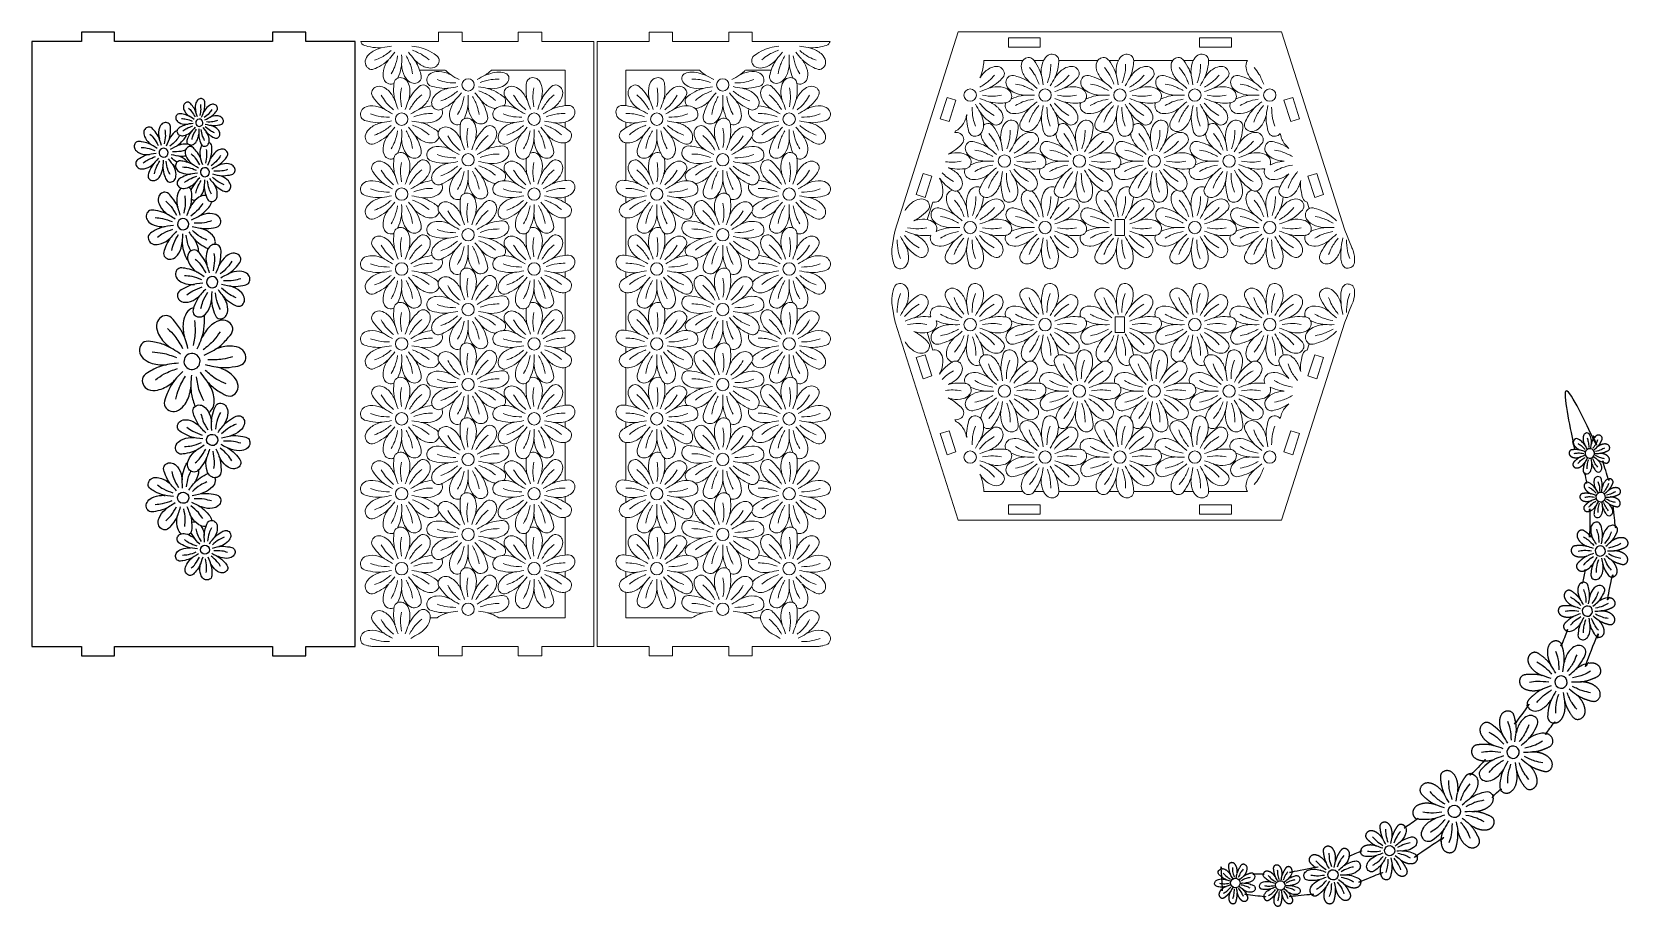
# Model space of a CAD drawing. Header units: millimetres. Extents: x 2205 to 2705, y 1221 to 1495.
import ezdxf

# ---------------------------------------------------------------- set-up
doc = ezdxf.new("R2010")
doc.units = ezdxf.units.MM
doc.layers.add('Красный', color=1, linetype='Continuous')
doc.layers.add('Синий', color=5, linetype='Continuous')

msp = doc.modelspace()

# ---------------------------------------------------------------- linework, layer by layer
msp.add_open_spline([(2220.1, 1299.66), (2220.1, 1300.63), (2220.1, 1301.59), (2220.1, 1302.56), (2215.06, 1302.56), (2209.82, 1302.56), (2204.58, 1302.56), (2204.58, 1365.83), (2204.58, 1429.11), (2204.58, 1492.38), (2209.82, 1492.38), (2215.06, 1492.38), (2220.1, 1492.38), (2220.1, 1493.35), (2220.1, 1494.31), (2220.1, 1495.28), (2223.63, 1495.28), (2226.97, 1495.28), (2230.5, 1495.28), (2230.5, 1494.31), (2230.5, 1493.35), (2230.5, 1492.38), (2246.97, 1492.38), (2263.63, 1492.38), (2280.1, 1492.38), (2280.1, 1493.35), (2280.1, 1494.31), (2280.1, 1495.28), (2283.63, 1495.28), (2286.97, 1495.28), (2290.5, 1495.28), (2290.5, 1494.31), (2290.5, 1493.35), (2290.5, 1492.38), (2295.54, 1492.38), (2300.78, 1492.38), (2306.02, 1492.38), (2306.02, 1429.11), (2306.02, 1365.83), (2306.02, 1302.56), (2300.78, 1302.56), (2295.54, 1302.56), (2290.5, 1302.56), (2290.5, 1301.59), (2290.5, 1300.63), (2290.5, 1299.66), (2286.97, 1299.66), (2283.63, 1299.66), (2280.1, 1299.66), (2280.1, 1300.63), (2280.1, 1301.59), (2280.1, 1302.56), (2263.63, 1302.56), (2246.97, 1302.56), (2230.5, 1302.56), (2230.5, 1301.59), (2230.5, 1300.63), (2230.5, 1299.66), (2226.97, 1299.66), (2223.63, 1299.66), (2220.1, 1299.66)], degree=3, knots=[0, 0, 0, 0, 2.9, 2.9, 2.9, 18.621144, 18.621144, 18.621144, 208.441144, 208.441144, 208.441144, 224.162288, 224.162288, 224.162288, 227.062288, 227.062288, 227.062288, 237.062288, 237.062288, 237.062288, 239.962288, 239.962288, 239.962288, 289.962288, 289.962288, 289.962288, 292.862288, 292.862288, 292.862288, 302.862288, 302.862288, 302.862288, 305.762288, 305.762288, 305.762288, 321.483432, 321.483432, 321.483432, 511.303432, 511.303432, 511.303432, 527.024576, 527.024576, 527.024576, 529.924576, 529.924576, 529.924576, 539.924576, 539.924576, 539.924576, 542.824576, 542.824576, 542.824576, 592.824576, 592.824576, 592.824576, 595.724576, 595.724576, 595.724576, 605.724576, 605.724576, 605.724576, 605.724576])
at = {"lineweight": 9}
for points, knots in [([(2318.11, 1478.27), (2318.06, 1477.17), (2318.05, 1476.14), (2318.21, 1475.13), (2318.28, 1474.68), (2318.38, 1474.24), (2318.51, 1473.8), (2318.35, 1474.19), (2318.17, 1474.56), (2317.96, 1474.92), (2317.39, 1475.96), (2316.62, 1476.9), (2315.62, 1477.57), (2314.98, 1478), (2314.25, 1478.32), (2313.5, 1478.3), (2312.91, 1478.29), (2312.31, 1478.07), (2311.86, 1477.65), (2311.43, 1477.25), (2311.15, 1476.66), (2311.17, 1476.11), (2311.18, 1475.44), (2311.63, 1474.83), (2312.07, 1474.26), (2312.74, 1473.38), (2313.4, 1472.59), (2314.17, 1471.92), (2314.51, 1471.62), (2314.87, 1471.35), (2315.25, 1471.1), (2314.88, 1471.28), (2314.5, 1471.46), (2314.11, 1471.6), (2313.01, 1472.03), (2311.81, 1472.25), (2310.61, 1472.12), (2309.85, 1472.04), (2309.08, 1471.81), (2308.52, 1471.32), (2308.07, 1470.93), (2307.75, 1470.38), (2307.68, 1469.77), (2307.61, 1469.19), (2307.78, 1468.55), (2308.14, 1468.14), (2308.58, 1467.64), (2309.32, 1467.46), (2310.02, 1467.31), (2311.1, 1467.07), (2312.11, 1466.88), (2313.13, 1466.86), (2313.58, 1466.86), (2314.04, 1466.88), (2314.49, 1466.93), (2314.09, 1466.83), (2313.68, 1466.72), (2313.29, 1466.58), (2312.18, 1466.2), (2311.11, 1465.6), (2310.28, 1464.73), (2309.75, 1464.18), (2309.31, 1463.51), (2309.19, 1462.77), (2309.1, 1462.19), (2309.21, 1461.56), (2309.54, 1461.05), (2309.87, 1460.56), (2310.4, 1460.18), (2310.95, 1460.09), (2311.61, 1459.99), (2312.28, 1460.33), (2312.92, 1460.66), (2313.9, 1461.17), (2314.79, 1461.68), (2315.59, 1462.32), (2315.94, 1462.61), (2316.27, 1462.92), (2316.59, 1463.24), (2316.34, 1462.91), (2316.1, 1462.57), (2315.89, 1462.21), (2315.29, 1461.2), (2314.85, 1460.06), (2314.77, 1458.86), (2314.72, 1458.09), (2314.81, 1457.3), (2315.2, 1456.65), (2315.51, 1456.15), (2316, 1455.74), (2316.58, 1455.56), (2317.11, 1455.4), (2317.72, 1455.44), (2318.18, 1455.69), (2318.14, 1455.39), (2318.12, 1455.08), (2318.11, 1454.77), (2318.06, 1453.67), (2318.05, 1452.64), (2318.21, 1451.63), (2318.28, 1451.18), (2318.38, 1450.74), (2318.51, 1450.3), (2318.35, 1450.69), (2318.17, 1451.06), (2317.96, 1451.42), (2317.39, 1452.46), (2316.62, 1453.4), (2315.62, 1454.07), (2314.98, 1454.5), (2314.25, 1454.82), (2313.5, 1454.8), (2312.91, 1454.79), (2312.31, 1454.57), (2311.86, 1454.15), (2311.43, 1453.75), (2311.15, 1453.16), (2311.17, 1452.61), (2311.18, 1451.94), (2311.63, 1451.33), (2312.07, 1450.76), (2312.74, 1449.88), (2313.4, 1449.09), (2314.17, 1448.42), (2314.51, 1448.12), (2314.87, 1447.85), (2315.25, 1447.6), (2314.88, 1447.78), (2314.5, 1447.96), (2314.11, 1448.1), (2313.01, 1448.53), (2311.81, 1448.75), (2310.61, 1448.62), (2309.85, 1448.54), (2309.08, 1448.31), (2308.52, 1447.82), (2308.07, 1447.43), (2307.75, 1446.88), (2307.68, 1446.27), (2307.61, 1445.69), (2307.78, 1445.05), (2308.14, 1444.64), (2308.58, 1444.14), (2309.32, 1443.96), (2310.02, 1443.81), (2311.1, 1443.57), (2312.11, 1443.38), (2313.13, 1443.36), (2313.58, 1443.36), (2314.04, 1443.38), (2314.49, 1443.43), (2314.09, 1443.33), (2313.68, 1443.22), (2313.29, 1443.08), (2312.18, 1442.7), (2311.11, 1442.1), (2310.28, 1441.23), (2309.75, 1440.68), (2309.31, 1440.01), (2309.19, 1439.27), (2309.1, 1438.69), (2309.21, 1438.06), (2309.54, 1437.55), (2309.87, 1437.06), (2310.4, 1436.68), (2310.95, 1436.59), (2311.61, 1436.49), (2312.28, 1436.83), (2312.92, 1437.16), (2313.9, 1437.67), (2314.79, 1438.18), (2315.59, 1438.82), (2315.94, 1439.11), (2316.27, 1439.42), (2316.59, 1439.74), (2316.34, 1439.41), (2316.1, 1439.07), (2315.89, 1438.71), (2315.29, 1437.7), (2314.85, 1436.56), (2314.77, 1435.36), (2314.72, 1434.59), (2314.81, 1433.8), (2315.2, 1433.15), (2315.51, 1432.65), (2316, 1432.24), (2316.58, 1432.06), (2317.11, 1431.9), (2317.72, 1431.94), (2318.18, 1432.19), (2318.14, 1431.89), (2318.12, 1431.58), (2318.11, 1431.27), (2318.06, 1430.17), (2318.05, 1429.14), (2318.21, 1428.13), (2318.28, 1427.68), (2318.38, 1427.24), (2318.51, 1426.8), (2318.35, 1427.19), (2318.17, 1427.56), (2317.96, 1427.92), (2317.39, 1428.96), (2316.62, 1429.9), (2315.62, 1430.57), (2314.98, 1431), (2314.25, 1431.32), (2313.5, 1431.3), (2312.91, 1431.29), (2312.31, 1431.07), (2311.86, 1430.65), (2311.43, 1430.25), (2311.15, 1429.66), (2311.17, 1429.11), (2311.18, 1428.44), (2311.63, 1427.83), (2312.07, 1427.26), (2312.74, 1426.38), (2313.4, 1425.59), (2314.17, 1424.92), (2314.51, 1424.62), (2314.87, 1424.35), (2315.25, 1424.1), (2314.88, 1424.28), (2314.5, 1424.46), (2314.11, 1424.6), (2313.01, 1425.03), (2311.81, 1425.25), (2310.61, 1425.12), (2309.85, 1425.04), (2309.08, 1424.81), (2308.52, 1424.32), (2308.07, 1423.93), (2307.75, 1423.38), (2307.68, 1422.77), (2307.61, 1422.19), (2307.78, 1421.55), (2308.14, 1421.14), (2308.58, 1420.64), (2309.32, 1420.46), (2310.02, 1420.31), (2311.1, 1420.07), (2312.11, 1419.88), (2313.13, 1419.86), (2313.58, 1419.86), (2314.04, 1419.88), (2314.49, 1419.93), (2314.09, 1419.83), (2313.68, 1419.72), (2313.29, 1419.58), (2312.18, 1419.2), (2311.11, 1418.6), (2310.28, 1417.73), (2309.75, 1417.18), (2309.31, 1416.51), (2309.19, 1415.77), (2309.1, 1415.19), (2309.21, 1414.56), (2309.54, 1414.05), (2309.87, 1413.56), (2310.4, 1413.18), (2310.95, 1413.09), (2311.61, 1412.99), (2312.28, 1413.33), (2312.92, 1413.66), (2313.9, 1414.17), (2314.79, 1414.68), (2315.59, 1415.32), (2315.94, 1415.61), (2316.27, 1415.92), (2316.59, 1416.24), (2316.34, 1415.91), (2316.1, 1415.57), (2315.89, 1415.21), (2315.29, 1414.2), (2314.85, 1413.06), (2314.77, 1411.86), (2314.72, 1411.09), (2314.81, 1410.3), (2315.2, 1409.65), (2315.51, 1409.15), (2316, 1408.74), (2316.58, 1408.56), (2317.11, 1408.4), (2317.72, 1408.44), (2318.18, 1408.69), (2318.14, 1408.39), (2318.12, 1408.08), (2318.11, 1407.77), (2318.06, 1406.67), (2318.05, 1405.64), (2318.21, 1404.63), (2318.28, 1404.18), (2318.38, 1403.74), (2318.51, 1403.3), (2318.35, 1403.69), (2318.17, 1404.06), (2317.96, 1404.42), (2317.39, 1405.46), (2316.62, 1406.4), (2315.62, 1407.07), (2314.98, 1407.5), (2314.25, 1407.82), (2313.5, 1407.8), (2312.91, 1407.79), (2312.31, 1407.57), (2311.86, 1407.15), (2311.43, 1406.75), (2311.15, 1406.16), (2311.17, 1405.61), (2311.18, 1404.94), (2311.63, 1404.33), (2312.07, 1403.76), (2312.74, 1402.88), (2313.4, 1402.09), (2314.17, 1401.42), (2314.51, 1401.12), (2314.87, 1400.85), (2315.25, 1400.6), (2314.88, 1400.78), (2314.5, 1400.96), (2314.11, 1401.1), (2313.01, 1401.53), (2311.81, 1401.75), (2310.61, 1401.62), (2309.85, 1401.54), (2309.08, 1401.31), (2308.52, 1400.82), (2308.07, 1400.43), (2307.75, 1399.88), (2307.68, 1399.27), (2307.61, 1398.69), (2307.78, 1398.05), (2308.14, 1397.64), (2308.58, 1397.14), (2309.32, 1396.96), (2310.02, 1396.81), (2311.1, 1396.57), (2312.11, 1396.38), (2313.13, 1396.36), (2313.58, 1396.36), (2314.04, 1396.38), (2314.49, 1396.43), (2314.09, 1396.33), (2313.68, 1396.22), (2313.29, 1396.08), (2312.18, 1395.7), (2311.11, 1395.1), (2310.28, 1394.23), (2309.75, 1393.68), (2309.31, 1393.01), (2309.19, 1392.27), (2309.1, 1391.69), (2309.21, 1391.06), (2309.54, 1390.55), (2309.87, 1390.06), (2310.4, 1389.68), (2310.95, 1389.59), (2311.61, 1389.49), (2312.28, 1389.83), (2312.92, 1390.16), (2313.9, 1390.67), (2314.79, 1391.18), (2315.59, 1391.82), (2315.94, 1392.11), (2316.27, 1392.42), (2316.59, 1392.74), (2316.34, 1392.41), (2316.1, 1392.07), (2315.89, 1391.71), (2315.29, 1390.7), (2314.85, 1389.56), (2314.77, 1388.36), (2314.72, 1387.59), (2314.81, 1386.8), (2315.2, 1386.15), (2315.51, 1385.65), (2316, 1385.24), (2316.58, 1385.06), (2317.11, 1384.9), (2317.72, 1384.94), (2318.18, 1385.19), (2318.14, 1384.89), (2318.12, 1384.58), (2318.11, 1384.27), (2318.06, 1383.17), (2318.05, 1382.14), (2318.21, 1381.13), (2318.28, 1380.68), (2318.38, 1380.24), (2318.51, 1379.8), (2318.35, 1380.19), (2318.17, 1380.56), (2317.96, 1380.92), (2317.39, 1381.96), (2316.62, 1382.9), (2315.62, 1383.57), (2314.98, 1384), (2314.25, 1384.32), (2313.5, 1384.3), (2312.91, 1384.29), (2312.31, 1384.07), (2311.86, 1383.65), (2311.43, 1383.25), (2311.15, 1382.66), (2311.17, 1382.11), (2311.18, 1381.44), (2311.63, 1380.83), (2312.07, 1380.26), (2312.74, 1379.38), (2313.4, 1378.59), (2314.17, 1377.92), (2314.51, 1377.62), (2314.87, 1377.35), (2315.25, 1377.1), (2314.88, 1377.28), (2314.5, 1377.46), (2314.11, 1377.6), (2313.01, 1378.03), (2311.81, 1378.25), (2310.61, 1378.12), (2309.85, 1378.04), (2309.08, 1377.81), (2308.52, 1377.32), (2308.07, 1376.93), (2307.75, 1376.38), (2307.68, 1375.77), (2307.61, 1375.19), (2307.78, 1374.55), (2308.14, 1374.14), (2308.58, 1373.64), (2309.32, 1373.46), (2310.02, 1373.31), (2311.1, 1373.07), (2312.11, 1372.88), (2313.13, 1372.86), (2313.58, 1372.86), (2314.04, 1372.88), (2314.49, 1372.93), (2314.09, 1372.83), (2313.68, 1372.72), (2313.29, 1372.58), (2312.18, 1372.2), (2311.11, 1371.6), (2310.28, 1370.73), (2309.75, 1370.18), (2309.31, 1369.51), (2309.19, 1368.77), (2309.1, 1368.19), (2309.21, 1367.56), (2309.54, 1367.05), (2309.87, 1366.56), (2310.4, 1366.18), (2310.95, 1366.09), (2311.61, 1365.99), (2312.28, 1366.33), (2312.92, 1366.66), (2313.9, 1367.17), (2314.79, 1367.68), (2315.59, 1368.32), (2315.94, 1368.61), (2316.27, 1368.92), (2316.59, 1369.24), (2316.34, 1368.91), (2316.1, 1368.57), (2315.89, 1368.21), (2315.29, 1367.2), (2314.85, 1366.06), (2314.77, 1364.86), (2314.72, 1364.09), (2314.81, 1363.3), (2315.2, 1362.65), (2315.51, 1362.15), (2316, 1361.74), (2316.58, 1361.56), (2317.11, 1361.4), (2317.72, 1361.44), (2318.18, 1361.69), (2318.14, 1361.39), (2318.12, 1361.08), (2318.11, 1360.77), (2318.06, 1359.67), (2318.05, 1358.64), (2318.21, 1357.63), (2318.28, 1357.18), (2318.38, 1356.74), (2318.51, 1356.3), (2318.35, 1356.69), (2318.17, 1357.06), (2317.96, 1357.42), (2317.39, 1358.46), (2316.62, 1359.4), (2315.62, 1360.07), (2314.98, 1360.5), (2314.25, 1360.82), (2313.5, 1360.8), (2312.91, 1360.79), (2312.31, 1360.57), (2311.86, 1360.15), (2311.43, 1359.75), (2311.15, 1359.16), (2311.17, 1358.61), (2311.18, 1357.94), (2311.63, 1357.33), (2312.07, 1356.76), (2312.74, 1355.88), (2313.4, 1355.09), (2314.17, 1354.42), (2314.51, 1354.12), (2314.87, 1353.85), (2315.25, 1353.6), (2314.88, 1353.78), (2314.5, 1353.96), (2314.11, 1354.1), (2313.01, 1354.53), (2311.81, 1354.75), (2310.61, 1354.62), (2309.85, 1354.54), (2309.08, 1354.31), (2308.52, 1353.82), (2308.07, 1353.43), (2307.75, 1352.88), (2307.68, 1352.27), (2307.61, 1351.69), (2307.78, 1351.05), (2308.14, 1350.64), (2308.58, 1350.14), (2309.32, 1349.96), (2310.02, 1349.81), (2311.1, 1349.57), (2312.11, 1349.38), (2313.13, 1349.36), (2313.58, 1349.36), (2314.04, 1349.38), (2314.49, 1349.43), (2314.09, 1349.33), (2313.68, 1349.22), (2313.29, 1349.08), (2312.18, 1348.7), (2311.11, 1348.1), (2310.28, 1347.23), (2309.75, 1346.68), (2309.31, 1346.01), (2309.19, 1345.27), (2309.1, 1344.69), (2309.21, 1344.06), (2309.54, 1343.55), (2309.87, 1343.06), (2310.4, 1342.68), (2310.95, 1342.59), (2311.61, 1342.49), (2312.28, 1342.83), (2312.92, 1343.16), (2313.9, 1343.67), (2314.79, 1344.18), (2315.59, 1344.82), (2315.94, 1345.11), (2316.27, 1345.42), (2316.59, 1345.74), (2316.34, 1345.41), (2316.1, 1345.07), (2315.89, 1344.71), (2315.29, 1343.7), (2314.85, 1342.56), (2314.77, 1341.36), (2314.72, 1340.59), (2314.81, 1339.8), (2315.2, 1339.15), (2315.51, 1338.65), (2316, 1338.24), (2316.58, 1338.06), (2317.11, 1337.9), (2317.72, 1337.94), (2318.18, 1338.19), (2318.14, 1337.89), (2318.12, 1337.58), (2318.11, 1337.27), (2318.06, 1336.17), (2318.05, 1335.14), (2318.21, 1334.13), (2318.28, 1333.68), (2318.38, 1333.24), (2318.51, 1332.8), (2318.35, 1333.19), (2318.17, 1333.56), (2317.96, 1333.92), (2317.39, 1334.96), (2316.62, 1335.9), (2315.62, 1336.57), (2314.98, 1337), (2314.25, 1337.32), (2313.5, 1337.3), (2312.91, 1337.29), (2312.31, 1337.07), (2311.86, 1336.65), (2311.43, 1336.25), (2311.15, 1335.66), (2311.17, 1335.11), (2311.18, 1334.44), (2311.63, 1333.83), (2312.07, 1333.26), (2312.74, 1332.38), (2313.4, 1331.59), (2314.17, 1330.92), (2314.51, 1330.62), (2314.87, 1330.35), (2315.25, 1330.1), (2314.88, 1330.28), (2314.5, 1330.46), (2314.11, 1330.6), (2313.01, 1331.03), (2311.81, 1331.25), (2310.61, 1331.12), (2309.85, 1331.04), (2309.08, 1330.81), (2308.52, 1330.32), (2308.07, 1329.93), (2307.75, 1329.38), (2307.68, 1328.77), (2307.61, 1328.19), (2307.78, 1327.55), (2308.14, 1327.14), (2308.58, 1326.64), (2309.32, 1326.46), (2310.02, 1326.31), (2311.1, 1326.07), (2312.11, 1325.88), (2313.13, 1325.86), (2313.58, 1325.86), (2314.04, 1325.88), (2314.49, 1325.93), (2314.09, 1325.83), (2313.68, 1325.72), (2313.29, 1325.58), (2312.18, 1325.2), (2311.11, 1324.6), (2310.28, 1323.73), (2309.75, 1323.18), (2309.31, 1322.51), (2309.19, 1321.77), (2309.1, 1321.19), (2309.21, 1320.56), (2309.54, 1320.05), (2309.87, 1319.56), (2310.4, 1319.18), (2310.95, 1319.09), (2311.61, 1318.99), (2312.28, 1319.33), (2312.92, 1319.66), (2313.9, 1320.17), (2314.79, 1320.68), (2315.59, 1321.32), (2315.94, 1321.61), (2316.27, 1321.92), (2316.59, 1322.24), (2316.34, 1321.91), (2316.1, 1321.57), (2315.89, 1321.21), (2315.29, 1320.2), (2314.85, 1319.06), (2314.77, 1317.86), (2314.72, 1317.09), (2314.81, 1316.3), (2315.2, 1315.65), (2315.51, 1315.15), (2316, 1314.74), (2316.58, 1314.56), (2317.11, 1314.4), (2317.72, 1314.44), (2318.18, 1314.69), (2318.14, 1314.39), (2318.12, 1314.08), (2318.11, 1313.77), (2318.06, 1312.67), (2318.05, 1311.64), (2318.21, 1310.63), (2318.28, 1310.18), (2318.38, 1309.74), (2318.51, 1309.3), (2318.35, 1309.69), (2318.17, 1310.06), (2317.96, 1310.42), (2317.39, 1311.46), (2316.62, 1312.4), (2315.62, 1313.07), (2314.98, 1313.5), (2314.25, 1313.82), (2313.5, 1313.8), (2312.91, 1313.79), (2312.31, 1313.57), (2311.86, 1313.15), (2311.43, 1312.75), (2311.15, 1312.16), (2311.17, 1311.61), (2311.18, 1310.94), (2311.63, 1310.33), (2312.07, 1309.76), (2312.74, 1308.88), (2313.4, 1308.09), (2314.17, 1307.42), (2314.51, 1307.12), (2314.87, 1306.85), (2315.25, 1306.6), (2314.88, 1306.78), (2314.5, 1306.96), (2314.11, 1307.1), (2313.01, 1307.53), (2311.81, 1307.75), (2310.61, 1307.62), (2309.85, 1307.54), (2309.08, 1307.31), (2308.52, 1306.82), (2308.07, 1306.43), (2307.75, 1305.88), (2307.68, 1305.27), (2307.61, 1304.69), (2307.78, 1304.05), (2308.14, 1303.64), (2308.58, 1303.14), (2309.32, 1302.96), (2310.02, 1302.81), (2310.44, 1302.71), (2310.84, 1302.63), (2311.24, 1302.56), (2311.24, 1302.56), (2332.18, 1302.57), (2332.18, 1302.57), (2332.18, 1302.57), (2332.18, 1299.67), (2332.18, 1299.67), (2332.18, 1299.67), (2339.58, 1299.67), (2339.58, 1299.67), (2339.58, 1299.67), (2339.58, 1302.57), (2339.58, 1302.57), (2345.45, 1302.57), (2351.32, 1302.57), (2357.18, 1302.57), (2357.18, 1302.57), (2357.18, 1299.67), (2357.18, 1299.67), (2357.18, 1299.67), (2364.58, 1299.67), (2364.58, 1299.67), (2364.58, 1299.67), (2364.58, 1302.57), (2364.58, 1302.57), (2364.58, 1302.57), (2380.9, 1302.56), (2380.9, 1302.56), (2380.9, 1302.56), (2380.9, 1492.38), (2380.9, 1492.38), (2380.9, 1492.38), (2364.58, 1492.38), (2364.58, 1492.38), (2364.58, 1492.38), (2364.58, 1495.28), (2364.58, 1495.28), (2364.58, 1495.28), (2357.18, 1495.28), (2357.18, 1495.28), (2357.18, 1495.28), (2357.18, 1492.38), (2357.18, 1492.38), (2351.32, 1492.38), (2345.45, 1492.38), (2339.58, 1492.38), (2339.58, 1492.38), (2339.58, 1495.28), (2339.58, 1495.28), (2339.58, 1495.28), (2332.18, 1495.28), (2332.18, 1495.28), (2332.18, 1495.28), (2332.18, 1492.38), (2332.18, 1492.38), (2332.18, 1492.38), (2307.75, 1492.38), (2307.75, 1492.38), (2307.83, 1492.1), (2307.96, 1491.84), (2308.14, 1491.64), (2308.58, 1491.14), (2309.32, 1490.96), (2310.02, 1490.81), (2311.1, 1490.57), (2312.11, 1490.38), (2313.13, 1490.36), (2313.58, 1490.36), (2314.04, 1490.38), (2314.49, 1490.43), (2314.09, 1490.33), (2313.68, 1490.22), (2313.29, 1490.08), (2312.18, 1489.7), (2311.11, 1489.1), (2310.28, 1488.23), (2309.75, 1487.68), (2309.31, 1487.01), (2309.19, 1486.27), (2309.1, 1485.69), (2309.21, 1485.06), (2309.54, 1484.55), (2309.87, 1484.06), (2310.4, 1483.68), (2310.95, 1483.59), (2311.61, 1483.49), (2312.28, 1483.83), (2312.92, 1484.16), (2313.9, 1484.67), (2314.79, 1485.18), (2315.59, 1485.82), (2315.94, 1486.11), (2316.27, 1486.42), (2316.59, 1486.74), (2316.34, 1486.41), (2316.1, 1486.07), (2315.89, 1485.71), (2315.29, 1484.7), (2314.85, 1483.56), (2314.77, 1482.36), (2314.72, 1481.59), (2314.81, 1480.8), (2315.2, 1480.15), (2315.51, 1479.65), (2316, 1479.24), (2316.58, 1479.06), (2317.11, 1478.9), (2317.72, 1478.94), (2318.18, 1479.19), (2318.14, 1478.89), (2318.12, 1478.58), (2318.11, 1478.27)], [0, 0, 0, 0, 0.003731, 0.003731, 0.003731, 0.007463, 0.007463, 0.007463, 0.011194, 0.011194, 0.011194, 0.014925, 0.014925, 0.014925, 0.018657, 0.018657, 0.018657, 0.022388, 0.022388, 0.022388, 0.026119, 0.026119, 0.026119, 0.029851, 0.029851, 0.029851, 0.033582, 0.033582, 0.033582, 0.037313, 0.037313, 0.037313, 0.041045, 0.041045, 0.041045, 0.044776, 0.044776, 0.044776, 0.048507, 0.048507, 0.048507, 0.052239, 0.052239, 0.052239, 0.05597, 0.05597, 0.05597, 0.059701, 0.059701, 0.059701, 0.063433, 0.063433, 0.063433, 0.067164, 0.067164, 0.067164, 0.070896, 0.070896, 0.070896, 0.074627, 0.074627, 0.074627, 0.078358, 0.078358, 0.078358, 0.08209, 0.08209, 0.08209, 0.085821, 0.085821, 0.085821, 0.089552, 0.089552, 0.089552, 0.093284, 0.093284, 0.093284, 0.097015, 0.097015, 0.097015, 0.100746, 0.100746, 0.100746, 0.104478, 0.104478, 0.104478, 0.108209, 0.108209, 0.108209, 0.11194, 0.11194, 0.11194, 0.115672, 0.115672, 0.115672, 0.119403, 0.119403, 0.119403, 0.123134, 0.123134, 0.123134, 0.126866, 0.126866, 0.126866, 0.130597, 0.130597, 0.130597, 0.134328, 0.134328, 0.134328, 0.13806, 0.13806, 0.13806, 0.141791, 0.141791, 0.141791, 0.145522, 0.145522, 0.145522, 0.149254, 0.149254, 0.149254, 0.152985, 0.152985, 0.152985, 0.156716, 0.156716, 0.156716, 0.160448, 0.160448, 0.160448, 0.164179, 0.164179, 0.164179, 0.16791, 0.16791, 0.16791, 0.171642, 0.171642, 0.171642, 0.175373, 0.175373, 0.175373, 0.179104, 0.179104, 0.179104, 0.182836, 0.182836, 0.182836, 0.186567, 0.186567, 0.186567, 0.190299, 0.190299, 0.190299, 0.19403, 0.19403, 0.19403, 0.197761, 0.197761, 0.197761, 0.201493, 0.201493, 0.201493, 0.205224, 0.205224, 0.205224, 0.208955, 0.208955, 0.208955, 0.212687, 0.212687, 0.212687, 0.216418, 0.216418, 0.216418, 0.220149, 0.220149, 0.220149, 0.223881, 0.223881, 0.223881, 0.227612, 0.227612, 0.227612, 0.231343, 0.231343, 0.231343, 0.235075, 0.235075, 0.235075, 0.238806, 0.238806, 0.238806, 0.242537, 0.242537, 0.242537, 0.246269, 0.246269, 0.246269, 0.25, 0.25, 0.25, 0.253731, 0.253731, 0.253731, 0.257463, 0.257463, 0.257463, 0.261194, 0.261194, 0.261194, 0.264925, 0.264925, 0.264925, 0.268657, 0.268657, 0.268657, 0.272388, 0.272388, 0.272388, 0.276119, 0.276119, 0.276119, 0.279851, 0.279851, 0.279851, 0.283582, 0.283582, 0.283582, 0.287313, 0.287313, 0.287313, 0.291045, 0.291045, 0.291045, 0.294776, 0.294776, 0.294776, 0.298507, 0.298507, 0.298507, 0.302239, 0.302239, 0.302239, 0.30597, 0.30597, 0.30597, 0.309701, 0.309701, 0.309701, 0.313433, 0.313433, 0.313433, 0.317164, 0.317164, 0.317164, 0.320896, 0.320896, 0.320896, 0.324627, 0.324627, 0.324627, 0.328358, 0.328358, 0.328358, 0.33209, 0.33209, 0.33209, 0.335821, 0.335821, 0.335821, 0.339552, 0.339552, 0.339552, 0.343284, 0.343284, 0.343284, 0.347015, 0.347015, 0.347015, 0.350746, 0.350746, 0.350746, 0.354478, 0.354478, 0.354478, 0.358209, 0.358209, 0.358209, 0.36194, 0.36194, 0.36194, 0.365672, 0.365672, 0.365672, 0.369403, 0.369403, 0.369403, 0.373134, 0.373134, 0.373134, 0.376866, 0.376866, 0.376866, 0.380597, 0.380597, 0.380597, 0.384328, 0.384328, 0.384328, 0.38806, 0.38806, 0.38806, 0.391791, 0.391791, 0.391791, 0.395522, 0.395522, 0.395522, 0.399254, 0.399254, 0.399254, 0.402985, 0.402985, 0.402985, 0.406716, 0.406716, 0.406716, 0.410448, 0.410448, 0.410448, 0.414179, 0.414179, 0.414179, 0.41791, 0.41791, 0.41791, 0.421642, 0.421642, 0.421642, 0.425373, 0.425373, 0.425373, 0.429104, 0.429104, 0.429104, 0.432836, 0.432836, 0.432836, 0.436567, 0.436567, 0.436567, 0.440299, 0.440299, 0.440299, 0.44403, 0.44403, 0.44403, 0.447761, 0.447761, 0.447761, 0.451493, 0.451493, 0.451493, 0.455224, 0.455224, 0.455224, 0.458955, 0.458955, 0.458955, 0.462687, 0.462687, 0.462687, 0.466418, 0.466418, 0.466418, 0.470149, 0.470149, 0.470149, 0.473881, 0.473881, 0.473881, 0.477612, 0.477612, 0.477612, 0.481343, 0.481343, 0.481343, 0.485075, 0.485075, 0.485075, 0.488806, 0.488806, 0.488806, 0.492537, 0.492537, 0.492537, 0.496269, 0.496269, 0.496269, 0.5, 0.5, 0.5, 0.503731, 0.503731, 0.503731, 0.507463, 0.507463, 0.507463, 0.511194, 0.511194, 0.511194, 0.514925, 0.514925, 0.514925, 0.518657, 0.518657, 0.518657, 0.522388, 0.522388, 0.522388, 0.526119, 0.526119, 0.526119, 0.529851, 0.529851, 0.529851, 0.533582, 0.533582, 0.533582, 0.537313, 0.537313, 0.537313, 0.541045, 0.541045, 0.541045, 0.544776, 0.544776, 0.544776, 0.548507, 0.548507, 0.548507, 0.552239, 0.552239, 0.552239, 0.55597, 0.55597, 0.55597, 0.559701, 0.559701, 0.559701, 0.563433, 0.563433, 0.563433, 0.567164, 0.567164, 0.567164, 0.570896, 0.570896, 0.570896, 0.574627, 0.574627, 0.574627, 0.578358, 0.578358, 0.578358, 0.58209, 0.58209, 0.58209, 0.585821, 0.585821, 0.585821, 0.589552, 0.589552, 0.589552, 0.593284, 0.593284, 0.593284, 0.597015, 0.597015, 0.597015, 0.600746, 0.600746, 0.600746, 0.604478, 0.604478, 0.604478, 0.608209, 0.608209, 0.608209, 0.61194, 0.61194, 0.61194, 0.615672, 0.615672, 0.615672, 0.619403, 0.619403, 0.619403, 0.623134, 0.623134, 0.623134, 0.626866, 0.626866, 0.626866, 0.630597, 0.630597, 0.630597, 0.634328, 0.634328, 0.634328, 0.63806, 0.63806, 0.63806, 0.641791, 0.641791, 0.641791, 0.645522, 0.645522, 0.645522, 0.649254, 0.649254, 0.649254, 0.652985, 0.652985, 0.652985, 0.656716, 0.656716, 0.656716, 0.660448, 0.660448, 0.660448, 0.664179, 0.664179, 0.664179, 0.66791, 0.66791, 0.66791, 0.671642, 0.671642, 0.671642, 0.675373, 0.675373, 0.675373, 0.679104, 0.679104, 0.679104, 0.682836, 0.682836, 0.682836, 0.686567, 0.686567, 0.686567, 0.690299, 0.690299, 0.690299, 0.69403, 0.69403, 0.69403, 0.697761, 0.697761, 0.697761, 0.701493, 0.701493, 0.701493, 0.705224, 0.705224, 0.705224, 0.708955, 0.708955, 0.708955, 0.712687, 0.712687, 0.712687, 0.716418, 0.716418, 0.716418, 0.720149, 0.720149, 0.720149, 0.723881, 0.723881, 0.723881, 0.727612, 0.727612, 0.727612, 0.731343, 0.731343, 0.731343, 0.735075, 0.735075, 0.735075, 0.738806, 0.738806, 0.738806, 0.742537, 0.742537, 0.742537, 0.746269, 0.746269, 0.746269, 0.75, 0.75, 0.75, 0.753731, 0.753731, 0.753731, 0.757463, 0.757463, 0.757463, 0.761194, 0.761194, 0.761194, 0.764925, 0.764925, 0.764925, 0.768657, 0.768657, 0.768657, 0.772388, 0.772388, 0.772388, 0.776119, 0.776119, 0.776119, 0.779851, 0.779851, 0.779851, 0.783582, 0.783582, 0.783582, 0.787313, 0.787313, 0.787313, 0.791045, 0.791045, 0.791045, 0.794776, 0.794776, 0.794776, 0.798507, 0.798507, 0.798507, 0.802239, 0.802239, 0.802239, 0.80597, 0.80597, 0.80597, 0.809701, 0.809701, 0.809701, 0.813433, 0.813433, 0.813433, 0.817164, 0.817164, 0.817164, 0.820896, 0.820896, 0.820896, 0.824627, 0.824627, 0.824627, 0.828358, 0.828358, 0.828358, 0.83209, 0.83209, 0.83209, 0.835821, 0.835821, 0.835821, 0.839552, 0.839552, 0.839552, 0.843284, 0.843284, 0.843284, 0.847015, 0.847015, 0.847015, 0.850746, 0.850746, 0.850746, 0.854478, 0.854478, 0.854478, 0.858209, 0.858209, 0.858209, 0.86194, 0.86194, 0.86194, 0.865672, 0.865672, 0.865672, 0.869403, 0.869403, 0.869403, 0.873134, 0.873134, 0.873134, 0.876866, 0.876866, 0.876866, 0.880597, 0.880597, 0.880597, 0.884328, 0.884328, 0.884328, 0.88806, 0.88806, 0.88806, 0.891791, 0.891791, 0.891791, 0.895522, 0.895522, 0.895522, 0.899254, 0.899254, 0.899254, 0.902985, 0.902985, 0.902985, 0.906716, 0.906716, 0.906716, 0.910448, 0.910448, 0.910448, 0.914179, 0.914179, 0.914179, 18.513928, 18.513928, 18.513928, 18.517659, 18.517659, 18.517659, 18.521391, 18.521391, 18.521391, 18.525122, 18.525122, 18.525122, 18.59655, 18.59655, 18.59655, 18.667979, 18.667979, 18.667979, 18.739408, 18.739408, 18.739408, 18.743139, 18.743139, 18.743139, 18.74687, 18.74687, 18.74687, 18.750602, 18.750602, 18.750602, 36.35035, 36.35035, 36.35035, 36.354082, 36.354082, 36.354082, 36.357813, 36.357813, 36.357813, 36.361544, 36.361544, 36.361544, 36.365276, 36.365276, 36.365276, 36.369007, 36.369007, 36.369007, 36.372738, 36.372738, 36.372738, 36.37647, 36.37647, 36.37647, 36.380201, 36.380201, 36.380201, 36.383932, 36.383932, 36.383932, 36.387664, 36.387664, 36.387664, 36.391395, 36.391395, 36.391395, 36.395126, 36.395126, 36.395126, 36.398858, 36.398858, 36.398858, 36.402589, 36.402589, 36.402589, 36.406321, 36.406321, 36.406321, 36.410052, 36.410052, 36.410052, 36.413783, 36.413783, 36.413783, 36.417515, 36.417515, 36.417515, 36.421246, 36.421246, 36.421246, 36.424977, 36.424977, 36.424977, 36.428709, 36.428709, 36.428709, 36.43244, 36.43244, 36.43244, 36.43244]), ([(2444.69, 1478.27), (2444.74, 1477.17), (2444.75, 1476.14), (2444.59, 1475.13), (2444.52, 1474.68), (2444.42, 1474.24), (2444.29, 1473.8), (2444.45, 1474.19), (2444.63, 1474.56), (2444.84, 1474.92), (2445.41, 1475.96), (2446.18, 1476.9), (2447.18, 1477.57), (2447.82, 1478), (2448.55, 1478.32), (2449.3, 1478.3), (2449.89, 1478.29), (2450.5, 1478.07), (2450.94, 1477.65), (2451.37, 1477.25), (2451.65, 1476.66), (2451.64, 1476.11), (2451.62, 1475.44), (2451.17, 1474.83), (2450.73, 1474.26), (2450.06, 1473.38), (2449.41, 1472.59), (2448.63, 1471.92), (2448.29, 1471.62), (2447.93, 1471.35), (2447.55, 1471.1), (2447.92, 1471.28), (2448.3, 1471.46), (2448.69, 1471.6), (2449.8, 1472.03), (2450.99, 1472.25), (2452.19, 1472.12), (2452.95, 1472.04), (2453.72, 1471.81), (2454.28, 1471.32), (2454.73, 1470.93), (2455.05, 1470.38), (2455.12, 1469.77), (2455.19, 1469.19), (2455.02, 1468.55), (2454.66, 1468.14), (2454.22, 1467.64), (2453.49, 1467.46), (2452.78, 1467.31), (2451.7, 1467.07), (2450.69, 1466.88), (2449.67, 1466.86), (2449.22, 1466.86), (2448.77, 1466.88), (2448.31, 1466.93), (2448.72, 1466.83), (2449.12, 1466.72), (2449.51, 1466.58), (2450.63, 1466.2), (2451.69, 1465.6), (2452.52, 1464.73), (2453.06, 1464.18), (2453.5, 1463.51), (2453.61, 1462.77), (2453.7, 1462.19), (2453.59, 1461.56), (2453.26, 1461.05), (2452.93, 1460.56), (2452.4, 1460.18), (2451.86, 1460.09), (2451.2, 1459.99), (2450.52, 1460.33), (2449.88, 1460.66), (2448.9, 1461.17), (2448.01, 1461.68), (2447.21, 1462.32), (2446.86, 1462.61), (2446.53, 1462.92), (2446.21, 1463.24), (2446.46, 1462.91), (2446.7, 1462.57), (2446.91, 1462.21), (2447.52, 1461.2), (2447.95, 1460.06), (2448.03, 1458.86), (2448.08, 1458.09), (2447.99, 1457.3), (2447.6, 1456.65), (2447.29, 1456.15), (2446.81, 1455.74), (2446.22, 1455.56), (2445.69, 1455.4), (2445.08, 1455.44), (2444.62, 1455.69), (2444.67, 1455.39), (2444.68, 1455.08), (2444.69, 1454.77), (2444.74, 1453.67), (2444.75, 1452.64), (2444.59, 1451.63), (2444.52, 1451.18), (2444.42, 1450.74), (2444.29, 1450.3), (2444.45, 1450.69), (2444.63, 1451.06), (2444.84, 1451.42), (2445.41, 1452.46), (2446.18, 1453.4), (2447.18, 1454.07), (2447.82, 1454.5), (2448.55, 1454.82), (2449.3, 1454.8), (2449.89, 1454.79), (2450.5, 1454.57), (2450.94, 1454.15), (2451.37, 1453.75), (2451.65, 1453.16), (2451.64, 1452.61), (2451.62, 1451.94), (2451.17, 1451.33), (2450.73, 1450.76), (2450.06, 1449.88), (2449.41, 1449.09), (2448.63, 1448.42), (2448.29, 1448.12), (2447.93, 1447.85), (2447.55, 1447.6), (2447.92, 1447.78), (2448.3, 1447.96), (2448.69, 1448.1), (2449.8, 1448.53), (2450.99, 1448.75), (2452.19, 1448.62), (2452.95, 1448.54), (2453.72, 1448.31), (2454.28, 1447.82), (2454.73, 1447.43), (2455.05, 1446.88), (2455.12, 1446.27), (2455.19, 1445.69), (2455.02, 1445.05), (2454.66, 1444.64), (2454.22, 1444.14), (2453.49, 1443.96), (2452.78, 1443.81), (2451.7, 1443.57), (2450.69, 1443.38), (2449.67, 1443.36), (2449.22, 1443.36), (2448.77, 1443.38), (2448.31, 1443.43), (2448.72, 1443.33), (2449.12, 1443.22), (2449.51, 1443.08), (2450.63, 1442.7), (2451.69, 1442.1), (2452.52, 1441.23), (2453.06, 1440.68), (2453.5, 1440.01), (2453.61, 1439.27), (2453.7, 1438.69), (2453.59, 1438.06), (2453.26, 1437.55), (2452.93, 1437.06), (2452.4, 1436.68), (2451.86, 1436.59), (2451.2, 1436.49), (2450.52, 1436.83), (2449.88, 1437.16), (2448.9, 1437.67), (2448.01, 1438.18), (2447.21, 1438.82), (2446.86, 1439.11), (2446.53, 1439.42), (2446.21, 1439.74), (2446.46, 1439.41), (2446.7, 1439.07), (2446.91, 1438.71), (2447.52, 1437.7), (2447.95, 1436.56), (2448.03, 1435.36), (2448.08, 1434.59), (2447.99, 1433.8), (2447.6, 1433.15), (2447.29, 1432.65), (2446.81, 1432.24), (2446.22, 1432.06), (2445.69, 1431.9), (2445.08, 1431.94), (2444.62, 1432.19), (2444.67, 1431.89), (2444.68, 1431.58), (2444.69, 1431.27), (2444.74, 1430.17), (2444.75, 1429.14), (2444.59, 1428.13), (2444.52, 1427.68), (2444.42, 1427.24), (2444.29, 1426.8), (2444.45, 1427.19), (2444.63, 1427.56), (2444.84, 1427.92), (2445.41, 1428.96), (2446.18, 1429.9), (2447.18, 1430.57), (2447.82, 1431), (2448.55, 1431.32), (2449.3, 1431.3), (2449.89, 1431.29), (2450.5, 1431.07), (2450.94, 1430.65), (2451.37, 1430.25), (2451.65, 1429.66), (2451.64, 1429.11), (2451.62, 1428.44), (2451.17, 1427.83), (2450.73, 1427.26), (2450.06, 1426.38), (2449.41, 1425.59), (2448.63, 1424.92), (2448.29, 1424.62), (2447.93, 1424.35), (2447.55, 1424.1), (2447.92, 1424.28), (2448.3, 1424.46), (2448.69, 1424.6), (2449.8, 1425.03), (2450.99, 1425.25), (2452.19, 1425.12), (2452.95, 1425.04), (2453.72, 1424.81), (2454.28, 1424.32), (2454.73, 1423.93), (2455.05, 1423.38), (2455.12, 1422.77), (2455.19, 1422.19), (2455.02, 1421.55), (2454.66, 1421.14), (2454.22, 1420.64), (2453.49, 1420.46), (2452.78, 1420.31), (2451.7, 1420.07), (2450.69, 1419.88), (2449.67, 1419.86), (2449.22, 1419.86), (2448.77, 1419.88), (2448.31, 1419.93), (2448.72, 1419.83), (2449.12, 1419.72), (2449.51, 1419.58), (2450.63, 1419.2), (2451.69, 1418.6), (2452.52, 1417.73), (2453.06, 1417.18), (2453.5, 1416.51), (2453.61, 1415.77), (2453.7, 1415.19), (2453.59, 1414.56), (2453.26, 1414.05), (2452.93, 1413.56), (2452.4, 1413.18), (2451.86, 1413.09), (2451.2, 1412.99), (2450.52, 1413.33), (2449.88, 1413.66), (2448.9, 1414.17), (2448.01, 1414.68), (2447.21, 1415.32), (2446.86, 1415.61), (2446.53, 1415.92), (2446.21, 1416.24), (2446.46, 1415.91), (2446.7, 1415.57), (2446.91, 1415.21), (2447.52, 1414.2), (2447.95, 1413.06), (2448.03, 1411.86), (2448.08, 1411.09), (2447.99, 1410.3), (2447.6, 1409.65), (2447.29, 1409.15), (2446.81, 1408.74), (2446.22, 1408.56), (2445.69, 1408.4), (2445.08, 1408.44), (2444.62, 1408.69), (2444.67, 1408.39), (2444.68, 1408.08), (2444.69, 1407.77), (2444.74, 1406.67), (2444.75, 1405.64), (2444.59, 1404.63), (2444.52, 1404.18), (2444.42, 1403.74), (2444.29, 1403.3), (2444.45, 1403.69), (2444.63, 1404.06), (2444.84, 1404.42), (2445.41, 1405.46), (2446.18, 1406.4), (2447.18, 1407.07), (2447.82, 1407.5), (2448.55, 1407.82), (2449.3, 1407.8), (2449.89, 1407.79), (2450.5, 1407.57), (2450.94, 1407.15), (2451.37, 1406.75), (2451.65, 1406.16), (2451.64, 1405.61), (2451.62, 1404.94), (2451.17, 1404.33), (2450.73, 1403.76), (2450.06, 1402.88), (2449.41, 1402.09), (2448.63, 1401.42), (2448.29, 1401.12), (2447.93, 1400.85), (2447.55, 1400.6), (2447.92, 1400.78), (2448.3, 1400.96), (2448.69, 1401.1), (2449.8, 1401.53), (2450.99, 1401.75), (2452.19, 1401.62), (2452.95, 1401.54), (2453.72, 1401.31), (2454.28, 1400.82), (2454.73, 1400.43), (2455.05, 1399.88), (2455.12, 1399.27), (2455.19, 1398.69), (2455.02, 1398.05), (2454.66, 1397.64), (2454.22, 1397.14), (2453.49, 1396.96), (2452.78, 1396.81), (2451.7, 1396.57), (2450.69, 1396.38), (2449.67, 1396.36), (2449.22, 1396.36), (2448.77, 1396.38), (2448.31, 1396.43), (2448.72, 1396.33), (2449.12, 1396.22), (2449.51, 1396.08), (2450.63, 1395.7), (2451.69, 1395.1), (2452.52, 1394.23), (2453.06, 1393.68), (2453.5, 1393.01), (2453.61, 1392.27), (2453.7, 1391.69), (2453.59, 1391.06), (2453.26, 1390.55), (2452.93, 1390.06), (2452.4, 1389.68), (2451.86, 1389.59), (2451.2, 1389.49), (2450.52, 1389.83), (2449.88, 1390.16), (2448.9, 1390.67), (2448.01, 1391.18), (2447.21, 1391.82), (2446.86, 1392.11), (2446.53, 1392.42), (2446.21, 1392.74), (2446.46, 1392.41), (2446.7, 1392.07), (2446.91, 1391.71), (2447.52, 1390.7), (2447.95, 1389.56), (2448.03, 1388.36), (2448.08, 1387.59), (2447.99, 1386.8), (2447.6, 1386.15), (2447.29, 1385.65), (2446.81, 1385.24), (2446.22, 1385.06), (2445.69, 1384.9), (2445.08, 1384.94), (2444.62, 1385.19), (2444.67, 1384.89), (2444.68, 1384.58), (2444.69, 1384.27), (2444.74, 1383.17), (2444.75, 1382.14), (2444.59, 1381.13), (2444.52, 1380.68), (2444.42, 1380.24), (2444.29, 1379.8), (2444.45, 1380.19), (2444.63, 1380.56), (2444.84, 1380.92), (2445.41, 1381.96), (2446.18, 1382.9), (2447.18, 1383.57), (2447.82, 1384), (2448.55, 1384.32), (2449.3, 1384.3), (2449.89, 1384.29), (2450.5, 1384.07), (2450.94, 1383.65), (2451.37, 1383.25), (2451.65, 1382.66), (2451.64, 1382.11), (2451.62, 1381.44), (2451.17, 1380.83), (2450.73, 1380.26), (2450.06, 1379.38), (2449.41, 1378.59), (2448.63, 1377.92), (2448.29, 1377.62), (2447.93, 1377.35), (2447.55, 1377.1), (2447.92, 1377.28), (2448.3, 1377.46), (2448.69, 1377.6), (2449.8, 1378.03), (2450.99, 1378.25), (2452.19, 1378.12), (2452.95, 1378.04), (2453.72, 1377.81), (2454.28, 1377.32), (2454.73, 1376.93), (2455.05, 1376.38), (2455.12, 1375.77), (2455.19, 1375.19), (2455.02, 1374.55), (2454.66, 1374.14), (2454.22, 1373.64), (2453.49, 1373.46), (2452.78, 1373.31), (2451.7, 1373.07), (2450.69, 1372.88), (2449.67, 1372.86), (2449.22, 1372.86), (2448.77, 1372.88), (2448.31, 1372.93), (2448.72, 1372.83), (2449.12, 1372.72), (2449.51, 1372.58), (2450.63, 1372.2), (2451.69, 1371.6), (2452.52, 1370.73), (2453.06, 1370.18), (2453.5, 1369.51), (2453.61, 1368.77), (2453.7, 1368.19), (2453.59, 1367.56), (2453.26, 1367.05), (2452.93, 1366.56), (2452.4, 1366.18), (2451.86, 1366.09), (2451.2, 1365.99), (2450.52, 1366.33), (2449.88, 1366.66), (2448.9, 1367.17), (2448.01, 1367.68), (2447.21, 1368.32), (2446.86, 1368.61), (2446.53, 1368.92), (2446.21, 1369.24), (2446.46, 1368.91), (2446.7, 1368.57), (2446.91, 1368.21), (2447.52, 1367.2), (2447.95, 1366.06), (2448.03, 1364.86), (2448.08, 1364.09), (2447.99, 1363.3), (2447.6, 1362.65), (2447.29, 1362.15), (2446.81, 1361.74), (2446.22, 1361.56), (2445.69, 1361.4), (2445.08, 1361.44), (2444.62, 1361.69), (2444.67, 1361.39), (2444.68, 1361.08), (2444.69, 1360.77), (2444.74, 1359.67), (2444.75, 1358.64), (2444.59, 1357.63), (2444.52, 1357.18), (2444.42, 1356.74), (2444.29, 1356.3), (2444.45, 1356.69), (2444.63, 1357.06), (2444.84, 1357.42), (2445.41, 1358.46), (2446.18, 1359.4), (2447.18, 1360.07), (2447.82, 1360.5), (2448.55, 1360.82), (2449.3, 1360.8), (2449.89, 1360.79), (2450.5, 1360.57), (2450.94, 1360.15), (2451.37, 1359.75), (2451.65, 1359.16), (2451.64, 1358.61), (2451.62, 1357.94), (2451.17, 1357.33), (2450.73, 1356.76), (2450.06, 1355.88), (2449.41, 1355.09), (2448.63, 1354.42), (2448.29, 1354.12), (2447.93, 1353.85), (2447.55, 1353.6), (2447.92, 1353.78), (2448.3, 1353.96), (2448.69, 1354.1), (2449.8, 1354.53), (2450.99, 1354.75), (2452.19, 1354.62), (2452.95, 1354.54), (2453.72, 1354.31), (2454.28, 1353.82), (2454.73, 1353.43), (2455.05, 1352.88), (2455.12, 1352.27), (2455.19, 1351.69), (2455.02, 1351.05), (2454.66, 1350.64), (2454.22, 1350.14), (2453.49, 1349.96), (2452.78, 1349.81), (2451.7, 1349.57), (2450.69, 1349.38), (2449.67, 1349.36), (2449.22, 1349.36), (2448.77, 1349.38), (2448.31, 1349.43), (2448.72, 1349.33), (2449.12, 1349.22), (2449.51, 1349.08), (2450.63, 1348.7), (2451.69, 1348.1), (2452.52, 1347.23), (2453.06, 1346.68), (2453.5, 1346.01), (2453.61, 1345.27), (2453.7, 1344.69), (2453.59, 1344.06), (2453.26, 1343.55), (2452.93, 1343.06), (2452.4, 1342.68), (2451.86, 1342.59), (2451.2, 1342.49), (2450.52, 1342.83), (2449.88, 1343.16), (2448.9, 1343.67), (2448.01, 1344.18), (2447.21, 1344.82), (2446.86, 1345.11), (2446.53, 1345.42), (2446.21, 1345.74), (2446.46, 1345.41), (2446.7, 1345.07), (2446.91, 1344.71), (2447.52, 1343.7), (2447.95, 1342.56), (2448.03, 1341.36), (2448.08, 1340.59), (2447.99, 1339.8), (2447.6, 1339.15), (2447.29, 1338.65), (2446.81, 1338.24), (2446.22, 1338.06), (2445.69, 1337.9), (2445.08, 1337.94), (2444.62, 1338.19), (2444.67, 1337.89), (2444.68, 1337.58), (2444.69, 1337.27), (2444.74, 1336.17), (2444.75, 1335.14), (2444.59, 1334.13), (2444.52, 1333.68), (2444.42, 1333.24), (2444.29, 1332.8), (2444.45, 1333.19), (2444.63, 1333.56), (2444.84, 1333.92), (2445.41, 1334.96), (2446.18, 1335.9), (2447.18, 1336.57), (2447.82, 1337), (2448.55, 1337.32), (2449.3, 1337.3), (2449.89, 1337.29), (2450.5, 1337.07), (2450.94, 1336.65), (2451.37, 1336.25), (2451.65, 1335.66), (2451.64, 1335.11), (2451.62, 1334.44), (2451.17, 1333.83), (2450.73, 1333.26), (2450.06, 1332.38), (2449.41, 1331.59), (2448.63, 1330.92), (2448.29, 1330.62), (2447.93, 1330.35), (2447.55, 1330.1), (2447.92, 1330.28), (2448.3, 1330.46), (2448.69, 1330.6), (2449.8, 1331.03), (2450.99, 1331.25), (2452.19, 1331.12), (2452.95, 1331.04), (2453.72, 1330.81), (2454.28, 1330.32), (2454.73, 1329.93), (2455.05, 1329.38), (2455.12, 1328.77), (2455.19, 1328.19), (2455.02, 1327.55), (2454.66, 1327.14), (2454.22, 1326.64), (2453.49, 1326.46), (2452.78, 1326.31), (2451.7, 1326.07), (2450.69, 1325.88), (2449.67, 1325.86), (2449.22, 1325.86), (2448.77, 1325.88), (2448.31, 1325.93), (2448.72, 1325.83), (2449.12, 1325.72), (2449.51, 1325.58), (2450.63, 1325.2), (2451.69, 1324.6), (2452.52, 1323.73), (2453.06, 1323.18), (2453.5, 1322.51), (2453.61, 1321.77), (2453.7, 1321.19), (2453.59, 1320.56), (2453.26, 1320.05), (2452.93, 1319.56), (2452.4, 1319.18), (2451.86, 1319.09), (2451.2, 1318.99), (2450.52, 1319.33), (2449.88, 1319.66), (2448.9, 1320.17), (2448.01, 1320.68), (2447.21, 1321.32), (2446.86, 1321.61), (2446.53, 1321.92), (2446.21, 1322.24), (2446.46, 1321.91), (2446.7, 1321.57), (2446.91, 1321.21), (2447.52, 1320.2), (2447.95, 1319.06), (2448.03, 1317.86), (2448.08, 1317.09), (2447.99, 1316.3), (2447.6, 1315.65), (2447.29, 1315.15), (2446.81, 1314.74), (2446.22, 1314.56), (2445.69, 1314.4), (2445.08, 1314.44), (2444.62, 1314.69), (2444.67, 1314.39), (2444.68, 1314.08), (2444.69, 1313.77), (2444.74, 1312.67), (2444.75, 1311.64), (2444.59, 1310.63), (2444.52, 1310.18), (2444.42, 1309.74), (2444.29, 1309.3), (2444.45, 1309.69), (2444.63, 1310.06), (2444.84, 1310.42), (2445.41, 1311.46), (2446.18, 1312.4), (2447.18, 1313.07), (2447.82, 1313.5), (2448.55, 1313.82), (2449.3, 1313.8), (2449.89, 1313.79), (2450.5, 1313.57), (2450.94, 1313.15), (2451.37, 1312.75), (2451.65, 1312.16), (2451.64, 1311.61), (2451.62, 1310.94), (2451.17, 1310.33), (2450.73, 1309.76), (2450.06, 1308.88), (2449.41, 1308.09), (2448.63, 1307.42), (2448.29, 1307.12), (2447.93, 1306.85), (2447.55, 1306.6), (2447.92, 1306.78), (2448.3, 1306.96), (2448.69, 1307.1), (2449.8, 1307.53), (2450.99, 1307.75), (2452.19, 1307.62), (2452.95, 1307.54), (2453.72, 1307.31), (2454.28, 1306.82), (2454.73, 1306.43), (2455.05, 1305.88), (2455.12, 1305.27), (2455.19, 1304.69), (2455.02, 1304.05), (2454.66, 1303.64), (2454.22, 1303.14), (2453.49, 1302.96), (2452.78, 1302.81), (2452.36, 1302.71), (2451.96, 1302.63), (2451.56, 1302.56), (2451.56, 1302.56), (2430.62, 1302.57), (2430.62, 1302.57), (2430.62, 1302.57), (2430.62, 1299.67), (2430.62, 1299.67), (2430.62, 1299.67), (2423.22, 1299.67), (2423.22, 1299.67), (2423.22, 1299.67), (2423.22, 1302.57), (2423.22, 1302.57), (2417.35, 1302.57), (2411.48, 1302.57), (2405.62, 1302.57), (2405.62, 1302.57), (2405.62, 1299.67), (2405.62, 1299.67), (2405.62, 1299.67), (2398.22, 1299.67), (2398.22, 1299.67), (2398.22, 1299.67), (2398.22, 1302.57), (2398.22, 1302.57), (2398.22, 1302.57), (2381.9, 1302.56), (2381.9, 1302.56), (2381.9, 1302.56), (2381.9, 1492.38), (2381.9, 1492.38), (2381.9, 1492.38), (2398.22, 1492.38), (2398.22, 1492.38), (2398.22, 1492.38), (2398.22, 1495.28), (2398.22, 1495.28), (2398.22, 1495.28), (2405.62, 1495.28), (2405.62, 1495.28), (2405.62, 1495.28), (2405.62, 1492.38), (2405.62, 1492.38), (2411.48, 1492.38), (2417.35, 1492.38), (2423.22, 1492.38), (2423.22, 1492.38), (2423.22, 1495.28), (2423.22, 1495.28), (2423.22, 1495.28), (2430.62, 1495.28), (2430.62, 1495.28), (2430.62, 1495.28), (2430.62, 1492.38), (2430.62, 1492.38), (2430.62, 1492.38), (2455.05, 1492.38), (2455.05, 1492.38), (2454.97, 1492.1), (2454.84, 1491.84), (2454.66, 1491.64), (2454.22, 1491.14), (2453.49, 1490.96), (2452.78, 1490.81), (2451.7, 1490.57), (2450.69, 1490.38), (2449.67, 1490.36), (2449.22, 1490.36), (2448.77, 1490.38), (2448.31, 1490.43), (2448.72, 1490.33), (2449.12, 1490.22), (2449.51, 1490.08), (2450.63, 1489.7), (2451.69, 1489.1), (2452.52, 1488.23), (2453.06, 1487.68), (2453.5, 1487.01), (2453.61, 1486.27), (2453.7, 1485.69), (2453.59, 1485.06), (2453.26, 1484.55), (2452.93, 1484.06), (2452.4, 1483.68), (2451.86, 1483.59), (2451.2, 1483.49), (2450.52, 1483.83), (2449.88, 1484.16), (2448.9, 1484.67), (2448.01, 1485.18), (2447.21, 1485.82), (2446.86, 1486.11), (2446.53, 1486.42), (2446.21, 1486.74), (2446.46, 1486.41), (2446.7, 1486.07), (2446.91, 1485.71), (2447.52, 1484.7), (2447.95, 1483.56), (2448.03, 1482.36), (2448.08, 1481.59), (2447.99, 1480.8), (2447.6, 1480.15), (2447.29, 1479.65), (2446.81, 1479.24), (2446.22, 1479.06), (2445.69, 1478.9), (2445.08, 1478.94), (2444.62, 1479.19), (2444.67, 1478.89), (2444.68, 1478.58), (2444.69, 1478.27)], [0, 0, 0, 0, 0.003731, 0.003731, 0.003731, 0.007463, 0.007463, 0.007463, 0.011194, 0.011194, 0.011194, 0.014925, 0.014925, 0.014925, 0.018657, 0.018657, 0.018657, 0.022388, 0.022388, 0.022388, 0.026119, 0.026119, 0.026119, 0.029851, 0.029851, 0.029851, 0.033582, 0.033582, 0.033582, 0.037313, 0.037313, 0.037313, 0.041045, 0.041045, 0.041045, 0.044776, 0.044776, 0.044776, 0.048507, 0.048507, 0.048507, 0.052239, 0.052239, 0.052239, 0.05597, 0.05597, 0.05597, 0.059701, 0.059701, 0.059701, 0.063433, 0.063433, 0.063433, 0.067164, 0.067164, 0.067164, 0.070896, 0.070896, 0.070896, 0.074627, 0.074627, 0.074627, 0.078358, 0.078358, 0.078358, 0.08209, 0.08209, 0.08209, 0.085821, 0.085821, 0.085821, 0.089552, 0.089552, 0.089552, 0.093284, 0.093284, 0.093284, 0.097015, 0.097015, 0.097015, 0.100746, 0.100746, 0.100746, 0.104478, 0.104478, 0.104478, 0.108209, 0.108209, 0.108209, 0.11194, 0.11194, 0.11194, 0.115672, 0.115672, 0.115672, 0.119403, 0.119403, 0.119403, 0.123134, 0.123134, 0.123134, 0.126866, 0.126866, 0.126866, 0.130597, 0.130597, 0.130597, 0.134328, 0.134328, 0.134328, 0.13806, 0.13806, 0.13806, 0.141791, 0.141791, 0.141791, 0.145522, 0.145522, 0.145522, 0.149254, 0.149254, 0.149254, 0.152985, 0.152985, 0.152985, 0.156716, 0.156716, 0.156716, 0.160448, 0.160448, 0.160448, 0.164179, 0.164179, 0.164179, 0.16791, 0.16791, 0.16791, 0.171642, 0.171642, 0.171642, 0.175373, 0.175373, 0.175373, 0.179104, 0.179104, 0.179104, 0.182836, 0.182836, 0.182836, 0.186567, 0.186567, 0.186567, 0.190299, 0.190299, 0.190299, 0.19403, 0.19403, 0.19403, 0.197761, 0.197761, 0.197761, 0.201493, 0.201493, 0.201493, 0.205224, 0.205224, 0.205224, 0.208955, 0.208955, 0.208955, 0.212687, 0.212687, 0.212687, 0.216418, 0.216418, 0.216418, 0.220149, 0.220149, 0.220149, 0.223881, 0.223881, 0.223881, 0.227612, 0.227612, 0.227612, 0.231343, 0.231343, 0.231343, 0.235075, 0.235075, 0.235075, 0.238806, 0.238806, 0.238806, 0.242537, 0.242537, 0.242537, 0.246269, 0.246269, 0.246269, 0.25, 0.25, 0.25, 0.253731, 0.253731, 0.253731, 0.257463, 0.257463, 0.257463, 0.261194, 0.261194, 0.261194, 0.264925, 0.264925, 0.264925, 0.268657, 0.268657, 0.268657, 0.272388, 0.272388, 0.272388, 0.276119, 0.276119, 0.276119, 0.279851, 0.279851, 0.279851, 0.283582, 0.283582, 0.283582, 0.287313, 0.287313, 0.287313, 0.291045, 0.291045, 0.291045, 0.294776, 0.294776, 0.294776, 0.298507, 0.298507, 0.298507, 0.302239, 0.302239, 0.302239, 0.30597, 0.30597, 0.30597, 0.309701, 0.309701, 0.309701, 0.313433, 0.313433, 0.313433, 0.317164, 0.317164, 0.317164, 0.320896, 0.320896, 0.320896, 0.324627, 0.324627, 0.324627, 0.328358, 0.328358, 0.328358, 0.33209, 0.33209, 0.33209, 0.335821, 0.335821, 0.335821, 0.339552, 0.339552, 0.339552, 0.343284, 0.343284, 0.343284, 0.347015, 0.347015, 0.347015, 0.350746, 0.350746, 0.350746, 0.354478, 0.354478, 0.354478, 0.358209, 0.358209, 0.358209, 0.36194, 0.36194, 0.36194, 0.365672, 0.365672, 0.365672, 0.369403, 0.369403, 0.369403, 0.373134, 0.373134, 0.373134, 0.376866, 0.376866, 0.376866, 0.380597, 0.380597, 0.380597, 0.384328, 0.384328, 0.384328, 0.38806, 0.38806, 0.38806, 0.391791, 0.391791, 0.391791, 0.395522, 0.395522, 0.395522, 0.399254, 0.399254, 0.399254, 0.402985, 0.402985, 0.402985, 0.406716, 0.406716, 0.406716, 0.410448, 0.410448, 0.410448, 0.414179, 0.414179, 0.414179, 0.41791, 0.41791, 0.41791, 0.421642, 0.421642, 0.421642, 0.425373, 0.425373, 0.425373, 0.429104, 0.429104, 0.429104, 0.432836, 0.432836, 0.432836, 0.436567, 0.436567, 0.436567, 0.440299, 0.440299, 0.440299, 0.44403, 0.44403, 0.44403, 0.447761, 0.447761, 0.447761, 0.451493, 0.451493, 0.451493, 0.455224, 0.455224, 0.455224, 0.458955, 0.458955, 0.458955, 0.462687, 0.462687, 0.462687, 0.466418, 0.466418, 0.466418, 0.470149, 0.470149, 0.470149, 0.473881, 0.473881, 0.473881, 0.477612, 0.477612, 0.477612, 0.481343, 0.481343, 0.481343, 0.485075, 0.485075, 0.485075, 0.488806, 0.488806, 0.488806, 0.492537, 0.492537, 0.492537, 0.496269, 0.496269, 0.496269, 0.5, 0.5, 0.5, 0.503731, 0.503731, 0.503731, 0.507463, 0.507463, 0.507463, 0.511194, 0.511194, 0.511194, 0.514925, 0.514925, 0.514925, 0.518657, 0.518657, 0.518657, 0.522388, 0.522388, 0.522388, 0.526119, 0.526119, 0.526119, 0.529851, 0.529851, 0.529851, 0.533582, 0.533582, 0.533582, 0.537313, 0.537313, 0.537313, 0.541045, 0.541045, 0.541045, 0.544776, 0.544776, 0.544776, 0.548507, 0.548507, 0.548507, 0.552239, 0.552239, 0.552239, 0.55597, 0.55597, 0.55597, 0.559701, 0.559701, 0.559701, 0.563433, 0.563433, 0.563433, 0.567164, 0.567164, 0.567164, 0.570896, 0.570896, 0.570896, 0.574627, 0.574627, 0.574627, 0.578358, 0.578358, 0.578358, 0.58209, 0.58209, 0.58209, 0.585821, 0.585821, 0.585821, 0.589552, 0.589552, 0.589552, 0.593284, 0.593284, 0.593284, 0.597015, 0.597015, 0.597015, 0.600746, 0.600746, 0.600746, 0.604478, 0.604478, 0.604478, 0.608209, 0.608209, 0.608209, 0.61194, 0.61194, 0.61194, 0.615672, 0.615672, 0.615672, 0.619403, 0.619403, 0.619403, 0.623134, 0.623134, 0.623134, 0.626866, 0.626866, 0.626866, 0.630597, 0.630597, 0.630597, 0.634328, 0.634328, 0.634328, 0.63806, 0.63806, 0.63806, 0.641791, 0.641791, 0.641791, 0.645522, 0.645522, 0.645522, 0.649254, 0.649254, 0.649254, 0.652985, 0.652985, 0.652985, 0.656716, 0.656716, 0.656716, 0.660448, 0.660448, 0.660448, 0.664179, 0.664179, 0.664179, 0.66791, 0.66791, 0.66791, 0.671642, 0.671642, 0.671642, 0.675373, 0.675373, 0.675373, 0.679104, 0.679104, 0.679104, 0.682836, 0.682836, 0.682836, 0.686567, 0.686567, 0.686567, 0.690299, 0.690299, 0.690299, 0.69403, 0.69403, 0.69403, 0.697761, 0.697761, 0.697761, 0.701493, 0.701493, 0.701493, 0.705224, 0.705224, 0.705224, 0.708955, 0.708955, 0.708955, 0.712687, 0.712687, 0.712687, 0.716418, 0.716418, 0.716418, 0.720149, 0.720149, 0.720149, 0.723881, 0.723881, 0.723881, 0.727612, 0.727612, 0.727612, 0.731343, 0.731343, 0.731343, 0.735075, 0.735075, 0.735075, 0.738806, 0.738806, 0.738806, 0.742537, 0.742537, 0.742537, 0.746269, 0.746269, 0.746269, 0.75, 0.75, 0.75, 0.753731, 0.753731, 0.753731, 0.757463, 0.757463, 0.757463, 0.761194, 0.761194, 0.761194, 0.764925, 0.764925, 0.764925, 0.768657, 0.768657, 0.768657, 0.772388, 0.772388, 0.772388, 0.776119, 0.776119, 0.776119, 0.779851, 0.779851, 0.779851, 0.783582, 0.783582, 0.783582, 0.787313, 0.787313, 0.787313, 0.791045, 0.791045, 0.791045, 0.794776, 0.794776, 0.794776, 0.798507, 0.798507, 0.798507, 0.802239, 0.802239, 0.802239, 0.80597, 0.80597, 0.80597, 0.809701, 0.809701, 0.809701, 0.813433, 0.813433, 0.813433, 0.817164, 0.817164, 0.817164, 0.820896, 0.820896, 0.820896, 0.824627, 0.824627, 0.824627, 0.828358, 0.828358, 0.828358, 0.83209, 0.83209, 0.83209, 0.835821, 0.835821, 0.835821, 0.839552, 0.839552, 0.839552, 0.843284, 0.843284, 0.843284, 0.847015, 0.847015, 0.847015, 0.850746, 0.850746, 0.850746, 0.854478, 0.854478, 0.854478, 0.858209, 0.858209, 0.858209, 0.86194, 0.86194, 0.86194, 0.865672, 0.865672, 0.865672, 0.869403, 0.869403, 0.869403, 0.873134, 0.873134, 0.873134, 0.876866, 0.876866, 0.876866, 0.880597, 0.880597, 0.880597, 0.884328, 0.884328, 0.884328, 0.88806, 0.88806, 0.88806, 0.891791, 0.891791, 0.891791, 0.895522, 0.895522, 0.895522, 0.899254, 0.899254, 0.899254, 0.902985, 0.902985, 0.902985, 0.906716, 0.906716, 0.906716, 0.910448, 0.910448, 0.910448, 0.914179, 0.914179, 0.914179, 18.513928, 18.513928, 18.513928, 18.517659, 18.517659, 18.517659, 18.521391, 18.521391, 18.521391, 18.525122, 18.525122, 18.525122, 18.59655, 18.59655, 18.59655, 18.667979, 18.667979, 18.667979, 18.739408, 18.739408, 18.739408, 18.743139, 18.743139, 18.743139, 18.74687, 18.74687, 18.74687, 18.750602, 18.750602, 18.750602, 36.35035, 36.35035, 36.35035, 36.354082, 36.354082, 36.354082, 36.357813, 36.357813, 36.357813, 36.361544, 36.361544, 36.361544, 36.365276, 36.365276, 36.365276, 36.369007, 36.369007, 36.369007, 36.372738, 36.372738, 36.372738, 36.37647, 36.37647, 36.37647, 36.380201, 36.380201, 36.380201, 36.383932, 36.383932, 36.383932, 36.387664, 36.387664, 36.387664, 36.391395, 36.391395, 36.391395, 36.395126, 36.395126, 36.395126, 36.398858, 36.398858, 36.398858, 36.402589, 36.402589, 36.402589, 36.406321, 36.406321, 36.406321, 36.410052, 36.410052, 36.410052, 36.413783, 36.413783, 36.413783, 36.417515, 36.417515, 36.417515, 36.421246, 36.421246, 36.421246, 36.424977, 36.424977, 36.424977, 36.428709, 36.428709, 36.428709, 36.43244, 36.43244, 36.43244, 36.43244]), ([(2611.76, 1429.98), (2611.43, 1429.73), (2611.09, 1429.49), (2610.73, 1429.28), (2610.73, 1429.28), (2609.72, 1428.67), (2608.58, 1428.24), (2607.37, 1428.16), (2607.37, 1428.16), (2606.61, 1428.11), (2605.82, 1428.2), (2605.17, 1428.59), (2605.17, 1428.59), (2604.67, 1428.89), (2604.26, 1429.38), (2604.08, 1429.97), (2604.08, 1429.97), (2603.92, 1430.5), (2603.96, 1431.11), (2604.2, 1431.57), (2604.2, 1431.57), (2603.91, 1431.52), (2603.59, 1431.51), (2603.29, 1431.49), (2603.29, 1431.49), (2602.19, 1431.44), (2601.16, 1431.44), (2600.15, 1431.6), (2600.15, 1431.6), (2599.7, 1431.67), (2599.26, 1431.77), (2598.82, 1431.89), (2598.82, 1431.89), (2599.2, 1431.73), (2599.58, 1431.55), (2599.94, 1431.35), (2599.94, 1431.35), (2600.97, 1430.77), (2601.92, 1430.01), (2602.59, 1429), (2602.59, 1429), (2603.02, 1428.37), (2603.33, 1427.63), (2603.32, 1426.88), (2603.32, 1426.88), (2603.31, 1426.29), (2603.09, 1425.69), (2602.67, 1425.25), (2602.67, 1425.25), (2602.27, 1424.82), (2601.68, 1424.54), (2601.13, 1424.55), (2601.13, 1424.55), (2600.46, 1424.57), (2599.85, 1425.01), (2599.28, 1425.45), (2599.28, 1425.45), (2598.4, 1426.13), (2597.61, 1426.78), (2596.94, 1427.55), (2596.94, 1427.55), (2596.64, 1427.89), (2596.37, 1428.26), (2596.11, 1428.63), (2596.11, 1428.63), (2596.3, 1428.26), (2596.47, 1427.88), (2596.62, 1427.5), (2596.62, 1427.5), (2597.04, 1426.39), (2597.27, 1425.2), (2597.14, 1424), (2597.14, 1424), (2597.06, 1423.23), (2596.83, 1422.47), (2596.34, 1421.9), (2596.34, 1421.9), (2595.95, 1421.46), (2595.4, 1421.14), (2594.79, 1421.07), (2594.79, 1421.07), (2594.21, 1421), (2593.57, 1421.16), (2593.16, 1421.53), (2593.16, 1421.53), (2592.66, 1421.97), (2592.48, 1422.7), (2592.32, 1423.41), (2592.32, 1423.41), (2592.09, 1424.48), (2591.9, 1425.49), (2591.88, 1426.52), (2591.88, 1426.52), (2591.87, 1426.97), (2591.9, 1427.42), (2591.94, 1427.88), (2591.94, 1427.88), (2591.85, 1427.47), (2591.74, 1427.07), (2591.6, 1426.68), (2591.6, 1426.68), (2591.21, 1425.56), (2590.62, 1424.5), (2589.75, 1423.66), (2589.75, 1423.66), (2589.2, 1423.13), (2588.53, 1422.69), (2587.79, 1422.58), (2587.79, 1422.58), (2587.21, 1422.49), (2586.58, 1422.59), (2586.07, 1422.93), (2586.07, 1422.93), (2585.58, 1423.25), (2585.2, 1423.79), (2585.11, 1424.33), (2585.11, 1424.33), (2585.01, 1424.99), (2585.35, 1425.67), (2585.68, 1426.31), (2585.68, 1426.31), (2586.19, 1427.29), (2586.7, 1428.18), (2587.34, 1428.98), (2587.34, 1428.98), (2587.63, 1429.33), (2587.94, 1429.66), (2588.26, 1429.98), (2588.26, 1429.98), (2587.93, 1429.73), (2587.59, 1429.49), (2587.23, 1429.28), (2587.23, 1429.28), (2586.22, 1428.67), (2585.08, 1428.24), (2583.87, 1428.16), (2583.87, 1428.16), (2583.11, 1428.11), (2582.32, 1428.2), (2581.67, 1428.59), (2581.67, 1428.59), (2581.17, 1428.89), (2580.76, 1429.38), (2580.58, 1429.97), (2580.58, 1429.97), (2580.42, 1430.5), (2580.46, 1431.11), (2580.7, 1431.57), (2580.7, 1431.57), (2580.41, 1431.52), (2580.09, 1431.51), (2579.79, 1431.49), (2579.79, 1431.49), (2578.69, 1431.44), (2577.66, 1431.44), (2576.65, 1431.6), (2576.65, 1431.6), (2576.2, 1431.67), (2575.76, 1431.77), (2575.32, 1431.89), (2575.32, 1431.89), (2575.7, 1431.73), (2576.08, 1431.55), (2576.44, 1431.35), (2576.44, 1431.35), (2577.47, 1430.77), (2578.42, 1430.01), (2579.09, 1429), (2579.09, 1429), (2579.52, 1428.37), (2579.83, 1427.63), (2579.82, 1426.88), (2579.82, 1426.88), (2579.81, 1426.29), (2579.59, 1425.69), (2579.17, 1425.25), (2579.17, 1425.25), (2578.77, 1424.82), (2578.18, 1424.54), (2577.63, 1424.55), (2577.63, 1424.55), (2576.96, 1424.57), (2576.35, 1425.01), (2575.78, 1425.45), (2575.78, 1425.45), (2574.9, 1426.13), (2574.11, 1426.78), (2573.44, 1427.55), (2573.44, 1427.55), (2573.14, 1427.89), (2572.87, 1428.26), (2572.61, 1428.63), (2572.61, 1428.63), (2572.8, 1428.26), (2572.97, 1427.88), (2573.12, 1427.5), (2573.12, 1427.5), (2573.54, 1426.39), (2573.77, 1425.2), (2573.64, 1424), (2573.64, 1424), (2573.56, 1423.23), (2573.33, 1422.47), (2572.84, 1421.9), (2572.84, 1421.9), (2572.45, 1421.46), (2571.9, 1421.14), (2571.29, 1421.07), (2571.29, 1421.07), (2570.71, 1421), (2570.07, 1421.16), (2569.66, 1421.53), (2569.66, 1421.53), (2569.16, 1421.97), (2568.98, 1422.7), (2568.82, 1423.41), (2568.82, 1423.41), (2568.59, 1424.48), (2568.4, 1425.49), (2568.38, 1426.52), (2568.38, 1426.52), (2568.37, 1426.97), (2568.4, 1427.42), (2568.44, 1427.88), (2568.44, 1427.88), (2568.35, 1427.47), (2568.24, 1427.07), (2568.1, 1426.68), (2568.1, 1426.68), (2567.71, 1425.56), (2567.12, 1424.5), (2566.25, 1423.66), (2566.25, 1423.66), (2565.7, 1423.13), (2565.03, 1422.69), (2564.29, 1422.58), (2564.29, 1422.58), (2563.71, 1422.49), (2563.08, 1422.59), (2562.57, 1422.93), (2562.57, 1422.93), (2562.08, 1423.25), (2561.7, 1423.79), (2561.61, 1424.33), (2561.61, 1424.33), (2561.51, 1424.99), (2561.85, 1425.67), (2562.18, 1426.31), (2562.18, 1426.31), (2562.69, 1427.29), (2563.2, 1428.18), (2563.84, 1428.98), (2563.84, 1428.98), (2564.13, 1429.33), (2564.44, 1429.66), (2564.76, 1429.98), (2564.76, 1429.98), (2564.43, 1429.73), (2564.09, 1429.49), (2563.73, 1429.28), (2563.73, 1429.28), (2562.72, 1428.67), (2561.58, 1428.24), (2560.37, 1428.16), (2560.37, 1428.16), (2559.61, 1428.11), (2558.82, 1428.2), (2558.17, 1428.59), (2558.17, 1428.59), (2557.67, 1428.89), (2557.26, 1429.38), (2557.08, 1429.97), (2557.08, 1429.97), (2556.92, 1430.5), (2556.96, 1431.11), (2557.2, 1431.57), (2557.2, 1431.57), (2556.91, 1431.52), (2556.59, 1431.51), (2556.29, 1431.49), (2556.29, 1431.49), (2555.19, 1431.44), (2554.16, 1431.44), (2553.15, 1431.6), (2553.15, 1431.6), (2552.7, 1431.67), (2552.26, 1431.77), (2551.82, 1431.89), (2551.82, 1431.89), (2552.2, 1431.73), (2552.58, 1431.55), (2552.94, 1431.35), (2552.94, 1431.35), (2553.97, 1430.77), (2554.92, 1430.01), (2555.59, 1429), (2555.59, 1429), (2556.02, 1428.37), (2556.33, 1427.63), (2556.32, 1426.88), (2556.32, 1426.88), (2556.31, 1426.29), (2556.09, 1425.69), (2555.67, 1425.25), (2555.67, 1425.25), (2555.27, 1424.82), (2554.68, 1424.54), (2554.13, 1424.55), (2554.13, 1424.55), (2553.46, 1424.57), (2552.85, 1425.01), (2552.28, 1425.45), (2552.28, 1425.45), (2551.4, 1426.13), (2550.61, 1426.78), (2549.94, 1427.55), (2549.94, 1427.55), (2549.64, 1427.89), (2549.37, 1428.26), (2549.11, 1428.63), (2549.11, 1428.63), (2549.3, 1428.26), (2549.47, 1427.88), (2549.62, 1427.5), (2549.62, 1427.5), (2550.04, 1426.39), (2550.27, 1425.2), (2550.14, 1424), (2550.14, 1424), (2550.06, 1423.23), (2549.83, 1422.47), (2549.34, 1421.9), (2549.34, 1421.9), (2548.95, 1421.46), (2548.4, 1421.14), (2547.79, 1421.07), (2547.79, 1421.07), (2547.21, 1421), (2546.57, 1421.16), (2546.16, 1421.53), (2546.16, 1421.53), (2545.66, 1421.97), (2545.48, 1422.7), (2545.32, 1423.41), (2545.32, 1423.41), (2545.09, 1424.48), (2544.9, 1425.49), (2544.88, 1426.52), (2544.88, 1426.52), (2544.87, 1426.97), (2544.9, 1427.42), (2544.94, 1427.88), (2544.94, 1427.88), (2544.85, 1427.47), (2544.74, 1427.07), (2544.6, 1426.68), (2544.6, 1426.68), (2544.21, 1425.56), (2543.62, 1424.5), (2542.75, 1423.66), (2542.75, 1423.66), (2542.2, 1423.13), (2541.53, 1422.69), (2540.79, 1422.58), (2540.79, 1422.58), (2540.21, 1422.49), (2539.58, 1422.59), (2539.07, 1422.93), (2539.07, 1422.93), (2538.58, 1423.25), (2538.2, 1423.79), (2538.11, 1424.33), (2538.11, 1424.33), (2538.01, 1424.99), (2538.35, 1425.67), (2538.68, 1426.31), (2538.68, 1426.31), (2539.19, 1427.29), (2539.7, 1428.18), (2540.34, 1428.98), (2540.34, 1428.98), (2540.63, 1429.33), (2540.94, 1429.66), (2541.26, 1429.98), (2541.26, 1429.98), (2540.93, 1429.73), (2540.59, 1429.49), (2540.23, 1429.28), (2540.23, 1429.28), (2539.22, 1428.67), (2538.08, 1428.24), (2536.87, 1428.16), (2536.87, 1428.16), (2536.11, 1428.11), (2535.32, 1428.2), (2534.67, 1428.59), (2534.67, 1428.59), (2534.17, 1428.89), (2533.76, 1429.38), (2533.58, 1429.97), (2533.58, 1429.97), (2533.42, 1430.5), (2533.46, 1431.11), (2533.7, 1431.57), (2533.7, 1431.57), (2533.41, 1431.52), (2533.09, 1431.51), (2532.79, 1431.49), (2532.79, 1431.49), (2531.69, 1431.44), (2530.66, 1431.44), (2529.65, 1431.6), (2529.65, 1431.6), (2529.2, 1431.67), (2528.76, 1431.77), (2528.32, 1431.89), (2528.32, 1431.89), (2528.7, 1431.73), (2529.08, 1431.55), (2529.44, 1431.35), (2529.44, 1431.35), (2530.47, 1430.77), (2531.42, 1430.01), (2532.09, 1429), (2532.09, 1429), (2532.52, 1428.37), (2532.83, 1427.63), (2532.82, 1426.88), (2532.82, 1426.88), (2532.81, 1426.29), (2532.59, 1425.69), (2532.17, 1425.25), (2532.17, 1425.25), (2531.77, 1424.82), (2531.18, 1424.54), (2530.63, 1424.55), (2530.63, 1424.55), (2529.96, 1424.57), (2529.35, 1425.01), (2528.78, 1425.45), (2528.78, 1425.45), (2527.9, 1426.13), (2527.11, 1426.78), (2526.44, 1427.55), (2526.44, 1427.55), (2526.14, 1427.89), (2525.87, 1428.26), (2525.61, 1428.63), (2525.61, 1428.63), (2525.8, 1428.26), (2525.97, 1427.88), (2526.12, 1427.5), (2526.12, 1427.5), (2526.54, 1426.39), (2526.77, 1425.2), (2526.64, 1424), (2526.64, 1424), (2526.56, 1423.23), (2526.33, 1422.47), (2525.84, 1421.9), (2525.84, 1421.9), (2525.45, 1421.46), (2524.9, 1421.14), (2524.29, 1421.07), (2524.29, 1421.07), (2523.71, 1421), (2523.07, 1421.16), (2522.66, 1421.53), (2522.66, 1421.53), (2522.16, 1421.97), (2521.98, 1422.7), (2521.82, 1423.41), (2521.82, 1423.41), (2521.59, 1424.48), (2521.4, 1425.49), (2521.38, 1426.52), (2521.38, 1426.52), (2521.37, 1426.97), (2521.4, 1427.42), (2521.44, 1427.88), (2521.44, 1427.88), (2521.35, 1427.47), (2521.24, 1427.07), (2521.1, 1426.68), (2521.1, 1426.68), (2520.71, 1425.56), (2520.12, 1424.5), (2519.25, 1423.66), (2519.25, 1423.66), (2518.7, 1423.13), (2518.03, 1422.69), (2517.29, 1422.58), (2517.29, 1422.58), (2516.71, 1422.49), (2516.08, 1422.59), (2515.57, 1422.93), (2515.57, 1422.93), (2515.08, 1423.25), (2514.7, 1423.79), (2514.61, 1424.33), (2514.61, 1424.33), (2514.51, 1424.99), (2514.85, 1425.67), (2515.18, 1426.31), (2515.18, 1426.31), (2515.69, 1427.29), (2516.2, 1428.18), (2516.84, 1428.98), (2516.84, 1428.98), (2517.13, 1429.33), (2517.44, 1429.66), (2517.76, 1429.98), (2517.76, 1429.98), (2517.43, 1429.73), (2517.09, 1429.49), (2516.73, 1429.28), (2516.73, 1429.28), (2515.72, 1428.67), (2514.58, 1428.24), (2513.37, 1428.16), (2513.37, 1428.16), (2512.61, 1428.11), (2511.82, 1428.2), (2511.17, 1428.59), (2511.17, 1428.59), (2510.67, 1428.89), (2510.26, 1429.38), (2510.08, 1429.97), (2510.08, 1429.97), (2509.92, 1430.5), (2509.96, 1431.11), (2510.2, 1431.57), (2510.2, 1431.57), (2509.91, 1431.52), (2509.59, 1431.51), (2509.29, 1431.49), (2509.29, 1431.49), (2508.19, 1431.44), (2507.16, 1431.44), (2506.15, 1431.6), (2506.15, 1431.6), (2505.7, 1431.67), (2505.26, 1431.77), (2504.82, 1431.89), (2504.82, 1431.89), (2505.2, 1431.73), (2505.58, 1431.55), (2505.94, 1431.35), (2505.94, 1431.35), (2506.97, 1430.77), (2507.92, 1430.01), (2508.59, 1429), (2508.59, 1429), (2509.02, 1428.37), (2509.33, 1427.63), (2509.32, 1426.88), (2509.32, 1426.88), (2509.31, 1426.29), (2509.09, 1425.69), (2508.67, 1425.25), (2508.67, 1425.25), (2508.27, 1424.82), (2507.68, 1424.54), (2507.13, 1424.55), (2507.13, 1424.55), (2506.46, 1424.57), (2505.85, 1425.01), (2505.28, 1425.45), (2505.28, 1425.45), (2504.4, 1426.13), (2503.61, 1426.78), (2502.94, 1427.55), (2502.94, 1427.55), (2502.64, 1427.89), (2502.37, 1428.26), (2502.11, 1428.63), (2502.11, 1428.63), (2502.3, 1428.26), (2502.47, 1427.88), (2502.62, 1427.5), (2502.62, 1427.5), (2503.04, 1426.39), (2503.27, 1425.2), (2503.14, 1424), (2503.14, 1424), (2503.06, 1423.23), (2502.83, 1422.47), (2502.34, 1421.9), (2502.34, 1421.9), (2501.95, 1421.46), (2501.4, 1421.14), (2500.79, 1421.07), (2500.79, 1421.07), (2500.21, 1421), (2499.57, 1421.16), (2499.16, 1421.53), (2499.16, 1421.53), (2498.66, 1421.97), (2498.48, 1422.7), (2498.32, 1423.41), (2498.32, 1423.41), (2498.09, 1424.48), (2497.9, 1425.49), (2497.88, 1426.52), (2497.88, 1426.52), (2497.87, 1426.97), (2497.9, 1427.42), (2497.94, 1427.88), (2497.94, 1427.88), (2497.85, 1427.47), (2497.74, 1427.07), (2497.6, 1426.68), (2497.6, 1426.68), (2497.21, 1425.56), (2496.62, 1424.5), (2495.75, 1423.66), (2495.75, 1423.66), (2495.2, 1423.13), (2494.53, 1422.69), (2493.79, 1422.58), (2493.79, 1422.58), (2493.21, 1422.49), (2492.58, 1422.59), (2492.07, 1422.93), (2492.07, 1422.93), (2491.58, 1423.25), (2491.2, 1423.79), (2491.11, 1424.33), (2491.11, 1424.33), (2491.01, 1424.99), (2491.35, 1425.67), (2491.68, 1426.31), (2491.68, 1426.31), (2492.19, 1427.29), (2492.7, 1428.18), (2493.34, 1428.98), (2493.34, 1428.98), (2493.63, 1429.33), (2493.94, 1429.66), (2494.26, 1429.98), (2494.26, 1429.98), (2493.93, 1429.73), (2493.59, 1429.49), (2493.23, 1429.28), (2493.23, 1429.28), (2492.22, 1428.67), (2491.08, 1428.24), (2489.87, 1428.16), (2489.87, 1428.16), (2489.11, 1428.11), (2488.32, 1428.2), (2487.67, 1428.59), (2487.67, 1428.59), (2487.17, 1428.89), (2486.76, 1429.38), (2486.58, 1429.97), (2486.58, 1429.97), (2486.42, 1430.5), (2486.46, 1431.11), (2486.7, 1431.57), (2486.7, 1431.57), (2486.41, 1431.52), (2486.09, 1431.51), (2485.79, 1431.49), (2485.79, 1431.49), (2484.69, 1431.44), (2483.66, 1431.44), (2482.65, 1431.6), (2482.65, 1431.6), (2482.2, 1431.67), (2481.76, 1431.77), (2481.32, 1431.89), (2481.32, 1431.89), (2481.7, 1431.73), (2482.08, 1431.55), (2482.44, 1431.35), (2482.44, 1431.35), (2483.47, 1430.77), (2484.42, 1430.01), (2485.09, 1429), (2485.09, 1429), (2485.52, 1428.37), (2485.83, 1427.63), (2485.82, 1426.88), (2485.82, 1426.88), (2485.81, 1426.29), (2485.59, 1425.69), (2485.17, 1425.25), (2485.17, 1425.25), (2484.77, 1424.82), (2484.18, 1424.54), (2483.63, 1424.55), (2483.63, 1424.55), (2482.96, 1424.57), (2482.35, 1425.01), (2481.78, 1425.45), (2481.78, 1425.45), (2480.9, 1426.13), (2480.11, 1426.78), (2479.44, 1427.55), (2479.44, 1427.55), (2479.14, 1427.89), (2478.87, 1428.26), (2478.61, 1428.63), (2478.61, 1428.63), (2478.8, 1428.26), (2478.97, 1427.88), (2479.12, 1427.5), (2479.12, 1427.5), (2479.54, 1426.39), (2479.77, 1425.2), (2479.64, 1424), (2479.64, 1424), (2479.56, 1423.23), (2479.33, 1422.47), (2478.84, 1421.9), (2478.84, 1421.9), (2478.45, 1421.46), (2477.9, 1421.14), (2477.29, 1421.07), (2477.29, 1421.07), (2476.71, 1421), (2476.07, 1421.16), (2475.66, 1421.53), (2475.66, 1421.53), (2475.16, 1421.97), (2474.98, 1422.7), (2474.82, 1423.41), (2474.82, 1423.41), (2474.59, 1424.48), (2474.4, 1425.49), (2474.38, 1426.52), (2474.38, 1426.52), (2474.37, 1426.97), (2474.4, 1427.42), (2475.43, 1433.17), (2475.43, 1433.17), (2475.43, 1433.17), (2495.27, 1495.34), (2495.27, 1495.34), (2495.27, 1495.34), (2495.27, 1495.34), (2596.71, 1495.34), (2596.71, 1495.34), (2596.71, 1495.34), (2596.71, 1495.34), (2616.55, 1433.17), (2616.55, 1433.17), (2616.55, 1433.17), (2618.71, 1427.86), (2618.96, 1427.31), (2619.14, 1426.82), (2619.14, 1426.82), (2619.66, 1425.42), (2619.64, 1424.45), (2619.58, 1423.49), (2619.58, 1423.49), (2619.55, 1422.88), (2619.5, 1422.28), (2619.06, 1421.86), (2619.06, 1421.86), (2618.72, 1421.53), (2618.14, 1421.31), (2617.65, 1421.24), (2617.65, 1421.24), (2617.17, 1421.18), (2616.78, 1421.26), (2616.43, 1421.55), (2616.43, 1421.55), (2616.02, 1421.9), (2615.66, 1422.55), (2615.48, 1423.24), (2615.48, 1423.24), (2615.19, 1424.3), (2615.28, 1425.44), (2615.34, 1426.5), (2615.34, 1426.5), (2615.37, 1426.97), (2615.4, 1427.42), (2615.44, 1427.88), (2615.44, 1427.88), (2615.35, 1427.47), (2615.24, 1427.07), (2615.1, 1426.68), (2615.1, 1426.68), (2614.71, 1425.56), (2614.12, 1424.5), (2613.25, 1423.66), (2613.25, 1423.66), (2612.7, 1423.13), (2612.03, 1422.69), (2611.29, 1422.58), (2611.29, 1422.58), (2610.71, 1422.49), (2610.08, 1422.59), (2609.57, 1422.93), (2609.57, 1422.93), (2609.08, 1423.25), (2608.7, 1423.79), (2608.61, 1424.33), (2608.61, 1424.33), (2608.51, 1424.99), (2608.85, 1425.67), (2609.18, 1426.31), (2609.18, 1426.31), (2609.69, 1427.29), (2610.2, 1428.18), (2610.84, 1428.98), (2610.84, 1428.98), (2611.13, 1429.33), (2611.44, 1429.66), (2611.76, 1429.98)], [0, 0, 0, 0, 0.004902, 0.004902, 0.004902, 0.004902, 0.009804, 0.009804, 0.009804, 0.009804, 0.014706, 0.014706, 0.014706, 0.014706, 0.019608, 0.019608, 0.019608, 0.019608, 0.02451, 0.02451, 0.02451, 0.02451, 0.029412, 0.029412, 0.029412, 0.029412, 0.034314, 0.034314, 0.034314, 0.034314, 0.039216, 0.039216, 0.039216, 0.039216, 0.044118, 0.044118, 0.044118, 0.044118, 0.04902, 0.04902, 0.04902, 0.04902, 0.053922, 0.053922, 0.053922, 0.053922, 0.058824, 0.058824, 0.058824, 0.058824, 0.063725, 0.063725, 0.063725, 0.063725, 0.068627, 0.068627, 0.068627, 0.068627, 0.073529, 0.073529, 0.073529, 0.073529, 0.078431, 0.078431, 0.078431, 0.078431, 0.083333, 0.083333, 0.083333, 0.083333, 0.088235, 0.088235, 0.088235, 0.088235, 0.093137, 0.093137, 0.093137, 0.093137, 0.098039, 0.098039, 0.098039, 0.098039, 0.102941, 0.102941, 0.102941, 0.102941, 0.107843, 0.107843, 0.107843, 0.107843, 0.112745, 0.112745, 0.112745, 0.112745, 0.117647, 0.117647, 0.117647, 0.117647, 0.122549, 0.122549, 0.122549, 0.122549, 0.127451, 0.127451, 0.127451, 0.127451, 0.132353, 0.132353, 0.132353, 0.132353, 0.137255, 0.137255, 0.137255, 0.137255, 0.142157, 0.142157, 0.142157, 0.142157, 0.147059, 0.147059, 0.147059, 0.147059, 0.151961, 0.151961, 0.151961, 0.151961, 0.156863, 0.156863, 0.156863, 0.156863, 0.161765, 0.161765, 0.161765, 0.161765, 0.166667, 0.166667, 0.166667, 0.166667, 0.171569, 0.171569, 0.171569, 0.171569, 0.176471, 0.176471, 0.176471, 0.176471, 0.181373, 0.181373, 0.181373, 0.181373, 0.186275, 0.186275, 0.186275, 0.186275, 0.191176, 0.191176, 0.191176, 0.191176, 0.196078, 0.196078, 0.196078, 0.196078, 0.20098, 0.20098, 0.20098, 0.20098, 0.205882, 0.205882, 0.205882, 0.205882, 0.210784, 0.210784, 0.210784, 0.210784, 0.215686, 0.215686, 0.215686, 0.215686, 0.220588, 0.220588, 0.220588, 0.220588, 0.22549, 0.22549, 0.22549, 0.22549, 0.230392, 0.230392, 0.230392, 0.230392, 0.235294, 0.235294, 0.235294, 0.235294, 0.240196, 0.240196, 0.240196, 0.240196, 0.245098, 0.245098, 0.245098, 0.245098, 0.25, 0.25, 0.25, 0.25, 0.254902, 0.254902, 0.254902, 0.254902, 0.259804, 0.259804, 0.259804, 0.259804, 0.264706, 0.264706, 0.264706, 0.264706, 0.269608, 0.269608, 0.269608, 0.269608, 0.27451, 0.27451, 0.27451, 0.27451, 0.279412, 0.279412, 0.279412, 0.279412, 0.284314, 0.284314, 0.284314, 0.284314, 0.289216, 0.289216, 0.289216, 0.289216, 0.294118, 0.294118, 0.294118, 0.294118, 0.29902, 0.29902, 0.29902, 0.29902, 0.303922, 0.303922, 0.303922, 0.303922, 0.308824, 0.308824, 0.308824, 0.308824, 0.313725, 0.313725, 0.313725, 0.313725, 0.318627, 0.318627, 0.318627, 0.318627, 0.323529, 0.323529, 0.323529, 0.323529, 0.328431, 0.328431, 0.328431, 0.328431, 0.333333, 0.333333, 0.333333, 0.333333, 0.338235, 0.338235, 0.338235, 0.338235, 0.343137, 0.343137, 0.343137, 0.343137, 0.348039, 0.348039, 0.348039, 0.348039, 0.352941, 0.352941, 0.352941, 0.352941, 0.357843, 0.357843, 0.357843, 0.357843, 0.362745, 0.362745, 0.362745, 0.362745, 0.367647, 0.367647, 0.367647, 0.367647, 0.372549, 0.372549, 0.372549, 0.372549, 0.377451, 0.377451, 0.377451, 0.377451, 0.382353, 0.382353, 0.382353, 0.382353, 0.387255, 0.387255, 0.387255, 0.387255, 0.392157, 0.392157, 0.392157, 0.392157, 0.397059, 0.397059, 0.397059, 0.397059, 0.401961, 0.401961, 0.401961, 0.401961, 0.406863, 0.406863, 0.406863, 0.406863, 0.411765, 0.411765, 0.411765, 0.411765, 0.416667, 0.416667, 0.416667, 0.416667, 0.421569, 0.421569, 0.421569, 0.421569, 0.426471, 0.426471, 0.426471, 0.426471, 0.431373, 0.431373, 0.431373, 0.431373, 0.436275, 0.436275, 0.436275, 0.436275, 0.441176, 0.441176, 0.441176, 0.441176, 0.446078, 0.446078, 0.446078, 0.446078, 0.45098, 0.45098, 0.45098, 0.45098, 0.455882, 0.455882, 0.455882, 0.455882, 0.460784, 0.460784, 0.460784, 0.460784, 0.465686, 0.465686, 0.465686, 0.465686, 0.470588, 0.470588, 0.470588, 0.470588, 0.47549, 0.47549, 0.47549, 0.47549, 0.480392, 0.480392, 0.480392, 0.480392, 0.485294, 0.485294, 0.485294, 0.485294, 0.490196, 0.490196, 0.490196, 0.490196, 0.495098, 0.495098, 0.495098, 0.495098, 0.5, 0.5, 0.5, 0.5, 0.504902, 0.504902, 0.504902, 0.504902, 0.509804, 0.509804, 0.509804, 0.509804, 0.514706, 0.514706, 0.514706, 0.514706, 0.519608, 0.519608, 0.519608, 0.519608, 0.52451, 0.52451, 0.52451, 0.52451, 0.529412, 0.529412, 0.529412, 0.529412, 0.534314, 0.534314, 0.534314, 0.534314, 0.539216, 0.539216, 0.539216, 0.539216, 0.544118, 0.544118, 0.544118, 0.544118, 0.54902, 0.54902, 0.54902, 0.54902, 0.553922, 0.553922, 0.553922, 0.553922, 0.558824, 0.558824, 0.558824, 0.558824, 0.563725, 0.563725, 0.563725, 0.563725, 0.568627, 0.568627, 0.568627, 0.568627, 0.573529, 0.573529, 0.573529, 0.573529, 0.578431, 0.578431, 0.578431, 0.578431, 0.583333, 0.583333, 0.583333, 0.583333, 0.588235, 0.588235, 0.588235, 0.588235, 0.593137, 0.593137, 0.593137, 0.593137, 0.598039, 0.598039, 0.598039, 0.598039, 0.602941, 0.602941, 0.602941, 0.602941, 0.607843, 0.607843, 0.607843, 0.607843, 0.612745, 0.612745, 0.612745, 0.612745, 0.617647, 0.617647, 0.617647, 0.617647, 0.622549, 0.622549, 0.622549, 0.622549, 0.627451, 0.627451, 0.627451, 0.627451, 0.632353, 0.632353, 0.632353, 0.632353, 0.637255, 0.637255, 0.637255, 0.637255, 0.642157, 0.642157, 0.642157, 0.642157, 0.647059, 0.647059, 0.647059, 0.647059, 0.651961, 0.651961, 0.651961, 0.651961, 0.656863, 0.656863, 0.656863, 0.656863, 0.661765, 0.661765, 0.661765, 0.661765, 0.666667, 0.666667, 0.666667, 0.666667, 0.671569, 0.671569, 0.671569, 0.671569, 0.676471, 0.676471, 0.676471, 0.676471, 0.681373, 0.681373, 0.681373, 0.681373, 0.686275, 0.686275, 0.686275, 0.686275, 0.691176, 0.691176, 0.691176, 0.691176, 0.696078, 0.696078, 0.696078, 0.696078, 0.70098, 0.70098, 0.70098, 0.70098, 0.705882, 0.705882, 0.705882, 0.705882, 0.710784, 0.710784, 0.710784, 0.710784, 0.715686, 0.715686, 0.715686, 0.715686, 0.720588, 0.720588, 0.720588, 0.720588, 0.72549, 0.72549, 0.72549, 0.72549, 0.730392, 0.730392, 0.730392, 0.730392, 0.735294, 0.735294, 0.735294, 0.735294, 0.740196, 0.740196, 0.740196, 0.740196, 0.745098, 0.745098, 0.745098, 0.745098, 0.75, 0.75, 0.75, 0.75, 0.754902, 0.754902, 0.754902, 0.754902, 0.759804, 0.759804, 0.759804, 0.759804, 0.764706, 0.764706, 0.764706, 0.764706, 0.769608, 0.769608, 0.769608, 0.769608, 0.77451, 0.77451, 0.77451, 0.77451, 0.779412, 0.779412, 0.779412, 0.779412, 0.784314, 0.784314, 0.784314, 0.784314, 0.789216, 0.789216, 0.789216, 0.789216, 0.794118, 0.794118, 0.794118, 0.794118, 0.79902, 0.79902, 0.79902, 0.79902, 0.803922, 0.803922, 0.803922, 0.803922, 0.808824, 0.808824, 0.808824, 0.808824, 0.813725, 0.813725, 0.813725, 0.813725, 0.818627, 0.818627, 0.818627, 0.818627, 0.823529, 0.823529, 0.823529, 0.823529, 0.828431, 0.828431, 0.828431, 0.828431, 0.833333, 0.833333, 0.833333, 0.833333, 0.838235, 0.838235, 0.838235, 0.838235, 0.843137, 0.843137, 0.843137, 0.843137, 0.848039, 0.848039, 0.848039, 0.848039, 0.852941, 0.852941, 0.852941, 0.852941, 0.857843, 0.857843, 0.857843, 0.857843, 0.862745, 0.862745, 0.862745, 0.862745, 0.867647, 0.867647, 0.867647, 0.867647, 0.872549, 0.872549, 0.872549, 0.872549, 0.877451, 0.877451, 0.877451, 0.877451, 0.882353, 0.882353, 0.882353, 0.882353, 0.887255, 0.887255, 0.887255, 0.887255, 0.892157, 0.892157, 0.892157, 0.892157, 0.897059, 0.897059, 0.897059, 0.897059, 0.901961, 0.901961, 0.901961, 0.901961, 0.906863, 0.906863, 0.906863, 0.906863, 0.911765, 0.911765, 0.911765, 0.911765, 0.916667, 0.916667, 0.916667, 0.916667, 0.921569, 0.921569, 0.921569, 0.921569, 0.926471, 0.926471, 0.926471, 0.926471, 0.931373, 0.931373, 0.931373, 0.931373, 0.936275, 0.936275, 0.936275, 0.936275, 0.941176, 0.941176, 0.941176, 0.941176, 0.946078, 0.946078, 0.946078, 0.946078, 0.95098, 0.95098, 0.95098, 0.95098, 0.955882, 0.955882, 0.955882, 0.955882, 0.960784, 0.960784, 0.960784, 0.960784, 0.965686, 0.965686, 0.965686, 0.965686, 0.970588, 0.970588, 0.970588, 0.970588, 0.97549, 0.97549, 0.97549, 0.97549, 0.980392, 0.980392, 0.980392, 0.980392, 0.985294, 0.985294, 0.985294, 0.985294, 0.990196, 0.990196, 0.990196, 0.990196, 1, 1, 1, 1]), ([(2611.76, 1407.53), (2611.43, 1407.78), (2611.09, 1408.01), (2610.73, 1408.23), (2610.73, 1408.23), (2609.72, 1408.83), (2608.58, 1409.26), (2607.37, 1409.34), (2607.37, 1409.34), (2606.61, 1409.39), (2605.82, 1409.3), (2605.17, 1408.92), (2605.17, 1408.92), (2604.67, 1408.61), (2604.26, 1408.12), (2604.08, 1407.54), (2604.08, 1407.54), (2603.92, 1407.01), (2603.96, 1406.4), (2604.2, 1405.93), (2604.2, 1405.93), (2603.91, 1405.98), (2603.59, 1406), (2603.29, 1406.01), (2603.29, 1406.01), (2602.19, 1406.06), (2601.16, 1406.06), (2600.15, 1405.9), (2600.15, 1405.9), (2599.7, 1405.83), (2599.26, 1405.73), (2598.82, 1405.61), (2598.82, 1405.61), (2599.2, 1405.77), (2599.58, 1405.95), (2599.94, 1406.15), (2599.94, 1406.15), (2600.97, 1406.73), (2601.92, 1407.49), (2602.59, 1408.5), (2602.59, 1408.5), (2603.02, 1409.14), (2603.33, 1409.87), (2603.32, 1410.62), (2603.32, 1410.62), (2603.31, 1411.21), (2603.09, 1411.81), (2602.67, 1412.25), (2602.67, 1412.25), (2602.27, 1412.68), (2601.68, 1412.96), (2601.13, 1412.95), (2601.13, 1412.95), (2600.46, 1412.94), (2599.85, 1412.49), (2599.28, 1412.05), (2599.28, 1412.05), (2598.4, 1411.38), (2597.61, 1410.72), (2596.94, 1409.95), (2596.94, 1409.95), (2596.64, 1409.61), (2596.37, 1409.25), (2596.11, 1408.87), (2596.11, 1408.87), (2596.3, 1409.24), (2596.47, 1409.62), (2596.62, 1410.01), (2596.62, 1410.01), (2597.04, 1411.11), (2597.27, 1412.3), (2597.14, 1413.51), (2597.14, 1413.51), (2597.06, 1414.27), (2596.83, 1415.03), (2596.34, 1415.6), (2596.34, 1415.6), (2595.95, 1416.04), (2595.4, 1416.36), (2594.79, 1416.43), (2594.79, 1416.43), (2594.21, 1416.5), (2593.57, 1416.34), (2593.16, 1415.98), (2593.16, 1415.98), (2592.66, 1415.53), (2592.48, 1414.8), (2592.32, 1414.1), (2592.32, 1414.1), (2592.09, 1413.02), (2591.9, 1412.01), (2591.88, 1410.98), (2591.88, 1410.98), (2591.87, 1410.53), (2591.9, 1410.08), (2591.94, 1409.63), (2591.94, 1409.63), (2591.85, 1410.03), (2591.74, 1410.43), (2591.6, 1410.83), (2591.6, 1410.83), (2591.21, 1411.94), (2590.62, 1413), (2589.75, 1413.84), (2589.75, 1413.84), (2589.2, 1414.37), (2588.53, 1414.81), (2587.79, 1414.93), (2587.79, 1414.93), (2587.21, 1415.02), (2586.58, 1414.91), (2586.07, 1414.57), (2586.07, 1414.57), (2585.58, 1414.25), (2585.2, 1413.72), (2585.11, 1413.17), (2585.11, 1413.17), (2585.01, 1412.51), (2585.35, 1411.83), (2585.68, 1411.19), (2585.68, 1411.19), (2586.19, 1410.22), (2586.7, 1409.32), (2587.34, 1408.52), (2587.34, 1408.52), (2587.63, 1408.18), (2587.94, 1407.84), (2588.26, 1407.53), (2588.26, 1407.53), (2587.93, 1407.78), (2587.59, 1408.01), (2587.23, 1408.23), (2587.23, 1408.23), (2586.22, 1408.83), (2585.08, 1409.26), (2583.87, 1409.34), (2583.87, 1409.34), (2583.11, 1409.39), (2582.32, 1409.3), (2581.67, 1408.92), (2581.67, 1408.92), (2581.17, 1408.61), (2580.76, 1408.12), (2580.58, 1407.54), (2580.58, 1407.54), (2580.42, 1407.01), (2580.46, 1406.4), (2580.7, 1405.93), (2580.7, 1405.93), (2580.41, 1405.98), (2580.09, 1406), (2579.79, 1406.01), (2579.79, 1406.01), (2578.69, 1406.06), (2577.66, 1406.06), (2576.65, 1405.9), (2576.65, 1405.9), (2576.2, 1405.83), (2575.76, 1405.73), (2575.32, 1405.61), (2575.32, 1405.61), (2575.7, 1405.77), (2576.08, 1405.95), (2576.44, 1406.15), (2576.44, 1406.15), (2577.47, 1406.73), (2578.42, 1407.49), (2579.09, 1408.5), (2579.09, 1408.5), (2579.52, 1409.14), (2579.83, 1409.87), (2579.82, 1410.62), (2579.82, 1410.62), (2579.81, 1411.21), (2579.59, 1411.81), (2579.17, 1412.25), (2579.17, 1412.25), (2578.77, 1412.68), (2578.18, 1412.96), (2577.63, 1412.95), (2577.63, 1412.95), (2576.96, 1412.94), (2576.35, 1412.49), (2575.78, 1412.05), (2575.78, 1412.05), (2574.9, 1411.38), (2574.11, 1410.72), (2573.44, 1409.95), (2573.44, 1409.95), (2573.14, 1409.61), (2572.87, 1409.25), (2572.61, 1408.87), (2572.61, 1408.87), (2572.8, 1409.24), (2572.97, 1409.62), (2573.12, 1410.01), (2573.12, 1410.01), (2573.54, 1411.11), (2573.77, 1412.3), (2573.64, 1413.51), (2573.64, 1413.51), (2573.56, 1414.27), (2573.33, 1415.03), (2572.84, 1415.6), (2572.84, 1415.6), (2572.45, 1416.04), (2571.9, 1416.36), (2571.29, 1416.43), (2571.29, 1416.43), (2570.71, 1416.5), (2570.07, 1416.34), (2569.66, 1415.98), (2569.66, 1415.98), (2569.16, 1415.53), (2568.98, 1414.8), (2568.82, 1414.1), (2568.82, 1414.1), (2568.59, 1413.02), (2568.4, 1412.01), (2568.38, 1410.98), (2568.38, 1410.98), (2568.37, 1410.53), (2568.4, 1410.08), (2568.44, 1409.63), (2568.44, 1409.63), (2568.35, 1410.03), (2568.24, 1410.43), (2568.1, 1410.83), (2568.1, 1410.83), (2567.71, 1411.94), (2567.12, 1413), (2566.25, 1413.84), (2566.25, 1413.84), (2565.7, 1414.37), (2565.03, 1414.81), (2564.29, 1414.93), (2564.29, 1414.93), (2563.71, 1415.02), (2563.08, 1414.91), (2562.57, 1414.57), (2562.57, 1414.57), (2562.08, 1414.25), (2561.7, 1413.72), (2561.61, 1413.17), (2561.61, 1413.17), (2561.51, 1412.51), (2561.85, 1411.83), (2562.18, 1411.19), (2562.18, 1411.19), (2562.69, 1410.22), (2563.2, 1409.32), (2563.84, 1408.52), (2563.84, 1408.52), (2564.13, 1408.18), (2564.44, 1407.84), (2564.76, 1407.53), (2564.76, 1407.53), (2564.43, 1407.78), (2564.09, 1408.01), (2563.73, 1408.23), (2563.73, 1408.23), (2562.72, 1408.83), (2561.58, 1409.26), (2560.37, 1409.34), (2560.37, 1409.34), (2559.61, 1409.39), (2558.82, 1409.3), (2558.17, 1408.92), (2558.17, 1408.92), (2557.67, 1408.61), (2557.26, 1408.12), (2557.08, 1407.54), (2557.08, 1407.54), (2556.92, 1407.01), (2556.96, 1406.4), (2557.2, 1405.93), (2557.2, 1405.93), (2556.91, 1405.98), (2556.59, 1406), (2556.29, 1406.01), (2556.29, 1406.01), (2555.19, 1406.06), (2554.16, 1406.06), (2553.15, 1405.9), (2553.15, 1405.9), (2552.7, 1405.83), (2552.26, 1405.73), (2551.82, 1405.61), (2551.82, 1405.61), (2552.2, 1405.77), (2552.58, 1405.95), (2552.94, 1406.15), (2552.94, 1406.15), (2553.97, 1406.73), (2554.92, 1407.49), (2555.59, 1408.5), (2555.59, 1408.5), (2556.02, 1409.14), (2556.33, 1409.87), (2556.32, 1410.62), (2556.32, 1410.62), (2556.31, 1411.21), (2556.09, 1411.81), (2555.67, 1412.25), (2555.67, 1412.25), (2555.27, 1412.68), (2554.68, 1412.96), (2554.13, 1412.95), (2554.13, 1412.95), (2553.46, 1412.94), (2552.85, 1412.49), (2552.28, 1412.05), (2552.28, 1412.05), (2551.4, 1411.38), (2550.61, 1410.72), (2549.94, 1409.95), (2549.94, 1409.95), (2549.64, 1409.61), (2549.37, 1409.25), (2549.11, 1408.87), (2549.11, 1408.87), (2549.3, 1409.24), (2549.47, 1409.62), (2549.62, 1410.01), (2549.62, 1410.01), (2550.04, 1411.11), (2550.27, 1412.3), (2550.14, 1413.51), (2550.14, 1413.51), (2550.06, 1414.27), (2549.83, 1415.03), (2549.34, 1415.6), (2549.34, 1415.6), (2548.95, 1416.04), (2548.4, 1416.36), (2547.79, 1416.43), (2547.79, 1416.43), (2547.21, 1416.5), (2546.57, 1416.34), (2546.16, 1415.98), (2546.16, 1415.98), (2545.66, 1415.53), (2545.48, 1414.8), (2545.32, 1414.1), (2545.32, 1414.1), (2545.09, 1413.02), (2544.9, 1412.01), (2544.88, 1410.98), (2544.88, 1410.98), (2544.87, 1410.53), (2544.9, 1410.08), (2544.94, 1409.63), (2544.94, 1409.63), (2544.85, 1410.03), (2544.74, 1410.43), (2544.6, 1410.83), (2544.6, 1410.83), (2544.21, 1411.94), (2543.62, 1413), (2542.75, 1413.84), (2542.75, 1413.84), (2542.2, 1414.37), (2541.53, 1414.81), (2540.79, 1414.93), (2540.79, 1414.93), (2540.21, 1415.02), (2539.58, 1414.91), (2539.07, 1414.57), (2539.07, 1414.57), (2538.58, 1414.25), (2538.2, 1413.72), (2538.11, 1413.17), (2538.11, 1413.17), (2538.01, 1412.51), (2538.35, 1411.83), (2538.68, 1411.19), (2538.68, 1411.19), (2539.19, 1410.22), (2539.7, 1409.32), (2540.34, 1408.52), (2540.34, 1408.52), (2540.63, 1408.18), (2540.94, 1407.84), (2541.26, 1407.53), (2541.26, 1407.53), (2540.93, 1407.78), (2540.59, 1408.01), (2540.23, 1408.23), (2540.23, 1408.23), (2539.22, 1408.83), (2538.08, 1409.26), (2536.87, 1409.34), (2536.87, 1409.34), (2536.11, 1409.39), (2535.32, 1409.3), (2534.67, 1408.92), (2534.67, 1408.92), (2534.17, 1408.61), (2533.76, 1408.12), (2533.58, 1407.54), (2533.58, 1407.54), (2533.42, 1407.01), (2533.46, 1406.4), (2533.7, 1405.93), (2533.7, 1405.93), (2533.41, 1405.98), (2533.09, 1406), (2532.79, 1406.01), (2532.79, 1406.01), (2531.69, 1406.06), (2530.66, 1406.06), (2529.65, 1405.9), (2529.65, 1405.9), (2529.2, 1405.83), (2528.76, 1405.73), (2528.32, 1405.61), (2528.32, 1405.61), (2528.7, 1405.77), (2529.08, 1405.95), (2529.44, 1406.15), (2529.44, 1406.15), (2530.47, 1406.73), (2531.42, 1407.49), (2532.09, 1408.5), (2532.09, 1408.5), (2532.52, 1409.14), (2532.83, 1409.87), (2532.82, 1410.62), (2532.82, 1410.62), (2532.81, 1411.21), (2532.59, 1411.81), (2532.17, 1412.25), (2532.17, 1412.25), (2531.77, 1412.68), (2531.18, 1412.96), (2530.63, 1412.95), (2530.63, 1412.95), (2529.96, 1412.94), (2529.35, 1412.49), (2528.78, 1412.05), (2528.78, 1412.05), (2527.9, 1411.38), (2527.11, 1410.72), (2526.44, 1409.95), (2526.44, 1409.95), (2526.14, 1409.61), (2525.87, 1409.25), (2525.61, 1408.87), (2525.61, 1408.87), (2525.8, 1409.24), (2525.97, 1409.62), (2526.12, 1410.01), (2526.12, 1410.01), (2526.54, 1411.11), (2526.77, 1412.3), (2526.64, 1413.51), (2526.64, 1413.51), (2526.56, 1414.27), (2526.33, 1415.03), (2525.84, 1415.6), (2525.84, 1415.6), (2525.45, 1416.04), (2524.9, 1416.36), (2524.29, 1416.43), (2524.29, 1416.43), (2523.71, 1416.5), (2523.07, 1416.34), (2522.66, 1415.98), (2522.66, 1415.98), (2522.16, 1415.53), (2521.98, 1414.8), (2521.82, 1414.1), (2521.82, 1414.1), (2521.59, 1413.02), (2521.4, 1412.01), (2521.38, 1410.98), (2521.38, 1410.98), (2521.37, 1410.53), (2521.4, 1410.08), (2521.44, 1409.63), (2521.44, 1409.63), (2521.35, 1410.03), (2521.24, 1410.43), (2521.1, 1410.83), (2521.1, 1410.83), (2520.71, 1411.94), (2520.12, 1413), (2519.25, 1413.84), (2519.25, 1413.84), (2518.7, 1414.37), (2518.03, 1414.81), (2517.29, 1414.93), (2517.29, 1414.93), (2516.71, 1415.02), (2516.08, 1414.91), (2515.57, 1414.57), (2515.57, 1414.57), (2515.08, 1414.25), (2514.7, 1413.72), (2514.61, 1413.17), (2514.61, 1413.17), (2514.51, 1412.51), (2514.85, 1411.83), (2515.18, 1411.19), (2515.18, 1411.19), (2515.69, 1410.22), (2516.2, 1409.32), (2516.84, 1408.52), (2516.84, 1408.52), (2517.13, 1408.18), (2517.44, 1407.84), (2517.76, 1407.53), (2517.76, 1407.53), (2517.43, 1407.78), (2517.09, 1408.01), (2516.73, 1408.23), (2516.73, 1408.23), (2515.72, 1408.83), (2514.58, 1409.26), (2513.37, 1409.34), (2513.37, 1409.34), (2512.61, 1409.39), (2511.82, 1409.3), (2511.17, 1408.92), (2511.17, 1408.92), (2510.67, 1408.61), (2510.26, 1408.12), (2510.08, 1407.54), (2510.08, 1407.54), (2509.92, 1407.01), (2509.96, 1406.4), (2510.2, 1405.93), (2510.2, 1405.93), (2509.91, 1405.98), (2509.59, 1406), (2509.29, 1406.01), (2509.29, 1406.01), (2508.19, 1406.06), (2507.16, 1406.06), (2506.15, 1405.9), (2506.15, 1405.9), (2505.7, 1405.83), (2505.26, 1405.73), (2504.82, 1405.61), (2504.82, 1405.61), (2505.2, 1405.77), (2505.58, 1405.95), (2505.94, 1406.15), (2505.94, 1406.15), (2506.97, 1406.73), (2507.92, 1407.49), (2508.59, 1408.5), (2508.59, 1408.5), (2509.02, 1409.14), (2509.33, 1409.87), (2509.32, 1410.62), (2509.32, 1410.62), (2509.31, 1411.21), (2509.09, 1411.81), (2508.67, 1412.25), (2508.67, 1412.25), (2508.27, 1412.68), (2507.68, 1412.96), (2507.13, 1412.95), (2507.13, 1412.95), (2506.46, 1412.94), (2505.85, 1412.49), (2505.28, 1412.05), (2505.28, 1412.05), (2504.4, 1411.38), (2503.61, 1410.72), (2502.94, 1409.95), (2502.94, 1409.95), (2502.64, 1409.61), (2502.37, 1409.25), (2502.11, 1408.87), (2502.11, 1408.87), (2502.3, 1409.24), (2502.47, 1409.62), (2502.62, 1410.01), (2502.62, 1410.01), (2503.04, 1411.11), (2503.27, 1412.3), (2503.14, 1413.51), (2503.14, 1413.51), (2503.06, 1414.27), (2502.83, 1415.03), (2502.34, 1415.6), (2502.34, 1415.6), (2501.95, 1416.04), (2501.4, 1416.36), (2500.79, 1416.43), (2500.79, 1416.43), (2500.21, 1416.5), (2499.57, 1416.34), (2499.16, 1415.98), (2499.16, 1415.98), (2498.66, 1415.53), (2498.48, 1414.8), (2498.32, 1414.1), (2498.32, 1414.1), (2498.09, 1413.02), (2497.9, 1412.01), (2497.88, 1410.98), (2497.88, 1410.98), (2497.87, 1410.53), (2497.9, 1410.08), (2497.94, 1409.63), (2497.94, 1409.63), (2497.85, 1410.03), (2497.74, 1410.43), (2497.6, 1410.83), (2497.6, 1410.83), (2497.21, 1411.94), (2496.62, 1413), (2495.75, 1413.84), (2495.75, 1413.84), (2495.2, 1414.37), (2494.53, 1414.81), (2493.79, 1414.93), (2493.79, 1414.93), (2493.21, 1415.02), (2492.58, 1414.91), (2492.07, 1414.57), (2492.07, 1414.57), (2491.58, 1414.25), (2491.2, 1413.72), (2491.11, 1413.17), (2491.11, 1413.17), (2491.01, 1412.51), (2491.35, 1411.83), (2491.68, 1411.19), (2491.68, 1411.19), (2492.19, 1410.22), (2492.7, 1409.32), (2493.34, 1408.52), (2493.34, 1408.52), (2493.63, 1408.18), (2493.94, 1407.84), (2494.26, 1407.53), (2494.26, 1407.53), (2493.93, 1407.78), (2493.59, 1408.01), (2493.23, 1408.23), (2493.23, 1408.23), (2492.22, 1408.83), (2491.08, 1409.26), (2489.87, 1409.34), (2489.87, 1409.34), (2489.11, 1409.39), (2488.32, 1409.3), (2487.67, 1408.92), (2487.67, 1408.92), (2487.17, 1408.61), (2486.76, 1408.12), (2486.58, 1407.54), (2486.58, 1407.54), (2486.42, 1407.01), (2486.46, 1406.4), (2486.7, 1405.93), (2486.7, 1405.93), (2486.41, 1405.98), (2486.09, 1406), (2485.79, 1406.01), (2485.79, 1406.01), (2484.69, 1406.06), (2483.66, 1406.06), (2482.65, 1405.9), (2482.65, 1405.9), (2482.2, 1405.83), (2481.76, 1405.73), (2481.32, 1405.61), (2481.32, 1405.61), (2481.7, 1405.77), (2482.08, 1405.95), (2482.44, 1406.15), (2482.44, 1406.15), (2483.47, 1406.73), (2484.42, 1407.49), (2485.09, 1408.5), (2485.09, 1408.5), (2485.52, 1409.14), (2485.83, 1409.87), (2485.82, 1410.62), (2485.82, 1410.62), (2485.81, 1411.21), (2485.59, 1411.81), (2485.17, 1412.25), (2485.17, 1412.25), (2484.77, 1412.68), (2484.18, 1412.96), (2483.63, 1412.95), (2483.63, 1412.95), (2482.96, 1412.94), (2482.35, 1412.49), (2481.78, 1412.05), (2481.78, 1412.05), (2480.9, 1411.38), (2480.11, 1410.72), (2479.44, 1409.95), (2479.44, 1409.95), (2479.14, 1409.61), (2478.87, 1409.25), (2478.61, 1408.87), (2478.61, 1408.87), (2478.8, 1409.24), (2478.97, 1409.62), (2479.12, 1410.01), (2479.12, 1410.01), (2479.54, 1411.11), (2479.77, 1412.3), (2479.64, 1413.51), (2479.64, 1413.51), (2479.56, 1414.27), (2479.33, 1415.03), (2478.84, 1415.6), (2478.84, 1415.6), (2478.45, 1416.04), (2477.9, 1416.36), (2477.29, 1416.43), (2477.29, 1416.43), (2476.71, 1416.5), (2476.07, 1416.34), (2475.66, 1415.98), (2475.66, 1415.98), (2475.16, 1415.53), (2474.98, 1414.8), (2474.82, 1414.1), (2474.82, 1414.1), (2474.59, 1413.02), (2474.4, 1412.01), (2474.38, 1410.98), (2474.38, 1410.98), (2474.37, 1410.53), (2474.4, 1410.08), (2475.43, 1404.33), (2475.43, 1404.33), (2475.43, 1404.33), (2495.27, 1342.16), (2495.27, 1342.16), (2495.27, 1342.16), (2495.27, 1342.16), (2596.71, 1342.16), (2596.71, 1342.16), (2596.71, 1342.16), (2596.71, 1342.16), (2616.55, 1404.33), (2616.55, 1404.33), (2616.55, 1404.33), (2618.71, 1409.64), (2618.96, 1410.19), (2619.14, 1410.68), (2619.14, 1410.68), (2619.66, 1412.08), (2619.64, 1413.05), (2619.58, 1414.01), (2619.58, 1414.01), (2619.55, 1414.62), (2619.5, 1415.22), (2619.06, 1415.65), (2619.06, 1415.65), (2618.72, 1415.98), (2618.14, 1416.19), (2617.65, 1416.26), (2617.65, 1416.26), (2617.17, 1416.32), (2616.78, 1416.24), (2616.43, 1415.95), (2616.43, 1415.95), (2616.02, 1415.6), (2615.66, 1414.95), (2615.48, 1414.26), (2615.48, 1414.26), (2615.19, 1413.21), (2615.28, 1412.06), (2615.34, 1411), (2615.34, 1411), (2615.37, 1410.53), (2615.4, 1410.08), (2615.44, 1409.63), (2615.44, 1409.63), (2615.35, 1410.03), (2615.24, 1410.43), (2615.1, 1410.83), (2615.1, 1410.83), (2614.71, 1411.94), (2614.12, 1413), (2613.25, 1413.84), (2613.25, 1413.84), (2612.7, 1414.37), (2612.03, 1414.81), (2611.29, 1414.93), (2611.29, 1414.93), (2610.71, 1415.02), (2610.08, 1414.91), (2609.57, 1414.57), (2609.57, 1414.57), (2609.08, 1414.25), (2608.7, 1413.72), (2608.61, 1413.17), (2608.61, 1413.17), (2608.51, 1412.51), (2608.85, 1411.83), (2609.18, 1411.19), (2609.18, 1411.19), (2609.69, 1410.22), (2610.2, 1409.32), (2610.84, 1408.52), (2610.84, 1408.52), (2611.13, 1408.18), (2611.44, 1407.84), (2611.76, 1407.53)], [0, 0, 0, 0, 0.004902, 0.004902, 0.004902, 0.004902, 0.009804, 0.009804, 0.009804, 0.009804, 0.014706, 0.014706, 0.014706, 0.014706, 0.019608, 0.019608, 0.019608, 0.019608, 0.02451, 0.02451, 0.02451, 0.02451, 0.029412, 0.029412, 0.029412, 0.029412, 0.034314, 0.034314, 0.034314, 0.034314, 0.039216, 0.039216, 0.039216, 0.039216, 0.044118, 0.044118, 0.044118, 0.044118, 0.04902, 0.04902, 0.04902, 0.04902, 0.053922, 0.053922, 0.053922, 0.053922, 0.058824, 0.058824, 0.058824, 0.058824, 0.063725, 0.063725, 0.063725, 0.063725, 0.068627, 0.068627, 0.068627, 0.068627, 0.073529, 0.073529, 0.073529, 0.073529, 0.078431, 0.078431, 0.078431, 0.078431, 0.083333, 0.083333, 0.083333, 0.083333, 0.088235, 0.088235, 0.088235, 0.088235, 0.093137, 0.093137, 0.093137, 0.093137, 0.098039, 0.098039, 0.098039, 0.098039, 0.102941, 0.102941, 0.102941, 0.102941, 0.107843, 0.107843, 0.107843, 0.107843, 0.112745, 0.112745, 0.112745, 0.112745, 0.117647, 0.117647, 0.117647, 0.117647, 0.122549, 0.122549, 0.122549, 0.122549, 0.127451, 0.127451, 0.127451, 0.127451, 0.132353, 0.132353, 0.132353, 0.132353, 0.137255, 0.137255, 0.137255, 0.137255, 0.142157, 0.142157, 0.142157, 0.142157, 0.147059, 0.147059, 0.147059, 0.147059, 0.151961, 0.151961, 0.151961, 0.151961, 0.156863, 0.156863, 0.156863, 0.156863, 0.161765, 0.161765, 0.161765, 0.161765, 0.166667, 0.166667, 0.166667, 0.166667, 0.171569, 0.171569, 0.171569, 0.171569, 0.176471, 0.176471, 0.176471, 0.176471, 0.181373, 0.181373, 0.181373, 0.181373, 0.186275, 0.186275, 0.186275, 0.186275, 0.191176, 0.191176, 0.191176, 0.191176, 0.196078, 0.196078, 0.196078, 0.196078, 0.20098, 0.20098, 0.20098, 0.20098, 0.205882, 0.205882, 0.205882, 0.205882, 0.210784, 0.210784, 0.210784, 0.210784, 0.215686, 0.215686, 0.215686, 0.215686, 0.220588, 0.220588, 0.220588, 0.220588, 0.22549, 0.22549, 0.22549, 0.22549, 0.230392, 0.230392, 0.230392, 0.230392, 0.235294, 0.235294, 0.235294, 0.235294, 0.240196, 0.240196, 0.240196, 0.240196, 0.245098, 0.245098, 0.245098, 0.245098, 0.25, 0.25, 0.25, 0.25, 0.254902, 0.254902, 0.254902, 0.254902, 0.259804, 0.259804, 0.259804, 0.259804, 0.264706, 0.264706, 0.264706, 0.264706, 0.269608, 0.269608, 0.269608, 0.269608, 0.27451, 0.27451, 0.27451, 0.27451, 0.279412, 0.279412, 0.279412, 0.279412, 0.284314, 0.284314, 0.284314, 0.284314, 0.289216, 0.289216, 0.289216, 0.289216, 0.294118, 0.294118, 0.294118, 0.294118, 0.29902, 0.29902, 0.29902, 0.29902, 0.303922, 0.303922, 0.303922, 0.303922, 0.308824, 0.308824, 0.308824, 0.308824, 0.313725, 0.313725, 0.313725, 0.313725, 0.318627, 0.318627, 0.318627, 0.318627, 0.323529, 0.323529, 0.323529, 0.323529, 0.328431, 0.328431, 0.328431, 0.328431, 0.333333, 0.333333, 0.333333, 0.333333, 0.338235, 0.338235, 0.338235, 0.338235, 0.343137, 0.343137, 0.343137, 0.343137, 0.348039, 0.348039, 0.348039, 0.348039, 0.352941, 0.352941, 0.352941, 0.352941, 0.357843, 0.357843, 0.357843, 0.357843, 0.362745, 0.362745, 0.362745, 0.362745, 0.367647, 0.367647, 0.367647, 0.367647, 0.372549, 0.372549, 0.372549, 0.372549, 0.377451, 0.377451, 0.377451, 0.377451, 0.382353, 0.382353, 0.382353, 0.382353, 0.387255, 0.387255, 0.387255, 0.387255, 0.392157, 0.392157, 0.392157, 0.392157, 0.397059, 0.397059, 0.397059, 0.397059, 0.401961, 0.401961, 0.401961, 0.401961, 0.406863, 0.406863, 0.406863, 0.406863, 0.411765, 0.411765, 0.411765, 0.411765, 0.416667, 0.416667, 0.416667, 0.416667, 0.421569, 0.421569, 0.421569, 0.421569, 0.426471, 0.426471, 0.426471, 0.426471, 0.431373, 0.431373, 0.431373, 0.431373, 0.436275, 0.436275, 0.436275, 0.436275, 0.441176, 0.441176, 0.441176, 0.441176, 0.446078, 0.446078, 0.446078, 0.446078, 0.45098, 0.45098, 0.45098, 0.45098, 0.455882, 0.455882, 0.455882, 0.455882, 0.460784, 0.460784, 0.460784, 0.460784, 0.465686, 0.465686, 0.465686, 0.465686, 0.470588, 0.470588, 0.470588, 0.470588, 0.47549, 0.47549, 0.47549, 0.47549, 0.480392, 0.480392, 0.480392, 0.480392, 0.485294, 0.485294, 0.485294, 0.485294, 0.490196, 0.490196, 0.490196, 0.490196, 0.495098, 0.495098, 0.495098, 0.495098, 0.5, 0.5, 0.5, 0.5, 0.504902, 0.504902, 0.504902, 0.504902, 0.509804, 0.509804, 0.509804, 0.509804, 0.514706, 0.514706, 0.514706, 0.514706, 0.519608, 0.519608, 0.519608, 0.519608, 0.52451, 0.52451, 0.52451, 0.52451, 0.529412, 0.529412, 0.529412, 0.529412, 0.534314, 0.534314, 0.534314, 0.534314, 0.539216, 0.539216, 0.539216, 0.539216, 0.544118, 0.544118, 0.544118, 0.544118, 0.54902, 0.54902, 0.54902, 0.54902, 0.553922, 0.553922, 0.553922, 0.553922, 0.558824, 0.558824, 0.558824, 0.558824, 0.563725, 0.563725, 0.563725, 0.563725, 0.568627, 0.568627, 0.568627, 0.568627, 0.573529, 0.573529, 0.573529, 0.573529, 0.578431, 0.578431, 0.578431, 0.578431, 0.583333, 0.583333, 0.583333, 0.583333, 0.588235, 0.588235, 0.588235, 0.588235, 0.593137, 0.593137, 0.593137, 0.593137, 0.598039, 0.598039, 0.598039, 0.598039, 0.602941, 0.602941, 0.602941, 0.602941, 0.607843, 0.607843, 0.607843, 0.607843, 0.612745, 0.612745, 0.612745, 0.612745, 0.617647, 0.617647, 0.617647, 0.617647, 0.622549, 0.622549, 0.622549, 0.622549, 0.627451, 0.627451, 0.627451, 0.627451, 0.632353, 0.632353, 0.632353, 0.632353, 0.637255, 0.637255, 0.637255, 0.637255, 0.642157, 0.642157, 0.642157, 0.642157, 0.647059, 0.647059, 0.647059, 0.647059, 0.651961, 0.651961, 0.651961, 0.651961, 0.656863, 0.656863, 0.656863, 0.656863, 0.661765, 0.661765, 0.661765, 0.661765, 0.666667, 0.666667, 0.666667, 0.666667, 0.671569, 0.671569, 0.671569, 0.671569, 0.676471, 0.676471, 0.676471, 0.676471, 0.681373, 0.681373, 0.681373, 0.681373, 0.686275, 0.686275, 0.686275, 0.686275, 0.691176, 0.691176, 0.691176, 0.691176, 0.696078, 0.696078, 0.696078, 0.696078, 0.70098, 0.70098, 0.70098, 0.70098, 0.705882, 0.705882, 0.705882, 0.705882, 0.710784, 0.710784, 0.710784, 0.710784, 0.715686, 0.715686, 0.715686, 0.715686, 0.720588, 0.720588, 0.720588, 0.720588, 0.72549, 0.72549, 0.72549, 0.72549, 0.730392, 0.730392, 0.730392, 0.730392, 0.735294, 0.735294, 0.735294, 0.735294, 0.740196, 0.740196, 0.740196, 0.740196, 0.745098, 0.745098, 0.745098, 0.745098, 0.75, 0.75, 0.75, 0.75, 0.754902, 0.754902, 0.754902, 0.754902, 0.759804, 0.759804, 0.759804, 0.759804, 0.764706, 0.764706, 0.764706, 0.764706, 0.769608, 0.769608, 0.769608, 0.769608, 0.77451, 0.77451, 0.77451, 0.77451, 0.779412, 0.779412, 0.779412, 0.779412, 0.784314, 0.784314, 0.784314, 0.784314, 0.789216, 0.789216, 0.789216, 0.789216, 0.794118, 0.794118, 0.794118, 0.794118, 0.79902, 0.79902, 0.79902, 0.79902, 0.803922, 0.803922, 0.803922, 0.803922, 0.808824, 0.808824, 0.808824, 0.808824, 0.813725, 0.813725, 0.813725, 0.813725, 0.818627, 0.818627, 0.818627, 0.818627, 0.823529, 0.823529, 0.823529, 0.823529, 0.828431, 0.828431, 0.828431, 0.828431, 0.833333, 0.833333, 0.833333, 0.833333, 0.838235, 0.838235, 0.838235, 0.838235, 0.843137, 0.843137, 0.843137, 0.843137, 0.848039, 0.848039, 0.848039, 0.848039, 0.852941, 0.852941, 0.852941, 0.852941, 0.857843, 0.857843, 0.857843, 0.857843, 0.862745, 0.862745, 0.862745, 0.862745, 0.867647, 0.867647, 0.867647, 0.867647, 0.872549, 0.872549, 0.872549, 0.872549, 0.877451, 0.877451, 0.877451, 0.877451, 0.882353, 0.882353, 0.882353, 0.882353, 0.887255, 0.887255, 0.887255, 0.887255, 0.892157, 0.892157, 0.892157, 0.892157, 0.897059, 0.897059, 0.897059, 0.897059, 0.901961, 0.901961, 0.901961, 0.901961, 0.906863, 0.906863, 0.906863, 0.906863, 0.911765, 0.911765, 0.911765, 0.911765, 0.916667, 0.916667, 0.916667, 0.916667, 0.921569, 0.921569, 0.921569, 0.921569, 0.926471, 0.926471, 0.926471, 0.926471, 0.931373, 0.931373, 0.931373, 0.931373, 0.936275, 0.936275, 0.936275, 0.936275, 0.941176, 0.941176, 0.941176, 0.941176, 0.946078, 0.946078, 0.946078, 0.946078, 0.95098, 0.95098, 0.95098, 0.95098, 0.955882, 0.955882, 0.955882, 0.955882, 0.960784, 0.960784, 0.960784, 0.960784, 0.965686, 0.965686, 0.965686, 0.965686, 0.970588, 0.970588, 0.970588, 0.970588, 0.97549, 0.97549, 0.97549, 0.97549, 0.980392, 0.980392, 0.980392, 0.980392, 0.985294, 0.985294, 0.985294, 0.985294, 0.990196, 0.990196, 0.990196, 0.990196, 1, 1, 1, 1])]:
    msp.add_open_spline(points, degree=3, knots=knots, dxfattribs=at)
msp.add_rational_spline([(2700.79, 1346.69), (2701.04, 1344.64), (2701.21, 1342.55), (2701.28, 1340.43), (2701.35, 1340.4), (2701.77, 1340.16), (2702.42, 1339.28), (2701.86, 1338.11), (2701.48, 1337.4), (2701.33, 1337.14), (2701.12, 1336.76), (2700.72, 1336.14), (2700.22, 1335.6), (2699.99, 1335.37), (2700.22, 1335.55), (2700.65, 1335.85), (2701.11, 1336.1), (2701.32, 1336.2), (2701.86, 1336.46), (2702.95, 1336.79), (2704.58, 1336.62), (2705.53, 1335.52), (2705.42, 1334.04), (2703.81, 1333.31), (2702.38, 1332.76), (2701.33, 1332.62), (2700.99, 1332.6), (2701.35, 1332.59), (2702.46, 1332.49), (2704.06, 1331.96), (2705.37, 1330.61), (2705.39, 1329.16), (2704.35, 1328.09), (2702.65, 1328.57), (2701.23, 1329.05), (2700.35, 1329.61), (2700.09, 1329.8), (2700.3, 1329.6), (2701.09, 1328.81), (2701.97, 1327.37), (2702.11, 1325.5), (2701.28, 1324.48), (2700.55, 1324.32), (2700.27, 1324.34), (2699.94, 1322.18), (2699.52, 1320), (2699.03, 1317.81), (2699.55, 1317.85), (2700.53, 1317.74), (2701.47, 1316.65), (2701.37, 1315.17), (2699.76, 1314.44), (2698.33, 1313.89), (2697.28, 1313.75), (2696.94, 1313.73), (2697.29, 1313.72), (2698.4, 1313.62), (2700.01, 1313.09), (2701.32, 1311.74), (2701.34, 1310.29), (2700.3, 1309.22), (2698.6, 1309.7), (2697.17, 1310.18), (2696.3, 1310.74), (2696.03, 1310.93), (2696.25, 1310.73), (2697.04, 1309.94), (2697.92, 1308.5), (2698.06, 1306.63), (2697.14, 1305.51), (2696.07, 1305.39), (2695.63, 1305.65), (2695.53, 1305.73), (2694.51, 1302.83), (2693.36, 1299.94), (2692.08, 1297.06), (2692.53, 1297.2), (2693.73, 1297.43), (2695.64, 1297.24), (2696.99, 1295.67), (2696.85, 1293.55), (2694.54, 1292.5), (2692.51, 1291.72), (2691, 1291.53), (2690.52, 1291.49), (2691.02, 1291.48), (2692.61, 1291.35), (2694.9, 1290.58), (2696.77, 1288.65), (2696.8, 1286.58), (2695.32, 1285.05), (2692.88, 1285.73), (2690.85, 1286.43), (2689.6, 1287.23), (2689.22, 1287.49), (2689.53, 1287.21), (2690.66, 1286.09), (2691.92, 1284.03), (2692.11, 1281.35), (2690.81, 1279.75), (2688.69, 1279.52), (2687.26, 1281.61), (2686.12, 1283.5), (2685.67, 1284.98), (2685.54, 1285.48), (2685.64, 1284.9), (2685.79, 1283.31), (2685.43, 1280.92), (2683.89, 1278.79), (2682.53, 1278.5), (2681.98, 1278.58), (2681.25, 1277.47), (2680.5, 1276.36), (2679.73, 1275.26), (2680.04, 1275.2), (2680.9, 1274.89), (2681.95, 1273.68), (2681.8, 1271.55), (2679.49, 1270.51), (2677.46, 1269.73), (2675.95, 1269.54), (2675.47, 1269.5), (2675.97, 1269.49), (2677.56, 1269.35), (2679.85, 1268.59), (2681.72, 1266.66), (2681.75, 1264.59), (2680.27, 1263.06), (2677.84, 1263.74), (2675.8, 1264.44), (2674.55, 1265.24), (2674.18, 1265.5), (2674.48, 1265.22), (2675.61, 1264.1), (2676.87, 1262.04), (2677.07, 1259.36), (2675.76, 1257.76), (2673.64, 1257.53), (2672.22, 1259.62), (2671.08, 1261.51), (2670.62, 1262.99), (2670.5, 1263.49), (2670.6, 1262.91), (2670.74, 1261.32), (2670.38, 1258.93), (2668.81, 1256.76), (2666.77, 1256.37), (2665.57, 1257.18), (2665.31, 1257.77), (2665.28, 1257.86), (2664.54, 1257.11), (2663.79, 1256.36), (2663.03, 1255.63), (2663.22, 1255.1), (2663.19, 1253.72), (2661.39, 1251.8), (2659.11, 1250.99), (2657.52, 1250.83), (2656.93, 1250.82), (2657.45, 1250.79), (2658.99, 1250.63), (2661.06, 1249.87), (2663.38, 1248.86), (2663.56, 1246.74), (2662.24, 1245.15), (2659.57, 1244.84), (2657.31, 1245.68), (2655.99, 1246.58), (2655.66, 1246.83), (2655.99, 1246.51), (2657.01, 1245.43), (2658.08, 1243.57), (2659.21, 1241.3), (2657.99, 1239.56), (2655.95, 1239.2), (2653.7, 1240.67), (2652.52, 1242.77), (2652.08, 1244.31), (2651.98, 1244.8), (2652.03, 1244.32), (2652.13, 1242.8), (2651.74, 1240.66), (2651.16, 1238.19), (2649.1, 1237.65), (2647.31, 1238.68), (2646.75, 1240.51), (2646.76, 1241.74), (2646.8, 1242.21), (2644.22, 1240.41), (2641.6, 1238.73), (2638.95, 1237.18), (2639.04, 1237.1), (2639.38, 1236.72), (2639.47, 1235.64), (2638.54, 1234.53), (2636.68, 1234.3), (2635.09, 1234.9), (2634.17, 1235.53), (2633.94, 1235.7), (2634.17, 1235.48), (2634.88, 1234.72), (2635.63, 1233.42), (2636.43, 1231.83), (2635.57, 1230.61), (2634.14, 1230.36), (2632.57, 1231.39), (2631.74, 1232.86), (2631.44, 1233.93), (2631.36, 1234.28), (2631.4, 1233.94), (2631.47, 1232.88), (2631.2, 1231.38), (2630.79, 1229.66), (2629.35, 1229.27), (2628.1, 1229.99), (2627.81, 1230.93), (2627.75, 1231.46), (2625.69, 1230.55), (2623.63, 1229.73), (2621.58, 1228.99), (2621.64, 1228.73), (2621.62, 1227.98), (2620.78, 1226.97), (2618.92, 1226.75), (2617.33, 1227.34), (2616.41, 1227.97), (2616.18, 1228.14), (2616.41, 1227.92), (2617.12, 1227.17), (2617.87, 1225.86), (2618.67, 1224.28), (2617.81, 1223.06), (2616.38, 1222.8), (2614.81, 1223.83), (2613.98, 1225.31), (2613.68, 1226.38), (2613.6, 1226.73), (2613.64, 1226.39), (2613.71, 1225.33), (2613.44, 1223.82), (2613.03, 1222.1), (2611.59, 1221.72), (2610.33, 1222.44), (2609.86, 1224), (2609.98, 1225.14), (2610.13, 1225.72), (2610.18, 1225.94), (2610.34, 1226.44), (2610.56, 1226.92), (2610.69, 1227.18), (2610.51, 1226.91), (2610.07, 1226.32), (2609.54, 1225.81), (2609.21, 1225.53), (2608.98, 1225.33), (2608.35, 1224.83), (2607.31, 1224.06), (2606.32, 1224.52), (2606.01, 1224.89), (2605.97, 1224.95), (2603.87, 1224.62), (2601.78, 1224.39), (2599.72, 1224.25), (2599.81, 1224.1), (2600.06, 1223.63), (2600.45, 1222.85), (2599.84, 1221.98), (2598.82, 1221.8), (2597.7, 1222.53), (2597.11, 1223.58), (2596.89, 1224.35), (2596.84, 1224.6), (2596.86, 1224.35), (2596.91, 1223.6), (2596.72, 1222.52), (2596.43, 1221.29), (2595.4, 1221.02), (2594.5, 1221.54), (2594.11, 1222.82), (2594.34, 1224.01), (2594.66, 1224.73), (2594.76, 1224.92), (2594.63, 1224.73), (2594.18, 1224.13), (2593.36, 1223.45), (2592.34, 1222.69), (2591.38, 1223.14), (2591.14, 1223.8), (2591.16, 1224.15), (2591.17, 1224.21), (2589.32, 1224.33), (2587.51, 1224.53), (2585.73, 1224.81), (2585.78, 1224.72), (2586, 1224.31), (2586.36, 1223.6), (2585.74, 1222.73), (2584.72, 1222.54), (2583.6, 1223.28), (2583.01, 1224.33), (2582.79, 1225.1), (2582.74, 1225.34), (2582.77, 1225.1), (2582.81, 1224.34), (2582.62, 1223.27), (2582.33, 1222.04), (2581.3, 1221.77), (2580.4, 1222.28), (2580.02, 1223.57), (2580.24, 1224.76), (2580.56, 1225.48), (2580.66, 1225.67), (2580.53, 1225.48), (2580.09, 1224.88), (2579.26, 1224.19), (2578.25, 1223.44), (2577.28, 1223.89), (2576.93, 1224.86), (2577.35, 1225.84), (2577.84, 1226.37), (2578.1, 1226.58), (2573.78, 1227.93), (2569.78, 1229.81), (2566.13, 1232.2), (2565.46, 1231.39), (2564.78, 1230.57), (2564.11, 1229.75), (2562.82, 1230.82), (2561.54, 1231.88), (2560.25, 1232.94), (2561.75, 1234.75), (2563.25, 1236.57), (2564.75, 1238.39), (2568.57, 1235.84), (2572.84, 1233.93), (2577.5, 1232.7), (2577.59, 1232.75), (2578.05, 1232.9), (2578.84, 1232.71), (2579.4, 1232.37), (2579.62, 1232.19), (2579.87, 1232), (2580.24, 1231.63), (2580.54, 1231.21), (2580.66, 1231.03), (2580.56, 1231.24), (2580.41, 1231.58), (2580.31, 1231.92), (2580.27, 1232.06), (2580.18, 1232.42), (2580.06, 1233.14), (2579.93, 1234.24), (2580.81, 1234.84), (2581.83, 1234.67), (2582.63, 1233.59), (2582.83, 1232.4), (2582.77, 1231.61), (2582.75, 1231.4), (2582.8, 1231.62), (2583.01, 1232.33), (2583.55, 1233.26), (2584.25, 1234.32), (2585.31, 1234.22), (2585.98, 1233.43), (2585.91, 1232.32), (2585.6, 1231.62), (2585.39, 1231.3), (2585.28, 1231.12), (2585.02, 1230.78), (2584.73, 1230.48), (2584.58, 1230.34), (2584.77, 1230.47), (2585.32, 1230.84), (2585.93, 1231.08), (2586.36, 1231.22), (2586.44, 1231.25), (2586.86, 1231.39), (2587.5, 1231.58), (2587.94, 1231.25), (2588.06, 1231.12), (2589.01, 1231.07), (2589.96, 1231.05), (2590.93, 1231.05), (2590.95, 1231.24), (2591.15, 1231.73), (2591.95, 1232.2), (2593.26, 1231.89), (2594.18, 1231.11), (2594.64, 1230.46), (2594.76, 1230.29), (2594.66, 1230.49), (2594.36, 1231.17), (2594.18, 1232.23), (2594.03, 1233.49), (2594.9, 1234.1), (2595.93, 1233.92), (2596.73, 1232.85), (2596.93, 1231.65), (2596.87, 1230.86), (2596.84, 1230.65), (2596.9, 1230.87), (2597.11, 1231.59), (2597.65, 1232.52), (2598.35, 1233.57), (2599.41, 1233.48), (2600.04, 1232.73), (2600.04, 1232.08), (2599.98, 1231.75), (2602.41, 1232.11), (2604.87, 1232.6), (2607.36, 1233.23), (2606.96, 1233.52), (2606.22, 1234.16), (2605.12, 1235.2), (2605.51, 1236.64), (2606.76, 1237.37), (2608.59, 1236.94), (2609.88, 1235.84), (2610.53, 1234.93), (2610.69, 1234.69), (2610.55, 1234.98), (2610.14, 1235.93), (2609.88, 1237.41), (2609.67, 1239.17), (2610.9, 1240.03), (2612.33, 1239.78), (2613.45, 1238.27), (2613.73, 1236.61), (2613.65, 1235.49), (2613.61, 1235.2), (2613.69, 1235.51), (2613.99, 1236.51), (2614.74, 1237.81), (2615.72, 1239.29), (2617.2, 1239.16), (2618.1, 1238.1), (2618.08, 1237.17), (2617.99, 1236.7), (2619.16, 1237.17), (2620.33, 1237.66), (2621.49, 1238.18), (2621.48, 1238.58), (2621.83, 1239.51), (2623.49, 1240.35), (2625.18, 1240.33), (2626.26, 1240.06), (2626.54, 1239.97), (2626.25, 1240.1), (2625.32, 1240.57), (2624.17, 1241.54), (2622.88, 1242.76), (2623.27, 1244.19), (2624.53, 1244.92), (2626.35, 1244.49), (2627.64, 1243.39), (2628.29, 1242.49), (2628.45, 1242.24), (2628.31, 1242.53), (2627.9, 1243.49), (2627.64, 1244.97), (2627.43, 1246.73), (2628.66, 1247.58), (2630.09, 1247.33), (2631.21, 1245.83), (2631.49, 1244.16), (2631.41, 1243.05), (2631.37, 1242.76), (2631.45, 1243.07), (2631.75, 1244.07), (2632.5, 1245.37), (2633.48, 1246.85), (2634.89, 1246.72), (2635.44, 1246.14), (2635.61, 1245.82), (2636.9, 1246.64), (2638.18, 1247.5), (2639.46, 1248.39), (2639.15, 1248.46), (2638.35, 1248.77), (2637.64, 1250.31), (2638.34, 1252.26), (2640.73, 1253.47), (2643.15, 1253.44), (2644.69, 1253.05), (2645.09, 1252.93), (2644.67, 1253.12), (2643.35, 1253.78), (2641.7, 1255.17), (2639.86, 1256.91), (2640.42, 1258.96), (2642.21, 1260), (2644.82, 1259.39), (2646.66, 1257.82), (2647.59, 1256.53), (2647.82, 1256.18), (2647.62, 1256.59), (2647.03, 1257.95), (2646.66, 1260.07), (2646.37, 1262.59), (2648.11, 1263.8), (2650.15, 1263.45), (2651.76, 1261.3), (2652.16, 1258.92), (2652.04, 1257.33), (2651.99, 1256.91), (2652.1, 1257.36), (2652.53, 1258.78), (2653.61, 1260.64), (2654.89, 1262.58), (2656.03, 1262.63), (2656.42, 1262.55), (2657.78, 1263.9), (2659.12, 1265.28), (2660.43, 1266.69), (2659.89, 1266.71), (2658.61, 1266.89), (2656.81, 1267.75), (2656.08, 1269.69), (2656.94, 1271.64), (2659.47, 1271.83), (2661.61, 1271.87), (2663.07, 1271.55), (2663.51, 1271.43), (2663.12, 1271.58), (2661.68, 1272.25), (2659.79, 1273.76), (2658.69, 1276.21), (2659.37, 1278.16), (2661.28, 1279.1), (2663.34, 1277.62), (2665.01, 1276.27), (2665.92, 1275.09), (2666.18, 1274.72), (2665.98, 1275.09), (2665.31, 1276.53), (2664.83, 1278.9), (2665.56, 1281.48), (2667.34, 1282.54), (2669.41, 1282.02), (2669.88, 1280.16), (2670.13, 1278.98), (2670.22, 1278.5), (2671.5, 1280.23), (2672.74, 1281.99), (2673.93, 1283.77), (2673.77, 1284.13), (2673.61, 1285.26), (2675.27, 1286.89), (2676.89, 1288.3), (2678.21, 1288.99), (2678.63, 1289.18), (2678.23, 1289.05), (2676.69, 1288.64), (2674.28, 1288.58), (2671.86, 1289.75), (2671.13, 1291.68), (2671.99, 1293.63), (2674.51, 1293.82), (2676.66, 1293.86), (2678.12, 1293.54), (2678.56, 1293.42), (2678.17, 1293.58), (2676.73, 1294.25), (2674.84, 1295.75), (2673.74, 1298.2), (2674.42, 1300.15), (2676.33, 1301.09), (2678.39, 1299.61), (2680.06, 1298.26), (2680.97, 1297.08), (2681.23, 1296.71), (2681.03, 1297.08), (2680.36, 1298.52), (2679.88, 1300.89), (2680.61, 1303.47), (2682.39, 1304.53), (2684.03, 1304.12), (2684.49, 1303.39), (2684.62, 1303.1), (2685.25, 1304.52), (2685.85, 1305.95), (2686.41, 1307.37), (2686.07, 1307.47), (2685.39, 1307.9), (2685, 1309.27), (2686.27, 1310.5), (2687.4, 1311.49), (2688.33, 1311.97), (2688.62, 1312.11), (2688.34, 1312.02), (2687.26, 1311.73), (2685.57, 1311.69), (2683.88, 1312.51), (2683.37, 1313.86), (2683.97, 1315.22), (2685.74, 1315.36), (2687.24, 1315.38), (2688.26, 1315.16), (2688.57, 1315.08), (2688.3, 1315.19), (2687.29, 1315.66), (2685.96, 1316.71), (2685.19, 1318.42), (2685.67, 1319.79), (2687.01, 1320.45), (2688.45, 1319.41), (2689.62, 1318.47), (2690.25, 1317.64), (2690.44, 1317.38), (2690.3, 1317.64), (2689.83, 1318.65), (2689.49, 1320.3), (2690, 1322.09), (2690.84, 1322.61), (2691.24, 1322.68), (2691.53, 1323.92), (2691.79, 1325.16), (2692.03, 1326.4), (2691.58, 1326.22), (2690.68, 1326.03), (2689.46, 1326.71), (2689.05, 1328.14), (2690.32, 1329.37), (2691.45, 1330.36), (2692.38, 1330.85), (2692.67, 1330.98), (2692.39, 1330.89), (2691.31, 1330.6), (2689.62, 1330.56), (2687.93, 1331.38), (2687.42, 1332.73), (2688.02, 1334.09), (2689.79, 1334.23), (2691.29, 1334.25), (2692.31, 1334.03), (2692.62, 1333.95), (2692.35, 1334.06), (2691.34, 1334.53), (2690.01, 1335.58), (2689.25, 1337.29), (2689.72, 1338.66), (2691.06, 1339.32), (2692.29, 1338.43), (2693.06, 1337.83), (2693.42, 1337.49), (2693.56, 1340.05), (2693.58, 1342.57), (2693.47, 1345.02), (2693.16, 1344.9), (2692.53, 1344.77), (2691.67, 1345.25), (2691.37, 1346.28), (2692.28, 1347.16), (2693.09, 1347.87), (2693.75, 1348.21), (2693.96, 1348.31), (2693.76, 1348.24), (2692.99, 1348.03), (2691.78, 1348), (2690.58, 1348.59), (2690.21, 1349.56), (2690.64, 1350.53), (2691.9, 1350.62), (2692.98, 1350.64), (2693.7, 1350.48), (2693.92, 1350.42), (2693.73, 1350.5), (2693.01, 1350.84), (2692.06, 1351.59), (2691.51, 1352.82), (2691.82, 1353.69), (2692.26, 1353.98), (2692.44, 1354.04), (2692.26, 1354.99), (2692.06, 1355.92), (2691.84, 1356.85), (2691.68, 1356.94), (2691.28, 1357.31), (2691.34, 1357.97), (2691.4, 1358.41), (2691.41, 1358.5), (2691.47, 1358.95), (2691.59, 1359.59), (2691.84, 1360.2), (2691.94, 1360.41), (2691.83, 1360.23), (2691.59, 1359.89), (2691.3, 1359.57), (2691.15, 1359.42), (2690.87, 1359.16), (2690.25, 1358.72), (2689.17, 1358.45), (2688.26, 1358.95), (2687.97, 1359.98), (2688.88, 1360.86), (2689.69, 1361.57), (2690.34, 1361.91), (2690.55, 1362.01), (2690.35, 1361.94), (2689.58, 1361.74), (2688.38, 1361.7), (2687.17, 1362.29), (2686.8, 1363.26), (2687.23, 1364.23), (2688.34, 1364.31), (2689.06, 1364.33), (2689.44, 1364.31), (2689.58, 1364.3), (2689.94, 1364.26), (2690.3, 1364.19), (2690.52, 1364.13), (2690.32, 1364.2), (2689.85, 1364.42), (2689.42, 1364.72), (2689.18, 1364.92), (2688.97, 1365.11), (2688.52, 1365.59), (2688.19, 1366.33), (2688.25, 1366.81), (2688.28, 1366.91), (2686.19, 1371.26), (2683.51, 1375.09), (2680.28, 1378.35), (2681.16, 1379.42), (2682.05, 1380.49), (2682.93, 1381.57), (2683.55, 1382.31), (2684.16, 1383.06), (2684.78, 1383.8), (2686.06, 1382.74), (2687.35, 1381.68), (2688.64, 1380.62), (2687.96, 1379.8), (2687.29, 1378.99), (2686.61, 1378.17), (2689.65, 1375.04), (2692.26, 1371.46), (2694.4, 1367.48), (2694.56, 1367.78), (2694.98, 1368.36), (2695.87, 1368.96), (2696.89, 1368.79), (2697.52, 1367.94), (2696.97, 1366.79), (2696.45, 1365.85), (2695.95, 1365.31), (2695.78, 1365.14), (2695.95, 1365.27), (2696.6, 1365.73), (2697.72, 1366.17), (2699.06, 1366.04), (2699.74, 1365.25), (2699.66, 1364.19), (2698.51, 1363.67), (2697.49, 1363.28), (2696.74, 1363.18), (2696.5, 1363.16), (2696.75, 1363.16), (2697.54, 1363.09), (2698.69, 1362.71), (2699.62, 1361.74), (2699.64, 1360.71), (2698.9, 1359.94), (2698.13, 1360.16), (2697.69, 1360.29), (2697.59, 1360.33), (2698.2, 1358.63), (2698.74, 1356.89), (2699.2, 1355.1), (2699.26, 1355.12), (2699.61, 1355.21), (2700.3, 1355.09), (2700.92, 1354.23), (2700.37, 1353.09), (2699.85, 1352.15), (2699.35, 1351.6), (2699.19, 1351.44), (2699.36, 1351.57), (2700.01, 1352.03), (2701.13, 1352.47), (2702.46, 1352.33), (2703.14, 1351.55), (2703.07, 1350.49), (2701.92, 1349.97), (2700.9, 1349.58), (2700.15, 1349.48), (2699.9, 1349.46), (2700.16, 1349.46), (2700.95, 1349.39), (2702.09, 1349), (2703.03, 1348.04), (2703.04, 1347.01), (2702.31, 1346.24), (2701.46, 1346.48), (2700.96, 1346.64), (2700.79, 1346.69)], [1, 0.999441405817, 0.999441405817, 1, 1, 1, 1, 1, 1, 1, 1, 1, 1, 1, 1, 1, 1, 1, 1, 1, 1, 1, 1, 1, 1, 1, 1, 1, 1, 1, 1, 1, 1, 1, 1, 1, 1, 1, 1, 1, 1, 1, 1, 1, 0.999488450194, 0.999488450194, 1, 1, 1, 1, 1, 1, 1, 1, 1, 1, 1, 1, 1, 1, 1, 1, 1, 1, 1, 1, 1, 1, 1, 1, 1, 1, 1, 0.99911262157, 0.99911262157, 1, 1, 1, 1, 1, 1, 1, 1, 1, 1, 1, 1, 1, 1, 1, 1, 1, 1, 1, 1, 1, 1, 1, 1, 1, 1, 1, 1, 1, 1, 1, 1, 1, 1, 1, 1, 0.999849652549, 0.999849652549, 1, 1, 1, 1, 1, 1, 1, 1, 1, 1, 1, 1, 1, 1, 1, 1, 1, 1, 1, 1, 1, 1, 1, 1, 1, 1, 1, 1, 1, 1, 1, 1, 1, 1, 1, 1, 1, 0.999906168066, 0.999906168066, 1, 1, 1, 1, 1, 1, 1, 1, 1, 1, 1, 1, 1, 1, 1, 1, 1, 1, 1, 1, 1, 1, 1, 1, 1, 1, 1, 1, 1, 1, 1, 1, 1, 1, 1, 1, 0.99911262157, 0.99911262157, 1, 1, 1, 1, 1, 1, 1, 1, 1, 1, 1, 1, 1, 1, 1, 1, 1, 1, 1, 1, 1, 1, 1, 1, 1, 1, 1, 0.999488450194, 0.999488450194, 1, 1, 1, 1, 1, 1, 1, 1, 1, 1, 1, 1, 1, 1, 1, 1, 1, 1, 1, 1, 1, 1, 1, 1, 1, 1, 1, 1, 1, 1, 1, 1, 1, 1, 1, 1, 1, 1, 1, 1, 1, 0.999441405817, 0.999441405817, 1, 1, 1, 1, 1, 1, 1, 1, 1, 1, 1, 1, 1, 1, 1, 1, 1, 1, 1, 1, 1, 1, 1, 1, 1, 1, 1, 1, 0.999512141099, 0.999512141099, 1, 1, 1, 1, 1, 1, 1, 1, 1, 1, 1, 1, 1, 1, 1, 1, 1, 1, 1, 1, 1, 1, 1, 1, 1, 1, 1, 1, 1, 0.99671790571, 0.99671790571, 1, 1, 1, 1, 1, 1, 1, 1, 1, 1, 0.995657381243, 0.995657381243, 1, 1, 1, 1, 1, 1, 1, 1, 1, 1, 1, 1, 1, 1, 1, 1, 1, 1, 1, 1, 1, 1, 1, 1, 1, 1, 1, 1, 1, 1, 1, 1, 1, 1, 1, 1, 1, 1, 1, 1, 1, 1, 1, 1, 1, 0.999850421902, 0.999850421902, 1, 1, 1, 1, 1, 1, 1, 1, 1, 1, 1, 1, 1, 1, 1, 1, 1, 1, 1, 1, 1, 1, 1, 1, 1, 1, 0.999133629504, 0.999133629504, 1, 1, 1, 1, 1, 1, 1, 1, 1, 1, 1, 1, 1, 1, 1, 1, 1, 1, 1, 1, 1, 1, 1, 1, 1, 1, 1, 1, 0.999813824615, 0.999813824615, 1, 1, 1, 1, 1, 1, 1, 1, 1, 1, 1, 1, 1, 1, 1, 1, 1, 1, 1, 1, 1, 1, 1, 1, 1, 1, 1, 1, 1, 1, 1, 1, 1, 1, 0.999760710464, 0.999760710464, 1, 1, 1, 1, 1, 1, 1, 1, 1, 1, 1, 1, 1, 1, 1, 1, 1, 1, 1, 1, 1, 1, 1, 1, 1, 1, 1, 1, 1, 1, 1, 1, 1, 1, 1, 0.999662401952, 0.999662401952, 1, 1, 1, 1, 1, 1, 1, 1, 1, 1, 1, 1, 1, 1, 1, 1, 1, 1, 1, 1, 1, 1, 1, 1, 1, 1, 1, 1, 1, 0.999577822497, 0.999577822497, 1, 1, 1, 1, 1, 1, 1, 1, 1, 1, 1, 1, 1, 1, 1, 1, 1, 1, 1, 1, 1, 1, 1, 1, 1, 1, 1, 1, 1, 1, 1, 1, 1, 1, 1, 0.999760710464, 0.999760710464, 1, 1, 1, 1, 1, 1, 1, 1, 1, 1, 1, 1, 1, 1, 1, 1, 1, 1, 1, 1, 1, 1, 1, 1, 1, 1, 1, 1, 1, 1, 1, 1, 1, 1, 0.999813824615, 0.999813824615, 1, 1, 1, 1, 1, 1, 1, 1, 1, 1, 1, 1, 1, 1, 1, 1, 1, 1, 1, 1, 1, 1, 1, 1, 1, 1, 1, 1, 0.999133629504, 0.999133629504, 1, 1, 1, 1, 1, 1, 1, 1, 1, 1, 1, 1, 1, 1, 1, 1, 1, 1, 1, 1, 1, 1, 1, 1, 1, 1, 0.999850421902, 0.999850421902, 1, 1, 1, 1, 1, 1, 1, 1, 1, 1, 1, 1, 1, 1, 1, 1, 1, 1, 1, 1, 1, 1, 1, 1, 1, 1, 1, 1, 1, 1, 1, 1, 1, 1, 1, 1, 1, 1, 1, 1, 1, 1, 1, 1, 1, 0.995657381243, 0.995657381243, 1, 1, 1, 1, 1, 1, 1, 1, 1, 1, 1, 1, 1, 0.99671790571, 0.99671790571, 1, 1, 1, 1, 1, 1, 1, 1, 1, 1, 1, 1, 1, 1, 1, 1, 1, 1, 1, 1, 1, 1, 1, 1, 1, 1, 1, 1, 1, 0.999512141099, 0.999512141099, 1, 1, 1, 1, 1, 1, 1, 1, 1, 1, 1, 1, 1, 1, 1, 1, 1, 1, 1, 1, 1, 1, 1, 1, 1, 1, 1, 1], degree=3, knots=[0, 0, 0, 0, 0.081878, 0.081878, 0.081878, 6.410754, 42.078707, 85.398516, 112.797207, 112.797207, 112.797207, 151.588358, 180.602617, 180.602617, 180.602617, 206.901134, 227.68044, 227.68044, 227.68044, 281.376351, 328.582745, 365.59991, 401.267863, 444.587672, 510.777514, 541.729011, 541.729011, 541.729011, 568.027528, 642.502746, 689.70914, 726.726305, 762.394258, 805.714066, 871.903909, 900.918167, 900.918167, 900.918167, 927.216684, 1001.691901, 1048.898296, 1085.91546, 1110.162807, 1110.162807, 1110.162807, 1110.241161, 1110.241161, 1110.241161, 1156.625748, 1193.642913, 1229.310866, 1272.630675, 1338.820517, 1369.772014, 1369.772014, 1369.772014, 1396.070531, 1470.545749, 1517.752143, 1554.769308, 1590.437261, 1633.757069, 1699.946912, 1728.96117, 1728.96117, 1728.96117, 1755.259687, 1829.734904, 1876.941298, 1913.958463, 1949.626416, 1961.159576, 1961.159576, 1961.159576, 1961.262779, 1961.262779, 1961.262779, 1990.371256, 2037.57765, 2074.594815, 2110.262768, 2153.582577, 2219.77242, 2250.723917, 2250.723917, 2250.723917, 2277.022434, 2351.497651, 2398.704045, 2435.72121, 2471.389163, 2514.708972, 2580.898814, 2609.913072, 2609.913072, 2609.913072, 2636.211589, 2710.686807, 2757.893201, 2794.910366, 2830.578319, 2873.898128, 2940.08797, 2972.82276, 2972.82276, 2972.82276, 2999.121277, 3073.596494, 3120.802888, 3154.77866, 3154.77866, 3154.77866, 3154.821136, 3154.821136, 3154.821136, 3174.814602, 3211.831767, 3247.49972, 3290.819529, 3357.009371, 3387.960868, 3387.960868, 3387.960868, 3414.259385, 3488.734603, 3535.940997, 3572.958162, 3608.626115, 3651.945923, 3718.135766, 3747.150024, 3747.150024, 3747.150024, 3773.448541, 3847.923758, 3895.130153, 3932.147317, 3967.81527, 4011.135079, 4077.324922, 4110.059711, 4110.059711, 4110.059711, 4136.358228, 4210.833446, 4258.03984, 4295.057005, 4330.724958, 4337.148405, 4337.148405, 4337.148405, 4337.181961, 4337.181961, 4337.181961, 4371.157733, 4418.364127, 4492.839344, 4519.137861, 4519.137861, 4519.137861, 4551.872651, 4618.062493, 4661.382302, 4697.050255, 4734.06742, 4781.273814, 4855.749032, 4882.047549, 4882.047549, 4882.047549, 4911.061807, 4977.251649, 5020.571458, 5056.239411, 5093.256576, 5140.46297, 5214.938187, 5241.236704, 5241.236704, 5241.236704, 5272.188201, 5338.378044, 5381.697853, 5417.365806, 5454.382971, 5501.589365, 5530.697842, 5530.697842, 5530.697842, 5530.801045, 5530.801045, 5530.801045, 5542.334205, 5578.002158, 5615.019323, 5662.225717, 5736.700934, 5762.999451, 5762.999451, 5762.999451, 5792.013709, 5858.203552, 5901.52336, 5937.191313, 5974.208478, 6021.414872, 6095.89009, 6122.188607, 6122.188607, 6122.188607, 6153.140104, 6219.329946, 6262.649755, 6298.317708, 6335.334873, 6381.71946, 6381.71946, 6381.71946, 6381.797814, 6381.797814, 6381.797814, 6406.045161, 6443.062325, 6490.26872, 6564.743937, 6591.042454, 6591.042454, 6591.042454, 6620.056712, 6686.246554, 6729.566363, 6765.234316, 6802.251481, 6849.457875, 6923.933093, 6950.23161, 6950.23161, 6950.23161, 6981.183107, 7047.372949, 7090.692758, 7126.360711, 7163.377876, 7210.58427, 7264.280181, 7264.280181, 7264.280181, 7285.059487, 7311.358004, 7311.358004, 7311.358004, 7340.372263, 7379.163414, 7379.163414, 7379.163414, 7406.562105, 7449.881914, 7485.549867, 7491.878743, 7491.878743, 7491.878743, 7491.960621, 7491.960621, 7491.960621, 7513.595381, 7556.91519, 7592.583143, 7629.600308, 7676.806702, 7751.28192, 7777.580437, 7777.580437, 7777.580437, 7808.531934, 7874.721776, 7918.041585, 7953.709538, 7990.726703, 8037.933097, 8112.408314, 8138.706831, 8138.706831, 8138.706831, 8167.721089, 8233.910932, 8277.230741, 8312.898694, 8349.915858, 8357.751317, 8357.751317, 8357.751317, 8357.827836, 8357.827836, 8357.827836, 8370.657691, 8413.977499, 8449.645452, 8486.662617, 8533.869011, 8608.344229, 8634.642746, 8634.642746, 8634.642746, 8665.594243, 8731.784085, 8775.103894, 8810.771847, 8847.789012, 8894.995406, 8969.470623, 8995.769141, 8995.769141, 8995.769141, 9024.783399, 9090.973241, 9134.29305, 9169.961003, 9206.978168, 9254.184562, 9296.377226, 9296.377226, 9296.377226, 9296.575764, 9296.575764, 9296.575764, 9297.575764, 9297.575764, 9297.575764, 9298.575764, 9298.575764, 9298.575764, 9299.575764, 9299.575764, 9299.575764, 9299.804168, 9299.804168, 9299.804168, 9312.593279, 9359.799674, 9394.992891, 9394.992891, 9394.992891, 9434.274891, 9460.573408, 9460.573408, 9460.573408, 9489.587666, 9507.602308, 9507.602308, 9507.602308, 9555.777508, 9599.097317, 9634.76527, 9671.782435, 9718.988829, 9793.464047, 9819.762564, 9819.762564, 9819.762564, 9848.776822, 9914.966664, 9958.286473, 9993.954426, 10030.971591, 10078.177985, 10125.768495, 10125.768495, 10125.768495, 10152.653202, 10178.951719, 10178.951719, 10178.951719, 10207.965978, 10263.518329, 10263.518329, 10263.518329, 10274.15582, 10317.475629, 10339.461582, 10339.461582, 10339.461582, 10339.503949, 10339.503949, 10339.503949, 10362.932438, 10399.949603, 10447.155997, 10521.631214, 10547.929731, 10547.929731, 10547.929731, 10576.943989, 10643.133832, 10686.453641, 10722.121594, 10759.138758, 10806.345153, 10880.82037, 10907.118887, 10907.118887, 10907.118887, 10936.133145, 11002.322988, 11045.642796, 11081.310749, 11118.327914, 11159.344797, 11159.344797, 11159.344797, 11159.446771, 11159.446771, 11159.446771, 11204.319627, 11247.639436, 11283.307389, 11320.324554, 11367.530948, 11442.006165, 11468.304682, 11468.304682, 11468.304682, 11497.31894, 11563.508783, 11606.828592, 11642.496545, 11679.51371, 11726.720104, 11801.195321, 11827.493838, 11827.493838, 11827.493838, 11856.508096, 11922.697939, 11966.017747, 12001.6857, 12038.702865, 12080.82085, 12080.82085, 12080.82085, 12080.868117, 12080.868117, 12080.868117, 12116.046054, 12163.252448, 12237.727665, 12264.026182, 12264.026182, 12264.026182, 12293.04044, 12359.230283, 12402.550091, 12438.218044, 12475.235209, 12522.441603, 12596.916821, 12623.215338, 12623.215338, 12623.215338, 12652.229596, 12718.419438, 12761.739247, 12797.4072, 12834.424365, 12881.630759, 12956.105977, 12982.404494, 12982.404494, 12982.404494, 13011.418752, 13077.608594, 13120.928403, 13156.596356, 13188.382703, 13188.382703, 13188.382703, 13188.436291, 13188.436291, 13188.436291, 13208.080353, 13243.748306, 13280.765471, 13327.971865, 13402.447083, 13428.7456, 13428.7456, 13428.7456, 13457.759858, 13523.9497, 13567.269509, 13602.937462, 13639.954627, 13687.161021, 13761.636239, 13787.934756, 13787.934756, 13787.934756, 13816.949014, 13883.138856, 13926.458665, 13962.126618, 13999.143783, 14046.350177, 14120.825394, 14147.123911, 14147.123911, 14147.123911, 14176.138169, 14242.328012, 14285.647821, 14309.53794, 14309.53794, 14309.53794, 14309.601592, 14309.601592, 14309.601592, 14343.085208, 14390.291602, 14427.308767, 14462.97672, 14506.296529, 14572.486371, 14601.500629, 14601.500629, 14601.500629, 14627.799146, 14702.274364, 14749.480758, 14786.497923, 14822.165876, 14865.485684, 14931.675527, 14960.689785, 14960.689785, 14960.689785, 14986.988302, 15061.463519, 15108.669913, 15145.687078, 15181.355031, 15224.67484, 15256.040537, 15256.040537, 15256.040537, 15256.111718, 15256.111718, 15256.111718, 15280.001837, 15323.321646, 15389.511488, 15418.525747, 15418.525747, 15418.525747, 15444.824264, 15519.299481, 15566.505875, 15603.52304, 15639.190993, 15682.510802, 15748.700644, 15777.714902, 15777.714902, 15777.714902, 15804.013419, 15878.488637, 15925.695031, 15962.712196, 15998.380149, 16041.699958, 16107.8898, 16136.904058, 16136.904058, 16136.904058, 16163.202575, 16237.677793, 16284.884187, 16321.901352, 16357.569305, 16377.213367, 16377.213367, 16377.213367, 16377.266955, 16377.266955, 16377.266955, 16409.053302, 16444.721255, 16488.041064, 16554.230906, 16583.245164, 16583.245164, 16583.245164, 16609.543681, 16684.018899, 16731.225293, 16768.242458, 16803.910411, 16847.230219, 16913.420062, 16942.43432, 16942.43432, 16942.43432, 16968.732837, 17043.208054, 17090.414449, 17127.431613, 17163.099566, 17206.419375, 17272.609218, 17301.623476, 17301.623476, 17301.623476, 17327.921993, 17402.39721, 17449.603604, 17484.781541, 17484.781541, 17484.781541, 17484.828808, 17484.828808, 17484.828808, 17526.946793, 17563.963958, 17599.631911, 17642.951719, 17709.141562, 17738.15582, 17738.15582, 17738.15582, 17764.454337, 17838.929554, 17886.135948, 17923.153113, 17958.821066, 18002.140875, 18068.330717, 18097.344976, 18097.344976, 18097.344976, 18123.643493, 18198.11871, 18245.325104, 18282.342269, 18318.010222, 18361.330031, 18406.202886, 18406.202886, 18406.202886, 18406.30486, 18406.30486, 18406.30486, 18447.321744, 18484.338909, 18520.006862, 18563.32667, 18629.516513, 18658.530771, 18658.530771, 18658.530771, 18684.829288, 18759.304505, 18806.510899, 18843.528064, 18879.196017, 18922.515826, 18988.705669, 19017.719927, 19017.719927, 19017.719927, 19044.018444, 19118.493661, 19165.700055, 19202.71722, 19226.145709, 19226.145709, 19226.145709, 19226.188076, 19226.188076, 19226.188076, 19248.174029, 19291.493838, 19302.131329, 19302.131329, 19302.131329, 19357.68368, 19386.697938, 19386.697938, 19386.697938, 19412.996455, 19439.881163, 19439.881163, 19439.881163, 19487.471673, 19534.678067, 19571.695232, 19607.363185, 19650.682994, 19716.872836, 19745.887094, 19745.887094, 19745.887094, 19772.185611, 19846.660829, 19893.867223, 19930.884388, 19966.552341, 20009.872149, 20058.04735, 20058.04735, 20058.04735, 20076.061992, 20105.07625, 20105.07625, 20105.07625, 20131.374767, 20170.656767, 20170.656767, 20170.656767, 20205.849984, 20253.056379, 20265.84549, 20265.84549, 20265.84549, 20266.073894, 20266.073894, 20266.073894, 20267.073894, 20267.073894, 20267.073894, 20268.073894, 20268.073894, 20268.073894, 20269.073894, 20269.073894, 20269.073894, 20270.073894, 20270.073894, 20270.073894, 20270.272432, 20270.272432, 20270.272432, 20312.465096, 20359.67149, 20396.688655, 20432.356608, 20475.676417, 20541.866259, 20570.880517, 20570.880517, 20570.880517, 20597.179034, 20671.654252, 20718.860646, 20755.877811, 20791.545764, 20834.865573, 20901.055415, 20932.006912, 20932.006912, 20932.006912, 20958.305429, 21032.780647, 21079.987041, 21117.004206, 21152.672159, 21195.991967, 21208.821822, 21208.821822, 21208.821822, 21208.898341, 21208.898341, 21208.898341, 21216.733799, 21253.750964, 21289.418917, 21332.738726, 21398.928569, 21427.942827, 21427.942827, 21427.942827, 21454.241344, 21528.716561, 21575.922955, 21612.94012, 21648.608073, 21691.927882, 21758.117724, 21789.069221, 21789.069221, 21789.069221, 21815.367738, 21889.842956, 21937.04935, 21974.066515, 22009.734468, 22053.054277, 22074.689037, 22074.689037, 22074.689037, 22074.689037])
at = {"layer": 'Красный', "extrusion": (0, 0, -1)}
for centre, major_axis, start_param, end_param in [((2693.44, 1363.11), (-1.47, 0.3), 1.883912, 8.167097), ((2696.85, 1349.41), (-1.47, 0.3), 1.883912, 8.167097), ((2696.72, 1332.53), (-0.32, -1.57), 3.454708, 9.737893), ((2692.67, 1313.66), (-1.57, 0.32), 1.883912, 8.167097), ((2684.41, 1291.4), (-0.38, -1.9), 3.454708, 9.737893), ((2669.36, 1269.4), (-0.38, -1.9), 3.454708, 9.737893)]:
    msp.add_ellipse(centre, major_axis=major_axis, ratio=1, start_param=start_param, end_param=end_param, dxfattribs=at)
at = {"layer": 'Красный'}
for centre, major_axis, start_param, end_param in [((2650.91, 1250.81), (1.8, 0.74), 3.454708, 9.737893), ((2630.62, 1238.49), (-0.61, 1.48), 1.883912, 8.167097), ((2612.86, 1230.93), (1.48, 0.61), 3.454708, 9.737893), ((2582.21, 1228.35), (-0.57, 1.39), 1.883912, 8.167097), ((2596.3, 1227.6), (-0.57, 1.39), 1.883912, 8.167097)]:
    msp.add_ellipse(centre, major_axis=major_axis, ratio=1, start_param=start_param, end_param=end_param, dxfattribs=at)
at = {"layer": 'Красный', "color": 1, "lineweight": 9}
for points, knots in [([(2510.99, 1490.54), (2510.99, 1490.54), (2520.99, 1490.54), (2520.99, 1490.54), (2520.99, 1490.54), (2520.99, 1490.54), (2520.99, 1493.44), (2520.99, 1493.44), (2520.99, 1493.44), (2520.99, 1493.44), (2510.99, 1493.44), (2510.99, 1493.44), (2510.99, 1493.44), (2510.99, 1493.44), (2510.99, 1490.54), (2510.99, 1490.54)], [0, 0, 0, 0, 0.2, 0.2, 0.2, 0.2, 0.4, 0.4, 0.4, 0.4, 0.6, 0.6, 0.6, 0.6, 1, 1, 1, 1]), ([(2580.99, 1490.54), (2580.99, 1490.54), (2570.99, 1490.54), (2570.99, 1490.54), (2570.99, 1490.54), (2570.99, 1490.54), (2570.99, 1493.44), (2570.99, 1493.44), (2570.99, 1493.44), (2570.99, 1493.44), (2580.99, 1493.44), (2580.99, 1493.44), (2580.99, 1493.44), (2580.99, 1493.44), (2580.99, 1490.54), (2580.99, 1490.54)], [0, 0, 0, 0, 0.2, 0.2, 0.2, 0.2, 0.4, 0.4, 0.4, 0.4, 0.6, 0.6, 0.6, 0.6, 1, 1, 1, 1]), ([(2320.57, 1485.27), (2320.59, 1484.86), (2320.63, 1484.44), (2320.69, 1484.03), (2320.69, 1484.03), (2320.88, 1482.87), (2321.28, 1481.72), (2321.99, 1480.74), (2321.99, 1480.74), (2322.45, 1480.12), (2323.03, 1479.58), (2323.74, 1479.33), (2323.74, 1479.33), (2324.3, 1479.14), (2324.93, 1479.14), (2325.49, 1479.38), (2325.49, 1479.38), (2326.03, 1479.62), (2326.5, 1480.07), (2326.68, 1480.6), (2326.68, 1480.6), (2326.89, 1481.23), (2326.68, 1481.95), (2326.46, 1482.64), (2326.46, 1482.64), (2326.38, 1482.89), (2326.3, 1483.14), (2326.22, 1483.38), (2326.22, 1483.38), (2326.22, 1483.38), (2334.3, 1483.38), (2334.3, 1483.38), (2334.3, 1483.38), (2334.53, 1483.14), (2334.77, 1482.9), (2335.02, 1482.68), (2335.02, 1482.68), (2335.36, 1482.39), (2335.72, 1482.12), (2336.1, 1481.86), (2336.1, 1481.86), (2335.73, 1482.05), (2335.35, 1482.22), (2334.96, 1482.37), (2334.96, 1482.37), (2333.86, 1482.79), (2332.67, 1483.02), (2331.46, 1482.89), (2331.46, 1482.89), (2330.7, 1482.8), (2329.94, 1482.58), (2329.37, 1482.08), (2329.37, 1482.08), (2328.93, 1481.69), (2328.61, 1481.14), (2328.53, 1480.53), (2328.53, 1480.53), (2328.47, 1479.95), (2328.63, 1479.32), (2328.99, 1478.9), (2328.99, 1478.9), (2329.44, 1478.4), (2330.17, 1478.22), (2330.87, 1478.07), (2330.87, 1478.07), (2331.95, 1477.83), (2332.96, 1477.64), (2333.99, 1477.63), (2333.99, 1477.63), (2334.44, 1477.62), (2334.89, 1477.64), (2335.34, 1477.69), (2335.34, 1477.69), (2334.94, 1477.59), (2334.54, 1477.48), (2334.14, 1477.35), (2334.14, 1477.35), (2333.03, 1476.96), (2331.97, 1476.37), (2331.13, 1475.49), (2331.13, 1475.49), (2330.6, 1474.94), (2330.16, 1474.28), (2330.04, 1473.53), (2330.04, 1473.53), (2329.98, 1473.09), (2330.02, 1472.62), (2330.2, 1472.2), (2330.2, 1472.2), (2329.14, 1472.05), (2328.17, 1471.88), (2327.23, 1471.56), (2327.23, 1471.56), (2326.81, 1471.42), (2326.39, 1471.24), (2325.98, 1471.04), (2325.98, 1471.04), (2326.33, 1471.27), (2326.67, 1471.51), (2326.99, 1471.77), (2326.99, 1471.77), (2327.91, 1472.52), (2328.7, 1473.44), (2329.19, 1474.54), (2329.19, 1474.54), (2329.5, 1475.24), (2329.68, 1476.02), (2329.54, 1476.76), (2329.54, 1476.76), (2329.42, 1477.34), (2329.11, 1477.89), (2328.62, 1478.25), (2328.62, 1478.25), (2328.15, 1478.6), (2327.51, 1478.78), (2326.97, 1478.67), (2326.97, 1478.67), (2326.32, 1478.54), (2325.8, 1477.99), (2325.31, 1477.46), (2325.31, 1477.46), (2324.57, 1476.65), (2323.9, 1475.87), (2323.37, 1474.99), (2323.37, 1474.99), (2323.14, 1474.6), (2322.93, 1474.2), (2322.75, 1473.78), (2322.75, 1473.78), (2322.87, 1474.18), (2322.97, 1474.58), (2323.05, 1474.99), (2323.05, 1474.99), (2323.27, 1476.15), (2323.29, 1477.37), (2322.95, 1478.53), (2322.95, 1478.53), (2322.74, 1479.26), (2322.38, 1479.98), (2321.8, 1480.45), (2321.8, 1480.45), (2321.34, 1480.82), (2320.74, 1481.04), (2320.13, 1481), (2320.13, 1481), (2319.87, 1480.99), (2319.61, 1480.93), (2319.37, 1480.82), (2319.37, 1480.82), (2319.38, 1480.86), (2319.4, 1480.9), (2319.42, 1480.94), (2319.42, 1480.94), (2319.84, 1481.96), (2320.2, 1482.92), (2320.39, 1483.93), (2320.39, 1483.93), (2320.48, 1484.37), (2320.53, 1484.82), (2320.57, 1485.27)], [0, 0, 0, 0, 0.02439, 0.02439, 0.02439, 0.02439, 0.04878, 0.04878, 0.04878, 0.04878, 0.073171, 0.073171, 0.073171, 0.073171, 0.097561, 0.097561, 0.097561, 0.097561, 0.121951, 0.121951, 0.121951, 0.121951, 0.146341, 0.146341, 0.146341, 0.146341, 0.170732, 0.170732, 0.170732, 0.170732, 0.195122, 0.195122, 0.195122, 0.195122, 0.219512, 0.219512, 0.219512, 0.219512, 0.243902, 0.243902, 0.243902, 0.243902, 0.268293, 0.268293, 0.268293, 0.268293, 0.292683, 0.292683, 0.292683, 0.292683, 0.317073, 0.317073, 0.317073, 0.317073, 0.341463, 0.341463, 0.341463, 0.341463, 0.365854, 0.365854, 0.365854, 0.365854, 0.390244, 0.390244, 0.390244, 0.390244, 0.414634, 0.414634, 0.414634, 0.414634, 0.439024, 0.439024, 0.439024, 0.439024, 0.463415, 0.463415, 0.463415, 0.463415, 0.487805, 0.487805, 0.487805, 0.487805, 0.512195, 0.512195, 0.512195, 0.512195, 0.536585, 0.536585, 0.536585, 0.536585, 0.560976, 0.560976, 0.560976, 0.560976, 0.585366, 0.585366, 0.585366, 0.585366, 0.609756, 0.609756, 0.609756, 0.609756, 0.634146, 0.634146, 0.634146, 0.634146, 0.658537, 0.658537, 0.658537, 0.658537, 0.682927, 0.682927, 0.682927, 0.682927, 0.707317, 0.707317, 0.707317, 0.707317, 0.731707, 0.731707, 0.731707, 0.731707, 0.756098, 0.756098, 0.756098, 0.756098, 0.780488, 0.780488, 0.780488, 0.780488, 0.804878, 0.804878, 0.804878, 0.804878, 0.829268, 0.829268, 0.829268, 0.829268, 0.853659, 0.853659, 0.853659, 0.853659, 0.878049, 0.878049, 0.878049, 0.878049, 0.902439, 0.902439, 0.902439, 0.902439, 0.926829, 0.926829, 0.926829, 0.926829, 0.95122, 0.95122, 0.95122, 0.95122, 1, 1, 1, 1]), ([(2360.06, 1473.8), (2359.9, 1474.19), (2359.72, 1474.56), (2359.52, 1474.92), (2359.52, 1474.92), (2358.94, 1475.96), (2358.17, 1476.9), (2357.17, 1477.57), (2357.17, 1477.57), (2356.53, 1478), (2355.8, 1478.32), (2355.05, 1478.3), (2355.05, 1478.3), (2354.46, 1478.29), (2353.86, 1478.07), (2353.41, 1477.65), (2353.41, 1477.65), (2352.99, 1477.25), (2352.71, 1476.66), (2352.72, 1476.11), (2352.72, 1476.11), (2352.73, 1475.44), (2353.18, 1474.83), (2353.62, 1474.26), (2353.62, 1474.26), (2354.29, 1473.38), (2354.95, 1472.59), (2355.72, 1471.92), (2355.72, 1471.92), (2356.06, 1471.62), (2356.42, 1471.35), (2356.8, 1471.1), (2356.8, 1471.1), (2356.43, 1471.28), (2356.05, 1471.46), (2355.66, 1471.6), (2355.66, 1471.6), (2354.71, 1471.97), (2353.69, 1472.19), (2352.66, 1472.16), (2352.66, 1472.16), (2352.78, 1472.3), (2352.89, 1472.45), (2352.97, 1472.62), (2352.97, 1472.62), (2353.24, 1473.15), (2353.3, 1473.8), (2353.1, 1474.31), (2353.1, 1474.31), (2352.85, 1474.93), (2352.23, 1475.35), (2351.62, 1475.74), (2351.62, 1475.74), (2350.69, 1476.33), (2349.8, 1476.85), (2348.84, 1477.22), (2348.84, 1477.22), (2348.42, 1477.38), (2347.99, 1477.51), (2347.55, 1477.62), (2347.55, 1477.62), (2347.96, 1477.57), (2348.37, 1477.54), (2348.79, 1477.54), (2348.79, 1477.54), (2349.97, 1477.52), (2351.17, 1477.71), (2352.26, 1478.24), (2352.26, 1478.24), (2352.94, 1478.58), (2353.59, 1479.06), (2353.95, 1479.72), (2353.95, 1479.72), (2354.23, 1480.23), (2354.35, 1480.86), (2354.21, 1481.34), (2354.21, 1481.34), (2354.08, 1481.8), (2353.73, 1482.12), (2353.25, 1482.34), (2353.25, 1482.34), (2352.67, 1482.61), (2351.9, 1482.74), (2351.22, 1482.76), (2351.22, 1482.76), (2350.17, 1482.79), (2349.31, 1482.56), (2348.53, 1482.3), (2348.53, 1482.3), (2348.19, 1482.18), (2347.86, 1482.06), (2346.83, 1481.8), (2346.83, 1481.8), (2347.18, 1482.03), (2347.52, 1482.27), (2347.84, 1482.53), (2347.84, 1482.53), (2348.16, 1482.79), (2348.47, 1483.08), (2348.75, 1483.38), (2348.75, 1483.38), (2348.75, 1483.38), (2371.9, 1483.38), (2371.9, 1483.38), (2371.9, 1483.38), (2371.9, 1483.38), (2371.9, 1472.22), (2371.9, 1472.22), (2371.9, 1472.22), (2371.89, 1472.21), (2371.87, 1472.21), (2371.86, 1472.21), (2371.86, 1472.21), (2370.77, 1472.07), (2369.75, 1471.9), (2368.78, 1471.56), (2368.78, 1471.56), (2368.36, 1471.42), (2367.94, 1471.24), (2367.53, 1471.04), (2367.53, 1471.04), (2367.88, 1471.27), (2368.22, 1471.51), (2368.54, 1471.77), (2368.54, 1471.77), (2369.46, 1472.52), (2370.25, 1473.44), (2370.74, 1474.54), (2370.74, 1474.54), (2371.05, 1475.24), (2371.24, 1476.02), (2371.09, 1476.76), (2371.09, 1476.76), (2370.98, 1477.34), (2370.66, 1477.89), (2370.17, 1478.25), (2370.17, 1478.25), (2369.7, 1478.6), (2369.07, 1478.78), (2368.53, 1478.67), (2368.53, 1478.67), (2367.87, 1478.54), (2367.35, 1477.99), (2366.86, 1477.46), (2366.86, 1477.46), (2366.12, 1476.65), (2365.45, 1475.87), (2364.92, 1474.99), (2364.92, 1474.99), (2364.69, 1474.6), (2364.49, 1474.2), (2364.3, 1473.78), (2364.3, 1473.78), (2364.42, 1474.18), (2364.52, 1474.58), (2364.6, 1474.99), (2364.6, 1474.99), (2364.82, 1476.15), (2364.84, 1477.37), (2364.51, 1478.53), (2364.51, 1478.53), (2364.29, 1479.26), (2363.94, 1479.98), (2363.35, 1480.45), (2363.35, 1480.45), (2362.89, 1480.82), (2362.29, 1481.04), (2361.68, 1481), (2361.68, 1481), (2361.09, 1480.97), (2360.5, 1480.7), (2360.16, 1480.27), (2360.16, 1480.27), (2359.74, 1479.75), (2359.69, 1478.99), (2359.66, 1478.27), (2359.66, 1478.27), (2359.61, 1477.17), (2359.6, 1476.14), (2359.76, 1475.13), (2359.76, 1475.13), (2359.83, 1474.68), (2359.94, 1474.24), (2360.06, 1473.8)], [0, 0, 0, 0, 0.021277, 0.021277, 0.021277, 0.021277, 0.042553, 0.042553, 0.042553, 0.042553, 0.06383, 0.06383, 0.06383, 0.06383, 0.085106, 0.085106, 0.085106, 0.085106, 0.106383, 0.106383, 0.106383, 0.106383, 0.12766, 0.12766, 0.12766, 0.12766, 0.148936, 0.148936, 0.148936, 0.148936, 0.170213, 0.170213, 0.170213, 0.170213, 0.191489, 0.191489, 0.191489, 0.191489, 0.212766, 0.212766, 0.212766, 0.212766, 0.234043, 0.234043, 0.234043, 0.234043, 0.255319, 0.255319, 0.255319, 0.255319, 0.276596, 0.276596, 0.276596, 0.276596, 0.297872, 0.297872, 0.297872, 0.297872, 0.319149, 0.319149, 0.319149, 0.319149, 0.340426, 0.340426, 0.340426, 0.340426, 0.361702, 0.361702, 0.361702, 0.361702, 0.382979, 0.382979, 0.382979, 0.382979, 0.404255, 0.404255, 0.404255, 0.404255, 0.425532, 0.425532, 0.425532, 0.425532, 0.446809, 0.446809, 0.446809, 0.446809, 0.468085, 0.468085, 0.468085, 0.468085, 0.489362, 0.489362, 0.489362, 0.489362, 0.510638, 0.510638, 0.510638, 0.510638, 0.531915, 0.531915, 0.531915, 0.531915, 0.553191, 0.553191, 0.553191, 0.553191, 0.574468, 0.574468, 0.574468, 0.574468, 0.595745, 0.595745, 0.595745, 0.595745, 0.617021, 0.617021, 0.617021, 0.617021, 0.638298, 0.638298, 0.638298, 0.638298, 0.659574, 0.659574, 0.659574, 0.659574, 0.680851, 0.680851, 0.680851, 0.680851, 0.702128, 0.702128, 0.702128, 0.702128, 0.723404, 0.723404, 0.723404, 0.723404, 0.744681, 0.744681, 0.744681, 0.744681, 0.765957, 0.765957, 0.765957, 0.765957, 0.787234, 0.787234, 0.787234, 0.787234, 0.808511, 0.808511, 0.808511, 0.808511, 0.829787, 0.829787, 0.829787, 0.829787, 0.851064, 0.851064, 0.851064, 0.851064, 0.87234, 0.87234, 0.87234, 0.87234, 0.893617, 0.893617, 0.893617, 0.893617, 0.914894, 0.914894, 0.914894, 0.914894, 0.93617, 0.93617, 0.93617, 0.93617, 0.957447, 0.957447, 0.957447, 0.957447, 1, 1, 1, 1]), ([(2402.74, 1473.8), (2402.9, 1474.19), (2403.08, 1474.56), (2403.29, 1474.92), (2403.29, 1474.92), (2403.86, 1475.96), (2404.63, 1476.9), (2405.63, 1477.57), (2405.63, 1477.57), (2406.27, 1478), (2407, 1478.32), (2407.75, 1478.3), (2407.75, 1478.3), (2408.34, 1478.29), (2408.94, 1478.07), (2409.39, 1477.65), (2409.39, 1477.65), (2409.82, 1477.25), (2410.1, 1476.66), (2410.08, 1476.11), (2410.08, 1476.11), (2410.07, 1475.44), (2409.62, 1474.83), (2409.18, 1474.26), (2409.18, 1474.26), (2408.51, 1473.38), (2407.85, 1472.59), (2407.08, 1471.92), (2407.08, 1471.92), (2406.74, 1471.62), (2406.38, 1471.35), (2406, 1471.1), (2406, 1471.1), (2406.37, 1471.28), (2406.75, 1471.46), (2407.14, 1471.6), (2407.14, 1471.6), (2408.09, 1471.97), (2409.11, 1472.19), (2410.14, 1472.16), (2410.14, 1472.16), (2410.02, 1472.3), (2409.91, 1472.45), (2409.83, 1472.62), (2409.83, 1472.62), (2409.57, 1473.15), (2409.5, 1473.8), (2409.7, 1474.31), (2409.7, 1474.31), (2409.95, 1474.93), (2410.58, 1475.35), (2411.18, 1475.74), (2411.18, 1475.74), (2412.12, 1476.33), (2413, 1476.85), (2413.96, 1477.22), (2413.96, 1477.22), (2414.38, 1477.38), (2414.81, 1477.51), (2415.25, 1477.62), (2415.25, 1477.62), (2414.84, 1477.57), (2414.43, 1477.54), (2414.01, 1477.54), (2414.01, 1477.54), (2412.83, 1477.52), (2411.63, 1477.71), (2410.54, 1478.24), (2410.54, 1478.24), (2409.86, 1478.58), (2409.22, 1479.06), (2408.85, 1479.72), (2408.85, 1479.72), (2408.57, 1480.23), (2408.46, 1480.86), (2408.59, 1481.34), (2408.59, 1481.34), (2408.72, 1481.8), (2409.07, 1482.12), (2409.55, 1482.34), (2409.55, 1482.34), (2410.14, 1482.61), (2410.9, 1482.74), (2411.59, 1482.76), (2411.59, 1482.76), (2412.63, 1482.79), (2413.49, 1482.56), (2414.27, 1482.3), (2414.27, 1482.3), (2414.61, 1482.18), (2414.94, 1482.06), (2415.97, 1481.8), (2415.97, 1481.8), (2415.62, 1482.03), (2415.28, 1482.27), (2414.96, 1482.53), (2414.96, 1482.53), (2414.64, 1482.79), (2414.33, 1483.08), (2414.05, 1483.38), (2414.05, 1483.38), (2414.05, 1483.38), (2390.9, 1483.38), (2390.9, 1483.38), (2390.9, 1483.38), (2390.9, 1483.38), (2390.9, 1472.22), (2390.9, 1472.22), (2390.9, 1472.22), (2390.91, 1472.21), (2390.93, 1472.21), (2390.94, 1472.21), (2390.94, 1472.21), (2392.03, 1472.07), (2393.05, 1471.9), (2394.02, 1471.56), (2394.02, 1471.56), (2394.44, 1471.42), (2394.86, 1471.24), (2395.27, 1471.04), (2395.27, 1471.04), (2394.92, 1471.27), (2394.58, 1471.51), (2394.26, 1471.77), (2394.26, 1471.77), (2393.34, 1472.52), (2392.55, 1473.44), (2392.06, 1474.54), (2392.06, 1474.54), (2391.75, 1475.24), (2391.57, 1476.02), (2391.71, 1476.76), (2391.71, 1476.76), (2391.83, 1477.34), (2392.14, 1477.89), (2392.63, 1478.25), (2392.63, 1478.25), (2393.11, 1478.6), (2393.74, 1478.78), (2394.28, 1478.67), (2394.28, 1478.67), (2394.93, 1478.54), (2395.45, 1477.99), (2395.94, 1477.46), (2395.94, 1477.46), (2396.68, 1476.65), (2397.35, 1475.87), (2397.88, 1474.99), (2397.88, 1474.99), (2398.11, 1474.6), (2398.32, 1474.2), (2398.5, 1473.78), (2398.5, 1473.78), (2398.38, 1474.18), (2398.28, 1474.58), (2398.2, 1474.99), (2398.2, 1474.99), (2397.98, 1476.15), (2397.96, 1477.37), (2398.3, 1478.53), (2398.3, 1478.53), (2398.51, 1479.26), (2398.87, 1479.98), (2399.45, 1480.45), (2399.45, 1480.45), (2399.91, 1480.82), (2400.51, 1481.04), (2401.12, 1481), (2401.12, 1481), (2401.71, 1480.97), (2402.3, 1480.7), (2402.65, 1480.27), (2402.65, 1480.27), (2403.06, 1479.75), (2403.11, 1478.99), (2403.14, 1478.27), (2403.14, 1478.27), (2403.19, 1477.17), (2403.2, 1476.14), (2403.04, 1475.13), (2403.04, 1475.13), (2402.97, 1474.68), (2402.87, 1474.24), (2402.74, 1473.8)], [0, 0, 0, 0, 0.021277, 0.021277, 0.021277, 0.021277, 0.042553, 0.042553, 0.042553, 0.042553, 0.06383, 0.06383, 0.06383, 0.06383, 0.085106, 0.085106, 0.085106, 0.085106, 0.106383, 0.106383, 0.106383, 0.106383, 0.12766, 0.12766, 0.12766, 0.12766, 0.148936, 0.148936, 0.148936, 0.148936, 0.170213, 0.170213, 0.170213, 0.170213, 0.191489, 0.191489, 0.191489, 0.191489, 0.212766, 0.212766, 0.212766, 0.212766, 0.234043, 0.234043, 0.234043, 0.234043, 0.255319, 0.255319, 0.255319, 0.255319, 0.276596, 0.276596, 0.276596, 0.276596, 0.297872, 0.297872, 0.297872, 0.297872, 0.319149, 0.319149, 0.319149, 0.319149, 0.340426, 0.340426, 0.340426, 0.340426, 0.361702, 0.361702, 0.361702, 0.361702, 0.382979, 0.382979, 0.382979, 0.382979, 0.404255, 0.404255, 0.404255, 0.404255, 0.425532, 0.425532, 0.425532, 0.425532, 0.446809, 0.446809, 0.446809, 0.446809, 0.468085, 0.468085, 0.468085, 0.468085, 0.489362, 0.489362, 0.489362, 0.489362, 0.510638, 0.510638, 0.510638, 0.510638, 0.531915, 0.531915, 0.531915, 0.531915, 0.553191, 0.553191, 0.553191, 0.553191, 0.574468, 0.574468, 0.574468, 0.574468, 0.595745, 0.595745, 0.595745, 0.595745, 0.617021, 0.617021, 0.617021, 0.617021, 0.638298, 0.638298, 0.638298, 0.638298, 0.659574, 0.659574, 0.659574, 0.659574, 0.680851, 0.680851, 0.680851, 0.680851, 0.702128, 0.702128, 0.702128, 0.702128, 0.723404, 0.723404, 0.723404, 0.723404, 0.744681, 0.744681, 0.744681, 0.744681, 0.765957, 0.765957, 0.765957, 0.765957, 0.787234, 0.787234, 0.787234, 0.787234, 0.808511, 0.808511, 0.808511, 0.808511, 0.829787, 0.829787, 0.829787, 0.829787, 0.851064, 0.851064, 0.851064, 0.851064, 0.87234, 0.87234, 0.87234, 0.87234, 0.893617, 0.893617, 0.893617, 0.893617, 0.914894, 0.914894, 0.914894, 0.914894, 0.93617, 0.93617, 0.93617, 0.93617, 0.957447, 0.957447, 0.957447, 0.957447, 1, 1, 1, 1]), ([(2442.24, 1485.27), (2442.21, 1484.86), (2442.17, 1484.44), (2442.11, 1484.03), (2442.11, 1484.03), (2441.92, 1482.87), (2441.52, 1481.72), (2440.81, 1480.74), (2440.81, 1480.74), (2440.35, 1480.12), (2439.78, 1479.58), (2439.06, 1479.33), (2439.06, 1479.33), (2438.51, 1479.14), (2437.87, 1479.14), (2437.31, 1479.38), (2437.31, 1479.38), (2436.77, 1479.62), (2436.3, 1480.07), (2436.12, 1480.6), (2436.12, 1480.6), (2435.91, 1481.23), (2436.12, 1481.95), (2436.34, 1482.64), (2436.34, 1482.64), (2436.42, 1482.89), (2436.5, 1483.14), (2436.58, 1483.38), (2436.58, 1483.38), (2436.58, 1483.38), (2428.51, 1483.38), (2428.51, 1483.38), (2428.51, 1483.38), (2428.27, 1483.14), (2428.03, 1482.9), (2427.78, 1482.68), (2427.78, 1482.68), (2427.44, 1482.39), (2427.08, 1482.12), (2426.7, 1481.86), (2426.7, 1481.86), (2427.07, 1482.05), (2427.45, 1482.22), (2427.84, 1482.37), (2427.84, 1482.37), (2428.94, 1482.79), (2430.14, 1483.02), (2431.34, 1482.89), (2431.34, 1482.89), (2432.1, 1482.8), (2432.87, 1482.58), (2433.43, 1482.08), (2433.43, 1482.08), (2433.87, 1481.69), (2434.2, 1481.14), (2434.27, 1480.53), (2434.27, 1480.53), (2434.33, 1479.95), (2434.17, 1479.32), (2433.81, 1478.9), (2433.81, 1478.9), (2433.37, 1478.4), (2432.63, 1478.22), (2431.93, 1478.07), (2431.93, 1478.07), (2430.85, 1477.83), (2429.84, 1477.64), (2428.81, 1477.63), (2428.81, 1477.63), (2428.36, 1477.62), (2427.91, 1477.64), (2427.46, 1477.69), (2427.46, 1477.69), (2427.86, 1477.59), (2428.26, 1477.48), (2428.66, 1477.35), (2428.66, 1477.35), (2429.77, 1476.96), (2430.83, 1476.37), (2431.67, 1475.49), (2431.67, 1475.49), (2432.2, 1474.94), (2432.64, 1474.28), (2432.76, 1473.53), (2432.76, 1473.53), (2432.83, 1473.09), (2432.78, 1472.62), (2432.61, 1472.2), (2432.61, 1472.2), (2433.66, 1472.05), (2434.63, 1471.88), (2435.57, 1471.56), (2435.57, 1471.56), (2435.99, 1471.42), (2436.41, 1471.24), (2436.82, 1471.04), (2436.82, 1471.04), (2436.47, 1471.27), (2436.13, 1471.51), (2435.81, 1471.77), (2435.81, 1471.77), (2434.9, 1472.52), (2434.1, 1473.44), (2433.61, 1474.54), (2433.61, 1474.54), (2433.3, 1475.24), (2433.12, 1476.02), (2433.26, 1476.76), (2433.26, 1476.76), (2433.38, 1477.34), (2433.7, 1477.89), (2434.18, 1478.25), (2434.18, 1478.25), (2434.66, 1478.6), (2435.29, 1478.78), (2435.83, 1478.67), (2435.83, 1478.67), (2436.48, 1478.54), (2437, 1477.99), (2437.49, 1477.46), (2437.49, 1477.46), (2438.24, 1476.65), (2438.9, 1475.87), (2439.43, 1474.99), (2439.43, 1474.99), (2439.66, 1474.6), (2439.87, 1474.2), (2440.05, 1473.78), (2440.05, 1473.78), (2439.93, 1474.18), (2439.83, 1474.58), (2439.75, 1474.99), (2439.75, 1474.99), (2439.53, 1476.15), (2439.51, 1477.37), (2439.85, 1478.53), (2439.85, 1478.53), (2440.06, 1479.26), (2440.42, 1479.98), (2441, 1480.45), (2441, 1480.45), (2441.46, 1480.82), (2442.06, 1481.04), (2442.67, 1481), (2442.67, 1481), (2442.93, 1480.99), (2443.19, 1480.93), (2443.43, 1480.82), (2443.43, 1480.82), (2443.42, 1480.86), (2443.4, 1480.9), (2443.39, 1480.94), (2443.39, 1480.94), (2442.96, 1481.96), (2442.61, 1482.92), (2442.41, 1483.93), (2442.41, 1483.93), (2442.32, 1484.37), (2442.27, 1484.82), (2442.24, 1485.27)], [0, 0, 0, 0, 0.02439, 0.02439, 0.02439, 0.02439, 0.04878, 0.04878, 0.04878, 0.04878, 0.073171, 0.073171, 0.073171, 0.073171, 0.097561, 0.097561, 0.097561, 0.097561, 0.121951, 0.121951, 0.121951, 0.121951, 0.146341, 0.146341, 0.146341, 0.146341, 0.170732, 0.170732, 0.170732, 0.170732, 0.195122, 0.195122, 0.195122, 0.195122, 0.219512, 0.219512, 0.219512, 0.219512, 0.243902, 0.243902, 0.243902, 0.243902, 0.268293, 0.268293, 0.268293, 0.268293, 0.292683, 0.292683, 0.292683, 0.292683, 0.317073, 0.317073, 0.317073, 0.317073, 0.341463, 0.341463, 0.341463, 0.341463, 0.365854, 0.365854, 0.365854, 0.365854, 0.390244, 0.390244, 0.390244, 0.390244, 0.414634, 0.414634, 0.414634, 0.414634, 0.439024, 0.439024, 0.439024, 0.439024, 0.463415, 0.463415, 0.463415, 0.463415, 0.487805, 0.487805, 0.487805, 0.487805, 0.512195, 0.512195, 0.512195, 0.512195, 0.536585, 0.536585, 0.536585, 0.536585, 0.560976, 0.560976, 0.560976, 0.560976, 0.585366, 0.585366, 0.585366, 0.585366, 0.609756, 0.609756, 0.609756, 0.609756, 0.634146, 0.634146, 0.634146, 0.634146, 0.658537, 0.658537, 0.658537, 0.658537, 0.682927, 0.682927, 0.682927, 0.682927, 0.707317, 0.707317, 0.707317, 0.707317, 0.731707, 0.731707, 0.731707, 0.731707, 0.756098, 0.756098, 0.756098, 0.756098, 0.780488, 0.780488, 0.780488, 0.780488, 0.804878, 0.804878, 0.804878, 0.804878, 0.829268, 0.829268, 0.829268, 0.829268, 0.853659, 0.853659, 0.853659, 0.853659, 0.878049, 0.878049, 0.878049, 0.878049, 0.902439, 0.902439, 0.902439, 0.902439, 0.926829, 0.926829, 0.926829, 0.926829, 0.95122, 0.95122, 0.95122, 0.95122, 1, 1, 1, 1]), ([(2504.8, 1477.68), (2505.22, 1477.87), (2505.62, 1478.08), (2506, 1478.31), (2506, 1478.31), (2506.88, 1478.84), (2507.67, 1479.5), (2508.48, 1480.25), (2508.48, 1480.25), (2509.01, 1480.73), (2509.56, 1481.26), (2509.69, 1481.91), (2509.69, 1481.91), (2509.8, 1482.45), (2509.62, 1483.08), (2509.27, 1483.55), (2509.27, 1483.55), (2508.91, 1484.04), (2508.35, 1484.36), (2507.77, 1484.48), (2507.77, 1484.48), (2507.04, 1484.62), (2506.26, 1484.44), (2505.56, 1484.13), (2505.56, 1484.13), (2504.45, 1483.64), (2503.53, 1482.84), (2502.79, 1481.93), (2502.79, 1481.93), (2502.53, 1481.6), (2502.28, 1481.27), (2502.06, 1480.92), (2502.06, 1480.92), (2502.26, 1481.33), (2502.43, 1481.74), (2502.58, 1482.17), (2502.58, 1482.17), (2502.91, 1483.14), (2503.08, 1484.15), (2503.23, 1485.25), (2503.23, 1485.25), (2503.28, 1485.61), (2503.32, 1485.98), (2503.31, 1486.34), (2503.31, 1486.34), (2503.31, 1486.34), (2515.54, 1486.34), (2515.54, 1486.34), (2515.54, 1486.34), (2515.4, 1486.15), (2515.29, 1485.95), (2515.21, 1485.74), (2515.21, 1485.74), (2514.94, 1485.04), (2514.99, 1484.24), (2515.17, 1483.5), (2515.17, 1483.5), (2515.46, 1482.32), (2516.08, 1481.28), (2516.85, 1480.39), (2516.85, 1480.39), (2517.13, 1480.07), (2517.42, 1479.78), (2517.72, 1479.49), (2517.72, 1479.49), (2517.35, 1479.76), (2516.97, 1480.01), (2516.58, 1480.22), (2516.58, 1480.22), (2515.68, 1480.72), (2514.71, 1481.07), (2513.66, 1481.4), (2513.66, 1481.4), (2512.97, 1481.62), (2512.25, 1481.83), (2511.61, 1481.61), (2511.61, 1481.61), (2511.09, 1481.44), (2510.63, 1480.97), (2510.4, 1480.43), (2510.4, 1480.43), (2510.16, 1479.87), (2510.16, 1479.23), (2510.35, 1478.67), (2510.35, 1478.67), (2510.59, 1477.96), (2511.14, 1477.38), (2511.76, 1476.93), (2511.76, 1476.93), (2512.74, 1476.22), (2513.89, 1475.82), (2515.05, 1475.63), (2515.05, 1475.63), (2515.46, 1475.56), (2515.88, 1475.52), (2516.29, 1475.5), (2516.29, 1475.5), (2515.84, 1475.47), (2515.39, 1475.41), (2514.95, 1475.33), (2514.95, 1475.33), (2513.94, 1475.13), (2512.98, 1474.77), (2511.96, 1474.35), (2511.96, 1474.35), (2511.92, 1474.34), (2511.88, 1474.32), (2511.84, 1474.3), (2511.84, 1474.3), (2511.94, 1474.55), (2512.01, 1474.81), (2512.02, 1475.07), (2512.02, 1475.07), (2512.06, 1475.68), (2511.84, 1476.28), (2511.47, 1476.74), (2511.47, 1476.74), (2510.99, 1477.32), (2510.28, 1477.68), (2509.54, 1477.89), (2509.54, 1477.89), (2508.38, 1478.23), (2507.17, 1478.21), (2506.01, 1477.99), (2506.01, 1477.99), (2505.6, 1477.91), (2505.2, 1477.81), (2504.8, 1477.68)], [0, 0, 0, 0, 0.030303, 0.030303, 0.030303, 0.030303, 0.060606, 0.060606, 0.060606, 0.060606, 0.090909, 0.090909, 0.090909, 0.090909, 0.121212, 0.121212, 0.121212, 0.121212, 0.151515, 0.151515, 0.151515, 0.151515, 0.181818, 0.181818, 0.181818, 0.181818, 0.212121, 0.212121, 0.212121, 0.212121, 0.242424, 0.242424, 0.242424, 0.242424, 0.272727, 0.272727, 0.272727, 0.272727, 0.30303, 0.30303, 0.30303, 0.30303, 0.333333, 0.333333, 0.333333, 0.333333, 0.363636, 0.363636, 0.363636, 0.363636, 0.393939, 0.393939, 0.393939, 0.393939, 0.424242, 0.424242, 0.424242, 0.424242, 0.454545, 0.454545, 0.454545, 0.454545, 0.484848, 0.484848, 0.484848, 0.484848, 0.515152, 0.515152, 0.515152, 0.515152, 0.545455, 0.545455, 0.545455, 0.545455, 0.575758, 0.575758, 0.575758, 0.575758, 0.606061, 0.606061, 0.606061, 0.606061, 0.636364, 0.636364, 0.636364, 0.636364, 0.666667, 0.666667, 0.666667, 0.666667, 0.69697, 0.69697, 0.69697, 0.69697, 0.727273, 0.727273, 0.727273, 0.727273, 0.757576, 0.757576, 0.757576, 0.757576, 0.787879, 0.787879, 0.787879, 0.787879, 0.818182, 0.818182, 0.818182, 0.818182, 0.848485, 0.848485, 0.848485, 0.848485, 0.878788, 0.878788, 0.878788, 0.878788, 0.909091, 0.909091, 0.909091, 0.909091, 0.939394, 0.939394, 0.939394, 0.939394, 1, 1, 1, 1]), ([(2522, 1486.34), (2521.47, 1485.25), (2521.27, 1484.05), (2521.29, 1482.87), (2521.29, 1482.87), (2521.3, 1482.46), (2521.33, 1482.04), (2521.38, 1481.63), (2521.38, 1481.63), (2521.27, 1482.07), (2521.14, 1482.51), (2520.97, 1482.93), (2520.97, 1482.93), (2520.61, 1483.88), (2520.09, 1484.77), (2519.49, 1485.7), (2519.49, 1485.7), (2519.36, 1485.92), (2519.22, 1486.13), (2519.06, 1486.34), (2519.06, 1486.34), (2519.06, 1486.34), (2522, 1486.34), (2522, 1486.34)], [0, 0, 0, 0, 0.142857, 0.142857, 0.142857, 0.142857, 0.285714, 0.285714, 0.285714, 0.285714, 0.428571, 0.428571, 0.428571, 0.428571, 0.571429, 0.571429, 0.571429, 0.571429, 0.714286, 0.714286, 0.714286, 0.714286, 1, 1, 1, 1]), ([(2528.3, 1477.68), (2528.72, 1477.87), (2529.12, 1478.08), (2529.5, 1478.31), (2529.5, 1478.31), (2530.38, 1478.84), (2531.17, 1479.5), (2531.98, 1480.25), (2531.98, 1480.25), (2532.51, 1480.73), (2533.06, 1481.26), (2533.19, 1481.91), (2533.19, 1481.91), (2533.3, 1482.45), (2533.12, 1483.08), (2532.77, 1483.55), (2532.77, 1483.55), (2532.41, 1484.04), (2531.85, 1484.36), (2531.27, 1484.48), (2531.27, 1484.48), (2530.54, 1484.62), (2529.76, 1484.44), (2529.06, 1484.13), (2529.06, 1484.13), (2527.95, 1483.64), (2527.03, 1482.84), (2526.29, 1481.93), (2526.29, 1481.93), (2526.03, 1481.6), (2525.78, 1481.27), (2525.56, 1480.92), (2525.56, 1480.92), (2525.76, 1481.33), (2525.93, 1481.74), (2526.08, 1482.17), (2526.08, 1482.17), (2526.41, 1483.14), (2526.58, 1484.15), (2526.73, 1485.25), (2526.73, 1485.25), (2526.78, 1485.61), (2526.82, 1485.98), (2526.81, 1486.34), (2526.81, 1486.34), (2526.81, 1486.34), (2539.04, 1486.34), (2539.04, 1486.34), (2539.04, 1486.34), (2538.9, 1486.15), (2538.79, 1485.95), (2538.71, 1485.74), (2538.71, 1485.74), (2538.44, 1485.04), (2538.49, 1484.24), (2538.67, 1483.5), (2538.67, 1483.5), (2538.96, 1482.32), (2539.58, 1481.28), (2540.35, 1480.39), (2540.35, 1480.39), (2540.63, 1480.07), (2540.92, 1479.78), (2541.22, 1479.49), (2541.22, 1479.49), (2540.85, 1479.76), (2540.47, 1480.01), (2540.08, 1480.22), (2540.08, 1480.22), (2539.18, 1480.72), (2538.21, 1481.07), (2537.16, 1481.4), (2537.16, 1481.4), (2536.47, 1481.62), (2535.75, 1481.83), (2535.11, 1481.61), (2535.11, 1481.61), (2534.59, 1481.44), (2534.13, 1480.97), (2533.9, 1480.43), (2533.9, 1480.43), (2533.66, 1479.87), (2533.66, 1479.23), (2533.85, 1478.67), (2533.85, 1478.67), (2534.09, 1477.96), (2534.64, 1477.38), (2535.26, 1476.93), (2535.26, 1476.93), (2536.24, 1476.22), (2537.39, 1475.82), (2538.55, 1475.63), (2538.55, 1475.63), (2538.96, 1475.56), (2539.38, 1475.52), (2539.79, 1475.5), (2539.79, 1475.5), (2539.34, 1475.47), (2538.89, 1475.41), (2538.45, 1475.33), (2538.45, 1475.33), (2537.44, 1475.13), (2536.48, 1474.77), (2535.46, 1474.35), (2535.46, 1474.35), (2535.42, 1474.34), (2535.38, 1474.32), (2535.34, 1474.3), (2535.34, 1474.3), (2535.44, 1474.55), (2535.51, 1474.81), (2535.52, 1475.07), (2535.52, 1475.07), (2535.56, 1475.68), (2535.34, 1476.28), (2534.97, 1476.74), (2534.97, 1476.74), (2534.49, 1477.32), (2533.78, 1477.68), (2533.04, 1477.89), (2533.04, 1477.89), (2531.88, 1478.23), (2530.67, 1478.21), (2529.51, 1477.99), (2529.51, 1477.99), (2529.1, 1477.91), (2528.7, 1477.81), (2528.3, 1477.68)], [0, 0, 0, 0, 0.030303, 0.030303, 0.030303, 0.030303, 0.060606, 0.060606, 0.060606, 0.060606, 0.090909, 0.090909, 0.090909, 0.090909, 0.121212, 0.121212, 0.121212, 0.121212, 0.151515, 0.151515, 0.151515, 0.151515, 0.181818, 0.181818, 0.181818, 0.181818, 0.212121, 0.212121, 0.212121, 0.212121, 0.242424, 0.242424, 0.242424, 0.242424, 0.272727, 0.272727, 0.272727, 0.272727, 0.30303, 0.30303, 0.30303, 0.30303, 0.333333, 0.333333, 0.333333, 0.333333, 0.363636, 0.363636, 0.363636, 0.363636, 0.393939, 0.393939, 0.393939, 0.393939, 0.424242, 0.424242, 0.424242, 0.424242, 0.454545, 0.454545, 0.454545, 0.454545, 0.484848, 0.484848, 0.484848, 0.484848, 0.515152, 0.515152, 0.515152, 0.515152, 0.545455, 0.545455, 0.545455, 0.545455, 0.575758, 0.575758, 0.575758, 0.575758, 0.606061, 0.606061, 0.606061, 0.606061, 0.636364, 0.636364, 0.636364, 0.636364, 0.666667, 0.666667, 0.666667, 0.666667, 0.69697, 0.69697, 0.69697, 0.69697, 0.727273, 0.727273, 0.727273, 0.727273, 0.757576, 0.757576, 0.757576, 0.757576, 0.787879, 0.787879, 0.787879, 0.787879, 0.818182, 0.818182, 0.818182, 0.818182, 0.848485, 0.848485, 0.848485, 0.848485, 0.878788, 0.878788, 0.878788, 0.878788, 0.909091, 0.909091, 0.909091, 0.909091, 0.939394, 0.939394, 0.939394, 0.939394, 1, 1, 1, 1]), ([(2545.5, 1486.34), (2544.97, 1485.25), (2544.77, 1484.05), (2544.79, 1482.87), (2544.79, 1482.87), (2544.8, 1482.46), (2544.83, 1482.04), (2544.88, 1481.63), (2544.88, 1481.63), (2544.77, 1482.07), (2544.64, 1482.51), (2544.47, 1482.93), (2544.47, 1482.93), (2544.11, 1483.88), (2543.59, 1484.77), (2542.99, 1485.7), (2542.99, 1485.7), (2542.86, 1485.92), (2542.72, 1486.13), (2542.56, 1486.34), (2542.56, 1486.34), (2542.56, 1486.34), (2545.5, 1486.34), (2545.5, 1486.34)], [0, 0, 0, 0, 0.142857, 0.142857, 0.142857, 0.142857, 0.285714, 0.285714, 0.285714, 0.285714, 0.428571, 0.428571, 0.428571, 0.428571, 0.571429, 0.571429, 0.571429, 0.571429, 0.714286, 0.714286, 0.714286, 0.714286, 1, 1, 1, 1]), ([(2562.54, 1486.34), (2562.54, 1486.34), (2550.31, 1486.34), (2550.31, 1486.34), (2550.31, 1486.34), (2550.32, 1485.98), (2550.28, 1485.61), (2550.23, 1485.25), (2550.23, 1485.25), (2550.08, 1484.15), (2549.91, 1483.14), (2549.58, 1482.17), (2549.58, 1482.17), (2549.43, 1481.74), (2549.26, 1481.33), (2549.06, 1480.92), (2549.06, 1480.92), (2549.28, 1481.27), (2549.53, 1481.6), (2549.79, 1481.93), (2549.79, 1481.93), (2550.53, 1482.84), (2551.45, 1483.64), (2552.56, 1484.13), (2552.56, 1484.13), (2553.26, 1484.44), (2554.04, 1484.62), (2554.77, 1484.48), (2554.77, 1484.48), (2555.35, 1484.36), (2555.91, 1484.04), (2556.27, 1483.55), (2556.27, 1483.55), (2556.62, 1483.08), (2556.8, 1482.45), (2556.69, 1481.91), (2556.69, 1481.91), (2556.56, 1481.26), (2556.01, 1480.73), (2555.48, 1480.25), (2555.48, 1480.25), (2554.67, 1479.5), (2553.88, 1478.84), (2553, 1478.31), (2553, 1478.31), (2552.62, 1478.08), (2552.22, 1477.87), (2551.8, 1477.68), (2551.8, 1477.68), (2552.2, 1477.81), (2552.6, 1477.91), (2553.01, 1477.99), (2553.01, 1477.99), (2554.17, 1478.21), (2555.38, 1478.23), (2556.54, 1477.89), (2556.54, 1477.89), (2557.28, 1477.68), (2557.99, 1477.32), (2558.47, 1476.74), (2558.47, 1476.74), (2558.84, 1476.28), (2559.06, 1475.68), (2559.02, 1475.07), (2559.02, 1475.07), (2559.01, 1474.81), (2558.94, 1474.55), (2558.84, 1474.3), (2558.84, 1474.3), (2558.88, 1474.32), (2558.92, 1474.34), (2558.96, 1474.35), (2558.96, 1474.35), (2559.98, 1474.77), (2560.94, 1475.13), (2561.95, 1475.33), (2561.95, 1475.33), (2562.39, 1475.41), (2562.84, 1475.47), (2563.29, 1475.5), (2563.29, 1475.5), (2562.88, 1475.52), (2562.46, 1475.56), (2562.05, 1475.63), (2562.05, 1475.63), (2560.89, 1475.82), (2559.74, 1476.22), (2558.76, 1476.93), (2558.76, 1476.93), (2558.14, 1477.38), (2557.59, 1477.96), (2557.35, 1478.67), (2557.35, 1478.67), (2557.16, 1479.23), (2557.16, 1479.87), (2557.4, 1480.43), (2557.4, 1480.43), (2557.63, 1480.97), (2558.09, 1481.44), (2558.61, 1481.61), (2558.61, 1481.61), (2559.25, 1481.83), (2559.97, 1481.62), (2560.66, 1481.4), (2560.66, 1481.4), (2561.71, 1481.07), (2562.68, 1480.72), (2563.58, 1480.22), (2563.58, 1480.22), (2563.97, 1480.01), (2564.35, 1479.76), (2564.72, 1479.49), (2564.72, 1479.49), (2564.42, 1479.78), (2564.13, 1480.07), (2563.85, 1480.39), (2563.85, 1480.39), (2563.08, 1481.28), (2562.46, 1482.32), (2562.17, 1483.5), (2562.17, 1483.5), (2561.99, 1484.24), (2561.94, 1485.04), (2562.21, 1485.74), (2562.21, 1485.74), (2562.29, 1485.95), (2562.4, 1486.15), (2562.54, 1486.34)], [0, 0, 0, 0, 0.030303, 0.030303, 0.030303, 0.030303, 0.060606, 0.060606, 0.060606, 0.060606, 0.090909, 0.090909, 0.090909, 0.090909, 0.121212, 0.121212, 0.121212, 0.121212, 0.151515, 0.151515, 0.151515, 0.151515, 0.181818, 0.181818, 0.181818, 0.181818, 0.212121, 0.212121, 0.212121, 0.212121, 0.242424, 0.242424, 0.242424, 0.242424, 0.272727, 0.272727, 0.272727, 0.272727, 0.30303, 0.30303, 0.30303, 0.30303, 0.333333, 0.333333, 0.333333, 0.333333, 0.363636, 0.363636, 0.363636, 0.363636, 0.393939, 0.393939, 0.393939, 0.393939, 0.424242, 0.424242, 0.424242, 0.424242, 0.454545, 0.454545, 0.454545, 0.454545, 0.484848, 0.484848, 0.484848, 0.484848, 0.515152, 0.515152, 0.515152, 0.515152, 0.545455, 0.545455, 0.545455, 0.545455, 0.575758, 0.575758, 0.575758, 0.575758, 0.606061, 0.606061, 0.606061, 0.606061, 0.636364, 0.636364, 0.636364, 0.636364, 0.666667, 0.666667, 0.666667, 0.666667, 0.69697, 0.69697, 0.69697, 0.69697, 0.727273, 0.727273, 0.727273, 0.727273, 0.757576, 0.757576, 0.757576, 0.757576, 0.787879, 0.787879, 0.787879, 0.787879, 0.818182, 0.818182, 0.818182, 0.818182, 0.848485, 0.848485, 0.848485, 0.848485, 0.878788, 0.878788, 0.878788, 0.878788, 0.909091, 0.909091, 0.909091, 0.909091, 0.939394, 0.939394, 0.939394, 0.939394, 1, 1, 1, 1]), ([(2569, 1486.34), (2568.47, 1485.25), (2568.27, 1484.05), (2568.29, 1482.87), (2568.29, 1482.87), (2568.3, 1482.46), (2568.33, 1482.04), (2568.38, 1481.63), (2568.38, 1481.63), (2568.27, 1482.07), (2568.14, 1482.51), (2567.97, 1482.93), (2567.97, 1482.93), (2567.61, 1483.88), (2567.09, 1484.77), (2566.49, 1485.7), (2566.49, 1485.7), (2566.36, 1485.92), (2566.22, 1486.13), (2566.06, 1486.34), (2566.06, 1486.34), (2566.06, 1486.34), (2569, 1486.34), (2569, 1486.34)], [0, 0, 0, 0, 0.142857, 0.142857, 0.142857, 0.142857, 0.285714, 0.285714, 0.285714, 0.285714, 0.428571, 0.428571, 0.428571, 0.428571, 0.571429, 0.571429, 0.571429, 0.571429, 0.714286, 0.714286, 0.714286, 0.714286, 1, 1, 1, 1]), ([(2586.04, 1486.34), (2586.04, 1486.34), (2573.81, 1486.34), (2573.81, 1486.34), (2573.81, 1486.34), (2573.82, 1485.98), (2573.78, 1485.61), (2573.73, 1485.25), (2573.73, 1485.25), (2573.58, 1484.15), (2573.41, 1483.14), (2573.08, 1482.17), (2573.08, 1482.17), (2572.93, 1481.74), (2572.76, 1481.33), (2572.56, 1480.92), (2572.56, 1480.92), (2572.78, 1481.27), (2573.03, 1481.6), (2573.29, 1481.93), (2573.29, 1481.93), (2574.03, 1482.84), (2574.95, 1483.64), (2576.06, 1484.13), (2576.06, 1484.13), (2576.76, 1484.44), (2577.54, 1484.62), (2578.27, 1484.48), (2578.27, 1484.48), (2578.85, 1484.36), (2579.41, 1484.04), (2579.77, 1483.55), (2579.77, 1483.55), (2580.12, 1483.08), (2580.3, 1482.45), (2580.19, 1481.91), (2580.19, 1481.91), (2580.06, 1481.26), (2579.51, 1480.73), (2578.98, 1480.25), (2578.98, 1480.25), (2578.17, 1479.5), (2577.38, 1478.84), (2576.5, 1478.31), (2576.5, 1478.31), (2576.12, 1478.08), (2575.72, 1477.87), (2575.3, 1477.68), (2575.3, 1477.68), (2575.7, 1477.81), (2576.1, 1477.91), (2576.51, 1477.99), (2576.51, 1477.99), (2577.67, 1478.21), (2578.88, 1478.23), (2580.04, 1477.89), (2580.04, 1477.89), (2580.78, 1477.68), (2581.49, 1477.32), (2581.97, 1476.74), (2581.97, 1476.74), (2582.34, 1476.28), (2582.56, 1475.68), (2582.52, 1475.07), (2582.52, 1475.07), (2582.51, 1474.81), (2582.44, 1474.55), (2582.34, 1474.3), (2582.34, 1474.3), (2582.38, 1474.32), (2582.42, 1474.34), (2582.46, 1474.35), (2582.46, 1474.35), (2583.48, 1474.77), (2584.44, 1475.13), (2585.45, 1475.33), (2585.45, 1475.33), (2585.89, 1475.41), (2586.34, 1475.47), (2586.79, 1475.5), (2586.79, 1475.5), (2586.38, 1475.52), (2585.96, 1475.56), (2585.55, 1475.63), (2585.55, 1475.63), (2584.39, 1475.82), (2583.24, 1476.22), (2582.26, 1476.93), (2582.26, 1476.93), (2581.64, 1477.38), (2581.09, 1477.96), (2580.85, 1478.67), (2580.85, 1478.67), (2580.66, 1479.23), (2580.66, 1479.87), (2580.9, 1480.43), (2580.9, 1480.43), (2581.13, 1480.97), (2581.59, 1481.44), (2582.11, 1481.61), (2582.11, 1481.61), (2582.75, 1481.83), (2583.47, 1481.62), (2584.16, 1481.4), (2584.16, 1481.4), (2585.21, 1481.07), (2586.18, 1480.72), (2587.08, 1480.22), (2587.08, 1480.22), (2587.47, 1480.01), (2587.85, 1479.76), (2588.22, 1479.49), (2588.22, 1479.49), (2587.92, 1479.78), (2587.63, 1480.07), (2587.35, 1480.39), (2587.35, 1480.39), (2586.58, 1481.28), (2585.96, 1482.32), (2585.67, 1483.5), (2585.67, 1483.5), (2585.49, 1484.24), (2585.44, 1485.04), (2585.71, 1485.74), (2585.71, 1485.74), (2585.79, 1485.95), (2585.9, 1486.15), (2586.04, 1486.34)], [0, 0, 0, 0, 0.030303, 0.030303, 0.030303, 0.030303, 0.060606, 0.060606, 0.060606, 0.060606, 0.090909, 0.090909, 0.090909, 0.090909, 0.121212, 0.121212, 0.121212, 0.121212, 0.151515, 0.151515, 0.151515, 0.151515, 0.181818, 0.181818, 0.181818, 0.181818, 0.212121, 0.212121, 0.212121, 0.212121, 0.242424, 0.242424, 0.242424, 0.242424, 0.272727, 0.272727, 0.272727, 0.272727, 0.30303, 0.30303, 0.30303, 0.30303, 0.333333, 0.333333, 0.333333, 0.333333, 0.363636, 0.363636, 0.363636, 0.363636, 0.393939, 0.393939, 0.393939, 0.393939, 0.424242, 0.424242, 0.424242, 0.424242, 0.454545, 0.454545, 0.454545, 0.454545, 0.484848, 0.484848, 0.484848, 0.484848, 0.515152, 0.515152, 0.515152, 0.515152, 0.545455, 0.545455, 0.545455, 0.545455, 0.575758, 0.575758, 0.575758, 0.575758, 0.606061, 0.606061, 0.606061, 0.606061, 0.636364, 0.636364, 0.636364, 0.636364, 0.666667, 0.666667, 0.666667, 0.666667, 0.69697, 0.69697, 0.69697, 0.69697, 0.727273, 0.727273, 0.727273, 0.727273, 0.757576, 0.757576, 0.757576, 0.757576, 0.787879, 0.787879, 0.787879, 0.787879, 0.818182, 0.818182, 0.818182, 0.818182, 0.848485, 0.848485, 0.848485, 0.848485, 0.878788, 0.878788, 0.878788, 0.878788, 0.909091, 0.909091, 0.909091, 0.909091, 0.939394, 0.939394, 0.939394, 0.939394, 1, 1, 1, 1]), ([(2343.39, 1478.73), (2343.39, 1479.8), (2342.52, 1480.67), (2341.45, 1480.67), (2341.45, 1480.67), (2340.38, 1480.67), (2339.51, 1479.8), (2339.51, 1478.73), (2339.51, 1478.73), (2339.51, 1477.66), (2340.38, 1476.79), (2341.45, 1476.79), (2341.45, 1476.79), (2342.52, 1476.79), (2343.39, 1477.66), (2343.39, 1478.73)], [0, 0, 0, 0, 0.2, 0.2, 0.2, 0.2, 0.4, 0.4, 0.4, 0.4, 0.6, 0.6, 0.6, 0.6, 1, 1, 1, 1]), ([(2419.41, 1478.73), (2419.41, 1479.8), (2420.28, 1480.67), (2421.35, 1480.67), (2421.35, 1480.67), (2422.42, 1480.67), (2423.29, 1479.8), (2423.29, 1478.73), (2423.29, 1478.73), (2423.29, 1477.66), (2422.42, 1476.79), (2421.35, 1476.79), (2421.35, 1476.79), (2420.28, 1476.79), (2419.41, 1477.66), (2419.41, 1478.73)], [0, 0, 0, 0, 0.2, 0.2, 0.2, 0.2, 0.4, 0.4, 0.4, 0.4, 0.6, 0.6, 0.6, 0.6, 1, 1, 1, 1]), ([(2326.69, 1466.86), (2327.14, 1466.75), (2327.57, 1466.62), (2327.99, 1466.46), (2327.99, 1466.46), (2328.95, 1466.09), (2329.83, 1465.57), (2330.76, 1464.98), (2330.76, 1464.98), (2331.26, 1464.66), (2331.78, 1464.32), (2332.08, 1463.86), (2332.08, 1463.86), (2332.18, 1464.25), (2332.41, 1464.63), (2332.72, 1464.92), (2332.72, 1464.92), (2333.16, 1465.33), (2333.76, 1465.55), (2334.35, 1465.56), (2334.35, 1465.56), (2335.1, 1465.58), (2335.83, 1465.26), (2336.47, 1464.83), (2336.47, 1464.83), (2337.47, 1464.16), (2338.24, 1463.22), (2338.82, 1462.19), (2338.82, 1462.19), (2339.02, 1461.82), (2339.2, 1461.45), (2339.36, 1461.07), (2339.36, 1461.07), (2339.24, 1461.51), (2339.14, 1461.95), (2339.07, 1462.39), (2339.07, 1462.39), (2338.9, 1463.4), (2338.91, 1464.43), (2338.96, 1465.53), (2338.96, 1465.53), (2338.97, 1465.84), (2338.99, 1466.15), (2339.04, 1466.45), (2339.04, 1466.45), (2338.57, 1466.2), (2337.96, 1466.17), (2337.43, 1466.33), (2337.43, 1466.33), (2336.85, 1466.5), (2336.36, 1466.91), (2336.05, 1467.42), (2336.05, 1467.42), (2335.67, 1468.06), (2335.57, 1468.85), (2335.63, 1469.62), (2335.63, 1469.62), (2335.71, 1470.82), (2336.14, 1471.96), (2336.74, 1472.97), (2336.74, 1472.97), (2336.96, 1473.33), (2337.19, 1473.67), (2337.44, 1474.01), (2337.44, 1474.01), (2337.13, 1473.68), (2336.79, 1473.37), (2336.44, 1473.09), (2336.44, 1473.09), (2335.65, 1472.44), (2334.75, 1471.94), (2333.78, 1471.43), (2333.78, 1471.43), (2333.59, 1471.33), (2333.39, 1471.23), (2333.2, 1471.14), (2333.2, 1471.14), (2333.26, 1471), (2333.32, 1470.85), (2333.35, 1470.69), (2333.35, 1470.69), (2333.49, 1470.1), (2333.38, 1469.47), (2333.1, 1468.95), (2333.1, 1468.95), (2332.73, 1468.3), (2332.09, 1467.82), (2331.4, 1467.48), (2331.4, 1467.48), (2330.32, 1466.95), (2329.12, 1466.76), (2327.94, 1466.77), (2327.94, 1466.77), (2327.52, 1466.78), (2327.11, 1466.81), (2326.69, 1466.86)], [0, 0, 0, 0, 0.04, 0.04, 0.04, 0.04, 0.08, 0.08, 0.08, 0.08, 0.12, 0.12, 0.12, 0.12, 0.16, 0.16, 0.16, 0.16, 0.2, 0.2, 0.2, 0.2, 0.24, 0.24, 0.24, 0.24, 0.28, 0.28, 0.28, 0.28, 0.32, 0.32, 0.32, 0.32, 0.36, 0.36, 0.36, 0.36, 0.4, 0.4, 0.4, 0.4, 0.44, 0.44, 0.44, 0.44, 0.48, 0.48, 0.48, 0.48, 0.52, 0.52, 0.52, 0.52, 0.56, 0.56, 0.56, 0.56, 0.6, 0.6, 0.6, 0.6, 0.64, 0.64, 0.64, 0.64, 0.68, 0.68, 0.68, 0.68, 0.72, 0.72, 0.72, 0.72, 0.76, 0.76, 0.76, 0.76, 0.8, 0.8, 0.8, 0.8, 0.84, 0.84, 0.84, 0.84, 0.88, 0.88, 0.88, 0.88, 0.92, 0.92, 0.92, 0.92, 1, 1, 1, 1]), ([(2358.14, 1463.24), (2357.89, 1462.91), (2357.66, 1462.57), (2357.44, 1462.21), (2357.44, 1462.21), (2356.84, 1461.2), (2356.4, 1460.06), (2356.32, 1458.86), (2356.32, 1458.86), (2356.27, 1458.09), (2356.36, 1457.3), (2356.75, 1456.65), (2356.75, 1456.65), (2357.06, 1456.15), (2357.55, 1455.74), (2358.13, 1455.56), (2358.13, 1455.56), (2358.66, 1455.4), (2359.27, 1455.44), (2359.73, 1455.69), (2359.73, 1455.69), (2359.69, 1455.39), (2359.67, 1455.08), (2359.66, 1454.77), (2359.66, 1454.77), (2359.61, 1453.67), (2359.6, 1452.64), (2359.76, 1451.63), (2359.76, 1451.63), (2359.83, 1451.18), (2359.94, 1450.74), (2360.06, 1450.3), (2360.06, 1450.3), (2359.9, 1450.69), (2359.72, 1451.06), (2359.52, 1451.42), (2359.52, 1451.42), (2358.94, 1452.46), (2358.17, 1453.4), (2357.17, 1454.07), (2357.17, 1454.07), (2356.53, 1454.5), (2355.8, 1454.82), (2355.05, 1454.8), (2355.05, 1454.8), (2354.46, 1454.79), (2353.86, 1454.57), (2353.41, 1454.15), (2353.41, 1454.15), (2352.99, 1453.75), (2352.71, 1453.16), (2352.72, 1452.61), (2352.72, 1452.61), (2352.73, 1451.94), (2353.18, 1451.33), (2353.62, 1450.76), (2353.62, 1450.76), (2354.29, 1449.88), (2354.95, 1449.09), (2355.72, 1448.42), (2355.72, 1448.42), (2356.06, 1448.12), (2356.42, 1447.85), (2356.8, 1447.6), (2356.8, 1447.6), (2356.43, 1447.78), (2356.05, 1447.96), (2355.66, 1448.1), (2355.66, 1448.1), (2354.71, 1448.47), (2353.69, 1448.69), (2352.66, 1448.66), (2352.66, 1448.66), (2352.78, 1448.8), (2352.89, 1448.95), (2352.97, 1449.12), (2352.97, 1449.12), (2353.24, 1449.65), (2353.3, 1450.3), (2353.1, 1450.81), (2353.1, 1450.81), (2352.85, 1451.43), (2352.23, 1451.85), (2351.62, 1452.24), (2351.62, 1452.24), (2350.69, 1452.83), (2349.8, 1453.35), (2348.84, 1453.72), (2348.84, 1453.72), (2348.42, 1453.88), (2347.99, 1454.01), (2347.55, 1454.12), (2347.55, 1454.12), (2347.96, 1454.07), (2348.37, 1454.04), (2348.79, 1454.04), (2348.79, 1454.04), (2349.97, 1454.02), (2351.17, 1454.21), (2352.26, 1454.74), (2352.26, 1454.74), (2352.94, 1455.08), (2353.59, 1455.56), (2353.95, 1456.22), (2353.95, 1456.22), (2354.23, 1456.73), (2354.35, 1457.36), (2354.2, 1457.96), (2354.2, 1457.96), (2354.07, 1458.53), (2353.7, 1459.07), (2353.21, 1459.33), (2353.21, 1459.33), (2352.63, 1459.65), (2351.88, 1459.57), (2351.16, 1459.47), (2351.16, 1459.47), (2350.07, 1459.33), (2349.06, 1459.16), (2348.09, 1458.83), (2348.09, 1458.83), (2347.66, 1458.68), (2347.24, 1458.5), (2346.83, 1458.3), (2346.83, 1458.3), (2347.18, 1458.53), (2347.52, 1458.77), (2347.84, 1459.03), (2347.84, 1459.03), (2348.76, 1459.78), (2349.55, 1460.7), (2350.04, 1461.8), (2350.04, 1461.8), (2350.35, 1462.51), (2350.54, 1463.28), (2350.39, 1464.02), (2350.39, 1464.02), (2350.28, 1464.6), (2349.96, 1465.15), (2349.47, 1465.52), (2349.47, 1465.52), (2349, 1465.87), (2348.37, 1466.04), (2347.83, 1465.93), (2347.83, 1465.93), (2347.17, 1465.8), (2346.65, 1465.26), (2346.16, 1464.72), (2346.16, 1464.72), (2345.42, 1463.91), (2344.75, 1463.13), (2344.22, 1462.25), (2344.22, 1462.25), (2343.99, 1461.86), (2343.79, 1461.46), (2343.6, 1461.04), (2343.6, 1461.04), (2343.72, 1461.44), (2343.83, 1461.84), (2343.9, 1462.25), (2343.9, 1462.25), (2344.13, 1463.41), (2344.14, 1464.63), (2343.81, 1465.79), (2343.81, 1465.79), (2343.59, 1466.53), (2343.24, 1467.24), (2342.65, 1467.71), (2342.65, 1467.71), (2342.19, 1468.08), (2341.59, 1468.3), (2340.98, 1468.27), (2340.98, 1468.27), (2340.72, 1468.25), (2340.46, 1468.19), (2340.22, 1468.09), (2340.22, 1468.09), (2340.24, 1468.13), (2340.25, 1468.16), (2340.27, 1468.2), (2340.27, 1468.2), (2340.69, 1469.22), (2341.05, 1470.18), (2341.24, 1471.19), (2341.24, 1471.19), (2341.33, 1471.63), (2341.39, 1472.08), (2341.42, 1472.54), (2341.42, 1472.54), (2341.44, 1472.12), (2341.48, 1471.71), (2341.55, 1471.3), (2341.55, 1471.3), (2341.73, 1470.13), (2342.13, 1468.98), (2342.85, 1468.01), (2342.85, 1468.01), (2343.3, 1467.39), (2343.88, 1466.84), (2344.59, 1466.6), (2344.59, 1466.6), (2345.15, 1466.41), (2345.79, 1466.4), (2346.35, 1466.65), (2346.35, 1466.65), (2346.89, 1466.88), (2347.35, 1467.34), (2347.53, 1467.86), (2347.53, 1467.86), (2347.74, 1468.49), (2347.53, 1469.22), (2347.31, 1469.91), (2347.31, 1469.91), (2346.98, 1470.96), (2346.64, 1471.93), (2346.14, 1472.82), (2346.14, 1472.82), (2345.92, 1473.22), (2345.68, 1473.6), (2345.41, 1473.97), (2345.41, 1473.97), (2345.69, 1473.66), (2345.99, 1473.37), (2346.3, 1473.1), (2346.3, 1473.1), (2347.2, 1472.33), (2348.24, 1471.7), (2349.42, 1471.41), (2349.42, 1471.41), (2349.62, 1471.36), (2349.83, 1471.32), (2350.04, 1471.3), (2350.04, 1471.3), (2349.61, 1470.91), (2349.3, 1470.37), (2349.23, 1469.77), (2349.23, 1469.77), (2349.17, 1469.19), (2349.33, 1468.55), (2349.69, 1468.14), (2349.69, 1468.14), (2350.13, 1467.64), (2350.87, 1467.46), (2351.57, 1467.31), (2351.57, 1467.31), (2352.65, 1467.07), (2353.66, 1466.88), (2354.69, 1466.86), (2354.69, 1466.86), (2355.14, 1466.86), (2355.59, 1466.88), (2356.04, 1466.93), (2356.04, 1466.93), (2355.64, 1466.83), (2355.24, 1466.72), (2354.84, 1466.58), (2354.84, 1466.58), (2353.73, 1466.2), (2352.67, 1465.6), (2351.91, 1464.75), (2351.91, 1464.75), (2351.43, 1464.21), (2351.08, 1463.56), (2350.94, 1462.81), (2350.94, 1462.81), (2350.83, 1462.22), (2350.85, 1461.58), (2351.14, 1461.06), (2351.14, 1461.06), (2351.42, 1460.56), (2351.95, 1460.18), (2352.5, 1460.09), (2352.5, 1460.09), (2353.16, 1459.99), (2353.83, 1460.33), (2354.47, 1460.66), (2354.47, 1460.66), (2355.45, 1461.17), (2356.35, 1461.68), (2357.14, 1462.32), (2357.14, 1462.32), (2357.49, 1462.61), (2357.82, 1462.92), (2358.14, 1463.24)], [0, 0, 0, 0, 0.013889, 0.013889, 0.013889, 0.013889, 0.027778, 0.027778, 0.027778, 0.027778, 0.041667, 0.041667, 0.041667, 0.041667, 0.055556, 0.055556, 0.055556, 0.055556, 0.069444, 0.069444, 0.069444, 0.069444, 0.083333, 0.083333, 0.083333, 0.083333, 0.097222, 0.097222, 0.097222, 0.097222, 0.111111, 0.111111, 0.111111, 0.111111, 0.125, 0.125, 0.125, 0.125, 0.138889, 0.138889, 0.138889, 0.138889, 0.152778, 0.152778, 0.152778, 0.152778, 0.166667, 0.166667, 0.166667, 0.166667, 0.180556, 0.180556, 0.180556, 0.180556, 0.194444, 0.194444, 0.194444, 0.194444, 0.208333, 0.208333, 0.208333, 0.208333, 0.222222, 0.222222, 0.222222, 0.222222, 0.236111, 0.236111, 0.236111, 0.236111, 0.25, 0.25, 0.25, 0.25, 0.263889, 0.263889, 0.263889, 0.263889, 0.277778, 0.277778, 0.277778, 0.277778, 0.291667, 0.291667, 0.291667, 0.291667, 0.305556, 0.305556, 0.305556, 0.305556, 0.319444, 0.319444, 0.319444, 0.319444, 0.333333, 0.333333, 0.333333, 0.333333, 0.347222, 0.347222, 0.347222, 0.347222, 0.361111, 0.361111, 0.361111, 0.361111, 0.375, 0.375, 0.375, 0.375, 0.388889, 0.388889, 0.388889, 0.388889, 0.402778, 0.402778, 0.402778, 0.402778, 0.416667, 0.416667, 0.416667, 0.416667, 0.430556, 0.430556, 0.430556, 0.430556, 0.444444, 0.444444, 0.444444, 0.444444, 0.458333, 0.458333, 0.458333, 0.458333, 0.472222, 0.472222, 0.472222, 0.472222, 0.486111, 0.486111, 0.486111, 0.486111, 0.5, 0.5, 0.5, 0.5, 0.513889, 0.513889, 0.513889, 0.513889, 0.527778, 0.527778, 0.527778, 0.527778, 0.541667, 0.541667, 0.541667, 0.541667, 0.555556, 0.555556, 0.555556, 0.555556, 0.569444, 0.569444, 0.569444, 0.569444, 0.583333, 0.583333, 0.583333, 0.583333, 0.597222, 0.597222, 0.597222, 0.597222, 0.611111, 0.611111, 0.611111, 0.611111, 0.625, 0.625, 0.625, 0.625, 0.638889, 0.638889, 0.638889, 0.638889, 0.652778, 0.652778, 0.652778, 0.652778, 0.666667, 0.666667, 0.666667, 0.666667, 0.680556, 0.680556, 0.680556, 0.680556, 0.694444, 0.694444, 0.694444, 0.694444, 0.708333, 0.708333, 0.708333, 0.708333, 0.722222, 0.722222, 0.722222, 0.722222, 0.736111, 0.736111, 0.736111, 0.736111, 0.75, 0.75, 0.75, 0.75, 0.763889, 0.763889, 0.763889, 0.763889, 0.777778, 0.777778, 0.777778, 0.777778, 0.791667, 0.791667, 0.791667, 0.791667, 0.805556, 0.805556, 0.805556, 0.805556, 0.819444, 0.819444, 0.819444, 0.819444, 0.833333, 0.833333, 0.833333, 0.833333, 0.847222, 0.847222, 0.847222, 0.847222, 0.861111, 0.861111, 0.861111, 0.861111, 0.875, 0.875, 0.875, 0.875, 0.888889, 0.888889, 0.888889, 0.888889, 0.902778, 0.902778, 0.902778, 0.902778, 0.916667, 0.916667, 0.916667, 0.916667, 0.930556, 0.930556, 0.930556, 0.930556, 0.944444, 0.944444, 0.944444, 0.944444, 0.958333, 0.958333, 0.958333, 0.958333, 0.972222, 0.972222, 0.972222, 0.972222, 1, 1, 1, 1]), ([(2404.66, 1463.24), (2404.91, 1462.91), (2405.15, 1462.57), (2405.36, 1462.21), (2405.36, 1462.21), (2405.96, 1461.2), (2406.4, 1460.06), (2406.48, 1458.86), (2406.48, 1458.86), (2406.53, 1458.09), (2406.44, 1457.3), (2406.05, 1456.65), (2406.05, 1456.65), (2405.74, 1456.15), (2405.25, 1455.74), (2404.67, 1455.56), (2404.67, 1455.56), (2404.14, 1455.4), (2403.53, 1455.44), (2403.07, 1455.69), (2403.07, 1455.69), (2403.11, 1455.39), (2403.13, 1455.08), (2403.14, 1454.77), (2403.14, 1454.77), (2403.19, 1453.67), (2403.2, 1452.64), (2403.04, 1451.63), (2403.04, 1451.63), (2402.97, 1451.18), (2402.87, 1450.74), (2402.74, 1450.3), (2402.74, 1450.3), (2402.9, 1450.69), (2403.08, 1451.06), (2403.29, 1451.42), (2403.29, 1451.42), (2403.86, 1452.46), (2404.63, 1453.4), (2405.63, 1454.07), (2405.63, 1454.07), (2406.27, 1454.5), (2407, 1454.82), (2407.75, 1454.8), (2407.75, 1454.8), (2408.34, 1454.79), (2408.94, 1454.57), (2409.39, 1454.15), (2409.39, 1454.15), (2409.82, 1453.75), (2410.1, 1453.16), (2410.08, 1452.61), (2410.08, 1452.61), (2410.07, 1451.94), (2409.62, 1451.33), (2409.18, 1450.76), (2409.18, 1450.76), (2408.51, 1449.88), (2407.85, 1449.09), (2407.08, 1448.42), (2407.08, 1448.42), (2406.74, 1448.12), (2406.38, 1447.85), (2406, 1447.6), (2406, 1447.6), (2406.37, 1447.78), (2406.75, 1447.96), (2407.14, 1448.1), (2407.14, 1448.1), (2408.09, 1448.47), (2409.11, 1448.69), (2410.14, 1448.66), (2410.14, 1448.66), (2410.02, 1448.8), (2409.91, 1448.95), (2409.83, 1449.12), (2409.83, 1449.12), (2409.57, 1449.65), (2409.5, 1450.3), (2409.7, 1450.81), (2409.7, 1450.81), (2409.95, 1451.43), (2410.58, 1451.85), (2411.18, 1452.24), (2411.18, 1452.24), (2412.12, 1452.83), (2413, 1453.35), (2413.96, 1453.72), (2413.96, 1453.72), (2414.38, 1453.88), (2414.81, 1454.01), (2415.25, 1454.12), (2415.25, 1454.12), (2414.84, 1454.07), (2414.43, 1454.04), (2414.01, 1454.04), (2414.01, 1454.04), (2412.83, 1454.02), (2411.63, 1454.21), (2410.54, 1454.74), (2410.54, 1454.74), (2409.86, 1455.08), (2409.22, 1455.56), (2408.85, 1456.22), (2408.85, 1456.22), (2408.57, 1456.73), (2408.46, 1457.36), (2408.6, 1457.96), (2408.6, 1457.96), (2408.73, 1458.53), (2409.1, 1459.07), (2409.59, 1459.33), (2409.59, 1459.33), (2410.17, 1459.65), (2410.92, 1459.57), (2411.64, 1459.47), (2411.64, 1459.47), (2412.73, 1459.33), (2413.75, 1459.16), (2414.72, 1458.83), (2414.72, 1458.83), (2415.14, 1458.68), (2415.56, 1458.5), (2415.97, 1458.3), (2415.97, 1458.3), (2415.62, 1458.53), (2415.28, 1458.77), (2414.96, 1459.03), (2414.96, 1459.03), (2414.04, 1459.78), (2413.25, 1460.7), (2412.76, 1461.8), (2412.76, 1461.8), (2412.45, 1462.51), (2412.26, 1463.28), (2412.41, 1464.02), (2412.41, 1464.02), (2412.52, 1464.6), (2412.84, 1465.15), (2413.33, 1465.52), (2413.33, 1465.52), (2413.8, 1465.87), (2414.43, 1466.04), (2414.97, 1465.93), (2414.97, 1465.93), (2415.63, 1465.8), (2416.15, 1465.26), (2416.64, 1464.72), (2416.64, 1464.72), (2417.38, 1463.91), (2418.05, 1463.13), (2418.58, 1462.25), (2418.58, 1462.25), (2418.81, 1461.86), (2419.01, 1461.46), (2419.2, 1461.04), (2419.2, 1461.04), (2419.08, 1461.44), (2418.98, 1461.84), (2418.9, 1462.25), (2418.9, 1462.25), (2418.67, 1463.41), (2418.66, 1464.63), (2418.99, 1465.79), (2418.99, 1465.79), (2419.21, 1466.53), (2419.56, 1467.24), (2420.15, 1467.71), (2420.15, 1467.71), (2420.61, 1468.08), (2421.21, 1468.3), (2421.82, 1468.27), (2421.82, 1468.27), (2422.08, 1468.25), (2422.34, 1468.19), (2422.58, 1468.09), (2422.58, 1468.09), (2422.56, 1468.13), (2422.55, 1468.16), (2422.53, 1468.2), (2422.53, 1468.2), (2422.11, 1469.22), (2421.75, 1470.18), (2421.56, 1471.19), (2421.56, 1471.19), (2421.47, 1471.63), (2421.42, 1472.08), (2421.38, 1472.54), (2421.38, 1472.54), (2421.36, 1472.12), (2421.32, 1471.71), (2421.25, 1471.3), (2421.25, 1471.3), (2421.07, 1470.13), (2420.67, 1468.98), (2419.95, 1468.01), (2419.95, 1468.01), (2419.5, 1467.39), (2418.92, 1466.84), (2418.21, 1466.6), (2418.21, 1466.6), (2417.65, 1466.41), (2417.01, 1466.4), (2416.45, 1466.65), (2416.45, 1466.65), (2415.91, 1466.88), (2415.45, 1467.34), (2415.27, 1467.86), (2415.27, 1467.86), (2415.06, 1468.49), (2415.27, 1469.22), (2415.49, 1469.91), (2415.49, 1469.91), (2415.82, 1470.96), (2416.16, 1471.93), (2416.66, 1472.82), (2416.66, 1472.82), (2416.88, 1473.22), (2417.13, 1473.6), (2417.39, 1473.97), (2417.39, 1473.97), (2417.11, 1473.66), (2416.81, 1473.37), (2416.5, 1473.1), (2416.5, 1473.1), (2415.6, 1472.33), (2414.56, 1471.7), (2413.39, 1471.41), (2413.39, 1471.41), (2413.18, 1471.36), (2412.97, 1471.32), (2412.76, 1471.3), (2412.76, 1471.3), (2413.19, 1470.91), (2413.5, 1470.37), (2413.57, 1469.77), (2413.57, 1469.77), (2413.64, 1469.19), (2413.47, 1468.55), (2413.11, 1468.14), (2413.11, 1468.14), (2412.67, 1467.64), (2411.93, 1467.46), (2411.23, 1467.31), (2411.23, 1467.31), (2410.15, 1467.07), (2409.14, 1466.88), (2408.12, 1466.86), (2408.12, 1466.86), (2407.67, 1466.86), (2407.21, 1466.88), (2406.76, 1466.93), (2406.76, 1466.93), (2407.16, 1466.83), (2407.57, 1466.72), (2407.96, 1466.58), (2407.96, 1466.58), (2409.07, 1466.2), (2410.14, 1465.6), (2410.89, 1464.75), (2410.89, 1464.75), (2411.37, 1464.21), (2411.72, 1463.56), (2411.86, 1462.81), (2411.86, 1462.81), (2411.97, 1462.22), (2411.95, 1461.58), (2411.66, 1461.06), (2411.66, 1461.06), (2411.38, 1460.56), (2410.85, 1460.18), (2410.3, 1460.09), (2410.3, 1460.09), (2409.64, 1459.99), (2408.97, 1460.33), (2408.33, 1460.66), (2408.33, 1460.66), (2407.35, 1461.17), (2406.46, 1461.68), (2405.66, 1462.32), (2405.66, 1462.32), (2405.31, 1462.61), (2404.98, 1462.92), (2404.66, 1463.24)], [0, 0, 0, 0, 0.013889, 0.013889, 0.013889, 0.013889, 0.027778, 0.027778, 0.027778, 0.027778, 0.041667, 0.041667, 0.041667, 0.041667, 0.055556, 0.055556, 0.055556, 0.055556, 0.069444, 0.069444, 0.069444, 0.069444, 0.083333, 0.083333, 0.083333, 0.083333, 0.097222, 0.097222, 0.097222, 0.097222, 0.111111, 0.111111, 0.111111, 0.111111, 0.125, 0.125, 0.125, 0.125, 0.138889, 0.138889, 0.138889, 0.138889, 0.152778, 0.152778, 0.152778, 0.152778, 0.166667, 0.166667, 0.166667, 0.166667, 0.180556, 0.180556, 0.180556, 0.180556, 0.194444, 0.194444, 0.194444, 0.194444, 0.208333, 0.208333, 0.208333, 0.208333, 0.222222, 0.222222, 0.222222, 0.222222, 0.236111, 0.236111, 0.236111, 0.236111, 0.25, 0.25, 0.25, 0.25, 0.263889, 0.263889, 0.263889, 0.263889, 0.277778, 0.277778, 0.277778, 0.277778, 0.291667, 0.291667, 0.291667, 0.291667, 0.305556, 0.305556, 0.305556, 0.305556, 0.319444, 0.319444, 0.319444, 0.319444, 0.333333, 0.333333, 0.333333, 0.333333, 0.347222, 0.347222, 0.347222, 0.347222, 0.361111, 0.361111, 0.361111, 0.361111, 0.375, 0.375, 0.375, 0.375, 0.388889, 0.388889, 0.388889, 0.388889, 0.402778, 0.402778, 0.402778, 0.402778, 0.416667, 0.416667, 0.416667, 0.416667, 0.430556, 0.430556, 0.430556, 0.430556, 0.444444, 0.444444, 0.444444, 0.444444, 0.458333, 0.458333, 0.458333, 0.458333, 0.472222, 0.472222, 0.472222, 0.472222, 0.486111, 0.486111, 0.486111, 0.486111, 0.5, 0.5, 0.5, 0.5, 0.513889, 0.513889, 0.513889, 0.513889, 0.527778, 0.527778, 0.527778, 0.527778, 0.541667, 0.541667, 0.541667, 0.541667, 0.555556, 0.555556, 0.555556, 0.555556, 0.569444, 0.569444, 0.569444, 0.569444, 0.583333, 0.583333, 0.583333, 0.583333, 0.597222, 0.597222, 0.597222, 0.597222, 0.611111, 0.611111, 0.611111, 0.611111, 0.625, 0.625, 0.625, 0.625, 0.638889, 0.638889, 0.638889, 0.638889, 0.652778, 0.652778, 0.652778, 0.652778, 0.666667, 0.666667, 0.666667, 0.666667, 0.680556, 0.680556, 0.680556, 0.680556, 0.694444, 0.694444, 0.694444, 0.694444, 0.708333, 0.708333, 0.708333, 0.708333, 0.722222, 0.722222, 0.722222, 0.722222, 0.736111, 0.736111, 0.736111, 0.736111, 0.75, 0.75, 0.75, 0.75, 0.763889, 0.763889, 0.763889, 0.763889, 0.777778, 0.777778, 0.777778, 0.777778, 0.791667, 0.791667, 0.791667, 0.791667, 0.805556, 0.805556, 0.805556, 0.805556, 0.819444, 0.819444, 0.819444, 0.819444, 0.833333, 0.833333, 0.833333, 0.833333, 0.847222, 0.847222, 0.847222, 0.847222, 0.861111, 0.861111, 0.861111, 0.861111, 0.875, 0.875, 0.875, 0.875, 0.888889, 0.888889, 0.888889, 0.888889, 0.902778, 0.902778, 0.902778, 0.902778, 0.916667, 0.916667, 0.916667, 0.916667, 0.930556, 0.930556, 0.930556, 0.930556, 0.944444, 0.944444, 0.944444, 0.944444, 0.958333, 0.958333, 0.958333, 0.958333, 0.972222, 0.972222, 0.972222, 0.972222, 1, 1, 1, 1]), ([(2436.11, 1466.86), (2435.67, 1466.75), (2435.23, 1466.62), (2434.81, 1466.46), (2434.81, 1466.46), (2433.85, 1466.09), (2432.97, 1465.57), (2432.04, 1464.98), (2432.04, 1464.98), (2431.54, 1464.66), (2431.02, 1464.32), (2430.72, 1463.86), (2430.72, 1463.86), (2430.62, 1464.25), (2430.39, 1464.63), (2430.09, 1464.92), (2430.09, 1464.92), (2429.64, 1465.33), (2429.04, 1465.55), (2428.45, 1465.56), (2428.45, 1465.56), (2427.7, 1465.58), (2426.97, 1465.26), (2426.33, 1464.83), (2426.33, 1464.83), (2425.33, 1464.16), (2424.56, 1463.22), (2423.98, 1462.19), (2423.98, 1462.19), (2423.78, 1461.82), (2423.6, 1461.45), (2423.44, 1461.07), (2423.44, 1461.07), (2423.56, 1461.51), (2423.67, 1461.95), (2423.74, 1462.39), (2423.74, 1462.39), (2423.9, 1463.4), (2423.89, 1464.43), (2423.84, 1465.53), (2423.84, 1465.53), (2423.83, 1465.84), (2423.81, 1466.15), (2423.77, 1466.45), (2423.77, 1466.45), (2424.23, 1466.2), (2424.84, 1466.17), (2425.37, 1466.33), (2425.37, 1466.33), (2425.95, 1466.5), (2426.44, 1466.91), (2426.75, 1467.42), (2426.75, 1467.42), (2427.14, 1468.06), (2427.23, 1468.85), (2427.18, 1469.62), (2427.18, 1469.62), (2427.1, 1470.82), (2426.66, 1471.96), (2426.06, 1472.97), (2426.06, 1472.97), (2425.84, 1473.33), (2425.61, 1473.67), (2425.36, 1474.01), (2425.36, 1474.01), (2425.68, 1473.68), (2426.01, 1473.37), (2426.36, 1473.09), (2426.36, 1473.09), (2427.15, 1472.44), (2428.05, 1471.94), (2429.03, 1471.43), (2429.03, 1471.43), (2429.22, 1471.33), (2429.41, 1471.23), (2429.61, 1471.14), (2429.61, 1471.14), (2429.54, 1471), (2429.49, 1470.85), (2429.45, 1470.69), (2429.45, 1470.69), (2429.31, 1470.1), (2429.42, 1469.47), (2429.71, 1468.95), (2429.71, 1468.95), (2430.07, 1468.3), (2430.71, 1467.82), (2431.4, 1467.48), (2431.4, 1467.48), (2432.48, 1466.95), (2433.68, 1466.76), (2434.86, 1466.77), (2434.86, 1466.77), (2435.28, 1466.78), (2435.7, 1466.81), (2436.11, 1466.86)], [0, 0, 0, 0, 0.04, 0.04, 0.04, 0.04, 0.08, 0.08, 0.08, 0.08, 0.12, 0.12, 0.12, 0.12, 0.16, 0.16, 0.16, 0.16, 0.2, 0.2, 0.2, 0.2, 0.24, 0.24, 0.24, 0.24, 0.28, 0.28, 0.28, 0.28, 0.32, 0.32, 0.32, 0.32, 0.36, 0.36, 0.36, 0.36, 0.4, 0.4, 0.4, 0.4, 0.44, 0.44, 0.44, 0.44, 0.48, 0.48, 0.48, 0.48, 0.52, 0.52, 0.52, 0.52, 0.56, 0.56, 0.56, 0.56, 0.6, 0.6, 0.6, 0.6, 0.64, 0.64, 0.64, 0.64, 0.68, 0.68, 0.68, 0.68, 0.72, 0.72, 0.72, 0.72, 0.76, 0.76, 0.76, 0.76, 0.8, 0.8, 0.8, 0.8, 0.84, 0.84, 0.84, 0.84, 0.88, 0.88, 0.88, 0.88, 0.92, 0.92, 0.92, 0.92, 1, 1, 1, 1]), ([(2494.52, 1473.92), (2494.52, 1473.92), (2491.76, 1474.8), (2491.76, 1474.8), (2491.76, 1474.8), (2491.76, 1474.8), (2489.63, 1468.13), (2489.63, 1468.13), (2489.63, 1468.13), (2489.63, 1468.13), (2492.39, 1467.25), (2492.39, 1467.25), (2492.39, 1467.25), (2492.39, 1467.25), (2494.52, 1473.92), (2494.52, 1473.92)], [0, 0, 0, 0, 0.2, 0.2, 0.2, 0.2, 0.4, 0.4, 0.4, 0.4, 0.6, 0.6, 0.6, 0.6, 1, 1, 1, 1]), ([(2500.93, 1475.53), (2500.93, 1476.61), (2500.06, 1477.48), (2498.99, 1477.48), (2498.99, 1477.48), (2497.92, 1477.48), (2497.05, 1476.61), (2497.05, 1475.53), (2497.05, 1475.53), (2497.05, 1474.46), (2497.92, 1473.59), (2498.99, 1473.59), (2498.99, 1473.59), (2500.06, 1473.59), (2500.93, 1474.46), (2500.93, 1475.53)], [0, 0, 0, 0, 0.2, 0.2, 0.2, 0.2, 0.4, 0.4, 0.4, 0.4, 0.6, 0.6, 0.6, 0.6, 1, 1, 1, 1]), ([(2504.82, 1473.45), (2505.26, 1473.32), (2505.7, 1473.22), (2506.15, 1473.15), (2506.15, 1473.15), (2507.16, 1472.99), (2508.19, 1473), (2509.29, 1473.04), (2509.29, 1473.04), (2509.59, 1473.06), (2509.91, 1473.07), (2510.2, 1473.12), (2510.2, 1473.12), (2509.96, 1472.66), (2509.92, 1472.05), (2510.08, 1471.52), (2510.08, 1471.52), (2510.26, 1470.93), (2510.67, 1470.44), (2511.17, 1470.14), (2511.17, 1470.14), (2511.82, 1469.75), (2512.61, 1469.66), (2513.37, 1469.71), (2513.37, 1469.71), (2514.58, 1469.79), (2515.72, 1470.22), (2516.73, 1470.83), (2516.73, 1470.83), (2517.09, 1471.04), (2517.43, 1471.28), (2517.76, 1471.53), (2517.76, 1471.53), (2517.44, 1471.21), (2517.13, 1470.88), (2516.84, 1470.53), (2516.84, 1470.53), (2516.2, 1469.73), (2515.69, 1468.84), (2515.18, 1467.86), (2515.18, 1467.86), (2514.85, 1467.22), (2514.51, 1466.54), (2514.61, 1465.88), (2514.61, 1465.88), (2514.7, 1465.34), (2515.08, 1464.8), (2515.57, 1464.48), (2515.57, 1464.48), (2516.08, 1464.15), (2516.71, 1464.04), (2517.29, 1464.13), (2517.29, 1464.13), (2518.03, 1464.24), (2518.7, 1464.68), (2519.25, 1465.21), (2519.25, 1465.21), (2520.12, 1466.05), (2520.71, 1467.11), (2521.1, 1468.23), (2521.1, 1468.23), (2521.24, 1468.62), (2521.35, 1469.02), (2521.44, 1469.43), (2521.44, 1469.43), (2521.4, 1468.97), (2521.37, 1468.52), (2521.38, 1468.07), (2521.38, 1468.07), (2521.4, 1467.05), (2521.59, 1466.04), (2521.82, 1464.96), (2521.82, 1464.96), (2521.98, 1464.25), (2522.16, 1463.52), (2522.66, 1463.08), (2522.66, 1463.08), (2523.07, 1462.72), (2523.71, 1462.55), (2524.29, 1462.62), (2524.29, 1462.62), (2524.88, 1462.69), (2525.43, 1463), (2525.81, 1463.43), (2525.81, 1463.43), (2525.84, 1463.22), (2525.88, 1463.01), (2525.93, 1462.8), (2525.93, 1462.8), (2526.22, 1461.63), (2526.84, 1460.58), (2527.62, 1459.69), (2527.62, 1459.69), (2527.89, 1459.37), (2528.18, 1459.08), (2528.48, 1458.79), (2528.48, 1458.79), (2528.11, 1459.06), (2527.73, 1459.31), (2527.34, 1459.53), (2527.34, 1459.53), (2526.44, 1460.02), (2525.48, 1460.37), (2524.42, 1460.7), (2524.42, 1460.7), (2523.74, 1460.92), (2523.01, 1461.13), (2522.38, 1460.92), (2522.38, 1460.92), (2521.86, 1460.74), (2521.4, 1460.27), (2521.16, 1459.73), (2521.16, 1459.73), (2520.92, 1459.17), (2520.92, 1458.53), (2521.11, 1457.98), (2521.11, 1457.98), (2521.36, 1457.26), (2521.91, 1456.68), (2522.52, 1456.23), (2522.52, 1456.23), (2523.5, 1455.52), (2524.65, 1455.12), (2525.81, 1454.93), (2525.81, 1454.93), (2526.23, 1454.87), (2526.64, 1454.83), (2527.06, 1454.8), (2527.06, 1454.8), (2526.6, 1454.77), (2526.15, 1454.72), (2525.71, 1454.63), (2525.71, 1454.63), (2524.7, 1454.43), (2523.74, 1454.08), (2522.72, 1453.65), (2522.72, 1453.65), (2522.68, 1453.64), (2522.64, 1453.62), (2522.6, 1453.61), (2522.6, 1453.61), (2522.71, 1453.85), (2522.77, 1454.11), (2522.78, 1454.37), (2522.78, 1454.37), (2522.82, 1454.98), (2522.6, 1455.58), (2522.23, 1456.04), (2522.23, 1456.04), (2521.76, 1456.62), (2521.04, 1456.98), (2520.31, 1457.19), (2520.31, 1457.19), (2519.15, 1457.53), (2517.93, 1457.51), (2516.77, 1457.29), (2516.77, 1457.29), (2516.36, 1457.21), (2515.96, 1457.11), (2515.56, 1456.99), (2515.56, 1456.99), (2515.98, 1457.17), (2516.38, 1457.38), (2516.77, 1457.61), (2516.77, 1457.61), (2517.65, 1458.14), (2518.43, 1458.8), (2519.24, 1459.55), (2519.24, 1459.55), (2519.78, 1460.04), (2520.32, 1460.56), (2520.45, 1461.21), (2520.45, 1461.21), (2520.56, 1461.75), (2520.39, 1462.38), (2520.04, 1462.86), (2520.04, 1462.86), (2519.67, 1463.34), (2519.12, 1463.66), (2518.54, 1463.78), (2518.54, 1463.78), (2517.8, 1463.92), (2517.02, 1463.74), (2516.32, 1463.43), (2516.32, 1463.43), (2515.22, 1462.94), (2514.3, 1462.14), (2513.55, 1461.23), (2513.55, 1461.23), (2513.29, 1460.91), (2513.05, 1460.57), (2512.82, 1460.22), (2512.82, 1460.22), (2513.02, 1460.63), (2513.2, 1461.05), (2513.34, 1461.47), (2513.34, 1461.47), (2513.68, 1462.44), (2513.85, 1463.45), (2513.99, 1464.55), (2513.99, 1464.55), (2514.09, 1465.26), (2514.17, 1466.01), (2513.85, 1466.6), (2513.85, 1466.6), (2513.59, 1467.08), (2513.05, 1467.45), (2512.47, 1467.59), (2512.47, 1467.59), (2511.88, 1467.73), (2511.25, 1467.62), (2510.73, 1467.33), (2510.73, 1467.33), (2510.08, 1466.97), (2509.6, 1466.33), (2509.26, 1465.64), (2509.26, 1465.64), (2508.73, 1464.56), (2508.54, 1463.36), (2508.55, 1462.18), (2508.55, 1462.18), (2508.56, 1461.76), (2508.59, 1461.34), (2508.64, 1460.93), (2508.64, 1460.93), (2508.53, 1461.37), (2508.4, 1461.81), (2508.24, 1462.23), (2508.24, 1462.23), (2507.87, 1463.19), (2507.35, 1464.07), (2506.76, 1465), (2506.76, 1465), (2506.37, 1465.61), (2505.95, 1466.24), (2505.33, 1466.48), (2505.33, 1466.48), (2504.82, 1466.68), (2504.16, 1466.62), (2503.64, 1466.36), (2503.64, 1466.36), (2503.47, 1466.27), (2503.32, 1466.17), (2503.18, 1466.05), (2503.18, 1466.05), (2503.2, 1467.08), (2502.99, 1468.1), (2502.62, 1469.05), (2502.62, 1469.05), (2502.47, 1469.44), (2502.3, 1469.81), (2502.11, 1470.19), (2502.11, 1470.19), (2502.37, 1469.81), (2502.64, 1469.45), (2502.94, 1469.11), (2502.94, 1469.11), (2503.61, 1468.33), (2504.4, 1467.68), (2505.28, 1467.01), (2505.28, 1467.01), (2505.85, 1466.57), (2506.46, 1466.12), (2507.13, 1466.1), (2507.13, 1466.1), (2507.68, 1466.09), (2508.27, 1466.37), (2508.67, 1466.8), (2508.67, 1466.8), (2509.09, 1467.24), (2509.31, 1467.84), (2509.32, 1468.43), (2509.32, 1468.43), (2509.33, 1469.19), (2509.02, 1469.92), (2508.59, 1470.55), (2508.59, 1470.55), (2507.92, 1471.56), (2506.97, 1472.33), (2505.94, 1472.9), (2505.94, 1472.9), (2505.58, 1473.1), (2505.2, 1473.28), (2504.82, 1473.45)], [0, 0, 0, 0, 0.013889, 0.013889, 0.013889, 0.013889, 0.027778, 0.027778, 0.027778, 0.027778, 0.041667, 0.041667, 0.041667, 0.041667, 0.055556, 0.055556, 0.055556, 0.055556, 0.069444, 0.069444, 0.069444, 0.069444, 0.083333, 0.083333, 0.083333, 0.083333, 0.097222, 0.097222, 0.097222, 0.097222, 0.111111, 0.111111, 0.111111, 0.111111, 0.125, 0.125, 0.125, 0.125, 0.138889, 0.138889, 0.138889, 0.138889, 0.152778, 0.152778, 0.152778, 0.152778, 0.166667, 0.166667, 0.166667, 0.166667, 0.180556, 0.180556, 0.180556, 0.180556, 0.194444, 0.194444, 0.194444, 0.194444, 0.208333, 0.208333, 0.208333, 0.208333, 0.222222, 0.222222, 0.222222, 0.222222, 0.236111, 0.236111, 0.236111, 0.236111, 0.25, 0.25, 0.25, 0.25, 0.263889, 0.263889, 0.263889, 0.263889, 0.277778, 0.277778, 0.277778, 0.277778, 0.291667, 0.291667, 0.291667, 0.291667, 0.305556, 0.305556, 0.305556, 0.305556, 0.319444, 0.319444, 0.319444, 0.319444, 0.333333, 0.333333, 0.333333, 0.333333, 0.347222, 0.347222, 0.347222, 0.347222, 0.361111, 0.361111, 0.361111, 0.361111, 0.375, 0.375, 0.375, 0.375, 0.388889, 0.388889, 0.388889, 0.388889, 0.402778, 0.402778, 0.402778, 0.402778, 0.416667, 0.416667, 0.416667, 0.416667, 0.430556, 0.430556, 0.430556, 0.430556, 0.444444, 0.444444, 0.444444, 0.444444, 0.458333, 0.458333, 0.458333, 0.458333, 0.472222, 0.472222, 0.472222, 0.472222, 0.486111, 0.486111, 0.486111, 0.486111, 0.5, 0.5, 0.5, 0.5, 0.513889, 0.513889, 0.513889, 0.513889, 0.527778, 0.527778, 0.527778, 0.527778, 0.541667, 0.541667, 0.541667, 0.541667, 0.555556, 0.555556, 0.555556, 0.555556, 0.569444, 0.569444, 0.569444, 0.569444, 0.583333, 0.583333, 0.583333, 0.583333, 0.597222, 0.597222, 0.597222, 0.597222, 0.611111, 0.611111, 0.611111, 0.611111, 0.625, 0.625, 0.625, 0.625, 0.638889, 0.638889, 0.638889, 0.638889, 0.652778, 0.652778, 0.652778, 0.652778, 0.666667, 0.666667, 0.666667, 0.666667, 0.680556, 0.680556, 0.680556, 0.680556, 0.694444, 0.694444, 0.694444, 0.694444, 0.708333, 0.708333, 0.708333, 0.708333, 0.722222, 0.722222, 0.722222, 0.722222, 0.736111, 0.736111, 0.736111, 0.736111, 0.75, 0.75, 0.75, 0.75, 0.763889, 0.763889, 0.763889, 0.763889, 0.777778, 0.777778, 0.777778, 0.777778, 0.791667, 0.791667, 0.791667, 0.791667, 0.805556, 0.805556, 0.805556, 0.805556, 0.819444, 0.819444, 0.819444, 0.819444, 0.833333, 0.833333, 0.833333, 0.833333, 0.847222, 0.847222, 0.847222, 0.847222, 0.861111, 0.861111, 0.861111, 0.861111, 0.875, 0.875, 0.875, 0.875, 0.888889, 0.888889, 0.888889, 0.888889, 0.902778, 0.902778, 0.902778, 0.902778, 0.916667, 0.916667, 0.916667, 0.916667, 0.930556, 0.930556, 0.930556, 0.930556, 0.944444, 0.944444, 0.944444, 0.944444, 0.958333, 0.958333, 0.958333, 0.958333, 0.972222, 0.972222, 0.972222, 0.972222, 1, 1, 1, 1]), ([(2524.43, 1475.53), (2524.43, 1476.61), (2523.56, 1477.48), (2522.49, 1477.48), (2522.49, 1477.48), (2521.42, 1477.48), (2520.55, 1476.61), (2520.55, 1475.53), (2520.55, 1475.53), (2520.55, 1474.46), (2521.42, 1473.59), (2522.49, 1473.59), (2522.49, 1473.59), (2523.56, 1473.59), (2524.43, 1474.46), (2524.43, 1475.53)], [0, 0, 0, 0, 0.2, 0.2, 0.2, 0.2, 0.4, 0.4, 0.4, 0.4, 0.6, 0.6, 0.6, 0.6, 1, 1, 1, 1]), ([(2528.32, 1473.45), (2528.76, 1473.32), (2529.2, 1473.22), (2529.65, 1473.15), (2529.65, 1473.15), (2530.66, 1472.99), (2531.69, 1473), (2532.79, 1473.04), (2532.79, 1473.04), (2533.09, 1473.06), (2533.41, 1473.07), (2533.7, 1473.12), (2533.7, 1473.12), (2533.46, 1472.66), (2533.42, 1472.05), (2533.58, 1471.52), (2533.58, 1471.52), (2533.76, 1470.93), (2534.17, 1470.44), (2534.67, 1470.14), (2534.67, 1470.14), (2535.32, 1469.75), (2536.11, 1469.66), (2536.87, 1469.71), (2536.87, 1469.71), (2538.08, 1469.79), (2539.22, 1470.22), (2540.23, 1470.83), (2540.23, 1470.83), (2540.59, 1471.04), (2540.93, 1471.28), (2541.26, 1471.53), (2541.26, 1471.53), (2540.94, 1471.21), (2540.63, 1470.88), (2540.34, 1470.53), (2540.34, 1470.53), (2539.7, 1469.73), (2539.19, 1468.84), (2538.68, 1467.86), (2538.68, 1467.86), (2538.35, 1467.22), (2538.01, 1466.54), (2538.11, 1465.88), (2538.11, 1465.88), (2538.2, 1465.34), (2538.58, 1464.8), (2539.07, 1464.48), (2539.07, 1464.48), (2539.58, 1464.15), (2540.21, 1464.04), (2540.79, 1464.13), (2540.79, 1464.13), (2541.53, 1464.24), (2542.2, 1464.68), (2542.75, 1465.21), (2542.75, 1465.21), (2543.62, 1466.05), (2544.21, 1467.11), (2544.6, 1468.23), (2544.6, 1468.23), (2544.74, 1468.62), (2544.85, 1469.02), (2544.94, 1469.43), (2544.94, 1469.43), (2544.9, 1468.97), (2544.87, 1468.52), (2544.88, 1468.07), (2544.88, 1468.07), (2544.9, 1467.05), (2545.09, 1466.04), (2545.32, 1464.96), (2545.32, 1464.96), (2545.48, 1464.25), (2545.66, 1463.52), (2546.16, 1463.08), (2546.16, 1463.08), (2546.57, 1462.72), (2547.21, 1462.55), (2547.79, 1462.62), (2547.79, 1462.62), (2548.38, 1462.69), (2548.93, 1463), (2549.31, 1463.43), (2549.31, 1463.43), (2549.34, 1463.22), (2549.38, 1463.01), (2549.43, 1462.8), (2549.43, 1462.8), (2549.72, 1461.63), (2550.34, 1460.58), (2551.12, 1459.69), (2551.12, 1459.69), (2551.39, 1459.37), (2551.68, 1459.08), (2551.98, 1458.79), (2551.98, 1458.79), (2551.61, 1459.06), (2551.23, 1459.31), (2550.84, 1459.53), (2550.84, 1459.53), (2549.94, 1460.02), (2548.98, 1460.37), (2547.92, 1460.7), (2547.92, 1460.7), (2547.24, 1460.92), (2546.51, 1461.13), (2545.88, 1460.92), (2545.88, 1460.92), (2545.36, 1460.74), (2544.9, 1460.27), (2544.66, 1459.73), (2544.66, 1459.73), (2544.42, 1459.17), (2544.42, 1458.53), (2544.61, 1457.98), (2544.61, 1457.98), (2544.86, 1457.26), (2545.41, 1456.68), (2546.02, 1456.23), (2546.02, 1456.23), (2547, 1455.52), (2548.15, 1455.12), (2549.31, 1454.93), (2549.31, 1454.93), (2549.73, 1454.87), (2550.14, 1454.83), (2550.56, 1454.8), (2550.56, 1454.8), (2550.1, 1454.77), (2549.65, 1454.72), (2549.21, 1454.63), (2549.21, 1454.63), (2548.2, 1454.43), (2547.24, 1454.08), (2546.22, 1453.65), (2546.22, 1453.65), (2546.18, 1453.64), (2546.14, 1453.62), (2546.1, 1453.61), (2546.1, 1453.61), (2546.21, 1453.85), (2546.27, 1454.11), (2546.28, 1454.37), (2546.28, 1454.37), (2546.32, 1454.98), (2546.1, 1455.58), (2545.73, 1456.04), (2545.73, 1456.04), (2545.26, 1456.62), (2544.54, 1456.98), (2543.81, 1457.19), (2543.81, 1457.19), (2542.65, 1457.53), (2541.43, 1457.51), (2540.27, 1457.29), (2540.27, 1457.29), (2539.86, 1457.21), (2539.46, 1457.11), (2539.06, 1456.99), (2539.06, 1456.99), (2539.48, 1457.17), (2539.88, 1457.38), (2540.27, 1457.61), (2540.27, 1457.61), (2541.15, 1458.14), (2541.93, 1458.8), (2542.74, 1459.55), (2542.74, 1459.55), (2543.28, 1460.04), (2543.82, 1460.56), (2543.95, 1461.21), (2543.95, 1461.21), (2544.06, 1461.75), (2543.89, 1462.38), (2543.54, 1462.86), (2543.54, 1462.86), (2543.17, 1463.34), (2542.62, 1463.66), (2542.04, 1463.78), (2542.04, 1463.78), (2541.3, 1463.92), (2540.52, 1463.74), (2539.82, 1463.43), (2539.82, 1463.43), (2538.72, 1462.94), (2537.8, 1462.14), (2537.05, 1461.23), (2537.05, 1461.23), (2536.79, 1460.91), (2536.55, 1460.57), (2536.32, 1460.22), (2536.32, 1460.22), (2536.52, 1460.63), (2536.7, 1461.05), (2536.84, 1461.47), (2536.84, 1461.47), (2537.18, 1462.44), (2537.35, 1463.45), (2537.49, 1464.55), (2537.49, 1464.55), (2537.59, 1465.26), (2537.67, 1466.01), (2537.35, 1466.6), (2537.35, 1466.6), (2537.09, 1467.08), (2536.55, 1467.45), (2535.97, 1467.59), (2535.97, 1467.59), (2535.38, 1467.73), (2534.75, 1467.62), (2534.23, 1467.33), (2534.23, 1467.33), (2533.58, 1466.97), (2533.1, 1466.33), (2532.76, 1465.64), (2532.76, 1465.64), (2532.23, 1464.56), (2532.04, 1463.36), (2532.05, 1462.18), (2532.05, 1462.18), (2532.06, 1461.76), (2532.09, 1461.34), (2532.14, 1460.93), (2532.14, 1460.93), (2532.03, 1461.37), (2531.9, 1461.81), (2531.74, 1462.23), (2531.74, 1462.23), (2531.37, 1463.19), (2530.85, 1464.07), (2530.26, 1465), (2530.26, 1465), (2529.87, 1465.61), (2529.45, 1466.24), (2528.83, 1466.48), (2528.83, 1466.48), (2528.32, 1466.68), (2527.66, 1466.62), (2527.14, 1466.36), (2527.14, 1466.36), (2526.97, 1466.27), (2526.82, 1466.17), (2526.68, 1466.05), (2526.68, 1466.05), (2526.7, 1467.08), (2526.49, 1468.1), (2526.12, 1469.05), (2526.12, 1469.05), (2525.97, 1469.44), (2525.8, 1469.81), (2525.61, 1470.19), (2525.61, 1470.19), (2525.87, 1469.81), (2526.14, 1469.45), (2526.44, 1469.11), (2526.44, 1469.11), (2527.11, 1468.33), (2527.9, 1467.68), (2528.78, 1467.01), (2528.78, 1467.01), (2529.35, 1466.57), (2529.96, 1466.12), (2530.63, 1466.1), (2530.63, 1466.1), (2531.18, 1466.09), (2531.77, 1466.37), (2532.17, 1466.8), (2532.17, 1466.8), (2532.59, 1467.24), (2532.81, 1467.84), (2532.82, 1468.43), (2532.82, 1468.43), (2532.83, 1469.19), (2532.52, 1469.92), (2532.09, 1470.55), (2532.09, 1470.55), (2531.42, 1471.56), (2530.47, 1472.33), (2529.44, 1472.9), (2529.44, 1472.9), (2529.08, 1473.1), (2528.7, 1473.28), (2528.32, 1473.45)], [0, 0, 0, 0, 0.013889, 0.013889, 0.013889, 0.013889, 0.027778, 0.027778, 0.027778, 0.027778, 0.041667, 0.041667, 0.041667, 0.041667, 0.055556, 0.055556, 0.055556, 0.055556, 0.069444, 0.069444, 0.069444, 0.069444, 0.083333, 0.083333, 0.083333, 0.083333, 0.097222, 0.097222, 0.097222, 0.097222, 0.111111, 0.111111, 0.111111, 0.111111, 0.125, 0.125, 0.125, 0.125, 0.138889, 0.138889, 0.138889, 0.138889, 0.152778, 0.152778, 0.152778, 0.152778, 0.166667, 0.166667, 0.166667, 0.166667, 0.180556, 0.180556, 0.180556, 0.180556, 0.194444, 0.194444, 0.194444, 0.194444, 0.208333, 0.208333, 0.208333, 0.208333, 0.222222, 0.222222, 0.222222, 0.222222, 0.236111, 0.236111, 0.236111, 0.236111, 0.25, 0.25, 0.25, 0.25, 0.263889, 0.263889, 0.263889, 0.263889, 0.277778, 0.277778, 0.277778, 0.277778, 0.291667, 0.291667, 0.291667, 0.291667, 0.305556, 0.305556, 0.305556, 0.305556, 0.319444, 0.319444, 0.319444, 0.319444, 0.333333, 0.333333, 0.333333, 0.333333, 0.347222, 0.347222, 0.347222, 0.347222, 0.361111, 0.361111, 0.361111, 0.361111, 0.375, 0.375, 0.375, 0.375, 0.388889, 0.388889, 0.388889, 0.388889, 0.402778, 0.402778, 0.402778, 0.402778, 0.416667, 0.416667, 0.416667, 0.416667, 0.430556, 0.430556, 0.430556, 0.430556, 0.444444, 0.444444, 0.444444, 0.444444, 0.458333, 0.458333, 0.458333, 0.458333, 0.472222, 0.472222, 0.472222, 0.472222, 0.486111, 0.486111, 0.486111, 0.486111, 0.5, 0.5, 0.5, 0.5, 0.513889, 0.513889, 0.513889, 0.513889, 0.527778, 0.527778, 0.527778, 0.527778, 0.541667, 0.541667, 0.541667, 0.541667, 0.555556, 0.555556, 0.555556, 0.555556, 0.569444, 0.569444, 0.569444, 0.569444, 0.583333, 0.583333, 0.583333, 0.583333, 0.597222, 0.597222, 0.597222, 0.597222, 0.611111, 0.611111, 0.611111, 0.611111, 0.625, 0.625, 0.625, 0.625, 0.638889, 0.638889, 0.638889, 0.638889, 0.652778, 0.652778, 0.652778, 0.652778, 0.666667, 0.666667, 0.666667, 0.666667, 0.680556, 0.680556, 0.680556, 0.680556, 0.694444, 0.694444, 0.694444, 0.694444, 0.708333, 0.708333, 0.708333, 0.708333, 0.722222, 0.722222, 0.722222, 0.722222, 0.736111, 0.736111, 0.736111, 0.736111, 0.75, 0.75, 0.75, 0.75, 0.763889, 0.763889, 0.763889, 0.763889, 0.777778, 0.777778, 0.777778, 0.777778, 0.791667, 0.791667, 0.791667, 0.791667, 0.805556, 0.805556, 0.805556, 0.805556, 0.819444, 0.819444, 0.819444, 0.819444, 0.833333, 0.833333, 0.833333, 0.833333, 0.847222, 0.847222, 0.847222, 0.847222, 0.861111, 0.861111, 0.861111, 0.861111, 0.875, 0.875, 0.875, 0.875, 0.888889, 0.888889, 0.888889, 0.888889, 0.902778, 0.902778, 0.902778, 0.902778, 0.916667, 0.916667, 0.916667, 0.916667, 0.930556, 0.930556, 0.930556, 0.930556, 0.944444, 0.944444, 0.944444, 0.944444, 0.958333, 0.958333, 0.958333, 0.958333, 0.972222, 0.972222, 0.972222, 0.972222, 1, 1, 1, 1]), ([(2547.93, 1475.53), (2547.93, 1476.61), (2547.06, 1477.48), (2545.99, 1477.48), (2545.99, 1477.48), (2544.92, 1477.48), (2544.05, 1476.61), (2544.05, 1475.53), (2544.05, 1475.53), (2544.05, 1474.46), (2544.92, 1473.59), (2545.99, 1473.59), (2545.99, 1473.59), (2547.06, 1473.59), (2547.93, 1474.46), (2547.93, 1475.53)], [0, 0, 0, 0, 0.2, 0.2, 0.2, 0.2, 0.4, 0.4, 0.4, 0.4, 0.6, 0.6, 0.6, 0.6, 1, 1, 1, 1]), ([(2564.76, 1471.53), (2564.43, 1471.28), (2564.09, 1471.04), (2563.73, 1470.83), (2563.73, 1470.83), (2562.72, 1470.22), (2561.58, 1469.79), (2560.37, 1469.71), (2560.37, 1469.71), (2559.61, 1469.66), (2558.82, 1469.75), (2558.17, 1470.14), (2558.17, 1470.14), (2557.67, 1470.44), (2557.26, 1470.93), (2557.08, 1471.52), (2557.08, 1471.52), (2556.92, 1472.05), (2556.96, 1472.66), (2557.2, 1473.12), (2557.2, 1473.12), (2556.91, 1473.07), (2556.59, 1473.06), (2556.29, 1473.04), (2556.29, 1473.04), (2555.19, 1473), (2554.16, 1472.99), (2553.15, 1473.15), (2553.15, 1473.15), (2552.7, 1473.22), (2552.26, 1473.32), (2551.82, 1473.45), (2551.82, 1473.45), (2552.2, 1473.28), (2552.58, 1473.1), (2552.94, 1472.9), (2552.94, 1472.9), (2553.97, 1472.33), (2554.92, 1471.56), (2555.59, 1470.55), (2555.59, 1470.55), (2556.02, 1469.92), (2556.33, 1469.19), (2556.32, 1468.43), (2556.32, 1468.43), (2556.31, 1467.84), (2556.09, 1467.24), (2555.67, 1466.8), (2555.67, 1466.8), (2555.27, 1466.37), (2554.68, 1466.09), (2554.13, 1466.1), (2554.13, 1466.1), (2553.46, 1466.12), (2552.85, 1466.57), (2552.28, 1467.01), (2552.28, 1467.01), (2551.4, 1467.68), (2550.61, 1468.33), (2549.94, 1469.11), (2549.94, 1469.11), (2549.64, 1469.45), (2549.37, 1469.81), (2549.11, 1470.19), (2549.11, 1470.19), (2549.3, 1469.81), (2549.47, 1469.44), (2549.62, 1469.05), (2549.62, 1469.05), (2549.99, 1468.1), (2550.2, 1467.08), (2550.18, 1466.05), (2550.18, 1466.05), (2550.32, 1466.17), (2550.47, 1466.27), (2550.64, 1466.36), (2550.64, 1466.36), (2551.16, 1466.62), (2551.82, 1466.68), (2552.33, 1466.48), (2552.33, 1466.48), (2552.95, 1466.24), (2553.37, 1465.61), (2553.76, 1465), (2553.76, 1465), (2554.35, 1464.07), (2554.87, 1463.19), (2555.24, 1462.23), (2555.24, 1462.23), (2555.4, 1461.81), (2555.53, 1461.37), (2555.64, 1460.93), (2555.64, 1460.93), (2555.59, 1461.34), (2555.56, 1461.76), (2555.55, 1462.18), (2555.55, 1462.18), (2555.54, 1463.36), (2555.73, 1464.56), (2556.26, 1465.64), (2556.26, 1465.64), (2556.6, 1466.33), (2557.08, 1466.97), (2557.73, 1467.33), (2557.73, 1467.33), (2558.25, 1467.62), (2558.88, 1467.73), (2559.47, 1467.59), (2559.47, 1467.59), (2560.05, 1467.45), (2560.59, 1467.08), (2560.85, 1466.6), (2560.85, 1466.6), (2561.17, 1466.01), (2561.09, 1465.26), (2560.99, 1464.55), (2560.99, 1464.55), (2560.85, 1463.45), (2560.68, 1462.44), (2560.34, 1461.47), (2560.34, 1461.47), (2560.2, 1461.05), (2560.02, 1460.63), (2559.82, 1460.22), (2559.82, 1460.22), (2560.05, 1460.57), (2560.29, 1460.91), (2560.55, 1461.23), (2560.55, 1461.23), (2561.3, 1462.14), (2562.22, 1462.94), (2563.32, 1463.43), (2563.32, 1463.43), (2564.02, 1463.74), (2564.8, 1463.92), (2565.54, 1463.78), (2565.54, 1463.78), (2566.12, 1463.66), (2566.67, 1463.34), (2567.04, 1462.86), (2567.04, 1462.86), (2567.39, 1462.38), (2567.56, 1461.75), (2567.45, 1461.21), (2567.45, 1461.21), (2567.32, 1460.56), (2566.78, 1460.04), (2566.24, 1459.55), (2566.24, 1459.55), (2565.43, 1458.8), (2564.65, 1458.14), (2563.77, 1457.61), (2563.77, 1457.61), (2563.38, 1457.38), (2562.98, 1457.17), (2562.56, 1456.99), (2562.56, 1456.99), (2562.96, 1457.11), (2563.36, 1457.21), (2563.77, 1457.29), (2563.77, 1457.29), (2564.93, 1457.51), (2566.15, 1457.53), (2567.31, 1457.19), (2567.31, 1457.19), (2568.04, 1456.98), (2568.76, 1456.62), (2569.23, 1456.04), (2569.23, 1456.04), (2569.6, 1455.58), (2569.82, 1454.98), (2569.78, 1454.37), (2569.78, 1454.37), (2569.77, 1454.11), (2569.71, 1453.85), (2569.6, 1453.61), (2569.6, 1453.61), (2569.64, 1453.62), (2569.68, 1453.64), (2569.72, 1453.65), (2569.72, 1453.65), (2570.74, 1454.08), (2571.7, 1454.43), (2572.71, 1454.63), (2572.71, 1454.63), (2573.15, 1454.72), (2573.6, 1454.77), (2574.06, 1454.8), (2574.06, 1454.8), (2573.64, 1454.83), (2573.23, 1454.87), (2572.81, 1454.93), (2572.81, 1454.93), (2571.65, 1455.12), (2570.5, 1455.52), (2569.52, 1456.23), (2569.52, 1456.23), (2568.91, 1456.68), (2568.36, 1457.26), (2568.11, 1457.98), (2568.11, 1457.98), (2567.92, 1458.53), (2567.92, 1459.17), (2568.16, 1459.73), (2568.16, 1459.73), (2568.4, 1460.27), (2568.86, 1460.74), (2569.38, 1460.92), (2569.38, 1460.92), (2570.01, 1461.13), (2570.74, 1460.92), (2571.42, 1460.7), (2571.42, 1460.7), (2572.48, 1460.37), (2573.44, 1460.02), (2574.34, 1459.53), (2574.34, 1459.53), (2574.73, 1459.31), (2575.11, 1459.06), (2575.48, 1458.79), (2575.48, 1458.79), (2575.18, 1459.08), (2574.89, 1459.37), (2574.62, 1459.69), (2574.62, 1459.69), (2573.84, 1460.58), (2573.22, 1461.63), (2572.93, 1462.8), (2572.93, 1462.8), (2572.88, 1463.01), (2572.84, 1463.22), (2572.81, 1463.43), (2572.81, 1463.43), (2572.43, 1463), (2571.88, 1462.69), (2571.29, 1462.62), (2571.29, 1462.62), (2570.71, 1462.55), (2570.07, 1462.72), (2569.66, 1463.08), (2569.66, 1463.08), (2569.16, 1463.52), (2568.98, 1464.25), (2568.82, 1464.96), (2568.82, 1464.96), (2568.59, 1466.04), (2568.4, 1467.05), (2568.38, 1468.07), (2568.38, 1468.07), (2568.37, 1468.52), (2568.4, 1468.97), (2568.44, 1469.43), (2568.44, 1469.43), (2568.35, 1469.02), (2568.24, 1468.62), (2568.1, 1468.23), (2568.1, 1468.23), (2567.71, 1467.11), (2567.12, 1466.05), (2566.25, 1465.21), (2566.25, 1465.21), (2565.7, 1464.68), (2565.03, 1464.24), (2564.29, 1464.13), (2564.29, 1464.13), (2563.71, 1464.04), (2563.08, 1464.15), (2562.57, 1464.48), (2562.57, 1464.48), (2562.08, 1464.8), (2561.7, 1465.34), (2561.61, 1465.88), (2561.61, 1465.88), (2561.51, 1466.54), (2561.85, 1467.22), (2562.18, 1467.86), (2562.18, 1467.86), (2562.69, 1468.84), (2563.2, 1469.73), (2563.84, 1470.53), (2563.84, 1470.53), (2564.13, 1470.88), (2564.44, 1471.21), (2564.76, 1471.53)], [0, 0, 0, 0, 0.013889, 0.013889, 0.013889, 0.013889, 0.027778, 0.027778, 0.027778, 0.027778, 0.041667, 0.041667, 0.041667, 0.041667, 0.055556, 0.055556, 0.055556, 0.055556, 0.069444, 0.069444, 0.069444, 0.069444, 0.083333, 0.083333, 0.083333, 0.083333, 0.097222, 0.097222, 0.097222, 0.097222, 0.111111, 0.111111, 0.111111, 0.111111, 0.125, 0.125, 0.125, 0.125, 0.138889, 0.138889, 0.138889, 0.138889, 0.152778, 0.152778, 0.152778, 0.152778, 0.166667, 0.166667, 0.166667, 0.166667, 0.180556, 0.180556, 0.180556, 0.180556, 0.194444, 0.194444, 0.194444, 0.194444, 0.208333, 0.208333, 0.208333, 0.208333, 0.222222, 0.222222, 0.222222, 0.222222, 0.236111, 0.236111, 0.236111, 0.236111, 0.25, 0.25, 0.25, 0.25, 0.263889, 0.263889, 0.263889, 0.263889, 0.277778, 0.277778, 0.277778, 0.277778, 0.291667, 0.291667, 0.291667, 0.291667, 0.305556, 0.305556, 0.305556, 0.305556, 0.319444, 0.319444, 0.319444, 0.319444, 0.333333, 0.333333, 0.333333, 0.333333, 0.347222, 0.347222, 0.347222, 0.347222, 0.361111, 0.361111, 0.361111, 0.361111, 0.375, 0.375, 0.375, 0.375, 0.388889, 0.388889, 0.388889, 0.388889, 0.402778, 0.402778, 0.402778, 0.402778, 0.416667, 0.416667, 0.416667, 0.416667, 0.430556, 0.430556, 0.430556, 0.430556, 0.444444, 0.444444, 0.444444, 0.444444, 0.458333, 0.458333, 0.458333, 0.458333, 0.472222, 0.472222, 0.472222, 0.472222, 0.486111, 0.486111, 0.486111, 0.486111, 0.5, 0.5, 0.5, 0.5, 0.513889, 0.513889, 0.513889, 0.513889, 0.527778, 0.527778, 0.527778, 0.527778, 0.541667, 0.541667, 0.541667, 0.541667, 0.555556, 0.555556, 0.555556, 0.555556, 0.569444, 0.569444, 0.569444, 0.569444, 0.583333, 0.583333, 0.583333, 0.583333, 0.597222, 0.597222, 0.597222, 0.597222, 0.611111, 0.611111, 0.611111, 0.611111, 0.625, 0.625, 0.625, 0.625, 0.638889, 0.638889, 0.638889, 0.638889, 0.652778, 0.652778, 0.652778, 0.652778, 0.666667, 0.666667, 0.666667, 0.666667, 0.680556, 0.680556, 0.680556, 0.680556, 0.694444, 0.694444, 0.694444, 0.694444, 0.708333, 0.708333, 0.708333, 0.708333, 0.722222, 0.722222, 0.722222, 0.722222, 0.736111, 0.736111, 0.736111, 0.736111, 0.75, 0.75, 0.75, 0.75, 0.763889, 0.763889, 0.763889, 0.763889, 0.777778, 0.777778, 0.777778, 0.777778, 0.791667, 0.791667, 0.791667, 0.791667, 0.805556, 0.805556, 0.805556, 0.805556, 0.819444, 0.819444, 0.819444, 0.819444, 0.833333, 0.833333, 0.833333, 0.833333, 0.847222, 0.847222, 0.847222, 0.847222, 0.861111, 0.861111, 0.861111, 0.861111, 0.875, 0.875, 0.875, 0.875, 0.888889, 0.888889, 0.888889, 0.888889, 0.902778, 0.902778, 0.902778, 0.902778, 0.916667, 0.916667, 0.916667, 0.916667, 0.930556, 0.930556, 0.930556, 0.930556, 0.944444, 0.944444, 0.944444, 0.944444, 0.958333, 0.958333, 0.958333, 0.958333, 0.972222, 0.972222, 0.972222, 0.972222, 1, 1, 1, 1]), ([(2571.43, 1475.53), (2571.43, 1476.61), (2570.56, 1477.48), (2569.49, 1477.48), (2569.49, 1477.48), (2568.42, 1477.48), (2567.55, 1476.61), (2567.55, 1475.53), (2567.55, 1475.53), (2567.55, 1474.46), (2568.42, 1473.59), (2569.49, 1473.59), (2569.49, 1473.59), (2570.56, 1473.59), (2571.43, 1474.46), (2571.43, 1475.53)], [0, 0, 0, 0, 0.2, 0.2, 0.2, 0.2, 0.4, 0.4, 0.4, 0.4, 0.6, 0.6, 0.6, 0.6, 1, 1, 1, 1]), ([(2588.26, 1471.53), (2587.93, 1471.28), (2587.59, 1471.04), (2587.23, 1470.83), (2587.23, 1470.83), (2586.22, 1470.22), (2585.08, 1469.79), (2583.87, 1469.71), (2583.87, 1469.71), (2583.11, 1469.66), (2582.32, 1469.75), (2581.67, 1470.14), (2581.67, 1470.14), (2581.17, 1470.44), (2580.76, 1470.93), (2580.58, 1471.52), (2580.58, 1471.52), (2580.42, 1472.05), (2580.46, 1472.66), (2580.7, 1473.12), (2580.7, 1473.12), (2580.41, 1473.07), (2580.09, 1473.06), (2579.79, 1473.04), (2579.79, 1473.04), (2578.69, 1473), (2577.66, 1472.99), (2576.65, 1473.15), (2576.65, 1473.15), (2576.2, 1473.22), (2575.76, 1473.32), (2575.32, 1473.45), (2575.32, 1473.45), (2575.7, 1473.28), (2576.08, 1473.1), (2576.44, 1472.9), (2576.44, 1472.9), (2577.47, 1472.33), (2578.42, 1471.56), (2579.09, 1470.55), (2579.09, 1470.55), (2579.52, 1469.92), (2579.83, 1469.19), (2579.82, 1468.43), (2579.82, 1468.43), (2579.81, 1467.84), (2579.59, 1467.24), (2579.17, 1466.8), (2579.17, 1466.8), (2578.77, 1466.37), (2578.18, 1466.09), (2577.63, 1466.1), (2577.63, 1466.1), (2576.96, 1466.12), (2576.35, 1466.57), (2575.78, 1467.01), (2575.78, 1467.01), (2574.9, 1467.68), (2574.11, 1468.33), (2573.44, 1469.11), (2573.44, 1469.11), (2573.14, 1469.45), (2572.87, 1469.81), (2572.61, 1470.19), (2572.61, 1470.19), (2572.8, 1469.81), (2572.97, 1469.44), (2573.12, 1469.05), (2573.12, 1469.05), (2573.49, 1468.1), (2573.7, 1467.08), (2573.68, 1466.05), (2573.68, 1466.05), (2573.82, 1466.17), (2573.97, 1466.27), (2574.14, 1466.36), (2574.14, 1466.36), (2574.66, 1466.62), (2575.32, 1466.68), (2575.83, 1466.48), (2575.83, 1466.48), (2576.45, 1466.24), (2576.87, 1465.61), (2577.26, 1465), (2577.26, 1465), (2577.85, 1464.07), (2578.37, 1463.19), (2578.74, 1462.23), (2578.74, 1462.23), (2578.9, 1461.81), (2579.03, 1461.37), (2579.14, 1460.93), (2579.14, 1460.93), (2579.09, 1461.34), (2579.06, 1461.76), (2579.05, 1462.18), (2579.05, 1462.18), (2579.04, 1463.36), (2579.23, 1464.56), (2579.76, 1465.64), (2579.76, 1465.64), (2580.1, 1466.33), (2580.58, 1466.97), (2581.23, 1467.33), (2581.23, 1467.33), (2581.75, 1467.62), (2582.38, 1467.73), (2582.97, 1467.59), (2582.97, 1467.59), (2583.55, 1467.45), (2584.09, 1467.08), (2584.35, 1466.6), (2584.35, 1466.6), (2584.67, 1466.01), (2584.59, 1465.26), (2584.49, 1464.55), (2584.49, 1464.55), (2584.35, 1463.45), (2584.18, 1462.44), (2583.84, 1461.47), (2583.84, 1461.47), (2583.7, 1461.05), (2583.52, 1460.63), (2583.32, 1460.22), (2583.32, 1460.22), (2583.55, 1460.57), (2583.79, 1460.91), (2584.05, 1461.23), (2584.05, 1461.23), (2584.8, 1462.14), (2585.72, 1462.94), (2586.82, 1463.43), (2586.82, 1463.43), (2587.52, 1463.74), (2588.3, 1463.92), (2589.04, 1463.78), (2589.04, 1463.78), (2589.62, 1463.66), (2590.17, 1463.34), (2590.54, 1462.86), (2590.54, 1462.86), (2590.89, 1462.38), (2591.06, 1461.75), (2590.95, 1461.21), (2590.95, 1461.21), (2590.82, 1460.56), (2590.28, 1460.04), (2589.74, 1459.55), (2589.74, 1459.55), (2588.93, 1458.8), (2588.15, 1458.14), (2587.27, 1457.61), (2587.27, 1457.61), (2586.88, 1457.38), (2586.48, 1457.17), (2586.06, 1456.99), (2586.06, 1456.99), (2586.46, 1457.11), (2586.86, 1457.21), (2587.27, 1457.29), (2587.27, 1457.29), (2588.43, 1457.51), (2589.65, 1457.53), (2590.81, 1457.19), (2590.81, 1457.19), (2591.54, 1456.98), (2592.26, 1456.62), (2592.73, 1456.04), (2592.73, 1456.04), (2593.1, 1455.58), (2593.32, 1454.98), (2593.28, 1454.37), (2593.28, 1454.37), (2593.27, 1454.11), (2593.21, 1453.85), (2593.1, 1453.61), (2593.1, 1453.61), (2593.14, 1453.62), (2593.18, 1453.64), (2593.22, 1453.65), (2593.22, 1453.65), (2594.24, 1454.08), (2595.2, 1454.43), (2596.21, 1454.63), (2596.21, 1454.63), (2596.65, 1454.72), (2597.1, 1454.77), (2597.56, 1454.8), (2597.56, 1454.8), (2597.14, 1454.83), (2596.73, 1454.87), (2596.31, 1454.93), (2596.31, 1454.93), (2595.15, 1455.12), (2594, 1455.52), (2593.02, 1456.23), (2593.02, 1456.23), (2592.41, 1456.68), (2591.86, 1457.26), (2591.61, 1457.98), (2591.61, 1457.98), (2591.42, 1458.53), (2591.42, 1459.17), (2591.66, 1459.73), (2591.66, 1459.73), (2591.9, 1460.27), (2592.36, 1460.74), (2592.88, 1460.92), (2592.88, 1460.92), (2593.51, 1461.13), (2594.24, 1460.92), (2594.92, 1460.7), (2594.92, 1460.7), (2595.98, 1460.37), (2596.94, 1460.02), (2597.84, 1459.53), (2597.84, 1459.53), (2598.23, 1459.31), (2598.61, 1459.06), (2598.98, 1458.79), (2598.98, 1458.79), (2598.68, 1459.08), (2598.39, 1459.37), (2598.12, 1459.69), (2598.12, 1459.69), (2597.34, 1460.58), (2596.72, 1461.63), (2596.43, 1462.8), (2596.43, 1462.8), (2596.38, 1463.01), (2596.34, 1463.22), (2596.31, 1463.43), (2596.31, 1463.43), (2595.93, 1463), (2595.38, 1462.69), (2594.79, 1462.62), (2594.79, 1462.62), (2594.21, 1462.55), (2593.57, 1462.72), (2593.16, 1463.08), (2593.16, 1463.08), (2592.66, 1463.52), (2592.48, 1464.25), (2592.32, 1464.96), (2592.32, 1464.96), (2592.09, 1466.04), (2591.9, 1467.05), (2591.88, 1468.07), (2591.88, 1468.07), (2591.87, 1468.52), (2591.9, 1468.97), (2591.94, 1469.43), (2591.94, 1469.43), (2591.85, 1469.02), (2591.74, 1468.62), (2591.6, 1468.23), (2591.6, 1468.23), (2591.21, 1467.11), (2590.62, 1466.05), (2589.75, 1465.21), (2589.75, 1465.21), (2589.2, 1464.68), (2588.53, 1464.24), (2587.79, 1464.13), (2587.79, 1464.13), (2587.21, 1464.04), (2586.58, 1464.15), (2586.07, 1464.48), (2586.07, 1464.48), (2585.58, 1464.8), (2585.2, 1465.34), (2585.11, 1465.88), (2585.11, 1465.88), (2585.01, 1466.54), (2585.35, 1467.22), (2585.68, 1467.86), (2585.68, 1467.86), (2586.19, 1468.84), (2586.7, 1469.73), (2587.34, 1470.53), (2587.34, 1470.53), (2587.63, 1470.88), (2587.94, 1471.21), (2588.26, 1471.53)], [0, 0, 0, 0, 0.013889, 0.013889, 0.013889, 0.013889, 0.027778, 0.027778, 0.027778, 0.027778, 0.041667, 0.041667, 0.041667, 0.041667, 0.055556, 0.055556, 0.055556, 0.055556, 0.069444, 0.069444, 0.069444, 0.069444, 0.083333, 0.083333, 0.083333, 0.083333, 0.097222, 0.097222, 0.097222, 0.097222, 0.111111, 0.111111, 0.111111, 0.111111, 0.125, 0.125, 0.125, 0.125, 0.138889, 0.138889, 0.138889, 0.138889, 0.152778, 0.152778, 0.152778, 0.152778, 0.166667, 0.166667, 0.166667, 0.166667, 0.180556, 0.180556, 0.180556, 0.180556, 0.194444, 0.194444, 0.194444, 0.194444, 0.208333, 0.208333, 0.208333, 0.208333, 0.222222, 0.222222, 0.222222, 0.222222, 0.236111, 0.236111, 0.236111, 0.236111, 0.25, 0.25, 0.25, 0.25, 0.263889, 0.263889, 0.263889, 0.263889, 0.277778, 0.277778, 0.277778, 0.277778, 0.291667, 0.291667, 0.291667, 0.291667, 0.305556, 0.305556, 0.305556, 0.305556, 0.319444, 0.319444, 0.319444, 0.319444, 0.333333, 0.333333, 0.333333, 0.333333, 0.347222, 0.347222, 0.347222, 0.347222, 0.361111, 0.361111, 0.361111, 0.361111, 0.375, 0.375, 0.375, 0.375, 0.388889, 0.388889, 0.388889, 0.388889, 0.402778, 0.402778, 0.402778, 0.402778, 0.416667, 0.416667, 0.416667, 0.416667, 0.430556, 0.430556, 0.430556, 0.430556, 0.444444, 0.444444, 0.444444, 0.444444, 0.458333, 0.458333, 0.458333, 0.458333, 0.472222, 0.472222, 0.472222, 0.472222, 0.486111, 0.486111, 0.486111, 0.486111, 0.5, 0.5, 0.5, 0.5, 0.513889, 0.513889, 0.513889, 0.513889, 0.527778, 0.527778, 0.527778, 0.527778, 0.541667, 0.541667, 0.541667, 0.541667, 0.555556, 0.555556, 0.555556, 0.555556, 0.569444, 0.569444, 0.569444, 0.569444, 0.583333, 0.583333, 0.583333, 0.583333, 0.597222, 0.597222, 0.597222, 0.597222, 0.611111, 0.611111, 0.611111, 0.611111, 0.625, 0.625, 0.625, 0.625, 0.638889, 0.638889, 0.638889, 0.638889, 0.652778, 0.652778, 0.652778, 0.652778, 0.666667, 0.666667, 0.666667, 0.666667, 0.680556, 0.680556, 0.680556, 0.680556, 0.694444, 0.694444, 0.694444, 0.694444, 0.708333, 0.708333, 0.708333, 0.708333, 0.722222, 0.722222, 0.722222, 0.722222, 0.736111, 0.736111, 0.736111, 0.736111, 0.75, 0.75, 0.75, 0.75, 0.763889, 0.763889, 0.763889, 0.763889, 0.777778, 0.777778, 0.777778, 0.777778, 0.791667, 0.791667, 0.791667, 0.791667, 0.805556, 0.805556, 0.805556, 0.805556, 0.819444, 0.819444, 0.819444, 0.819444, 0.833333, 0.833333, 0.833333, 0.833333, 0.847222, 0.847222, 0.847222, 0.847222, 0.861111, 0.861111, 0.861111, 0.861111, 0.875, 0.875, 0.875, 0.875, 0.888889, 0.888889, 0.888889, 0.888889, 0.902778, 0.902778, 0.902778, 0.902778, 0.916667, 0.916667, 0.916667, 0.916667, 0.930556, 0.930556, 0.930556, 0.930556, 0.944444, 0.944444, 0.944444, 0.944444, 0.958333, 0.958333, 0.958333, 0.958333, 0.972222, 0.972222, 0.972222, 0.972222, 1, 1, 1, 1]), ([(2594.93, 1475.53), (2594.93, 1476.61), (2594.06, 1477.48), (2592.99, 1477.48), (2592.99, 1477.48), (2591.92, 1477.48), (2591.05, 1476.61), (2591.05, 1475.53), (2591.05, 1475.53), (2591.05, 1474.46), (2591.92, 1473.59), (2592.99, 1473.59), (2592.99, 1473.59), (2594.06, 1473.59), (2594.93, 1474.46), (2594.93, 1475.53)], [0, 0, 0, 0, 0.2, 0.2, 0.2, 0.2, 0.4, 0.4, 0.4, 0.4, 0.6, 0.6, 0.6, 0.6, 1, 1, 1, 1]), ([(2597.46, 1473.92), (2597.46, 1473.92), (2600.22, 1474.8), (2600.22, 1474.8), (2600.22, 1474.8), (2600.22, 1474.8), (2602.35, 1468.13), (2602.35, 1468.13), (2602.35, 1468.13), (2602.35, 1468.13), (2599.58, 1467.25), (2599.58, 1467.25), (2599.58, 1467.25), (2599.58, 1467.25), (2597.46, 1473.92), (2597.46, 1473.92)], [0, 0, 0, 0, 0.2, 0.2, 0.2, 0.2, 0.4, 0.4, 0.4, 0.4, 0.6, 0.6, 0.6, 0.6, 1, 1, 1, 1]), ([(2322.54, 1467.97), (2322.54, 1469.04), (2321.67, 1469.91), (2320.6, 1469.91), (2320.6, 1469.91), (2319.53, 1469.91), (2318.66, 1469.04), (2318.66, 1467.97), (2318.66, 1467.97), (2318.66, 1466.9), (2319.53, 1466.03), (2320.6, 1466.03), (2320.6, 1466.03), (2321.67, 1466.03), (2322.54, 1466.9), (2322.54, 1467.97)], [0, 0, 0, 0, 0.2, 0.2, 0.2, 0.2, 0.4, 0.4, 0.4, 0.4, 0.6, 0.6, 0.6, 0.6, 1, 1, 1, 1]), ([(2364.09, 1467.97), (2364.09, 1469.04), (2363.22, 1469.91), (2362.15, 1469.91), (2362.15, 1469.91), (2361.08, 1469.91), (2360.21, 1469.04), (2360.21, 1467.97), (2360.21, 1467.97), (2360.21, 1466.9), (2361.08, 1466.03), (2362.15, 1466.03), (2362.15, 1466.03), (2363.22, 1466.03), (2364.09, 1466.9), (2364.09, 1467.97)], [0, 0, 0, 0, 0.2, 0.2, 0.2, 0.2, 0.4, 0.4, 0.4, 0.4, 0.6, 0.6, 0.6, 0.6, 1, 1, 1, 1]), ([(2398.71, 1467.97), (2398.71, 1469.04), (2399.58, 1469.91), (2400.65, 1469.91), (2400.65, 1469.91), (2401.72, 1469.91), (2402.59, 1469.04), (2402.59, 1467.97), (2402.59, 1467.97), (2402.59, 1466.9), (2401.72, 1466.03), (2400.65, 1466.03), (2400.65, 1466.03), (2399.58, 1466.03), (2398.71, 1466.9), (2398.71, 1467.97)], [0, 0, 0, 0, 0.2, 0.2, 0.2, 0.2, 0.4, 0.4, 0.4, 0.4, 0.6, 0.6, 0.6, 0.6, 1, 1, 1, 1]), ([(2440.26, 1467.97), (2440.26, 1469.04), (2441.13, 1469.91), (2442.2, 1469.91), (2442.2, 1469.91), (2443.28, 1469.91), (2444.14, 1469.04), (2444.14, 1467.97), (2444.14, 1467.97), (2444.14, 1466.9), (2443.28, 1466.03), (2442.2, 1466.03), (2442.2, 1466.03), (2441.13, 1466.03), (2440.26, 1466.9), (2440.26, 1467.97)], [0, 0, 0, 0, 0.2, 0.2, 0.2, 0.2, 0.4, 0.4, 0.4, 0.4, 0.6, 0.6, 0.6, 0.6, 1, 1, 1, 1]), ([(2494.36, 1464.28), (2494.36, 1464.28), (2494.21, 1463.81), (2494.21, 1463.81), (2494.21, 1463.81), (2494.48, 1463.84), (2494.76, 1463.83), (2495.04, 1463.78), (2495.04, 1463.78), (2495.62, 1463.66), (2496.17, 1463.34), (2496.54, 1462.86), (2496.54, 1462.86), (2496.89, 1462.38), (2497.06, 1461.75), (2496.95, 1461.21), (2496.95, 1461.21), (2496.82, 1460.56), (2496.28, 1460.04), (2495.74, 1459.55), (2495.74, 1459.55), (2494.93, 1458.8), (2494.15, 1458.14), (2493.27, 1457.61), (2493.27, 1457.61), (2492.88, 1457.38), (2492.48, 1457.17), (2492.06, 1456.99), (2492.06, 1456.99), (2492.46, 1457.11), (2492.86, 1457.21), (2493.27, 1457.29), (2493.27, 1457.29), (2494.43, 1457.51), (2495.65, 1457.53), (2496.81, 1457.19), (2496.81, 1457.19), (2497.54, 1456.98), (2498.26, 1456.62), (2498.73, 1456.04), (2498.73, 1456.04), (2499.1, 1455.58), (2499.32, 1454.98), (2499.28, 1454.37), (2499.28, 1454.37), (2499.27, 1454.11), (2499.21, 1453.85), (2499.1, 1453.61), (2499.1, 1453.61), (2499.14, 1453.62), (2499.18, 1453.64), (2499.22, 1453.65), (2499.22, 1453.65), (2500.24, 1454.08), (2501.2, 1454.43), (2502.21, 1454.63), (2502.21, 1454.63), (2502.65, 1454.72), (2503.1, 1454.77), (2503.56, 1454.8), (2503.56, 1454.8), (2503.14, 1454.83), (2502.73, 1454.87), (2502.31, 1454.93), (2502.31, 1454.93), (2501.15, 1455.12), (2500, 1455.52), (2499.02, 1456.23), (2499.02, 1456.23), (2498.41, 1456.68), (2497.86, 1457.26), (2497.61, 1457.98), (2497.61, 1457.98), (2497.42, 1458.53), (2497.42, 1459.17), (2497.66, 1459.73), (2497.66, 1459.73), (2497.9, 1460.27), (2498.36, 1460.74), (2498.88, 1460.92), (2498.88, 1460.92), (2499.51, 1461.13), (2500.24, 1460.92), (2500.92, 1460.7), (2500.92, 1460.7), (2501.98, 1460.37), (2502.94, 1460.02), (2503.84, 1459.53), (2503.84, 1459.53), (2504.23, 1459.31), (2504.61, 1459.06), (2504.98, 1458.79), (2504.98, 1458.79), (2504.68, 1459.08), (2504.39, 1459.37), (2504.12, 1459.69), (2504.12, 1459.69), (2503.34, 1460.58), (2502.72, 1461.63), (2502.43, 1462.8), (2502.43, 1462.8), (2502.38, 1463.01), (2502.34, 1463.22), (2502.31, 1463.43), (2502.31, 1463.43), (2501.93, 1463), (2501.38, 1462.69), (2500.79, 1462.62), (2500.79, 1462.62), (2500.21, 1462.55), (2499.57, 1462.72), (2499.16, 1463.08), (2499.16, 1463.08), (2498.66, 1463.52), (2498.48, 1464.25), (2498.32, 1464.96), (2498.32, 1464.96), (2498.09, 1466.04), (2497.9, 1467.05), (2497.88, 1468.07), (2497.88, 1468.07), (2497.87, 1468.52), (2497.9, 1468.97), (2497.94, 1469.43), (2497.94, 1469.43), (2497.85, 1469.02), (2497.74, 1468.62), (2497.6, 1468.23), (2497.6, 1468.23), (2497.21, 1467.11), (2496.62, 1466.05), (2495.75, 1465.21), (2495.75, 1465.21), (2495.34, 1464.82), (2494.87, 1464.48), (2494.36, 1464.28)], [0, 0, 0, 0, 0.028571, 0.028571, 0.028571, 0.028571, 0.057143, 0.057143, 0.057143, 0.057143, 0.085714, 0.085714, 0.085714, 0.085714, 0.114286, 0.114286, 0.114286, 0.114286, 0.142857, 0.142857, 0.142857, 0.142857, 0.171429, 0.171429, 0.171429, 0.171429, 0.2, 0.2, 0.2, 0.2, 0.228571, 0.228571, 0.228571, 0.228571, 0.257143, 0.257143, 0.257143, 0.257143, 0.285714, 0.285714, 0.285714, 0.285714, 0.314286, 0.314286, 0.314286, 0.314286, 0.342857, 0.342857, 0.342857, 0.342857, 0.371429, 0.371429, 0.371429, 0.371429, 0.4, 0.4, 0.4, 0.4, 0.428571, 0.428571, 0.428571, 0.428571, 0.457143, 0.457143, 0.457143, 0.457143, 0.485714, 0.485714, 0.485714, 0.485714, 0.514286, 0.514286, 0.514286, 0.514286, 0.542857, 0.542857, 0.542857, 0.542857, 0.571429, 0.571429, 0.571429, 0.571429, 0.6, 0.6, 0.6, 0.6, 0.628571, 0.628571, 0.628571, 0.628571, 0.657143, 0.657143, 0.657143, 0.657143, 0.685714, 0.685714, 0.685714, 0.685714, 0.714286, 0.714286, 0.714286, 0.714286, 0.742857, 0.742857, 0.742857, 0.742857, 0.771429, 0.771429, 0.771429, 0.771429, 0.8, 0.8, 0.8, 0.8, 0.828571, 0.828571, 0.828571, 0.828571, 0.857143, 0.857143, 0.857143, 0.857143, 0.885714, 0.885714, 0.885714, 0.885714, 0.914286, 0.914286, 0.914286, 0.914286, 0.942857, 0.942857, 0.942857, 0.942857, 1, 1, 1, 1]), ([(2324.56, 1463.2), (2324.84, 1462.9), (2325.14, 1462.61), (2325.45, 1462.33), (2325.45, 1462.33), (2326.34, 1461.56), (2327.39, 1460.94), (2328.56, 1460.65), (2328.56, 1460.65), (2329.31, 1460.47), (2330.1, 1460.42), (2330.8, 1460.69), (2330.8, 1460.69), (2331.35, 1460.9), (2331.84, 1461.31), (2332.12, 1461.86), (2332.12, 1461.86), (2332.21, 1462.03), (2332.27, 1462.22), (2332.31, 1462.41), (2332.31, 1462.41), (2332.48, 1462.1), (2332.7, 1461.81), (2332.92, 1461.52), (2332.92, 1461.52), (2333.59, 1460.65), (2334.25, 1459.86), (2335.02, 1459.18), (2335.02, 1459.18), (2335.36, 1458.89), (2335.72, 1458.62), (2336.1, 1458.36), (2336.1, 1458.36), (2335.73, 1458.55), (2335.35, 1458.72), (2334.96, 1458.87), (2334.96, 1458.87), (2333.86, 1459.29), (2332.67, 1459.52), (2331.46, 1459.39), (2331.46, 1459.39), (2330.7, 1459.3), (2329.94, 1459.08), (2329.37, 1458.58), (2329.37, 1458.58), (2328.93, 1458.19), (2328.61, 1457.64), (2328.53, 1457.03), (2328.53, 1457.03), (2328.47, 1456.45), (2328.63, 1455.82), (2328.99, 1455.4), (2328.99, 1455.4), (2329.44, 1454.9), (2330.17, 1454.72), (2330.87, 1454.57), (2330.87, 1454.57), (2331.95, 1454.33), (2332.96, 1454.14), (2333.99, 1454.13), (2333.99, 1454.13), (2334.44, 1454.12), (2334.89, 1454.14), (2335.34, 1454.19), (2335.34, 1454.19), (2334.94, 1454.09), (2334.54, 1453.98), (2334.14, 1453.85), (2334.14, 1453.85), (2333.03, 1453.46), (2331.97, 1452.87), (2331.13, 1451.99), (2331.13, 1451.99), (2330.6, 1451.44), (2330.16, 1450.78), (2330.04, 1450.03), (2330.04, 1450.03), (2329.98, 1449.59), (2330.02, 1449.12), (2330.2, 1448.7), (2330.2, 1448.7), (2329.14, 1448.55), (2328.17, 1448.38), (2327.23, 1448.06), (2327.23, 1448.06), (2326.81, 1447.92), (2326.39, 1447.74), (2325.98, 1447.54), (2325.98, 1447.54), (2326.33, 1447.77), (2326.67, 1448.01), (2326.99, 1448.27), (2326.99, 1448.27), (2327.91, 1449.02), (2328.7, 1449.94), (2329.19, 1451.04), (2329.19, 1451.04), (2329.5, 1451.74), (2329.68, 1452.52), (2329.54, 1453.26), (2329.54, 1453.26), (2329.42, 1453.84), (2329.11, 1454.39), (2328.62, 1454.75), (2328.62, 1454.75), (2328.15, 1455.1), (2327.51, 1455.28), (2326.97, 1455.17), (2326.97, 1455.17), (2326.32, 1455.04), (2325.8, 1454.49), (2325.31, 1453.96), (2325.31, 1453.96), (2324.57, 1453.15), (2323.9, 1452.37), (2323.37, 1451.49), (2323.37, 1451.49), (2323.14, 1451.1), (2322.93, 1450.7), (2322.75, 1450.28), (2322.75, 1450.28), (2322.87, 1450.68), (2322.97, 1451.08), (2323.05, 1451.49), (2323.05, 1451.49), (2323.27, 1452.65), (2323.29, 1453.87), (2322.95, 1455.03), (2322.95, 1455.03), (2322.74, 1455.76), (2322.38, 1456.48), (2321.8, 1456.95), (2321.8, 1456.95), (2321.34, 1457.32), (2320.74, 1457.54), (2320.13, 1457.5), (2320.13, 1457.5), (2319.87, 1457.49), (2319.61, 1457.43), (2319.37, 1457.32), (2319.37, 1457.32), (2319.38, 1457.36), (2319.4, 1457.4), (2319.42, 1457.44), (2319.42, 1457.44), (2319.84, 1458.46), (2320.2, 1459.42), (2320.39, 1460.43), (2320.39, 1460.43), (2320.48, 1460.87), (2320.53, 1461.32), (2320.57, 1461.77), (2320.57, 1461.77), (2320.59, 1461.36), (2320.63, 1460.94), (2320.69, 1460.53), (2320.69, 1460.53), (2320.88, 1459.37), (2321.28, 1458.22), (2321.99, 1457.24), (2321.99, 1457.24), (2322.45, 1456.62), (2323.03, 1456.08), (2323.74, 1455.83), (2323.74, 1455.83), (2324.3, 1455.64), (2324.93, 1455.64), (2325.49, 1455.88), (2325.49, 1455.88), (2326.03, 1456.12), (2326.5, 1456.57), (2326.68, 1457.1), (2326.68, 1457.1), (2326.89, 1457.73), (2326.68, 1458.45), (2326.46, 1459.14), (2326.46, 1459.14), (2326.13, 1460.19), (2325.79, 1461.16), (2325.29, 1462.06), (2325.29, 1462.06), (2325.07, 1462.45), (2324.82, 1462.83), (2324.56, 1463.2)], [0, 0, 0, 0, 0.021277, 0.021277, 0.021277, 0.021277, 0.042553, 0.042553, 0.042553, 0.042553, 0.06383, 0.06383, 0.06383, 0.06383, 0.085106, 0.085106, 0.085106, 0.085106, 0.106383, 0.106383, 0.106383, 0.106383, 0.12766, 0.12766, 0.12766, 0.12766, 0.148936, 0.148936, 0.148936, 0.148936, 0.170213, 0.170213, 0.170213, 0.170213, 0.191489, 0.191489, 0.191489, 0.191489, 0.212766, 0.212766, 0.212766, 0.212766, 0.234043, 0.234043, 0.234043, 0.234043, 0.255319, 0.255319, 0.255319, 0.255319, 0.276596, 0.276596, 0.276596, 0.276596, 0.297872, 0.297872, 0.297872, 0.297872, 0.319149, 0.319149, 0.319149, 0.319149, 0.340426, 0.340426, 0.340426, 0.340426, 0.361702, 0.361702, 0.361702, 0.361702, 0.382979, 0.382979, 0.382979, 0.382979, 0.404255, 0.404255, 0.404255, 0.404255, 0.425532, 0.425532, 0.425532, 0.425532, 0.446809, 0.446809, 0.446809, 0.446809, 0.468085, 0.468085, 0.468085, 0.468085, 0.489362, 0.489362, 0.489362, 0.489362, 0.510638, 0.510638, 0.510638, 0.510638, 0.531915, 0.531915, 0.531915, 0.531915, 0.553191, 0.553191, 0.553191, 0.553191, 0.574468, 0.574468, 0.574468, 0.574468, 0.595745, 0.595745, 0.595745, 0.595745, 0.617021, 0.617021, 0.617021, 0.617021, 0.638298, 0.638298, 0.638298, 0.638298, 0.659574, 0.659574, 0.659574, 0.659574, 0.680851, 0.680851, 0.680851, 0.680851, 0.702128, 0.702128, 0.702128, 0.702128, 0.723404, 0.723404, 0.723404, 0.723404, 0.744681, 0.744681, 0.744681, 0.744681, 0.765957, 0.765957, 0.765957, 0.765957, 0.787234, 0.787234, 0.787234, 0.787234, 0.808511, 0.808511, 0.808511, 0.808511, 0.829787, 0.829787, 0.829787, 0.829787, 0.851064, 0.851064, 0.851064, 0.851064, 0.87234, 0.87234, 0.87234, 0.87234, 0.893617, 0.893617, 0.893617, 0.893617, 0.914894, 0.914894, 0.914894, 0.914894, 0.93617, 0.93617, 0.93617, 0.93617, 0.957447, 0.957447, 0.957447, 0.957447, 1, 1, 1, 1]), ([(2366.11, 1463.2), (2366.39, 1462.9), (2366.69, 1462.61), (2367, 1462.33), (2367, 1462.33), (2367.9, 1461.56), (2368.94, 1460.94), (2370.11, 1460.65), (2370.11, 1460.65), (2370.7, 1460.51), (2371.32, 1460.45), (2371.9, 1460.56), (2371.9, 1460.56), (2371.9, 1460.56), (2371.9, 1448.72), (2371.9, 1448.72), (2371.9, 1448.72), (2371.89, 1448.71), (2371.87, 1448.71), (2371.86, 1448.71), (2371.86, 1448.71), (2370.77, 1448.57), (2369.75, 1448.4), (2368.78, 1448.06), (2368.78, 1448.06), (2368.36, 1447.92), (2367.94, 1447.74), (2367.53, 1447.54), (2367.53, 1447.54), (2367.88, 1447.77), (2368.22, 1448.01), (2368.54, 1448.27), (2368.54, 1448.27), (2369.46, 1449.02), (2370.25, 1449.94), (2370.74, 1451.04), (2370.74, 1451.04), (2371.05, 1451.74), (2371.24, 1452.52), (2371.09, 1453.26), (2371.09, 1453.26), (2370.98, 1453.84), (2370.66, 1454.39), (2370.17, 1454.75), (2370.17, 1454.75), (2369.7, 1455.1), (2369.07, 1455.28), (2368.53, 1455.17), (2368.53, 1455.17), (2367.87, 1455.04), (2367.35, 1454.49), (2366.86, 1453.96), (2366.86, 1453.96), (2366.12, 1453.15), (2365.45, 1452.37), (2364.92, 1451.49), (2364.92, 1451.49), (2364.69, 1451.1), (2364.49, 1450.7), (2364.3, 1450.28), (2364.3, 1450.28), (2364.42, 1450.68), (2364.52, 1451.08), (2364.6, 1451.49), (2364.6, 1451.49), (2364.82, 1452.65), (2364.84, 1453.87), (2364.51, 1455.03), (2364.51, 1455.03), (2364.29, 1455.76), (2363.94, 1456.48), (2363.35, 1456.95), (2363.35, 1456.95), (2362.89, 1457.32), (2362.29, 1457.54), (2361.68, 1457.5), (2361.68, 1457.5), (2361.42, 1457.49), (2361.16, 1457.43), (2360.92, 1457.32), (2360.92, 1457.32), (2360.94, 1457.36), (2360.95, 1457.4), (2360.97, 1457.44), (2360.97, 1457.44), (2361.39, 1458.46), (2361.75, 1459.42), (2361.94, 1460.43), (2361.94, 1460.43), (2362.03, 1460.87), (2362.08, 1461.32), (2362.12, 1461.77), (2362.12, 1461.77), (2362.14, 1461.36), (2362.18, 1460.94), (2362.25, 1460.53), (2362.25, 1460.53), (2362.43, 1459.37), (2362.83, 1458.22), (2363.55, 1457.24), (2363.55, 1457.24), (2364, 1456.62), (2364.58, 1456.08), (2365.29, 1455.83), (2365.29, 1455.83), (2365.85, 1455.64), (2366.49, 1455.64), (2367.05, 1455.88), (2367.05, 1455.88), (2367.59, 1456.12), (2368.05, 1456.57), (2368.23, 1457.1), (2368.23, 1457.1), (2368.44, 1457.73), (2368.23, 1458.45), (2368.01, 1459.14), (2368.01, 1459.14), (2367.68, 1460.19), (2367.34, 1461.16), (2366.84, 1462.06), (2366.84, 1462.06), (2366.62, 1462.45), (2366.37, 1462.83), (2366.11, 1463.2)], [0, 0, 0, 0, 0.03125, 0.03125, 0.03125, 0.03125, 0.0625, 0.0625, 0.0625, 0.0625, 0.09375, 0.09375, 0.09375, 0.09375, 0.125, 0.125, 0.125, 0.125, 0.15625, 0.15625, 0.15625, 0.15625, 0.1875, 0.1875, 0.1875, 0.1875, 0.21875, 0.21875, 0.21875, 0.21875, 0.25, 0.25, 0.25, 0.25, 0.28125, 0.28125, 0.28125, 0.28125, 0.3125, 0.3125, 0.3125, 0.3125, 0.34375, 0.34375, 0.34375, 0.34375, 0.375, 0.375, 0.375, 0.375, 0.40625, 0.40625, 0.40625, 0.40625, 0.4375, 0.4375, 0.4375, 0.4375, 0.46875, 0.46875, 0.46875, 0.46875, 0.5, 0.5, 0.5, 0.5, 0.53125, 0.53125, 0.53125, 0.53125, 0.5625, 0.5625, 0.5625, 0.5625, 0.59375, 0.59375, 0.59375, 0.59375, 0.625, 0.625, 0.625, 0.625, 0.65625, 0.65625, 0.65625, 0.65625, 0.6875, 0.6875, 0.6875, 0.6875, 0.71875, 0.71875, 0.71875, 0.71875, 0.75, 0.75, 0.75, 0.75, 0.78125, 0.78125, 0.78125, 0.78125, 0.8125, 0.8125, 0.8125, 0.8125, 0.84375, 0.84375, 0.84375, 0.84375, 0.875, 0.875, 0.875, 0.875, 0.90625, 0.90625, 0.90625, 0.90625, 0.9375, 0.9375, 0.9375, 0.9375, 1, 1, 1, 1]), ([(2368.25, 1466.86), (2368.69, 1466.75), (2369.12, 1466.62), (2369.54, 1466.46), (2369.54, 1466.46), (2370.36, 1466.14), (2371.12, 1465.72), (2371.9, 1465.24), (2371.9, 1465.24), (2371.9, 1465.24), (2371.9, 1467.08), (2371.9, 1467.08), (2371.9, 1467.08), (2371.12, 1466.85), (2370.3, 1466.76), (2369.49, 1466.77), (2369.49, 1466.77), (2369.07, 1466.78), (2368.66, 1466.81), (2368.25, 1466.86)], [0, 0, 0, 0, 0.166667, 0.166667, 0.166667, 0.166667, 0.333333, 0.333333, 0.333333, 0.333333, 0.5, 0.5, 0.5, 0.5, 0.666667, 0.666667, 0.666667, 0.666667, 1, 1, 1, 1]), ([(2394.56, 1466.86), (2394.11, 1466.75), (2393.68, 1466.62), (2393.26, 1466.46), (2393.26, 1466.46), (2392.45, 1466.14), (2391.68, 1465.72), (2390.9, 1465.24), (2390.9, 1465.24), (2390.9, 1465.24), (2390.9, 1467.08), (2390.9, 1467.08), (2390.9, 1467.08), (2391.69, 1466.85), (2392.5, 1466.76), (2393.31, 1466.77), (2393.31, 1466.77), (2393.73, 1466.78), (2394.14, 1466.81), (2394.56, 1466.86)], [0, 0, 0, 0, 0.166667, 0.166667, 0.166667, 0.166667, 0.333333, 0.333333, 0.333333, 0.333333, 0.5, 0.5, 0.5, 0.5, 0.666667, 0.666667, 0.666667, 0.666667, 1, 1, 1, 1]), ([(2396.69, 1463.2), (2396.41, 1462.9), (2396.11, 1462.61), (2395.8, 1462.33), (2395.8, 1462.33), (2394.91, 1461.56), (2393.86, 1460.94), (2392.69, 1460.65), (2392.69, 1460.65), (2392.1, 1460.51), (2391.48, 1460.45), (2390.9, 1460.56), (2390.9, 1460.56), (2390.9, 1460.56), (2390.9, 1448.72), (2390.9, 1448.72), (2390.9, 1448.72), (2390.91, 1448.71), (2390.93, 1448.71), (2390.94, 1448.71), (2390.94, 1448.71), (2392.03, 1448.57), (2393.05, 1448.4), (2394.02, 1448.06), (2394.02, 1448.06), (2394.44, 1447.92), (2394.86, 1447.74), (2395.27, 1447.54), (2395.27, 1447.54), (2394.92, 1447.77), (2394.58, 1448.01), (2394.26, 1448.27), (2394.26, 1448.27), (2393.34, 1449.02), (2392.55, 1449.94), (2392.06, 1451.04), (2392.06, 1451.04), (2391.75, 1451.74), (2391.57, 1452.52), (2391.71, 1453.26), (2391.71, 1453.26), (2391.83, 1453.84), (2392.14, 1454.39), (2392.63, 1454.75), (2392.63, 1454.75), (2393.11, 1455.1), (2393.74, 1455.28), (2394.28, 1455.17), (2394.28, 1455.17), (2394.93, 1455.04), (2395.45, 1454.49), (2395.94, 1453.96), (2395.94, 1453.96), (2396.68, 1453.15), (2397.35, 1452.37), (2397.88, 1451.49), (2397.88, 1451.49), (2398.11, 1451.1), (2398.32, 1450.7), (2398.5, 1450.28), (2398.5, 1450.28), (2398.38, 1450.68), (2398.28, 1451.08), (2398.2, 1451.49), (2398.2, 1451.49), (2397.98, 1452.65), (2397.96, 1453.87), (2398.3, 1455.03), (2398.3, 1455.03), (2398.51, 1455.76), (2398.87, 1456.48), (2399.45, 1456.95), (2399.45, 1456.95), (2399.91, 1457.32), (2400.51, 1457.54), (2401.12, 1457.5), (2401.12, 1457.5), (2401.38, 1457.49), (2401.64, 1457.43), (2401.88, 1457.32), (2401.88, 1457.32), (2401.87, 1457.36), (2401.85, 1457.4), (2401.83, 1457.44), (2401.83, 1457.44), (2401.41, 1458.46), (2401.05, 1459.42), (2400.86, 1460.43), (2400.86, 1460.43), (2400.77, 1460.87), (2400.72, 1461.32), (2400.68, 1461.77), (2400.68, 1461.77), (2400.66, 1461.36), (2400.62, 1460.94), (2400.56, 1460.53), (2400.56, 1460.53), (2400.37, 1459.37), (2399.97, 1458.22), (2399.26, 1457.24), (2399.26, 1457.24), (2398.8, 1456.62), (2398.22, 1456.08), (2397.51, 1455.83), (2397.51, 1455.83), (2396.95, 1455.64), (2396.32, 1455.64), (2395.76, 1455.88), (2395.76, 1455.88), (2395.22, 1456.12), (2394.75, 1456.57), (2394.57, 1457.1), (2394.57, 1457.1), (2394.36, 1457.73), (2394.57, 1458.45), (2394.79, 1459.14), (2394.79, 1459.14), (2395.12, 1460.19), (2395.47, 1461.16), (2395.96, 1462.06), (2395.96, 1462.06), (2396.18, 1462.45), (2396.43, 1462.83), (2396.69, 1463.2)], [0, 0, 0, 0, 0.03125, 0.03125, 0.03125, 0.03125, 0.0625, 0.0625, 0.0625, 0.0625, 0.09375, 0.09375, 0.09375, 0.09375, 0.125, 0.125, 0.125, 0.125, 0.15625, 0.15625, 0.15625, 0.15625, 0.1875, 0.1875, 0.1875, 0.1875, 0.21875, 0.21875, 0.21875, 0.21875, 0.25, 0.25, 0.25, 0.25, 0.28125, 0.28125, 0.28125, 0.28125, 0.3125, 0.3125, 0.3125, 0.3125, 0.34375, 0.34375, 0.34375, 0.34375, 0.375, 0.375, 0.375, 0.375, 0.40625, 0.40625, 0.40625, 0.40625, 0.4375, 0.4375, 0.4375, 0.4375, 0.46875, 0.46875, 0.46875, 0.46875, 0.5, 0.5, 0.5, 0.5, 0.53125, 0.53125, 0.53125, 0.53125, 0.5625, 0.5625, 0.5625, 0.5625, 0.59375, 0.59375, 0.59375, 0.59375, 0.625, 0.625, 0.625, 0.625, 0.65625, 0.65625, 0.65625, 0.65625, 0.6875, 0.6875, 0.6875, 0.6875, 0.71875, 0.71875, 0.71875, 0.71875, 0.75, 0.75, 0.75, 0.75, 0.78125, 0.78125, 0.78125, 0.78125, 0.8125, 0.8125, 0.8125, 0.8125, 0.84375, 0.84375, 0.84375, 0.84375, 0.875, 0.875, 0.875, 0.875, 0.90625, 0.90625, 0.90625, 0.90625, 0.9375, 0.9375, 0.9375, 0.9375, 1, 1, 1, 1]), ([(2438.25, 1463.2), (2437.96, 1462.9), (2437.67, 1462.61), (2437.35, 1462.33), (2437.35, 1462.33), (2436.46, 1461.56), (2435.41, 1460.94), (2434.24, 1460.65), (2434.24, 1460.65), (2433.5, 1460.47), (2432.7, 1460.42), (2432, 1460.69), (2432, 1460.69), (2431.45, 1460.9), (2430.96, 1461.31), (2430.68, 1461.86), (2430.68, 1461.86), (2430.6, 1462.03), (2430.53, 1462.22), (2430.49, 1462.41), (2430.49, 1462.41), (2430.32, 1462.1), (2430.1, 1461.81), (2429.88, 1461.52), (2429.88, 1461.52), (2429.21, 1460.65), (2428.55, 1459.86), (2427.78, 1459.18), (2427.78, 1459.18), (2427.44, 1458.89), (2427.08, 1458.62), (2426.7, 1458.36), (2426.7, 1458.36), (2427.07, 1458.55), (2427.45, 1458.72), (2427.84, 1458.87), (2427.84, 1458.87), (2428.94, 1459.29), (2430.14, 1459.52), (2431.34, 1459.39), (2431.34, 1459.39), (2432.1, 1459.3), (2432.87, 1459.08), (2433.43, 1458.58), (2433.43, 1458.58), (2433.87, 1458.19), (2434.2, 1457.64), (2434.27, 1457.03), (2434.27, 1457.03), (2434.33, 1456.45), (2434.17, 1455.82), (2433.81, 1455.4), (2433.81, 1455.4), (2433.37, 1454.9), (2432.63, 1454.72), (2431.93, 1454.57), (2431.93, 1454.57), (2430.85, 1454.33), (2429.84, 1454.14), (2428.81, 1454.13), (2428.81, 1454.13), (2428.36, 1454.12), (2427.91, 1454.14), (2427.46, 1454.19), (2427.46, 1454.19), (2427.86, 1454.09), (2428.26, 1453.98), (2428.66, 1453.85), (2428.66, 1453.85), (2429.77, 1453.46), (2430.83, 1452.87), (2431.67, 1451.99), (2431.67, 1451.99), (2432.2, 1451.44), (2432.64, 1450.78), (2432.76, 1450.03), (2432.76, 1450.03), (2432.83, 1449.59), (2432.78, 1449.12), (2432.61, 1448.7), (2432.61, 1448.7), (2433.66, 1448.55), (2434.63, 1448.38), (2435.57, 1448.06), (2435.57, 1448.06), (2435.99, 1447.92), (2436.41, 1447.74), (2436.82, 1447.54), (2436.82, 1447.54), (2436.47, 1447.77), (2436.13, 1448.01), (2435.81, 1448.27), (2435.81, 1448.27), (2434.9, 1449.02), (2434.1, 1449.94), (2433.61, 1451.04), (2433.61, 1451.04), (2433.3, 1451.74), (2433.12, 1452.52), (2433.26, 1453.26), (2433.26, 1453.26), (2433.38, 1453.84), (2433.7, 1454.39), (2434.18, 1454.75), (2434.18, 1454.75), (2434.66, 1455.1), (2435.29, 1455.28), (2435.83, 1455.17), (2435.83, 1455.17), (2436.48, 1455.04), (2437, 1454.49), (2437.49, 1453.96), (2437.49, 1453.96), (2438.24, 1453.15), (2438.9, 1452.37), (2439.43, 1451.49), (2439.43, 1451.49), (2439.66, 1451.1), (2439.87, 1450.7), (2440.05, 1450.28), (2440.05, 1450.28), (2439.93, 1450.68), (2439.83, 1451.08), (2439.75, 1451.49), (2439.75, 1451.49), (2439.53, 1452.65), (2439.51, 1453.87), (2439.85, 1455.03), (2439.85, 1455.03), (2440.06, 1455.76), (2440.42, 1456.48), (2441, 1456.95), (2441, 1456.95), (2441.46, 1457.32), (2442.06, 1457.54), (2442.67, 1457.5), (2442.67, 1457.5), (2442.93, 1457.49), (2443.19, 1457.43), (2443.43, 1457.32), (2443.43, 1457.32), (2443.42, 1457.36), (2443.4, 1457.4), (2443.39, 1457.44), (2443.39, 1457.44), (2442.96, 1458.46), (2442.61, 1459.42), (2442.41, 1460.43), (2442.41, 1460.43), (2442.32, 1460.87), (2442.27, 1461.32), (2442.24, 1461.77), (2442.24, 1461.77), (2442.21, 1461.36), (2442.17, 1460.94), (2442.11, 1460.53), (2442.11, 1460.53), (2441.92, 1459.37), (2441.52, 1458.22), (2440.81, 1457.24), (2440.81, 1457.24), (2440.35, 1456.62), (2439.78, 1456.08), (2439.06, 1455.83), (2439.06, 1455.83), (2438.51, 1455.64), (2437.87, 1455.64), (2437.31, 1455.88), (2437.31, 1455.88), (2436.77, 1456.12), (2436.3, 1456.57), (2436.12, 1457.1), (2436.12, 1457.1), (2435.91, 1457.73), (2436.12, 1458.45), (2436.34, 1459.14), (2436.34, 1459.14), (2436.67, 1460.19), (2437.02, 1461.16), (2437.51, 1462.06), (2437.51, 1462.06), (2437.73, 1462.45), (2437.98, 1462.83), (2438.25, 1463.2)], [0, 0, 0, 0, 0.021277, 0.021277, 0.021277, 0.021277, 0.042553, 0.042553, 0.042553, 0.042553, 0.06383, 0.06383, 0.06383, 0.06383, 0.085106, 0.085106, 0.085106, 0.085106, 0.106383, 0.106383, 0.106383, 0.106383, 0.12766, 0.12766, 0.12766, 0.12766, 0.148936, 0.148936, 0.148936, 0.148936, 0.170213, 0.170213, 0.170213, 0.170213, 0.191489, 0.191489, 0.191489, 0.191489, 0.212766, 0.212766, 0.212766, 0.212766, 0.234043, 0.234043, 0.234043, 0.234043, 0.255319, 0.255319, 0.255319, 0.255319, 0.276596, 0.276596, 0.276596, 0.276596, 0.297872, 0.297872, 0.297872, 0.297872, 0.319149, 0.319149, 0.319149, 0.319149, 0.340426, 0.340426, 0.340426, 0.340426, 0.361702, 0.361702, 0.361702, 0.361702, 0.382979, 0.382979, 0.382979, 0.382979, 0.404255, 0.404255, 0.404255, 0.404255, 0.425532, 0.425532, 0.425532, 0.425532, 0.446809, 0.446809, 0.446809, 0.446809, 0.468085, 0.468085, 0.468085, 0.468085, 0.489362, 0.489362, 0.489362, 0.489362, 0.510638, 0.510638, 0.510638, 0.510638, 0.531915, 0.531915, 0.531915, 0.531915, 0.553191, 0.553191, 0.553191, 0.553191, 0.574468, 0.574468, 0.574468, 0.574468, 0.595745, 0.595745, 0.595745, 0.595745, 0.617021, 0.617021, 0.617021, 0.617021, 0.638298, 0.638298, 0.638298, 0.638298, 0.659574, 0.659574, 0.659574, 0.659574, 0.680851, 0.680851, 0.680851, 0.680851, 0.702128, 0.702128, 0.702128, 0.702128, 0.723404, 0.723404, 0.723404, 0.723404, 0.744681, 0.744681, 0.744681, 0.744681, 0.765957, 0.765957, 0.765957, 0.765957, 0.787234, 0.787234, 0.787234, 0.787234, 0.808511, 0.808511, 0.808511, 0.808511, 0.829787, 0.829787, 0.829787, 0.829787, 0.851064, 0.851064, 0.851064, 0.851064, 0.87234, 0.87234, 0.87234, 0.87234, 0.893617, 0.893617, 0.893617, 0.893617, 0.914894, 0.914894, 0.914894, 0.914894, 0.93617, 0.93617, 0.93617, 0.93617, 0.957447, 0.957447, 0.957447, 0.957447, 1, 1, 1, 1]), ([(2343.39, 1455.23), (2343.39, 1456.3), (2342.52, 1457.17), (2341.45, 1457.17), (2341.45, 1457.17), (2340.38, 1457.17), (2339.51, 1456.3), (2339.51, 1455.23), (2339.51, 1455.23), (2339.51, 1454.16), (2340.38, 1453.29), (2341.45, 1453.29), (2341.45, 1453.29), (2342.52, 1453.29), (2343.39, 1454.16), (2343.39, 1455.23)], [0, 0, 0, 0, 0.2, 0.2, 0.2, 0.2, 0.4, 0.4, 0.4, 0.4, 0.6, 0.6, 0.6, 0.6, 1, 1, 1, 1]), ([(2419.41, 1455.23), (2419.41, 1456.3), (2420.28, 1457.17), (2421.35, 1457.17), (2421.35, 1457.17), (2422.42, 1457.17), (2423.29, 1456.3), (2423.29, 1455.23), (2423.29, 1455.23), (2423.29, 1454.16), (2422.42, 1453.29), (2421.35, 1453.29), (2421.35, 1453.29), (2420.28, 1453.29), (2419.41, 1454.16), (2419.41, 1455.23)], [0, 0, 0, 0, 0.2, 0.2, 0.2, 0.2, 0.4, 0.4, 0.4, 0.4, 0.6, 0.6, 0.6, 0.6, 1, 1, 1, 1]), ([(2492.08, 1452.75), (2492.47, 1452.58), (2492.84, 1452.41), (2493.21, 1452.2), (2493.21, 1452.2), (2494.24, 1451.63), (2495.18, 1450.86), (2495.85, 1449.86), (2495.85, 1449.86), (2496.28, 1449.22), (2496.6, 1448.49), (2496.58, 1447.74), (2496.58, 1447.74), (2496.57, 1447.15), (2496.35, 1446.54), (2495.93, 1446.1), (2495.93, 1446.1), (2495.65, 1445.8), (2495.27, 1445.57), (2494.88, 1445.47), (2494.88, 1445.47), (2495.34, 1445.16), (2495.68, 1444.65), (2495.99, 1444.15), (2495.99, 1444.15), (2496.59, 1443.22), (2497.11, 1442.33), (2497.47, 1441.38), (2497.47, 1441.38), (2497.64, 1440.96), (2497.77, 1440.52), (2497.88, 1440.08), (2497.88, 1440.08), (2497.83, 1440.49), (2497.8, 1440.91), (2497.79, 1441.32), (2497.79, 1441.32), (2497.77, 1442.5), (2497.97, 1443.7), (2498.5, 1444.79), (2498.5, 1444.79), (2498.84, 1445.48), (2499.31, 1446.12), (2499.97, 1446.48), (2499.97, 1446.48), (2500.49, 1446.76), (2501.12, 1446.88), (2501.71, 1446.74), (2501.71, 1446.74), (2501.86, 1446.7), (2502.01, 1446.65), (2502.16, 1446.58), (2502.16, 1446.58), (2502.24, 1446.78), (2502.34, 1446.97), (2502.44, 1447.16), (2502.44, 1447.16), (2502.95, 1448.14), (2503.46, 1449.03), (2504.11, 1449.83), (2504.11, 1449.83), (2504.39, 1450.18), (2504.7, 1450.51), (2505.03, 1450.83), (2505.03, 1450.83), (2504.69, 1450.58), (2504.35, 1450.34), (2503.99, 1450.13), (2503.99, 1450.13), (2502.98, 1449.52), (2501.84, 1449.09), (2500.64, 1449.01), (2500.64, 1449.01), (2499.87, 1448.96), (2499.08, 1449.05), (2498.44, 1449.44), (2498.44, 1449.44), (2497.93, 1449.75), (2497.52, 1450.23), (2497.34, 1450.82), (2497.34, 1450.82), (2497.19, 1451.35), (2497.22, 1451.96), (2497.47, 1452.42), (2497.47, 1452.42), (2497.17, 1452.37), (2496.86, 1452.36), (2496.55, 1452.35), (2496.55, 1452.35), (2495.45, 1452.3), (2494.42, 1452.29), (2493.41, 1452.45), (2493.41, 1452.45), (2492.96, 1452.52), (2492.52, 1452.62), (2492.08, 1452.75)], [0, 0, 0, 0, 0.04, 0.04, 0.04, 0.04, 0.08, 0.08, 0.08, 0.08, 0.12, 0.12, 0.12, 0.12, 0.16, 0.16, 0.16, 0.16, 0.2, 0.2, 0.2, 0.2, 0.24, 0.24, 0.24, 0.24, 0.28, 0.28, 0.28, 0.28, 0.32, 0.32, 0.32, 0.32, 0.36, 0.36, 0.36, 0.36, 0.4, 0.4, 0.4, 0.4, 0.44, 0.44, 0.44, 0.44, 0.48, 0.48, 0.48, 0.48, 0.52, 0.52, 0.52, 0.52, 0.56, 0.56, 0.56, 0.56, 0.6, 0.6, 0.6, 0.6, 0.64, 0.64, 0.64, 0.64, 0.68, 0.68, 0.68, 0.68, 0.72, 0.72, 0.72, 0.72, 0.76, 0.76, 0.76, 0.76, 0.8, 0.8, 0.8, 0.8, 0.84, 0.84, 0.84, 0.84, 0.88, 0.88, 0.88, 0.88, 0.92, 0.92, 0.92, 0.92, 1, 1, 1, 1]), ([(2511.69, 1454.84), (2511.69, 1455.91), (2510.82, 1456.78), (2509.75, 1456.78), (2509.75, 1456.78), (2508.68, 1456.78), (2507.81, 1455.91), (2507.81, 1454.84), (2507.81, 1454.84), (2507.81, 1453.76), (2508.68, 1452.9), (2509.75, 1452.9), (2509.75, 1452.9), (2510.82, 1452.9), (2511.69, 1453.76), (2511.69, 1454.84)], [0, 0, 0, 0, 0.2, 0.2, 0.2, 0.2, 0.4, 0.4, 0.4, 0.4, 0.6, 0.6, 0.6, 0.6, 1, 1, 1, 1]), ([(2515.58, 1452.75), (2515.97, 1452.58), (2516.34, 1452.41), (2516.71, 1452.2), (2516.71, 1452.2), (2517.74, 1451.63), (2518.68, 1450.86), (2519.35, 1449.86), (2519.35, 1449.86), (2519.78, 1449.22), (2520.1, 1448.49), (2520.08, 1447.74), (2520.08, 1447.74), (2520.07, 1447.15), (2519.85, 1446.54), (2519.43, 1446.1), (2519.43, 1446.1), (2519.15, 1445.8), (2518.77, 1445.57), (2518.38, 1445.47), (2518.38, 1445.47), (2518.84, 1445.16), (2519.18, 1444.65), (2519.49, 1444.15), (2519.49, 1444.15), (2520.09, 1443.22), (2520.61, 1442.33), (2520.97, 1441.38), (2520.97, 1441.38), (2521.14, 1440.96), (2521.27, 1440.52), (2521.38, 1440.08), (2521.38, 1440.08), (2521.33, 1440.49), (2521.3, 1440.91), (2521.29, 1441.32), (2521.29, 1441.32), (2521.27, 1442.5), (2521.47, 1443.7), (2522, 1444.79), (2522, 1444.79), (2522.34, 1445.48), (2522.81, 1446.12), (2523.47, 1446.48), (2523.47, 1446.48), (2523.99, 1446.76), (2524.62, 1446.88), (2525.21, 1446.74), (2525.21, 1446.74), (2525.36, 1446.7), (2525.51, 1446.65), (2525.66, 1446.58), (2525.66, 1446.58), (2525.74, 1446.78), (2525.84, 1446.97), (2525.94, 1447.16), (2525.94, 1447.16), (2526.45, 1448.14), (2526.96, 1449.03), (2527.61, 1449.83), (2527.61, 1449.83), (2527.89, 1450.18), (2528.2, 1450.51), (2528.53, 1450.83), (2528.53, 1450.83), (2528.19, 1450.58), (2527.85, 1450.34), (2527.49, 1450.13), (2527.49, 1450.13), (2526.48, 1449.52), (2525.34, 1449.09), (2524.14, 1449.01), (2524.14, 1449.01), (2523.37, 1448.96), (2522.58, 1449.05), (2521.94, 1449.44), (2521.94, 1449.44), (2521.43, 1449.75), (2521.02, 1450.23), (2520.84, 1450.82), (2520.84, 1450.82), (2520.69, 1451.35), (2520.72, 1451.96), (2520.97, 1452.42), (2520.97, 1452.42), (2520.67, 1452.37), (2520.36, 1452.36), (2520.05, 1452.35), (2520.05, 1452.35), (2518.95, 1452.3), (2517.92, 1452.29), (2516.91, 1452.45), (2516.91, 1452.45), (2516.46, 1452.52), (2516.02, 1452.62), (2515.58, 1452.75)], [0, 0, 0, 0, 0.04, 0.04, 0.04, 0.04, 0.08, 0.08, 0.08, 0.08, 0.12, 0.12, 0.12, 0.12, 0.16, 0.16, 0.16, 0.16, 0.2, 0.2, 0.2, 0.2, 0.24, 0.24, 0.24, 0.24, 0.28, 0.28, 0.28, 0.28, 0.32, 0.32, 0.32, 0.32, 0.36, 0.36, 0.36, 0.36, 0.4, 0.4, 0.4, 0.4, 0.44, 0.44, 0.44, 0.44, 0.48, 0.48, 0.48, 0.48, 0.52, 0.52, 0.52, 0.52, 0.56, 0.56, 0.56, 0.56, 0.6, 0.6, 0.6, 0.6, 0.64, 0.64, 0.64, 0.64, 0.68, 0.68, 0.68, 0.68, 0.72, 0.72, 0.72, 0.72, 0.76, 0.76, 0.76, 0.76, 0.8, 0.8, 0.8, 0.8, 0.84, 0.84, 0.84, 0.84, 0.88, 0.88, 0.88, 0.88, 0.92, 0.92, 0.92, 0.92, 1, 1, 1, 1]), ([(2535.19, 1454.84), (2535.19, 1455.91), (2534.32, 1456.78), (2533.25, 1456.78), (2533.25, 1456.78), (2532.18, 1456.78), (2531.31, 1455.91), (2531.31, 1454.84), (2531.31, 1454.84), (2531.31, 1453.76), (2532.18, 1452.9), (2533.25, 1452.9), (2533.25, 1452.9), (2534.32, 1452.9), (2535.19, 1453.76), (2535.19, 1454.84)], [0, 0, 0, 0, 0.2, 0.2, 0.2, 0.2, 0.4, 0.4, 0.4, 0.4, 0.6, 0.6, 0.6, 0.6, 1, 1, 1, 1]), ([(2552.03, 1450.83), (2551.7, 1450.51), (2551.39, 1450.18), (2551.11, 1449.83), (2551.11, 1449.83), (2550.46, 1449.03), (2549.95, 1448.14), (2549.44, 1447.16), (2549.44, 1447.16), (2549.34, 1446.97), (2549.24, 1446.78), (2549.16, 1446.58), (2549.16, 1446.58), (2549.01, 1446.65), (2548.86, 1446.7), (2548.71, 1446.74), (2548.71, 1446.74), (2548.12, 1446.88), (2547.49, 1446.76), (2546.97, 1446.48), (2546.97, 1446.48), (2546.31, 1446.12), (2545.84, 1445.48), (2545.5, 1444.79), (2545.5, 1444.79), (2544.97, 1443.7), (2544.77, 1442.5), (2544.79, 1441.32), (2544.79, 1441.32), (2544.8, 1440.91), (2544.83, 1440.49), (2544.88, 1440.08), (2544.88, 1440.08), (2544.77, 1440.52), (2544.64, 1440.96), (2544.47, 1441.38), (2544.47, 1441.38), (2544.11, 1442.33), (2543.59, 1443.22), (2542.99, 1444.15), (2542.99, 1444.15), (2542.68, 1444.65), (2542.34, 1445.16), (2541.88, 1445.47), (2541.88, 1445.47), (2542.27, 1445.57), (2542.65, 1445.8), (2542.93, 1446.1), (2542.93, 1446.1), (2543.35, 1446.54), (2543.57, 1447.15), (2543.58, 1447.74), (2543.58, 1447.74), (2543.6, 1448.49), (2543.28, 1449.22), (2542.85, 1449.86), (2542.85, 1449.86), (2542.18, 1450.86), (2541.24, 1451.63), (2540.21, 1452.2), (2540.21, 1452.2), (2539.84, 1452.41), (2539.47, 1452.58), (2539.08, 1452.75), (2539.08, 1452.75), (2539.52, 1452.62), (2539.96, 1452.52), (2540.41, 1452.45), (2540.41, 1452.45), (2541.42, 1452.29), (2542.45, 1452.3), (2543.55, 1452.35), (2543.55, 1452.35), (2543.86, 1452.36), (2544.17, 1452.37), (2544.47, 1452.42), (2544.47, 1452.42), (2544.22, 1451.96), (2544.19, 1451.35), (2544.34, 1450.82), (2544.34, 1450.82), (2544.52, 1450.23), (2544.93, 1449.75), (2545.44, 1449.44), (2545.44, 1449.44), (2546.08, 1449.05), (2546.87, 1448.96), (2547.64, 1449.01), (2547.64, 1449.01), (2548.84, 1449.09), (2549.98, 1449.52), (2550.99, 1450.13), (2550.99, 1450.13), (2551.35, 1450.34), (2551.69, 1450.58), (2552.03, 1450.83)], [0, 0, 0, 0, 0.04, 0.04, 0.04, 0.04, 0.08, 0.08, 0.08, 0.08, 0.12, 0.12, 0.12, 0.12, 0.16, 0.16, 0.16, 0.16, 0.2, 0.2, 0.2, 0.2, 0.24, 0.24, 0.24, 0.24, 0.28, 0.28, 0.28, 0.28, 0.32, 0.32, 0.32, 0.32, 0.36, 0.36, 0.36, 0.36, 0.4, 0.4, 0.4, 0.4, 0.44, 0.44, 0.44, 0.44, 0.48, 0.48, 0.48, 0.48, 0.52, 0.52, 0.52, 0.52, 0.56, 0.56, 0.56, 0.56, 0.6, 0.6, 0.6, 0.6, 0.64, 0.64, 0.64, 0.64, 0.68, 0.68, 0.68, 0.68, 0.72, 0.72, 0.72, 0.72, 0.76, 0.76, 0.76, 0.76, 0.8, 0.8, 0.8, 0.8, 0.84, 0.84, 0.84, 0.84, 0.88, 0.88, 0.88, 0.88, 0.92, 0.92, 0.92, 0.92, 1, 1, 1, 1]), ([(2558.69, 1454.84), (2558.69, 1455.91), (2557.82, 1456.78), (2556.75, 1456.78), (2556.75, 1456.78), (2555.68, 1456.78), (2554.81, 1455.91), (2554.81, 1454.84), (2554.81, 1454.84), (2554.81, 1453.76), (2555.68, 1452.9), (2556.75, 1452.9), (2556.75, 1452.9), (2557.82, 1452.9), (2558.69, 1453.76), (2558.69, 1454.84)], [0, 0, 0, 0, 0.2, 0.2, 0.2, 0.2, 0.4, 0.4, 0.4, 0.4, 0.6, 0.6, 0.6, 0.6, 1, 1, 1, 1]), ([(2568.38, 1440.08), (2568.27, 1440.52), (2568.14, 1440.96), (2567.97, 1441.38), (2567.97, 1441.38), (2567.61, 1442.33), (2567.09, 1443.22), (2566.49, 1444.15), (2566.49, 1444.15), (2566.18, 1444.65), (2565.84, 1445.16), (2565.38, 1445.47), (2565.38, 1445.47), (2565.77, 1445.57), (2566.15, 1445.8), (2566.43, 1446.1), (2566.43, 1446.1), (2566.85, 1446.54), (2567.07, 1447.15), (2567.08, 1447.74), (2567.08, 1447.74), (2567.1, 1448.49), (2566.78, 1449.22), (2566.35, 1449.86), (2566.35, 1449.86), (2565.68, 1450.86), (2564.74, 1451.63), (2563.71, 1452.2), (2563.71, 1452.2), (2563.34, 1452.41), (2562.97, 1452.58), (2562.58, 1452.75), (2562.58, 1452.75), (2563.02, 1452.62), (2563.46, 1452.52), (2563.91, 1452.45), (2563.91, 1452.45), (2564.92, 1452.29), (2565.95, 1452.3), (2567.05, 1452.35), (2567.05, 1452.35), (2567.36, 1452.36), (2567.67, 1452.37), (2567.97, 1452.42), (2567.97, 1452.42), (2567.72, 1451.96), (2567.69, 1451.35), (2567.84, 1450.82), (2567.84, 1450.82), (2568.02, 1450.23), (2568.43, 1449.75), (2568.94, 1449.44), (2568.94, 1449.44), (2569.58, 1449.05), (2570.37, 1448.96), (2571.14, 1449.01), (2571.14, 1449.01), (2572.34, 1449.09), (2573.48, 1449.52), (2574.49, 1450.13), (2574.49, 1450.13), (2574.85, 1450.34), (2575.19, 1450.58), (2575.53, 1450.83), (2575.53, 1450.83), (2575.2, 1450.51), (2574.89, 1450.18), (2574.61, 1449.83), (2574.61, 1449.83), (2573.96, 1449.03), (2573.45, 1448.14), (2572.94, 1447.16), (2572.94, 1447.16), (2572.84, 1446.97), (2572.74, 1446.78), (2572.66, 1446.58), (2572.66, 1446.58), (2572.51, 1446.65), (2572.36, 1446.7), (2572.21, 1446.74), (2572.21, 1446.74), (2571.62, 1446.88), (2570.99, 1446.76), (2570.47, 1446.48), (2570.47, 1446.48), (2569.81, 1446.12), (2569.34, 1445.48), (2569, 1444.79), (2569, 1444.79), (2568.47, 1443.7), (2568.27, 1442.5), (2568.29, 1441.32), (2568.29, 1441.32), (2568.3, 1440.91), (2568.33, 1440.49), (2568.38, 1440.08)], [0, 0, 0, 0, 0.04, 0.04, 0.04, 0.04, 0.08, 0.08, 0.08, 0.08, 0.12, 0.12, 0.12, 0.12, 0.16, 0.16, 0.16, 0.16, 0.2, 0.2, 0.2, 0.2, 0.24, 0.24, 0.24, 0.24, 0.28, 0.28, 0.28, 0.28, 0.32, 0.32, 0.32, 0.32, 0.36, 0.36, 0.36, 0.36, 0.4, 0.4, 0.4, 0.4, 0.44, 0.44, 0.44, 0.44, 0.48, 0.48, 0.48, 0.48, 0.52, 0.52, 0.52, 0.52, 0.56, 0.56, 0.56, 0.56, 0.6, 0.6, 0.6, 0.6, 0.64, 0.64, 0.64, 0.64, 0.68, 0.68, 0.68, 0.68, 0.72, 0.72, 0.72, 0.72, 0.76, 0.76, 0.76, 0.76, 0.8, 0.8, 0.8, 0.8, 0.84, 0.84, 0.84, 0.84, 0.88, 0.88, 0.88, 0.88, 0.92, 0.92, 0.92, 0.92, 1, 1, 1, 1]), ([(2582.19, 1454.84), (2582.19, 1455.91), (2581.32, 1456.78), (2580.25, 1456.78), (2580.25, 1456.78), (2579.18, 1456.78), (2578.31, 1455.91), (2578.31, 1454.84), (2578.31, 1454.84), (2578.31, 1453.76), (2579.18, 1452.9), (2580.25, 1452.9), (2580.25, 1452.9), (2581.32, 1452.9), (2582.19, 1453.76), (2582.19, 1454.84)], [0, 0, 0, 0, 0.2, 0.2, 0.2, 0.2, 0.4, 0.4, 0.4, 0.4, 0.6, 0.6, 0.6, 0.6, 1, 1, 1, 1]), ([(2591.88, 1440.08), (2591.77, 1440.52), (2591.64, 1440.96), (2591.47, 1441.38), (2591.47, 1441.38), (2591.11, 1442.33), (2590.59, 1443.22), (2589.99, 1444.15), (2589.99, 1444.15), (2589.68, 1444.65), (2589.34, 1445.16), (2588.88, 1445.47), (2588.88, 1445.47), (2589.27, 1445.57), (2589.65, 1445.8), (2589.93, 1446.1), (2589.93, 1446.1), (2590.35, 1446.54), (2590.57, 1447.15), (2590.58, 1447.74), (2590.58, 1447.74), (2590.6, 1448.49), (2590.28, 1449.22), (2589.85, 1449.86), (2589.85, 1449.86), (2589.18, 1450.86), (2588.24, 1451.63), (2587.21, 1452.2), (2587.21, 1452.2), (2586.84, 1452.41), (2586.47, 1452.58), (2586.08, 1452.75), (2586.08, 1452.75), (2586.52, 1452.62), (2586.96, 1452.52), (2587.41, 1452.45), (2587.41, 1452.45), (2588.42, 1452.29), (2589.45, 1452.3), (2590.55, 1452.35), (2590.55, 1452.35), (2590.86, 1452.36), (2591.17, 1452.37), (2591.47, 1452.42), (2591.47, 1452.42), (2591.22, 1451.96), (2591.19, 1451.35), (2591.34, 1450.82), (2591.34, 1450.82), (2591.52, 1450.23), (2591.93, 1449.75), (2592.44, 1449.44), (2592.44, 1449.44), (2593.08, 1449.05), (2593.87, 1448.96), (2594.64, 1449.01), (2594.64, 1449.01), (2595.84, 1449.09), (2596.98, 1449.52), (2597.99, 1450.13), (2597.99, 1450.13), (2598.35, 1450.34), (2598.69, 1450.58), (2599.03, 1450.83), (2599.03, 1450.83), (2598.7, 1450.51), (2598.39, 1450.18), (2598.11, 1449.83), (2598.11, 1449.83), (2597.46, 1449.03), (2596.95, 1448.14), (2596.44, 1447.16), (2596.44, 1447.16), (2596.34, 1446.97), (2596.24, 1446.78), (2596.16, 1446.58), (2596.16, 1446.58), (2596.01, 1446.65), (2595.86, 1446.7), (2595.71, 1446.74), (2595.71, 1446.74), (2595.12, 1446.88), (2594.49, 1446.76), (2593.97, 1446.48), (2593.97, 1446.48), (2593.31, 1446.12), (2592.84, 1445.48), (2592.5, 1444.79), (2592.5, 1444.79), (2591.97, 1443.7), (2591.77, 1442.5), (2591.79, 1441.32), (2591.79, 1441.32), (2591.8, 1440.91), (2591.83, 1440.49), (2591.88, 1440.08)], [0, 0, 0, 0, 0.04, 0.04, 0.04, 0.04, 0.08, 0.08, 0.08, 0.08, 0.12, 0.12, 0.12, 0.12, 0.16, 0.16, 0.16, 0.16, 0.2, 0.2, 0.2, 0.2, 0.24, 0.24, 0.24, 0.24, 0.28, 0.28, 0.28, 0.28, 0.32, 0.32, 0.32, 0.32, 0.36, 0.36, 0.36, 0.36, 0.4, 0.4, 0.4, 0.4, 0.44, 0.44, 0.44, 0.44, 0.48, 0.48, 0.48, 0.48, 0.52, 0.52, 0.52, 0.52, 0.56, 0.56, 0.56, 0.56, 0.6, 0.6, 0.6, 0.6, 0.64, 0.64, 0.64, 0.64, 0.68, 0.68, 0.68, 0.68, 0.72, 0.72, 0.72, 0.72, 0.76, 0.76, 0.76, 0.76, 0.8, 0.8, 0.8, 0.8, 0.84, 0.84, 0.84, 0.84, 0.88, 0.88, 0.88, 0.88, 0.92, 0.92, 0.92, 0.92, 1, 1, 1, 1]), ([(2326.69, 1443.36), (2327.14, 1443.25), (2327.57, 1443.12), (2327.99, 1442.96), (2327.99, 1442.96), (2328.95, 1442.59), (2329.83, 1442.07), (2330.76, 1441.48), (2330.76, 1441.48), (2331.26, 1441.16), (2331.78, 1440.82), (2332.08, 1440.36), (2332.08, 1440.36), (2332.18, 1440.75), (2332.41, 1441.13), (2332.72, 1441.42), (2332.72, 1441.42), (2333.16, 1441.83), (2333.76, 1442.05), (2334.35, 1442.06), (2334.35, 1442.06), (2335.1, 1442.08), (2335.83, 1441.76), (2336.47, 1441.33), (2336.47, 1441.33), (2337.47, 1440.66), (2338.24, 1439.72), (2338.82, 1438.69), (2338.82, 1438.69), (2339.02, 1438.32), (2339.2, 1437.95), (2339.36, 1437.57), (2339.36, 1437.57), (2339.24, 1438.01), (2339.14, 1438.45), (2339.07, 1438.89), (2339.07, 1438.89), (2338.9, 1439.9), (2338.91, 1440.93), (2338.96, 1442.03), (2338.96, 1442.03), (2338.97, 1442.34), (2338.99, 1442.65), (2339.04, 1442.95), (2339.04, 1442.95), (2338.57, 1442.7), (2337.96, 1442.67), (2337.43, 1442.83), (2337.43, 1442.83), (2336.85, 1443), (2336.36, 1443.41), (2336.05, 1443.92), (2336.05, 1443.92), (2335.67, 1444.56), (2335.57, 1445.35), (2335.63, 1446.12), (2335.63, 1446.12), (2335.71, 1447.32), (2336.14, 1448.46), (2336.74, 1449.47), (2336.74, 1449.47), (2336.96, 1449.83), (2337.19, 1450.17), (2337.44, 1450.51), (2337.44, 1450.51), (2337.13, 1450.18), (2336.79, 1449.87), (2336.44, 1449.59), (2336.44, 1449.59), (2335.65, 1448.94), (2334.75, 1448.44), (2333.78, 1447.93), (2333.78, 1447.93), (2333.59, 1447.83), (2333.39, 1447.73), (2333.2, 1447.64), (2333.2, 1447.64), (2333.26, 1447.5), (2333.32, 1447.35), (2333.35, 1447.19), (2333.35, 1447.19), (2333.49, 1446.6), (2333.38, 1445.97), (2333.1, 1445.45), (2333.1, 1445.45), (2332.73, 1444.8), (2332.09, 1444.32), (2331.4, 1443.98), (2331.4, 1443.98), (2330.32, 1443.45), (2329.12, 1443.26), (2327.94, 1443.27), (2327.94, 1443.27), (2327.52, 1443.28), (2327.11, 1443.31), (2326.69, 1443.36)], [0, 0, 0, 0, 0.04, 0.04, 0.04, 0.04, 0.08, 0.08, 0.08, 0.08, 0.12, 0.12, 0.12, 0.12, 0.16, 0.16, 0.16, 0.16, 0.2, 0.2, 0.2, 0.2, 0.24, 0.24, 0.24, 0.24, 0.28, 0.28, 0.28, 0.28, 0.32, 0.32, 0.32, 0.32, 0.36, 0.36, 0.36, 0.36, 0.4, 0.4, 0.4, 0.4, 0.44, 0.44, 0.44, 0.44, 0.48, 0.48, 0.48, 0.48, 0.52, 0.52, 0.52, 0.52, 0.56, 0.56, 0.56, 0.56, 0.6, 0.6, 0.6, 0.6, 0.64, 0.64, 0.64, 0.64, 0.68, 0.68, 0.68, 0.68, 0.72, 0.72, 0.72, 0.72, 0.76, 0.76, 0.76, 0.76, 0.8, 0.8, 0.8, 0.8, 0.84, 0.84, 0.84, 0.84, 0.88, 0.88, 0.88, 0.88, 0.92, 0.92, 0.92, 0.92, 1, 1, 1, 1]), ([(2358.14, 1439.74), (2357.89, 1439.41), (2357.66, 1439.07), (2357.44, 1438.71), (2357.44, 1438.71), (2356.84, 1437.7), (2356.4, 1436.56), (2356.32, 1435.36), (2356.32, 1435.36), (2356.27, 1434.59), (2356.36, 1433.8), (2356.75, 1433.15), (2356.75, 1433.15), (2357.06, 1432.65), (2357.55, 1432.24), (2358.13, 1432.06), (2358.13, 1432.06), (2358.66, 1431.9), (2359.27, 1431.94), (2359.73, 1432.19), (2359.73, 1432.19), (2359.69, 1431.89), (2359.67, 1431.58), (2359.66, 1431.27), (2359.66, 1431.27), (2359.61, 1430.17), (2359.6, 1429.14), (2359.76, 1428.13), (2359.76, 1428.13), (2359.83, 1427.68), (2359.94, 1427.24), (2360.06, 1426.8), (2360.06, 1426.8), (2359.9, 1427.19), (2359.72, 1427.56), (2359.52, 1427.92), (2359.52, 1427.92), (2358.94, 1428.96), (2358.17, 1429.9), (2357.17, 1430.57), (2357.17, 1430.57), (2356.53, 1431), (2355.8, 1431.32), (2355.05, 1431.3), (2355.05, 1431.3), (2354.46, 1431.29), (2353.86, 1431.07), (2353.41, 1430.65), (2353.41, 1430.65), (2352.99, 1430.25), (2352.71, 1429.66), (2352.72, 1429.11), (2352.72, 1429.11), (2352.73, 1428.44), (2353.18, 1427.83), (2353.62, 1427.26), (2353.62, 1427.26), (2354.29, 1426.38), (2354.95, 1425.59), (2355.72, 1424.92), (2355.72, 1424.92), (2356.06, 1424.62), (2356.42, 1424.35), (2356.8, 1424.1), (2356.8, 1424.1), (2356.43, 1424.28), (2356.05, 1424.46), (2355.66, 1424.6), (2355.66, 1424.6), (2354.71, 1424.97), (2353.69, 1425.19), (2352.66, 1425.16), (2352.66, 1425.16), (2352.78, 1425.3), (2352.89, 1425.45), (2352.97, 1425.62), (2352.97, 1425.62), (2353.24, 1426.15), (2353.3, 1426.8), (2353.1, 1427.31), (2353.1, 1427.31), (2352.85, 1427.93), (2352.23, 1428.35), (2351.62, 1428.74), (2351.62, 1428.74), (2350.69, 1429.33), (2349.8, 1429.85), (2348.84, 1430.22), (2348.84, 1430.22), (2348.42, 1430.38), (2347.99, 1430.51), (2347.55, 1430.62), (2347.55, 1430.62), (2347.96, 1430.57), (2348.37, 1430.54), (2348.79, 1430.54), (2348.79, 1430.54), (2349.97, 1430.52), (2351.17, 1430.71), (2352.26, 1431.24), (2352.26, 1431.24), (2352.94, 1431.58), (2353.59, 1432.06), (2353.95, 1432.72), (2353.95, 1432.72), (2354.23, 1433.23), (2354.35, 1433.86), (2354.2, 1434.46), (2354.2, 1434.46), (2354.07, 1435.03), (2353.7, 1435.57), (2353.21, 1435.83), (2353.21, 1435.83), (2352.63, 1436.15), (2351.88, 1436.07), (2351.16, 1435.97), (2351.16, 1435.97), (2350.07, 1435.83), (2349.06, 1435.66), (2348.09, 1435.33), (2348.09, 1435.33), (2347.66, 1435.18), (2347.24, 1435), (2346.83, 1434.8), (2346.83, 1434.8), (2347.18, 1435.03), (2347.52, 1435.27), (2347.84, 1435.53), (2347.84, 1435.53), (2348.76, 1436.28), (2349.55, 1437.2), (2350.04, 1438.3), (2350.04, 1438.3), (2350.35, 1439.01), (2350.54, 1439.78), (2350.39, 1440.52), (2350.39, 1440.52), (2350.28, 1441.1), (2349.96, 1441.65), (2349.47, 1442.02), (2349.47, 1442.02), (2349, 1442.37), (2348.37, 1442.54), (2347.83, 1442.43), (2347.83, 1442.43), (2347.17, 1442.3), (2346.65, 1441.76), (2346.16, 1441.22), (2346.16, 1441.22), (2345.42, 1440.41), (2344.75, 1439.63), (2344.22, 1438.75), (2344.22, 1438.75), (2343.99, 1438.36), (2343.79, 1437.96), (2343.6, 1437.54), (2343.6, 1437.54), (2343.72, 1437.94), (2343.83, 1438.34), (2343.9, 1438.75), (2343.9, 1438.75), (2344.13, 1439.91), (2344.14, 1441.13), (2343.81, 1442.29), (2343.81, 1442.29), (2343.59, 1443.03), (2343.24, 1443.74), (2342.65, 1444.21), (2342.65, 1444.21), (2342.19, 1444.58), (2341.59, 1444.8), (2340.98, 1444.77), (2340.98, 1444.77), (2340.72, 1444.75), (2340.46, 1444.69), (2340.22, 1444.59), (2340.22, 1444.59), (2340.24, 1444.63), (2340.25, 1444.66), (2340.27, 1444.7), (2340.27, 1444.7), (2340.69, 1445.72), (2341.05, 1446.68), (2341.24, 1447.69), (2341.24, 1447.69), (2341.33, 1448.13), (2341.39, 1448.58), (2341.42, 1449.04), (2341.42, 1449.04), (2341.44, 1448.62), (2341.48, 1448.21), (2341.55, 1447.8), (2341.55, 1447.8), (2341.73, 1446.63), (2342.13, 1445.48), (2342.85, 1444.51), (2342.85, 1444.51), (2343.3, 1443.89), (2343.88, 1443.34), (2344.59, 1443.1), (2344.59, 1443.1), (2345.15, 1442.91), (2345.79, 1442.9), (2346.35, 1443.15), (2346.35, 1443.15), (2346.89, 1443.38), (2347.35, 1443.84), (2347.53, 1444.36), (2347.53, 1444.36), (2347.74, 1444.99), (2347.53, 1445.72), (2347.31, 1446.41), (2347.31, 1446.41), (2346.98, 1447.46), (2346.64, 1448.43), (2346.14, 1449.32), (2346.14, 1449.32), (2345.92, 1449.72), (2345.68, 1450.1), (2345.41, 1450.47), (2345.41, 1450.47), (2345.69, 1450.16), (2345.99, 1449.87), (2346.3, 1449.6), (2346.3, 1449.6), (2347.2, 1448.83), (2348.24, 1448.2), (2349.42, 1447.91), (2349.42, 1447.91), (2349.62, 1447.86), (2349.83, 1447.82), (2350.04, 1447.8), (2350.04, 1447.8), (2349.61, 1447.41), (2349.3, 1446.87), (2349.23, 1446.27), (2349.23, 1446.27), (2349.17, 1445.69), (2349.33, 1445.05), (2349.69, 1444.64), (2349.69, 1444.64), (2350.13, 1444.14), (2350.87, 1443.96), (2351.57, 1443.81), (2351.57, 1443.81), (2352.65, 1443.57), (2353.66, 1443.38), (2354.69, 1443.36), (2354.69, 1443.36), (2355.14, 1443.36), (2355.59, 1443.38), (2356.04, 1443.43), (2356.04, 1443.43), (2355.64, 1443.33), (2355.24, 1443.22), (2354.84, 1443.08), (2354.84, 1443.08), (2353.73, 1442.7), (2352.67, 1442.1), (2351.9, 1441.19), (2351.9, 1441.19), (2351.41, 1440.62), (2351.05, 1439.91), (2350.91, 1439.18), (2350.91, 1439.18), (2350.8, 1438.61), (2350.83, 1438.02), (2351.13, 1437.53), (2351.13, 1437.53), (2351.42, 1437.06), (2351.95, 1436.68), (2352.5, 1436.59), (2352.5, 1436.59), (2353.16, 1436.49), (2353.83, 1436.83), (2354.47, 1437.16), (2354.47, 1437.16), (2355.45, 1437.67), (2356.35, 1438.18), (2357.14, 1438.82), (2357.14, 1438.82), (2357.49, 1439.11), (2357.82, 1439.42), (2358.14, 1439.74)], [0, 0, 0, 0, 0.013889, 0.013889, 0.013889, 0.013889, 0.027778, 0.027778, 0.027778, 0.027778, 0.041667, 0.041667, 0.041667, 0.041667, 0.055556, 0.055556, 0.055556, 0.055556, 0.069444, 0.069444, 0.069444, 0.069444, 0.083333, 0.083333, 0.083333, 0.083333, 0.097222, 0.097222, 0.097222, 0.097222, 0.111111, 0.111111, 0.111111, 0.111111, 0.125, 0.125, 0.125, 0.125, 0.138889, 0.138889, 0.138889, 0.138889, 0.152778, 0.152778, 0.152778, 0.152778, 0.166667, 0.166667, 0.166667, 0.166667, 0.180556, 0.180556, 0.180556, 0.180556, 0.194444, 0.194444, 0.194444, 0.194444, 0.208333, 0.208333, 0.208333, 0.208333, 0.222222, 0.222222, 0.222222, 0.222222, 0.236111, 0.236111, 0.236111, 0.236111, 0.25, 0.25, 0.25, 0.25, 0.263889, 0.263889, 0.263889, 0.263889, 0.277778, 0.277778, 0.277778, 0.277778, 0.291667, 0.291667, 0.291667, 0.291667, 0.305556, 0.305556, 0.305556, 0.305556, 0.319444, 0.319444, 0.319444, 0.319444, 0.333333, 0.333333, 0.333333, 0.333333, 0.347222, 0.347222, 0.347222, 0.347222, 0.361111, 0.361111, 0.361111, 0.361111, 0.375, 0.375, 0.375, 0.375, 0.388889, 0.388889, 0.388889, 0.388889, 0.402778, 0.402778, 0.402778, 0.402778, 0.416667, 0.416667, 0.416667, 0.416667, 0.430556, 0.430556, 0.430556, 0.430556, 0.444444, 0.444444, 0.444444, 0.444444, 0.458333, 0.458333, 0.458333, 0.458333, 0.472222, 0.472222, 0.472222, 0.472222, 0.486111, 0.486111, 0.486111, 0.486111, 0.5, 0.5, 0.5, 0.5, 0.513889, 0.513889, 0.513889, 0.513889, 0.527778, 0.527778, 0.527778, 0.527778, 0.541667, 0.541667, 0.541667, 0.541667, 0.555556, 0.555556, 0.555556, 0.555556, 0.569444, 0.569444, 0.569444, 0.569444, 0.583333, 0.583333, 0.583333, 0.583333, 0.597222, 0.597222, 0.597222, 0.597222, 0.611111, 0.611111, 0.611111, 0.611111, 0.625, 0.625, 0.625, 0.625, 0.638889, 0.638889, 0.638889, 0.638889, 0.652778, 0.652778, 0.652778, 0.652778, 0.666667, 0.666667, 0.666667, 0.666667, 0.680556, 0.680556, 0.680556, 0.680556, 0.694444, 0.694444, 0.694444, 0.694444, 0.708333, 0.708333, 0.708333, 0.708333, 0.722222, 0.722222, 0.722222, 0.722222, 0.736111, 0.736111, 0.736111, 0.736111, 0.75, 0.75, 0.75, 0.75, 0.763889, 0.763889, 0.763889, 0.763889, 0.777778, 0.777778, 0.777778, 0.777778, 0.791667, 0.791667, 0.791667, 0.791667, 0.805556, 0.805556, 0.805556, 0.805556, 0.819444, 0.819444, 0.819444, 0.819444, 0.833333, 0.833333, 0.833333, 0.833333, 0.847222, 0.847222, 0.847222, 0.847222, 0.861111, 0.861111, 0.861111, 0.861111, 0.875, 0.875, 0.875, 0.875, 0.888889, 0.888889, 0.888889, 0.888889, 0.902778, 0.902778, 0.902778, 0.902778, 0.916667, 0.916667, 0.916667, 0.916667, 0.930556, 0.930556, 0.930556, 0.930556, 0.944444, 0.944444, 0.944444, 0.944444, 0.958333, 0.958333, 0.958333, 0.958333, 0.972222, 0.972222, 0.972222, 0.972222, 1, 1, 1, 1]), ([(2404.66, 1439.74), (2404.91, 1439.41), (2405.15, 1439.07), (2405.36, 1438.71), (2405.36, 1438.71), (2405.96, 1437.7), (2406.4, 1436.56), (2406.48, 1435.36), (2406.48, 1435.36), (2406.53, 1434.59), (2406.44, 1433.8), (2406.05, 1433.15), (2406.05, 1433.15), (2405.74, 1432.65), (2405.25, 1432.24), (2404.67, 1432.06), (2404.67, 1432.06), (2404.14, 1431.9), (2403.53, 1431.94), (2403.07, 1432.19), (2403.07, 1432.19), (2403.11, 1431.89), (2403.13, 1431.58), (2403.14, 1431.27), (2403.14, 1431.27), (2403.19, 1430.17), (2403.2, 1429.14), (2403.04, 1428.13), (2403.04, 1428.13), (2402.97, 1427.68), (2402.87, 1427.24), (2402.74, 1426.8), (2402.74, 1426.8), (2402.9, 1427.19), (2403.08, 1427.56), (2403.29, 1427.92), (2403.29, 1427.92), (2403.86, 1428.96), (2404.63, 1429.9), (2405.63, 1430.57), (2405.63, 1430.57), (2406.27, 1431), (2407, 1431.32), (2407.75, 1431.3), (2407.75, 1431.3), (2408.34, 1431.29), (2408.94, 1431.07), (2409.39, 1430.65), (2409.39, 1430.65), (2409.82, 1430.25), (2410.1, 1429.66), (2410.08, 1429.11), (2410.08, 1429.11), (2410.07, 1428.44), (2409.62, 1427.83), (2409.18, 1427.26), (2409.18, 1427.26), (2408.51, 1426.38), (2407.85, 1425.59), (2407.08, 1424.92), (2407.08, 1424.92), (2406.74, 1424.62), (2406.38, 1424.35), (2406, 1424.1), (2406, 1424.1), (2406.37, 1424.28), (2406.75, 1424.46), (2407.14, 1424.6), (2407.14, 1424.6), (2408.09, 1424.97), (2409.11, 1425.19), (2410.14, 1425.16), (2410.14, 1425.16), (2410.02, 1425.3), (2409.91, 1425.45), (2409.83, 1425.62), (2409.83, 1425.62), (2409.57, 1426.15), (2409.5, 1426.8), (2409.7, 1427.31), (2409.7, 1427.31), (2409.95, 1427.93), (2410.58, 1428.35), (2411.18, 1428.74), (2411.18, 1428.74), (2412.12, 1429.33), (2413, 1429.85), (2413.96, 1430.22), (2413.96, 1430.22), (2414.38, 1430.38), (2414.81, 1430.51), (2415.25, 1430.62), (2415.25, 1430.62), (2414.84, 1430.57), (2414.43, 1430.54), (2414.01, 1430.54), (2414.01, 1430.54), (2412.83, 1430.52), (2411.63, 1430.71), (2410.54, 1431.24), (2410.54, 1431.24), (2409.86, 1431.58), (2409.22, 1432.06), (2408.85, 1432.72), (2408.85, 1432.72), (2408.57, 1433.23), (2408.46, 1433.86), (2408.6, 1434.46), (2408.6, 1434.46), (2408.73, 1435.03), (2409.1, 1435.57), (2409.59, 1435.83), (2409.59, 1435.83), (2410.17, 1436.15), (2410.92, 1436.07), (2411.64, 1435.97), (2411.64, 1435.97), (2412.73, 1435.83), (2413.75, 1435.66), (2414.72, 1435.33), (2414.72, 1435.33), (2415.14, 1435.18), (2415.56, 1435), (2415.97, 1434.8), (2415.97, 1434.8), (2415.62, 1435.03), (2415.28, 1435.27), (2414.96, 1435.53), (2414.96, 1435.53), (2414.04, 1436.28), (2413.25, 1437.2), (2412.76, 1438.3), (2412.76, 1438.3), (2412.45, 1439.01), (2412.26, 1439.78), (2412.41, 1440.52), (2412.41, 1440.52), (2412.52, 1441.1), (2412.84, 1441.65), (2413.33, 1442.02), (2413.33, 1442.02), (2413.8, 1442.37), (2414.43, 1442.54), (2414.97, 1442.43), (2414.97, 1442.43), (2415.63, 1442.3), (2416.15, 1441.76), (2416.64, 1441.22), (2416.64, 1441.22), (2417.38, 1440.41), (2418.05, 1439.63), (2418.58, 1438.75), (2418.58, 1438.75), (2418.81, 1438.36), (2419.01, 1437.96), (2419.2, 1437.54), (2419.2, 1437.54), (2419.08, 1437.94), (2418.98, 1438.34), (2418.9, 1438.75), (2418.9, 1438.75), (2418.67, 1439.91), (2418.66, 1441.13), (2418.99, 1442.29), (2418.99, 1442.29), (2419.21, 1443.03), (2419.56, 1443.74), (2420.15, 1444.21), (2420.15, 1444.21), (2420.61, 1444.58), (2421.21, 1444.8), (2421.82, 1444.77), (2421.82, 1444.77), (2422.08, 1444.75), (2422.34, 1444.69), (2422.58, 1444.59), (2422.58, 1444.59), (2422.56, 1444.63), (2422.55, 1444.66), (2422.53, 1444.7), (2422.53, 1444.7), (2422.11, 1445.72), (2421.75, 1446.68), (2421.56, 1447.69), (2421.56, 1447.69), (2421.47, 1448.13), (2421.42, 1448.58), (2421.38, 1449.04), (2421.38, 1449.04), (2421.36, 1448.62), (2421.32, 1448.21), (2421.25, 1447.8), (2421.25, 1447.8), (2421.07, 1446.63), (2420.67, 1445.48), (2419.95, 1444.51), (2419.95, 1444.51), (2419.5, 1443.89), (2418.92, 1443.34), (2418.21, 1443.1), (2418.21, 1443.1), (2417.65, 1442.91), (2417.01, 1442.9), (2416.45, 1443.15), (2416.45, 1443.15), (2415.91, 1443.38), (2415.45, 1443.84), (2415.27, 1444.36), (2415.27, 1444.36), (2415.06, 1444.99), (2415.27, 1445.72), (2415.49, 1446.41), (2415.49, 1446.41), (2415.82, 1447.46), (2416.16, 1448.43), (2416.66, 1449.32), (2416.66, 1449.32), (2416.88, 1449.72), (2417.13, 1450.1), (2417.39, 1450.47), (2417.39, 1450.47), (2417.11, 1450.16), (2416.81, 1449.87), (2416.5, 1449.6), (2416.5, 1449.6), (2415.6, 1448.83), (2414.56, 1448.2), (2413.39, 1447.91), (2413.39, 1447.91), (2413.18, 1447.86), (2412.97, 1447.82), (2412.76, 1447.8), (2412.76, 1447.8), (2413.19, 1447.41), (2413.5, 1446.87), (2413.57, 1446.27), (2413.57, 1446.27), (2413.64, 1445.69), (2413.47, 1445.05), (2413.11, 1444.64), (2413.11, 1444.64), (2412.67, 1444.14), (2411.93, 1443.96), (2411.23, 1443.81), (2411.23, 1443.81), (2410.15, 1443.57), (2409.14, 1443.38), (2408.12, 1443.36), (2408.12, 1443.36), (2407.67, 1443.36), (2407.21, 1443.38), (2406.76, 1443.43), (2406.76, 1443.43), (2407.16, 1443.33), (2407.57, 1443.22), (2407.96, 1443.08), (2407.96, 1443.08), (2409.07, 1442.7), (2410.14, 1442.1), (2410.9, 1441.19), (2410.9, 1441.19), (2411.39, 1440.62), (2411.76, 1439.91), (2411.89, 1439.18), (2411.89, 1439.18), (2412, 1438.61), (2411.97, 1438.02), (2411.67, 1437.53), (2411.67, 1437.53), (2411.38, 1437.06), (2410.85, 1436.68), (2410.3, 1436.59), (2410.3, 1436.59), (2409.64, 1436.49), (2408.97, 1436.83), (2408.33, 1437.16), (2408.33, 1437.16), (2407.35, 1437.67), (2406.46, 1438.18), (2405.66, 1438.82), (2405.66, 1438.82), (2405.31, 1439.11), (2404.98, 1439.42), (2404.66, 1439.74)], [0, 0, 0, 0, 0.013889, 0.013889, 0.013889, 0.013889, 0.027778, 0.027778, 0.027778, 0.027778, 0.041667, 0.041667, 0.041667, 0.041667, 0.055556, 0.055556, 0.055556, 0.055556, 0.069444, 0.069444, 0.069444, 0.069444, 0.083333, 0.083333, 0.083333, 0.083333, 0.097222, 0.097222, 0.097222, 0.097222, 0.111111, 0.111111, 0.111111, 0.111111, 0.125, 0.125, 0.125, 0.125, 0.138889, 0.138889, 0.138889, 0.138889, 0.152778, 0.152778, 0.152778, 0.152778, 0.166667, 0.166667, 0.166667, 0.166667, 0.180556, 0.180556, 0.180556, 0.180556, 0.194444, 0.194444, 0.194444, 0.194444, 0.208333, 0.208333, 0.208333, 0.208333, 0.222222, 0.222222, 0.222222, 0.222222, 0.236111, 0.236111, 0.236111, 0.236111, 0.25, 0.25, 0.25, 0.25, 0.263889, 0.263889, 0.263889, 0.263889, 0.277778, 0.277778, 0.277778, 0.277778, 0.291667, 0.291667, 0.291667, 0.291667, 0.305556, 0.305556, 0.305556, 0.305556, 0.319444, 0.319444, 0.319444, 0.319444, 0.333333, 0.333333, 0.333333, 0.333333, 0.347222, 0.347222, 0.347222, 0.347222, 0.361111, 0.361111, 0.361111, 0.361111, 0.375, 0.375, 0.375, 0.375, 0.388889, 0.388889, 0.388889, 0.388889, 0.402778, 0.402778, 0.402778, 0.402778, 0.416667, 0.416667, 0.416667, 0.416667, 0.430556, 0.430556, 0.430556, 0.430556, 0.444444, 0.444444, 0.444444, 0.444444, 0.458333, 0.458333, 0.458333, 0.458333, 0.472222, 0.472222, 0.472222, 0.472222, 0.486111, 0.486111, 0.486111, 0.486111, 0.5, 0.5, 0.5, 0.5, 0.513889, 0.513889, 0.513889, 0.513889, 0.527778, 0.527778, 0.527778, 0.527778, 0.541667, 0.541667, 0.541667, 0.541667, 0.555556, 0.555556, 0.555556, 0.555556, 0.569444, 0.569444, 0.569444, 0.569444, 0.583333, 0.583333, 0.583333, 0.583333, 0.597222, 0.597222, 0.597222, 0.597222, 0.611111, 0.611111, 0.611111, 0.611111, 0.625, 0.625, 0.625, 0.625, 0.638889, 0.638889, 0.638889, 0.638889, 0.652778, 0.652778, 0.652778, 0.652778, 0.666667, 0.666667, 0.666667, 0.666667, 0.680556, 0.680556, 0.680556, 0.680556, 0.694444, 0.694444, 0.694444, 0.694444, 0.708333, 0.708333, 0.708333, 0.708333, 0.722222, 0.722222, 0.722222, 0.722222, 0.736111, 0.736111, 0.736111, 0.736111, 0.75, 0.75, 0.75, 0.75, 0.763889, 0.763889, 0.763889, 0.763889, 0.777778, 0.777778, 0.777778, 0.777778, 0.791667, 0.791667, 0.791667, 0.791667, 0.805556, 0.805556, 0.805556, 0.805556, 0.819444, 0.819444, 0.819444, 0.819444, 0.833333, 0.833333, 0.833333, 0.833333, 0.847222, 0.847222, 0.847222, 0.847222, 0.861111, 0.861111, 0.861111, 0.861111, 0.875, 0.875, 0.875, 0.875, 0.888889, 0.888889, 0.888889, 0.888889, 0.902778, 0.902778, 0.902778, 0.902778, 0.916667, 0.916667, 0.916667, 0.916667, 0.930556, 0.930556, 0.930556, 0.930556, 0.944444, 0.944444, 0.944444, 0.944444, 0.958333, 0.958333, 0.958333, 0.958333, 0.972222, 0.972222, 0.972222, 0.972222, 1, 1, 1, 1]), ([(2436.11, 1443.36), (2435.67, 1443.25), (2435.23, 1443.12), (2434.81, 1442.96), (2434.81, 1442.96), (2433.85, 1442.59), (2432.97, 1442.07), (2432.04, 1441.48), (2432.04, 1441.48), (2431.54, 1441.16), (2431.02, 1440.82), (2430.72, 1440.36), (2430.72, 1440.36), (2430.62, 1440.75), (2430.39, 1441.13), (2430.09, 1441.42), (2430.09, 1441.42), (2429.64, 1441.83), (2429.04, 1442.05), (2428.45, 1442.06), (2428.45, 1442.06), (2427.7, 1442.08), (2426.97, 1441.76), (2426.33, 1441.33), (2426.33, 1441.33), (2425.33, 1440.66), (2424.56, 1439.72), (2423.98, 1438.69), (2423.98, 1438.69), (2423.78, 1438.32), (2423.6, 1437.95), (2423.44, 1437.57), (2423.44, 1437.57), (2423.56, 1438.01), (2423.67, 1438.45), (2423.74, 1438.89), (2423.74, 1438.89), (2423.9, 1439.9), (2423.89, 1440.93), (2423.84, 1442.03), (2423.84, 1442.03), (2423.83, 1442.34), (2423.81, 1442.65), (2423.77, 1442.95), (2423.77, 1442.95), (2424.23, 1442.7), (2424.84, 1442.67), (2425.37, 1442.83), (2425.37, 1442.83), (2425.95, 1443), (2426.44, 1443.41), (2426.75, 1443.92), (2426.75, 1443.92), (2427.14, 1444.56), (2427.23, 1445.35), (2427.18, 1446.12), (2427.18, 1446.12), (2427.1, 1447.32), (2426.66, 1448.46), (2426.06, 1449.47), (2426.06, 1449.47), (2425.84, 1449.83), (2425.61, 1450.17), (2425.36, 1450.51), (2425.36, 1450.51), (2425.68, 1450.18), (2426.01, 1449.87), (2426.36, 1449.59), (2426.36, 1449.59), (2427.15, 1448.94), (2428.05, 1448.44), (2429.03, 1447.93), (2429.03, 1447.93), (2429.22, 1447.83), (2429.41, 1447.73), (2429.61, 1447.64), (2429.61, 1447.64), (2429.54, 1447.5), (2429.49, 1447.35), (2429.45, 1447.19), (2429.45, 1447.19), (2429.31, 1446.6), (2429.42, 1445.97), (2429.71, 1445.45), (2429.71, 1445.45), (2430.07, 1444.8), (2430.71, 1444.32), (2431.4, 1443.98), (2431.4, 1443.98), (2432.48, 1443.45), (2433.68, 1443.26), (2434.86, 1443.27), (2434.86, 1443.27), (2435.28, 1443.28), (2435.7, 1443.31), (2436.11, 1443.36)], [0, 0, 0, 0, 0.04, 0.04, 0.04, 0.04, 0.08, 0.08, 0.08, 0.08, 0.12, 0.12, 0.12, 0.12, 0.16, 0.16, 0.16, 0.16, 0.2, 0.2, 0.2, 0.2, 0.24, 0.24, 0.24, 0.24, 0.28, 0.28, 0.28, 0.28, 0.32, 0.32, 0.32, 0.32, 0.36, 0.36, 0.36, 0.36, 0.4, 0.4, 0.4, 0.4, 0.44, 0.44, 0.44, 0.44, 0.48, 0.48, 0.48, 0.48, 0.52, 0.52, 0.52, 0.52, 0.56, 0.56, 0.56, 0.56, 0.6, 0.6, 0.6, 0.6, 0.64, 0.64, 0.64, 0.64, 0.68, 0.68, 0.68, 0.68, 0.72, 0.72, 0.72, 0.72, 0.76, 0.76, 0.76, 0.76, 0.8, 0.8, 0.8, 0.8, 0.84, 0.84, 0.84, 0.84, 0.88, 0.88, 0.88, 0.88, 0.92, 0.92, 0.92, 0.92, 1, 1, 1, 1]), ([(2486.98, 1450.09), (2486.98, 1450.09), (2484.21, 1450.97), (2484.21, 1450.97), (2484.21, 1450.97), (2484.21, 1450.97), (2482.08, 1444.3), (2482.08, 1444.3), (2482.08, 1444.3), (2482.08, 1444.3), (2484.85, 1443.42), (2484.85, 1443.42), (2484.85, 1443.42), (2484.85, 1443.42), (2486.98, 1450.09), (2486.98, 1450.09)], [0, 0, 0, 0, 0.2, 0.2, 0.2, 0.2, 0.4, 0.4, 0.4, 0.4, 0.6, 0.6, 0.6, 0.6, 1, 1, 1, 1]), ([(2489.38, 1449.49), (2489.57, 1449.12), (2489.74, 1448.74), (2489.89, 1448.35), (2489.89, 1448.35), (2490.31, 1447.24), (2490.53, 1446.05), (2490.4, 1444.85), (2490.4, 1444.85), (2490.32, 1444.09), (2490.1, 1443.32), (2489.6, 1442.76), (2489.6, 1442.76), (2489.21, 1442.31), (2488.66, 1441.99), (2488.05, 1441.92), (2488.05, 1441.92), (2487.78, 1441.89), (2487.5, 1441.91), (2487.24, 1441.97), (2487.24, 1441.97), (2487.24, 1441.97), (2485.48, 1436.48), (2485.48, 1436.48), (2485.48, 1436.48), (2485.67, 1436.44), (2485.86, 1436.39), (2486.04, 1436.34), (2486.04, 1436.34), (2486.78, 1436.13), (2487.49, 1435.77), (2487.97, 1435.18), (2487.97, 1435.18), (2488.34, 1434.72), (2488.56, 1434.12), (2488.52, 1433.52), (2488.52, 1433.52), (2488.51, 1433.26), (2488.44, 1432.99), (2488.34, 1432.75), (2488.34, 1432.75), (2488.38, 1432.77), (2488.42, 1432.79), (2488.46, 1432.8), (2488.46, 1432.8), (2489.48, 1433.22), (2490.44, 1433.58), (2491.45, 1433.78), (2491.45, 1433.78), (2491.89, 1433.86), (2492.34, 1433.92), (2492.79, 1433.95), (2492.79, 1433.95), (2492.38, 1433.97), (2491.96, 1434.01), (2491.55, 1434.08), (2491.55, 1434.08), (2490.39, 1434.27), (2489.24, 1434.67), (2488.26, 1435.38), (2488.26, 1435.38), (2487.64, 1435.83), (2487.09, 1436.41), (2486.85, 1437.12), (2486.85, 1437.12), (2486.66, 1437.68), (2486.66, 1438.32), (2486.9, 1438.88), (2486.9, 1438.88), (2487.13, 1439.42), (2487.59, 1439.89), (2488.11, 1440.06), (2488.11, 1440.06), (2488.75, 1440.28), (2489.47, 1440.06), (2490.16, 1439.85), (2490.16, 1439.85), (2491.21, 1439.51), (2492.18, 1439.17), (2493.08, 1438.67), (2493.08, 1438.67), (2493.47, 1438.46), (2493.85, 1438.21), (2494.22, 1437.94), (2494.22, 1437.94), (2493.92, 1438.22), (2493.63, 1438.52), (2493.35, 1438.84), (2493.35, 1438.84), (2492.58, 1439.73), (2491.96, 1440.77), (2491.67, 1441.95), (2491.67, 1441.95), (2491.49, 1442.69), (2491.44, 1443.49), (2491.71, 1444.19), (2491.71, 1444.19), (2491.92, 1444.74), (2492.33, 1445.23), (2492.88, 1445.5), (2492.88, 1445.5), (2493.05, 1445.59), (2493.24, 1445.66), (2493.43, 1445.7), (2493.43, 1445.7), (2493.12, 1445.87), (2492.83, 1446.09), (2492.54, 1446.31), (2492.54, 1446.31), (2491.66, 1446.98), (2490.87, 1447.63), (2490.2, 1448.41), (2490.2, 1448.41), (2489.91, 1448.75), (2489.63, 1449.11), (2489.38, 1449.49)], [0, 0, 0, 0, 0.033333, 0.033333, 0.033333, 0.033333, 0.066667, 0.066667, 0.066667, 0.066667, 0.1, 0.1, 0.1, 0.1, 0.133333, 0.133333, 0.133333, 0.133333, 0.166667, 0.166667, 0.166667, 0.166667, 0.2, 0.2, 0.2, 0.2, 0.233333, 0.233333, 0.233333, 0.233333, 0.266667, 0.266667, 0.266667, 0.266667, 0.3, 0.3, 0.3, 0.3, 0.333333, 0.333333, 0.333333, 0.333333, 0.366667, 0.366667, 0.366667, 0.366667, 0.4, 0.4, 0.4, 0.4, 0.433333, 0.433333, 0.433333, 0.433333, 0.466667, 0.466667, 0.466667, 0.466667, 0.5, 0.5, 0.5, 0.5, 0.533333, 0.533333, 0.533333, 0.533333, 0.566667, 0.566667, 0.566667, 0.566667, 0.6, 0.6, 0.6, 0.6, 0.633333, 0.633333, 0.633333, 0.633333, 0.666667, 0.666667, 0.666667, 0.666667, 0.7, 0.7, 0.7, 0.7, 0.733333, 0.733333, 0.733333, 0.733333, 0.766667, 0.766667, 0.766667, 0.766667, 0.8, 0.8, 0.8, 0.8, 0.833333, 0.833333, 0.833333, 0.833333, 0.866667, 0.866667, 0.866667, 0.866667, 0.9, 0.9, 0.9, 0.9, 0.933333, 0.933333, 0.933333, 0.933333, 1, 1, 1, 1]), ([(2512.88, 1449.49), (2513.07, 1449.12), (2513.24, 1448.74), (2513.39, 1448.35), (2513.39, 1448.35), (2513.81, 1447.24), (2514.03, 1446.05), (2513.9, 1444.85), (2513.9, 1444.85), (2513.82, 1444.09), (2513.6, 1443.32), (2513.1, 1442.76), (2513.1, 1442.76), (2512.71, 1442.31), (2512.16, 1441.99), (2511.55, 1441.92), (2511.55, 1441.92), (2510.97, 1441.85), (2510.34, 1442.02), (2509.92, 1442.38), (2509.92, 1442.38), (2509.42, 1442.82), (2509.24, 1443.55), (2509.09, 1444.26), (2509.09, 1444.26), (2508.85, 1445.34), (2508.66, 1446.35), (2508.64, 1447.37), (2508.64, 1447.37), (2508.64, 1447.82), (2508.66, 1448.27), (2508.71, 1448.73), (2508.71, 1448.73), (2508.61, 1448.32), (2508.5, 1447.92), (2508.36, 1447.53), (2508.36, 1447.53), (2507.98, 1446.41), (2507.39, 1445.35), (2506.51, 1444.52), (2506.51, 1444.52), (2505.96, 1443.98), (2505.29, 1443.54), (2504.55, 1443.43), (2504.55, 1443.43), (2504.11, 1443.36), (2503.64, 1443.41), (2503.21, 1443.58), (2503.21, 1443.58), (2503.07, 1442.53), (2502.9, 1441.55), (2502.58, 1440.62), (2502.58, 1440.62), (2502.43, 1440.19), (2502.26, 1439.78), (2502.06, 1439.36), (2502.06, 1439.36), (2502.28, 1439.71), (2502.53, 1440.05), (2502.79, 1440.38), (2502.79, 1440.38), (2503.53, 1441.29), (2504.45, 1442.09), (2505.56, 1442.57), (2505.56, 1442.57), (2506.26, 1442.88), (2507.04, 1443.07), (2507.77, 1442.92), (2507.77, 1442.92), (2508.35, 1442.81), (2508.91, 1442.49), (2509.27, 1442), (2509.27, 1442), (2509.62, 1441.53), (2509.8, 1440.9), (2509.69, 1440.36), (2509.69, 1440.36), (2509.56, 1439.7), (2509.01, 1439.18), (2508.48, 1438.7), (2508.48, 1438.7), (2507.67, 1437.95), (2506.88, 1437.28), (2506, 1436.76), (2506, 1436.76), (2505.62, 1436.52), (2505.22, 1436.32), (2504.8, 1436.13), (2504.8, 1436.13), (2505.2, 1436.25), (2505.6, 1436.36), (2506.01, 1436.44), (2506.01, 1436.44), (2507.17, 1436.66), (2508.38, 1436.68), (2509.54, 1436.34), (2509.54, 1436.34), (2510.28, 1436.13), (2510.99, 1435.77), (2511.47, 1435.18), (2511.47, 1435.18), (2511.84, 1434.72), (2512.06, 1434.12), (2512.02, 1433.52), (2512.02, 1433.52), (2512.01, 1433.26), (2511.94, 1432.99), (2511.84, 1432.75), (2511.84, 1432.75), (2511.88, 1432.77), (2511.92, 1432.79), (2511.96, 1432.8), (2511.96, 1432.8), (2512.98, 1433.22), (2513.94, 1433.58), (2514.95, 1433.78), (2514.95, 1433.78), (2515.39, 1433.86), (2515.84, 1433.92), (2516.29, 1433.95), (2516.29, 1433.95), (2515.88, 1433.97), (2515.46, 1434.01), (2515.05, 1434.08), (2515.05, 1434.08), (2513.89, 1434.27), (2512.74, 1434.67), (2511.76, 1435.38), (2511.76, 1435.38), (2511.14, 1435.83), (2510.59, 1436.41), (2510.35, 1437.12), (2510.35, 1437.12), (2510.16, 1437.68), (2510.16, 1438.32), (2510.4, 1438.88), (2510.4, 1438.88), (2510.63, 1439.42), (2511.09, 1439.89), (2511.61, 1440.06), (2511.61, 1440.06), (2512.25, 1440.28), (2512.97, 1440.06), (2513.66, 1439.85), (2513.66, 1439.85), (2514.71, 1439.51), (2515.68, 1439.17), (2516.58, 1438.67), (2516.58, 1438.67), (2516.97, 1438.46), (2517.35, 1438.21), (2517.72, 1437.94), (2517.72, 1437.94), (2517.42, 1438.22), (2517.13, 1438.52), (2516.85, 1438.84), (2516.85, 1438.84), (2516.08, 1439.73), (2515.46, 1440.77), (2515.17, 1441.95), (2515.17, 1441.95), (2514.99, 1442.69), (2514.94, 1443.49), (2515.21, 1444.19), (2515.21, 1444.19), (2515.42, 1444.74), (2515.83, 1445.23), (2516.38, 1445.5), (2516.38, 1445.5), (2516.55, 1445.59), (2516.74, 1445.66), (2516.93, 1445.7), (2516.93, 1445.7), (2516.62, 1445.87), (2516.33, 1446.09), (2516.04, 1446.31), (2516.04, 1446.31), (2515.16, 1446.98), (2514.37, 1447.63), (2513.7, 1448.41), (2513.7, 1448.41), (2513.41, 1448.75), (2513.13, 1449.11), (2512.88, 1449.49)], [0, 0, 0, 0, 0.021277, 0.021277, 0.021277, 0.021277, 0.042553, 0.042553, 0.042553, 0.042553, 0.06383, 0.06383, 0.06383, 0.06383, 0.085106, 0.085106, 0.085106, 0.085106, 0.106383, 0.106383, 0.106383, 0.106383, 0.12766, 0.12766, 0.12766, 0.12766, 0.148936, 0.148936, 0.148936, 0.148936, 0.170213, 0.170213, 0.170213, 0.170213, 0.191489, 0.191489, 0.191489, 0.191489, 0.212766, 0.212766, 0.212766, 0.212766, 0.234043, 0.234043, 0.234043, 0.234043, 0.255319, 0.255319, 0.255319, 0.255319, 0.276596, 0.276596, 0.276596, 0.276596, 0.297872, 0.297872, 0.297872, 0.297872, 0.319149, 0.319149, 0.319149, 0.319149, 0.340426, 0.340426, 0.340426, 0.340426, 0.361702, 0.361702, 0.361702, 0.361702, 0.382979, 0.382979, 0.382979, 0.382979, 0.404255, 0.404255, 0.404255, 0.404255, 0.425532, 0.425532, 0.425532, 0.425532, 0.446809, 0.446809, 0.446809, 0.446809, 0.468085, 0.468085, 0.468085, 0.468085, 0.489362, 0.489362, 0.489362, 0.489362, 0.510638, 0.510638, 0.510638, 0.510638, 0.531915, 0.531915, 0.531915, 0.531915, 0.553191, 0.553191, 0.553191, 0.553191, 0.574468, 0.574468, 0.574468, 0.574468, 0.595745, 0.595745, 0.595745, 0.595745, 0.617021, 0.617021, 0.617021, 0.617021, 0.638298, 0.638298, 0.638298, 0.638298, 0.659574, 0.659574, 0.659574, 0.659574, 0.680851, 0.680851, 0.680851, 0.680851, 0.702128, 0.702128, 0.702128, 0.702128, 0.723404, 0.723404, 0.723404, 0.723404, 0.744681, 0.744681, 0.744681, 0.744681, 0.765957, 0.765957, 0.765957, 0.765957, 0.787234, 0.787234, 0.787234, 0.787234, 0.808511, 0.808511, 0.808511, 0.808511, 0.829787, 0.829787, 0.829787, 0.829787, 0.851064, 0.851064, 0.851064, 0.851064, 0.87234, 0.87234, 0.87234, 0.87234, 0.893617, 0.893617, 0.893617, 0.893617, 0.914894, 0.914894, 0.914894, 0.914894, 0.93617, 0.93617, 0.93617, 0.93617, 0.957447, 0.957447, 0.957447, 0.957447, 1, 1, 1, 1]), ([(2536.38, 1449.49), (2536.57, 1449.12), (2536.74, 1448.74), (2536.89, 1448.35), (2536.89, 1448.35), (2537.31, 1447.24), (2537.53, 1446.05), (2537.4, 1444.85), (2537.4, 1444.85), (2537.32, 1444.09), (2537.1, 1443.32), (2536.6, 1442.76), (2536.6, 1442.76), (2536.21, 1442.31), (2535.66, 1441.99), (2535.05, 1441.92), (2535.05, 1441.92), (2534.47, 1441.85), (2533.84, 1442.02), (2533.42, 1442.38), (2533.42, 1442.38), (2532.92, 1442.82), (2532.74, 1443.55), (2532.59, 1444.26), (2532.59, 1444.26), (2532.35, 1445.34), (2532.16, 1446.35), (2532.14, 1447.37), (2532.14, 1447.37), (2532.14, 1447.82), (2532.16, 1448.27), (2532.21, 1448.73), (2532.21, 1448.73), (2532.11, 1448.32), (2532, 1447.92), (2531.86, 1447.53), (2531.86, 1447.53), (2531.48, 1446.41), (2530.89, 1445.35), (2530.01, 1444.52), (2530.01, 1444.52), (2529.46, 1443.98), (2528.79, 1443.54), (2528.05, 1443.43), (2528.05, 1443.43), (2527.61, 1443.36), (2527.14, 1443.41), (2526.71, 1443.58), (2526.71, 1443.58), (2526.57, 1442.53), (2526.4, 1441.55), (2526.08, 1440.62), (2526.08, 1440.62), (2525.93, 1440.19), (2525.76, 1439.78), (2525.56, 1439.36), (2525.56, 1439.36), (2525.78, 1439.71), (2526.03, 1440.05), (2526.29, 1440.38), (2526.29, 1440.38), (2527.03, 1441.29), (2527.95, 1442.09), (2529.06, 1442.57), (2529.06, 1442.57), (2529.76, 1442.88), (2530.54, 1443.07), (2531.27, 1442.92), (2531.27, 1442.92), (2531.85, 1442.81), (2532.41, 1442.49), (2532.77, 1442), (2532.77, 1442), (2533.12, 1441.53), (2533.3, 1440.9), (2533.19, 1440.36), (2533.19, 1440.36), (2533.06, 1439.7), (2532.51, 1439.18), (2531.98, 1438.7), (2531.98, 1438.7), (2531.17, 1437.95), (2530.38, 1437.28), (2529.5, 1436.76), (2529.5, 1436.76), (2529.12, 1436.52), (2528.72, 1436.32), (2528.3, 1436.13), (2528.3, 1436.13), (2528.7, 1436.25), (2529.1, 1436.36), (2529.51, 1436.44), (2529.51, 1436.44), (2530.67, 1436.66), (2531.88, 1436.68), (2533.04, 1436.34), (2533.04, 1436.34), (2533.78, 1436.13), (2534.49, 1435.77), (2534.97, 1435.18), (2534.97, 1435.18), (2535.34, 1434.72), (2535.56, 1434.12), (2535.52, 1433.52), (2535.52, 1433.52), (2535.51, 1433.26), (2535.44, 1432.99), (2535.34, 1432.75), (2535.34, 1432.75), (2535.38, 1432.77), (2535.42, 1432.79), (2535.46, 1432.8), (2535.46, 1432.8), (2536.48, 1433.22), (2537.44, 1433.58), (2538.45, 1433.78), (2538.45, 1433.78), (2538.89, 1433.86), (2539.34, 1433.92), (2539.79, 1433.95), (2539.79, 1433.95), (2539.38, 1433.97), (2538.96, 1434.01), (2538.55, 1434.08), (2538.55, 1434.08), (2537.39, 1434.27), (2536.24, 1434.67), (2535.26, 1435.38), (2535.26, 1435.38), (2534.64, 1435.83), (2534.09, 1436.41), (2533.85, 1437.12), (2533.85, 1437.12), (2533.66, 1437.68), (2533.66, 1438.32), (2533.9, 1438.88), (2533.9, 1438.88), (2534.13, 1439.42), (2534.59, 1439.89), (2535.11, 1440.06), (2535.11, 1440.06), (2535.75, 1440.28), (2536.47, 1440.06), (2537.16, 1439.85), (2537.16, 1439.85), (2538.21, 1439.51), (2539.18, 1439.17), (2540.08, 1438.67), (2540.08, 1438.67), (2540.47, 1438.46), (2540.85, 1438.21), (2541.22, 1437.94), (2541.22, 1437.94), (2540.92, 1438.22), (2540.63, 1438.52), (2540.35, 1438.84), (2540.35, 1438.84), (2539.58, 1439.73), (2538.96, 1440.77), (2538.67, 1441.95), (2538.67, 1441.95), (2538.49, 1442.69), (2538.44, 1443.49), (2538.71, 1444.19), (2538.71, 1444.19), (2538.92, 1444.74), (2539.33, 1445.23), (2539.88, 1445.5), (2539.88, 1445.5), (2540.05, 1445.59), (2540.24, 1445.66), (2540.43, 1445.7), (2540.43, 1445.7), (2540.12, 1445.87), (2539.83, 1446.09), (2539.54, 1446.31), (2539.54, 1446.31), (2538.66, 1446.98), (2537.87, 1447.63), (2537.2, 1448.41), (2537.2, 1448.41), (2536.91, 1448.75), (2536.63, 1449.11), (2536.38, 1449.49)], [0, 0, 0, 0, 0.021277, 0.021277, 0.021277, 0.021277, 0.042553, 0.042553, 0.042553, 0.042553, 0.06383, 0.06383, 0.06383, 0.06383, 0.085106, 0.085106, 0.085106, 0.085106, 0.106383, 0.106383, 0.106383, 0.106383, 0.12766, 0.12766, 0.12766, 0.12766, 0.148936, 0.148936, 0.148936, 0.148936, 0.170213, 0.170213, 0.170213, 0.170213, 0.191489, 0.191489, 0.191489, 0.191489, 0.212766, 0.212766, 0.212766, 0.212766, 0.234043, 0.234043, 0.234043, 0.234043, 0.255319, 0.255319, 0.255319, 0.255319, 0.276596, 0.276596, 0.276596, 0.276596, 0.297872, 0.297872, 0.297872, 0.297872, 0.319149, 0.319149, 0.319149, 0.319149, 0.340426, 0.340426, 0.340426, 0.340426, 0.361702, 0.361702, 0.361702, 0.361702, 0.382979, 0.382979, 0.382979, 0.382979, 0.404255, 0.404255, 0.404255, 0.404255, 0.425532, 0.425532, 0.425532, 0.425532, 0.446809, 0.446809, 0.446809, 0.446809, 0.468085, 0.468085, 0.468085, 0.468085, 0.489362, 0.489362, 0.489362, 0.489362, 0.510638, 0.510638, 0.510638, 0.510638, 0.531915, 0.531915, 0.531915, 0.531915, 0.553191, 0.553191, 0.553191, 0.553191, 0.574468, 0.574468, 0.574468, 0.574468, 0.595745, 0.595745, 0.595745, 0.595745, 0.617021, 0.617021, 0.617021, 0.617021, 0.638298, 0.638298, 0.638298, 0.638298, 0.659574, 0.659574, 0.659574, 0.659574, 0.680851, 0.680851, 0.680851, 0.680851, 0.702128, 0.702128, 0.702128, 0.702128, 0.723404, 0.723404, 0.723404, 0.723404, 0.744681, 0.744681, 0.744681, 0.744681, 0.765957, 0.765957, 0.765957, 0.765957, 0.787234, 0.787234, 0.787234, 0.787234, 0.808511, 0.808511, 0.808511, 0.808511, 0.829787, 0.829787, 0.829787, 0.829787, 0.851064, 0.851064, 0.851064, 0.851064, 0.87234, 0.87234, 0.87234, 0.87234, 0.893617, 0.893617, 0.893617, 0.893617, 0.914894, 0.914894, 0.914894, 0.914894, 0.93617, 0.93617, 0.93617, 0.93617, 0.957447, 0.957447, 0.957447, 0.957447, 1, 1, 1, 1]), ([(2564.72, 1437.94), (2564.42, 1438.22), (2564.13, 1438.52), (2563.85, 1438.84), (2563.85, 1438.84), (2563.08, 1439.73), (2562.46, 1440.77), (2562.17, 1441.95), (2562.17, 1441.95), (2561.99, 1442.69), (2561.94, 1443.49), (2562.21, 1444.19), (2562.21, 1444.19), (2562.42, 1444.74), (2562.83, 1445.23), (2563.38, 1445.5), (2563.38, 1445.5), (2563.55, 1445.59), (2563.74, 1445.66), (2563.93, 1445.7), (2563.93, 1445.7), (2563.62, 1445.87), (2563.33, 1446.09), (2563.04, 1446.31), (2563.04, 1446.31), (2562.16, 1446.98), (2561.37, 1447.63), (2560.7, 1448.41), (2560.7, 1448.41), (2560.41, 1448.75), (2560.13, 1449.11), (2559.88, 1449.49), (2559.88, 1449.49), (2560.07, 1449.12), (2560.24, 1448.74), (2560.39, 1448.35), (2560.39, 1448.35), (2560.81, 1447.24), (2561.03, 1446.05), (2560.9, 1444.85), (2560.9, 1444.85), (2560.82, 1444.09), (2560.6, 1443.32), (2560.1, 1442.76), (2560.1, 1442.76), (2559.71, 1442.31), (2559.16, 1441.99), (2558.55, 1441.92), (2558.55, 1441.92), (2557.97, 1441.85), (2557.34, 1442.02), (2556.92, 1442.38), (2556.92, 1442.38), (2556.42, 1442.82), (2556.24, 1443.55), (2556.09, 1444.26), (2556.09, 1444.26), (2555.85, 1445.34), (2555.66, 1446.35), (2555.64, 1447.37), (2555.64, 1447.37), (2555.64, 1447.82), (2555.66, 1448.27), (2555.71, 1448.73), (2555.71, 1448.73), (2555.61, 1448.32), (2555.5, 1447.92), (2555.36, 1447.53), (2555.36, 1447.53), (2554.98, 1446.41), (2554.39, 1445.35), (2553.51, 1444.52), (2553.51, 1444.52), (2552.96, 1443.98), (2552.29, 1443.54), (2551.55, 1443.43), (2551.55, 1443.43), (2551.11, 1443.36), (2550.64, 1443.41), (2550.21, 1443.58), (2550.21, 1443.58), (2550.07, 1442.53), (2549.9, 1441.55), (2549.58, 1440.62), (2549.58, 1440.62), (2549.43, 1440.19), (2549.26, 1439.78), (2549.06, 1439.36), (2549.06, 1439.36), (2549.28, 1439.71), (2549.53, 1440.05), (2549.79, 1440.38), (2549.79, 1440.38), (2550.53, 1441.29), (2551.45, 1442.09), (2552.56, 1442.57), (2552.56, 1442.57), (2553.26, 1442.88), (2554.04, 1443.07), (2554.77, 1442.92), (2554.77, 1442.92), (2555.35, 1442.81), (2555.91, 1442.49), (2556.27, 1442), (2556.27, 1442), (2556.62, 1441.53), (2556.8, 1440.9), (2556.69, 1440.36), (2556.69, 1440.36), (2556.56, 1439.7), (2556.01, 1439.18), (2555.48, 1438.7), (2555.48, 1438.7), (2554.67, 1437.95), (2553.88, 1437.28), (2553, 1436.76), (2553, 1436.76), (2552.62, 1436.52), (2552.22, 1436.32), (2551.8, 1436.13), (2551.8, 1436.13), (2552.2, 1436.25), (2552.6, 1436.36), (2553.01, 1436.44), (2553.01, 1436.44), (2554.17, 1436.66), (2555.38, 1436.68), (2556.54, 1436.34), (2556.54, 1436.34), (2557.28, 1436.13), (2557.99, 1435.77), (2558.47, 1435.18), (2558.47, 1435.18), (2558.84, 1434.72), (2559.06, 1434.12), (2559.02, 1433.52), (2559.02, 1433.52), (2559.01, 1433.26), (2558.94, 1432.99), (2558.84, 1432.75), (2558.84, 1432.75), (2558.88, 1432.77), (2558.92, 1432.79), (2558.96, 1432.8), (2558.96, 1432.8), (2559.98, 1433.22), (2560.94, 1433.58), (2561.95, 1433.78), (2561.95, 1433.78), (2562.39, 1433.86), (2562.84, 1433.92), (2563.29, 1433.95), (2563.29, 1433.95), (2562.88, 1433.97), (2562.46, 1434.01), (2562.05, 1434.08), (2562.05, 1434.08), (2560.89, 1434.27), (2559.74, 1434.67), (2558.76, 1435.38), (2558.76, 1435.38), (2558.14, 1435.83), (2557.59, 1436.41), (2557.35, 1437.12), (2557.35, 1437.12), (2557.16, 1437.68), (2557.16, 1438.32), (2557.4, 1438.88), (2557.4, 1438.88), (2557.63, 1439.42), (2558.09, 1439.89), (2558.61, 1440.06), (2558.61, 1440.06), (2559.25, 1440.28), (2559.97, 1440.06), (2560.66, 1439.85), (2560.66, 1439.85), (2561.71, 1439.51), (2562.68, 1439.17), (2563.58, 1438.67), (2563.58, 1438.67), (2563.97, 1438.46), (2564.35, 1438.21), (2564.72, 1437.94)], [0, 0, 0, 0, 0.021277, 0.021277, 0.021277, 0.021277, 0.042553, 0.042553, 0.042553, 0.042553, 0.06383, 0.06383, 0.06383, 0.06383, 0.085106, 0.085106, 0.085106, 0.085106, 0.106383, 0.106383, 0.106383, 0.106383, 0.12766, 0.12766, 0.12766, 0.12766, 0.148936, 0.148936, 0.148936, 0.148936, 0.170213, 0.170213, 0.170213, 0.170213, 0.191489, 0.191489, 0.191489, 0.191489, 0.212766, 0.212766, 0.212766, 0.212766, 0.234043, 0.234043, 0.234043, 0.234043, 0.255319, 0.255319, 0.255319, 0.255319, 0.276596, 0.276596, 0.276596, 0.276596, 0.297872, 0.297872, 0.297872, 0.297872, 0.319149, 0.319149, 0.319149, 0.319149, 0.340426, 0.340426, 0.340426, 0.340426, 0.361702, 0.361702, 0.361702, 0.361702, 0.382979, 0.382979, 0.382979, 0.382979, 0.404255, 0.404255, 0.404255, 0.404255, 0.425532, 0.425532, 0.425532, 0.425532, 0.446809, 0.446809, 0.446809, 0.446809, 0.468085, 0.468085, 0.468085, 0.468085, 0.489362, 0.489362, 0.489362, 0.489362, 0.510638, 0.510638, 0.510638, 0.510638, 0.531915, 0.531915, 0.531915, 0.531915, 0.553191, 0.553191, 0.553191, 0.553191, 0.574468, 0.574468, 0.574468, 0.574468, 0.595745, 0.595745, 0.595745, 0.595745, 0.617021, 0.617021, 0.617021, 0.617021, 0.638298, 0.638298, 0.638298, 0.638298, 0.659574, 0.659574, 0.659574, 0.659574, 0.680851, 0.680851, 0.680851, 0.680851, 0.702128, 0.702128, 0.702128, 0.702128, 0.723404, 0.723404, 0.723404, 0.723404, 0.744681, 0.744681, 0.744681, 0.744681, 0.765957, 0.765957, 0.765957, 0.765957, 0.787234, 0.787234, 0.787234, 0.787234, 0.808511, 0.808511, 0.808511, 0.808511, 0.829787, 0.829787, 0.829787, 0.829787, 0.851064, 0.851064, 0.851064, 0.851064, 0.87234, 0.87234, 0.87234, 0.87234, 0.893617, 0.893617, 0.893617, 0.893617, 0.914894, 0.914894, 0.914894, 0.914894, 0.93617, 0.93617, 0.93617, 0.93617, 0.957447, 0.957447, 0.957447, 0.957447, 1, 1, 1, 1]), ([(2588.22, 1437.94), (2587.92, 1438.22), (2587.63, 1438.52), (2587.35, 1438.84), (2587.35, 1438.84), (2586.58, 1439.73), (2585.96, 1440.77), (2585.67, 1441.95), (2585.67, 1441.95), (2585.49, 1442.69), (2585.44, 1443.49), (2585.71, 1444.19), (2585.71, 1444.19), (2585.92, 1444.74), (2586.33, 1445.23), (2586.88, 1445.5), (2586.88, 1445.5), (2587.05, 1445.59), (2587.24, 1445.66), (2587.43, 1445.7), (2587.43, 1445.7), (2587.12, 1445.87), (2586.83, 1446.09), (2586.54, 1446.31), (2586.54, 1446.31), (2585.66, 1446.98), (2584.87, 1447.63), (2584.2, 1448.41), (2584.2, 1448.41), (2583.91, 1448.75), (2583.63, 1449.11), (2583.38, 1449.49), (2583.38, 1449.49), (2583.57, 1449.12), (2583.74, 1448.74), (2583.89, 1448.35), (2583.89, 1448.35), (2584.31, 1447.24), (2584.53, 1446.05), (2584.4, 1444.85), (2584.4, 1444.85), (2584.32, 1444.09), (2584.1, 1443.32), (2583.6, 1442.76), (2583.6, 1442.76), (2583.21, 1442.31), (2582.66, 1441.99), (2582.05, 1441.92), (2582.05, 1441.92), (2581.47, 1441.85), (2580.84, 1442.02), (2580.42, 1442.38), (2580.42, 1442.38), (2579.92, 1442.82), (2579.74, 1443.55), (2579.59, 1444.26), (2579.59, 1444.26), (2579.35, 1445.34), (2579.16, 1446.35), (2579.14, 1447.37), (2579.14, 1447.37), (2579.14, 1447.82), (2579.16, 1448.27), (2579.21, 1448.73), (2579.21, 1448.73), (2579.11, 1448.32), (2579, 1447.92), (2578.86, 1447.53), (2578.86, 1447.53), (2578.48, 1446.41), (2577.89, 1445.35), (2577.01, 1444.52), (2577.01, 1444.52), (2576.46, 1443.98), (2575.79, 1443.54), (2575.05, 1443.43), (2575.05, 1443.43), (2574.61, 1443.36), (2574.14, 1443.41), (2573.71, 1443.58), (2573.71, 1443.58), (2573.57, 1442.53), (2573.4, 1441.55), (2573.08, 1440.62), (2573.08, 1440.62), (2572.93, 1440.19), (2572.76, 1439.78), (2572.56, 1439.36), (2572.56, 1439.36), (2572.78, 1439.71), (2573.03, 1440.05), (2573.29, 1440.38), (2573.29, 1440.38), (2574.03, 1441.29), (2574.95, 1442.09), (2576.06, 1442.57), (2576.06, 1442.57), (2576.76, 1442.88), (2577.54, 1443.07), (2578.27, 1442.92), (2578.27, 1442.92), (2578.85, 1442.81), (2579.41, 1442.49), (2579.77, 1442), (2579.77, 1442), (2580.12, 1441.53), (2580.3, 1440.9), (2580.19, 1440.36), (2580.19, 1440.36), (2580.06, 1439.7), (2579.51, 1439.18), (2578.98, 1438.7), (2578.98, 1438.7), (2578.17, 1437.95), (2577.38, 1437.28), (2576.5, 1436.76), (2576.5, 1436.76), (2576.12, 1436.52), (2575.72, 1436.32), (2575.3, 1436.13), (2575.3, 1436.13), (2575.7, 1436.25), (2576.1, 1436.36), (2576.51, 1436.44), (2576.51, 1436.44), (2577.67, 1436.66), (2578.88, 1436.68), (2580.04, 1436.34), (2580.04, 1436.34), (2580.78, 1436.13), (2581.49, 1435.77), (2581.97, 1435.18), (2581.97, 1435.18), (2582.34, 1434.72), (2582.56, 1434.12), (2582.52, 1433.52), (2582.52, 1433.52), (2582.51, 1433.26), (2582.44, 1432.99), (2582.34, 1432.75), (2582.34, 1432.75), (2582.38, 1432.77), (2582.42, 1432.79), (2582.46, 1432.8), (2582.46, 1432.8), (2583.48, 1433.22), (2584.44, 1433.58), (2585.45, 1433.78), (2585.45, 1433.78), (2585.89, 1433.86), (2586.34, 1433.92), (2586.79, 1433.95), (2586.79, 1433.95), (2586.38, 1433.97), (2585.96, 1434.01), (2585.55, 1434.08), (2585.55, 1434.08), (2584.39, 1434.27), (2583.24, 1434.67), (2582.26, 1435.38), (2582.26, 1435.38), (2581.64, 1435.83), (2581.09, 1436.41), (2580.85, 1437.12), (2580.85, 1437.12), (2580.66, 1437.68), (2580.66, 1438.32), (2580.9, 1438.88), (2580.9, 1438.88), (2581.13, 1439.42), (2581.59, 1439.89), (2582.11, 1440.06), (2582.11, 1440.06), (2582.75, 1440.28), (2583.47, 1440.06), (2584.16, 1439.85), (2584.16, 1439.85), (2585.21, 1439.51), (2586.18, 1439.17), (2587.08, 1438.67), (2587.08, 1438.67), (2587.47, 1438.46), (2587.85, 1438.21), (2588.22, 1437.94)], [0, 0, 0, 0, 0.021277, 0.021277, 0.021277, 0.021277, 0.042553, 0.042553, 0.042553, 0.042553, 0.06383, 0.06383, 0.06383, 0.06383, 0.085106, 0.085106, 0.085106, 0.085106, 0.106383, 0.106383, 0.106383, 0.106383, 0.12766, 0.12766, 0.12766, 0.12766, 0.148936, 0.148936, 0.148936, 0.148936, 0.170213, 0.170213, 0.170213, 0.170213, 0.191489, 0.191489, 0.191489, 0.191489, 0.212766, 0.212766, 0.212766, 0.212766, 0.234043, 0.234043, 0.234043, 0.234043, 0.255319, 0.255319, 0.255319, 0.255319, 0.276596, 0.276596, 0.276596, 0.276596, 0.297872, 0.297872, 0.297872, 0.297872, 0.319149, 0.319149, 0.319149, 0.319149, 0.340426, 0.340426, 0.340426, 0.340426, 0.361702, 0.361702, 0.361702, 0.361702, 0.382979, 0.382979, 0.382979, 0.382979, 0.404255, 0.404255, 0.404255, 0.404255, 0.425532, 0.425532, 0.425532, 0.425532, 0.446809, 0.446809, 0.446809, 0.446809, 0.468085, 0.468085, 0.468085, 0.468085, 0.489362, 0.489362, 0.489362, 0.489362, 0.510638, 0.510638, 0.510638, 0.510638, 0.531915, 0.531915, 0.531915, 0.531915, 0.553191, 0.553191, 0.553191, 0.553191, 0.574468, 0.574468, 0.574468, 0.574468, 0.595745, 0.595745, 0.595745, 0.595745, 0.617021, 0.617021, 0.617021, 0.617021, 0.638298, 0.638298, 0.638298, 0.638298, 0.659574, 0.659574, 0.659574, 0.659574, 0.680851, 0.680851, 0.680851, 0.680851, 0.702128, 0.702128, 0.702128, 0.702128, 0.723404, 0.723404, 0.723404, 0.723404, 0.744681, 0.744681, 0.744681, 0.744681, 0.765957, 0.765957, 0.765957, 0.765957, 0.787234, 0.787234, 0.787234, 0.787234, 0.808511, 0.808511, 0.808511, 0.808511, 0.829787, 0.829787, 0.829787, 0.829787, 0.851064, 0.851064, 0.851064, 0.851064, 0.87234, 0.87234, 0.87234, 0.87234, 0.893617, 0.893617, 0.893617, 0.893617, 0.914894, 0.914894, 0.914894, 0.914894, 0.93617, 0.93617, 0.93617, 0.93617, 0.957447, 0.957447, 0.957447, 0.957447, 1, 1, 1, 1]), ([(2605.38, 1439.96), (2605.38, 1439.96), (2604.74, 1441.97), (2604.74, 1441.97), (2604.74, 1441.97), (2604.43, 1442.05), (2604.15, 1442.18), (2603.92, 1442.38), (2603.92, 1442.38), (2603.42, 1442.82), (2603.24, 1443.55), (2603.09, 1444.26), (2603.09, 1444.26), (2602.85, 1445.34), (2602.66, 1446.35), (2602.64, 1447.37), (2602.64, 1447.37), (2602.64, 1447.82), (2602.66, 1448.27), (2602.71, 1448.73), (2602.71, 1448.73), (2602.61, 1448.32), (2602.5, 1447.92), (2602.36, 1447.53), (2602.36, 1447.53), (2601.98, 1446.41), (2601.39, 1445.35), (2600.51, 1444.52), (2600.51, 1444.52), (2599.96, 1443.98), (2599.29, 1443.54), (2598.55, 1443.43), (2598.55, 1443.43), (2598.11, 1443.36), (2597.64, 1443.41), (2597.21, 1443.58), (2597.21, 1443.58), (2597.07, 1442.53), (2596.9, 1441.55), (2596.58, 1440.62), (2596.58, 1440.62), (2596.43, 1440.19), (2596.26, 1439.78), (2596.06, 1439.36), (2596.06, 1439.36), (2596.28, 1439.71), (2596.53, 1440.05), (2596.79, 1440.38), (2596.79, 1440.38), (2597.53, 1441.29), (2598.45, 1442.09), (2599.56, 1442.57), (2599.56, 1442.57), (2600.26, 1442.88), (2601.04, 1443.07), (2601.77, 1442.92), (2601.77, 1442.92), (2602.35, 1442.81), (2602.91, 1442.49), (2603.27, 1442), (2603.27, 1442), (2603.62, 1441.53), (2603.8, 1440.9), (2603.69, 1440.36), (2603.69, 1440.36), (2603.56, 1439.7), (2603.01, 1439.18), (2602.48, 1438.7), (2602.48, 1438.7), (2601.67, 1437.95), (2600.88, 1437.28), (2600, 1436.76), (2600, 1436.76), (2599.62, 1436.52), (2599.22, 1436.32), (2598.8, 1436.13), (2598.8, 1436.13), (2599.2, 1436.25), (2599.6, 1436.36), (2600.01, 1436.44), (2600.01, 1436.44), (2601.17, 1436.66), (2602.38, 1436.68), (2603.54, 1436.34), (2603.54, 1436.34), (2604.28, 1436.13), (2604.99, 1435.77), (2605.47, 1435.18), (2605.47, 1435.18), (2605.84, 1434.72), (2606.06, 1434.12), (2606.02, 1433.52), (2606.02, 1433.52), (2606.01, 1433.26), (2605.94, 1432.99), (2605.84, 1432.75), (2605.84, 1432.75), (2605.88, 1432.77), (2605.92, 1432.79), (2605.96, 1432.8), (2605.96, 1432.8), (2606.98, 1433.22), (2607.94, 1433.58), (2608.95, 1433.78), (2608.95, 1433.78), (2609.39, 1433.86), (2609.84, 1433.92), (2610.29, 1433.95), (2610.29, 1433.95), (2609.88, 1433.97), (2609.46, 1434.01), (2609.05, 1434.08), (2609.05, 1434.08), (2607.89, 1434.27), (2606.74, 1434.67), (2605.76, 1435.38), (2605.76, 1435.38), (2605.14, 1435.83), (2604.59, 1436.41), (2604.35, 1437.12), (2604.35, 1437.12), (2604.16, 1437.68), (2604.16, 1438.32), (2604.4, 1438.88), (2604.4, 1438.88), (2604.6, 1439.34), (2604.96, 1439.74), (2605.38, 1439.96)], [0, 0, 0, 0, 0.030303, 0.030303, 0.030303, 0.030303, 0.060606, 0.060606, 0.060606, 0.060606, 0.090909, 0.090909, 0.090909, 0.090909, 0.121212, 0.121212, 0.121212, 0.121212, 0.151515, 0.151515, 0.151515, 0.151515, 0.181818, 0.181818, 0.181818, 0.181818, 0.212121, 0.212121, 0.212121, 0.212121, 0.242424, 0.242424, 0.242424, 0.242424, 0.272727, 0.272727, 0.272727, 0.272727, 0.30303, 0.30303, 0.30303, 0.30303, 0.333333, 0.333333, 0.333333, 0.333333, 0.363636, 0.363636, 0.363636, 0.363636, 0.393939, 0.393939, 0.393939, 0.393939, 0.424242, 0.424242, 0.424242, 0.424242, 0.454545, 0.454545, 0.454545, 0.454545, 0.484848, 0.484848, 0.484848, 0.484848, 0.515152, 0.515152, 0.515152, 0.515152, 0.545455, 0.545455, 0.545455, 0.545455, 0.575758, 0.575758, 0.575758, 0.575758, 0.606061, 0.606061, 0.606061, 0.606061, 0.636364, 0.636364, 0.636364, 0.636364, 0.666667, 0.666667, 0.666667, 0.666667, 0.69697, 0.69697, 0.69697, 0.69697, 0.727273, 0.727273, 0.727273, 0.727273, 0.757576, 0.757576, 0.757576, 0.757576, 0.787879, 0.787879, 0.787879, 0.787879, 0.818182, 0.818182, 0.818182, 0.818182, 0.848485, 0.848485, 0.848485, 0.848485, 0.878788, 0.878788, 0.878788, 0.878788, 0.909091, 0.909091, 0.909091, 0.909091, 0.939394, 0.939394, 0.939394, 0.939394, 1, 1, 1, 1]), ([(2605, 1450.09), (2605, 1450.09), (2607.76, 1450.97), (2607.76, 1450.97), (2607.76, 1450.97), (2607.76, 1450.97), (2609.89, 1444.3), (2609.89, 1444.3), (2609.89, 1444.3), (2609.89, 1444.3), (2607.13, 1443.42), (2607.13, 1443.42), (2607.13, 1443.42), (2607.13, 1443.42), (2605, 1450.09), (2605, 1450.09)], [0, 0, 0, 0, 0.2, 0.2, 0.2, 0.2, 0.4, 0.4, 0.4, 0.4, 0.6, 0.6, 0.6, 0.6, 1, 1, 1, 1]), ([(2322.54, 1444.47), (2322.54, 1445.54), (2321.67, 1446.41), (2320.6, 1446.41), (2320.6, 1446.41), (2319.53, 1446.41), (2318.66, 1445.54), (2318.66, 1444.47), (2318.66, 1444.47), (2318.66, 1443.4), (2319.53, 1442.53), (2320.6, 1442.53), (2320.6, 1442.53), (2321.67, 1442.53), (2322.54, 1443.4), (2322.54, 1444.47)], [0, 0, 0, 0, 0.2, 0.2, 0.2, 0.2, 0.4, 0.4, 0.4, 0.4, 0.6, 0.6, 0.6, 0.6, 1, 1, 1, 1]), ([(2364.09, 1444.47), (2364.09, 1445.54), (2363.22, 1446.41), (2362.15, 1446.41), (2362.15, 1446.41), (2361.08, 1446.41), (2360.21, 1445.54), (2360.21, 1444.47), (2360.21, 1444.47), (2360.21, 1443.4), (2361.08, 1442.53), (2362.15, 1442.53), (2362.15, 1442.53), (2363.22, 1442.53), (2364.09, 1443.4), (2364.09, 1444.47)], [0, 0, 0, 0, 0.2, 0.2, 0.2, 0.2, 0.4, 0.4, 0.4, 0.4, 0.6, 0.6, 0.6, 0.6, 1, 1, 1, 1]), ([(2368.25, 1443.36), (2368.69, 1443.25), (2369.12, 1443.12), (2369.54, 1442.96), (2369.54, 1442.96), (2370.36, 1442.64), (2371.12, 1442.22), (2371.9, 1441.74), (2371.9, 1441.74), (2371.9, 1441.74), (2371.9, 1443.58), (2371.9, 1443.58), (2371.9, 1443.58), (2371.12, 1443.35), (2370.3, 1443.26), (2369.49, 1443.27), (2369.49, 1443.27), (2369.07, 1443.28), (2368.66, 1443.31), (2368.25, 1443.36)], [0, 0, 0, 0, 0.166667, 0.166667, 0.166667, 0.166667, 0.333333, 0.333333, 0.333333, 0.333333, 0.5, 0.5, 0.5, 0.5, 0.666667, 0.666667, 0.666667, 0.666667, 1, 1, 1, 1]), ([(2394.56, 1443.36), (2394.11, 1443.25), (2393.68, 1443.12), (2393.26, 1442.96), (2393.26, 1442.96), (2392.45, 1442.64), (2391.68, 1442.22), (2390.9, 1441.74), (2390.9, 1441.74), (2390.9, 1441.74), (2390.9, 1443.58), (2390.9, 1443.58), (2390.9, 1443.58), (2391.69, 1443.35), (2392.5, 1443.26), (2393.31, 1443.27), (2393.31, 1443.27), (2393.73, 1443.28), (2394.14, 1443.31), (2394.56, 1443.36)], [0, 0, 0, 0, 0.166667, 0.166667, 0.166667, 0.166667, 0.333333, 0.333333, 0.333333, 0.333333, 0.5, 0.5, 0.5, 0.5, 0.666667, 0.666667, 0.666667, 0.666667, 1, 1, 1, 1]), ([(2398.71, 1444.47), (2398.71, 1445.54), (2399.58, 1446.41), (2400.65, 1446.41), (2400.65, 1446.41), (2401.72, 1446.41), (2402.59, 1445.54), (2402.59, 1444.47), (2402.59, 1444.47), (2402.59, 1443.4), (2401.72, 1442.53), (2400.65, 1442.53), (2400.65, 1442.53), (2399.58, 1442.53), (2398.71, 1443.4), (2398.71, 1444.47)], [0, 0, 0, 0, 0.2, 0.2, 0.2, 0.2, 0.4, 0.4, 0.4, 0.4, 0.6, 0.6, 0.6, 0.6, 1, 1, 1, 1]), ([(2440.26, 1444.47), (2440.26, 1445.54), (2441.13, 1446.41), (2442.2, 1446.41), (2442.2, 1446.41), (2443.28, 1446.41), (2444.14, 1445.54), (2444.14, 1444.47), (2444.14, 1444.47), (2444.14, 1443.4), (2443.28, 1442.53), (2442.2, 1442.53), (2442.2, 1442.53), (2441.13, 1442.53), (2440.26, 1443.4), (2440.26, 1444.47)], [0, 0, 0, 0, 0.2, 0.2, 0.2, 0.2, 0.4, 0.4, 0.4, 0.4, 0.6, 0.6, 0.6, 0.6, 1, 1, 1, 1]), ([(2324.56, 1439.7), (2324.84, 1439.4), (2325.14, 1439.11), (2325.45, 1438.83), (2325.45, 1438.83), (2326.34, 1438.06), (2327.39, 1437.44), (2328.56, 1437.15), (2328.56, 1437.15), (2329.31, 1436.97), (2330.1, 1436.92), (2330.8, 1437.19), (2330.8, 1437.19), (2331.35, 1437.4), (2331.84, 1437.81), (2332.12, 1438.36), (2332.12, 1438.36), (2332.21, 1438.53), (2332.27, 1438.72), (2332.31, 1438.91), (2332.31, 1438.91), (2332.48, 1438.6), (2332.7, 1438.31), (2332.92, 1438.02), (2332.92, 1438.02), (2333.59, 1437.15), (2334.25, 1436.36), (2335.02, 1435.68), (2335.02, 1435.68), (2335.36, 1435.39), (2335.72, 1435.12), (2336.1, 1434.86), (2336.1, 1434.86), (2335.73, 1435.05), (2335.35, 1435.22), (2334.96, 1435.37), (2334.96, 1435.37), (2333.86, 1435.79), (2332.67, 1436.02), (2331.46, 1435.89), (2331.46, 1435.89), (2330.7, 1435.8), (2329.94, 1435.58), (2329.37, 1435.08), (2329.37, 1435.08), (2328.93, 1434.69), (2328.61, 1434.14), (2328.53, 1433.53), (2328.53, 1433.53), (2328.47, 1432.95), (2328.63, 1432.32), (2328.99, 1431.9), (2328.99, 1431.9), (2329.44, 1431.4), (2330.17, 1431.22), (2330.87, 1431.07), (2330.87, 1431.07), (2331.95, 1430.83), (2332.96, 1430.64), (2333.99, 1430.63), (2333.99, 1430.63), (2334.44, 1430.62), (2334.89, 1430.64), (2335.34, 1430.69), (2335.34, 1430.69), (2334.94, 1430.59), (2334.54, 1430.48), (2334.14, 1430.35), (2334.14, 1430.35), (2333.03, 1429.96), (2331.97, 1429.37), (2331.13, 1428.49), (2331.13, 1428.49), (2330.6, 1427.94), (2330.16, 1427.28), (2330.04, 1426.53), (2330.04, 1426.53), (2329.98, 1426.09), (2330.02, 1425.62), (2330.2, 1425.2), (2330.2, 1425.2), (2329.14, 1425.05), (2328.17, 1424.88), (2327.23, 1424.56), (2327.23, 1424.56), (2326.81, 1424.42), (2326.39, 1424.24), (2325.98, 1424.04), (2325.98, 1424.04), (2326.33, 1424.27), (2326.67, 1424.51), (2326.99, 1424.77), (2326.99, 1424.77), (2327.91, 1425.52), (2328.7, 1426.44), (2329.19, 1427.54), (2329.19, 1427.54), (2329.5, 1428.24), (2329.68, 1429.02), (2329.54, 1429.76), (2329.54, 1429.76), (2329.42, 1430.34), (2329.11, 1430.89), (2328.62, 1431.25), (2328.62, 1431.25), (2328.15, 1431.6), (2327.51, 1431.78), (2326.97, 1431.67), (2326.97, 1431.67), (2326.32, 1431.54), (2325.8, 1430.99), (2325.31, 1430.46), (2325.31, 1430.46), (2324.57, 1429.65), (2323.9, 1428.87), (2323.37, 1427.99), (2323.37, 1427.99), (2323.14, 1427.6), (2322.93, 1427.2), (2322.75, 1426.78), (2322.75, 1426.78), (2322.87, 1427.18), (2322.97, 1427.58), (2323.05, 1427.99), (2323.05, 1427.99), (2323.27, 1429.15), (2323.29, 1430.37), (2322.95, 1431.53), (2322.95, 1431.53), (2322.74, 1432.26), (2322.38, 1432.98), (2321.8, 1433.45), (2321.8, 1433.45), (2321.34, 1433.82), (2320.74, 1434.04), (2320.13, 1434), (2320.13, 1434), (2319.87, 1433.99), (2319.61, 1433.93), (2319.37, 1433.82), (2319.37, 1433.82), (2319.38, 1433.86), (2319.4, 1433.9), (2319.42, 1433.94), (2319.42, 1433.94), (2319.84, 1434.96), (2320.2, 1435.92), (2320.39, 1436.93), (2320.39, 1436.93), (2320.48, 1437.37), (2320.53, 1437.82), (2320.57, 1438.27), (2320.57, 1438.27), (2320.59, 1437.86), (2320.63, 1437.44), (2320.69, 1437.03), (2320.69, 1437.03), (2320.88, 1435.87), (2321.28, 1434.72), (2321.99, 1433.74), (2321.99, 1433.74), (2322.45, 1433.12), (2323.03, 1432.58), (2323.74, 1432.33), (2323.74, 1432.33), (2324.3, 1432.14), (2324.93, 1432.14), (2325.49, 1432.38), (2325.49, 1432.38), (2326.03, 1432.62), (2326.5, 1433.07), (2326.68, 1433.6), (2326.68, 1433.6), (2326.89, 1434.23), (2326.68, 1434.95), (2326.46, 1435.64), (2326.46, 1435.64), (2326.13, 1436.69), (2325.79, 1437.66), (2325.29, 1438.56), (2325.29, 1438.56), (2325.07, 1438.95), (2324.82, 1439.33), (2324.56, 1439.7)], [0, 0, 0, 0, 0.021277, 0.021277, 0.021277, 0.021277, 0.042553, 0.042553, 0.042553, 0.042553, 0.06383, 0.06383, 0.06383, 0.06383, 0.085106, 0.085106, 0.085106, 0.085106, 0.106383, 0.106383, 0.106383, 0.106383, 0.12766, 0.12766, 0.12766, 0.12766, 0.148936, 0.148936, 0.148936, 0.148936, 0.170213, 0.170213, 0.170213, 0.170213, 0.191489, 0.191489, 0.191489, 0.191489, 0.212766, 0.212766, 0.212766, 0.212766, 0.234043, 0.234043, 0.234043, 0.234043, 0.255319, 0.255319, 0.255319, 0.255319, 0.276596, 0.276596, 0.276596, 0.276596, 0.297872, 0.297872, 0.297872, 0.297872, 0.319149, 0.319149, 0.319149, 0.319149, 0.340426, 0.340426, 0.340426, 0.340426, 0.361702, 0.361702, 0.361702, 0.361702, 0.382979, 0.382979, 0.382979, 0.382979, 0.404255, 0.404255, 0.404255, 0.404255, 0.425532, 0.425532, 0.425532, 0.425532, 0.446809, 0.446809, 0.446809, 0.446809, 0.468085, 0.468085, 0.468085, 0.468085, 0.489362, 0.489362, 0.489362, 0.489362, 0.510638, 0.510638, 0.510638, 0.510638, 0.531915, 0.531915, 0.531915, 0.531915, 0.553191, 0.553191, 0.553191, 0.553191, 0.574468, 0.574468, 0.574468, 0.574468, 0.595745, 0.595745, 0.595745, 0.595745, 0.617021, 0.617021, 0.617021, 0.617021, 0.638298, 0.638298, 0.638298, 0.638298, 0.659574, 0.659574, 0.659574, 0.659574, 0.680851, 0.680851, 0.680851, 0.680851, 0.702128, 0.702128, 0.702128, 0.702128, 0.723404, 0.723404, 0.723404, 0.723404, 0.744681, 0.744681, 0.744681, 0.744681, 0.765957, 0.765957, 0.765957, 0.765957, 0.787234, 0.787234, 0.787234, 0.787234, 0.808511, 0.808511, 0.808511, 0.808511, 0.829787, 0.829787, 0.829787, 0.829787, 0.851064, 0.851064, 0.851064, 0.851064, 0.87234, 0.87234, 0.87234, 0.87234, 0.893617, 0.893617, 0.893617, 0.893617, 0.914894, 0.914894, 0.914894, 0.914894, 0.93617, 0.93617, 0.93617, 0.93617, 0.957447, 0.957447, 0.957447, 0.957447, 1, 1, 1, 1]), ([(2366.11, 1439.7), (2366.39, 1439.4), (2366.69, 1439.11), (2367, 1438.83), (2367, 1438.83), (2367.9, 1438.06), (2368.94, 1437.44), (2370.11, 1437.15), (2370.11, 1437.15), (2370.7, 1437.01), (2371.32, 1436.95), (2371.9, 1437.06), (2371.9, 1437.06), (2371.9, 1437.06), (2371.9, 1425.22), (2371.9, 1425.22), (2371.9, 1425.22), (2371.89, 1425.21), (2371.87, 1425.21), (2371.86, 1425.21), (2371.86, 1425.21), (2370.77, 1425.07), (2369.75, 1424.9), (2368.78, 1424.56), (2368.78, 1424.56), (2368.36, 1424.42), (2367.94, 1424.24), (2367.53, 1424.04), (2367.53, 1424.04), (2367.88, 1424.27), (2368.22, 1424.51), (2368.54, 1424.77), (2368.54, 1424.77), (2369.46, 1425.52), (2370.25, 1426.44), (2370.74, 1427.54), (2370.74, 1427.54), (2371.05, 1428.24), (2371.24, 1429.02), (2371.09, 1429.76), (2371.09, 1429.76), (2370.98, 1430.34), (2370.66, 1430.89), (2370.17, 1431.25), (2370.17, 1431.25), (2369.7, 1431.6), (2369.07, 1431.78), (2368.53, 1431.67), (2368.53, 1431.67), (2367.87, 1431.54), (2367.35, 1430.99), (2366.86, 1430.46), (2366.86, 1430.46), (2366.12, 1429.65), (2365.45, 1428.87), (2364.92, 1427.99), (2364.92, 1427.99), (2364.69, 1427.6), (2364.49, 1427.2), (2364.3, 1426.78), (2364.3, 1426.78), (2364.42, 1427.18), (2364.52, 1427.58), (2364.6, 1427.99), (2364.6, 1427.99), (2364.82, 1429.15), (2364.84, 1430.37), (2364.51, 1431.53), (2364.51, 1431.53), (2364.29, 1432.26), (2363.94, 1432.98), (2363.35, 1433.45), (2363.35, 1433.45), (2362.89, 1433.82), (2362.29, 1434.04), (2361.68, 1434), (2361.68, 1434), (2361.42, 1433.99), (2361.16, 1433.93), (2360.92, 1433.82), (2360.92, 1433.82), (2360.94, 1433.86), (2360.95, 1433.9), (2360.97, 1433.94), (2360.97, 1433.94), (2361.39, 1434.96), (2361.75, 1435.92), (2361.94, 1436.93), (2361.94, 1436.93), (2362.03, 1437.37), (2362.08, 1437.82), (2362.12, 1438.27), (2362.12, 1438.27), (2362.14, 1437.86), (2362.18, 1437.44), (2362.25, 1437.03), (2362.25, 1437.03), (2362.43, 1435.87), (2362.83, 1434.72), (2363.55, 1433.74), (2363.55, 1433.74), (2364, 1433.12), (2364.58, 1432.58), (2365.29, 1432.33), (2365.29, 1432.33), (2365.85, 1432.14), (2366.49, 1432.14), (2367.05, 1432.38), (2367.05, 1432.38), (2367.59, 1432.62), (2368.05, 1433.07), (2368.23, 1433.6), (2368.23, 1433.6), (2368.44, 1434.23), (2368.23, 1434.95), (2368.01, 1435.64), (2368.01, 1435.64), (2367.68, 1436.69), (2367.34, 1437.66), (2366.84, 1438.56), (2366.84, 1438.56), (2366.62, 1438.95), (2366.37, 1439.33), (2366.11, 1439.7)], [0, 0, 0, 0, 0.03125, 0.03125, 0.03125, 0.03125, 0.0625, 0.0625, 0.0625, 0.0625, 0.09375, 0.09375, 0.09375, 0.09375, 0.125, 0.125, 0.125, 0.125, 0.15625, 0.15625, 0.15625, 0.15625, 0.1875, 0.1875, 0.1875, 0.1875, 0.21875, 0.21875, 0.21875, 0.21875, 0.25, 0.25, 0.25, 0.25, 0.28125, 0.28125, 0.28125, 0.28125, 0.3125, 0.3125, 0.3125, 0.3125, 0.34375, 0.34375, 0.34375, 0.34375, 0.375, 0.375, 0.375, 0.375, 0.40625, 0.40625, 0.40625, 0.40625, 0.4375, 0.4375, 0.4375, 0.4375, 0.46875, 0.46875, 0.46875, 0.46875, 0.5, 0.5, 0.5, 0.5, 0.53125, 0.53125, 0.53125, 0.53125, 0.5625, 0.5625, 0.5625, 0.5625, 0.59375, 0.59375, 0.59375, 0.59375, 0.625, 0.625, 0.625, 0.625, 0.65625, 0.65625, 0.65625, 0.65625, 0.6875, 0.6875, 0.6875, 0.6875, 0.71875, 0.71875, 0.71875, 0.71875, 0.75, 0.75, 0.75, 0.75, 0.78125, 0.78125, 0.78125, 0.78125, 0.8125, 0.8125, 0.8125, 0.8125, 0.84375, 0.84375, 0.84375, 0.84375, 0.875, 0.875, 0.875, 0.875, 0.90625, 0.90625, 0.90625, 0.90625, 0.9375, 0.9375, 0.9375, 0.9375, 1, 1, 1, 1]), ([(2396.69, 1439.7), (2396.41, 1439.4), (2396.11, 1439.11), (2395.8, 1438.83), (2395.8, 1438.83), (2394.91, 1438.06), (2393.86, 1437.44), (2392.69, 1437.15), (2392.69, 1437.15), (2392.1, 1437.01), (2391.48, 1436.95), (2390.9, 1437.06), (2390.9, 1437.06), (2390.9, 1437.06), (2390.9, 1425.22), (2390.9, 1425.22), (2390.9, 1425.22), (2390.91, 1425.21), (2390.93, 1425.21), (2390.94, 1425.21), (2390.94, 1425.21), (2392.03, 1425.07), (2393.05, 1424.9), (2394.02, 1424.56), (2394.02, 1424.56), (2394.44, 1424.42), (2394.86, 1424.24), (2395.27, 1424.04), (2395.27, 1424.04), (2394.92, 1424.27), (2394.58, 1424.51), (2394.26, 1424.77), (2394.26, 1424.77), (2393.34, 1425.52), (2392.55, 1426.44), (2392.06, 1427.54), (2392.06, 1427.54), (2391.75, 1428.24), (2391.57, 1429.02), (2391.71, 1429.76), (2391.71, 1429.76), (2391.83, 1430.34), (2392.14, 1430.89), (2392.63, 1431.25), (2392.63, 1431.25), (2393.11, 1431.6), (2393.74, 1431.78), (2394.28, 1431.67), (2394.28, 1431.67), (2394.93, 1431.54), (2395.45, 1430.99), (2395.94, 1430.46), (2395.94, 1430.46), (2396.68, 1429.65), (2397.35, 1428.87), (2397.88, 1427.99), (2397.88, 1427.99), (2398.11, 1427.6), (2398.32, 1427.2), (2398.5, 1426.78), (2398.5, 1426.78), (2398.38, 1427.18), (2398.28, 1427.58), (2398.2, 1427.99), (2398.2, 1427.99), (2397.98, 1429.15), (2397.96, 1430.37), (2398.3, 1431.53), (2398.3, 1431.53), (2398.51, 1432.26), (2398.87, 1432.98), (2399.45, 1433.45), (2399.45, 1433.45), (2399.91, 1433.82), (2400.51, 1434.04), (2401.12, 1434), (2401.12, 1434), (2401.38, 1433.99), (2401.64, 1433.93), (2401.88, 1433.82), (2401.88, 1433.82), (2401.87, 1433.86), (2401.85, 1433.9), (2401.83, 1433.94), (2401.83, 1433.94), (2401.41, 1434.96), (2401.05, 1435.92), (2400.86, 1436.93), (2400.86, 1436.93), (2400.77, 1437.37), (2400.72, 1437.82), (2400.68, 1438.27), (2400.68, 1438.27), (2400.66, 1437.86), (2400.62, 1437.44), (2400.56, 1437.03), (2400.56, 1437.03), (2400.37, 1435.87), (2399.97, 1434.72), (2399.26, 1433.74), (2399.26, 1433.74), (2398.8, 1433.12), (2398.22, 1432.58), (2397.51, 1432.33), (2397.51, 1432.33), (2396.95, 1432.14), (2396.32, 1432.14), (2395.76, 1432.38), (2395.76, 1432.38), (2395.22, 1432.62), (2394.75, 1433.07), (2394.57, 1433.6), (2394.57, 1433.6), (2394.36, 1434.23), (2394.57, 1434.95), (2394.79, 1435.64), (2394.79, 1435.64), (2395.12, 1436.69), (2395.47, 1437.66), (2395.96, 1438.56), (2395.96, 1438.56), (2396.18, 1438.95), (2396.43, 1439.33), (2396.69, 1439.7)], [0, 0, 0, 0, 0.03125, 0.03125, 0.03125, 0.03125, 0.0625, 0.0625, 0.0625, 0.0625, 0.09375, 0.09375, 0.09375, 0.09375, 0.125, 0.125, 0.125, 0.125, 0.15625, 0.15625, 0.15625, 0.15625, 0.1875, 0.1875, 0.1875, 0.1875, 0.21875, 0.21875, 0.21875, 0.21875, 0.25, 0.25, 0.25, 0.25, 0.28125, 0.28125, 0.28125, 0.28125, 0.3125, 0.3125, 0.3125, 0.3125, 0.34375, 0.34375, 0.34375, 0.34375, 0.375, 0.375, 0.375, 0.375, 0.40625, 0.40625, 0.40625, 0.40625, 0.4375, 0.4375, 0.4375, 0.4375, 0.46875, 0.46875, 0.46875, 0.46875, 0.5, 0.5, 0.5, 0.5, 0.53125, 0.53125, 0.53125, 0.53125, 0.5625, 0.5625, 0.5625, 0.5625, 0.59375, 0.59375, 0.59375, 0.59375, 0.625, 0.625, 0.625, 0.625, 0.65625, 0.65625, 0.65625, 0.65625, 0.6875, 0.6875, 0.6875, 0.6875, 0.71875, 0.71875, 0.71875, 0.71875, 0.75, 0.75, 0.75, 0.75, 0.78125, 0.78125, 0.78125, 0.78125, 0.8125, 0.8125, 0.8125, 0.8125, 0.84375, 0.84375, 0.84375, 0.84375, 0.875, 0.875, 0.875, 0.875, 0.90625, 0.90625, 0.90625, 0.90625, 0.9375, 0.9375, 0.9375, 0.9375, 1, 1, 1, 1]), ([(2438.25, 1439.7), (2437.96, 1439.4), (2437.67, 1439.11), (2437.35, 1438.83), (2437.35, 1438.83), (2436.46, 1438.06), (2435.41, 1437.44), (2434.24, 1437.15), (2434.24, 1437.15), (2433.5, 1436.97), (2432.7, 1436.92), (2432, 1437.19), (2432, 1437.19), (2431.45, 1437.4), (2430.96, 1437.81), (2430.68, 1438.36), (2430.68, 1438.36), (2430.6, 1438.53), (2430.53, 1438.72), (2430.49, 1438.91), (2430.49, 1438.91), (2430.32, 1438.6), (2430.1, 1438.31), (2429.88, 1438.02), (2429.88, 1438.02), (2429.21, 1437.15), (2428.55, 1436.36), (2427.78, 1435.68), (2427.78, 1435.68), (2427.44, 1435.39), (2427.08, 1435.12), (2426.7, 1434.86), (2426.7, 1434.86), (2427.07, 1435.05), (2427.45, 1435.22), (2427.84, 1435.37), (2427.84, 1435.37), (2428.94, 1435.79), (2430.14, 1436.02), (2431.34, 1435.89), (2431.34, 1435.89), (2432.1, 1435.8), (2432.87, 1435.58), (2433.43, 1435.08), (2433.43, 1435.08), (2433.87, 1434.69), (2434.2, 1434.14), (2434.27, 1433.53), (2434.27, 1433.53), (2434.33, 1432.95), (2434.17, 1432.32), (2433.81, 1431.9), (2433.81, 1431.9), (2433.37, 1431.4), (2432.63, 1431.22), (2431.93, 1431.07), (2431.93, 1431.07), (2430.85, 1430.83), (2429.84, 1430.64), (2428.81, 1430.63), (2428.81, 1430.63), (2428.36, 1430.62), (2427.91, 1430.64), (2427.46, 1430.69), (2427.46, 1430.69), (2427.86, 1430.59), (2428.26, 1430.48), (2428.66, 1430.35), (2428.66, 1430.35), (2429.77, 1429.96), (2430.83, 1429.37), (2431.67, 1428.49), (2431.67, 1428.49), (2432.2, 1427.94), (2432.64, 1427.28), (2432.76, 1426.53), (2432.76, 1426.53), (2432.83, 1426.09), (2432.78, 1425.62), (2432.61, 1425.2), (2432.61, 1425.2), (2433.66, 1425.05), (2434.63, 1424.88), (2435.57, 1424.56), (2435.57, 1424.56), (2435.99, 1424.42), (2436.41, 1424.24), (2436.82, 1424.04), (2436.82, 1424.04), (2436.47, 1424.27), (2436.13, 1424.51), (2435.81, 1424.77), (2435.81, 1424.77), (2434.9, 1425.52), (2434.1, 1426.44), (2433.61, 1427.54), (2433.61, 1427.54), (2433.3, 1428.24), (2433.12, 1429.02), (2433.26, 1429.76), (2433.26, 1429.76), (2433.38, 1430.34), (2433.7, 1430.89), (2434.18, 1431.25), (2434.18, 1431.25), (2434.66, 1431.6), (2435.29, 1431.78), (2435.83, 1431.67), (2435.83, 1431.67), (2436.48, 1431.54), (2437, 1430.99), (2437.49, 1430.46), (2437.49, 1430.46), (2438.24, 1429.65), (2438.9, 1428.87), (2439.43, 1427.99), (2439.43, 1427.99), (2439.66, 1427.6), (2439.87, 1427.2), (2440.05, 1426.78), (2440.05, 1426.78), (2439.93, 1427.18), (2439.83, 1427.58), (2439.75, 1427.99), (2439.75, 1427.99), (2439.53, 1429.15), (2439.51, 1430.37), (2439.85, 1431.53), (2439.85, 1431.53), (2440.06, 1432.26), (2440.42, 1432.98), (2441, 1433.45), (2441, 1433.45), (2441.46, 1433.82), (2442.06, 1434.04), (2442.67, 1434), (2442.67, 1434), (2442.93, 1433.99), (2443.19, 1433.93), (2443.43, 1433.82), (2443.43, 1433.82), (2443.42, 1433.86), (2443.4, 1433.9), (2443.39, 1433.94), (2443.39, 1433.94), (2442.96, 1434.96), (2442.61, 1435.92), (2442.41, 1436.93), (2442.41, 1436.93), (2442.32, 1437.37), (2442.27, 1437.82), (2442.24, 1438.27), (2442.24, 1438.27), (2442.21, 1437.86), (2442.17, 1437.44), (2442.11, 1437.03), (2442.11, 1437.03), (2441.92, 1435.87), (2441.52, 1434.72), (2440.81, 1433.74), (2440.81, 1433.74), (2440.35, 1433.12), (2439.78, 1432.58), (2439.06, 1432.33), (2439.06, 1432.33), (2438.51, 1432.14), (2437.87, 1432.14), (2437.31, 1432.38), (2437.31, 1432.38), (2436.77, 1432.62), (2436.3, 1433.07), (2436.12, 1433.6), (2436.12, 1433.6), (2435.91, 1434.23), (2436.12, 1434.95), (2436.34, 1435.64), (2436.34, 1435.64), (2436.67, 1436.69), (2437.02, 1437.66), (2437.51, 1438.56), (2437.51, 1438.56), (2437.73, 1438.95), (2437.98, 1439.33), (2438.25, 1439.7)], [0, 0, 0, 0, 0.021277, 0.021277, 0.021277, 0.021277, 0.042553, 0.042553, 0.042553, 0.042553, 0.06383, 0.06383, 0.06383, 0.06383, 0.085106, 0.085106, 0.085106, 0.085106, 0.106383, 0.106383, 0.106383, 0.106383, 0.12766, 0.12766, 0.12766, 0.12766, 0.148936, 0.148936, 0.148936, 0.148936, 0.170213, 0.170213, 0.170213, 0.170213, 0.191489, 0.191489, 0.191489, 0.191489, 0.212766, 0.212766, 0.212766, 0.212766, 0.234043, 0.234043, 0.234043, 0.234043, 0.255319, 0.255319, 0.255319, 0.255319, 0.276596, 0.276596, 0.276596, 0.276596, 0.297872, 0.297872, 0.297872, 0.297872, 0.319149, 0.319149, 0.319149, 0.319149, 0.340426, 0.340426, 0.340426, 0.340426, 0.361702, 0.361702, 0.361702, 0.361702, 0.382979, 0.382979, 0.382979, 0.382979, 0.404255, 0.404255, 0.404255, 0.404255, 0.425532, 0.425532, 0.425532, 0.425532, 0.446809, 0.446809, 0.446809, 0.446809, 0.468085, 0.468085, 0.468085, 0.468085, 0.489362, 0.489362, 0.489362, 0.489362, 0.510638, 0.510638, 0.510638, 0.510638, 0.531915, 0.531915, 0.531915, 0.531915, 0.553191, 0.553191, 0.553191, 0.553191, 0.574468, 0.574468, 0.574468, 0.574468, 0.595745, 0.595745, 0.595745, 0.595745, 0.617021, 0.617021, 0.617021, 0.617021, 0.638298, 0.638298, 0.638298, 0.638298, 0.659574, 0.659574, 0.659574, 0.659574, 0.680851, 0.680851, 0.680851, 0.680851, 0.702128, 0.702128, 0.702128, 0.702128, 0.723404, 0.723404, 0.723404, 0.723404, 0.744681, 0.744681, 0.744681, 0.744681, 0.765957, 0.765957, 0.765957, 0.765957, 0.787234, 0.787234, 0.787234, 0.787234, 0.808511, 0.808511, 0.808511, 0.808511, 0.829787, 0.829787, 0.829787, 0.829787, 0.851064, 0.851064, 0.851064, 0.851064, 0.87234, 0.87234, 0.87234, 0.87234, 0.893617, 0.893617, 0.893617, 0.893617, 0.914894, 0.914894, 0.914894, 0.914894, 0.93617, 0.93617, 0.93617, 0.93617, 0.957447, 0.957447, 0.957447, 0.957447, 1, 1, 1, 1]), ([(2343.39, 1431.73), (2343.39, 1432.8), (2342.52, 1433.67), (2341.45, 1433.67), (2341.45, 1433.67), (2340.38, 1433.67), (2339.51, 1432.8), (2339.51, 1431.73), (2339.51, 1431.73), (2339.51, 1430.66), (2340.38, 1429.79), (2341.45, 1429.79), (2341.45, 1429.79), (2342.52, 1429.79), (2343.39, 1430.66), (2343.39, 1431.73)], [0, 0, 0, 0, 0.2, 0.2, 0.2, 0.2, 0.4, 0.4, 0.4, 0.4, 0.6, 0.6, 0.6, 0.6, 1, 1, 1, 1]), ([(2419.41, 1431.73), (2419.41, 1432.8), (2420.28, 1433.67), (2421.35, 1433.67), (2421.35, 1433.67), (2422.42, 1433.67), (2423.29, 1432.8), (2423.29, 1431.73), (2423.29, 1431.73), (2423.29, 1430.66), (2422.42, 1429.79), (2421.35, 1429.79), (2421.35, 1429.79), (2420.28, 1429.79), (2419.41, 1430.66), (2419.41, 1431.73)], [0, 0, 0, 0, 0.2, 0.2, 0.2, 0.2, 0.4, 0.4, 0.4, 0.4, 0.6, 0.6, 0.6, 0.6, 1, 1, 1, 1]), ([(2500.93, 1433.98), (2500.93, 1435.06), (2500.06, 1435.92), (2498.99, 1435.92), (2498.99, 1435.92), (2497.92, 1435.92), (2497.05, 1435.06), (2497.05, 1433.98), (2497.05, 1433.98), (2497.05, 1432.91), (2497.92, 1432.04), (2498.99, 1432.04), (2498.99, 1432.04), (2500.06, 1432.04), (2500.93, 1432.91), (2500.93, 1433.98)], [0, 0, 0, 0, 0.2, 0.2, 0.2, 0.2, 0.4, 0.4, 0.4, 0.4, 0.6, 0.6, 0.6, 0.6, 1, 1, 1, 1]), ([(2524.43, 1433.98), (2524.43, 1435.06), (2523.56, 1435.92), (2522.49, 1435.92), (2522.49, 1435.92), (2521.42, 1435.92), (2520.55, 1435.06), (2520.55, 1433.98), (2520.55, 1433.98), (2520.55, 1432.91), (2521.42, 1432.04), (2522.49, 1432.04), (2522.49, 1432.04), (2523.56, 1432.04), (2524.43, 1432.91), (2524.43, 1433.98)], [0, 0, 0, 0, 0.2, 0.2, 0.2, 0.2, 0.4, 0.4, 0.4, 0.4, 0.6, 0.6, 0.6, 0.6, 1, 1, 1, 1]), ([(2544.54, 1431.48), (2544.54, 1431.48), (2547.44, 1431.48), (2547.44, 1431.48), (2547.44, 1431.48), (2547.44, 1431.48), (2547.44, 1436.48), (2547.44, 1436.48), (2547.44, 1436.48), (2547.44, 1436.48), (2544.54, 1436.48), (2544.54, 1436.48), (2544.54, 1436.48), (2544.54, 1436.48), (2544.54, 1431.48), (2544.54, 1431.48)], [0, 0, 0, 0, 0.2, 0.2, 0.2, 0.2, 0.4, 0.4, 0.4, 0.4, 0.6, 0.6, 0.6, 0.6, 1, 1, 1, 1]), ([(2571.43, 1433.98), (2571.43, 1435.06), (2570.56, 1435.92), (2569.49, 1435.92), (2569.49, 1435.92), (2568.42, 1435.92), (2567.55, 1435.06), (2567.55, 1433.98), (2567.55, 1433.98), (2567.55, 1432.91), (2568.42, 1432.04), (2569.49, 1432.04), (2569.49, 1432.04), (2570.56, 1432.04), (2571.43, 1432.91), (2571.43, 1433.98)], [0, 0, 0, 0, 0.2, 0.2, 0.2, 0.2, 0.4, 0.4, 0.4, 0.4, 0.6, 0.6, 0.6, 0.6, 1, 1, 1, 1]), ([(2594.93, 1433.98), (2594.93, 1435.06), (2594.06, 1435.92), (2592.99, 1435.92), (2592.99, 1435.92), (2591.92, 1435.92), (2591.05, 1435.06), (2591.05, 1433.98), (2591.05, 1433.98), (2591.05, 1432.91), (2591.92, 1432.04), (2592.99, 1432.04), (2592.99, 1432.04), (2594.06, 1432.04), (2594.93, 1432.91), (2594.93, 1433.98)], [0, 0, 0, 0, 0.2, 0.2, 0.2, 0.2, 0.4, 0.4, 0.4, 0.4, 0.6, 0.6, 0.6, 0.6, 1, 1, 1, 1]), ([(2322.54, 1420.97), (2322.54, 1422.04), (2321.67, 1422.91), (2320.6, 1422.91), (2320.6, 1422.91), (2319.53, 1422.91), (2318.66, 1422.04), (2318.66, 1420.97), (2318.66, 1420.97), (2318.66, 1419.9), (2319.53, 1419.03), (2320.6, 1419.03), (2320.6, 1419.03), (2321.67, 1419.03), (2322.54, 1419.9), (2322.54, 1420.97)], [0, 0, 0, 0, 0.2, 0.2, 0.2, 0.2, 0.4, 0.4, 0.4, 0.4, 0.6, 0.6, 0.6, 0.6, 1, 1, 1, 1]), ([(2326.69, 1419.86), (2327.14, 1419.75), (2327.57, 1419.62), (2327.99, 1419.46), (2327.99, 1419.46), (2328.95, 1419.09), (2329.83, 1418.57), (2330.76, 1417.98), (2330.76, 1417.98), (2331.26, 1417.66), (2331.78, 1417.32), (2332.08, 1416.86), (2332.08, 1416.86), (2332.18, 1417.25), (2332.41, 1417.63), (2332.72, 1417.92), (2332.72, 1417.92), (2333.16, 1418.33), (2333.76, 1418.55), (2334.35, 1418.56), (2334.35, 1418.56), (2335.1, 1418.58), (2335.83, 1418.26), (2336.47, 1417.83), (2336.47, 1417.83), (2337.47, 1417.16), (2338.24, 1416.22), (2338.82, 1415.19), (2338.82, 1415.19), (2339.02, 1414.82), (2339.2, 1414.45), (2339.36, 1414.07), (2339.36, 1414.07), (2339.24, 1414.51), (2339.14, 1414.95), (2339.07, 1415.39), (2339.07, 1415.39), (2338.9, 1416.4), (2338.91, 1417.43), (2338.96, 1418.53), (2338.96, 1418.53), (2338.97, 1418.84), (2338.99, 1419.15), (2339.04, 1419.45), (2339.04, 1419.45), (2338.57, 1419.2), (2337.96, 1419.17), (2337.43, 1419.33), (2337.43, 1419.33), (2336.85, 1419.5), (2336.36, 1419.91), (2336.05, 1420.42), (2336.05, 1420.42), (2335.67, 1421.06), (2335.57, 1421.85), (2335.63, 1422.62), (2335.63, 1422.62), (2335.71, 1423.82), (2336.14, 1424.96), (2336.74, 1425.97), (2336.74, 1425.97), (2336.96, 1426.33), (2337.19, 1426.67), (2337.44, 1427.01), (2337.44, 1427.01), (2337.13, 1426.68), (2336.79, 1426.37), (2336.44, 1426.09), (2336.44, 1426.09), (2335.65, 1425.44), (2334.75, 1424.94), (2333.78, 1424.43), (2333.78, 1424.43), (2333.59, 1424.33), (2333.39, 1424.23), (2333.2, 1424.14), (2333.2, 1424.14), (2333.26, 1424), (2333.32, 1423.85), (2333.35, 1423.69), (2333.35, 1423.69), (2333.49, 1423.1), (2333.38, 1422.47), (2333.1, 1421.95), (2333.1, 1421.95), (2332.73, 1421.3), (2332.09, 1420.82), (2331.4, 1420.48), (2331.4, 1420.48), (2330.32, 1419.95), (2329.12, 1419.76), (2327.94, 1419.77), (2327.94, 1419.77), (2327.52, 1419.78), (2327.11, 1419.81), (2326.69, 1419.86)], [0, 0, 0, 0, 0.04, 0.04, 0.04, 0.04, 0.08, 0.08, 0.08, 0.08, 0.12, 0.12, 0.12, 0.12, 0.16, 0.16, 0.16, 0.16, 0.2, 0.2, 0.2, 0.2, 0.24, 0.24, 0.24, 0.24, 0.28, 0.28, 0.28, 0.28, 0.32, 0.32, 0.32, 0.32, 0.36, 0.36, 0.36, 0.36, 0.4, 0.4, 0.4, 0.4, 0.44, 0.44, 0.44, 0.44, 0.48, 0.48, 0.48, 0.48, 0.52, 0.52, 0.52, 0.52, 0.56, 0.56, 0.56, 0.56, 0.6, 0.6, 0.6, 0.6, 0.64, 0.64, 0.64, 0.64, 0.68, 0.68, 0.68, 0.68, 0.72, 0.72, 0.72, 0.72, 0.76, 0.76, 0.76, 0.76, 0.8, 0.8, 0.8, 0.8, 0.84, 0.84, 0.84, 0.84, 0.88, 0.88, 0.88, 0.88, 0.92, 0.92, 0.92, 0.92, 1, 1, 1, 1]), ([(2358.14, 1416.24), (2357.89, 1415.91), (2357.66, 1415.57), (2357.44, 1415.21), (2357.44, 1415.21), (2356.84, 1414.2), (2356.4, 1413.06), (2356.32, 1411.86), (2356.32, 1411.86), (2356.27, 1411.09), (2356.36, 1410.3), (2356.75, 1409.65), (2356.75, 1409.65), (2357.06, 1409.15), (2357.55, 1408.74), (2358.13, 1408.56), (2358.13, 1408.56), (2358.66, 1408.4), (2359.27, 1408.44), (2359.73, 1408.69), (2359.73, 1408.69), (2359.69, 1408.39), (2359.67, 1408.08), (2359.66, 1407.77), (2359.66, 1407.77), (2359.61, 1406.67), (2359.6, 1405.64), (2359.76, 1404.63), (2359.76, 1404.63), (2359.83, 1404.18), (2359.94, 1403.74), (2360.06, 1403.3), (2360.06, 1403.3), (2359.9, 1403.69), (2359.72, 1404.06), (2359.52, 1404.42), (2359.52, 1404.42), (2358.94, 1405.46), (2358.17, 1406.4), (2357.17, 1407.07), (2357.17, 1407.07), (2356.53, 1407.5), (2355.8, 1407.82), (2355.05, 1407.8), (2355.05, 1407.8), (2354.46, 1407.79), (2353.86, 1407.57), (2353.41, 1407.15), (2353.41, 1407.15), (2352.99, 1406.75), (2352.71, 1406.16), (2352.72, 1405.61), (2352.72, 1405.61), (2352.73, 1404.94), (2353.18, 1404.33), (2353.62, 1403.76), (2353.62, 1403.76), (2354.29, 1402.88), (2354.95, 1402.09), (2355.72, 1401.42), (2355.72, 1401.42), (2356.06, 1401.12), (2356.42, 1400.85), (2356.8, 1400.6), (2356.8, 1400.6), (2356.43, 1400.78), (2356.05, 1400.96), (2355.66, 1401.1), (2355.66, 1401.1), (2354.71, 1401.47), (2353.69, 1401.69), (2352.66, 1401.66), (2352.66, 1401.66), (2352.78, 1401.8), (2352.89, 1401.95), (2352.97, 1402.12), (2352.97, 1402.12), (2353.24, 1402.65), (2353.3, 1403.3), (2353.1, 1403.81), (2353.1, 1403.81), (2352.85, 1404.43), (2352.23, 1404.85), (2351.62, 1405.24), (2351.62, 1405.24), (2350.69, 1405.83), (2349.8, 1406.35), (2348.84, 1406.72), (2348.84, 1406.72), (2348.42, 1406.88), (2347.99, 1407.01), (2347.55, 1407.12), (2347.55, 1407.12), (2347.96, 1407.07), (2348.37, 1407.04), (2348.79, 1407.04), (2348.79, 1407.04), (2349.97, 1407.02), (2351.17, 1407.21), (2352.26, 1407.74), (2352.26, 1407.74), (2352.94, 1408.08), (2353.59, 1408.56), (2353.95, 1409.22), (2353.95, 1409.22), (2354.23, 1409.73), (2354.35, 1410.36), (2354.2, 1410.96), (2354.2, 1410.96), (2354.07, 1411.53), (2353.7, 1412.07), (2353.21, 1412.33), (2353.21, 1412.33), (2352.63, 1412.65), (2351.88, 1412.57), (2351.16, 1412.47), (2351.16, 1412.47), (2350.07, 1412.33), (2349.06, 1412.16), (2348.09, 1411.83), (2348.09, 1411.83), (2347.66, 1411.68), (2347.24, 1411.5), (2346.83, 1411.3), (2346.83, 1411.3), (2347.18, 1411.53), (2347.52, 1411.77), (2347.84, 1412.03), (2347.84, 1412.03), (2348.76, 1412.78), (2349.55, 1413.7), (2350.04, 1414.8), (2350.04, 1414.8), (2350.35, 1415.51), (2350.54, 1416.28), (2350.39, 1417.02), (2350.39, 1417.02), (2350.28, 1417.6), (2349.96, 1418.15), (2349.47, 1418.52), (2349.47, 1418.52), (2349, 1418.87), (2348.37, 1419.04), (2347.83, 1418.93), (2347.83, 1418.93), (2347.17, 1418.8), (2346.65, 1418.26), (2346.16, 1417.72), (2346.16, 1417.72), (2345.42, 1416.91), (2344.75, 1416.13), (2344.22, 1415.25), (2344.22, 1415.25), (2343.99, 1414.86), (2343.79, 1414.46), (2343.6, 1414.04), (2343.6, 1414.04), (2343.72, 1414.44), (2343.83, 1414.84), (2343.9, 1415.25), (2343.9, 1415.25), (2344.13, 1416.41), (2344.14, 1417.63), (2343.81, 1418.79), (2343.81, 1418.79), (2343.59, 1419.53), (2343.24, 1420.24), (2342.65, 1420.71), (2342.65, 1420.71), (2342.19, 1421.08), (2341.59, 1421.3), (2340.98, 1421.27), (2340.98, 1421.27), (2340.72, 1421.25), (2340.46, 1421.19), (2340.22, 1421.09), (2340.22, 1421.09), (2340.24, 1421.13), (2340.25, 1421.16), (2340.27, 1421.2), (2340.27, 1421.2), (2340.69, 1422.22), (2341.05, 1423.18), (2341.24, 1424.19), (2341.24, 1424.19), (2341.33, 1424.63), (2341.39, 1425.08), (2341.42, 1425.54), (2341.42, 1425.54), (2341.44, 1425.12), (2341.48, 1424.71), (2341.55, 1424.3), (2341.55, 1424.3), (2341.73, 1423.13), (2342.13, 1421.98), (2342.85, 1421.01), (2342.85, 1421.01), (2343.3, 1420.39), (2343.88, 1419.84), (2344.59, 1419.6), (2344.59, 1419.6), (2345.15, 1419.41), (2345.79, 1419.4), (2346.35, 1419.65), (2346.35, 1419.65), (2346.89, 1419.88), (2347.35, 1420.34), (2347.53, 1420.86), (2347.53, 1420.86), (2347.74, 1421.49), (2347.53, 1422.22), (2347.31, 1422.91), (2347.31, 1422.91), (2346.98, 1423.96), (2346.64, 1424.93), (2346.14, 1425.82), (2346.14, 1425.82), (2345.92, 1426.22), (2345.68, 1426.6), (2345.41, 1426.97), (2345.41, 1426.97), (2345.69, 1426.66), (2345.99, 1426.37), (2346.3, 1426.1), (2346.3, 1426.1), (2347.2, 1425.33), (2348.24, 1424.7), (2349.42, 1424.41), (2349.42, 1424.41), (2349.62, 1424.36), (2349.83, 1424.32), (2350.04, 1424.3), (2350.04, 1424.3), (2349.61, 1423.91), (2349.3, 1423.37), (2349.23, 1422.77), (2349.23, 1422.77), (2349.17, 1422.19), (2349.33, 1421.55), (2349.69, 1421.14), (2349.69, 1421.14), (2350.13, 1420.64), (2350.87, 1420.46), (2351.57, 1420.31), (2351.57, 1420.31), (2352.65, 1420.07), (2353.66, 1419.88), (2354.69, 1419.86), (2354.69, 1419.86), (2355.14, 1419.86), (2355.59, 1419.88), (2356.04, 1419.93), (2356.04, 1419.93), (2355.64, 1419.83), (2355.24, 1419.72), (2354.84, 1419.58), (2354.84, 1419.58), (2353.73, 1419.2), (2352.67, 1418.6), (2351.9, 1417.72), (2351.9, 1417.72), (2351.42, 1417.15), (2351.06, 1416.47), (2350.92, 1415.73), (2350.92, 1415.73), (2350.81, 1415.15), (2350.84, 1414.54), (2351.13, 1414.04), (2351.13, 1414.04), (2351.42, 1413.56), (2351.95, 1413.18), (2352.5, 1413.09), (2352.5, 1413.09), (2353.16, 1412.99), (2353.83, 1413.33), (2354.47, 1413.66), (2354.47, 1413.66), (2355.45, 1414.17), (2356.35, 1414.68), (2357.14, 1415.32), (2357.14, 1415.32), (2357.49, 1415.61), (2357.82, 1415.92), (2358.14, 1416.24)], [0, 0, 0, 0, 0.013889, 0.013889, 0.013889, 0.013889, 0.027778, 0.027778, 0.027778, 0.027778, 0.041667, 0.041667, 0.041667, 0.041667, 0.055556, 0.055556, 0.055556, 0.055556, 0.069444, 0.069444, 0.069444, 0.069444, 0.083333, 0.083333, 0.083333, 0.083333, 0.097222, 0.097222, 0.097222, 0.097222, 0.111111, 0.111111, 0.111111, 0.111111, 0.125, 0.125, 0.125, 0.125, 0.138889, 0.138889, 0.138889, 0.138889, 0.152778, 0.152778, 0.152778, 0.152778, 0.166667, 0.166667, 0.166667, 0.166667, 0.180556, 0.180556, 0.180556, 0.180556, 0.194444, 0.194444, 0.194444, 0.194444, 0.208333, 0.208333, 0.208333, 0.208333, 0.222222, 0.222222, 0.222222, 0.222222, 0.236111, 0.236111, 0.236111, 0.236111, 0.25, 0.25, 0.25, 0.25, 0.263889, 0.263889, 0.263889, 0.263889, 0.277778, 0.277778, 0.277778, 0.277778, 0.291667, 0.291667, 0.291667, 0.291667, 0.305556, 0.305556, 0.305556, 0.305556, 0.319444, 0.319444, 0.319444, 0.319444, 0.333333, 0.333333, 0.333333, 0.333333, 0.347222, 0.347222, 0.347222, 0.347222, 0.361111, 0.361111, 0.361111, 0.361111, 0.375, 0.375, 0.375, 0.375, 0.388889, 0.388889, 0.388889, 0.388889, 0.402778, 0.402778, 0.402778, 0.402778, 0.416667, 0.416667, 0.416667, 0.416667, 0.430556, 0.430556, 0.430556, 0.430556, 0.444444, 0.444444, 0.444444, 0.444444, 0.458333, 0.458333, 0.458333, 0.458333, 0.472222, 0.472222, 0.472222, 0.472222, 0.486111, 0.486111, 0.486111, 0.486111, 0.5, 0.5, 0.5, 0.5, 0.513889, 0.513889, 0.513889, 0.513889, 0.527778, 0.527778, 0.527778, 0.527778, 0.541667, 0.541667, 0.541667, 0.541667, 0.555556, 0.555556, 0.555556, 0.555556, 0.569444, 0.569444, 0.569444, 0.569444, 0.583333, 0.583333, 0.583333, 0.583333, 0.597222, 0.597222, 0.597222, 0.597222, 0.611111, 0.611111, 0.611111, 0.611111, 0.625, 0.625, 0.625, 0.625, 0.638889, 0.638889, 0.638889, 0.638889, 0.652778, 0.652778, 0.652778, 0.652778, 0.666667, 0.666667, 0.666667, 0.666667, 0.680556, 0.680556, 0.680556, 0.680556, 0.694444, 0.694444, 0.694444, 0.694444, 0.708333, 0.708333, 0.708333, 0.708333, 0.722222, 0.722222, 0.722222, 0.722222, 0.736111, 0.736111, 0.736111, 0.736111, 0.75, 0.75, 0.75, 0.75, 0.763889, 0.763889, 0.763889, 0.763889, 0.777778, 0.777778, 0.777778, 0.777778, 0.791667, 0.791667, 0.791667, 0.791667, 0.805556, 0.805556, 0.805556, 0.805556, 0.819444, 0.819444, 0.819444, 0.819444, 0.833333, 0.833333, 0.833333, 0.833333, 0.847222, 0.847222, 0.847222, 0.847222, 0.861111, 0.861111, 0.861111, 0.861111, 0.875, 0.875, 0.875, 0.875, 0.888889, 0.888889, 0.888889, 0.888889, 0.902778, 0.902778, 0.902778, 0.902778, 0.916667, 0.916667, 0.916667, 0.916667, 0.930556, 0.930556, 0.930556, 0.930556, 0.944444, 0.944444, 0.944444, 0.944444, 0.958333, 0.958333, 0.958333, 0.958333, 0.972222, 0.972222, 0.972222, 0.972222, 1, 1, 1, 1]), ([(2364.09, 1420.97), (2364.09, 1422.04), (2363.22, 1422.91), (2362.15, 1422.91), (2362.15, 1422.91), (2361.08, 1422.91), (2360.21, 1422.04), (2360.21, 1420.97), (2360.21, 1420.97), (2360.21, 1419.9), (2361.08, 1419.03), (2362.15, 1419.03), (2362.15, 1419.03), (2363.22, 1419.03), (2364.09, 1419.9), (2364.09, 1420.97)], [0, 0, 0, 0, 0.2, 0.2, 0.2, 0.2, 0.4, 0.4, 0.4, 0.4, 0.6, 0.6, 0.6, 0.6, 1, 1, 1, 1]), ([(2398.71, 1420.97), (2398.71, 1422.04), (2399.58, 1422.91), (2400.65, 1422.91), (2400.65, 1422.91), (2401.72, 1422.91), (2402.59, 1422.04), (2402.59, 1420.97), (2402.59, 1420.97), (2402.59, 1419.9), (2401.72, 1419.03), (2400.65, 1419.03), (2400.65, 1419.03), (2399.58, 1419.03), (2398.71, 1419.9), (2398.71, 1420.97)], [0, 0, 0, 0, 0.2, 0.2, 0.2, 0.2, 0.4, 0.4, 0.4, 0.4, 0.6, 0.6, 0.6, 0.6, 1, 1, 1, 1]), ([(2404.66, 1416.24), (2404.91, 1415.91), (2405.15, 1415.57), (2405.36, 1415.21), (2405.36, 1415.21), (2405.96, 1414.2), (2406.4, 1413.06), (2406.48, 1411.86), (2406.48, 1411.86), (2406.53, 1411.09), (2406.44, 1410.3), (2406.05, 1409.65), (2406.05, 1409.65), (2405.74, 1409.15), (2405.25, 1408.74), (2404.67, 1408.56), (2404.67, 1408.56), (2404.14, 1408.4), (2403.53, 1408.44), (2403.07, 1408.69), (2403.07, 1408.69), (2403.11, 1408.39), (2403.13, 1408.08), (2403.14, 1407.77), (2403.14, 1407.77), (2403.19, 1406.67), (2403.2, 1405.64), (2403.04, 1404.63), (2403.04, 1404.63), (2402.97, 1404.18), (2402.87, 1403.74), (2402.74, 1403.3), (2402.74, 1403.3), (2402.9, 1403.69), (2403.08, 1404.06), (2403.29, 1404.42), (2403.29, 1404.42), (2403.86, 1405.46), (2404.63, 1406.4), (2405.63, 1407.07), (2405.63, 1407.07), (2406.27, 1407.5), (2407, 1407.82), (2407.75, 1407.8), (2407.75, 1407.8), (2408.34, 1407.79), (2408.94, 1407.57), (2409.39, 1407.15), (2409.39, 1407.15), (2409.82, 1406.75), (2410.1, 1406.16), (2410.08, 1405.61), (2410.08, 1405.61), (2410.07, 1404.94), (2409.62, 1404.33), (2409.18, 1403.76), (2409.18, 1403.76), (2408.51, 1402.88), (2407.85, 1402.09), (2407.08, 1401.42), (2407.08, 1401.42), (2406.74, 1401.12), (2406.38, 1400.85), (2406, 1400.6), (2406, 1400.6), (2406.37, 1400.78), (2406.75, 1400.96), (2407.14, 1401.1), (2407.14, 1401.1), (2408.09, 1401.47), (2409.11, 1401.69), (2410.14, 1401.66), (2410.14, 1401.66), (2410.02, 1401.8), (2409.91, 1401.95), (2409.83, 1402.12), (2409.83, 1402.12), (2409.57, 1402.65), (2409.5, 1403.3), (2409.7, 1403.81), (2409.7, 1403.81), (2409.95, 1404.43), (2410.58, 1404.85), (2411.18, 1405.24), (2411.18, 1405.24), (2412.12, 1405.83), (2413, 1406.35), (2413.96, 1406.72), (2413.96, 1406.72), (2414.38, 1406.88), (2414.81, 1407.01), (2415.25, 1407.12), (2415.25, 1407.12), (2414.84, 1407.07), (2414.43, 1407.04), (2414.01, 1407.04), (2414.01, 1407.04), (2412.83, 1407.02), (2411.63, 1407.21), (2410.54, 1407.74), (2410.54, 1407.74), (2409.86, 1408.08), (2409.22, 1408.56), (2408.85, 1409.22), (2408.85, 1409.22), (2408.57, 1409.73), (2408.46, 1410.36), (2408.6, 1410.96), (2408.6, 1410.96), (2408.73, 1411.53), (2409.1, 1412.07), (2409.59, 1412.33), (2409.59, 1412.33), (2410.17, 1412.65), (2410.92, 1412.57), (2411.64, 1412.47), (2411.64, 1412.47), (2412.73, 1412.33), (2413.75, 1412.16), (2414.72, 1411.83), (2414.72, 1411.83), (2415.14, 1411.68), (2415.56, 1411.5), (2415.97, 1411.3), (2415.97, 1411.3), (2415.62, 1411.53), (2415.28, 1411.77), (2414.96, 1412.03), (2414.96, 1412.03), (2414.04, 1412.78), (2413.25, 1413.7), (2412.76, 1414.8), (2412.76, 1414.8), (2412.45, 1415.51), (2412.26, 1416.28), (2412.41, 1417.02), (2412.41, 1417.02), (2412.52, 1417.6), (2412.84, 1418.15), (2413.33, 1418.52), (2413.33, 1418.52), (2413.8, 1418.87), (2414.43, 1419.04), (2414.97, 1418.93), (2414.97, 1418.93), (2415.63, 1418.8), (2416.15, 1418.26), (2416.64, 1417.72), (2416.64, 1417.72), (2417.38, 1416.91), (2418.05, 1416.13), (2418.58, 1415.25), (2418.58, 1415.25), (2418.81, 1414.86), (2419.01, 1414.46), (2419.2, 1414.04), (2419.2, 1414.04), (2419.08, 1414.44), (2418.98, 1414.84), (2418.9, 1415.25), (2418.9, 1415.25), (2418.67, 1416.41), (2418.66, 1417.63), (2418.99, 1418.79), (2418.99, 1418.79), (2419.21, 1419.53), (2419.56, 1420.24), (2420.15, 1420.71), (2420.15, 1420.71), (2420.61, 1421.08), (2421.21, 1421.3), (2421.82, 1421.27), (2421.82, 1421.27), (2422.08, 1421.25), (2422.34, 1421.19), (2422.58, 1421.09), (2422.58, 1421.09), (2422.56, 1421.13), (2422.55, 1421.16), (2422.53, 1421.2), (2422.53, 1421.2), (2422.11, 1422.22), (2421.75, 1423.18), (2421.56, 1424.19), (2421.56, 1424.19), (2421.47, 1424.63), (2421.42, 1425.08), (2421.38, 1425.54), (2421.38, 1425.54), (2421.36, 1425.12), (2421.32, 1424.71), (2421.25, 1424.3), (2421.25, 1424.3), (2421.07, 1423.13), (2420.67, 1421.98), (2419.95, 1421.01), (2419.95, 1421.01), (2419.5, 1420.39), (2418.92, 1419.84), (2418.21, 1419.6), (2418.21, 1419.6), (2417.65, 1419.41), (2417.01, 1419.4), (2416.45, 1419.65), (2416.45, 1419.65), (2415.91, 1419.88), (2415.45, 1420.34), (2415.27, 1420.86), (2415.27, 1420.86), (2415.06, 1421.49), (2415.27, 1422.22), (2415.49, 1422.91), (2415.49, 1422.91), (2415.82, 1423.96), (2416.16, 1424.93), (2416.66, 1425.82), (2416.66, 1425.82), (2416.88, 1426.22), (2417.13, 1426.6), (2417.39, 1426.97), (2417.39, 1426.97), (2417.11, 1426.66), (2416.81, 1426.37), (2416.5, 1426.1), (2416.5, 1426.1), (2415.6, 1425.33), (2414.56, 1424.7), (2413.39, 1424.41), (2413.39, 1424.41), (2413.18, 1424.36), (2412.97, 1424.32), (2412.76, 1424.3), (2412.76, 1424.3), (2413.19, 1423.91), (2413.5, 1423.37), (2413.57, 1422.77), (2413.57, 1422.77), (2413.64, 1422.19), (2413.47, 1421.55), (2413.11, 1421.14), (2413.11, 1421.14), (2412.67, 1420.64), (2411.93, 1420.46), (2411.23, 1420.31), (2411.23, 1420.31), (2410.15, 1420.07), (2409.14, 1419.88), (2408.12, 1419.86), (2408.12, 1419.86), (2407.67, 1419.86), (2407.21, 1419.88), (2406.76, 1419.93), (2406.76, 1419.93), (2407.16, 1419.83), (2407.57, 1419.72), (2407.96, 1419.58), (2407.96, 1419.58), (2409.07, 1419.2), (2410.14, 1418.6), (2410.9, 1417.72), (2410.9, 1417.72), (2411.38, 1417.15), (2411.74, 1416.47), (2411.88, 1415.73), (2411.88, 1415.73), (2411.99, 1415.15), (2411.96, 1414.54), (2411.67, 1414.04), (2411.67, 1414.04), (2411.38, 1413.56), (2410.85, 1413.18), (2410.3, 1413.09), (2410.3, 1413.09), (2409.64, 1412.99), (2408.97, 1413.33), (2408.33, 1413.66), (2408.33, 1413.66), (2407.35, 1414.17), (2406.46, 1414.68), (2405.66, 1415.32), (2405.66, 1415.32), (2405.31, 1415.61), (2404.98, 1415.92), (2404.66, 1416.24)], [0, 0, 0, 0, 0.013889, 0.013889, 0.013889, 0.013889, 0.027778, 0.027778, 0.027778, 0.027778, 0.041667, 0.041667, 0.041667, 0.041667, 0.055556, 0.055556, 0.055556, 0.055556, 0.069444, 0.069444, 0.069444, 0.069444, 0.083333, 0.083333, 0.083333, 0.083333, 0.097222, 0.097222, 0.097222, 0.097222, 0.111111, 0.111111, 0.111111, 0.111111, 0.125, 0.125, 0.125, 0.125, 0.138889, 0.138889, 0.138889, 0.138889, 0.152778, 0.152778, 0.152778, 0.152778, 0.166667, 0.166667, 0.166667, 0.166667, 0.180556, 0.180556, 0.180556, 0.180556, 0.194444, 0.194444, 0.194444, 0.194444, 0.208333, 0.208333, 0.208333, 0.208333, 0.222222, 0.222222, 0.222222, 0.222222, 0.236111, 0.236111, 0.236111, 0.236111, 0.25, 0.25, 0.25, 0.25, 0.263889, 0.263889, 0.263889, 0.263889, 0.277778, 0.277778, 0.277778, 0.277778, 0.291667, 0.291667, 0.291667, 0.291667, 0.305556, 0.305556, 0.305556, 0.305556, 0.319444, 0.319444, 0.319444, 0.319444, 0.333333, 0.333333, 0.333333, 0.333333, 0.347222, 0.347222, 0.347222, 0.347222, 0.361111, 0.361111, 0.361111, 0.361111, 0.375, 0.375, 0.375, 0.375, 0.388889, 0.388889, 0.388889, 0.388889, 0.402778, 0.402778, 0.402778, 0.402778, 0.416667, 0.416667, 0.416667, 0.416667, 0.430556, 0.430556, 0.430556, 0.430556, 0.444444, 0.444444, 0.444444, 0.444444, 0.458333, 0.458333, 0.458333, 0.458333, 0.472222, 0.472222, 0.472222, 0.472222, 0.486111, 0.486111, 0.486111, 0.486111, 0.5, 0.5, 0.5, 0.5, 0.513889, 0.513889, 0.513889, 0.513889, 0.527778, 0.527778, 0.527778, 0.527778, 0.541667, 0.541667, 0.541667, 0.541667, 0.555556, 0.555556, 0.555556, 0.555556, 0.569444, 0.569444, 0.569444, 0.569444, 0.583333, 0.583333, 0.583333, 0.583333, 0.597222, 0.597222, 0.597222, 0.597222, 0.611111, 0.611111, 0.611111, 0.611111, 0.625, 0.625, 0.625, 0.625, 0.638889, 0.638889, 0.638889, 0.638889, 0.652778, 0.652778, 0.652778, 0.652778, 0.666667, 0.666667, 0.666667, 0.666667, 0.680556, 0.680556, 0.680556, 0.680556, 0.694444, 0.694444, 0.694444, 0.694444, 0.708333, 0.708333, 0.708333, 0.708333, 0.722222, 0.722222, 0.722222, 0.722222, 0.736111, 0.736111, 0.736111, 0.736111, 0.75, 0.75, 0.75, 0.75, 0.763889, 0.763889, 0.763889, 0.763889, 0.777778, 0.777778, 0.777778, 0.777778, 0.791667, 0.791667, 0.791667, 0.791667, 0.805556, 0.805556, 0.805556, 0.805556, 0.819444, 0.819444, 0.819444, 0.819444, 0.833333, 0.833333, 0.833333, 0.833333, 0.847222, 0.847222, 0.847222, 0.847222, 0.861111, 0.861111, 0.861111, 0.861111, 0.875, 0.875, 0.875, 0.875, 0.888889, 0.888889, 0.888889, 0.888889, 0.902778, 0.902778, 0.902778, 0.902778, 0.916667, 0.916667, 0.916667, 0.916667, 0.930556, 0.930556, 0.930556, 0.930556, 0.944444, 0.944444, 0.944444, 0.944444, 0.958333, 0.958333, 0.958333, 0.958333, 0.972222, 0.972222, 0.972222, 0.972222, 1, 1, 1, 1]), ([(2436.11, 1419.86), (2435.67, 1419.75), (2435.23, 1419.62), (2434.81, 1419.46), (2434.81, 1419.46), (2433.85, 1419.09), (2432.97, 1418.57), (2432.04, 1417.98), (2432.04, 1417.98), (2431.54, 1417.66), (2431.02, 1417.32), (2430.72, 1416.86), (2430.72, 1416.86), (2430.62, 1417.25), (2430.39, 1417.63), (2430.09, 1417.92), (2430.09, 1417.92), (2429.64, 1418.33), (2429.04, 1418.55), (2428.45, 1418.56), (2428.45, 1418.56), (2427.7, 1418.58), (2426.97, 1418.26), (2426.33, 1417.83), (2426.33, 1417.83), (2425.33, 1417.16), (2424.56, 1416.22), (2423.98, 1415.19), (2423.98, 1415.19), (2423.78, 1414.82), (2423.6, 1414.45), (2423.44, 1414.07), (2423.44, 1414.07), (2423.56, 1414.51), (2423.67, 1414.95), (2423.74, 1415.39), (2423.74, 1415.39), (2423.9, 1416.4), (2423.89, 1417.43), (2423.84, 1418.53), (2423.84, 1418.53), (2423.83, 1418.84), (2423.81, 1419.15), (2423.77, 1419.45), (2423.77, 1419.45), (2424.23, 1419.2), (2424.84, 1419.17), (2425.37, 1419.33), (2425.37, 1419.33), (2425.95, 1419.5), (2426.44, 1419.91), (2426.75, 1420.42), (2426.75, 1420.42), (2427.14, 1421.06), (2427.23, 1421.85), (2427.18, 1422.62), (2427.18, 1422.62), (2427.1, 1423.82), (2426.66, 1424.96), (2426.06, 1425.97), (2426.06, 1425.97), (2425.84, 1426.33), (2425.61, 1426.67), (2425.36, 1427.01), (2425.36, 1427.01), (2425.68, 1426.68), (2426.01, 1426.37), (2426.36, 1426.09), (2426.36, 1426.09), (2427.15, 1425.44), (2428.05, 1424.94), (2429.03, 1424.43), (2429.03, 1424.43), (2429.22, 1424.33), (2429.41, 1424.23), (2429.61, 1424.14), (2429.61, 1424.14), (2429.54, 1424), (2429.49, 1423.85), (2429.45, 1423.69), (2429.45, 1423.69), (2429.31, 1423.1), (2429.42, 1422.47), (2429.71, 1421.95), (2429.71, 1421.95), (2430.07, 1421.3), (2430.71, 1420.82), (2431.4, 1420.48), (2431.4, 1420.48), (2432.48, 1419.95), (2433.68, 1419.76), (2434.86, 1419.77), (2434.86, 1419.77), (2435.28, 1419.78), (2435.7, 1419.81), (2436.11, 1419.86)], [0, 0, 0, 0, 0.04, 0.04, 0.04, 0.04, 0.08, 0.08, 0.08, 0.08, 0.12, 0.12, 0.12, 0.12, 0.16, 0.16, 0.16, 0.16, 0.2, 0.2, 0.2, 0.2, 0.24, 0.24, 0.24, 0.24, 0.28, 0.28, 0.28, 0.28, 0.32, 0.32, 0.32, 0.32, 0.36, 0.36, 0.36, 0.36, 0.4, 0.4, 0.4, 0.4, 0.44, 0.44, 0.44, 0.44, 0.48, 0.48, 0.48, 0.48, 0.52, 0.52, 0.52, 0.52, 0.56, 0.56, 0.56, 0.56, 0.6, 0.6, 0.6, 0.6, 0.64, 0.64, 0.64, 0.64, 0.68, 0.68, 0.68, 0.68, 0.72, 0.72, 0.72, 0.72, 0.76, 0.76, 0.76, 0.76, 0.8, 0.8, 0.8, 0.8, 0.84, 0.84, 0.84, 0.84, 0.88, 0.88, 0.88, 0.88, 0.92, 0.92, 0.92, 0.92, 1, 1, 1, 1]), ([(2440.26, 1420.97), (2440.26, 1422.04), (2441.13, 1422.91), (2442.2, 1422.91), (2442.2, 1422.91), (2443.28, 1422.91), (2444.14, 1422.04), (2444.14, 1420.97), (2444.14, 1420.97), (2444.14, 1419.9), (2443.28, 1419.03), (2442.2, 1419.03), (2442.2, 1419.03), (2441.13, 1419.03), (2440.26, 1419.9), (2440.26, 1420.97)], [0, 0, 0, 0, 0.2, 0.2, 0.2, 0.2, 0.4, 0.4, 0.4, 0.4, 0.6, 0.6, 0.6, 0.6, 1, 1, 1, 1]), ([(2368.25, 1419.86), (2368.69, 1419.75), (2369.12, 1419.62), (2369.54, 1419.46), (2369.54, 1419.46), (2370.36, 1419.14), (2371.12, 1418.72), (2371.9, 1418.24), (2371.9, 1418.24), (2371.9, 1418.24), (2371.9, 1420.08), (2371.9, 1420.08), (2371.9, 1420.08), (2371.12, 1419.85), (2370.3, 1419.76), (2369.49, 1419.77), (2369.49, 1419.77), (2369.07, 1419.78), (2368.66, 1419.81), (2368.25, 1419.86)], [0, 0, 0, 0, 0.166667, 0.166667, 0.166667, 0.166667, 0.333333, 0.333333, 0.333333, 0.333333, 0.5, 0.5, 0.5, 0.5, 0.666667, 0.666667, 0.666667, 0.666667, 1, 1, 1, 1]), ([(2394.56, 1419.86), (2394.11, 1419.75), (2393.68, 1419.62), (2393.26, 1419.46), (2393.26, 1419.46), (2392.45, 1419.14), (2391.68, 1418.72), (2390.9, 1418.24), (2390.9, 1418.24), (2390.9, 1418.24), (2390.9, 1420.08), (2390.9, 1420.08), (2390.9, 1420.08), (2391.69, 1419.85), (2392.5, 1419.76), (2393.31, 1419.77), (2393.31, 1419.77), (2393.73, 1419.78), (2394.14, 1419.81), (2394.56, 1419.86)], [0, 0, 0, 0, 0.166667, 0.166667, 0.166667, 0.166667, 0.333333, 0.333333, 0.333333, 0.333333, 0.5, 0.5, 0.5, 0.5, 0.666667, 0.666667, 0.666667, 0.666667, 1, 1, 1, 1]), ([(2324.56, 1416.2), (2324.84, 1415.9), (2325.14, 1415.61), (2325.45, 1415.33), (2325.45, 1415.33), (2326.34, 1414.56), (2327.39, 1413.94), (2328.56, 1413.65), (2328.56, 1413.65), (2329.31, 1413.47), (2330.1, 1413.42), (2330.8, 1413.69), (2330.8, 1413.69), (2331.35, 1413.9), (2331.84, 1414.31), (2332.12, 1414.86), (2332.12, 1414.86), (2332.21, 1415.03), (2332.27, 1415.22), (2332.31, 1415.41), (2332.31, 1415.41), (2332.48, 1415.1), (2332.7, 1414.81), (2332.92, 1414.52), (2332.92, 1414.52), (2333.59, 1413.65), (2334.25, 1412.86), (2335.02, 1412.18), (2335.02, 1412.18), (2335.36, 1411.89), (2335.72, 1411.62), (2336.1, 1411.36), (2336.1, 1411.36), (2335.73, 1411.55), (2335.35, 1411.72), (2334.96, 1411.87), (2334.96, 1411.87), (2333.86, 1412.29), (2332.67, 1412.52), (2331.46, 1412.39), (2331.46, 1412.39), (2330.7, 1412.3), (2329.94, 1412.08), (2329.37, 1411.58), (2329.37, 1411.58), (2328.93, 1411.19), (2328.61, 1410.64), (2328.53, 1410.03), (2328.53, 1410.03), (2328.47, 1409.45), (2328.63, 1408.82), (2328.99, 1408.4), (2328.99, 1408.4), (2329.44, 1407.9), (2330.17, 1407.72), (2330.87, 1407.57), (2330.87, 1407.57), (2331.95, 1407.33), (2332.96, 1407.14), (2333.99, 1407.13), (2333.99, 1407.13), (2334.44, 1407.12), (2334.89, 1407.14), (2335.34, 1407.19), (2335.34, 1407.19), (2334.94, 1407.09), (2334.54, 1406.98), (2334.14, 1406.85), (2334.14, 1406.85), (2333.03, 1406.46), (2331.97, 1405.87), (2331.13, 1404.99), (2331.13, 1404.99), (2330.6, 1404.44), (2330.16, 1403.78), (2330.04, 1403.03), (2330.04, 1403.03), (2329.98, 1402.59), (2330.02, 1402.12), (2330.2, 1401.7), (2330.2, 1401.7), (2329.14, 1401.55), (2328.17, 1401.38), (2327.23, 1401.06), (2327.23, 1401.06), (2326.81, 1400.92), (2326.39, 1400.74), (2325.98, 1400.54), (2325.98, 1400.54), (2326.33, 1400.77), (2326.67, 1401.01), (2326.99, 1401.27), (2326.99, 1401.27), (2327.91, 1402.02), (2328.7, 1402.94), (2329.19, 1404.04), (2329.19, 1404.04), (2329.5, 1404.74), (2329.68, 1405.52), (2329.54, 1406.26), (2329.54, 1406.26), (2329.42, 1406.84), (2329.11, 1407.39), (2328.62, 1407.75), (2328.62, 1407.75), (2328.15, 1408.1), (2327.51, 1408.28), (2326.97, 1408.17), (2326.97, 1408.17), (2326.32, 1408.04), (2325.8, 1407.49), (2325.31, 1406.96), (2325.31, 1406.96), (2324.57, 1406.15), (2323.9, 1405.37), (2323.37, 1404.49), (2323.37, 1404.49), (2323.14, 1404.1), (2322.93, 1403.7), (2322.75, 1403.28), (2322.75, 1403.28), (2322.87, 1403.68), (2322.97, 1404.08), (2323.05, 1404.49), (2323.05, 1404.49), (2323.27, 1405.65), (2323.29, 1406.87), (2322.95, 1408.03), (2322.95, 1408.03), (2322.74, 1408.76), (2322.38, 1409.48), (2321.8, 1409.95), (2321.8, 1409.95), (2321.34, 1410.32), (2320.74, 1410.54), (2320.13, 1410.5), (2320.13, 1410.5), (2319.87, 1410.49), (2319.61, 1410.43), (2319.37, 1410.32), (2319.37, 1410.32), (2319.38, 1410.36), (2319.4, 1410.4), (2319.42, 1410.44), (2319.42, 1410.44), (2319.84, 1411.46), (2320.2, 1412.42), (2320.39, 1413.43), (2320.39, 1413.43), (2320.48, 1413.87), (2320.53, 1414.32), (2320.57, 1414.77), (2320.57, 1414.77), (2320.59, 1414.36), (2320.63, 1413.94), (2320.69, 1413.53), (2320.69, 1413.53), (2320.88, 1412.37), (2321.28, 1411.22), (2321.99, 1410.24), (2321.99, 1410.24), (2322.45, 1409.62), (2323.03, 1409.08), (2323.74, 1408.83), (2323.74, 1408.83), (2324.3, 1408.64), (2324.93, 1408.64), (2325.49, 1408.88), (2325.49, 1408.88), (2326.03, 1409.12), (2326.5, 1409.57), (2326.68, 1410.1), (2326.68, 1410.1), (2326.89, 1410.73), (2326.68, 1411.45), (2326.46, 1412.14), (2326.46, 1412.14), (2326.13, 1413.19), (2325.79, 1414.16), (2325.29, 1415.06), (2325.29, 1415.06), (2325.07, 1415.45), (2324.82, 1415.83), (2324.56, 1416.2)], [0, 0, 0, 0, 0.021277, 0.021277, 0.021277, 0.021277, 0.042553, 0.042553, 0.042553, 0.042553, 0.06383, 0.06383, 0.06383, 0.06383, 0.085106, 0.085106, 0.085106, 0.085106, 0.106383, 0.106383, 0.106383, 0.106383, 0.12766, 0.12766, 0.12766, 0.12766, 0.148936, 0.148936, 0.148936, 0.148936, 0.170213, 0.170213, 0.170213, 0.170213, 0.191489, 0.191489, 0.191489, 0.191489, 0.212766, 0.212766, 0.212766, 0.212766, 0.234043, 0.234043, 0.234043, 0.234043, 0.255319, 0.255319, 0.255319, 0.255319, 0.276596, 0.276596, 0.276596, 0.276596, 0.297872, 0.297872, 0.297872, 0.297872, 0.319149, 0.319149, 0.319149, 0.319149, 0.340426, 0.340426, 0.340426, 0.340426, 0.361702, 0.361702, 0.361702, 0.361702, 0.382979, 0.382979, 0.382979, 0.382979, 0.404255, 0.404255, 0.404255, 0.404255, 0.425532, 0.425532, 0.425532, 0.425532, 0.446809, 0.446809, 0.446809, 0.446809, 0.468085, 0.468085, 0.468085, 0.468085, 0.489362, 0.489362, 0.489362, 0.489362, 0.510638, 0.510638, 0.510638, 0.510638, 0.531915, 0.531915, 0.531915, 0.531915, 0.553191, 0.553191, 0.553191, 0.553191, 0.574468, 0.574468, 0.574468, 0.574468, 0.595745, 0.595745, 0.595745, 0.595745, 0.617021, 0.617021, 0.617021, 0.617021, 0.638298, 0.638298, 0.638298, 0.638298, 0.659574, 0.659574, 0.659574, 0.659574, 0.680851, 0.680851, 0.680851, 0.680851, 0.702128, 0.702128, 0.702128, 0.702128, 0.723404, 0.723404, 0.723404, 0.723404, 0.744681, 0.744681, 0.744681, 0.744681, 0.765957, 0.765957, 0.765957, 0.765957, 0.787234, 0.787234, 0.787234, 0.787234, 0.808511, 0.808511, 0.808511, 0.808511, 0.829787, 0.829787, 0.829787, 0.829787, 0.851064, 0.851064, 0.851064, 0.851064, 0.87234, 0.87234, 0.87234, 0.87234, 0.893617, 0.893617, 0.893617, 0.893617, 0.914894, 0.914894, 0.914894, 0.914894, 0.93617, 0.93617, 0.93617, 0.93617, 0.957447, 0.957447, 0.957447, 0.957447, 1, 1, 1, 1]), ([(2366.11, 1416.2), (2366.39, 1415.9), (2366.69, 1415.61), (2367, 1415.33), (2367, 1415.33), (2367.9, 1414.56), (2368.94, 1413.94), (2370.11, 1413.65), (2370.11, 1413.65), (2370.7, 1413.51), (2371.32, 1413.45), (2371.9, 1413.56), (2371.9, 1413.56), (2371.9, 1413.56), (2371.9, 1401.72), (2371.9, 1401.72), (2371.9, 1401.72), (2371.89, 1401.71), (2371.87, 1401.71), (2371.86, 1401.71), (2371.86, 1401.71), (2370.77, 1401.57), (2369.75, 1401.4), (2368.78, 1401.06), (2368.78, 1401.06), (2368.36, 1400.92), (2367.94, 1400.74), (2367.53, 1400.54), (2367.53, 1400.54), (2367.88, 1400.77), (2368.22, 1401.01), (2368.54, 1401.27), (2368.54, 1401.27), (2369.46, 1402.02), (2370.25, 1402.94), (2370.74, 1404.04), (2370.74, 1404.04), (2371.05, 1404.74), (2371.24, 1405.52), (2371.09, 1406.26), (2371.09, 1406.26), (2370.98, 1406.84), (2370.66, 1407.39), (2370.17, 1407.75), (2370.17, 1407.75), (2369.7, 1408.1), (2369.07, 1408.28), (2368.53, 1408.17), (2368.53, 1408.17), (2367.87, 1408.04), (2367.35, 1407.49), (2366.86, 1406.96), (2366.86, 1406.96), (2366.12, 1406.15), (2365.45, 1405.37), (2364.92, 1404.49), (2364.92, 1404.49), (2364.69, 1404.1), (2364.49, 1403.7), (2364.3, 1403.28), (2364.3, 1403.28), (2364.42, 1403.68), (2364.52, 1404.08), (2364.6, 1404.49), (2364.6, 1404.49), (2364.82, 1405.65), (2364.84, 1406.87), (2364.51, 1408.03), (2364.51, 1408.03), (2364.29, 1408.76), (2363.94, 1409.48), (2363.35, 1409.95), (2363.35, 1409.95), (2362.89, 1410.32), (2362.29, 1410.54), (2361.68, 1410.5), (2361.68, 1410.5), (2361.42, 1410.49), (2361.16, 1410.43), (2360.92, 1410.32), (2360.92, 1410.32), (2360.94, 1410.36), (2360.95, 1410.4), (2360.97, 1410.44), (2360.97, 1410.44), (2361.39, 1411.46), (2361.75, 1412.42), (2361.94, 1413.43), (2361.94, 1413.43), (2362.03, 1413.87), (2362.08, 1414.32), (2362.12, 1414.77), (2362.12, 1414.77), (2362.14, 1414.36), (2362.18, 1413.94), (2362.25, 1413.53), (2362.25, 1413.53), (2362.43, 1412.37), (2362.83, 1411.22), (2363.55, 1410.24), (2363.55, 1410.24), (2364, 1409.62), (2364.58, 1409.08), (2365.29, 1408.83), (2365.29, 1408.83), (2365.85, 1408.64), (2366.49, 1408.64), (2367.05, 1408.88), (2367.05, 1408.88), (2367.59, 1409.12), (2368.05, 1409.57), (2368.23, 1410.1), (2368.23, 1410.1), (2368.44, 1410.73), (2368.23, 1411.45), (2368.01, 1412.14), (2368.01, 1412.14), (2367.68, 1413.19), (2367.34, 1414.16), (2366.84, 1415.06), (2366.84, 1415.06), (2366.62, 1415.45), (2366.37, 1415.83), (2366.11, 1416.2)], [0, 0, 0, 0, 0.03125, 0.03125, 0.03125, 0.03125, 0.0625, 0.0625, 0.0625, 0.0625, 0.09375, 0.09375, 0.09375, 0.09375, 0.125, 0.125, 0.125, 0.125, 0.15625, 0.15625, 0.15625, 0.15625, 0.1875, 0.1875, 0.1875, 0.1875, 0.21875, 0.21875, 0.21875, 0.21875, 0.25, 0.25, 0.25, 0.25, 0.28125, 0.28125, 0.28125, 0.28125, 0.3125, 0.3125, 0.3125, 0.3125, 0.34375, 0.34375, 0.34375, 0.34375, 0.375, 0.375, 0.375, 0.375, 0.40625, 0.40625, 0.40625, 0.40625, 0.4375, 0.4375, 0.4375, 0.4375, 0.46875, 0.46875, 0.46875, 0.46875, 0.5, 0.5, 0.5, 0.5, 0.53125, 0.53125, 0.53125, 0.53125, 0.5625, 0.5625, 0.5625, 0.5625, 0.59375, 0.59375, 0.59375, 0.59375, 0.625, 0.625, 0.625, 0.625, 0.65625, 0.65625, 0.65625, 0.65625, 0.6875, 0.6875, 0.6875, 0.6875, 0.71875, 0.71875, 0.71875, 0.71875, 0.75, 0.75, 0.75, 0.75, 0.78125, 0.78125, 0.78125, 0.78125, 0.8125, 0.8125, 0.8125, 0.8125, 0.84375, 0.84375, 0.84375, 0.84375, 0.875, 0.875, 0.875, 0.875, 0.90625, 0.90625, 0.90625, 0.90625, 0.9375, 0.9375, 0.9375, 0.9375, 1, 1, 1, 1]), ([(2396.69, 1416.2), (2396.41, 1415.9), (2396.11, 1415.61), (2395.8, 1415.33), (2395.8, 1415.33), (2394.91, 1414.56), (2393.86, 1413.94), (2392.69, 1413.65), (2392.69, 1413.65), (2392.1, 1413.51), (2391.48, 1413.45), (2390.9, 1413.56), (2390.9, 1413.56), (2390.9, 1413.56), (2390.9, 1401.72), (2390.9, 1401.72), (2390.9, 1401.72), (2390.91, 1401.71), (2390.93, 1401.71), (2390.94, 1401.71), (2390.94, 1401.71), (2392.03, 1401.57), (2393.05, 1401.4), (2394.02, 1401.06), (2394.02, 1401.06), (2394.44, 1400.92), (2394.86, 1400.74), (2395.27, 1400.54), (2395.27, 1400.54), (2394.92, 1400.77), (2394.58, 1401.01), (2394.26, 1401.27), (2394.26, 1401.27), (2393.34, 1402.02), (2392.55, 1402.94), (2392.06, 1404.04), (2392.06, 1404.04), (2391.75, 1404.74), (2391.57, 1405.52), (2391.71, 1406.26), (2391.71, 1406.26), (2391.83, 1406.84), (2392.14, 1407.39), (2392.63, 1407.75), (2392.63, 1407.75), (2393.11, 1408.1), (2393.74, 1408.28), (2394.28, 1408.17), (2394.28, 1408.17), (2394.93, 1408.04), (2395.45, 1407.49), (2395.94, 1406.96), (2395.94, 1406.96), (2396.68, 1406.15), (2397.35, 1405.37), (2397.88, 1404.49), (2397.88, 1404.49), (2398.11, 1404.1), (2398.32, 1403.7), (2398.5, 1403.28), (2398.5, 1403.28), (2398.38, 1403.68), (2398.28, 1404.08), (2398.2, 1404.49), (2398.2, 1404.49), (2397.98, 1405.65), (2397.96, 1406.87), (2398.3, 1408.03), (2398.3, 1408.03), (2398.51, 1408.76), (2398.87, 1409.48), (2399.45, 1409.95), (2399.45, 1409.95), (2399.91, 1410.32), (2400.51, 1410.54), (2401.12, 1410.5), (2401.12, 1410.5), (2401.38, 1410.49), (2401.64, 1410.43), (2401.88, 1410.32), (2401.88, 1410.32), (2401.87, 1410.36), (2401.85, 1410.4), (2401.83, 1410.44), (2401.83, 1410.44), (2401.41, 1411.46), (2401.05, 1412.42), (2400.86, 1413.43), (2400.86, 1413.43), (2400.77, 1413.87), (2400.72, 1414.32), (2400.68, 1414.77), (2400.68, 1414.77), (2400.66, 1414.36), (2400.62, 1413.94), (2400.56, 1413.53), (2400.56, 1413.53), (2400.37, 1412.37), (2399.97, 1411.22), (2399.26, 1410.24), (2399.26, 1410.24), (2398.8, 1409.62), (2398.22, 1409.08), (2397.51, 1408.83), (2397.51, 1408.83), (2396.95, 1408.64), (2396.32, 1408.64), (2395.76, 1408.88), (2395.76, 1408.88), (2395.22, 1409.12), (2394.75, 1409.57), (2394.57, 1410.1), (2394.57, 1410.1), (2394.36, 1410.73), (2394.57, 1411.45), (2394.79, 1412.14), (2394.79, 1412.14), (2395.12, 1413.19), (2395.47, 1414.16), (2395.96, 1415.06), (2395.96, 1415.06), (2396.18, 1415.45), (2396.43, 1415.83), (2396.69, 1416.2)], [0, 0, 0, 0, 0.03125, 0.03125, 0.03125, 0.03125, 0.0625, 0.0625, 0.0625, 0.0625, 0.09375, 0.09375, 0.09375, 0.09375, 0.125, 0.125, 0.125, 0.125, 0.15625, 0.15625, 0.15625, 0.15625, 0.1875, 0.1875, 0.1875, 0.1875, 0.21875, 0.21875, 0.21875, 0.21875, 0.25, 0.25, 0.25, 0.25, 0.28125, 0.28125, 0.28125, 0.28125, 0.3125, 0.3125, 0.3125, 0.3125, 0.34375, 0.34375, 0.34375, 0.34375, 0.375, 0.375, 0.375, 0.375, 0.40625, 0.40625, 0.40625, 0.40625, 0.4375, 0.4375, 0.4375, 0.4375, 0.46875, 0.46875, 0.46875, 0.46875, 0.5, 0.5, 0.5, 0.5, 0.53125, 0.53125, 0.53125, 0.53125, 0.5625, 0.5625, 0.5625, 0.5625, 0.59375, 0.59375, 0.59375, 0.59375, 0.625, 0.625, 0.625, 0.625, 0.65625, 0.65625, 0.65625, 0.65625, 0.6875, 0.6875, 0.6875, 0.6875, 0.71875, 0.71875, 0.71875, 0.71875, 0.75, 0.75, 0.75, 0.75, 0.78125, 0.78125, 0.78125, 0.78125, 0.8125, 0.8125, 0.8125, 0.8125, 0.84375, 0.84375, 0.84375, 0.84375, 0.875, 0.875, 0.875, 0.875, 0.90625, 0.90625, 0.90625, 0.90625, 0.9375, 0.9375, 0.9375, 0.9375, 1, 1, 1, 1]), ([(2438.25, 1416.2), (2437.96, 1415.9), (2437.67, 1415.61), (2437.35, 1415.33), (2437.35, 1415.33), (2436.46, 1414.56), (2435.41, 1413.94), (2434.24, 1413.65), (2434.24, 1413.65), (2433.5, 1413.47), (2432.7, 1413.42), (2432, 1413.69), (2432, 1413.69), (2431.45, 1413.9), (2430.96, 1414.31), (2430.68, 1414.86), (2430.68, 1414.86), (2430.6, 1415.03), (2430.53, 1415.22), (2430.49, 1415.41), (2430.49, 1415.41), (2430.32, 1415.1), (2430.1, 1414.81), (2429.88, 1414.52), (2429.88, 1414.52), (2429.21, 1413.65), (2428.55, 1412.86), (2427.78, 1412.18), (2427.78, 1412.18), (2427.44, 1411.89), (2427.08, 1411.62), (2426.7, 1411.36), (2426.7, 1411.36), (2427.07, 1411.55), (2427.45, 1411.72), (2427.84, 1411.87), (2427.84, 1411.87), (2428.94, 1412.29), (2430.14, 1412.52), (2431.34, 1412.39), (2431.34, 1412.39), (2432.1, 1412.3), (2432.87, 1412.08), (2433.43, 1411.58), (2433.43, 1411.58), (2433.87, 1411.19), (2434.2, 1410.64), (2434.27, 1410.03), (2434.27, 1410.03), (2434.33, 1409.45), (2434.17, 1408.82), (2433.81, 1408.4), (2433.81, 1408.4), (2433.37, 1407.9), (2432.63, 1407.72), (2431.93, 1407.57), (2431.93, 1407.57), (2430.85, 1407.33), (2429.84, 1407.14), (2428.81, 1407.13), (2428.81, 1407.13), (2428.36, 1407.12), (2427.91, 1407.14), (2427.46, 1407.19), (2427.46, 1407.19), (2427.86, 1407.09), (2428.26, 1406.98), (2428.66, 1406.85), (2428.66, 1406.85), (2429.77, 1406.46), (2430.83, 1405.87), (2431.67, 1404.99), (2431.67, 1404.99), (2432.2, 1404.44), (2432.64, 1403.78), (2432.76, 1403.03), (2432.76, 1403.03), (2432.83, 1402.59), (2432.78, 1402.12), (2432.61, 1401.7), (2432.61, 1401.7), (2433.66, 1401.55), (2434.63, 1401.38), (2435.57, 1401.06), (2435.57, 1401.06), (2435.99, 1400.92), (2436.41, 1400.74), (2436.82, 1400.54), (2436.82, 1400.54), (2436.47, 1400.77), (2436.13, 1401.01), (2435.81, 1401.27), (2435.81, 1401.27), (2434.9, 1402.02), (2434.1, 1402.94), (2433.61, 1404.04), (2433.61, 1404.04), (2433.3, 1404.74), (2433.12, 1405.52), (2433.26, 1406.26), (2433.26, 1406.26), (2433.38, 1406.84), (2433.7, 1407.39), (2434.18, 1407.75), (2434.18, 1407.75), (2434.66, 1408.1), (2435.29, 1408.28), (2435.83, 1408.17), (2435.83, 1408.17), (2436.48, 1408.04), (2437, 1407.49), (2437.49, 1406.96), (2437.49, 1406.96), (2438.24, 1406.15), (2438.9, 1405.37), (2439.43, 1404.49), (2439.43, 1404.49), (2439.66, 1404.1), (2439.87, 1403.7), (2440.05, 1403.28), (2440.05, 1403.28), (2439.93, 1403.68), (2439.83, 1404.08), (2439.75, 1404.49), (2439.75, 1404.49), (2439.53, 1405.65), (2439.51, 1406.87), (2439.85, 1408.03), (2439.85, 1408.03), (2440.06, 1408.76), (2440.42, 1409.48), (2441, 1409.95), (2441, 1409.95), (2441.46, 1410.32), (2442.06, 1410.54), (2442.67, 1410.5), (2442.67, 1410.5), (2442.93, 1410.49), (2443.19, 1410.43), (2443.43, 1410.32), (2443.43, 1410.32), (2443.42, 1410.36), (2443.4, 1410.4), (2443.39, 1410.44), (2443.39, 1410.44), (2442.96, 1411.46), (2442.61, 1412.42), (2442.41, 1413.43), (2442.41, 1413.43), (2442.32, 1413.87), (2442.27, 1414.32), (2442.24, 1414.77), (2442.24, 1414.77), (2442.21, 1414.36), (2442.17, 1413.94), (2442.11, 1413.53), (2442.11, 1413.53), (2441.92, 1412.37), (2441.52, 1411.22), (2440.81, 1410.24), (2440.81, 1410.24), (2440.35, 1409.62), (2439.78, 1409.08), (2439.06, 1408.83), (2439.06, 1408.83), (2438.51, 1408.64), (2437.87, 1408.64), (2437.31, 1408.88), (2437.31, 1408.88), (2436.77, 1409.12), (2436.3, 1409.57), (2436.12, 1410.1), (2436.12, 1410.1), (2435.91, 1410.73), (2436.12, 1411.45), (2436.34, 1412.14), (2436.34, 1412.14), (2436.67, 1413.19), (2437.02, 1414.16), (2437.51, 1415.06), (2437.51, 1415.06), (2437.73, 1415.45), (2437.98, 1415.83), (2438.25, 1416.2)], [0, 0, 0, 0, 0.021277, 0.021277, 0.021277, 0.021277, 0.042553, 0.042553, 0.042553, 0.042553, 0.06383, 0.06383, 0.06383, 0.06383, 0.085106, 0.085106, 0.085106, 0.085106, 0.106383, 0.106383, 0.106383, 0.106383, 0.12766, 0.12766, 0.12766, 0.12766, 0.148936, 0.148936, 0.148936, 0.148936, 0.170213, 0.170213, 0.170213, 0.170213, 0.191489, 0.191489, 0.191489, 0.191489, 0.212766, 0.212766, 0.212766, 0.212766, 0.234043, 0.234043, 0.234043, 0.234043, 0.255319, 0.255319, 0.255319, 0.255319, 0.276596, 0.276596, 0.276596, 0.276596, 0.297872, 0.297872, 0.297872, 0.297872, 0.319149, 0.319149, 0.319149, 0.319149, 0.340426, 0.340426, 0.340426, 0.340426, 0.361702, 0.361702, 0.361702, 0.361702, 0.382979, 0.382979, 0.382979, 0.382979, 0.404255, 0.404255, 0.404255, 0.404255, 0.425532, 0.425532, 0.425532, 0.425532, 0.446809, 0.446809, 0.446809, 0.446809, 0.468085, 0.468085, 0.468085, 0.468085, 0.489362, 0.489362, 0.489362, 0.489362, 0.510638, 0.510638, 0.510638, 0.510638, 0.531915, 0.531915, 0.531915, 0.531915, 0.553191, 0.553191, 0.553191, 0.553191, 0.574468, 0.574468, 0.574468, 0.574468, 0.595745, 0.595745, 0.595745, 0.595745, 0.617021, 0.617021, 0.617021, 0.617021, 0.638298, 0.638298, 0.638298, 0.638298, 0.659574, 0.659574, 0.659574, 0.659574, 0.680851, 0.680851, 0.680851, 0.680851, 0.702128, 0.702128, 0.702128, 0.702128, 0.723404, 0.723404, 0.723404, 0.723404, 0.744681, 0.744681, 0.744681, 0.744681, 0.765957, 0.765957, 0.765957, 0.765957, 0.787234, 0.787234, 0.787234, 0.787234, 0.808511, 0.808511, 0.808511, 0.808511, 0.829787, 0.829787, 0.829787, 0.829787, 0.851064, 0.851064, 0.851064, 0.851064, 0.87234, 0.87234, 0.87234, 0.87234, 0.893617, 0.893617, 0.893617, 0.893617, 0.914894, 0.914894, 0.914894, 0.914894, 0.93617, 0.93617, 0.93617, 0.93617, 0.957447, 0.957447, 0.957447, 0.957447, 1, 1, 1, 1]), ([(2343.39, 1408.23), (2343.39, 1409.3), (2342.52, 1410.17), (2341.45, 1410.17), (2341.45, 1410.17), (2340.38, 1410.17), (2339.51, 1409.3), (2339.51, 1408.23), (2339.51, 1408.23), (2339.51, 1407.16), (2340.38, 1406.29), (2341.45, 1406.29), (2341.45, 1406.29), (2342.52, 1406.29), (2343.39, 1407.16), (2343.39, 1408.23)], [0, 0, 0, 0, 0.2, 0.2, 0.2, 0.2, 0.4, 0.4, 0.4, 0.4, 0.6, 0.6, 0.6, 0.6, 1, 1, 1, 1]), ([(2419.41, 1408.23), (2419.41, 1409.3), (2420.28, 1410.17), (2421.35, 1410.17), (2421.35, 1410.17), (2422.42, 1410.17), (2423.29, 1409.3), (2423.29, 1408.23), (2423.29, 1408.23), (2423.29, 1407.16), (2422.42, 1406.29), (2421.35, 1406.29), (2421.35, 1406.29), (2420.28, 1406.29), (2419.41, 1407.16), (2419.41, 1408.23)], [0, 0, 0, 0, 0.2, 0.2, 0.2, 0.2, 0.4, 0.4, 0.4, 0.4, 0.6, 0.6, 0.6, 0.6, 1, 1, 1, 1]), ([(2337.44, 1403.51), (2337.13, 1403.18), (2336.79, 1402.87), (2336.44, 1402.59), (2336.44, 1402.59), (2335.65, 1401.94), (2334.75, 1401.44), (2333.78, 1400.93), (2333.78, 1400.93), (2333.59, 1400.83), (2333.39, 1400.73), (2333.2, 1400.64), (2333.2, 1400.64), (2333.26, 1400.5), (2333.32, 1400.35), (2333.35, 1400.19), (2333.35, 1400.19), (2333.49, 1399.6), (2333.38, 1398.97), (2333.1, 1398.45), (2333.1, 1398.45), (2332.73, 1397.8), (2332.09, 1397.32), (2331.4, 1396.98), (2331.4, 1396.98), (2330.32, 1396.45), (2329.12, 1396.26), (2327.94, 1396.27), (2327.94, 1396.27), (2327.52, 1396.28), (2327.11, 1396.31), (2326.69, 1396.36), (2326.69, 1396.36), (2327.14, 1396.25), (2327.57, 1396.12), (2327.99, 1395.96), (2327.99, 1395.96), (2328.95, 1395.59), (2329.83, 1395.07), (2330.76, 1394.48), (2330.76, 1394.48), (2331.26, 1394.16), (2331.78, 1393.82), (2332.08, 1393.36), (2332.08, 1393.36), (2332.18, 1393.75), (2332.41, 1394.13), (2332.72, 1394.42), (2332.72, 1394.42), (2333.16, 1394.83), (2333.76, 1395.05), (2334.35, 1395.06), (2334.35, 1395.06), (2335.1, 1395.08), (2335.83, 1394.76), (2336.47, 1394.33), (2336.47, 1394.33), (2337.47, 1393.66), (2338.24, 1392.72), (2338.82, 1391.69), (2338.82, 1391.69), (2339.02, 1391.32), (2339.2, 1390.95), (2339.36, 1390.57), (2339.36, 1390.57), (2339.24, 1391.01), (2339.14, 1391.45), (2339.07, 1391.89), (2339.07, 1391.89), (2338.9, 1392.9), (2338.91, 1393.93), (2338.96, 1395.03), (2338.96, 1395.03), (2338.97, 1395.34), (2338.99, 1395.65), (2339.04, 1395.95), (2339.04, 1395.95), (2338.57, 1395.7), (2337.96, 1395.67), (2337.43, 1395.83), (2337.43, 1395.83), (2336.85, 1396), (2336.36, 1396.41), (2336.05, 1396.92), (2336.05, 1396.92), (2335.67, 1397.56), (2335.57, 1398.35), (2335.63, 1399.12), (2335.63, 1399.12), (2335.71, 1400.32), (2336.14, 1401.46), (2336.74, 1402.47), (2336.74, 1402.47), (2336.96, 1402.83), (2337.19, 1403.17), (2337.44, 1403.51)], [0, 0, 0, 0, 0.04, 0.04, 0.04, 0.04, 0.08, 0.08, 0.08, 0.08, 0.12, 0.12, 0.12, 0.12, 0.16, 0.16, 0.16, 0.16, 0.2, 0.2, 0.2, 0.2, 0.24, 0.24, 0.24, 0.24, 0.28, 0.28, 0.28, 0.28, 0.32, 0.32, 0.32, 0.32, 0.36, 0.36, 0.36, 0.36, 0.4, 0.4, 0.4, 0.4, 0.44, 0.44, 0.44, 0.44, 0.48, 0.48, 0.48, 0.48, 0.52, 0.52, 0.52, 0.52, 0.56, 0.56, 0.56, 0.56, 0.6, 0.6, 0.6, 0.6, 0.64, 0.64, 0.64, 0.64, 0.68, 0.68, 0.68, 0.68, 0.72, 0.72, 0.72, 0.72, 0.76, 0.76, 0.76, 0.76, 0.8, 0.8, 0.8, 0.8, 0.84, 0.84, 0.84, 0.84, 0.88, 0.88, 0.88, 0.88, 0.92, 0.92, 0.92, 0.92, 1, 1, 1, 1]), ([(2360.06, 1379.8), (2359.94, 1380.24), (2359.83, 1380.68), (2359.76, 1381.13), (2359.76, 1381.13), (2359.6, 1382.14), (2359.61, 1383.17), (2359.66, 1384.27), (2359.66, 1384.27), (2359.67, 1384.58), (2359.69, 1384.89), (2359.73, 1385.19), (2359.73, 1385.19), (2359.27, 1384.94), (2358.66, 1384.9), (2358.13, 1385.06), (2358.13, 1385.06), (2357.55, 1385.24), (2357.06, 1385.65), (2356.75, 1386.15), (2356.75, 1386.15), (2356.36, 1386.8), (2356.27, 1387.59), (2356.32, 1388.36), (2356.32, 1388.36), (2356.4, 1389.56), (2356.84, 1390.7), (2357.44, 1391.71), (2357.44, 1391.71), (2357.66, 1392.07), (2357.89, 1392.41), (2358.14, 1392.74), (2358.14, 1392.74), (2357.82, 1392.42), (2357.49, 1392.11), (2357.14, 1391.82), (2357.14, 1391.82), (2356.35, 1391.18), (2355.45, 1390.67), (2354.47, 1390.16), (2354.47, 1390.16), (2353.83, 1389.83), (2353.16, 1389.49), (2352.5, 1389.59), (2352.5, 1389.59), (2351.95, 1389.68), (2351.42, 1390.06), (2351.14, 1390.56), (2351.14, 1390.56), (2350.85, 1391.07), (2350.83, 1391.72), (2350.94, 1392.31), (2350.94, 1392.31), (2351.08, 1393.05), (2351.43, 1393.7), (2351.91, 1394.25), (2351.91, 1394.25), (2352.67, 1395.1), (2353.73, 1395.7), (2354.84, 1396.08), (2354.84, 1396.08), (2355.24, 1396.22), (2355.64, 1396.33), (2356.04, 1396.43), (2356.04, 1396.43), (2355.59, 1396.38), (2355.14, 1396.36), (2354.69, 1396.36), (2354.69, 1396.36), (2353.66, 1396.38), (2352.65, 1396.57), (2351.57, 1396.81), (2351.57, 1396.81), (2350.87, 1396.96), (2350.13, 1397.14), (2349.69, 1397.64), (2349.69, 1397.64), (2349.33, 1398.05), (2349.17, 1398.69), (2349.23, 1399.27), (2349.23, 1399.27), (2349.3, 1399.87), (2349.61, 1400.41), (2350.04, 1400.8), (2350.04, 1400.8), (2349.83, 1400.82), (2349.62, 1400.86), (2349.42, 1400.91), (2349.42, 1400.91), (2348.24, 1401.2), (2347.2, 1401.83), (2346.3, 1402.6), (2346.3, 1402.6), (2345.99, 1402.87), (2345.69, 1403.16), (2345.41, 1403.47), (2345.41, 1403.47), (2345.68, 1403.1), (2345.92, 1402.72), (2346.14, 1402.32), (2346.14, 1402.32), (2346.64, 1401.43), (2346.98, 1400.46), (2347.31, 1399.41), (2347.31, 1399.41), (2347.53, 1398.72), (2347.74, 1397.99), (2347.53, 1397.36), (2347.53, 1397.36), (2347.35, 1396.84), (2346.89, 1396.38), (2346.35, 1396.15), (2346.35, 1396.15), (2345.79, 1395.9), (2345.15, 1395.91), (2344.59, 1396.1), (2344.59, 1396.1), (2343.88, 1396.34), (2343.3, 1396.89), (2342.85, 1397.51), (2342.85, 1397.51), (2342.13, 1398.48), (2341.73, 1399.63), (2341.55, 1400.8), (2341.55, 1400.8), (2341.48, 1401.21), (2341.44, 1401.62), (2341.42, 1402.04), (2341.42, 1402.04), (2341.39, 1401.58), (2341.33, 1401.13), (2341.24, 1400.69), (2341.24, 1400.69), (2341.05, 1399.68), (2340.69, 1398.72), (2340.27, 1397.7), (2340.27, 1397.7), (2340.25, 1397.66), (2340.24, 1397.63), (2340.22, 1397.59), (2340.22, 1397.59), (2340.46, 1397.69), (2340.72, 1397.75), (2340.98, 1397.77), (2340.98, 1397.77), (2341.59, 1397.8), (2342.19, 1397.58), (2342.65, 1397.21), (2342.65, 1397.21), (2343.24, 1396.74), (2343.59, 1396.03), (2343.81, 1395.29), (2343.81, 1395.29), (2344.14, 1394.13), (2344.13, 1392.91), (2343.9, 1391.75), (2343.9, 1391.75), (2343.83, 1391.34), (2343.72, 1390.94), (2343.6, 1390.54), (2343.6, 1390.54), (2343.79, 1390.96), (2343.99, 1391.36), (2344.22, 1391.75), (2344.22, 1391.75), (2344.75, 1392.63), (2345.42, 1393.41), (2346.16, 1394.22), (2346.16, 1394.22), (2346.65, 1394.76), (2347.17, 1395.3), (2347.83, 1395.43), (2347.83, 1395.43), (2348.37, 1395.54), (2349, 1395.37), (2349.47, 1395.02), (2349.47, 1395.02), (2349.96, 1394.65), (2350.28, 1394.1), (2350.39, 1393.52), (2350.39, 1393.52), (2350.54, 1392.78), (2350.35, 1392.01), (2350.04, 1391.3), (2350.04, 1391.3), (2349.55, 1390.2), (2348.76, 1389.28), (2347.84, 1388.53), (2347.84, 1388.53), (2347.52, 1388.27), (2347.18, 1388.03), (2346.83, 1387.8), (2346.83, 1387.8), (2347.24, 1388), (2347.66, 1388.18), (2348.09, 1388.33), (2348.09, 1388.33), (2349.06, 1388.66), (2350.07, 1388.83), (2351.16, 1388.97), (2351.16, 1388.97), (2351.88, 1389.07), (2352.63, 1389.15), (2353.21, 1388.83), (2353.21, 1388.83), (2353.7, 1388.57), (2354.07, 1388.03), (2354.2, 1387.46), (2354.2, 1387.46), (2354.35, 1386.86), (2354.23, 1386.23), (2353.95, 1385.72), (2353.95, 1385.72), (2353.59, 1385.06), (2352.94, 1384.58), (2352.26, 1384.25), (2352.26, 1384.25), (2351.17, 1383.71), (2349.97, 1383.52), (2348.79, 1383.54), (2348.79, 1383.54), (2348.37, 1383.54), (2347.96, 1383.57), (2347.55, 1383.62), (2347.55, 1383.62), (2347.99, 1383.51), (2348.42, 1383.38), (2348.84, 1383.22), (2348.84, 1383.22), (2349.8, 1382.85), (2350.69, 1382.33), (2351.62, 1381.74), (2351.62, 1381.74), (2352.23, 1381.35), (2352.85, 1380.93), (2353.1, 1380.31), (2353.1, 1380.31), (2353.3, 1379.8), (2353.24, 1379.15), (2352.97, 1378.62), (2352.97, 1378.62), (2352.89, 1378.45), (2352.78, 1378.3), (2352.66, 1378.16), (2352.66, 1378.16), (2353.69, 1378.19), (2354.71, 1377.97), (2355.66, 1377.6), (2355.66, 1377.6), (2356.05, 1377.46), (2356.43, 1377.28), (2356.8, 1377.1), (2356.8, 1377.1), (2356.42, 1377.35), (2356.06, 1377.62), (2355.72, 1377.92), (2355.72, 1377.92), (2354.95, 1378.59), (2354.29, 1379.38), (2353.62, 1380.26), (2353.62, 1380.26), (2353.18, 1380.83), (2352.73, 1381.44), (2352.72, 1382.11), (2352.72, 1382.11), (2352.71, 1382.66), (2352.99, 1383.25), (2353.41, 1383.65), (2353.41, 1383.65), (2353.86, 1384.07), (2354.46, 1384.29), (2355.05, 1384.3), (2355.05, 1384.3), (2355.8, 1384.32), (2356.53, 1384), (2357.17, 1383.57), (2357.17, 1383.57), (2358.17, 1382.9), (2358.94, 1381.96), (2359.52, 1380.92), (2359.52, 1380.92), (2359.72, 1380.56), (2359.9, 1380.19), (2360.06, 1379.8)], [0, 0, 0, 0, 0.013889, 0.013889, 0.013889, 0.013889, 0.027778, 0.027778, 0.027778, 0.027778, 0.041667, 0.041667, 0.041667, 0.041667, 0.055556, 0.055556, 0.055556, 0.055556, 0.069444, 0.069444, 0.069444, 0.069444, 0.083333, 0.083333, 0.083333, 0.083333, 0.097222, 0.097222, 0.097222, 0.097222, 0.111111, 0.111111, 0.111111, 0.111111, 0.125, 0.125, 0.125, 0.125, 0.138889, 0.138889, 0.138889, 0.138889, 0.152778, 0.152778, 0.152778, 0.152778, 0.166667, 0.166667, 0.166667, 0.166667, 0.180556, 0.180556, 0.180556, 0.180556, 0.194444, 0.194444, 0.194444, 0.194444, 0.208333, 0.208333, 0.208333, 0.208333, 0.222222, 0.222222, 0.222222, 0.222222, 0.236111, 0.236111, 0.236111, 0.236111, 0.25, 0.25, 0.25, 0.25, 0.263889, 0.263889, 0.263889, 0.263889, 0.277778, 0.277778, 0.277778, 0.277778, 0.291667, 0.291667, 0.291667, 0.291667, 0.305556, 0.305556, 0.305556, 0.305556, 0.319444, 0.319444, 0.319444, 0.319444, 0.333333, 0.333333, 0.333333, 0.333333, 0.347222, 0.347222, 0.347222, 0.347222, 0.361111, 0.361111, 0.361111, 0.361111, 0.375, 0.375, 0.375, 0.375, 0.388889, 0.388889, 0.388889, 0.388889, 0.402778, 0.402778, 0.402778, 0.402778, 0.416667, 0.416667, 0.416667, 0.416667, 0.430556, 0.430556, 0.430556, 0.430556, 0.444444, 0.444444, 0.444444, 0.444444, 0.458333, 0.458333, 0.458333, 0.458333, 0.472222, 0.472222, 0.472222, 0.472222, 0.486111, 0.486111, 0.486111, 0.486111, 0.5, 0.5, 0.5, 0.5, 0.513889, 0.513889, 0.513889, 0.513889, 0.527778, 0.527778, 0.527778, 0.527778, 0.541667, 0.541667, 0.541667, 0.541667, 0.555556, 0.555556, 0.555556, 0.555556, 0.569444, 0.569444, 0.569444, 0.569444, 0.583333, 0.583333, 0.583333, 0.583333, 0.597222, 0.597222, 0.597222, 0.597222, 0.611111, 0.611111, 0.611111, 0.611111, 0.625, 0.625, 0.625, 0.625, 0.638889, 0.638889, 0.638889, 0.638889, 0.652778, 0.652778, 0.652778, 0.652778, 0.666667, 0.666667, 0.666667, 0.666667, 0.680556, 0.680556, 0.680556, 0.680556, 0.694444, 0.694444, 0.694444, 0.694444, 0.708333, 0.708333, 0.708333, 0.708333, 0.722222, 0.722222, 0.722222, 0.722222, 0.736111, 0.736111, 0.736111, 0.736111, 0.75, 0.75, 0.75, 0.75, 0.763889, 0.763889, 0.763889, 0.763889, 0.777778, 0.777778, 0.777778, 0.777778, 0.791667, 0.791667, 0.791667, 0.791667, 0.805556, 0.805556, 0.805556, 0.805556, 0.819444, 0.819444, 0.819444, 0.819444, 0.833333, 0.833333, 0.833333, 0.833333, 0.847222, 0.847222, 0.847222, 0.847222, 0.861111, 0.861111, 0.861111, 0.861111, 0.875, 0.875, 0.875, 0.875, 0.888889, 0.888889, 0.888889, 0.888889, 0.902778, 0.902778, 0.902778, 0.902778, 0.916667, 0.916667, 0.916667, 0.916667, 0.930556, 0.930556, 0.930556, 0.930556, 0.944444, 0.944444, 0.944444, 0.944444, 0.958333, 0.958333, 0.958333, 0.958333, 0.972222, 0.972222, 0.972222, 0.972222, 1, 1, 1, 1]), ([(2402.74, 1379.8), (2402.87, 1380.24), (2402.97, 1380.68), (2403.04, 1381.13), (2403.04, 1381.13), (2403.2, 1382.14), (2403.19, 1383.17), (2403.14, 1384.27), (2403.14, 1384.27), (2403.13, 1384.58), (2403.11, 1384.89), (2403.07, 1385.19), (2403.07, 1385.19), (2403.53, 1384.94), (2404.14, 1384.9), (2404.67, 1385.06), (2404.67, 1385.06), (2405.25, 1385.24), (2405.74, 1385.65), (2406.05, 1386.15), (2406.05, 1386.15), (2406.44, 1386.8), (2406.53, 1387.59), (2406.48, 1388.36), (2406.48, 1388.36), (2406.4, 1389.56), (2405.96, 1390.7), (2405.36, 1391.71), (2405.36, 1391.71), (2405.15, 1392.07), (2404.91, 1392.41), (2404.66, 1392.74), (2404.66, 1392.74), (2404.98, 1392.42), (2405.31, 1392.11), (2405.66, 1391.82), (2405.66, 1391.82), (2406.46, 1391.18), (2407.35, 1390.67), (2408.33, 1390.16), (2408.33, 1390.16), (2408.97, 1389.83), (2409.64, 1389.49), (2410.3, 1389.59), (2410.3, 1389.59), (2410.85, 1389.68), (2411.38, 1390.06), (2411.66, 1390.56), (2411.66, 1390.56), (2411.95, 1391.07), (2411.98, 1391.72), (2411.86, 1392.31), (2411.86, 1392.31), (2411.72, 1393.05), (2411.37, 1393.7), (2410.89, 1394.25), (2410.89, 1394.25), (2410.14, 1395.1), (2409.07, 1395.7), (2407.96, 1396.08), (2407.96, 1396.08), (2407.57, 1396.22), (2407.16, 1396.33), (2406.76, 1396.43), (2406.76, 1396.43), (2407.21, 1396.38), (2407.67, 1396.36), (2408.12, 1396.36), (2408.12, 1396.36), (2409.14, 1396.38), (2410.15, 1396.57), (2411.23, 1396.81), (2411.23, 1396.81), (2411.93, 1396.96), (2412.67, 1397.14), (2413.11, 1397.64), (2413.11, 1397.64), (2413.47, 1398.05), (2413.64, 1398.69), (2413.57, 1399.27), (2413.57, 1399.27), (2413.5, 1399.87), (2413.19, 1400.41), (2412.76, 1400.8), (2412.76, 1400.8), (2412.97, 1400.82), (2413.18, 1400.86), (2413.39, 1400.91), (2413.39, 1400.91), (2414.56, 1401.2), (2415.6, 1401.83), (2416.5, 1402.6), (2416.5, 1402.6), (2416.81, 1402.87), (2417.11, 1403.16), (2417.39, 1403.47), (2417.39, 1403.47), (2417.13, 1403.1), (2416.88, 1402.72), (2416.66, 1402.32), (2416.66, 1402.32), (2416.16, 1401.43), (2415.82, 1400.46), (2415.49, 1399.41), (2415.49, 1399.41), (2415.27, 1398.72), (2415.06, 1397.99), (2415.27, 1397.36), (2415.27, 1397.36), (2415.45, 1396.84), (2415.91, 1396.38), (2416.45, 1396.15), (2416.45, 1396.15), (2417.01, 1395.9), (2417.65, 1395.91), (2418.21, 1396.1), (2418.21, 1396.1), (2418.92, 1396.34), (2419.5, 1396.89), (2419.95, 1397.51), (2419.95, 1397.51), (2420.67, 1398.48), (2421.07, 1399.63), (2421.25, 1400.8), (2421.25, 1400.8), (2421.32, 1401.21), (2421.36, 1401.62), (2421.38, 1402.04), (2421.38, 1402.04), (2421.42, 1401.58), (2421.47, 1401.13), (2421.56, 1400.69), (2421.56, 1400.69), (2421.75, 1399.68), (2422.11, 1398.72), (2422.53, 1397.7), (2422.53, 1397.7), (2422.55, 1397.66), (2422.56, 1397.63), (2422.58, 1397.59), (2422.58, 1397.59), (2422.34, 1397.69), (2422.08, 1397.75), (2421.82, 1397.77), (2421.82, 1397.77), (2421.21, 1397.8), (2420.61, 1397.58), (2420.15, 1397.21), (2420.15, 1397.21), (2419.56, 1396.74), (2419.21, 1396.03), (2418.99, 1395.29), (2418.99, 1395.29), (2418.66, 1394.13), (2418.67, 1392.91), (2418.9, 1391.75), (2418.9, 1391.75), (2418.98, 1391.34), (2419.08, 1390.94), (2419.2, 1390.54), (2419.2, 1390.54), (2419.01, 1390.96), (2418.81, 1391.36), (2418.58, 1391.75), (2418.58, 1391.75), (2418.05, 1392.63), (2417.38, 1393.41), (2416.64, 1394.22), (2416.64, 1394.22), (2416.15, 1394.76), (2415.63, 1395.3), (2414.97, 1395.43), (2414.97, 1395.43), (2414.43, 1395.54), (2413.8, 1395.37), (2413.33, 1395.02), (2413.33, 1395.02), (2412.84, 1394.65), (2412.52, 1394.1), (2412.41, 1393.52), (2412.41, 1393.52), (2412.26, 1392.78), (2412.45, 1392.01), (2412.76, 1391.3), (2412.76, 1391.3), (2413.25, 1390.2), (2414.04, 1389.28), (2414.96, 1388.53), (2414.96, 1388.53), (2415.28, 1388.27), (2415.62, 1388.03), (2415.97, 1387.8), (2415.97, 1387.8), (2415.56, 1388), (2415.14, 1388.18), (2414.72, 1388.33), (2414.72, 1388.33), (2413.75, 1388.66), (2412.73, 1388.83), (2411.64, 1388.97), (2411.64, 1388.97), (2410.92, 1389.07), (2410.17, 1389.15), (2409.59, 1388.83), (2409.59, 1388.83), (2409.1, 1388.57), (2408.73, 1388.03), (2408.6, 1387.46), (2408.6, 1387.46), (2408.46, 1386.86), (2408.57, 1386.23), (2408.85, 1385.72), (2408.85, 1385.72), (2409.22, 1385.06), (2409.86, 1384.58), (2410.54, 1384.25), (2410.54, 1384.25), (2411.63, 1383.71), (2412.83, 1383.52), (2414.01, 1383.54), (2414.01, 1383.54), (2414.43, 1383.54), (2414.84, 1383.57), (2415.25, 1383.62), (2415.25, 1383.62), (2414.81, 1383.51), (2414.38, 1383.38), (2413.96, 1383.22), (2413.96, 1383.22), (2413, 1382.85), (2412.12, 1382.33), (2411.18, 1381.74), (2411.18, 1381.74), (2410.58, 1381.35), (2409.95, 1380.93), (2409.7, 1380.31), (2409.7, 1380.31), (2409.5, 1379.8), (2409.57, 1379.15), (2409.83, 1378.62), (2409.83, 1378.62), (2409.91, 1378.45), (2410.02, 1378.3), (2410.14, 1378.16), (2410.14, 1378.16), (2409.11, 1378.19), (2408.09, 1377.97), (2407.14, 1377.6), (2407.14, 1377.6), (2406.75, 1377.46), (2406.37, 1377.28), (2406, 1377.1), (2406, 1377.1), (2406.38, 1377.35), (2406.74, 1377.62), (2407.08, 1377.92), (2407.08, 1377.92), (2407.85, 1378.59), (2408.51, 1379.38), (2409.18, 1380.26), (2409.18, 1380.26), (2409.62, 1380.83), (2410.07, 1381.44), (2410.08, 1382.11), (2410.08, 1382.11), (2410.1, 1382.66), (2409.82, 1383.25), (2409.39, 1383.65), (2409.39, 1383.65), (2408.94, 1384.07), (2408.34, 1384.29), (2407.75, 1384.3), (2407.75, 1384.3), (2407, 1384.32), (2406.27, 1384), (2405.63, 1383.57), (2405.63, 1383.57), (2404.63, 1382.9), (2403.86, 1381.96), (2403.29, 1380.92), (2403.29, 1380.92), (2403.08, 1380.56), (2402.9, 1380.19), (2402.74, 1379.8)], [0, 0, 0, 0, 0.013889, 0.013889, 0.013889, 0.013889, 0.027778, 0.027778, 0.027778, 0.027778, 0.041667, 0.041667, 0.041667, 0.041667, 0.055556, 0.055556, 0.055556, 0.055556, 0.069444, 0.069444, 0.069444, 0.069444, 0.083333, 0.083333, 0.083333, 0.083333, 0.097222, 0.097222, 0.097222, 0.097222, 0.111111, 0.111111, 0.111111, 0.111111, 0.125, 0.125, 0.125, 0.125, 0.138889, 0.138889, 0.138889, 0.138889, 0.152778, 0.152778, 0.152778, 0.152778, 0.166667, 0.166667, 0.166667, 0.166667, 0.180556, 0.180556, 0.180556, 0.180556, 0.194444, 0.194444, 0.194444, 0.194444, 0.208333, 0.208333, 0.208333, 0.208333, 0.222222, 0.222222, 0.222222, 0.222222, 0.236111, 0.236111, 0.236111, 0.236111, 0.25, 0.25, 0.25, 0.25, 0.263889, 0.263889, 0.263889, 0.263889, 0.277778, 0.277778, 0.277778, 0.277778, 0.291667, 0.291667, 0.291667, 0.291667, 0.305556, 0.305556, 0.305556, 0.305556, 0.319444, 0.319444, 0.319444, 0.319444, 0.333333, 0.333333, 0.333333, 0.333333, 0.347222, 0.347222, 0.347222, 0.347222, 0.361111, 0.361111, 0.361111, 0.361111, 0.375, 0.375, 0.375, 0.375, 0.388889, 0.388889, 0.388889, 0.388889, 0.402778, 0.402778, 0.402778, 0.402778, 0.416667, 0.416667, 0.416667, 0.416667, 0.430556, 0.430556, 0.430556, 0.430556, 0.444444, 0.444444, 0.444444, 0.444444, 0.458333, 0.458333, 0.458333, 0.458333, 0.472222, 0.472222, 0.472222, 0.472222, 0.486111, 0.486111, 0.486111, 0.486111, 0.5, 0.5, 0.5, 0.5, 0.513889, 0.513889, 0.513889, 0.513889, 0.527778, 0.527778, 0.527778, 0.527778, 0.541667, 0.541667, 0.541667, 0.541667, 0.555556, 0.555556, 0.555556, 0.555556, 0.569444, 0.569444, 0.569444, 0.569444, 0.583333, 0.583333, 0.583333, 0.583333, 0.597222, 0.597222, 0.597222, 0.597222, 0.611111, 0.611111, 0.611111, 0.611111, 0.625, 0.625, 0.625, 0.625, 0.638889, 0.638889, 0.638889, 0.638889, 0.652778, 0.652778, 0.652778, 0.652778, 0.666667, 0.666667, 0.666667, 0.666667, 0.680556, 0.680556, 0.680556, 0.680556, 0.694444, 0.694444, 0.694444, 0.694444, 0.708333, 0.708333, 0.708333, 0.708333, 0.722222, 0.722222, 0.722222, 0.722222, 0.736111, 0.736111, 0.736111, 0.736111, 0.75, 0.75, 0.75, 0.75, 0.763889, 0.763889, 0.763889, 0.763889, 0.777778, 0.777778, 0.777778, 0.777778, 0.791667, 0.791667, 0.791667, 0.791667, 0.805556, 0.805556, 0.805556, 0.805556, 0.819444, 0.819444, 0.819444, 0.819444, 0.833333, 0.833333, 0.833333, 0.833333, 0.847222, 0.847222, 0.847222, 0.847222, 0.861111, 0.861111, 0.861111, 0.861111, 0.875, 0.875, 0.875, 0.875, 0.888889, 0.888889, 0.888889, 0.888889, 0.902778, 0.902778, 0.902778, 0.902778, 0.916667, 0.916667, 0.916667, 0.916667, 0.930556, 0.930556, 0.930556, 0.930556, 0.944444, 0.944444, 0.944444, 0.944444, 0.958333, 0.958333, 0.958333, 0.958333, 0.972222, 0.972222, 0.972222, 0.972222, 1, 1, 1, 1]), ([(2425.36, 1403.51), (2425.68, 1403.18), (2426.01, 1402.87), (2426.36, 1402.59), (2426.36, 1402.59), (2427.15, 1401.94), (2428.05, 1401.44), (2429.03, 1400.93), (2429.03, 1400.93), (2429.22, 1400.83), (2429.41, 1400.73), (2429.61, 1400.64), (2429.61, 1400.64), (2429.54, 1400.5), (2429.49, 1400.35), (2429.45, 1400.19), (2429.45, 1400.19), (2429.31, 1399.6), (2429.42, 1398.97), (2429.71, 1398.45), (2429.71, 1398.45), (2430.07, 1397.8), (2430.71, 1397.32), (2431.4, 1396.98), (2431.4, 1396.98), (2432.48, 1396.45), (2433.68, 1396.26), (2434.86, 1396.27), (2434.86, 1396.27), (2435.28, 1396.28), (2435.7, 1396.31), (2436.11, 1396.36), (2436.11, 1396.36), (2435.67, 1396.25), (2435.23, 1396.12), (2434.81, 1395.96), (2434.81, 1395.96), (2433.85, 1395.59), (2432.97, 1395.07), (2432.04, 1394.48), (2432.04, 1394.48), (2431.54, 1394.16), (2431.02, 1393.82), (2430.72, 1393.36), (2430.72, 1393.36), (2430.62, 1393.75), (2430.39, 1394.13), (2430.09, 1394.42), (2430.09, 1394.42), (2429.64, 1394.83), (2429.04, 1395.05), (2428.45, 1395.06), (2428.45, 1395.06), (2427.7, 1395.08), (2426.97, 1394.76), (2426.33, 1394.33), (2426.33, 1394.33), (2425.33, 1393.66), (2424.56, 1392.72), (2423.98, 1391.69), (2423.98, 1391.69), (2423.78, 1391.32), (2423.6, 1390.95), (2423.44, 1390.57), (2423.44, 1390.57), (2423.56, 1391.01), (2423.67, 1391.45), (2423.74, 1391.89), (2423.74, 1391.89), (2423.9, 1392.9), (2423.89, 1393.93), (2423.84, 1395.03), (2423.84, 1395.03), (2423.83, 1395.34), (2423.81, 1395.65), (2423.77, 1395.95), (2423.77, 1395.95), (2424.23, 1395.7), (2424.84, 1395.67), (2425.37, 1395.83), (2425.37, 1395.83), (2425.95, 1396), (2426.44, 1396.41), (2426.75, 1396.92), (2426.75, 1396.92), (2427.14, 1397.56), (2427.23, 1398.35), (2427.18, 1399.12), (2427.18, 1399.12), (2427.1, 1400.32), (2426.66, 1401.46), (2426.06, 1402.47), (2426.06, 1402.47), (2425.84, 1402.83), (2425.61, 1403.17), (2425.36, 1403.51)], [0, 0, 0, 0, 0.04, 0.04, 0.04, 0.04, 0.08, 0.08, 0.08, 0.08, 0.12, 0.12, 0.12, 0.12, 0.16, 0.16, 0.16, 0.16, 0.2, 0.2, 0.2, 0.2, 0.24, 0.24, 0.24, 0.24, 0.28, 0.28, 0.28, 0.28, 0.32, 0.32, 0.32, 0.32, 0.36, 0.36, 0.36, 0.36, 0.4, 0.4, 0.4, 0.4, 0.44, 0.44, 0.44, 0.44, 0.48, 0.48, 0.48, 0.48, 0.52, 0.52, 0.52, 0.52, 0.56, 0.56, 0.56, 0.56, 0.6, 0.6, 0.6, 0.6, 0.64, 0.64, 0.64, 0.64, 0.68, 0.68, 0.68, 0.68, 0.72, 0.72, 0.72, 0.72, 0.76, 0.76, 0.76, 0.76, 0.8, 0.8, 0.8, 0.8, 0.84, 0.84, 0.84, 0.84, 0.88, 0.88, 0.88, 0.88, 0.92, 0.92, 0.92, 0.92, 1, 1, 1, 1]), ([(2489.38, 1388.01), (2489.57, 1388.39), (2489.74, 1388.76), (2489.89, 1389.15), (2489.89, 1389.15), (2490.31, 1390.26), (2490.53, 1391.45), (2490.4, 1392.65), (2490.4, 1392.65), (2490.32, 1393.41), (2490.1, 1394.18), (2489.6, 1394.75), (2489.6, 1394.75), (2489.21, 1395.19), (2488.66, 1395.51), (2488.05, 1395.58), (2488.05, 1395.58), (2487.78, 1395.61), (2487.5, 1395.59), (2487.24, 1395.53), (2487.24, 1395.53), (2487.24, 1395.53), (2485.48, 1401.03), (2485.48, 1401.03), (2485.48, 1401.03), (2485.67, 1401.06), (2485.86, 1401.11), (2486.04, 1401.16), (2486.04, 1401.16), (2486.78, 1401.38), (2487.49, 1401.73), (2487.97, 1402.32), (2487.97, 1402.32), (2488.34, 1402.78), (2488.56, 1403.38), (2488.52, 1403.99), (2488.52, 1403.99), (2488.51, 1404.25), (2488.44, 1404.51), (2488.34, 1404.75), (2488.34, 1404.75), (2488.38, 1404.73), (2488.42, 1404.72), (2488.46, 1404.7), (2488.46, 1404.7), (2489.48, 1404.28), (2490.44, 1403.92), (2491.45, 1403.72), (2491.45, 1403.72), (2491.89, 1403.64), (2492.34, 1403.58), (2492.79, 1403.55), (2492.79, 1403.55), (2492.38, 1403.53), (2491.96, 1403.49), (2491.55, 1403.42), (2491.55, 1403.42), (2490.39, 1403.24), (2489.24, 1402.84), (2488.26, 1402.12), (2488.26, 1402.12), (2487.64, 1401.67), (2487.09, 1401.09), (2486.85, 1400.38), (2486.85, 1400.38), (2486.66, 1399.82), (2486.66, 1399.18), (2486.9, 1398.62), (2486.9, 1398.62), (2487.13, 1398.08), (2487.59, 1397.62), (2488.11, 1397.44), (2488.11, 1397.44), (2488.75, 1397.22), (2489.47, 1397.44), (2490.16, 1397.66), (2490.16, 1397.66), (2491.21, 1397.99), (2492.18, 1398.33), (2493.08, 1398.83), (2493.08, 1398.83), (2493.47, 1399.05), (2493.85, 1399.29), (2494.22, 1399.56), (2494.22, 1399.56), (2493.92, 1399.28), (2493.63, 1398.98), (2493.35, 1398.67), (2493.35, 1398.67), (2492.58, 1397.77), (2491.96, 1396.73), (2491.67, 1395.55), (2491.67, 1395.55), (2491.49, 1394.81), (2491.44, 1394.01), (2491.71, 1393.31), (2491.71, 1393.31), (2491.92, 1392.76), (2492.33, 1392.27), (2492.88, 1392), (2492.88, 1392), (2493.05, 1391.91), (2493.24, 1391.85), (2493.43, 1391.81), (2493.43, 1391.81), (2493.12, 1391.64), (2492.83, 1391.41), (2492.54, 1391.19), (2492.54, 1391.19), (2491.66, 1390.52), (2490.87, 1389.87), (2490.2, 1389.09), (2490.2, 1389.09), (2489.91, 1388.76), (2489.63, 1388.39), (2489.38, 1388.01)], [0, 0, 0, 0, 0.033333, 0.033333, 0.033333, 0.033333, 0.066667, 0.066667, 0.066667, 0.066667, 0.1, 0.1, 0.1, 0.1, 0.133333, 0.133333, 0.133333, 0.133333, 0.166667, 0.166667, 0.166667, 0.166667, 0.2, 0.2, 0.2, 0.2, 0.233333, 0.233333, 0.233333, 0.233333, 0.266667, 0.266667, 0.266667, 0.266667, 0.3, 0.3, 0.3, 0.3, 0.333333, 0.333333, 0.333333, 0.333333, 0.366667, 0.366667, 0.366667, 0.366667, 0.4, 0.4, 0.4, 0.4, 0.433333, 0.433333, 0.433333, 0.433333, 0.466667, 0.466667, 0.466667, 0.466667, 0.5, 0.5, 0.5, 0.5, 0.533333, 0.533333, 0.533333, 0.533333, 0.566667, 0.566667, 0.566667, 0.566667, 0.6, 0.6, 0.6, 0.6, 0.633333, 0.633333, 0.633333, 0.633333, 0.666667, 0.666667, 0.666667, 0.666667, 0.7, 0.7, 0.7, 0.7, 0.733333, 0.733333, 0.733333, 0.733333, 0.766667, 0.766667, 0.766667, 0.766667, 0.8, 0.8, 0.8, 0.8, 0.833333, 0.833333, 0.833333, 0.833333, 0.866667, 0.866667, 0.866667, 0.866667, 0.9, 0.9, 0.9, 0.9, 0.933333, 0.933333, 0.933333, 0.933333, 1, 1, 1, 1]), ([(2500.93, 1403.52), (2500.93, 1402.45), (2500.06, 1401.58), (2498.99, 1401.58), (2498.99, 1401.58), (2497.92, 1401.58), (2497.05, 1402.45), (2497.05, 1403.52), (2497.05, 1403.52), (2497.05, 1404.59), (2497.92, 1405.46), (2498.99, 1405.46), (2498.99, 1405.46), (2500.06, 1405.46), (2500.93, 1404.59), (2500.93, 1403.52)], [0, 0, 0, 0, 0.2, 0.2, 0.2, 0.2, 0.4, 0.4, 0.4, 0.4, 0.6, 0.6, 0.6, 0.6, 1, 1, 1, 1]), ([(2512.88, 1388.01), (2513.07, 1388.39), (2513.24, 1388.76), (2513.39, 1389.15), (2513.39, 1389.15), (2513.81, 1390.26), (2514.03, 1391.45), (2513.9, 1392.65), (2513.9, 1392.65), (2513.82, 1393.41), (2513.6, 1394.18), (2513.1, 1394.75), (2513.1, 1394.75), (2512.71, 1395.19), (2512.16, 1395.51), (2511.55, 1395.58), (2511.55, 1395.58), (2510.97, 1395.65), (2510.34, 1395.49), (2509.92, 1395.12), (2509.92, 1395.12), (2509.42, 1394.68), (2509.24, 1393.95), (2509.09, 1393.24), (2509.09, 1393.24), (2508.85, 1392.16), (2508.66, 1391.15), (2508.64, 1390.13), (2508.64, 1390.13), (2508.64, 1389.68), (2508.66, 1389.23), (2508.71, 1388.77), (2508.71, 1388.77), (2508.61, 1389.18), (2508.5, 1389.58), (2508.36, 1389.97), (2508.36, 1389.97), (2507.98, 1391.09), (2507.39, 1392.15), (2506.51, 1392.99), (2506.51, 1392.99), (2505.96, 1393.52), (2505.29, 1393.96), (2504.55, 1394.07), (2504.55, 1394.07), (2504.11, 1394.14), (2503.64, 1394.09), (2503.21, 1393.92), (2503.21, 1393.92), (2503.07, 1394.97), (2502.9, 1395.95), (2502.58, 1396.88), (2502.58, 1396.88), (2502.43, 1397.31), (2502.26, 1397.73), (2502.06, 1398.14), (2502.06, 1398.14), (2502.28, 1397.79), (2502.53, 1397.45), (2502.79, 1397.13), (2502.79, 1397.13), (2503.53, 1396.21), (2504.45, 1395.42), (2505.56, 1394.93), (2505.56, 1394.93), (2506.26, 1394.62), (2507.04, 1394.43), (2507.77, 1394.58), (2507.77, 1394.58), (2508.35, 1394.69), (2508.91, 1395.01), (2509.27, 1395.5), (2509.27, 1395.5), (2509.62, 1395.97), (2509.8, 1396.6), (2509.69, 1397.14), (2509.69, 1397.14), (2509.56, 1397.8), (2509.01, 1398.32), (2508.48, 1398.81), (2508.48, 1398.81), (2507.67, 1399.55), (2506.88, 1400.22), (2506, 1400.75), (2506, 1400.75), (2505.62, 1400.98), (2505.22, 1401.18), (2504.8, 1401.37), (2504.8, 1401.37), (2505.2, 1401.25), (2505.6, 1401.14), (2506.01, 1401.07), (2506.01, 1401.07), (2507.17, 1400.84), (2508.38, 1400.83), (2509.54, 1401.16), (2509.54, 1401.16), (2510.28, 1401.38), (2510.99, 1401.73), (2511.47, 1402.32), (2511.47, 1402.32), (2511.84, 1402.78), (2512.06, 1403.38), (2512.02, 1403.99), (2512.02, 1403.99), (2512.01, 1404.25), (2511.94, 1404.51), (2511.84, 1404.75), (2511.84, 1404.75), (2511.88, 1404.73), (2511.92, 1404.72), (2511.96, 1404.7), (2511.96, 1404.7), (2512.98, 1404.28), (2513.94, 1403.92), (2514.95, 1403.72), (2514.95, 1403.72), (2515.39, 1403.64), (2515.84, 1403.58), (2516.29, 1403.55), (2516.29, 1403.55), (2515.88, 1403.53), (2515.46, 1403.49), (2515.05, 1403.42), (2515.05, 1403.42), (2513.89, 1403.24), (2512.74, 1402.84), (2511.76, 1402.12), (2511.76, 1402.12), (2511.14, 1401.67), (2510.59, 1401.09), (2510.35, 1400.38), (2510.35, 1400.38), (2510.16, 1399.82), (2510.16, 1399.18), (2510.4, 1398.62), (2510.4, 1398.62), (2510.63, 1398.08), (2511.09, 1397.62), (2511.61, 1397.44), (2511.61, 1397.44), (2512.25, 1397.22), (2512.97, 1397.44), (2513.66, 1397.66), (2513.66, 1397.66), (2514.71, 1397.99), (2515.68, 1398.33), (2516.58, 1398.83), (2516.58, 1398.83), (2516.97, 1399.05), (2517.35, 1399.29), (2517.72, 1399.56), (2517.72, 1399.56), (2517.42, 1399.28), (2517.13, 1398.98), (2516.85, 1398.67), (2516.85, 1398.67), (2516.08, 1397.77), (2515.46, 1396.73), (2515.17, 1395.55), (2515.17, 1395.55), (2514.99, 1394.81), (2514.94, 1394.01), (2515.21, 1393.31), (2515.21, 1393.31), (2515.42, 1392.76), (2515.83, 1392.27), (2516.38, 1392), (2516.38, 1392), (2516.55, 1391.91), (2516.74, 1391.85), (2516.93, 1391.81), (2516.93, 1391.81), (2516.62, 1391.64), (2516.33, 1391.41), (2516.04, 1391.19), (2516.04, 1391.19), (2515.16, 1390.52), (2514.37, 1389.87), (2513.7, 1389.09), (2513.7, 1389.09), (2513.41, 1388.76), (2513.13, 1388.39), (2512.88, 1388.01)], [0, 0, 0, 0, 0.021277, 0.021277, 0.021277, 0.021277, 0.042553, 0.042553, 0.042553, 0.042553, 0.06383, 0.06383, 0.06383, 0.06383, 0.085106, 0.085106, 0.085106, 0.085106, 0.106383, 0.106383, 0.106383, 0.106383, 0.12766, 0.12766, 0.12766, 0.12766, 0.148936, 0.148936, 0.148936, 0.148936, 0.170213, 0.170213, 0.170213, 0.170213, 0.191489, 0.191489, 0.191489, 0.191489, 0.212766, 0.212766, 0.212766, 0.212766, 0.234043, 0.234043, 0.234043, 0.234043, 0.255319, 0.255319, 0.255319, 0.255319, 0.276596, 0.276596, 0.276596, 0.276596, 0.297872, 0.297872, 0.297872, 0.297872, 0.319149, 0.319149, 0.319149, 0.319149, 0.340426, 0.340426, 0.340426, 0.340426, 0.361702, 0.361702, 0.361702, 0.361702, 0.382979, 0.382979, 0.382979, 0.382979, 0.404255, 0.404255, 0.404255, 0.404255, 0.425532, 0.425532, 0.425532, 0.425532, 0.446809, 0.446809, 0.446809, 0.446809, 0.468085, 0.468085, 0.468085, 0.468085, 0.489362, 0.489362, 0.489362, 0.489362, 0.510638, 0.510638, 0.510638, 0.510638, 0.531915, 0.531915, 0.531915, 0.531915, 0.553191, 0.553191, 0.553191, 0.553191, 0.574468, 0.574468, 0.574468, 0.574468, 0.595745, 0.595745, 0.595745, 0.595745, 0.617021, 0.617021, 0.617021, 0.617021, 0.638298, 0.638298, 0.638298, 0.638298, 0.659574, 0.659574, 0.659574, 0.659574, 0.680851, 0.680851, 0.680851, 0.680851, 0.702128, 0.702128, 0.702128, 0.702128, 0.723404, 0.723404, 0.723404, 0.723404, 0.744681, 0.744681, 0.744681, 0.744681, 0.765957, 0.765957, 0.765957, 0.765957, 0.787234, 0.787234, 0.787234, 0.787234, 0.808511, 0.808511, 0.808511, 0.808511, 0.829787, 0.829787, 0.829787, 0.829787, 0.851064, 0.851064, 0.851064, 0.851064, 0.87234, 0.87234, 0.87234, 0.87234, 0.893617, 0.893617, 0.893617, 0.893617, 0.914894, 0.914894, 0.914894, 0.914894, 0.93617, 0.93617, 0.93617, 0.93617, 0.957447, 0.957447, 0.957447, 0.957447, 1, 1, 1, 1]), ([(2524.43, 1403.52), (2524.43, 1402.45), (2523.56, 1401.58), (2522.49, 1401.58), (2522.49, 1401.58), (2521.42, 1401.58), (2520.55, 1402.45), (2520.55, 1403.52), (2520.55, 1403.52), (2520.55, 1404.59), (2521.42, 1405.46), (2522.49, 1405.46), (2522.49, 1405.46), (2523.56, 1405.46), (2524.43, 1404.59), (2524.43, 1403.52)], [0, 0, 0, 0, 0.2, 0.2, 0.2, 0.2, 0.4, 0.4, 0.4, 0.4, 0.6, 0.6, 0.6, 0.6, 1, 1, 1, 1]), ([(2536.38, 1388.01), (2536.57, 1388.39), (2536.74, 1388.76), (2536.89, 1389.15), (2536.89, 1389.15), (2537.31, 1390.26), (2537.53, 1391.45), (2537.4, 1392.65), (2537.4, 1392.65), (2537.32, 1393.41), (2537.1, 1394.18), (2536.6, 1394.75), (2536.6, 1394.75), (2536.21, 1395.19), (2535.66, 1395.51), (2535.05, 1395.58), (2535.05, 1395.58), (2534.47, 1395.65), (2533.84, 1395.49), (2533.42, 1395.12), (2533.42, 1395.12), (2532.92, 1394.68), (2532.74, 1393.95), (2532.59, 1393.24), (2532.59, 1393.24), (2532.35, 1392.16), (2532.16, 1391.15), (2532.14, 1390.13), (2532.14, 1390.13), (2532.14, 1389.68), (2532.16, 1389.23), (2532.21, 1388.77), (2532.21, 1388.77), (2532.11, 1389.18), (2532, 1389.58), (2531.86, 1389.97), (2531.86, 1389.97), (2531.48, 1391.09), (2530.89, 1392.15), (2530.01, 1392.99), (2530.01, 1392.99), (2529.46, 1393.52), (2528.79, 1393.96), (2528.05, 1394.07), (2528.05, 1394.07), (2527.61, 1394.14), (2527.14, 1394.09), (2526.71, 1393.92), (2526.71, 1393.92), (2526.57, 1394.97), (2526.4, 1395.95), (2526.08, 1396.88), (2526.08, 1396.88), (2525.93, 1397.31), (2525.76, 1397.73), (2525.56, 1398.14), (2525.56, 1398.14), (2525.78, 1397.79), (2526.03, 1397.45), (2526.29, 1397.13), (2526.29, 1397.13), (2527.03, 1396.21), (2527.95, 1395.42), (2529.06, 1394.93), (2529.06, 1394.93), (2529.76, 1394.62), (2530.54, 1394.43), (2531.27, 1394.58), (2531.27, 1394.58), (2531.85, 1394.69), (2532.41, 1395.01), (2532.77, 1395.5), (2532.77, 1395.5), (2533.12, 1395.97), (2533.3, 1396.6), (2533.19, 1397.14), (2533.19, 1397.14), (2533.06, 1397.8), (2532.51, 1398.32), (2531.98, 1398.81), (2531.98, 1398.81), (2531.17, 1399.55), (2530.38, 1400.22), (2529.5, 1400.75), (2529.5, 1400.75), (2529.12, 1400.98), (2528.72, 1401.18), (2528.3, 1401.37), (2528.3, 1401.37), (2528.7, 1401.25), (2529.1, 1401.14), (2529.51, 1401.07), (2529.51, 1401.07), (2530.67, 1400.84), (2531.88, 1400.83), (2533.04, 1401.16), (2533.04, 1401.16), (2533.78, 1401.38), (2534.49, 1401.73), (2534.97, 1402.32), (2534.97, 1402.32), (2535.34, 1402.78), (2535.56, 1403.38), (2535.52, 1403.99), (2535.52, 1403.99), (2535.51, 1404.25), (2535.44, 1404.51), (2535.34, 1404.75), (2535.34, 1404.75), (2535.38, 1404.73), (2535.42, 1404.72), (2535.46, 1404.7), (2535.46, 1404.7), (2536.48, 1404.28), (2537.44, 1403.92), (2538.45, 1403.72), (2538.45, 1403.72), (2538.89, 1403.64), (2539.34, 1403.58), (2539.79, 1403.55), (2539.79, 1403.55), (2539.38, 1403.53), (2538.96, 1403.49), (2538.55, 1403.42), (2538.55, 1403.42), (2537.39, 1403.24), (2536.24, 1402.84), (2535.26, 1402.12), (2535.26, 1402.12), (2534.64, 1401.67), (2534.09, 1401.09), (2533.85, 1400.38), (2533.85, 1400.38), (2533.66, 1399.82), (2533.66, 1399.18), (2533.9, 1398.62), (2533.9, 1398.62), (2534.13, 1398.08), (2534.59, 1397.62), (2535.11, 1397.44), (2535.11, 1397.44), (2535.75, 1397.22), (2536.47, 1397.44), (2537.16, 1397.66), (2537.16, 1397.66), (2538.21, 1397.99), (2539.18, 1398.33), (2540.08, 1398.83), (2540.08, 1398.83), (2540.47, 1399.05), (2540.85, 1399.29), (2541.22, 1399.56), (2541.22, 1399.56), (2540.92, 1399.28), (2540.63, 1398.98), (2540.35, 1398.67), (2540.35, 1398.67), (2539.58, 1397.77), (2538.96, 1396.73), (2538.67, 1395.55), (2538.67, 1395.55), (2538.49, 1394.81), (2538.44, 1394.01), (2538.71, 1393.31), (2538.71, 1393.31), (2538.92, 1392.76), (2539.33, 1392.27), (2539.88, 1392), (2539.88, 1392), (2540.05, 1391.91), (2540.24, 1391.85), (2540.43, 1391.81), (2540.43, 1391.81), (2540.12, 1391.64), (2539.83, 1391.41), (2539.54, 1391.19), (2539.54, 1391.19), (2538.66, 1390.52), (2537.87, 1389.87), (2537.2, 1389.09), (2537.2, 1389.09), (2536.91, 1388.76), (2536.63, 1388.39), (2536.38, 1388.01)], [0, 0, 0, 0, 0.021277, 0.021277, 0.021277, 0.021277, 0.042553, 0.042553, 0.042553, 0.042553, 0.06383, 0.06383, 0.06383, 0.06383, 0.085106, 0.085106, 0.085106, 0.085106, 0.106383, 0.106383, 0.106383, 0.106383, 0.12766, 0.12766, 0.12766, 0.12766, 0.148936, 0.148936, 0.148936, 0.148936, 0.170213, 0.170213, 0.170213, 0.170213, 0.191489, 0.191489, 0.191489, 0.191489, 0.212766, 0.212766, 0.212766, 0.212766, 0.234043, 0.234043, 0.234043, 0.234043, 0.255319, 0.255319, 0.255319, 0.255319, 0.276596, 0.276596, 0.276596, 0.276596, 0.297872, 0.297872, 0.297872, 0.297872, 0.319149, 0.319149, 0.319149, 0.319149, 0.340426, 0.340426, 0.340426, 0.340426, 0.361702, 0.361702, 0.361702, 0.361702, 0.382979, 0.382979, 0.382979, 0.382979, 0.404255, 0.404255, 0.404255, 0.404255, 0.425532, 0.425532, 0.425532, 0.425532, 0.446809, 0.446809, 0.446809, 0.446809, 0.468085, 0.468085, 0.468085, 0.468085, 0.489362, 0.489362, 0.489362, 0.489362, 0.510638, 0.510638, 0.510638, 0.510638, 0.531915, 0.531915, 0.531915, 0.531915, 0.553191, 0.553191, 0.553191, 0.553191, 0.574468, 0.574468, 0.574468, 0.574468, 0.595745, 0.595745, 0.595745, 0.595745, 0.617021, 0.617021, 0.617021, 0.617021, 0.638298, 0.638298, 0.638298, 0.638298, 0.659574, 0.659574, 0.659574, 0.659574, 0.680851, 0.680851, 0.680851, 0.680851, 0.702128, 0.702128, 0.702128, 0.702128, 0.723404, 0.723404, 0.723404, 0.723404, 0.744681, 0.744681, 0.744681, 0.744681, 0.765957, 0.765957, 0.765957, 0.765957, 0.787234, 0.787234, 0.787234, 0.787234, 0.808511, 0.808511, 0.808511, 0.808511, 0.829787, 0.829787, 0.829787, 0.829787, 0.851064, 0.851064, 0.851064, 0.851064, 0.87234, 0.87234, 0.87234, 0.87234, 0.893617, 0.893617, 0.893617, 0.893617, 0.914894, 0.914894, 0.914894, 0.914894, 0.93617, 0.93617, 0.93617, 0.93617, 0.957447, 0.957447, 0.957447, 0.957447, 1, 1, 1, 1]), ([(2544.54, 1406.02), (2544.54, 1406.02), (2547.44, 1406.02), (2547.44, 1406.02), (2547.44, 1406.02), (2547.44, 1406.02), (2547.44, 1401.02), (2547.44, 1401.02), (2547.44, 1401.02), (2547.44, 1401.02), (2544.54, 1401.02), (2544.54, 1401.02), (2544.54, 1401.02), (2544.54, 1401.02), (2544.54, 1406.02), (2544.54, 1406.02)], [0, 0, 0, 0, 0.2, 0.2, 0.2, 0.2, 0.4, 0.4, 0.4, 0.4, 0.6, 0.6, 0.6, 0.6, 1, 1, 1, 1]), ([(2564.72, 1399.56), (2564.42, 1399.28), (2564.13, 1398.98), (2563.85, 1398.67), (2563.85, 1398.67), (2563.08, 1397.77), (2562.46, 1396.73), (2562.17, 1395.55), (2562.17, 1395.55), (2561.99, 1394.81), (2561.94, 1394.01), (2562.21, 1393.31), (2562.21, 1393.31), (2562.42, 1392.76), (2562.83, 1392.27), (2563.38, 1392), (2563.38, 1392), (2563.55, 1391.91), (2563.74, 1391.85), (2563.93, 1391.81), (2563.93, 1391.81), (2563.62, 1391.64), (2563.33, 1391.41), (2563.04, 1391.19), (2563.04, 1391.19), (2562.16, 1390.52), (2561.37, 1389.87), (2560.7, 1389.09), (2560.7, 1389.09), (2560.41, 1388.76), (2560.13, 1388.39), (2559.88, 1388.01), (2559.88, 1388.01), (2560.07, 1388.39), (2560.24, 1388.76), (2560.39, 1389.15), (2560.39, 1389.15), (2560.81, 1390.26), (2561.03, 1391.45), (2560.9, 1392.65), (2560.9, 1392.65), (2560.82, 1393.41), (2560.6, 1394.18), (2560.1, 1394.75), (2560.1, 1394.75), (2559.71, 1395.19), (2559.16, 1395.51), (2558.55, 1395.58), (2558.55, 1395.58), (2557.97, 1395.65), (2557.34, 1395.49), (2556.92, 1395.12), (2556.92, 1395.12), (2556.42, 1394.68), (2556.24, 1393.95), (2556.09, 1393.24), (2556.09, 1393.24), (2555.85, 1392.16), (2555.66, 1391.15), (2555.64, 1390.13), (2555.64, 1390.13), (2555.64, 1389.68), (2555.66, 1389.23), (2555.71, 1388.77), (2555.71, 1388.77), (2555.61, 1389.18), (2555.5, 1389.58), (2555.36, 1389.97), (2555.36, 1389.97), (2554.98, 1391.09), (2554.39, 1392.15), (2553.51, 1392.99), (2553.51, 1392.99), (2552.96, 1393.52), (2552.29, 1393.96), (2551.55, 1394.07), (2551.55, 1394.07), (2551.11, 1394.14), (2550.64, 1394.09), (2550.21, 1393.92), (2550.21, 1393.92), (2550.07, 1394.97), (2549.9, 1395.95), (2549.58, 1396.88), (2549.58, 1396.88), (2549.43, 1397.31), (2549.26, 1397.73), (2549.06, 1398.14), (2549.06, 1398.14), (2549.28, 1397.79), (2549.53, 1397.45), (2549.79, 1397.13), (2549.79, 1397.13), (2550.53, 1396.21), (2551.45, 1395.42), (2552.56, 1394.93), (2552.56, 1394.93), (2553.26, 1394.62), (2554.04, 1394.43), (2554.77, 1394.58), (2554.77, 1394.58), (2555.35, 1394.69), (2555.91, 1395.01), (2556.27, 1395.5), (2556.27, 1395.5), (2556.62, 1395.97), (2556.8, 1396.6), (2556.69, 1397.14), (2556.69, 1397.14), (2556.56, 1397.8), (2556.01, 1398.32), (2555.48, 1398.81), (2555.48, 1398.81), (2554.67, 1399.55), (2553.88, 1400.22), (2553, 1400.75), (2553, 1400.75), (2552.62, 1400.98), (2552.22, 1401.18), (2551.8, 1401.37), (2551.8, 1401.37), (2552.2, 1401.25), (2552.6, 1401.14), (2553.01, 1401.07), (2553.01, 1401.07), (2554.17, 1400.84), (2555.38, 1400.83), (2556.54, 1401.16), (2556.54, 1401.16), (2557.28, 1401.38), (2557.99, 1401.73), (2558.47, 1402.32), (2558.47, 1402.32), (2558.84, 1402.78), (2559.06, 1403.38), (2559.02, 1403.99), (2559.02, 1403.99), (2559.01, 1404.25), (2558.94, 1404.51), (2558.84, 1404.75), (2558.84, 1404.75), (2558.88, 1404.73), (2558.92, 1404.72), (2558.96, 1404.7), (2558.96, 1404.7), (2559.98, 1404.28), (2560.94, 1403.92), (2561.95, 1403.72), (2561.95, 1403.72), (2562.39, 1403.64), (2562.84, 1403.58), (2563.29, 1403.55), (2563.29, 1403.55), (2562.88, 1403.53), (2562.46, 1403.49), (2562.05, 1403.42), (2562.05, 1403.42), (2560.89, 1403.24), (2559.74, 1402.84), (2558.76, 1402.12), (2558.76, 1402.12), (2558.14, 1401.67), (2557.59, 1401.09), (2557.35, 1400.38), (2557.35, 1400.38), (2557.16, 1399.82), (2557.16, 1399.18), (2557.4, 1398.62), (2557.4, 1398.62), (2557.63, 1398.08), (2558.09, 1397.62), (2558.61, 1397.44), (2558.61, 1397.44), (2559.25, 1397.22), (2559.97, 1397.44), (2560.66, 1397.66), (2560.66, 1397.66), (2561.71, 1397.99), (2562.68, 1398.33), (2563.58, 1398.83), (2563.58, 1398.83), (2563.97, 1399.05), (2564.35, 1399.29), (2564.72, 1399.56)], [0, 0, 0, 0, 0.021277, 0.021277, 0.021277, 0.021277, 0.042553, 0.042553, 0.042553, 0.042553, 0.06383, 0.06383, 0.06383, 0.06383, 0.085106, 0.085106, 0.085106, 0.085106, 0.106383, 0.106383, 0.106383, 0.106383, 0.12766, 0.12766, 0.12766, 0.12766, 0.148936, 0.148936, 0.148936, 0.148936, 0.170213, 0.170213, 0.170213, 0.170213, 0.191489, 0.191489, 0.191489, 0.191489, 0.212766, 0.212766, 0.212766, 0.212766, 0.234043, 0.234043, 0.234043, 0.234043, 0.255319, 0.255319, 0.255319, 0.255319, 0.276596, 0.276596, 0.276596, 0.276596, 0.297872, 0.297872, 0.297872, 0.297872, 0.319149, 0.319149, 0.319149, 0.319149, 0.340426, 0.340426, 0.340426, 0.340426, 0.361702, 0.361702, 0.361702, 0.361702, 0.382979, 0.382979, 0.382979, 0.382979, 0.404255, 0.404255, 0.404255, 0.404255, 0.425532, 0.425532, 0.425532, 0.425532, 0.446809, 0.446809, 0.446809, 0.446809, 0.468085, 0.468085, 0.468085, 0.468085, 0.489362, 0.489362, 0.489362, 0.489362, 0.510638, 0.510638, 0.510638, 0.510638, 0.531915, 0.531915, 0.531915, 0.531915, 0.553191, 0.553191, 0.553191, 0.553191, 0.574468, 0.574468, 0.574468, 0.574468, 0.595745, 0.595745, 0.595745, 0.595745, 0.617021, 0.617021, 0.617021, 0.617021, 0.638298, 0.638298, 0.638298, 0.638298, 0.659574, 0.659574, 0.659574, 0.659574, 0.680851, 0.680851, 0.680851, 0.680851, 0.702128, 0.702128, 0.702128, 0.702128, 0.723404, 0.723404, 0.723404, 0.723404, 0.744681, 0.744681, 0.744681, 0.744681, 0.765957, 0.765957, 0.765957, 0.765957, 0.787234, 0.787234, 0.787234, 0.787234, 0.808511, 0.808511, 0.808511, 0.808511, 0.829787, 0.829787, 0.829787, 0.829787, 0.851064, 0.851064, 0.851064, 0.851064, 0.87234, 0.87234, 0.87234, 0.87234, 0.893617, 0.893617, 0.893617, 0.893617, 0.914894, 0.914894, 0.914894, 0.914894, 0.93617, 0.93617, 0.93617, 0.93617, 0.957447, 0.957447, 0.957447, 0.957447, 1, 1, 1, 1]), ([(2571.43, 1403.52), (2571.43, 1402.45), (2570.56, 1401.58), (2569.49, 1401.58), (2569.49, 1401.58), (2568.42, 1401.58), (2567.55, 1402.45), (2567.55, 1403.52), (2567.55, 1403.52), (2567.55, 1404.59), (2568.42, 1405.46), (2569.49, 1405.46), (2569.49, 1405.46), (2570.56, 1405.46), (2571.43, 1404.59), (2571.43, 1403.52)], [0, 0, 0, 0, 0.2, 0.2, 0.2, 0.2, 0.4, 0.4, 0.4, 0.4, 0.6, 0.6, 0.6, 0.6, 1, 1, 1, 1]), ([(2588.22, 1399.56), (2587.92, 1399.28), (2587.63, 1398.98), (2587.35, 1398.67), (2587.35, 1398.67), (2586.58, 1397.77), (2585.96, 1396.73), (2585.67, 1395.55), (2585.67, 1395.55), (2585.49, 1394.81), (2585.44, 1394.01), (2585.71, 1393.31), (2585.71, 1393.31), (2585.92, 1392.76), (2586.33, 1392.27), (2586.88, 1392), (2586.88, 1392), (2587.05, 1391.91), (2587.24, 1391.85), (2587.43, 1391.81), (2587.43, 1391.81), (2587.12, 1391.64), (2586.83, 1391.41), (2586.54, 1391.19), (2586.54, 1391.19), (2585.66, 1390.52), (2584.87, 1389.87), (2584.2, 1389.09), (2584.2, 1389.09), (2583.91, 1388.76), (2583.63, 1388.39), (2583.38, 1388.01), (2583.38, 1388.01), (2583.57, 1388.39), (2583.74, 1388.76), (2583.89, 1389.15), (2583.89, 1389.15), (2584.31, 1390.26), (2584.53, 1391.45), (2584.4, 1392.65), (2584.4, 1392.65), (2584.32, 1393.41), (2584.1, 1394.18), (2583.6, 1394.75), (2583.6, 1394.75), (2583.21, 1395.19), (2582.66, 1395.51), (2582.05, 1395.58), (2582.05, 1395.58), (2581.47, 1395.65), (2580.84, 1395.49), (2580.42, 1395.12), (2580.42, 1395.12), (2579.92, 1394.68), (2579.74, 1393.95), (2579.59, 1393.24), (2579.59, 1393.24), (2579.35, 1392.16), (2579.16, 1391.15), (2579.14, 1390.13), (2579.14, 1390.13), (2579.14, 1389.68), (2579.16, 1389.23), (2579.21, 1388.77), (2579.21, 1388.77), (2579.11, 1389.18), (2579, 1389.58), (2578.86, 1389.97), (2578.86, 1389.97), (2578.48, 1391.09), (2577.89, 1392.15), (2577.01, 1392.99), (2577.01, 1392.99), (2576.46, 1393.52), (2575.79, 1393.96), (2575.05, 1394.07), (2575.05, 1394.07), (2574.61, 1394.14), (2574.14, 1394.09), (2573.71, 1393.92), (2573.71, 1393.92), (2573.57, 1394.97), (2573.4, 1395.95), (2573.08, 1396.88), (2573.08, 1396.88), (2572.93, 1397.31), (2572.76, 1397.73), (2572.56, 1398.14), (2572.56, 1398.14), (2572.78, 1397.79), (2573.03, 1397.45), (2573.29, 1397.13), (2573.29, 1397.13), (2574.03, 1396.21), (2574.95, 1395.42), (2576.06, 1394.93), (2576.06, 1394.93), (2576.76, 1394.62), (2577.54, 1394.43), (2578.27, 1394.58), (2578.27, 1394.58), (2578.85, 1394.69), (2579.41, 1395.01), (2579.77, 1395.5), (2579.77, 1395.5), (2580.12, 1395.97), (2580.3, 1396.6), (2580.19, 1397.14), (2580.19, 1397.14), (2580.06, 1397.8), (2579.51, 1398.32), (2578.98, 1398.81), (2578.98, 1398.81), (2578.17, 1399.55), (2577.38, 1400.22), (2576.5, 1400.75), (2576.5, 1400.75), (2576.12, 1400.98), (2575.72, 1401.18), (2575.3, 1401.37), (2575.3, 1401.37), (2575.7, 1401.25), (2576.1, 1401.14), (2576.51, 1401.07), (2576.51, 1401.07), (2577.67, 1400.84), (2578.88, 1400.83), (2580.04, 1401.16), (2580.04, 1401.16), (2580.78, 1401.38), (2581.49, 1401.73), (2581.97, 1402.32), (2581.97, 1402.32), (2582.34, 1402.78), (2582.56, 1403.38), (2582.52, 1403.99), (2582.52, 1403.99), (2582.51, 1404.25), (2582.44, 1404.51), (2582.34, 1404.75), (2582.34, 1404.75), (2582.38, 1404.73), (2582.42, 1404.72), (2582.46, 1404.7), (2582.46, 1404.7), (2583.48, 1404.28), (2584.44, 1403.92), (2585.45, 1403.72), (2585.45, 1403.72), (2585.89, 1403.64), (2586.34, 1403.58), (2586.79, 1403.55), (2586.79, 1403.55), (2586.38, 1403.53), (2585.96, 1403.49), (2585.55, 1403.42), (2585.55, 1403.42), (2584.39, 1403.24), (2583.24, 1402.84), (2582.26, 1402.12), (2582.26, 1402.12), (2581.64, 1401.67), (2581.09, 1401.09), (2580.85, 1400.38), (2580.85, 1400.38), (2580.66, 1399.82), (2580.66, 1399.18), (2580.9, 1398.62), (2580.9, 1398.62), (2581.13, 1398.08), (2581.59, 1397.62), (2582.11, 1397.44), (2582.11, 1397.44), (2582.75, 1397.22), (2583.47, 1397.44), (2584.16, 1397.66), (2584.16, 1397.66), (2585.21, 1397.99), (2586.18, 1398.33), (2587.08, 1398.83), (2587.08, 1398.83), (2587.47, 1399.05), (2587.85, 1399.29), (2588.22, 1399.56)], [0, 0, 0, 0, 0.021277, 0.021277, 0.021277, 0.021277, 0.042553, 0.042553, 0.042553, 0.042553, 0.06383, 0.06383, 0.06383, 0.06383, 0.085106, 0.085106, 0.085106, 0.085106, 0.106383, 0.106383, 0.106383, 0.106383, 0.12766, 0.12766, 0.12766, 0.12766, 0.148936, 0.148936, 0.148936, 0.148936, 0.170213, 0.170213, 0.170213, 0.170213, 0.191489, 0.191489, 0.191489, 0.191489, 0.212766, 0.212766, 0.212766, 0.212766, 0.234043, 0.234043, 0.234043, 0.234043, 0.255319, 0.255319, 0.255319, 0.255319, 0.276596, 0.276596, 0.276596, 0.276596, 0.297872, 0.297872, 0.297872, 0.297872, 0.319149, 0.319149, 0.319149, 0.319149, 0.340426, 0.340426, 0.340426, 0.340426, 0.361702, 0.361702, 0.361702, 0.361702, 0.382979, 0.382979, 0.382979, 0.382979, 0.404255, 0.404255, 0.404255, 0.404255, 0.425532, 0.425532, 0.425532, 0.425532, 0.446809, 0.446809, 0.446809, 0.446809, 0.468085, 0.468085, 0.468085, 0.468085, 0.489362, 0.489362, 0.489362, 0.489362, 0.510638, 0.510638, 0.510638, 0.510638, 0.531915, 0.531915, 0.531915, 0.531915, 0.553191, 0.553191, 0.553191, 0.553191, 0.574468, 0.574468, 0.574468, 0.574468, 0.595745, 0.595745, 0.595745, 0.595745, 0.617021, 0.617021, 0.617021, 0.617021, 0.638298, 0.638298, 0.638298, 0.638298, 0.659574, 0.659574, 0.659574, 0.659574, 0.680851, 0.680851, 0.680851, 0.680851, 0.702128, 0.702128, 0.702128, 0.702128, 0.723404, 0.723404, 0.723404, 0.723404, 0.744681, 0.744681, 0.744681, 0.744681, 0.765957, 0.765957, 0.765957, 0.765957, 0.787234, 0.787234, 0.787234, 0.787234, 0.808511, 0.808511, 0.808511, 0.808511, 0.829787, 0.829787, 0.829787, 0.829787, 0.851064, 0.851064, 0.851064, 0.851064, 0.87234, 0.87234, 0.87234, 0.87234, 0.893617, 0.893617, 0.893617, 0.893617, 0.914894, 0.914894, 0.914894, 0.914894, 0.93617, 0.93617, 0.93617, 0.93617, 0.957447, 0.957447, 0.957447, 0.957447, 1, 1, 1, 1]), ([(2594.93, 1403.52), (2594.93, 1402.45), (2594.06, 1401.58), (2592.99, 1401.58), (2592.99, 1401.58), (2591.92, 1401.58), (2591.05, 1402.45), (2591.05, 1403.52), (2591.05, 1403.52), (2591.05, 1404.59), (2591.92, 1405.46), (2592.99, 1405.46), (2592.99, 1405.46), (2594.06, 1405.46), (2594.93, 1404.59), (2594.93, 1403.52)], [0, 0, 0, 0, 0.2, 0.2, 0.2, 0.2, 0.4, 0.4, 0.4, 0.4, 0.6, 0.6, 0.6, 0.6, 1, 1, 1, 1]), ([(2605.38, 1397.54), (2605.38, 1397.54), (2604.74, 1395.53), (2604.74, 1395.53), (2604.74, 1395.53), (2604.43, 1395.46), (2604.15, 1395.32), (2603.92, 1395.12), (2603.92, 1395.12), (2603.42, 1394.68), (2603.24, 1393.95), (2603.09, 1393.24), (2603.09, 1393.24), (2602.85, 1392.16), (2602.66, 1391.15), (2602.64, 1390.13), (2602.64, 1390.13), (2602.64, 1389.68), (2602.66, 1389.23), (2602.71, 1388.77), (2602.71, 1388.77), (2602.61, 1389.18), (2602.5, 1389.58), (2602.36, 1389.97), (2602.36, 1389.97), (2601.98, 1391.09), (2601.39, 1392.15), (2600.51, 1392.99), (2600.51, 1392.99), (2599.96, 1393.52), (2599.29, 1393.96), (2598.55, 1394.07), (2598.55, 1394.07), (2598.11, 1394.14), (2597.64, 1394.09), (2597.21, 1393.92), (2597.21, 1393.92), (2597.07, 1394.97), (2596.9, 1395.95), (2596.58, 1396.88), (2596.58, 1396.88), (2596.43, 1397.31), (2596.26, 1397.73), (2596.06, 1398.14), (2596.06, 1398.14), (2596.28, 1397.79), (2596.53, 1397.45), (2596.79, 1397.13), (2596.79, 1397.13), (2597.53, 1396.21), (2598.45, 1395.42), (2599.56, 1394.93), (2599.56, 1394.93), (2600.26, 1394.62), (2601.04, 1394.43), (2601.77, 1394.58), (2601.77, 1394.58), (2602.35, 1394.69), (2602.91, 1395.01), (2603.27, 1395.5), (2603.27, 1395.5), (2603.62, 1395.97), (2603.8, 1396.6), (2603.69, 1397.14), (2603.69, 1397.14), (2603.56, 1397.8), (2603.01, 1398.32), (2602.48, 1398.81), (2602.48, 1398.81), (2601.67, 1399.55), (2600.88, 1400.22), (2600, 1400.75), (2600, 1400.75), (2599.62, 1400.98), (2599.22, 1401.18), (2598.8, 1401.37), (2598.8, 1401.37), (2599.2, 1401.25), (2599.6, 1401.14), (2600.01, 1401.07), (2600.01, 1401.07), (2601.17, 1400.84), (2602.38, 1400.83), (2603.54, 1401.16), (2603.54, 1401.16), (2604.28, 1401.38), (2604.99, 1401.73), (2605.47, 1402.32), (2605.47, 1402.32), (2605.84, 1402.78), (2606.06, 1403.38), (2606.02, 1403.99), (2606.02, 1403.99), (2606.01, 1404.25), (2605.94, 1404.51), (2605.84, 1404.75), (2605.84, 1404.75), (2605.88, 1404.73), (2605.92, 1404.72), (2605.96, 1404.7), (2605.96, 1404.7), (2606.98, 1404.28), (2607.94, 1403.92), (2608.95, 1403.72), (2608.95, 1403.72), (2609.39, 1403.64), (2609.84, 1403.58), (2610.29, 1403.55), (2610.29, 1403.55), (2609.88, 1403.53), (2609.46, 1403.49), (2609.05, 1403.42), (2609.05, 1403.42), (2607.89, 1403.24), (2606.74, 1402.84), (2605.76, 1402.12), (2605.76, 1402.12), (2605.14, 1401.67), (2604.59, 1401.09), (2604.35, 1400.38), (2604.35, 1400.38), (2604.16, 1399.82), (2604.16, 1399.18), (2604.4, 1398.62), (2604.4, 1398.62), (2604.6, 1398.16), (2604.96, 1397.76), (2605.38, 1397.54)], [0, 0, 0, 0, 0.030303, 0.030303, 0.030303, 0.030303, 0.060606, 0.060606, 0.060606, 0.060606, 0.090909, 0.090909, 0.090909, 0.090909, 0.121212, 0.121212, 0.121212, 0.121212, 0.151515, 0.151515, 0.151515, 0.151515, 0.181818, 0.181818, 0.181818, 0.181818, 0.212121, 0.212121, 0.212121, 0.212121, 0.242424, 0.242424, 0.242424, 0.242424, 0.272727, 0.272727, 0.272727, 0.272727, 0.30303, 0.30303, 0.30303, 0.30303, 0.333333, 0.333333, 0.333333, 0.333333, 0.363636, 0.363636, 0.363636, 0.363636, 0.393939, 0.393939, 0.393939, 0.393939, 0.424242, 0.424242, 0.424242, 0.424242, 0.454545, 0.454545, 0.454545, 0.454545, 0.484848, 0.484848, 0.484848, 0.484848, 0.515152, 0.515152, 0.515152, 0.515152, 0.545455, 0.545455, 0.545455, 0.545455, 0.575758, 0.575758, 0.575758, 0.575758, 0.606061, 0.606061, 0.606061, 0.606061, 0.636364, 0.636364, 0.636364, 0.636364, 0.666667, 0.666667, 0.666667, 0.666667, 0.69697, 0.69697, 0.69697, 0.69697, 0.727273, 0.727273, 0.727273, 0.727273, 0.757576, 0.757576, 0.757576, 0.757576, 0.787879, 0.787879, 0.787879, 0.787879, 0.818182, 0.818182, 0.818182, 0.818182, 0.848485, 0.848485, 0.848485, 0.848485, 0.878788, 0.878788, 0.878788, 0.878788, 0.909091, 0.909091, 0.909091, 0.909091, 0.939394, 0.939394, 0.939394, 0.939394, 1, 1, 1, 1]), ([(2322.54, 1397.47), (2322.54, 1398.54), (2321.67, 1399.41), (2320.6, 1399.41), (2320.6, 1399.41), (2319.53, 1399.41), (2318.66, 1398.54), (2318.66, 1397.47), (2318.66, 1397.47), (2318.66, 1396.4), (2319.53, 1395.53), (2320.6, 1395.53), (2320.6, 1395.53), (2321.67, 1395.53), (2322.54, 1396.4), (2322.54, 1397.47)], [0, 0, 0, 0, 0.2, 0.2, 0.2, 0.2, 0.4, 0.4, 0.4, 0.4, 0.6, 0.6, 0.6, 0.6, 1, 1, 1, 1]), ([(2364.09, 1397.47), (2364.09, 1398.54), (2363.22, 1399.41), (2362.15, 1399.41), (2362.15, 1399.41), (2361.08, 1399.41), (2360.21, 1398.54), (2360.21, 1397.47), (2360.21, 1397.47), (2360.21, 1396.4), (2361.08, 1395.53), (2362.15, 1395.53), (2362.15, 1395.53), (2363.22, 1395.53), (2364.09, 1396.4), (2364.09, 1397.47)], [0, 0, 0, 0, 0.2, 0.2, 0.2, 0.2, 0.4, 0.4, 0.4, 0.4, 0.6, 0.6, 0.6, 0.6, 1, 1, 1, 1]), ([(2398.71, 1397.47), (2398.71, 1398.54), (2399.58, 1399.41), (2400.65, 1399.41), (2400.65, 1399.41), (2401.72, 1399.41), (2402.59, 1398.54), (2402.59, 1397.47), (2402.59, 1397.47), (2402.59, 1396.4), (2401.72, 1395.53), (2400.65, 1395.53), (2400.65, 1395.53), (2399.58, 1395.53), (2398.71, 1396.4), (2398.71, 1397.47)], [0, 0, 0, 0, 0.2, 0.2, 0.2, 0.2, 0.4, 0.4, 0.4, 0.4, 0.6, 0.6, 0.6, 0.6, 1, 1, 1, 1]), ([(2440.26, 1397.47), (2440.26, 1398.54), (2441.13, 1399.41), (2442.2, 1399.41), (2442.2, 1399.41), (2443.28, 1399.41), (2444.14, 1398.54), (2444.14, 1397.47), (2444.14, 1397.47), (2444.14, 1396.4), (2443.28, 1395.53), (2442.2, 1395.53), (2442.2, 1395.53), (2441.13, 1395.53), (2440.26, 1396.4), (2440.26, 1397.47)], [0, 0, 0, 0, 0.2, 0.2, 0.2, 0.2, 0.4, 0.4, 0.4, 0.4, 0.6, 0.6, 0.6, 0.6, 1, 1, 1, 1]), ([(2492.08, 1384.75), (2492.47, 1384.92), (2492.84, 1385.1), (2493.21, 1385.3), (2493.21, 1385.3), (2494.24, 1385.87), (2495.18, 1386.64), (2495.85, 1387.65), (2495.85, 1387.65), (2496.28, 1388.28), (2496.6, 1389.02), (2496.58, 1389.77), (2496.58, 1389.77), (2496.57, 1390.36), (2496.35, 1390.96), (2495.93, 1391.4), (2495.93, 1391.4), (2495.65, 1391.7), (2495.27, 1391.93), (2494.88, 1392.04), (2494.88, 1392.04), (2495.34, 1392.34), (2495.68, 1392.85), (2495.99, 1393.35), (2495.99, 1393.35), (2496.59, 1394.28), (2497.11, 1395.17), (2497.47, 1396.13), (2497.47, 1396.13), (2497.64, 1396.55), (2497.77, 1396.98), (2497.88, 1397.42), (2497.88, 1397.42), (2497.83, 1397.01), (2497.8, 1396.6), (2497.79, 1396.18), (2497.79, 1396.18), (2497.77, 1395), (2497.97, 1393.8), (2498.5, 1392.71), (2498.5, 1392.71), (2498.84, 1392.03), (2499.31, 1391.38), (2499.97, 1391.02), (2499.97, 1391.02), (2500.49, 1390.74), (2501.12, 1390.62), (2501.71, 1390.77), (2501.71, 1390.77), (2501.86, 1390.8), (2502.01, 1390.85), (2502.16, 1390.92), (2502.16, 1390.92), (2502.24, 1390.73), (2502.34, 1390.53), (2502.44, 1390.34), (2502.44, 1390.34), (2502.95, 1389.36), (2503.46, 1388.47), (2504.11, 1387.67), (2504.11, 1387.67), (2504.39, 1387.32), (2504.7, 1386.99), (2505.03, 1386.67), (2505.03, 1386.67), (2504.69, 1386.92), (2504.35, 1387.16), (2503.99, 1387.37), (2503.99, 1387.37), (2502.98, 1387.98), (2501.84, 1388.41), (2500.64, 1388.49), (2500.64, 1388.49), (2499.87, 1388.54), (2499.08, 1388.45), (2498.44, 1388.06), (2498.44, 1388.06), (2497.93, 1387.76), (2497.52, 1387.27), (2497.34, 1386.68), (2497.34, 1386.68), (2497.19, 1386.15), (2497.22, 1385.54), (2497.47, 1385.08), (2497.47, 1385.08), (2497.17, 1385.13), (2496.86, 1385.14), (2496.55, 1385.16), (2496.55, 1385.16), (2495.45, 1385.2), (2494.42, 1385.21), (2493.41, 1385.05), (2493.41, 1385.05), (2492.96, 1384.98), (2492.52, 1384.88), (2492.08, 1384.75)], [0, 0, 0, 0, 0.04, 0.04, 0.04, 0.04, 0.08, 0.08, 0.08, 0.08, 0.12, 0.12, 0.12, 0.12, 0.16, 0.16, 0.16, 0.16, 0.2, 0.2, 0.2, 0.2, 0.24, 0.24, 0.24, 0.24, 0.28, 0.28, 0.28, 0.28, 0.32, 0.32, 0.32, 0.32, 0.36, 0.36, 0.36, 0.36, 0.4, 0.4, 0.4, 0.4, 0.44, 0.44, 0.44, 0.44, 0.48, 0.48, 0.48, 0.48, 0.52, 0.52, 0.52, 0.52, 0.56, 0.56, 0.56, 0.56, 0.6, 0.6, 0.6, 0.6, 0.64, 0.64, 0.64, 0.64, 0.68, 0.68, 0.68, 0.68, 0.72, 0.72, 0.72, 0.72, 0.76, 0.76, 0.76, 0.76, 0.8, 0.8, 0.8, 0.8, 0.84, 0.84, 0.84, 0.84, 0.88, 0.88, 0.88, 0.88, 0.92, 0.92, 0.92, 0.92, 1, 1, 1, 1]), ([(2515.58, 1384.75), (2515.97, 1384.92), (2516.34, 1385.1), (2516.71, 1385.3), (2516.71, 1385.3), (2517.74, 1385.87), (2518.68, 1386.64), (2519.35, 1387.65), (2519.35, 1387.65), (2519.78, 1388.28), (2520.1, 1389.02), (2520.08, 1389.77), (2520.08, 1389.77), (2520.07, 1390.36), (2519.85, 1390.96), (2519.43, 1391.4), (2519.43, 1391.4), (2519.15, 1391.7), (2518.77, 1391.93), (2518.38, 1392.04), (2518.38, 1392.04), (2518.84, 1392.34), (2519.18, 1392.85), (2519.49, 1393.35), (2519.49, 1393.35), (2520.09, 1394.28), (2520.61, 1395.17), (2520.97, 1396.13), (2520.97, 1396.13), (2521.14, 1396.55), (2521.27, 1396.98), (2521.38, 1397.42), (2521.38, 1397.42), (2521.33, 1397.01), (2521.3, 1396.6), (2521.29, 1396.18), (2521.29, 1396.18), (2521.27, 1395), (2521.47, 1393.8), (2522, 1392.71), (2522, 1392.71), (2522.34, 1392.03), (2522.81, 1391.38), (2523.47, 1391.02), (2523.47, 1391.02), (2523.99, 1390.74), (2524.62, 1390.62), (2525.21, 1390.77), (2525.21, 1390.77), (2525.36, 1390.8), (2525.51, 1390.85), (2525.66, 1390.92), (2525.66, 1390.92), (2525.74, 1390.73), (2525.84, 1390.53), (2525.94, 1390.34), (2525.94, 1390.34), (2526.45, 1389.36), (2526.96, 1388.47), (2527.61, 1387.67), (2527.61, 1387.67), (2527.89, 1387.32), (2528.2, 1386.99), (2528.53, 1386.67), (2528.53, 1386.67), (2528.19, 1386.92), (2527.85, 1387.16), (2527.49, 1387.37), (2527.49, 1387.37), (2526.48, 1387.98), (2525.34, 1388.41), (2524.14, 1388.49), (2524.14, 1388.49), (2523.37, 1388.54), (2522.58, 1388.45), (2521.94, 1388.06), (2521.94, 1388.06), (2521.43, 1387.76), (2521.02, 1387.27), (2520.84, 1386.68), (2520.84, 1386.68), (2520.69, 1386.15), (2520.72, 1385.54), (2520.97, 1385.08), (2520.97, 1385.08), (2520.67, 1385.13), (2520.36, 1385.14), (2520.05, 1385.16), (2520.05, 1385.16), (2518.95, 1385.2), (2517.92, 1385.21), (2516.91, 1385.05), (2516.91, 1385.05), (2516.46, 1384.98), (2516.02, 1384.88), (2515.58, 1384.75)], [0, 0, 0, 0, 0.04, 0.04, 0.04, 0.04, 0.08, 0.08, 0.08, 0.08, 0.12, 0.12, 0.12, 0.12, 0.16, 0.16, 0.16, 0.16, 0.2, 0.2, 0.2, 0.2, 0.24, 0.24, 0.24, 0.24, 0.28, 0.28, 0.28, 0.28, 0.32, 0.32, 0.32, 0.32, 0.36, 0.36, 0.36, 0.36, 0.4, 0.4, 0.4, 0.4, 0.44, 0.44, 0.44, 0.44, 0.48, 0.48, 0.48, 0.48, 0.52, 0.52, 0.52, 0.52, 0.56, 0.56, 0.56, 0.56, 0.6, 0.6, 0.6, 0.6, 0.64, 0.64, 0.64, 0.64, 0.68, 0.68, 0.68, 0.68, 0.72, 0.72, 0.72, 0.72, 0.76, 0.76, 0.76, 0.76, 0.8, 0.8, 0.8, 0.8, 0.84, 0.84, 0.84, 0.84, 0.88, 0.88, 0.88, 0.88, 0.92, 0.92, 0.92, 0.92, 1, 1, 1, 1]), ([(2552.03, 1386.67), (2551.7, 1386.99), (2551.39, 1387.32), (2551.11, 1387.67), (2551.11, 1387.67), (2550.46, 1388.47), (2549.95, 1389.36), (2549.44, 1390.34), (2549.44, 1390.34), (2549.34, 1390.53), (2549.24, 1390.73), (2549.16, 1390.92), (2549.16, 1390.92), (2549.01, 1390.85), (2548.86, 1390.8), (2548.71, 1390.77), (2548.71, 1390.77), (2548.12, 1390.62), (2547.49, 1390.74), (2546.97, 1391.02), (2546.97, 1391.02), (2546.31, 1391.38), (2545.84, 1392.03), (2545.5, 1392.71), (2545.5, 1392.71), (2544.97, 1393.8), (2544.77, 1395), (2544.79, 1396.18), (2544.79, 1396.18), (2544.8, 1396.6), (2544.83, 1397.01), (2544.88, 1397.42), (2544.88, 1397.42), (2544.77, 1396.98), (2544.64, 1396.55), (2544.47, 1396.13), (2544.47, 1396.13), (2544.11, 1395.17), (2543.59, 1394.28), (2542.99, 1393.35), (2542.99, 1393.35), (2542.68, 1392.85), (2542.34, 1392.34), (2541.88, 1392.04), (2541.88, 1392.04), (2542.27, 1391.93), (2542.65, 1391.7), (2542.93, 1391.4), (2542.93, 1391.4), (2543.35, 1390.96), (2543.57, 1390.36), (2543.58, 1389.77), (2543.58, 1389.77), (2543.6, 1389.02), (2543.28, 1388.28), (2542.85, 1387.65), (2542.85, 1387.65), (2542.18, 1386.64), (2541.24, 1385.87), (2540.21, 1385.3), (2540.21, 1385.3), (2539.84, 1385.1), (2539.47, 1384.92), (2539.08, 1384.75), (2539.08, 1384.75), (2539.52, 1384.88), (2539.96, 1384.98), (2540.41, 1385.05), (2540.41, 1385.05), (2541.42, 1385.21), (2542.45, 1385.2), (2543.55, 1385.16), (2543.55, 1385.16), (2543.86, 1385.14), (2544.17, 1385.13), (2544.47, 1385.08), (2544.47, 1385.08), (2544.22, 1385.54), (2544.19, 1386.15), (2544.34, 1386.68), (2544.34, 1386.68), (2544.52, 1387.27), (2544.93, 1387.76), (2545.44, 1388.06), (2545.44, 1388.06), (2546.08, 1388.45), (2546.87, 1388.54), (2547.64, 1388.49), (2547.64, 1388.49), (2548.84, 1388.41), (2549.98, 1387.98), (2550.99, 1387.37), (2550.99, 1387.37), (2551.35, 1387.16), (2551.69, 1386.92), (2552.03, 1386.67)], [0, 0, 0, 0, 0.04, 0.04, 0.04, 0.04, 0.08, 0.08, 0.08, 0.08, 0.12, 0.12, 0.12, 0.12, 0.16, 0.16, 0.16, 0.16, 0.2, 0.2, 0.2, 0.2, 0.24, 0.24, 0.24, 0.24, 0.28, 0.28, 0.28, 0.28, 0.32, 0.32, 0.32, 0.32, 0.36, 0.36, 0.36, 0.36, 0.4, 0.4, 0.4, 0.4, 0.44, 0.44, 0.44, 0.44, 0.48, 0.48, 0.48, 0.48, 0.52, 0.52, 0.52, 0.52, 0.56, 0.56, 0.56, 0.56, 0.6, 0.6, 0.6, 0.6, 0.64, 0.64, 0.64, 0.64, 0.68, 0.68, 0.68, 0.68, 0.72, 0.72, 0.72, 0.72, 0.76, 0.76, 0.76, 0.76, 0.8, 0.8, 0.8, 0.8, 0.84, 0.84, 0.84, 0.84, 0.88, 0.88, 0.88, 0.88, 0.92, 0.92, 0.92, 0.92, 1, 1, 1, 1]), ([(2568.38, 1397.42), (2568.27, 1396.98), (2568.14, 1396.55), (2567.97, 1396.13), (2567.97, 1396.13), (2567.61, 1395.17), (2567.09, 1394.28), (2566.49, 1393.35), (2566.49, 1393.35), (2566.18, 1392.85), (2565.84, 1392.34), (2565.38, 1392.04), (2565.38, 1392.04), (2565.77, 1391.93), (2566.15, 1391.7), (2566.43, 1391.4), (2566.43, 1391.4), (2566.85, 1390.96), (2567.07, 1390.36), (2567.08, 1389.77), (2567.08, 1389.77), (2567.1, 1389.02), (2566.78, 1388.28), (2566.35, 1387.65), (2566.35, 1387.65), (2565.68, 1386.64), (2564.74, 1385.87), (2563.71, 1385.3), (2563.71, 1385.3), (2563.34, 1385.1), (2562.97, 1384.92), (2562.58, 1384.75), (2562.58, 1384.75), (2563.02, 1384.88), (2563.46, 1384.98), (2563.91, 1385.05), (2563.91, 1385.05), (2564.92, 1385.21), (2565.95, 1385.2), (2567.05, 1385.16), (2567.05, 1385.16), (2567.36, 1385.14), (2567.67, 1385.13), (2567.97, 1385.08), (2567.97, 1385.08), (2567.72, 1385.54), (2567.69, 1386.15), (2567.84, 1386.68), (2567.84, 1386.68), (2568.02, 1387.27), (2568.43, 1387.76), (2568.94, 1388.06), (2568.94, 1388.06), (2569.58, 1388.45), (2570.37, 1388.54), (2571.14, 1388.49), (2571.14, 1388.49), (2572.34, 1388.41), (2573.48, 1387.98), (2574.49, 1387.37), (2574.49, 1387.37), (2574.85, 1387.16), (2575.19, 1386.92), (2575.53, 1386.67), (2575.53, 1386.67), (2575.2, 1386.99), (2574.89, 1387.32), (2574.61, 1387.67), (2574.61, 1387.67), (2573.96, 1388.47), (2573.45, 1389.36), (2572.94, 1390.34), (2572.94, 1390.34), (2572.84, 1390.53), (2572.74, 1390.73), (2572.66, 1390.92), (2572.66, 1390.92), (2572.51, 1390.85), (2572.36, 1390.8), (2572.21, 1390.77), (2572.21, 1390.77), (2571.62, 1390.62), (2570.99, 1390.74), (2570.47, 1391.02), (2570.47, 1391.02), (2569.81, 1391.38), (2569.34, 1392.03), (2569, 1392.71), (2569, 1392.71), (2568.47, 1393.8), (2568.27, 1395), (2568.29, 1396.18), (2568.29, 1396.18), (2568.3, 1396.6), (2568.33, 1397.01), (2568.38, 1397.42)], [0, 0, 0, 0, 0.04, 0.04, 0.04, 0.04, 0.08, 0.08, 0.08, 0.08, 0.12, 0.12, 0.12, 0.12, 0.16, 0.16, 0.16, 0.16, 0.2, 0.2, 0.2, 0.2, 0.24, 0.24, 0.24, 0.24, 0.28, 0.28, 0.28, 0.28, 0.32, 0.32, 0.32, 0.32, 0.36, 0.36, 0.36, 0.36, 0.4, 0.4, 0.4, 0.4, 0.44, 0.44, 0.44, 0.44, 0.48, 0.48, 0.48, 0.48, 0.52, 0.52, 0.52, 0.52, 0.56, 0.56, 0.56, 0.56, 0.6, 0.6, 0.6, 0.6, 0.64, 0.64, 0.64, 0.64, 0.68, 0.68, 0.68, 0.68, 0.72, 0.72, 0.72, 0.72, 0.76, 0.76, 0.76, 0.76, 0.8, 0.8, 0.8, 0.8, 0.84, 0.84, 0.84, 0.84, 0.88, 0.88, 0.88, 0.88, 0.92, 0.92, 0.92, 0.92, 1, 1, 1, 1]), ([(2591.88, 1397.42), (2591.77, 1396.98), (2591.64, 1396.55), (2591.47, 1396.13), (2591.47, 1396.13), (2591.11, 1395.17), (2590.59, 1394.28), (2589.99, 1393.35), (2589.99, 1393.35), (2589.68, 1392.85), (2589.34, 1392.34), (2588.88, 1392.04), (2588.88, 1392.04), (2589.27, 1391.93), (2589.65, 1391.7), (2589.93, 1391.4), (2589.93, 1391.4), (2590.35, 1390.96), (2590.57, 1390.36), (2590.58, 1389.77), (2590.58, 1389.77), (2590.6, 1389.02), (2590.28, 1388.28), (2589.85, 1387.65), (2589.85, 1387.65), (2589.18, 1386.64), (2588.24, 1385.87), (2587.21, 1385.3), (2587.21, 1385.3), (2586.84, 1385.1), (2586.47, 1384.92), (2586.08, 1384.75), (2586.08, 1384.75), (2586.52, 1384.88), (2586.96, 1384.98), (2587.41, 1385.05), (2587.41, 1385.05), (2588.42, 1385.21), (2589.45, 1385.2), (2590.55, 1385.16), (2590.55, 1385.16), (2590.86, 1385.14), (2591.17, 1385.13), (2591.47, 1385.08), (2591.47, 1385.08), (2591.22, 1385.54), (2591.19, 1386.15), (2591.34, 1386.68), (2591.34, 1386.68), (2591.52, 1387.27), (2591.93, 1387.76), (2592.44, 1388.06), (2592.44, 1388.06), (2593.08, 1388.45), (2593.87, 1388.54), (2594.64, 1388.49), (2594.64, 1388.49), (2595.84, 1388.41), (2596.98, 1387.98), (2597.99, 1387.37), (2597.99, 1387.37), (2598.35, 1387.16), (2598.69, 1386.92), (2599.03, 1386.67), (2599.03, 1386.67), (2598.7, 1386.99), (2598.39, 1387.32), (2598.11, 1387.67), (2598.11, 1387.67), (2597.46, 1388.47), (2596.95, 1389.36), (2596.44, 1390.34), (2596.44, 1390.34), (2596.34, 1390.53), (2596.24, 1390.73), (2596.16, 1390.92), (2596.16, 1390.92), (2596.01, 1390.85), (2595.86, 1390.8), (2595.71, 1390.77), (2595.71, 1390.77), (2595.12, 1390.62), (2594.49, 1390.74), (2593.97, 1391.02), (2593.97, 1391.02), (2593.31, 1391.38), (2592.84, 1392.03), (2592.5, 1392.71), (2592.5, 1392.71), (2591.97, 1393.8), (2591.77, 1395), (2591.79, 1396.18), (2591.79, 1396.18), (2591.8, 1396.6), (2591.83, 1397.01), (2591.88, 1397.42)], [0, 0, 0, 0, 0.04, 0.04, 0.04, 0.04, 0.08, 0.08, 0.08, 0.08, 0.12, 0.12, 0.12, 0.12, 0.16, 0.16, 0.16, 0.16, 0.2, 0.2, 0.2, 0.2, 0.24, 0.24, 0.24, 0.24, 0.28, 0.28, 0.28, 0.28, 0.32, 0.32, 0.32, 0.32, 0.36, 0.36, 0.36, 0.36, 0.4, 0.4, 0.4, 0.4, 0.44, 0.44, 0.44, 0.44, 0.48, 0.48, 0.48, 0.48, 0.52, 0.52, 0.52, 0.52, 0.56, 0.56, 0.56, 0.56, 0.6, 0.6, 0.6, 0.6, 0.64, 0.64, 0.64, 0.64, 0.68, 0.68, 0.68, 0.68, 0.72, 0.72, 0.72, 0.72, 0.76, 0.76, 0.76, 0.76, 0.8, 0.8, 0.8, 0.8, 0.84, 0.84, 0.84, 0.84, 0.88, 0.88, 0.88, 0.88, 0.92, 0.92, 0.92, 0.92, 1, 1, 1, 1]), ([(2336.1, 1387.86), (2335.73, 1388.05), (2335.35, 1388.22), (2334.96, 1388.37), (2334.96, 1388.37), (2333.86, 1388.79), (2332.67, 1389.02), (2331.46, 1388.89), (2331.46, 1388.89), (2330.7, 1388.8), (2329.94, 1388.58), (2329.37, 1388.08), (2329.37, 1388.08), (2328.93, 1387.69), (2328.61, 1387.14), (2328.53, 1386.53), (2328.53, 1386.53), (2328.47, 1385.95), (2328.63, 1385.32), (2328.99, 1384.9), (2328.99, 1384.9), (2329.44, 1384.4), (2330.17, 1384.22), (2330.87, 1384.07), (2330.87, 1384.07), (2331.95, 1383.83), (2332.96, 1383.64), (2333.99, 1383.63), (2333.99, 1383.63), (2334.44, 1383.62), (2334.89, 1383.64), (2335.34, 1383.69), (2335.34, 1383.69), (2334.94, 1383.59), (2334.54, 1383.48), (2334.14, 1383.35), (2334.14, 1383.35), (2333.03, 1382.96), (2331.97, 1382.37), (2331.13, 1381.49), (2331.13, 1381.49), (2330.6, 1380.94), (2330.16, 1380.28), (2330.04, 1379.53), (2330.04, 1379.53), (2329.98, 1379.09), (2330.02, 1378.62), (2330.2, 1378.2), (2330.2, 1378.2), (2329.14, 1378.05), (2328.17, 1377.88), (2327.23, 1377.56), (2327.23, 1377.56), (2326.81, 1377.42), (2326.39, 1377.24), (2325.98, 1377.04), (2325.98, 1377.04), (2326.33, 1377.27), (2326.67, 1377.51), (2326.99, 1377.77), (2326.99, 1377.77), (2327.91, 1378.52), (2328.7, 1379.44), (2329.19, 1380.54), (2329.19, 1380.54), (2329.5, 1381.24), (2329.68, 1382.02), (2329.54, 1382.76), (2329.54, 1382.76), (2329.42, 1383.34), (2329.11, 1383.89), (2328.62, 1384.25), (2328.62, 1384.25), (2328.15, 1384.61), (2327.51, 1384.78), (2326.97, 1384.67), (2326.97, 1384.67), (2326.32, 1384.54), (2325.8, 1383.99), (2325.31, 1383.46), (2325.31, 1383.46), (2324.57, 1382.65), (2323.9, 1381.87), (2323.37, 1380.99), (2323.37, 1380.99), (2323.14, 1380.6), (2322.93, 1380.2), (2322.75, 1379.78), (2322.75, 1379.78), (2322.87, 1380.18), (2322.97, 1380.58), (2323.05, 1380.99), (2323.05, 1380.99), (2323.27, 1382.15), (2323.29, 1383.37), (2322.95, 1384.53), (2322.95, 1384.53), (2322.74, 1385.26), (2322.38, 1385.98), (2321.8, 1386.45), (2321.8, 1386.45), (2321.34, 1386.82), (2320.74, 1387.04), (2320.13, 1387), (2320.13, 1387), (2319.87, 1386.99), (2319.61, 1386.93), (2319.37, 1386.82), (2319.37, 1386.82), (2319.38, 1386.86), (2319.4, 1386.9), (2319.42, 1386.94), (2319.42, 1386.94), (2319.84, 1387.96), (2320.2, 1388.92), (2320.39, 1389.93), (2320.39, 1389.93), (2320.48, 1390.37), (2320.53, 1390.82), (2320.57, 1391.27), (2320.57, 1391.27), (2320.59, 1390.86), (2320.63, 1390.44), (2320.69, 1390.03), (2320.69, 1390.03), (2320.88, 1388.87), (2321.28, 1387.72), (2321.99, 1386.74), (2321.99, 1386.74), (2322.45, 1386.12), (2323.03, 1385.58), (2323.74, 1385.33), (2323.74, 1385.33), (2324.3, 1385.14), (2324.93, 1385.14), (2325.49, 1385.38), (2325.49, 1385.38), (2326.03, 1385.62), (2326.5, 1386.08), (2326.68, 1386.6), (2326.68, 1386.6), (2326.89, 1387.23), (2326.68, 1387.95), (2326.46, 1388.64), (2326.46, 1388.64), (2326.13, 1389.69), (2325.79, 1390.66), (2325.29, 1391.56), (2325.29, 1391.56), (2325.07, 1391.95), (2324.82, 1392.33), (2324.56, 1392.7), (2324.56, 1392.7), (2324.84, 1392.4), (2325.14, 1392.11), (2325.45, 1391.83), (2325.45, 1391.83), (2326.34, 1391.06), (2327.39, 1390.44), (2328.56, 1390.15), (2328.56, 1390.15), (2329.31, 1389.97), (2330.1, 1389.92), (2330.8, 1390.19), (2330.8, 1390.19), (2331.35, 1390.4), (2331.84, 1390.81), (2332.12, 1391.36), (2332.12, 1391.36), (2332.21, 1391.53), (2332.27, 1391.72), (2332.31, 1391.91), (2332.31, 1391.91), (2332.48, 1391.6), (2332.7, 1391.31), (2332.92, 1391.02), (2332.92, 1391.02), (2333.59, 1390.15), (2334.25, 1389.36), (2335.02, 1388.68), (2335.02, 1388.68), (2335.36, 1388.39), (2335.72, 1388.12), (2336.1, 1387.86)], [0, 0, 0, 0, 0.021277, 0.021277, 0.021277, 0.021277, 0.042553, 0.042553, 0.042553, 0.042553, 0.06383, 0.06383, 0.06383, 0.06383, 0.085106, 0.085106, 0.085106, 0.085106, 0.106383, 0.106383, 0.106383, 0.106383, 0.12766, 0.12766, 0.12766, 0.12766, 0.148936, 0.148936, 0.148936, 0.148936, 0.170213, 0.170213, 0.170213, 0.170213, 0.191489, 0.191489, 0.191489, 0.191489, 0.212766, 0.212766, 0.212766, 0.212766, 0.234043, 0.234043, 0.234043, 0.234043, 0.255319, 0.255319, 0.255319, 0.255319, 0.276596, 0.276596, 0.276596, 0.276596, 0.297872, 0.297872, 0.297872, 0.297872, 0.319149, 0.319149, 0.319149, 0.319149, 0.340426, 0.340426, 0.340426, 0.340426, 0.361702, 0.361702, 0.361702, 0.361702, 0.382979, 0.382979, 0.382979, 0.382979, 0.404255, 0.404255, 0.404255, 0.404255, 0.425532, 0.425532, 0.425532, 0.425532, 0.446809, 0.446809, 0.446809, 0.446809, 0.468085, 0.468085, 0.468085, 0.468085, 0.489362, 0.489362, 0.489362, 0.489362, 0.510638, 0.510638, 0.510638, 0.510638, 0.531915, 0.531915, 0.531915, 0.531915, 0.553191, 0.553191, 0.553191, 0.553191, 0.574468, 0.574468, 0.574468, 0.574468, 0.595745, 0.595745, 0.595745, 0.595745, 0.617021, 0.617021, 0.617021, 0.617021, 0.638298, 0.638298, 0.638298, 0.638298, 0.659574, 0.659574, 0.659574, 0.659574, 0.680851, 0.680851, 0.680851, 0.680851, 0.702128, 0.702128, 0.702128, 0.702128, 0.723404, 0.723404, 0.723404, 0.723404, 0.744681, 0.744681, 0.744681, 0.744681, 0.765957, 0.765957, 0.765957, 0.765957, 0.787234, 0.787234, 0.787234, 0.787234, 0.808511, 0.808511, 0.808511, 0.808511, 0.829787, 0.829787, 0.829787, 0.829787, 0.851064, 0.851064, 0.851064, 0.851064, 0.87234, 0.87234, 0.87234, 0.87234, 0.893617, 0.893617, 0.893617, 0.893617, 0.914894, 0.914894, 0.914894, 0.914894, 0.93617, 0.93617, 0.93617, 0.93617, 0.957447, 0.957447, 0.957447, 0.957447, 1, 1, 1, 1]), ([(2364.3, 1379.78), (2364.42, 1380.18), (2364.52, 1380.58), (2364.6, 1380.99), (2364.6, 1380.99), (2364.82, 1382.15), (2364.84, 1383.37), (2364.51, 1384.53), (2364.51, 1384.53), (2364.29, 1385.26), (2363.94, 1385.98), (2363.35, 1386.45), (2363.35, 1386.45), (2362.89, 1386.82), (2362.29, 1387.04), (2361.68, 1387), (2361.68, 1387), (2361.42, 1386.99), (2361.16, 1386.93), (2360.92, 1386.82), (2360.92, 1386.82), (2360.94, 1386.86), (2360.95, 1386.9), (2360.97, 1386.94), (2360.97, 1386.94), (2361.39, 1387.96), (2361.75, 1388.92), (2361.94, 1389.93), (2361.94, 1389.93), (2362.03, 1390.37), (2362.08, 1390.82), (2362.12, 1391.27), (2362.12, 1391.27), (2362.14, 1390.86), (2362.18, 1390.44), (2362.25, 1390.03), (2362.25, 1390.03), (2362.43, 1388.87), (2362.83, 1387.72), (2363.55, 1386.74), (2363.55, 1386.74), (2364, 1386.12), (2364.58, 1385.58), (2365.29, 1385.33), (2365.29, 1385.33), (2365.85, 1385.14), (2366.49, 1385.14), (2367.05, 1385.38), (2367.05, 1385.38), (2367.59, 1385.62), (2368.05, 1386.08), (2368.23, 1386.6), (2368.23, 1386.6), (2368.44, 1387.23), (2368.23, 1387.95), (2368.01, 1388.64), (2368.01, 1388.64), (2367.68, 1389.69), (2367.34, 1390.66), (2366.84, 1391.56), (2366.84, 1391.56), (2366.62, 1391.95), (2366.37, 1392.33), (2366.11, 1392.7), (2366.11, 1392.7), (2366.39, 1392.4), (2366.69, 1392.11), (2367, 1391.83), (2367, 1391.83), (2367.9, 1391.06), (2368.94, 1390.44), (2370.11, 1390.15), (2370.11, 1390.15), (2370.7, 1390.01), (2371.32, 1389.95), (2371.9, 1390.06), (2371.9, 1390.06), (2371.9, 1390.06), (2371.9, 1378.22), (2371.9, 1378.22), (2371.9, 1378.22), (2371.89, 1378.22), (2371.87, 1378.21), (2371.86, 1378.21), (2371.86, 1378.21), (2370.77, 1378.07), (2369.75, 1377.9), (2368.78, 1377.56), (2368.78, 1377.56), (2368.36, 1377.42), (2367.94, 1377.24), (2367.53, 1377.04), (2367.53, 1377.04), (2367.88, 1377.27), (2368.22, 1377.51), (2368.54, 1377.77), (2368.54, 1377.77), (2369.46, 1378.52), (2370.25, 1379.44), (2370.74, 1380.54), (2370.74, 1380.54), (2371.05, 1381.24), (2371.24, 1382.02), (2371.09, 1382.76), (2371.09, 1382.76), (2370.98, 1383.34), (2370.66, 1383.89), (2370.17, 1384.25), (2370.17, 1384.25), (2369.7, 1384.61), (2369.07, 1384.78), (2368.53, 1384.67), (2368.53, 1384.67), (2367.87, 1384.54), (2367.35, 1383.99), (2366.86, 1383.46), (2366.86, 1383.46), (2366.12, 1382.65), (2365.45, 1381.87), (2364.92, 1380.99), (2364.92, 1380.99), (2364.69, 1380.6), (2364.49, 1380.2), (2364.3, 1379.78)], [0, 0, 0, 0, 0.03125, 0.03125, 0.03125, 0.03125, 0.0625, 0.0625, 0.0625, 0.0625, 0.09375, 0.09375, 0.09375, 0.09375, 0.125, 0.125, 0.125, 0.125, 0.15625, 0.15625, 0.15625, 0.15625, 0.1875, 0.1875, 0.1875, 0.1875, 0.21875, 0.21875, 0.21875, 0.21875, 0.25, 0.25, 0.25, 0.25, 0.28125, 0.28125, 0.28125, 0.28125, 0.3125, 0.3125, 0.3125, 0.3125, 0.34375, 0.34375, 0.34375, 0.34375, 0.375, 0.375, 0.375, 0.375, 0.40625, 0.40625, 0.40625, 0.40625, 0.4375, 0.4375, 0.4375, 0.4375, 0.46875, 0.46875, 0.46875, 0.46875, 0.5, 0.5, 0.5, 0.5, 0.53125, 0.53125, 0.53125, 0.53125, 0.5625, 0.5625, 0.5625, 0.5625, 0.59375, 0.59375, 0.59375, 0.59375, 0.625, 0.625, 0.625, 0.625, 0.65625, 0.65625, 0.65625, 0.65625, 0.6875, 0.6875, 0.6875, 0.6875, 0.71875, 0.71875, 0.71875, 0.71875, 0.75, 0.75, 0.75, 0.75, 0.78125, 0.78125, 0.78125, 0.78125, 0.8125, 0.8125, 0.8125, 0.8125, 0.84375, 0.84375, 0.84375, 0.84375, 0.875, 0.875, 0.875, 0.875, 0.90625, 0.90625, 0.90625, 0.90625, 0.9375, 0.9375, 0.9375, 0.9375, 1, 1, 1, 1]), ([(2368.25, 1396.36), (2368.69, 1396.25), (2369.12, 1396.12), (2369.54, 1395.96), (2369.54, 1395.96), (2370.36, 1395.64), (2371.12, 1395.22), (2371.9, 1394.74), (2371.9, 1394.74), (2371.9, 1394.74), (2371.9, 1396.58), (2371.9, 1396.58), (2371.9, 1396.58), (2371.12, 1396.35), (2370.3, 1396.26), (2369.49, 1396.27), (2369.49, 1396.27), (2369.07, 1396.28), (2368.66, 1396.31), (2368.25, 1396.36)], [0, 0, 0, 0, 0.166667, 0.166667, 0.166667, 0.166667, 0.333333, 0.333333, 0.333333, 0.333333, 0.5, 0.5, 0.5, 0.5, 0.666667, 0.666667, 0.666667, 0.666667, 1, 1, 1, 1]), ([(2394.56, 1396.36), (2394.11, 1396.25), (2393.68, 1396.12), (2393.26, 1395.96), (2393.26, 1395.96), (2392.45, 1395.64), (2391.68, 1395.22), (2390.9, 1394.74), (2390.9, 1394.74), (2390.9, 1394.74), (2390.9, 1396.58), (2390.9, 1396.58), (2390.9, 1396.58), (2391.69, 1396.35), (2392.5, 1396.26), (2393.31, 1396.27), (2393.31, 1396.27), (2393.73, 1396.28), (2394.14, 1396.31), (2394.56, 1396.36)], [0, 0, 0, 0, 0.166667, 0.166667, 0.166667, 0.166667, 0.333333, 0.333333, 0.333333, 0.333333, 0.5, 0.5, 0.5, 0.5, 0.666667, 0.666667, 0.666667, 0.666667, 1, 1, 1, 1]), ([(2398.5, 1379.78), (2398.38, 1380.18), (2398.28, 1380.58), (2398.2, 1380.99), (2398.2, 1380.99), (2397.98, 1382.15), (2397.96, 1383.37), (2398.3, 1384.53), (2398.3, 1384.53), (2398.51, 1385.26), (2398.87, 1385.98), (2399.45, 1386.45), (2399.45, 1386.45), (2399.91, 1386.82), (2400.51, 1387.04), (2401.12, 1387), (2401.12, 1387), (2401.38, 1386.99), (2401.64, 1386.93), (2401.88, 1386.82), (2401.88, 1386.82), (2401.87, 1386.86), (2401.85, 1386.9), (2401.83, 1386.94), (2401.83, 1386.94), (2401.41, 1387.96), (2401.05, 1388.92), (2400.86, 1389.93), (2400.86, 1389.93), (2400.77, 1390.37), (2400.72, 1390.82), (2400.68, 1391.27), (2400.68, 1391.27), (2400.66, 1390.86), (2400.62, 1390.44), (2400.56, 1390.03), (2400.56, 1390.03), (2400.37, 1388.87), (2399.97, 1387.72), (2399.26, 1386.74), (2399.26, 1386.74), (2398.8, 1386.12), (2398.22, 1385.58), (2397.51, 1385.33), (2397.51, 1385.33), (2396.95, 1385.14), (2396.32, 1385.14), (2395.76, 1385.38), (2395.76, 1385.38), (2395.22, 1385.62), (2394.75, 1386.08), (2394.57, 1386.6), (2394.57, 1386.6), (2394.36, 1387.23), (2394.57, 1387.95), (2394.79, 1388.64), (2394.79, 1388.64), (2395.12, 1389.69), (2395.47, 1390.66), (2395.96, 1391.56), (2395.96, 1391.56), (2396.18, 1391.95), (2396.43, 1392.33), (2396.69, 1392.7), (2396.69, 1392.7), (2396.41, 1392.4), (2396.11, 1392.11), (2395.8, 1391.83), (2395.8, 1391.83), (2394.91, 1391.06), (2393.86, 1390.44), (2392.69, 1390.15), (2392.69, 1390.15), (2392.1, 1390.01), (2391.48, 1389.95), (2390.9, 1390.06), (2390.9, 1390.06), (2390.9, 1390.06), (2390.9, 1378.22), (2390.9, 1378.22), (2390.9, 1378.22), (2390.91, 1378.22), (2390.93, 1378.21), (2390.94, 1378.21), (2390.94, 1378.21), (2392.03, 1378.07), (2393.05, 1377.9), (2394.02, 1377.56), (2394.02, 1377.56), (2394.44, 1377.42), (2394.86, 1377.24), (2395.27, 1377.04), (2395.27, 1377.04), (2394.92, 1377.27), (2394.58, 1377.51), (2394.26, 1377.77), (2394.26, 1377.77), (2393.34, 1378.52), (2392.55, 1379.44), (2392.06, 1380.54), (2392.06, 1380.54), (2391.75, 1381.24), (2391.57, 1382.02), (2391.71, 1382.76), (2391.71, 1382.76), (2391.83, 1383.34), (2392.14, 1383.89), (2392.63, 1384.25), (2392.63, 1384.25), (2393.11, 1384.61), (2393.74, 1384.78), (2394.28, 1384.67), (2394.28, 1384.67), (2394.93, 1384.54), (2395.45, 1383.99), (2395.94, 1383.46), (2395.94, 1383.46), (2396.68, 1382.65), (2397.35, 1381.87), (2397.88, 1380.99), (2397.88, 1380.99), (2398.11, 1380.6), (2398.32, 1380.2), (2398.5, 1379.78)], [0, 0, 0, 0, 0.03125, 0.03125, 0.03125, 0.03125, 0.0625, 0.0625, 0.0625, 0.0625, 0.09375, 0.09375, 0.09375, 0.09375, 0.125, 0.125, 0.125, 0.125, 0.15625, 0.15625, 0.15625, 0.15625, 0.1875, 0.1875, 0.1875, 0.1875, 0.21875, 0.21875, 0.21875, 0.21875, 0.25, 0.25, 0.25, 0.25, 0.28125, 0.28125, 0.28125, 0.28125, 0.3125, 0.3125, 0.3125, 0.3125, 0.34375, 0.34375, 0.34375, 0.34375, 0.375, 0.375, 0.375, 0.375, 0.40625, 0.40625, 0.40625, 0.40625, 0.4375, 0.4375, 0.4375, 0.4375, 0.46875, 0.46875, 0.46875, 0.46875, 0.5, 0.5, 0.5, 0.5, 0.53125, 0.53125, 0.53125, 0.53125, 0.5625, 0.5625, 0.5625, 0.5625, 0.59375, 0.59375, 0.59375, 0.59375, 0.625, 0.625, 0.625, 0.625, 0.65625, 0.65625, 0.65625, 0.65625, 0.6875, 0.6875, 0.6875, 0.6875, 0.71875, 0.71875, 0.71875, 0.71875, 0.75, 0.75, 0.75, 0.75, 0.78125, 0.78125, 0.78125, 0.78125, 0.8125, 0.8125, 0.8125, 0.8125, 0.84375, 0.84375, 0.84375, 0.84375, 0.875, 0.875, 0.875, 0.875, 0.90625, 0.90625, 0.90625, 0.90625, 0.9375, 0.9375, 0.9375, 0.9375, 1, 1, 1, 1]), ([(2426.7, 1387.86), (2427.07, 1388.05), (2427.45, 1388.22), (2427.84, 1388.37), (2427.84, 1388.37), (2428.94, 1388.79), (2430.14, 1389.02), (2431.34, 1388.89), (2431.34, 1388.89), (2432.1, 1388.8), (2432.87, 1388.58), (2433.43, 1388.08), (2433.43, 1388.08), (2433.87, 1387.69), (2434.2, 1387.14), (2434.27, 1386.53), (2434.27, 1386.53), (2434.33, 1385.95), (2434.17, 1385.32), (2433.81, 1384.9), (2433.81, 1384.9), (2433.37, 1384.4), (2432.63, 1384.22), (2431.93, 1384.07), (2431.93, 1384.07), (2430.85, 1383.83), (2429.84, 1383.64), (2428.81, 1383.63), (2428.81, 1383.63), (2428.36, 1383.62), (2427.91, 1383.64), (2427.46, 1383.69), (2427.46, 1383.69), (2427.86, 1383.59), (2428.26, 1383.48), (2428.66, 1383.35), (2428.66, 1383.35), (2429.77, 1382.96), (2430.83, 1382.37), (2431.67, 1381.49), (2431.67, 1381.49), (2432.2, 1380.94), (2432.64, 1380.28), (2432.76, 1379.53), (2432.76, 1379.53), (2432.83, 1379.09), (2432.78, 1378.62), (2432.61, 1378.2), (2432.61, 1378.2), (2433.66, 1378.05), (2434.63, 1377.88), (2435.57, 1377.56), (2435.57, 1377.56), (2435.99, 1377.42), (2436.41, 1377.24), (2436.82, 1377.04), (2436.82, 1377.04), (2436.47, 1377.27), (2436.13, 1377.51), (2435.81, 1377.77), (2435.81, 1377.77), (2434.9, 1378.52), (2434.1, 1379.44), (2433.61, 1380.54), (2433.61, 1380.54), (2433.3, 1381.24), (2433.12, 1382.02), (2433.26, 1382.76), (2433.26, 1382.76), (2433.38, 1383.34), (2433.7, 1383.89), (2434.18, 1384.25), (2434.18, 1384.25), (2434.66, 1384.61), (2435.29, 1384.78), (2435.83, 1384.67), (2435.83, 1384.67), (2436.48, 1384.54), (2437, 1383.99), (2437.49, 1383.46), (2437.49, 1383.46), (2438.24, 1382.65), (2438.9, 1381.87), (2439.43, 1380.99), (2439.43, 1380.99), (2439.66, 1380.6), (2439.87, 1380.2), (2440.05, 1379.78), (2440.05, 1379.78), (2439.93, 1380.18), (2439.83, 1380.58), (2439.75, 1380.99), (2439.75, 1380.99), (2439.53, 1382.15), (2439.51, 1383.37), (2439.85, 1384.53), (2439.85, 1384.53), (2440.06, 1385.26), (2440.42, 1385.98), (2441, 1386.45), (2441, 1386.45), (2441.46, 1386.82), (2442.06, 1387.04), (2442.67, 1387), (2442.67, 1387), (2442.93, 1386.99), (2443.19, 1386.93), (2443.43, 1386.82), (2443.43, 1386.82), (2443.42, 1386.86), (2443.4, 1386.9), (2443.39, 1386.94), (2443.39, 1386.94), (2442.96, 1387.96), (2442.61, 1388.92), (2442.41, 1389.93), (2442.41, 1389.93), (2442.32, 1390.37), (2442.27, 1390.82), (2442.24, 1391.27), (2442.24, 1391.27), (2442.21, 1390.86), (2442.17, 1390.44), (2442.11, 1390.03), (2442.11, 1390.03), (2441.92, 1388.87), (2441.52, 1387.72), (2440.81, 1386.74), (2440.81, 1386.74), (2440.35, 1386.12), (2439.78, 1385.58), (2439.06, 1385.33), (2439.06, 1385.33), (2438.51, 1385.14), (2437.87, 1385.14), (2437.31, 1385.38), (2437.31, 1385.38), (2436.77, 1385.62), (2436.3, 1386.08), (2436.12, 1386.6), (2436.12, 1386.6), (2435.91, 1387.23), (2436.12, 1387.95), (2436.34, 1388.64), (2436.34, 1388.64), (2436.67, 1389.69), (2437.02, 1390.66), (2437.51, 1391.56), (2437.51, 1391.56), (2437.73, 1391.95), (2437.98, 1392.33), (2438.25, 1392.7), (2438.25, 1392.7), (2437.96, 1392.4), (2437.67, 1392.11), (2437.35, 1391.83), (2437.35, 1391.83), (2436.46, 1391.06), (2435.41, 1390.44), (2434.24, 1390.15), (2434.24, 1390.15), (2433.5, 1389.97), (2432.7, 1389.92), (2432, 1390.19), (2432, 1390.19), (2431.45, 1390.4), (2430.96, 1390.81), (2430.68, 1391.36), (2430.68, 1391.36), (2430.6, 1391.53), (2430.53, 1391.72), (2430.49, 1391.91), (2430.49, 1391.91), (2430.32, 1391.6), (2430.1, 1391.31), (2429.88, 1391.02), (2429.88, 1391.02), (2429.21, 1390.15), (2428.55, 1389.36), (2427.78, 1388.68), (2427.78, 1388.68), (2427.44, 1388.39), (2427.08, 1388.12), (2426.7, 1387.86)], [0, 0, 0, 0, 0.021277, 0.021277, 0.021277, 0.021277, 0.042553, 0.042553, 0.042553, 0.042553, 0.06383, 0.06383, 0.06383, 0.06383, 0.085106, 0.085106, 0.085106, 0.085106, 0.106383, 0.106383, 0.106383, 0.106383, 0.12766, 0.12766, 0.12766, 0.12766, 0.148936, 0.148936, 0.148936, 0.148936, 0.170213, 0.170213, 0.170213, 0.170213, 0.191489, 0.191489, 0.191489, 0.191489, 0.212766, 0.212766, 0.212766, 0.212766, 0.234043, 0.234043, 0.234043, 0.234043, 0.255319, 0.255319, 0.255319, 0.255319, 0.276596, 0.276596, 0.276596, 0.276596, 0.297872, 0.297872, 0.297872, 0.297872, 0.319149, 0.319149, 0.319149, 0.319149, 0.340426, 0.340426, 0.340426, 0.340426, 0.361702, 0.361702, 0.361702, 0.361702, 0.382979, 0.382979, 0.382979, 0.382979, 0.404255, 0.404255, 0.404255, 0.404255, 0.425532, 0.425532, 0.425532, 0.425532, 0.446809, 0.446809, 0.446809, 0.446809, 0.468085, 0.468085, 0.468085, 0.468085, 0.489362, 0.489362, 0.489362, 0.489362, 0.510638, 0.510638, 0.510638, 0.510638, 0.531915, 0.531915, 0.531915, 0.531915, 0.553191, 0.553191, 0.553191, 0.553191, 0.574468, 0.574468, 0.574468, 0.574468, 0.595745, 0.595745, 0.595745, 0.595745, 0.617021, 0.617021, 0.617021, 0.617021, 0.638298, 0.638298, 0.638298, 0.638298, 0.659574, 0.659574, 0.659574, 0.659574, 0.680851, 0.680851, 0.680851, 0.680851, 0.702128, 0.702128, 0.702128, 0.702128, 0.723404, 0.723404, 0.723404, 0.723404, 0.744681, 0.744681, 0.744681, 0.744681, 0.765957, 0.765957, 0.765957, 0.765957, 0.787234, 0.787234, 0.787234, 0.787234, 0.808511, 0.808511, 0.808511, 0.808511, 0.829787, 0.829787, 0.829787, 0.829787, 0.851064, 0.851064, 0.851064, 0.851064, 0.87234, 0.87234, 0.87234, 0.87234, 0.893617, 0.893617, 0.893617, 0.893617, 0.914894, 0.914894, 0.914894, 0.914894, 0.93617, 0.93617, 0.93617, 0.93617, 0.957447, 0.957447, 0.957447, 0.957447, 1, 1, 1, 1]), ([(2486.98, 1387.41), (2486.98, 1387.41), (2484.21, 1386.53), (2484.21, 1386.53), (2484.21, 1386.53), (2484.21, 1386.53), (2482.08, 1393.2), (2482.08, 1393.2), (2482.08, 1393.2), (2482.08, 1393.2), (2484.85, 1394.08), (2484.85, 1394.08), (2484.85, 1394.08), (2484.85, 1394.08), (2486.98, 1387.41), (2486.98, 1387.41)], [0, 0, 0, 0, 0.2, 0.2, 0.2, 0.2, 0.4, 0.4, 0.4, 0.4, 0.6, 0.6, 0.6, 0.6, 1, 1, 1, 1]), ([(2605, 1387.41), (2605, 1387.41), (2607.76, 1386.53), (2607.76, 1386.53), (2607.76, 1386.53), (2607.76, 1386.53), (2609.89, 1393.2), (2609.89, 1393.2), (2609.89, 1393.2), (2609.89, 1393.2), (2607.13, 1394.08), (2607.13, 1394.08), (2607.13, 1394.08), (2607.13, 1394.08), (2605, 1387.41), (2605, 1387.41)], [0, 0, 0, 0, 0.2, 0.2, 0.2, 0.2, 0.4, 0.4, 0.4, 0.4, 0.6, 0.6, 0.6, 0.6, 1, 1, 1, 1]), ([(2343.39, 1384.73), (2343.39, 1385.8), (2342.52, 1386.67), (2341.45, 1386.67), (2341.45, 1386.67), (2340.38, 1386.67), (2339.51, 1385.8), (2339.51, 1384.73), (2339.51, 1384.73), (2339.51, 1383.66), (2340.38, 1382.79), (2341.45, 1382.79), (2341.45, 1382.79), (2342.52, 1382.79), (2343.39, 1383.66), (2343.39, 1384.73)], [0, 0, 0, 0, 0.2, 0.2, 0.2, 0.2, 0.4, 0.4, 0.4, 0.4, 0.6, 0.6, 0.6, 0.6, 1, 1, 1, 1]), ([(2419.41, 1384.73), (2419.41, 1385.8), (2420.28, 1386.67), (2421.35, 1386.67), (2421.35, 1386.67), (2422.42, 1386.67), (2423.29, 1385.8), (2423.29, 1384.73), (2423.29, 1384.73), (2423.29, 1383.66), (2422.42, 1382.79), (2421.35, 1382.79), (2421.35, 1382.79), (2420.28, 1382.79), (2419.41, 1383.66), (2419.41, 1384.73)], [0, 0, 0, 0, 0.2, 0.2, 0.2, 0.2, 0.4, 0.4, 0.4, 0.4, 0.6, 0.6, 0.6, 0.6, 1, 1, 1, 1]), ([(2494.36, 1373.22), (2494.36, 1373.22), (2494.21, 1373.69), (2494.21, 1373.69), (2494.21, 1373.69), (2494.48, 1373.66), (2494.76, 1373.67), (2495.04, 1373.72), (2495.04, 1373.72), (2495.62, 1373.84), (2496.17, 1374.16), (2496.54, 1374.65), (2496.54, 1374.65), (2496.89, 1375.12), (2497.06, 1375.75), (2496.95, 1376.29), (2496.95, 1376.29), (2496.82, 1376.94), (2496.28, 1377.47), (2495.74, 1377.95), (2495.74, 1377.95), (2494.93, 1378.7), (2494.15, 1379.36), (2493.27, 1379.89), (2493.27, 1379.89), (2492.88, 1380.12), (2492.48, 1380.33), (2492.06, 1380.52), (2492.06, 1380.52), (2492.46, 1380.39), (2492.86, 1380.29), (2493.27, 1380.21), (2493.27, 1380.21), (2494.43, 1379.99), (2495.65, 1379.97), (2496.81, 1380.31), (2496.81, 1380.31), (2497.54, 1380.52), (2498.26, 1380.88), (2498.73, 1381.46), (2498.73, 1381.46), (2499.1, 1381.92), (2499.32, 1382.52), (2499.28, 1383.13), (2499.28, 1383.13), (2499.27, 1383.39), (2499.21, 1383.65), (2499.1, 1383.9), (2499.1, 1383.9), (2499.14, 1383.88), (2499.18, 1383.86), (2499.22, 1383.85), (2499.22, 1383.85), (2500.24, 1383.43), (2501.2, 1383.07), (2502.21, 1382.87), (2502.21, 1382.87), (2502.65, 1382.79), (2503.1, 1382.73), (2503.56, 1382.7), (2503.56, 1382.7), (2503.14, 1382.68), (2502.73, 1382.64), (2502.31, 1382.57), (2502.31, 1382.57), (2501.15, 1382.38), (2500, 1381.98), (2499.02, 1381.27), (2499.02, 1381.27), (2498.41, 1380.82), (2497.86, 1380.24), (2497.61, 1379.53), (2497.61, 1379.53), (2497.42, 1378.97), (2497.42, 1378.33), (2497.66, 1377.77), (2497.66, 1377.77), (2497.9, 1377.23), (2498.36, 1376.76), (2498.88, 1376.59), (2498.88, 1376.59), (2499.51, 1376.37), (2500.24, 1376.58), (2500.92, 1376.8), (2500.92, 1376.8), (2501.98, 1377.13), (2502.94, 1377.48), (2503.84, 1377.98), (2503.84, 1377.98), (2504.23, 1378.19), (2504.61, 1378.44), (2504.98, 1378.71), (2504.98, 1378.71), (2504.68, 1378.42), (2504.39, 1378.13), (2504.12, 1377.81), (2504.12, 1377.81), (2503.34, 1376.92), (2502.72, 1375.88), (2502.43, 1374.7), (2502.43, 1374.7), (2502.38, 1374.5), (2502.34, 1374.28), (2502.31, 1374.07), (2502.31, 1374.07), (2501.93, 1374.5), (2501.38, 1374.81), (2500.79, 1374.88), (2500.79, 1374.88), (2500.21, 1374.95), (2499.57, 1374.79), (2499.16, 1374.42), (2499.16, 1374.42), (2498.66, 1373.98), (2498.48, 1373.25), (2498.32, 1372.54), (2498.32, 1372.54), (2498.09, 1371.47), (2497.9, 1370.46), (2497.88, 1369.43), (2497.88, 1369.43), (2497.87, 1368.98), (2497.9, 1368.53), (2497.94, 1368.07), (2497.94, 1368.07), (2497.85, 1368.48), (2497.74, 1368.88), (2497.6, 1369.27), (2497.6, 1369.27), (2497.21, 1370.39), (2496.62, 1371.45), (2495.75, 1372.29), (2495.75, 1372.29), (2495.34, 1372.68), (2494.87, 1373.02), (2494.36, 1373.22)], [0, 0, 0, 0, 0.028571, 0.028571, 0.028571, 0.028571, 0.057143, 0.057143, 0.057143, 0.057143, 0.085714, 0.085714, 0.085714, 0.085714, 0.114286, 0.114286, 0.114286, 0.114286, 0.142857, 0.142857, 0.142857, 0.142857, 0.171429, 0.171429, 0.171429, 0.171429, 0.2, 0.2, 0.2, 0.2, 0.228571, 0.228571, 0.228571, 0.228571, 0.257143, 0.257143, 0.257143, 0.257143, 0.285714, 0.285714, 0.285714, 0.285714, 0.314286, 0.314286, 0.314286, 0.314286, 0.342857, 0.342857, 0.342857, 0.342857, 0.371429, 0.371429, 0.371429, 0.371429, 0.4, 0.4, 0.4, 0.4, 0.428571, 0.428571, 0.428571, 0.428571, 0.457143, 0.457143, 0.457143, 0.457143, 0.485714, 0.485714, 0.485714, 0.485714, 0.514286, 0.514286, 0.514286, 0.514286, 0.542857, 0.542857, 0.542857, 0.542857, 0.571429, 0.571429, 0.571429, 0.571429, 0.6, 0.6, 0.6, 0.6, 0.628571, 0.628571, 0.628571, 0.628571, 0.657143, 0.657143, 0.657143, 0.657143, 0.685714, 0.685714, 0.685714, 0.685714, 0.714286, 0.714286, 0.714286, 0.714286, 0.742857, 0.742857, 0.742857, 0.742857, 0.771429, 0.771429, 0.771429, 0.771429, 0.8, 0.8, 0.8, 0.8, 0.828571, 0.828571, 0.828571, 0.828571, 0.857143, 0.857143, 0.857143, 0.857143, 0.885714, 0.885714, 0.885714, 0.885714, 0.914286, 0.914286, 0.914286, 0.914286, 0.942857, 0.942857, 0.942857, 0.942857, 1, 1, 1, 1]), ([(2504.82, 1364.06), (2505.26, 1364.18), (2505.7, 1364.28), (2506.15, 1364.35), (2506.15, 1364.35), (2507.16, 1364.51), (2508.19, 1364.51), (2509.29, 1364.46), (2509.29, 1364.46), (2509.59, 1364.45), (2509.91, 1364.43), (2510.2, 1364.38), (2510.2, 1364.38), (2509.96, 1364.84), (2509.92, 1365.45), (2510.08, 1365.99), (2510.08, 1365.99), (2510.26, 1366.57), (2510.67, 1367.06), (2511.17, 1367.36), (2511.17, 1367.36), (2511.82, 1367.75), (2512.61, 1367.84), (2513.37, 1367.79), (2513.37, 1367.79), (2514.58, 1367.71), (2515.72, 1367.28), (2516.73, 1366.67), (2516.73, 1366.67), (2517.09, 1366.46), (2517.43, 1366.22), (2517.76, 1365.97), (2517.76, 1365.97), (2517.44, 1366.29), (2517.13, 1366.62), (2516.84, 1366.97), (2516.84, 1366.97), (2516.2, 1367.77), (2515.69, 1368.66), (2515.18, 1369.64), (2515.18, 1369.64), (2514.85, 1370.28), (2514.51, 1370.96), (2514.61, 1371.62), (2514.61, 1371.62), (2514.7, 1372.16), (2515.08, 1372.7), (2515.57, 1373.02), (2515.57, 1373.02), (2516.08, 1373.36), (2516.71, 1373.46), (2517.29, 1373.37), (2517.29, 1373.37), (2518.03, 1373.26), (2518.7, 1372.82), (2519.25, 1372.29), (2519.25, 1372.29), (2520.12, 1371.45), (2520.71, 1370.39), (2521.1, 1369.27), (2521.1, 1369.27), (2521.24, 1368.88), (2521.35, 1368.48), (2521.44, 1368.07), (2521.44, 1368.07), (2521.4, 1368.53), (2521.37, 1368.98), (2521.38, 1369.43), (2521.38, 1369.43), (2521.4, 1370.46), (2521.59, 1371.47), (2521.82, 1372.54), (2521.82, 1372.54), (2521.98, 1373.25), (2522.16, 1373.98), (2522.66, 1374.42), (2522.66, 1374.42), (2523.07, 1374.79), (2523.71, 1374.95), (2524.29, 1374.88), (2524.29, 1374.88), (2524.88, 1374.81), (2525.43, 1374.5), (2525.81, 1374.07), (2525.81, 1374.07), (2525.84, 1374.28), (2525.88, 1374.5), (2525.93, 1374.7), (2525.93, 1374.7), (2526.22, 1375.88), (2526.84, 1376.92), (2527.62, 1377.81), (2527.62, 1377.81), (2527.89, 1378.13), (2528.18, 1378.42), (2528.48, 1378.71), (2528.48, 1378.71), (2528.11, 1378.44), (2527.73, 1378.19), (2527.34, 1377.98), (2527.34, 1377.98), (2526.44, 1377.48), (2525.48, 1377.13), (2524.42, 1376.8), (2524.42, 1376.8), (2523.74, 1376.58), (2523.01, 1376.37), (2522.38, 1376.59), (2522.38, 1376.59), (2521.86, 1376.76), (2521.4, 1377.23), (2521.16, 1377.77), (2521.16, 1377.77), (2520.92, 1378.33), (2520.92, 1378.97), (2521.11, 1379.53), (2521.11, 1379.53), (2521.36, 1380.24), (2521.91, 1380.82), (2522.52, 1381.27), (2522.52, 1381.27), (2523.5, 1381.98), (2524.65, 1382.38), (2525.81, 1382.57), (2525.81, 1382.57), (2526.23, 1382.64), (2526.64, 1382.68), (2527.06, 1382.7), (2527.06, 1382.7), (2526.6, 1382.73), (2526.15, 1382.79), (2525.71, 1382.87), (2525.71, 1382.87), (2524.7, 1383.07), (2523.74, 1383.43), (2522.72, 1383.85), (2522.72, 1383.85), (2522.68, 1383.86), (2522.64, 1383.88), (2522.6, 1383.9), (2522.6, 1383.9), (2522.71, 1383.65), (2522.77, 1383.39), (2522.78, 1383.13), (2522.78, 1383.13), (2522.82, 1382.52), (2522.6, 1381.92), (2522.23, 1381.46), (2522.23, 1381.46), (2521.76, 1380.88), (2521.04, 1380.52), (2520.31, 1380.31), (2520.31, 1380.31), (2519.15, 1379.97), (2517.93, 1379.99), (2516.77, 1380.21), (2516.77, 1380.21), (2516.36, 1380.29), (2515.96, 1380.39), (2515.56, 1380.52), (2515.56, 1380.52), (2515.98, 1380.33), (2516.38, 1380.12), (2516.77, 1379.89), (2516.77, 1379.89), (2517.65, 1379.36), (2518.43, 1378.7), (2519.24, 1377.95), (2519.24, 1377.95), (2519.78, 1377.47), (2520.32, 1376.94), (2520.45, 1376.29), (2520.45, 1376.29), (2520.56, 1375.75), (2520.39, 1375.12), (2520.04, 1374.65), (2520.04, 1374.65), (2519.67, 1374.16), (2519.12, 1373.84), (2518.54, 1373.72), (2518.54, 1373.72), (2517.8, 1373.58), (2517.02, 1373.77), (2516.32, 1374.07), (2516.32, 1374.07), (2515.22, 1374.56), (2514.3, 1375.36), (2513.55, 1376.27), (2513.55, 1376.27), (2513.29, 1376.6), (2513.05, 1376.94), (2512.82, 1377.28), (2512.82, 1377.28), (2513.02, 1376.87), (2513.2, 1376.46), (2513.34, 1376.03), (2513.34, 1376.03), (2513.68, 1375.06), (2513.85, 1374.05), (2513.99, 1372.95), (2513.99, 1372.95), (2514.09, 1372.24), (2514.17, 1371.49), (2513.85, 1370.9), (2513.85, 1370.9), (2513.59, 1370.42), (2513.05, 1370.05), (2512.47, 1369.91), (2512.47, 1369.91), (2511.88, 1369.77), (2511.25, 1369.88), (2510.73, 1370.17), (2510.73, 1370.17), (2510.08, 1370.53), (2509.6, 1371.17), (2509.26, 1371.86), (2509.26, 1371.86), (2508.73, 1372.94), (2508.54, 1374.14), (2508.55, 1375.33), (2508.55, 1375.33), (2508.56, 1375.74), (2508.59, 1376.16), (2508.64, 1376.57), (2508.64, 1376.57), (2508.53, 1376.13), (2508.4, 1375.69), (2508.24, 1375.27), (2508.24, 1375.27), (2507.87, 1374.32), (2507.35, 1373.43), (2506.76, 1372.5), (2506.76, 1372.5), (2506.37, 1371.89), (2505.95, 1371.26), (2505.33, 1371.02), (2505.33, 1371.02), (2504.82, 1370.82), (2504.16, 1370.88), (2503.64, 1371.14), (2503.64, 1371.14), (2503.47, 1371.23), (2503.32, 1371.33), (2503.18, 1371.46), (2503.18, 1371.46), (2503.2, 1370.42), (2502.99, 1369.41), (2502.62, 1368.46), (2502.62, 1368.46), (2502.47, 1368.07), (2502.3, 1367.69), (2502.11, 1367.32), (2502.11, 1367.32), (2502.37, 1367.69), (2502.64, 1368.06), (2502.94, 1368.4), (2502.94, 1368.4), (2503.61, 1369.17), (2504.4, 1369.82), (2505.28, 1370.5), (2505.28, 1370.5), (2505.85, 1370.94), (2506.46, 1371.38), (2507.13, 1371.4), (2507.13, 1371.4), (2507.68, 1371.41), (2508.27, 1371.13), (2508.67, 1370.7), (2508.67, 1370.7), (2509.09, 1370.26), (2509.31, 1369.66), (2509.32, 1369.07), (2509.32, 1369.07), (2509.33, 1368.32), (2509.02, 1367.58), (2508.59, 1366.95), (2508.59, 1366.95), (2507.92, 1365.94), (2506.97, 1365.18), (2505.94, 1364.6), (2505.94, 1364.6), (2505.58, 1364.4), (2505.2, 1364.22), (2504.82, 1364.06)], [0, 0, 0, 0, 0.013889, 0.013889, 0.013889, 0.013889, 0.027778, 0.027778, 0.027778, 0.027778, 0.041667, 0.041667, 0.041667, 0.041667, 0.055556, 0.055556, 0.055556, 0.055556, 0.069444, 0.069444, 0.069444, 0.069444, 0.083333, 0.083333, 0.083333, 0.083333, 0.097222, 0.097222, 0.097222, 0.097222, 0.111111, 0.111111, 0.111111, 0.111111, 0.125, 0.125, 0.125, 0.125, 0.138889, 0.138889, 0.138889, 0.138889, 0.152778, 0.152778, 0.152778, 0.152778, 0.166667, 0.166667, 0.166667, 0.166667, 0.180556, 0.180556, 0.180556, 0.180556, 0.194444, 0.194444, 0.194444, 0.194444, 0.208333, 0.208333, 0.208333, 0.208333, 0.222222, 0.222222, 0.222222, 0.222222, 0.236111, 0.236111, 0.236111, 0.236111, 0.25, 0.25, 0.25, 0.25, 0.263889, 0.263889, 0.263889, 0.263889, 0.277778, 0.277778, 0.277778, 0.277778, 0.291667, 0.291667, 0.291667, 0.291667, 0.305556, 0.305556, 0.305556, 0.305556, 0.319444, 0.319444, 0.319444, 0.319444, 0.333333, 0.333333, 0.333333, 0.333333, 0.347222, 0.347222, 0.347222, 0.347222, 0.361111, 0.361111, 0.361111, 0.361111, 0.375, 0.375, 0.375, 0.375, 0.388889, 0.388889, 0.388889, 0.388889, 0.402778, 0.402778, 0.402778, 0.402778, 0.416667, 0.416667, 0.416667, 0.416667, 0.430556, 0.430556, 0.430556, 0.430556, 0.444444, 0.444444, 0.444444, 0.444444, 0.458333, 0.458333, 0.458333, 0.458333, 0.472222, 0.472222, 0.472222, 0.472222, 0.486111, 0.486111, 0.486111, 0.486111, 0.5, 0.5, 0.5, 0.5, 0.513889, 0.513889, 0.513889, 0.513889, 0.527778, 0.527778, 0.527778, 0.527778, 0.541667, 0.541667, 0.541667, 0.541667, 0.555556, 0.555556, 0.555556, 0.555556, 0.569444, 0.569444, 0.569444, 0.569444, 0.583333, 0.583333, 0.583333, 0.583333, 0.597222, 0.597222, 0.597222, 0.597222, 0.611111, 0.611111, 0.611111, 0.611111, 0.625, 0.625, 0.625, 0.625, 0.638889, 0.638889, 0.638889, 0.638889, 0.652778, 0.652778, 0.652778, 0.652778, 0.666667, 0.666667, 0.666667, 0.666667, 0.680556, 0.680556, 0.680556, 0.680556, 0.694444, 0.694444, 0.694444, 0.694444, 0.708333, 0.708333, 0.708333, 0.708333, 0.722222, 0.722222, 0.722222, 0.722222, 0.736111, 0.736111, 0.736111, 0.736111, 0.75, 0.75, 0.75, 0.75, 0.763889, 0.763889, 0.763889, 0.763889, 0.777778, 0.777778, 0.777778, 0.777778, 0.791667, 0.791667, 0.791667, 0.791667, 0.805556, 0.805556, 0.805556, 0.805556, 0.819444, 0.819444, 0.819444, 0.819444, 0.833333, 0.833333, 0.833333, 0.833333, 0.847222, 0.847222, 0.847222, 0.847222, 0.861111, 0.861111, 0.861111, 0.861111, 0.875, 0.875, 0.875, 0.875, 0.888889, 0.888889, 0.888889, 0.888889, 0.902778, 0.902778, 0.902778, 0.902778, 0.916667, 0.916667, 0.916667, 0.916667, 0.930556, 0.930556, 0.930556, 0.930556, 0.944444, 0.944444, 0.944444, 0.944444, 0.958333, 0.958333, 0.958333, 0.958333, 0.972222, 0.972222, 0.972222, 0.972222, 1, 1, 1, 1]), ([(2511.69, 1382.67), (2511.69, 1381.59), (2510.82, 1380.72), (2509.75, 1380.72), (2509.75, 1380.72), (2508.68, 1380.72), (2507.81, 1381.59), (2507.81, 1382.67), (2507.81, 1382.67), (2507.81, 1383.74), (2508.68, 1384.61), (2509.75, 1384.61), (2509.75, 1384.61), (2510.82, 1384.61), (2511.69, 1383.74), (2511.69, 1382.67)], [0, 0, 0, 0, 0.2, 0.2, 0.2, 0.2, 0.4, 0.4, 0.4, 0.4, 0.6, 0.6, 0.6, 0.6, 1, 1, 1, 1]), ([(2528.32, 1364.06), (2528.76, 1364.18), (2529.2, 1364.28), (2529.65, 1364.35), (2529.65, 1364.35), (2530.66, 1364.51), (2531.69, 1364.51), (2532.79, 1364.46), (2532.79, 1364.46), (2533.09, 1364.45), (2533.41, 1364.43), (2533.7, 1364.38), (2533.7, 1364.38), (2533.46, 1364.84), (2533.42, 1365.45), (2533.58, 1365.99), (2533.58, 1365.99), (2533.76, 1366.57), (2534.17, 1367.06), (2534.67, 1367.36), (2534.67, 1367.36), (2535.32, 1367.75), (2536.11, 1367.84), (2536.87, 1367.79), (2536.87, 1367.79), (2538.08, 1367.71), (2539.22, 1367.28), (2540.23, 1366.67), (2540.23, 1366.67), (2540.59, 1366.46), (2540.93, 1366.22), (2541.26, 1365.97), (2541.26, 1365.97), (2540.94, 1366.29), (2540.63, 1366.62), (2540.34, 1366.97), (2540.34, 1366.97), (2539.7, 1367.77), (2539.19, 1368.66), (2538.68, 1369.64), (2538.68, 1369.64), (2538.35, 1370.28), (2538.01, 1370.96), (2538.11, 1371.62), (2538.11, 1371.62), (2538.2, 1372.16), (2538.58, 1372.7), (2539.07, 1373.02), (2539.07, 1373.02), (2539.58, 1373.36), (2540.21, 1373.46), (2540.79, 1373.37), (2540.79, 1373.37), (2541.53, 1373.26), (2542.2, 1372.82), (2542.75, 1372.29), (2542.75, 1372.29), (2543.62, 1371.45), (2544.21, 1370.39), (2544.6, 1369.27), (2544.6, 1369.27), (2544.74, 1368.88), (2544.85, 1368.48), (2544.94, 1368.07), (2544.94, 1368.07), (2544.9, 1368.53), (2544.87, 1368.98), (2544.88, 1369.43), (2544.88, 1369.43), (2544.9, 1370.46), (2545.09, 1371.47), (2545.32, 1372.54), (2545.32, 1372.54), (2545.48, 1373.25), (2545.66, 1373.98), (2546.16, 1374.42), (2546.16, 1374.42), (2546.57, 1374.79), (2547.21, 1374.95), (2547.79, 1374.88), (2547.79, 1374.88), (2548.38, 1374.81), (2548.93, 1374.5), (2549.31, 1374.07), (2549.31, 1374.07), (2549.34, 1374.28), (2549.38, 1374.5), (2549.43, 1374.7), (2549.43, 1374.7), (2549.72, 1375.88), (2550.34, 1376.92), (2551.12, 1377.81), (2551.12, 1377.81), (2551.39, 1378.13), (2551.68, 1378.42), (2551.98, 1378.71), (2551.98, 1378.71), (2551.61, 1378.44), (2551.23, 1378.19), (2550.84, 1377.98), (2550.84, 1377.98), (2549.94, 1377.48), (2548.98, 1377.13), (2547.92, 1376.8), (2547.92, 1376.8), (2547.24, 1376.58), (2546.51, 1376.37), (2545.88, 1376.59), (2545.88, 1376.59), (2545.36, 1376.76), (2544.9, 1377.23), (2544.66, 1377.77), (2544.66, 1377.77), (2544.42, 1378.33), (2544.42, 1378.97), (2544.61, 1379.53), (2544.61, 1379.53), (2544.86, 1380.24), (2545.41, 1380.82), (2546.02, 1381.27), (2546.02, 1381.27), (2547, 1381.98), (2548.15, 1382.38), (2549.31, 1382.57), (2549.31, 1382.57), (2549.73, 1382.64), (2550.14, 1382.68), (2550.56, 1382.7), (2550.56, 1382.7), (2550.1, 1382.73), (2549.65, 1382.79), (2549.21, 1382.87), (2549.21, 1382.87), (2548.2, 1383.07), (2547.24, 1383.43), (2546.22, 1383.85), (2546.22, 1383.85), (2546.18, 1383.86), (2546.14, 1383.88), (2546.1, 1383.9), (2546.1, 1383.9), (2546.21, 1383.65), (2546.27, 1383.39), (2546.28, 1383.13), (2546.28, 1383.13), (2546.32, 1382.52), (2546.1, 1381.92), (2545.73, 1381.46), (2545.73, 1381.46), (2545.26, 1380.88), (2544.54, 1380.52), (2543.81, 1380.31), (2543.81, 1380.31), (2542.65, 1379.97), (2541.43, 1379.99), (2540.27, 1380.21), (2540.27, 1380.21), (2539.86, 1380.29), (2539.46, 1380.39), (2539.06, 1380.52), (2539.06, 1380.52), (2539.48, 1380.33), (2539.88, 1380.12), (2540.27, 1379.89), (2540.27, 1379.89), (2541.15, 1379.36), (2541.93, 1378.7), (2542.74, 1377.95), (2542.74, 1377.95), (2543.28, 1377.47), (2543.82, 1376.94), (2543.95, 1376.29), (2543.95, 1376.29), (2544.06, 1375.75), (2543.89, 1375.12), (2543.54, 1374.65), (2543.54, 1374.65), (2543.17, 1374.16), (2542.62, 1373.84), (2542.04, 1373.72), (2542.04, 1373.72), (2541.3, 1373.58), (2540.52, 1373.77), (2539.82, 1374.07), (2539.82, 1374.07), (2538.72, 1374.56), (2537.8, 1375.36), (2537.05, 1376.27), (2537.05, 1376.27), (2536.79, 1376.6), (2536.55, 1376.94), (2536.32, 1377.28), (2536.32, 1377.28), (2536.52, 1376.87), (2536.7, 1376.46), (2536.84, 1376.03), (2536.84, 1376.03), (2537.18, 1375.06), (2537.35, 1374.05), (2537.49, 1372.95), (2537.49, 1372.95), (2537.59, 1372.24), (2537.67, 1371.49), (2537.35, 1370.9), (2537.35, 1370.9), (2537.09, 1370.42), (2536.55, 1370.05), (2535.97, 1369.91), (2535.97, 1369.91), (2535.38, 1369.77), (2534.75, 1369.88), (2534.23, 1370.17), (2534.23, 1370.17), (2533.58, 1370.53), (2533.1, 1371.17), (2532.76, 1371.86), (2532.76, 1371.86), (2532.23, 1372.94), (2532.04, 1374.14), (2532.05, 1375.33), (2532.05, 1375.33), (2532.06, 1375.74), (2532.09, 1376.16), (2532.14, 1376.57), (2532.14, 1376.57), (2532.03, 1376.13), (2531.9, 1375.69), (2531.74, 1375.27), (2531.74, 1375.27), (2531.37, 1374.32), (2530.85, 1373.43), (2530.26, 1372.5), (2530.26, 1372.5), (2529.87, 1371.89), (2529.45, 1371.26), (2528.83, 1371.02), (2528.83, 1371.02), (2528.32, 1370.82), (2527.66, 1370.88), (2527.14, 1371.14), (2527.14, 1371.14), (2526.97, 1371.23), (2526.82, 1371.33), (2526.68, 1371.46), (2526.68, 1371.46), (2526.7, 1370.42), (2526.49, 1369.41), (2526.12, 1368.46), (2526.12, 1368.46), (2525.97, 1368.07), (2525.8, 1367.69), (2525.61, 1367.32), (2525.61, 1367.32), (2525.87, 1367.69), (2526.14, 1368.06), (2526.44, 1368.4), (2526.44, 1368.4), (2527.11, 1369.17), (2527.9, 1369.82), (2528.78, 1370.5), (2528.78, 1370.5), (2529.35, 1370.94), (2529.96, 1371.38), (2530.63, 1371.4), (2530.63, 1371.4), (2531.18, 1371.41), (2531.77, 1371.13), (2532.17, 1370.7), (2532.17, 1370.7), (2532.59, 1370.26), (2532.81, 1369.66), (2532.82, 1369.07), (2532.82, 1369.07), (2532.83, 1368.32), (2532.52, 1367.58), (2532.09, 1366.95), (2532.09, 1366.95), (2531.42, 1365.94), (2530.47, 1365.18), (2529.44, 1364.6), (2529.44, 1364.6), (2529.08, 1364.4), (2528.7, 1364.22), (2528.32, 1364.06)], [0, 0, 0, 0, 0.013889, 0.013889, 0.013889, 0.013889, 0.027778, 0.027778, 0.027778, 0.027778, 0.041667, 0.041667, 0.041667, 0.041667, 0.055556, 0.055556, 0.055556, 0.055556, 0.069444, 0.069444, 0.069444, 0.069444, 0.083333, 0.083333, 0.083333, 0.083333, 0.097222, 0.097222, 0.097222, 0.097222, 0.111111, 0.111111, 0.111111, 0.111111, 0.125, 0.125, 0.125, 0.125, 0.138889, 0.138889, 0.138889, 0.138889, 0.152778, 0.152778, 0.152778, 0.152778, 0.166667, 0.166667, 0.166667, 0.166667, 0.180556, 0.180556, 0.180556, 0.180556, 0.194444, 0.194444, 0.194444, 0.194444, 0.208333, 0.208333, 0.208333, 0.208333, 0.222222, 0.222222, 0.222222, 0.222222, 0.236111, 0.236111, 0.236111, 0.236111, 0.25, 0.25, 0.25, 0.25, 0.263889, 0.263889, 0.263889, 0.263889, 0.277778, 0.277778, 0.277778, 0.277778, 0.291667, 0.291667, 0.291667, 0.291667, 0.305556, 0.305556, 0.305556, 0.305556, 0.319444, 0.319444, 0.319444, 0.319444, 0.333333, 0.333333, 0.333333, 0.333333, 0.347222, 0.347222, 0.347222, 0.347222, 0.361111, 0.361111, 0.361111, 0.361111, 0.375, 0.375, 0.375, 0.375, 0.388889, 0.388889, 0.388889, 0.388889, 0.402778, 0.402778, 0.402778, 0.402778, 0.416667, 0.416667, 0.416667, 0.416667, 0.430556, 0.430556, 0.430556, 0.430556, 0.444444, 0.444444, 0.444444, 0.444444, 0.458333, 0.458333, 0.458333, 0.458333, 0.472222, 0.472222, 0.472222, 0.472222, 0.486111, 0.486111, 0.486111, 0.486111, 0.5, 0.5, 0.5, 0.5, 0.513889, 0.513889, 0.513889, 0.513889, 0.527778, 0.527778, 0.527778, 0.527778, 0.541667, 0.541667, 0.541667, 0.541667, 0.555556, 0.555556, 0.555556, 0.555556, 0.569444, 0.569444, 0.569444, 0.569444, 0.583333, 0.583333, 0.583333, 0.583333, 0.597222, 0.597222, 0.597222, 0.597222, 0.611111, 0.611111, 0.611111, 0.611111, 0.625, 0.625, 0.625, 0.625, 0.638889, 0.638889, 0.638889, 0.638889, 0.652778, 0.652778, 0.652778, 0.652778, 0.666667, 0.666667, 0.666667, 0.666667, 0.680556, 0.680556, 0.680556, 0.680556, 0.694444, 0.694444, 0.694444, 0.694444, 0.708333, 0.708333, 0.708333, 0.708333, 0.722222, 0.722222, 0.722222, 0.722222, 0.736111, 0.736111, 0.736111, 0.736111, 0.75, 0.75, 0.75, 0.75, 0.763889, 0.763889, 0.763889, 0.763889, 0.777778, 0.777778, 0.777778, 0.777778, 0.791667, 0.791667, 0.791667, 0.791667, 0.805556, 0.805556, 0.805556, 0.805556, 0.819444, 0.819444, 0.819444, 0.819444, 0.833333, 0.833333, 0.833333, 0.833333, 0.847222, 0.847222, 0.847222, 0.847222, 0.861111, 0.861111, 0.861111, 0.861111, 0.875, 0.875, 0.875, 0.875, 0.888889, 0.888889, 0.888889, 0.888889, 0.902778, 0.902778, 0.902778, 0.902778, 0.916667, 0.916667, 0.916667, 0.916667, 0.930556, 0.930556, 0.930556, 0.930556, 0.944444, 0.944444, 0.944444, 0.944444, 0.958333, 0.958333, 0.958333, 0.958333, 0.972222, 0.972222, 0.972222, 0.972222, 1, 1, 1, 1]), ([(2535.19, 1382.67), (2535.19, 1381.59), (2534.32, 1380.72), (2533.25, 1380.72), (2533.25, 1380.72), (2532.18, 1380.72), (2531.31, 1381.59), (2531.31, 1382.67), (2531.31, 1382.67), (2531.31, 1383.74), (2532.18, 1384.61), (2533.25, 1384.61), (2533.25, 1384.61), (2534.32, 1384.61), (2535.19, 1383.74), (2535.19, 1382.67)], [0, 0, 0, 0, 0.2, 0.2, 0.2, 0.2, 0.4, 0.4, 0.4, 0.4, 0.6, 0.6, 0.6, 0.6, 1, 1, 1, 1]), ([(2564.76, 1365.97), (2564.43, 1366.22), (2564.09, 1366.46), (2563.73, 1366.67), (2563.73, 1366.67), (2562.72, 1367.28), (2561.58, 1367.71), (2560.37, 1367.79), (2560.37, 1367.79), (2559.61, 1367.84), (2558.82, 1367.75), (2558.17, 1367.36), (2558.17, 1367.36), (2557.67, 1367.06), (2557.26, 1366.57), (2557.08, 1365.99), (2557.08, 1365.99), (2556.92, 1365.45), (2556.96, 1364.84), (2557.2, 1364.38), (2557.2, 1364.38), (2556.91, 1364.43), (2556.59, 1364.45), (2556.29, 1364.46), (2556.29, 1364.46), (2555.19, 1364.51), (2554.16, 1364.51), (2553.15, 1364.35), (2553.15, 1364.35), (2552.7, 1364.28), (2552.26, 1364.18), (2551.82, 1364.06), (2551.82, 1364.06), (2552.2, 1364.22), (2552.58, 1364.4), (2552.94, 1364.6), (2552.94, 1364.6), (2553.97, 1365.18), (2554.92, 1365.94), (2555.59, 1366.95), (2555.59, 1366.95), (2556.02, 1367.58), (2556.33, 1368.32), (2556.32, 1369.07), (2556.32, 1369.07), (2556.31, 1369.66), (2556.09, 1370.26), (2555.67, 1370.7), (2555.67, 1370.7), (2555.27, 1371.13), (2554.68, 1371.41), (2554.13, 1371.4), (2554.13, 1371.4), (2553.46, 1371.38), (2552.85, 1370.94), (2552.28, 1370.5), (2552.28, 1370.5), (2551.4, 1369.82), (2550.61, 1369.17), (2549.94, 1368.4), (2549.94, 1368.4), (2549.64, 1368.06), (2549.37, 1367.69), (2549.11, 1367.32), (2549.11, 1367.32), (2549.3, 1367.69), (2549.47, 1368.07), (2549.62, 1368.46), (2549.62, 1368.46), (2549.99, 1369.41), (2550.2, 1370.42), (2550.18, 1371.46), (2550.18, 1371.46), (2550.32, 1371.33), (2550.47, 1371.23), (2550.64, 1371.14), (2550.64, 1371.14), (2551.16, 1370.88), (2551.82, 1370.82), (2552.33, 1371.02), (2552.33, 1371.02), (2552.95, 1371.26), (2553.37, 1371.89), (2553.76, 1372.5), (2553.76, 1372.5), (2554.35, 1373.43), (2554.87, 1374.32), (2555.24, 1375.27), (2555.24, 1375.27), (2555.4, 1375.69), (2555.53, 1376.13), (2555.64, 1376.57), (2555.64, 1376.57), (2555.59, 1376.16), (2555.56, 1375.74), (2555.55, 1375.33), (2555.55, 1375.33), (2555.54, 1374.14), (2555.73, 1372.94), (2556.26, 1371.86), (2556.26, 1371.86), (2556.6, 1371.17), (2557.08, 1370.53), (2557.73, 1370.17), (2557.73, 1370.17), (2558.25, 1369.88), (2558.88, 1369.77), (2559.47, 1369.91), (2559.47, 1369.91), (2560.05, 1370.05), (2560.59, 1370.42), (2560.85, 1370.9), (2560.85, 1370.9), (2561.17, 1371.49), (2561.09, 1372.24), (2560.99, 1372.95), (2560.99, 1372.95), (2560.85, 1374.05), (2560.68, 1375.06), (2560.34, 1376.03), (2560.34, 1376.03), (2560.2, 1376.46), (2560.02, 1376.87), (2559.82, 1377.28), (2559.82, 1377.28), (2560.05, 1376.94), (2560.29, 1376.6), (2560.55, 1376.27), (2560.55, 1376.27), (2561.3, 1375.36), (2562.22, 1374.56), (2563.32, 1374.07), (2563.32, 1374.07), (2564.02, 1373.77), (2564.8, 1373.58), (2565.54, 1373.72), (2565.54, 1373.72), (2566.12, 1373.84), (2566.67, 1374.16), (2567.04, 1374.65), (2567.04, 1374.65), (2567.39, 1375.12), (2567.56, 1375.75), (2567.45, 1376.29), (2567.45, 1376.29), (2567.32, 1376.94), (2566.78, 1377.47), (2566.24, 1377.95), (2566.24, 1377.95), (2565.43, 1378.7), (2564.65, 1379.36), (2563.77, 1379.89), (2563.77, 1379.89), (2563.38, 1380.12), (2562.98, 1380.33), (2562.56, 1380.52), (2562.56, 1380.52), (2562.96, 1380.39), (2563.36, 1380.29), (2563.77, 1380.21), (2563.77, 1380.21), (2564.93, 1379.99), (2566.15, 1379.97), (2567.31, 1380.31), (2567.31, 1380.31), (2568.04, 1380.52), (2568.76, 1380.88), (2569.23, 1381.46), (2569.23, 1381.46), (2569.6, 1381.92), (2569.82, 1382.52), (2569.78, 1383.13), (2569.78, 1383.13), (2569.77, 1383.39), (2569.71, 1383.65), (2569.6, 1383.9), (2569.6, 1383.9), (2569.64, 1383.88), (2569.68, 1383.86), (2569.72, 1383.85), (2569.72, 1383.85), (2570.74, 1383.43), (2571.7, 1383.07), (2572.71, 1382.87), (2572.71, 1382.87), (2573.15, 1382.79), (2573.6, 1382.73), (2574.06, 1382.7), (2574.06, 1382.7), (2573.64, 1382.68), (2573.23, 1382.64), (2572.81, 1382.57), (2572.81, 1382.57), (2571.65, 1382.38), (2570.5, 1381.98), (2569.52, 1381.27), (2569.52, 1381.27), (2568.91, 1380.82), (2568.36, 1380.24), (2568.11, 1379.53), (2568.11, 1379.53), (2567.92, 1378.97), (2567.92, 1378.33), (2568.16, 1377.77), (2568.16, 1377.77), (2568.4, 1377.23), (2568.86, 1376.76), (2569.38, 1376.59), (2569.38, 1376.59), (2570.01, 1376.37), (2570.74, 1376.58), (2571.42, 1376.8), (2571.42, 1376.8), (2572.48, 1377.13), (2573.44, 1377.48), (2574.34, 1377.98), (2574.34, 1377.98), (2574.73, 1378.19), (2575.11, 1378.44), (2575.48, 1378.71), (2575.48, 1378.71), (2575.18, 1378.42), (2574.89, 1378.13), (2574.62, 1377.81), (2574.62, 1377.81), (2573.84, 1376.92), (2573.22, 1375.88), (2572.93, 1374.7), (2572.93, 1374.7), (2572.88, 1374.5), (2572.84, 1374.28), (2572.81, 1374.07), (2572.81, 1374.07), (2572.43, 1374.5), (2571.88, 1374.81), (2571.29, 1374.88), (2571.29, 1374.88), (2570.71, 1374.95), (2570.07, 1374.79), (2569.66, 1374.42), (2569.66, 1374.42), (2569.16, 1373.98), (2568.98, 1373.25), (2568.82, 1372.54), (2568.82, 1372.54), (2568.59, 1371.47), (2568.4, 1370.46), (2568.38, 1369.43), (2568.38, 1369.43), (2568.37, 1368.98), (2568.4, 1368.53), (2568.44, 1368.07), (2568.44, 1368.07), (2568.35, 1368.48), (2568.24, 1368.88), (2568.1, 1369.27), (2568.1, 1369.27), (2567.71, 1370.39), (2567.12, 1371.45), (2566.25, 1372.29), (2566.25, 1372.29), (2565.7, 1372.82), (2565.03, 1373.26), (2564.29, 1373.37), (2564.29, 1373.37), (2563.71, 1373.46), (2563.08, 1373.36), (2562.57, 1373.02), (2562.57, 1373.02), (2562.08, 1372.7), (2561.7, 1372.16), (2561.61, 1371.62), (2561.61, 1371.62), (2561.51, 1370.96), (2561.85, 1370.28), (2562.18, 1369.64), (2562.18, 1369.64), (2562.69, 1368.66), (2563.2, 1367.77), (2563.84, 1366.97), (2563.84, 1366.97), (2564.13, 1366.62), (2564.44, 1366.29), (2564.76, 1365.97)], [0, 0, 0, 0, 0.013889, 0.013889, 0.013889, 0.013889, 0.027778, 0.027778, 0.027778, 0.027778, 0.041667, 0.041667, 0.041667, 0.041667, 0.055556, 0.055556, 0.055556, 0.055556, 0.069444, 0.069444, 0.069444, 0.069444, 0.083333, 0.083333, 0.083333, 0.083333, 0.097222, 0.097222, 0.097222, 0.097222, 0.111111, 0.111111, 0.111111, 0.111111, 0.125, 0.125, 0.125, 0.125, 0.138889, 0.138889, 0.138889, 0.138889, 0.152778, 0.152778, 0.152778, 0.152778, 0.166667, 0.166667, 0.166667, 0.166667, 0.180556, 0.180556, 0.180556, 0.180556, 0.194444, 0.194444, 0.194444, 0.194444, 0.208333, 0.208333, 0.208333, 0.208333, 0.222222, 0.222222, 0.222222, 0.222222, 0.236111, 0.236111, 0.236111, 0.236111, 0.25, 0.25, 0.25, 0.25, 0.263889, 0.263889, 0.263889, 0.263889, 0.277778, 0.277778, 0.277778, 0.277778, 0.291667, 0.291667, 0.291667, 0.291667, 0.305556, 0.305556, 0.305556, 0.305556, 0.319444, 0.319444, 0.319444, 0.319444, 0.333333, 0.333333, 0.333333, 0.333333, 0.347222, 0.347222, 0.347222, 0.347222, 0.361111, 0.361111, 0.361111, 0.361111, 0.375, 0.375, 0.375, 0.375, 0.388889, 0.388889, 0.388889, 0.388889, 0.402778, 0.402778, 0.402778, 0.402778, 0.416667, 0.416667, 0.416667, 0.416667, 0.430556, 0.430556, 0.430556, 0.430556, 0.444444, 0.444444, 0.444444, 0.444444, 0.458333, 0.458333, 0.458333, 0.458333, 0.472222, 0.472222, 0.472222, 0.472222, 0.486111, 0.486111, 0.486111, 0.486111, 0.5, 0.5, 0.5, 0.5, 0.513889, 0.513889, 0.513889, 0.513889, 0.527778, 0.527778, 0.527778, 0.527778, 0.541667, 0.541667, 0.541667, 0.541667, 0.555556, 0.555556, 0.555556, 0.555556, 0.569444, 0.569444, 0.569444, 0.569444, 0.583333, 0.583333, 0.583333, 0.583333, 0.597222, 0.597222, 0.597222, 0.597222, 0.611111, 0.611111, 0.611111, 0.611111, 0.625, 0.625, 0.625, 0.625, 0.638889, 0.638889, 0.638889, 0.638889, 0.652778, 0.652778, 0.652778, 0.652778, 0.666667, 0.666667, 0.666667, 0.666667, 0.680556, 0.680556, 0.680556, 0.680556, 0.694444, 0.694444, 0.694444, 0.694444, 0.708333, 0.708333, 0.708333, 0.708333, 0.722222, 0.722222, 0.722222, 0.722222, 0.736111, 0.736111, 0.736111, 0.736111, 0.75, 0.75, 0.75, 0.75, 0.763889, 0.763889, 0.763889, 0.763889, 0.777778, 0.777778, 0.777778, 0.777778, 0.791667, 0.791667, 0.791667, 0.791667, 0.805556, 0.805556, 0.805556, 0.805556, 0.819444, 0.819444, 0.819444, 0.819444, 0.833333, 0.833333, 0.833333, 0.833333, 0.847222, 0.847222, 0.847222, 0.847222, 0.861111, 0.861111, 0.861111, 0.861111, 0.875, 0.875, 0.875, 0.875, 0.888889, 0.888889, 0.888889, 0.888889, 0.902778, 0.902778, 0.902778, 0.902778, 0.916667, 0.916667, 0.916667, 0.916667, 0.930556, 0.930556, 0.930556, 0.930556, 0.944444, 0.944444, 0.944444, 0.944444, 0.958333, 0.958333, 0.958333, 0.958333, 0.972222, 0.972222, 0.972222, 0.972222, 1, 1, 1, 1]), ([(2558.69, 1382.67), (2558.69, 1381.59), (2557.82, 1380.72), (2556.75, 1380.72), (2556.75, 1380.72), (2555.68, 1380.72), (2554.81, 1381.59), (2554.81, 1382.67), (2554.81, 1382.67), (2554.81, 1383.74), (2555.68, 1384.61), (2556.75, 1384.61), (2556.75, 1384.61), (2557.82, 1384.61), (2558.69, 1383.74), (2558.69, 1382.67)], [0, 0, 0, 0, 0.2, 0.2, 0.2, 0.2, 0.4, 0.4, 0.4, 0.4, 0.6, 0.6, 0.6, 0.6, 1, 1, 1, 1]), ([(2588.26, 1365.97), (2587.93, 1366.22), (2587.59, 1366.46), (2587.23, 1366.67), (2587.23, 1366.67), (2586.22, 1367.28), (2585.08, 1367.71), (2583.87, 1367.79), (2583.87, 1367.79), (2583.11, 1367.84), (2582.32, 1367.75), (2581.67, 1367.36), (2581.67, 1367.36), (2581.17, 1367.06), (2580.76, 1366.57), (2580.58, 1365.99), (2580.58, 1365.99), (2580.42, 1365.45), (2580.46, 1364.84), (2580.7, 1364.38), (2580.7, 1364.38), (2580.41, 1364.43), (2580.09, 1364.45), (2579.79, 1364.46), (2579.79, 1364.46), (2578.69, 1364.51), (2577.66, 1364.51), (2576.65, 1364.35), (2576.65, 1364.35), (2576.2, 1364.28), (2575.76, 1364.18), (2575.32, 1364.06), (2575.32, 1364.06), (2575.7, 1364.22), (2576.08, 1364.4), (2576.44, 1364.6), (2576.44, 1364.6), (2577.47, 1365.18), (2578.42, 1365.94), (2579.09, 1366.95), (2579.09, 1366.95), (2579.52, 1367.58), (2579.83, 1368.32), (2579.82, 1369.07), (2579.82, 1369.07), (2579.81, 1369.66), (2579.59, 1370.26), (2579.17, 1370.7), (2579.17, 1370.7), (2578.77, 1371.13), (2578.18, 1371.41), (2577.63, 1371.4), (2577.63, 1371.4), (2576.96, 1371.38), (2576.35, 1370.94), (2575.78, 1370.5), (2575.78, 1370.5), (2574.9, 1369.82), (2574.11, 1369.17), (2573.44, 1368.4), (2573.44, 1368.4), (2573.14, 1368.06), (2572.87, 1367.69), (2572.61, 1367.32), (2572.61, 1367.32), (2572.8, 1367.69), (2572.97, 1368.07), (2573.12, 1368.46), (2573.12, 1368.46), (2573.49, 1369.41), (2573.7, 1370.42), (2573.68, 1371.46), (2573.68, 1371.46), (2573.82, 1371.33), (2573.97, 1371.23), (2574.14, 1371.14), (2574.14, 1371.14), (2574.66, 1370.88), (2575.32, 1370.82), (2575.83, 1371.02), (2575.83, 1371.02), (2576.45, 1371.26), (2576.87, 1371.89), (2577.26, 1372.5), (2577.26, 1372.5), (2577.85, 1373.43), (2578.37, 1374.32), (2578.74, 1375.27), (2578.74, 1375.27), (2578.9, 1375.69), (2579.03, 1376.13), (2579.14, 1376.57), (2579.14, 1376.57), (2579.09, 1376.16), (2579.06, 1375.74), (2579.05, 1375.33), (2579.05, 1375.33), (2579.04, 1374.14), (2579.23, 1372.94), (2579.76, 1371.86), (2579.76, 1371.86), (2580.1, 1371.17), (2580.58, 1370.53), (2581.23, 1370.17), (2581.23, 1370.17), (2581.75, 1369.88), (2582.38, 1369.77), (2582.97, 1369.91), (2582.97, 1369.91), (2583.55, 1370.05), (2584.09, 1370.42), (2584.35, 1370.9), (2584.35, 1370.9), (2584.67, 1371.49), (2584.59, 1372.24), (2584.49, 1372.95), (2584.49, 1372.95), (2584.35, 1374.05), (2584.18, 1375.06), (2583.84, 1376.03), (2583.84, 1376.03), (2583.7, 1376.46), (2583.52, 1376.87), (2583.32, 1377.28), (2583.32, 1377.28), (2583.55, 1376.94), (2583.79, 1376.6), (2584.05, 1376.27), (2584.05, 1376.27), (2584.8, 1375.36), (2585.72, 1374.56), (2586.82, 1374.07), (2586.82, 1374.07), (2587.52, 1373.77), (2588.3, 1373.58), (2589.04, 1373.72), (2589.04, 1373.72), (2589.62, 1373.84), (2590.17, 1374.16), (2590.54, 1374.65), (2590.54, 1374.65), (2590.89, 1375.12), (2591.06, 1375.75), (2590.95, 1376.29), (2590.95, 1376.29), (2590.82, 1376.94), (2590.28, 1377.47), (2589.74, 1377.95), (2589.74, 1377.95), (2588.93, 1378.7), (2588.15, 1379.36), (2587.27, 1379.89), (2587.27, 1379.89), (2586.88, 1380.12), (2586.48, 1380.33), (2586.06, 1380.52), (2586.06, 1380.52), (2586.46, 1380.39), (2586.86, 1380.29), (2587.27, 1380.21), (2587.27, 1380.21), (2588.43, 1379.99), (2589.65, 1379.97), (2590.81, 1380.31), (2590.81, 1380.31), (2591.54, 1380.52), (2592.26, 1380.88), (2592.73, 1381.46), (2592.73, 1381.46), (2593.1, 1381.92), (2593.32, 1382.52), (2593.28, 1383.13), (2593.28, 1383.13), (2593.27, 1383.39), (2593.21, 1383.65), (2593.1, 1383.9), (2593.1, 1383.9), (2593.14, 1383.88), (2593.18, 1383.86), (2593.22, 1383.85), (2593.22, 1383.85), (2594.24, 1383.43), (2595.2, 1383.07), (2596.21, 1382.87), (2596.21, 1382.87), (2596.65, 1382.79), (2597.1, 1382.73), (2597.56, 1382.7), (2597.56, 1382.7), (2597.14, 1382.68), (2596.73, 1382.64), (2596.31, 1382.57), (2596.31, 1382.57), (2595.15, 1382.38), (2594, 1381.98), (2593.02, 1381.27), (2593.02, 1381.27), (2592.41, 1380.82), (2591.86, 1380.24), (2591.61, 1379.53), (2591.61, 1379.53), (2591.42, 1378.97), (2591.42, 1378.33), (2591.66, 1377.77), (2591.66, 1377.77), (2591.9, 1377.23), (2592.36, 1376.76), (2592.88, 1376.59), (2592.88, 1376.59), (2593.51, 1376.37), (2594.24, 1376.58), (2594.92, 1376.8), (2594.92, 1376.8), (2595.98, 1377.13), (2596.94, 1377.48), (2597.84, 1377.98), (2597.84, 1377.98), (2598.23, 1378.19), (2598.61, 1378.44), (2598.98, 1378.71), (2598.98, 1378.71), (2598.68, 1378.42), (2598.39, 1378.13), (2598.12, 1377.81), (2598.12, 1377.81), (2597.34, 1376.92), (2596.72, 1375.88), (2596.43, 1374.7), (2596.43, 1374.7), (2596.38, 1374.5), (2596.34, 1374.28), (2596.31, 1374.07), (2596.31, 1374.07), (2595.93, 1374.5), (2595.38, 1374.81), (2594.79, 1374.88), (2594.79, 1374.88), (2594.21, 1374.95), (2593.57, 1374.79), (2593.16, 1374.42), (2593.16, 1374.42), (2592.66, 1373.98), (2592.48, 1373.25), (2592.32, 1372.54), (2592.32, 1372.54), (2592.09, 1371.47), (2591.9, 1370.46), (2591.88, 1369.43), (2591.88, 1369.43), (2591.87, 1368.98), (2591.9, 1368.53), (2591.94, 1368.07), (2591.94, 1368.07), (2591.85, 1368.48), (2591.74, 1368.88), (2591.6, 1369.27), (2591.6, 1369.27), (2591.21, 1370.39), (2590.62, 1371.45), (2589.75, 1372.29), (2589.75, 1372.29), (2589.2, 1372.82), (2588.53, 1373.26), (2587.79, 1373.37), (2587.79, 1373.37), (2587.21, 1373.46), (2586.58, 1373.36), (2586.07, 1373.02), (2586.07, 1373.02), (2585.58, 1372.7), (2585.2, 1372.16), (2585.11, 1371.62), (2585.11, 1371.62), (2585.01, 1370.96), (2585.35, 1370.28), (2585.68, 1369.64), (2585.68, 1369.64), (2586.19, 1368.66), (2586.7, 1367.77), (2587.34, 1366.97), (2587.34, 1366.97), (2587.63, 1366.62), (2587.94, 1366.29), (2588.26, 1365.97)], [0, 0, 0, 0, 0.013889, 0.013889, 0.013889, 0.013889, 0.027778, 0.027778, 0.027778, 0.027778, 0.041667, 0.041667, 0.041667, 0.041667, 0.055556, 0.055556, 0.055556, 0.055556, 0.069444, 0.069444, 0.069444, 0.069444, 0.083333, 0.083333, 0.083333, 0.083333, 0.097222, 0.097222, 0.097222, 0.097222, 0.111111, 0.111111, 0.111111, 0.111111, 0.125, 0.125, 0.125, 0.125, 0.138889, 0.138889, 0.138889, 0.138889, 0.152778, 0.152778, 0.152778, 0.152778, 0.166667, 0.166667, 0.166667, 0.166667, 0.180556, 0.180556, 0.180556, 0.180556, 0.194444, 0.194444, 0.194444, 0.194444, 0.208333, 0.208333, 0.208333, 0.208333, 0.222222, 0.222222, 0.222222, 0.222222, 0.236111, 0.236111, 0.236111, 0.236111, 0.25, 0.25, 0.25, 0.25, 0.263889, 0.263889, 0.263889, 0.263889, 0.277778, 0.277778, 0.277778, 0.277778, 0.291667, 0.291667, 0.291667, 0.291667, 0.305556, 0.305556, 0.305556, 0.305556, 0.319444, 0.319444, 0.319444, 0.319444, 0.333333, 0.333333, 0.333333, 0.333333, 0.347222, 0.347222, 0.347222, 0.347222, 0.361111, 0.361111, 0.361111, 0.361111, 0.375, 0.375, 0.375, 0.375, 0.388889, 0.388889, 0.388889, 0.388889, 0.402778, 0.402778, 0.402778, 0.402778, 0.416667, 0.416667, 0.416667, 0.416667, 0.430556, 0.430556, 0.430556, 0.430556, 0.444444, 0.444444, 0.444444, 0.444444, 0.458333, 0.458333, 0.458333, 0.458333, 0.472222, 0.472222, 0.472222, 0.472222, 0.486111, 0.486111, 0.486111, 0.486111, 0.5, 0.5, 0.5, 0.5, 0.513889, 0.513889, 0.513889, 0.513889, 0.527778, 0.527778, 0.527778, 0.527778, 0.541667, 0.541667, 0.541667, 0.541667, 0.555556, 0.555556, 0.555556, 0.555556, 0.569444, 0.569444, 0.569444, 0.569444, 0.583333, 0.583333, 0.583333, 0.583333, 0.597222, 0.597222, 0.597222, 0.597222, 0.611111, 0.611111, 0.611111, 0.611111, 0.625, 0.625, 0.625, 0.625, 0.638889, 0.638889, 0.638889, 0.638889, 0.652778, 0.652778, 0.652778, 0.652778, 0.666667, 0.666667, 0.666667, 0.666667, 0.680556, 0.680556, 0.680556, 0.680556, 0.694444, 0.694444, 0.694444, 0.694444, 0.708333, 0.708333, 0.708333, 0.708333, 0.722222, 0.722222, 0.722222, 0.722222, 0.736111, 0.736111, 0.736111, 0.736111, 0.75, 0.75, 0.75, 0.75, 0.763889, 0.763889, 0.763889, 0.763889, 0.777778, 0.777778, 0.777778, 0.777778, 0.791667, 0.791667, 0.791667, 0.791667, 0.805556, 0.805556, 0.805556, 0.805556, 0.819444, 0.819444, 0.819444, 0.819444, 0.833333, 0.833333, 0.833333, 0.833333, 0.847222, 0.847222, 0.847222, 0.847222, 0.861111, 0.861111, 0.861111, 0.861111, 0.875, 0.875, 0.875, 0.875, 0.888889, 0.888889, 0.888889, 0.888889, 0.902778, 0.902778, 0.902778, 0.902778, 0.916667, 0.916667, 0.916667, 0.916667, 0.930556, 0.930556, 0.930556, 0.930556, 0.944444, 0.944444, 0.944444, 0.944444, 0.958333, 0.958333, 0.958333, 0.958333, 0.972222, 0.972222, 0.972222, 0.972222, 1, 1, 1, 1]), ([(2582.19, 1382.67), (2582.19, 1381.59), (2581.32, 1380.72), (2580.25, 1380.72), (2580.25, 1380.72), (2579.18, 1380.72), (2578.31, 1381.59), (2578.31, 1382.67), (2578.31, 1382.67), (2578.31, 1383.74), (2579.18, 1384.61), (2580.25, 1384.61), (2580.25, 1384.61), (2581.32, 1384.61), (2582.19, 1383.74), (2582.19, 1382.67)], [0, 0, 0, 0, 0.2, 0.2, 0.2, 0.2, 0.4, 0.4, 0.4, 0.4, 0.6, 0.6, 0.6, 0.6, 1, 1, 1, 1]), ([(2339.36, 1367.07), (2339.2, 1367.45), (2339.02, 1367.82), (2338.82, 1368.19), (2338.82, 1368.19), (2338.24, 1369.22), (2337.47, 1370.16), (2336.47, 1370.83), (2336.47, 1370.83), (2335.83, 1371.26), (2335.1, 1371.58), (2334.35, 1371.56), (2334.35, 1371.56), (2333.76, 1371.55), (2333.16, 1371.33), (2332.72, 1370.92), (2332.72, 1370.92), (2332.41, 1370.63), (2332.18, 1370.25), (2332.08, 1369.86), (2332.08, 1369.86), (2331.78, 1370.32), (2331.26, 1370.66), (2330.76, 1370.98), (2330.76, 1370.98), (2329.83, 1371.57), (2328.95, 1372.09), (2327.99, 1372.46), (2327.99, 1372.46), (2327.57, 1372.62), (2327.14, 1372.75), (2326.69, 1372.86), (2326.69, 1372.86), (2327.11, 1372.81), (2327.52, 1372.78), (2327.94, 1372.77), (2327.94, 1372.77), (2329.12, 1372.76), (2330.32, 1372.95), (2331.4, 1373.48), (2331.4, 1373.48), (2332.09, 1373.82), (2332.73, 1374.3), (2333.1, 1374.95), (2333.1, 1374.95), (2333.38, 1375.47), (2333.49, 1376.1), (2333.35, 1376.69), (2333.35, 1376.69), (2333.32, 1376.85), (2333.26, 1377), (2333.2, 1377.14), (2333.2, 1377.14), (2333.39, 1377.23), (2333.59, 1377.33), (2333.78, 1377.43), (2333.78, 1377.43), (2334.75, 1377.94), (2335.65, 1378.44), (2336.44, 1379.09), (2336.44, 1379.09), (2336.79, 1379.37), (2337.13, 1379.68), (2337.44, 1380.01), (2337.44, 1380.01), (2337.19, 1379.68), (2336.96, 1379.33), (2336.74, 1378.97), (2336.74, 1378.97), (2336.14, 1377.96), (2335.71, 1376.82), (2335.63, 1375.62), (2335.63, 1375.62), (2335.57, 1374.85), (2335.67, 1374.06), (2336.05, 1373.42), (2336.05, 1373.42), (2336.36, 1372.91), (2336.85, 1372.5), (2337.43, 1372.33), (2337.43, 1372.33), (2337.96, 1372.17), (2338.57, 1372.2), (2339.04, 1372.45), (2339.04, 1372.45), (2338.99, 1372.15), (2338.97, 1371.84), (2338.96, 1371.53), (2338.96, 1371.53), (2338.91, 1370.43), (2338.9, 1369.4), (2339.07, 1368.39), (2339.07, 1368.39), (2339.14, 1367.95), (2339.24, 1367.51), (2339.36, 1367.07)], [0, 0, 0, 0, 0.04, 0.04, 0.04, 0.04, 0.08, 0.08, 0.08, 0.08, 0.12, 0.12, 0.12, 0.12, 0.16, 0.16, 0.16, 0.16, 0.2, 0.2, 0.2, 0.2, 0.24, 0.24, 0.24, 0.24, 0.28, 0.28, 0.28, 0.28, 0.32, 0.32, 0.32, 0.32, 0.36, 0.36, 0.36, 0.36, 0.4, 0.4, 0.4, 0.4, 0.44, 0.44, 0.44, 0.44, 0.48, 0.48, 0.48, 0.48, 0.52, 0.52, 0.52, 0.52, 0.56, 0.56, 0.56, 0.56, 0.6, 0.6, 0.6, 0.6, 0.64, 0.64, 0.64, 0.64, 0.68, 0.68, 0.68, 0.68, 0.72, 0.72, 0.72, 0.72, 0.76, 0.76, 0.76, 0.76, 0.8, 0.8, 0.8, 0.8, 0.84, 0.84, 0.84, 0.84, 0.88, 0.88, 0.88, 0.88, 0.92, 0.92, 0.92, 0.92, 1, 1, 1, 1]), ([(2360.06, 1356.3), (2359.94, 1356.74), (2359.83, 1357.18), (2359.76, 1357.63), (2359.76, 1357.63), (2359.6, 1358.64), (2359.61, 1359.67), (2359.66, 1360.77), (2359.66, 1360.77), (2359.67, 1361.08), (2359.69, 1361.39), (2359.73, 1361.69), (2359.73, 1361.69), (2359.27, 1361.44), (2358.66, 1361.4), (2358.13, 1361.56), (2358.13, 1361.56), (2357.55, 1361.74), (2357.06, 1362.15), (2356.75, 1362.65), (2356.75, 1362.65), (2356.36, 1363.3), (2356.27, 1364.09), (2356.32, 1364.86), (2356.32, 1364.86), (2356.4, 1366.06), (2356.84, 1367.2), (2357.44, 1368.21), (2357.44, 1368.21), (2357.66, 1368.57), (2357.89, 1368.91), (2358.14, 1369.24), (2358.14, 1369.24), (2357.82, 1368.92), (2357.49, 1368.61), (2357.14, 1368.32), (2357.14, 1368.32), (2356.35, 1367.68), (2355.45, 1367.17), (2354.47, 1366.66), (2354.47, 1366.66), (2353.83, 1366.33), (2353.16, 1365.99), (2352.5, 1366.09), (2352.5, 1366.09), (2351.95, 1366.18), (2351.42, 1366.56), (2351.15, 1367.09), (2351.15, 1367.09), (2350.86, 1367.63), (2350.86, 1368.34), (2350.98, 1368.94), (2350.98, 1368.94), (2351.13, 1369.71), (2351.46, 1370.3), (2351.93, 1370.8), (2351.93, 1370.8), (2352.67, 1371.6), (2353.73, 1372.2), (2354.84, 1372.58), (2354.84, 1372.58), (2355.24, 1372.72), (2355.64, 1372.83), (2356.04, 1372.93), (2356.04, 1372.93), (2355.59, 1372.88), (2355.14, 1372.86), (2354.69, 1372.86), (2354.69, 1372.86), (2353.66, 1372.88), (2352.65, 1373.07), (2351.57, 1373.31), (2351.57, 1373.31), (2350.87, 1373.46), (2350.13, 1373.64), (2349.69, 1374.14), (2349.69, 1374.14), (2349.33, 1374.55), (2349.17, 1375.19), (2349.23, 1375.77), (2349.23, 1375.77), (2349.3, 1376.37), (2349.61, 1376.91), (2350.04, 1377.3), (2350.04, 1377.3), (2349.83, 1377.32), (2349.62, 1377.36), (2349.42, 1377.41), (2349.42, 1377.41), (2348.24, 1377.7), (2347.2, 1378.33), (2346.3, 1379.1), (2346.3, 1379.1), (2345.99, 1379.37), (2345.69, 1379.66), (2345.41, 1379.97), (2345.41, 1379.97), (2345.68, 1379.6), (2345.92, 1379.22), (2346.14, 1378.82), (2346.14, 1378.82), (2346.64, 1377.93), (2346.98, 1376.96), (2347.31, 1375.91), (2347.31, 1375.91), (2347.53, 1375.22), (2347.74, 1374.49), (2347.53, 1373.86), (2347.53, 1373.86), (2347.35, 1373.34), (2346.89, 1372.88), (2346.35, 1372.65), (2346.35, 1372.65), (2345.79, 1372.4), (2345.15, 1372.41), (2344.59, 1372.6), (2344.59, 1372.6), (2343.88, 1372.84), (2343.3, 1373.39), (2342.85, 1374.01), (2342.85, 1374.01), (2342.13, 1374.98), (2341.73, 1376.13), (2341.55, 1377.3), (2341.55, 1377.3), (2341.48, 1377.71), (2341.44, 1378.12), (2341.42, 1378.54), (2341.42, 1378.54), (2341.39, 1378.08), (2341.33, 1377.63), (2341.24, 1377.19), (2341.24, 1377.19), (2341.05, 1376.18), (2340.69, 1375.22), (2340.27, 1374.2), (2340.27, 1374.2), (2340.25, 1374.16), (2340.24, 1374.13), (2340.22, 1374.09), (2340.22, 1374.09), (2340.46, 1374.19), (2340.72, 1374.25), (2340.98, 1374.27), (2340.98, 1374.27), (2341.59, 1374.3), (2342.19, 1374.08), (2342.65, 1373.71), (2342.65, 1373.71), (2343.24, 1373.24), (2343.59, 1372.53), (2343.81, 1371.79), (2343.81, 1371.79), (2344.14, 1370.63), (2344.13, 1369.41), (2343.9, 1368.25), (2343.9, 1368.25), (2343.83, 1367.84), (2343.72, 1367.44), (2343.6, 1367.04), (2343.6, 1367.04), (2343.79, 1367.46), (2343.99, 1367.86), (2344.22, 1368.25), (2344.22, 1368.25), (2344.75, 1369.13), (2345.42, 1369.91), (2346.16, 1370.72), (2346.16, 1370.72), (2346.65, 1371.26), (2347.17, 1371.8), (2347.83, 1371.93), (2347.83, 1371.93), (2348.37, 1372.04), (2349, 1371.87), (2349.47, 1371.52), (2349.47, 1371.52), (2349.96, 1371.15), (2350.28, 1370.6), (2350.39, 1370.02), (2350.39, 1370.02), (2350.54, 1369.28), (2350.35, 1368.51), (2350.04, 1367.8), (2350.04, 1367.8), (2349.55, 1366.7), (2348.76, 1365.78), (2347.84, 1365.03), (2347.84, 1365.03), (2347.52, 1364.77), (2347.18, 1364.53), (2346.83, 1364.3), (2346.83, 1364.3), (2347.24, 1364.5), (2347.66, 1364.68), (2348.09, 1364.83), (2348.09, 1364.83), (2349.06, 1365.16), (2350.07, 1365.33), (2351.16, 1365.47), (2351.16, 1365.47), (2351.88, 1365.57), (2352.63, 1365.65), (2353.21, 1365.33), (2353.21, 1365.33), (2353.7, 1365.07), (2354.07, 1364.53), (2354.2, 1363.96), (2354.2, 1363.96), (2354.35, 1363.36), (2354.23, 1362.73), (2353.95, 1362.22), (2353.95, 1362.22), (2353.59, 1361.56), (2352.94, 1361.08), (2352.26, 1360.75), (2352.26, 1360.75), (2351.17, 1360.21), (2349.97, 1360.02), (2348.79, 1360.04), (2348.79, 1360.04), (2348.37, 1360.04), (2347.96, 1360.07), (2347.55, 1360.12), (2347.55, 1360.12), (2347.99, 1360.01), (2348.42, 1359.88), (2348.84, 1359.72), (2348.84, 1359.72), (2349.8, 1359.35), (2350.69, 1358.83), (2351.62, 1358.24), (2351.62, 1358.24), (2352.23, 1357.85), (2352.85, 1357.43), (2353.1, 1356.81), (2353.1, 1356.81), (2353.3, 1356.3), (2353.24, 1355.65), (2352.97, 1355.12), (2352.97, 1355.12), (2352.89, 1354.95), (2352.78, 1354.8), (2352.66, 1354.66), (2352.66, 1354.66), (2353.69, 1354.69), (2354.71, 1354.47), (2355.66, 1354.1), (2355.66, 1354.1), (2356.05, 1353.96), (2356.43, 1353.78), (2356.8, 1353.6), (2356.8, 1353.6), (2356.42, 1353.85), (2356.06, 1354.12), (2355.72, 1354.42), (2355.72, 1354.42), (2354.95, 1355.09), (2354.29, 1355.88), (2353.62, 1356.76), (2353.62, 1356.76), (2353.18, 1357.33), (2352.73, 1357.94), (2352.72, 1358.61), (2352.72, 1358.61), (2352.71, 1359.16), (2352.99, 1359.75), (2353.41, 1360.15), (2353.41, 1360.15), (2353.86, 1360.57), (2354.46, 1360.79), (2355.05, 1360.8), (2355.05, 1360.8), (2355.8, 1360.82), (2356.53, 1360.5), (2357.17, 1360.07), (2357.17, 1360.07), (2358.17, 1359.4), (2358.94, 1358.46), (2359.52, 1357.42), (2359.52, 1357.42), (2359.72, 1357.06), (2359.9, 1356.69), (2360.06, 1356.3)], [0, 0, 0, 0, 0.013889, 0.013889, 0.013889, 0.013889, 0.027778, 0.027778, 0.027778, 0.027778, 0.041667, 0.041667, 0.041667, 0.041667, 0.055556, 0.055556, 0.055556, 0.055556, 0.069444, 0.069444, 0.069444, 0.069444, 0.083333, 0.083333, 0.083333, 0.083333, 0.097222, 0.097222, 0.097222, 0.097222, 0.111111, 0.111111, 0.111111, 0.111111, 0.125, 0.125, 0.125, 0.125, 0.138889, 0.138889, 0.138889, 0.138889, 0.152778, 0.152778, 0.152778, 0.152778, 0.166667, 0.166667, 0.166667, 0.166667, 0.180556, 0.180556, 0.180556, 0.180556, 0.194444, 0.194444, 0.194444, 0.194444, 0.208333, 0.208333, 0.208333, 0.208333, 0.222222, 0.222222, 0.222222, 0.222222, 0.236111, 0.236111, 0.236111, 0.236111, 0.25, 0.25, 0.25, 0.25, 0.263889, 0.263889, 0.263889, 0.263889, 0.277778, 0.277778, 0.277778, 0.277778, 0.291667, 0.291667, 0.291667, 0.291667, 0.305556, 0.305556, 0.305556, 0.305556, 0.319444, 0.319444, 0.319444, 0.319444, 0.333333, 0.333333, 0.333333, 0.333333, 0.347222, 0.347222, 0.347222, 0.347222, 0.361111, 0.361111, 0.361111, 0.361111, 0.375, 0.375, 0.375, 0.375, 0.388889, 0.388889, 0.388889, 0.388889, 0.402778, 0.402778, 0.402778, 0.402778, 0.416667, 0.416667, 0.416667, 0.416667, 0.430556, 0.430556, 0.430556, 0.430556, 0.444444, 0.444444, 0.444444, 0.444444, 0.458333, 0.458333, 0.458333, 0.458333, 0.472222, 0.472222, 0.472222, 0.472222, 0.486111, 0.486111, 0.486111, 0.486111, 0.5, 0.5, 0.5, 0.5, 0.513889, 0.513889, 0.513889, 0.513889, 0.527778, 0.527778, 0.527778, 0.527778, 0.541667, 0.541667, 0.541667, 0.541667, 0.555556, 0.555556, 0.555556, 0.555556, 0.569444, 0.569444, 0.569444, 0.569444, 0.583333, 0.583333, 0.583333, 0.583333, 0.597222, 0.597222, 0.597222, 0.597222, 0.611111, 0.611111, 0.611111, 0.611111, 0.625, 0.625, 0.625, 0.625, 0.638889, 0.638889, 0.638889, 0.638889, 0.652778, 0.652778, 0.652778, 0.652778, 0.666667, 0.666667, 0.666667, 0.666667, 0.680556, 0.680556, 0.680556, 0.680556, 0.694444, 0.694444, 0.694444, 0.694444, 0.708333, 0.708333, 0.708333, 0.708333, 0.722222, 0.722222, 0.722222, 0.722222, 0.736111, 0.736111, 0.736111, 0.736111, 0.75, 0.75, 0.75, 0.75, 0.763889, 0.763889, 0.763889, 0.763889, 0.777778, 0.777778, 0.777778, 0.777778, 0.791667, 0.791667, 0.791667, 0.791667, 0.805556, 0.805556, 0.805556, 0.805556, 0.819444, 0.819444, 0.819444, 0.819444, 0.833333, 0.833333, 0.833333, 0.833333, 0.847222, 0.847222, 0.847222, 0.847222, 0.861111, 0.861111, 0.861111, 0.861111, 0.875, 0.875, 0.875, 0.875, 0.888889, 0.888889, 0.888889, 0.888889, 0.902778, 0.902778, 0.902778, 0.902778, 0.916667, 0.916667, 0.916667, 0.916667, 0.930556, 0.930556, 0.930556, 0.930556, 0.944444, 0.944444, 0.944444, 0.944444, 0.958333, 0.958333, 0.958333, 0.958333, 0.972222, 0.972222, 0.972222, 0.972222, 1, 1, 1, 1]), ([(2402.74, 1356.3), (2402.87, 1356.74), (2402.97, 1357.18), (2403.04, 1357.63), (2403.04, 1357.63), (2403.2, 1358.64), (2403.19, 1359.67), (2403.14, 1360.77), (2403.14, 1360.77), (2403.13, 1361.08), (2403.11, 1361.39), (2403.07, 1361.69), (2403.07, 1361.69), (2403.53, 1361.44), (2404.14, 1361.4), (2404.67, 1361.56), (2404.67, 1361.56), (2405.25, 1361.74), (2405.74, 1362.15), (2406.05, 1362.65), (2406.05, 1362.65), (2406.44, 1363.3), (2406.53, 1364.09), (2406.48, 1364.86), (2406.48, 1364.86), (2406.4, 1366.06), (2405.96, 1367.2), (2405.36, 1368.21), (2405.36, 1368.21), (2405.15, 1368.57), (2404.91, 1368.91), (2404.66, 1369.24), (2404.66, 1369.24), (2404.98, 1368.92), (2405.31, 1368.61), (2405.66, 1368.32), (2405.66, 1368.32), (2406.46, 1367.68), (2407.35, 1367.17), (2408.33, 1366.66), (2408.33, 1366.66), (2408.97, 1366.33), (2409.64, 1365.99), (2410.3, 1366.09), (2410.3, 1366.09), (2410.85, 1366.18), (2411.38, 1366.56), (2411.65, 1367.09), (2411.65, 1367.09), (2411.94, 1367.63), (2411.94, 1368.34), (2411.82, 1368.94), (2411.82, 1368.94), (2411.68, 1369.71), (2411.34, 1370.3), (2410.87, 1370.8), (2410.87, 1370.8), (2410.14, 1371.6), (2409.07, 1372.2), (2407.96, 1372.58), (2407.96, 1372.58), (2407.57, 1372.72), (2407.16, 1372.83), (2406.76, 1372.93), (2406.76, 1372.93), (2407.21, 1372.88), (2407.67, 1372.86), (2408.12, 1372.86), (2408.12, 1372.86), (2409.14, 1372.88), (2410.15, 1373.07), (2411.23, 1373.31), (2411.23, 1373.31), (2411.93, 1373.46), (2412.67, 1373.64), (2413.11, 1374.14), (2413.11, 1374.14), (2413.47, 1374.55), (2413.64, 1375.19), (2413.57, 1375.77), (2413.57, 1375.77), (2413.5, 1376.37), (2413.19, 1376.91), (2412.76, 1377.3), (2412.76, 1377.3), (2412.97, 1377.32), (2413.18, 1377.36), (2413.39, 1377.41), (2413.39, 1377.41), (2414.56, 1377.7), (2415.6, 1378.33), (2416.5, 1379.1), (2416.5, 1379.1), (2416.81, 1379.37), (2417.11, 1379.66), (2417.39, 1379.97), (2417.39, 1379.97), (2417.13, 1379.6), (2416.88, 1379.22), (2416.66, 1378.82), (2416.66, 1378.82), (2416.16, 1377.93), (2415.82, 1376.96), (2415.49, 1375.91), (2415.49, 1375.91), (2415.27, 1375.22), (2415.06, 1374.49), (2415.27, 1373.86), (2415.27, 1373.86), (2415.45, 1373.34), (2415.91, 1372.88), (2416.45, 1372.65), (2416.45, 1372.65), (2417.01, 1372.4), (2417.65, 1372.41), (2418.21, 1372.6), (2418.21, 1372.6), (2418.92, 1372.84), (2419.5, 1373.39), (2419.95, 1374.01), (2419.95, 1374.01), (2420.67, 1374.98), (2421.07, 1376.13), (2421.25, 1377.3), (2421.25, 1377.3), (2421.32, 1377.71), (2421.36, 1378.12), (2421.38, 1378.54), (2421.38, 1378.54), (2421.42, 1378.08), (2421.47, 1377.63), (2421.56, 1377.19), (2421.56, 1377.19), (2421.75, 1376.18), (2422.11, 1375.22), (2422.53, 1374.2), (2422.53, 1374.2), (2422.55, 1374.16), (2422.56, 1374.13), (2422.58, 1374.09), (2422.58, 1374.09), (2422.34, 1374.19), (2422.08, 1374.25), (2421.82, 1374.27), (2421.82, 1374.27), (2421.21, 1374.3), (2420.61, 1374.08), (2420.15, 1373.71), (2420.15, 1373.71), (2419.56, 1373.24), (2419.21, 1372.53), (2418.99, 1371.79), (2418.99, 1371.79), (2418.66, 1370.63), (2418.67, 1369.41), (2418.9, 1368.25), (2418.9, 1368.25), (2418.98, 1367.84), (2419.08, 1367.44), (2419.2, 1367.04), (2419.2, 1367.04), (2419.01, 1367.46), (2418.81, 1367.86), (2418.58, 1368.25), (2418.58, 1368.25), (2418.05, 1369.13), (2417.38, 1369.91), (2416.64, 1370.72), (2416.64, 1370.72), (2416.15, 1371.26), (2415.63, 1371.8), (2414.97, 1371.93), (2414.97, 1371.93), (2414.43, 1372.04), (2413.8, 1371.87), (2413.33, 1371.52), (2413.33, 1371.52), (2412.84, 1371.15), (2412.52, 1370.6), (2412.41, 1370.02), (2412.41, 1370.02), (2412.26, 1369.28), (2412.45, 1368.51), (2412.76, 1367.8), (2412.76, 1367.8), (2413.25, 1366.7), (2414.04, 1365.78), (2414.96, 1365.03), (2414.96, 1365.03), (2415.28, 1364.77), (2415.62, 1364.53), (2415.97, 1364.3), (2415.97, 1364.3), (2415.56, 1364.5), (2415.14, 1364.68), (2414.72, 1364.83), (2414.72, 1364.83), (2413.75, 1365.16), (2412.73, 1365.33), (2411.64, 1365.47), (2411.64, 1365.47), (2410.92, 1365.57), (2410.17, 1365.65), (2409.59, 1365.33), (2409.59, 1365.33), (2409.1, 1365.07), (2408.73, 1364.53), (2408.6, 1363.96), (2408.6, 1363.96), (2408.46, 1363.36), (2408.57, 1362.73), (2408.85, 1362.22), (2408.85, 1362.22), (2409.22, 1361.56), (2409.86, 1361.08), (2410.54, 1360.75), (2410.54, 1360.75), (2411.63, 1360.21), (2412.83, 1360.02), (2414.01, 1360.04), (2414.01, 1360.04), (2414.43, 1360.04), (2414.84, 1360.07), (2415.25, 1360.12), (2415.25, 1360.12), (2414.81, 1360.01), (2414.38, 1359.88), (2413.96, 1359.72), (2413.96, 1359.72), (2413, 1359.35), (2412.12, 1358.83), (2411.18, 1358.24), (2411.18, 1358.24), (2410.58, 1357.85), (2409.95, 1357.43), (2409.7, 1356.81), (2409.7, 1356.81), (2409.5, 1356.3), (2409.57, 1355.65), (2409.83, 1355.12), (2409.83, 1355.12), (2409.91, 1354.95), (2410.02, 1354.8), (2410.14, 1354.66), (2410.14, 1354.66), (2409.11, 1354.69), (2408.09, 1354.47), (2407.14, 1354.1), (2407.14, 1354.1), (2406.75, 1353.96), (2406.37, 1353.78), (2406, 1353.6), (2406, 1353.6), (2406.38, 1353.85), (2406.74, 1354.12), (2407.08, 1354.42), (2407.08, 1354.42), (2407.85, 1355.09), (2408.51, 1355.88), (2409.18, 1356.76), (2409.18, 1356.76), (2409.62, 1357.33), (2410.07, 1357.94), (2410.08, 1358.61), (2410.08, 1358.61), (2410.1, 1359.16), (2409.82, 1359.75), (2409.39, 1360.15), (2409.39, 1360.15), (2408.94, 1360.57), (2408.34, 1360.79), (2407.75, 1360.8), (2407.75, 1360.8), (2407, 1360.82), (2406.27, 1360.5), (2405.63, 1360.07), (2405.63, 1360.07), (2404.63, 1359.4), (2403.86, 1358.46), (2403.29, 1357.42), (2403.29, 1357.42), (2403.08, 1357.06), (2402.9, 1356.69), (2402.74, 1356.3)], [0, 0, 0, 0, 0.013889, 0.013889, 0.013889, 0.013889, 0.027778, 0.027778, 0.027778, 0.027778, 0.041667, 0.041667, 0.041667, 0.041667, 0.055556, 0.055556, 0.055556, 0.055556, 0.069444, 0.069444, 0.069444, 0.069444, 0.083333, 0.083333, 0.083333, 0.083333, 0.097222, 0.097222, 0.097222, 0.097222, 0.111111, 0.111111, 0.111111, 0.111111, 0.125, 0.125, 0.125, 0.125, 0.138889, 0.138889, 0.138889, 0.138889, 0.152778, 0.152778, 0.152778, 0.152778, 0.166667, 0.166667, 0.166667, 0.166667, 0.180556, 0.180556, 0.180556, 0.180556, 0.194444, 0.194444, 0.194444, 0.194444, 0.208333, 0.208333, 0.208333, 0.208333, 0.222222, 0.222222, 0.222222, 0.222222, 0.236111, 0.236111, 0.236111, 0.236111, 0.25, 0.25, 0.25, 0.25, 0.263889, 0.263889, 0.263889, 0.263889, 0.277778, 0.277778, 0.277778, 0.277778, 0.291667, 0.291667, 0.291667, 0.291667, 0.305556, 0.305556, 0.305556, 0.305556, 0.319444, 0.319444, 0.319444, 0.319444, 0.333333, 0.333333, 0.333333, 0.333333, 0.347222, 0.347222, 0.347222, 0.347222, 0.361111, 0.361111, 0.361111, 0.361111, 0.375, 0.375, 0.375, 0.375, 0.388889, 0.388889, 0.388889, 0.388889, 0.402778, 0.402778, 0.402778, 0.402778, 0.416667, 0.416667, 0.416667, 0.416667, 0.430556, 0.430556, 0.430556, 0.430556, 0.444444, 0.444444, 0.444444, 0.444444, 0.458333, 0.458333, 0.458333, 0.458333, 0.472222, 0.472222, 0.472222, 0.472222, 0.486111, 0.486111, 0.486111, 0.486111, 0.5, 0.5, 0.5, 0.5, 0.513889, 0.513889, 0.513889, 0.513889, 0.527778, 0.527778, 0.527778, 0.527778, 0.541667, 0.541667, 0.541667, 0.541667, 0.555556, 0.555556, 0.555556, 0.555556, 0.569444, 0.569444, 0.569444, 0.569444, 0.583333, 0.583333, 0.583333, 0.583333, 0.597222, 0.597222, 0.597222, 0.597222, 0.611111, 0.611111, 0.611111, 0.611111, 0.625, 0.625, 0.625, 0.625, 0.638889, 0.638889, 0.638889, 0.638889, 0.652778, 0.652778, 0.652778, 0.652778, 0.666667, 0.666667, 0.666667, 0.666667, 0.680556, 0.680556, 0.680556, 0.680556, 0.694444, 0.694444, 0.694444, 0.694444, 0.708333, 0.708333, 0.708333, 0.708333, 0.722222, 0.722222, 0.722222, 0.722222, 0.736111, 0.736111, 0.736111, 0.736111, 0.75, 0.75, 0.75, 0.75, 0.763889, 0.763889, 0.763889, 0.763889, 0.777778, 0.777778, 0.777778, 0.777778, 0.791667, 0.791667, 0.791667, 0.791667, 0.805556, 0.805556, 0.805556, 0.805556, 0.819444, 0.819444, 0.819444, 0.819444, 0.833333, 0.833333, 0.833333, 0.833333, 0.847222, 0.847222, 0.847222, 0.847222, 0.861111, 0.861111, 0.861111, 0.861111, 0.875, 0.875, 0.875, 0.875, 0.888889, 0.888889, 0.888889, 0.888889, 0.902778, 0.902778, 0.902778, 0.902778, 0.916667, 0.916667, 0.916667, 0.916667, 0.930556, 0.930556, 0.930556, 0.930556, 0.944444, 0.944444, 0.944444, 0.944444, 0.958333, 0.958333, 0.958333, 0.958333, 0.972222, 0.972222, 0.972222, 0.972222, 1, 1, 1, 1]), ([(2423.44, 1367.07), (2423.6, 1367.45), (2423.78, 1367.82), (2423.98, 1368.19), (2423.98, 1368.19), (2424.56, 1369.22), (2425.33, 1370.16), (2426.33, 1370.83), (2426.33, 1370.83), (2426.97, 1371.26), (2427.7, 1371.58), (2428.45, 1371.56), (2428.45, 1371.56), (2429.04, 1371.55), (2429.64, 1371.33), (2430.09, 1370.92), (2430.09, 1370.92), (2430.39, 1370.63), (2430.62, 1370.25), (2430.72, 1369.86), (2430.72, 1369.86), (2431.02, 1370.32), (2431.54, 1370.66), (2432.04, 1370.98), (2432.04, 1370.98), (2432.97, 1371.57), (2433.85, 1372.09), (2434.81, 1372.46), (2434.81, 1372.46), (2435.23, 1372.62), (2435.67, 1372.75), (2436.11, 1372.86), (2436.11, 1372.86), (2435.7, 1372.81), (2435.28, 1372.78), (2434.86, 1372.77), (2434.86, 1372.77), (2433.68, 1372.76), (2432.48, 1372.95), (2431.4, 1373.48), (2431.4, 1373.48), (2430.71, 1373.82), (2430.07, 1374.3), (2429.71, 1374.95), (2429.71, 1374.95), (2429.42, 1375.47), (2429.31, 1376.1), (2429.45, 1376.69), (2429.45, 1376.69), (2429.49, 1376.85), (2429.54, 1377), (2429.61, 1377.14), (2429.61, 1377.14), (2429.41, 1377.23), (2429.22, 1377.33), (2429.03, 1377.43), (2429.03, 1377.43), (2428.05, 1377.94), (2427.15, 1378.44), (2426.36, 1379.09), (2426.36, 1379.09), (2426.01, 1379.37), (2425.68, 1379.68), (2425.36, 1380.01), (2425.36, 1380.01), (2425.61, 1379.68), (2425.84, 1379.33), (2426.06, 1378.97), (2426.06, 1378.97), (2426.66, 1377.96), (2427.1, 1376.82), (2427.18, 1375.62), (2427.18, 1375.62), (2427.23, 1374.85), (2427.14, 1374.06), (2426.75, 1373.42), (2426.75, 1373.42), (2426.44, 1372.91), (2425.95, 1372.5), (2425.37, 1372.33), (2425.37, 1372.33), (2424.84, 1372.17), (2424.23, 1372.2), (2423.77, 1372.45), (2423.77, 1372.45), (2423.81, 1372.15), (2423.83, 1371.84), (2423.84, 1371.53), (2423.84, 1371.53), (2423.89, 1370.43), (2423.9, 1369.4), (2423.74, 1368.39), (2423.74, 1368.39), (2423.67, 1367.95), (2423.56, 1367.51), (2423.44, 1367.07)], [0, 0, 0, 0, 0.04, 0.04, 0.04, 0.04, 0.08, 0.08, 0.08, 0.08, 0.12, 0.12, 0.12, 0.12, 0.16, 0.16, 0.16, 0.16, 0.2, 0.2, 0.2, 0.2, 0.24, 0.24, 0.24, 0.24, 0.28, 0.28, 0.28, 0.28, 0.32, 0.32, 0.32, 0.32, 0.36, 0.36, 0.36, 0.36, 0.4, 0.4, 0.4, 0.4, 0.44, 0.44, 0.44, 0.44, 0.48, 0.48, 0.48, 0.48, 0.52, 0.52, 0.52, 0.52, 0.56, 0.56, 0.56, 0.56, 0.6, 0.6, 0.6, 0.6, 0.64, 0.64, 0.64, 0.64, 0.68, 0.68, 0.68, 0.68, 0.72, 0.72, 0.72, 0.72, 0.76, 0.76, 0.76, 0.76, 0.8, 0.8, 0.8, 0.8, 0.84, 0.84, 0.84, 0.84, 0.88, 0.88, 0.88, 0.88, 0.92, 0.92, 0.92, 0.92, 1, 1, 1, 1]), ([(2322.54, 1373.97), (2322.54, 1375.04), (2321.67, 1375.91), (2320.6, 1375.91), (2320.6, 1375.91), (2319.53, 1375.91), (2318.66, 1375.04), (2318.66, 1373.97), (2318.66, 1373.97), (2318.66, 1372.9), (2319.53, 1372.03), (2320.6, 1372.03), (2320.6, 1372.03), (2321.67, 1372.03), (2322.54, 1372.9), (2322.54, 1373.97)], [0, 0, 0, 0, 0.2, 0.2, 0.2, 0.2, 0.4, 0.4, 0.4, 0.4, 0.6, 0.6, 0.6, 0.6, 1, 1, 1, 1]), ([(2364.09, 1373.97), (2364.09, 1375.04), (2363.22, 1375.91), (2362.15, 1375.91), (2362.15, 1375.91), (2361.08, 1375.91), (2360.21, 1375.04), (2360.21, 1373.97), (2360.21, 1373.97), (2360.21, 1372.9), (2361.08, 1372.03), (2362.15, 1372.03), (2362.15, 1372.03), (2363.22, 1372.03), (2364.09, 1372.9), (2364.09, 1373.97)], [0, 0, 0, 0, 0.2, 0.2, 0.2, 0.2, 0.4, 0.4, 0.4, 0.4, 0.6, 0.6, 0.6, 0.6, 1, 1, 1, 1]), ([(2368.25, 1372.86), (2368.69, 1372.75), (2369.12, 1372.62), (2369.54, 1372.46), (2369.54, 1372.46), (2370.36, 1372.14), (2371.12, 1371.72), (2371.9, 1371.24), (2371.9, 1371.24), (2371.9, 1371.24), (2371.9, 1373.08), (2371.9, 1373.08), (2371.9, 1373.08), (2371.12, 1372.85), (2370.3, 1372.76), (2369.49, 1372.77), (2369.49, 1372.77), (2369.07, 1372.78), (2368.66, 1372.81), (2368.25, 1372.86)], [0, 0, 0, 0, 0.166667, 0.166667, 0.166667, 0.166667, 0.333333, 0.333333, 0.333333, 0.333333, 0.5, 0.5, 0.5, 0.5, 0.666667, 0.666667, 0.666667, 0.666667, 1, 1, 1, 1]), ([(2394.56, 1372.86), (2394.11, 1372.75), (2393.68, 1372.62), (2393.26, 1372.46), (2393.26, 1372.46), (2392.45, 1372.14), (2391.68, 1371.72), (2390.9, 1371.24), (2390.9, 1371.24), (2390.9, 1371.24), (2390.9, 1373.08), (2390.9, 1373.08), (2390.9, 1373.08), (2391.69, 1372.85), (2392.5, 1372.76), (2393.31, 1372.77), (2393.31, 1372.77), (2393.73, 1372.78), (2394.14, 1372.81), (2394.56, 1372.86)], [0, 0, 0, 0, 0.166667, 0.166667, 0.166667, 0.166667, 0.333333, 0.333333, 0.333333, 0.333333, 0.5, 0.5, 0.5, 0.5, 0.666667, 0.666667, 0.666667, 0.666667, 1, 1, 1, 1]), ([(2398.71, 1373.97), (2398.71, 1375.04), (2399.58, 1375.91), (2400.65, 1375.91), (2400.65, 1375.91), (2401.72, 1375.91), (2402.59, 1375.04), (2402.59, 1373.97), (2402.59, 1373.97), (2402.59, 1372.9), (2401.72, 1372.03), (2400.65, 1372.03), (2400.65, 1372.03), (2399.58, 1372.03), (2398.71, 1372.9), (2398.71, 1373.97)], [0, 0, 0, 0, 0.2, 0.2, 0.2, 0.2, 0.4, 0.4, 0.4, 0.4, 0.6, 0.6, 0.6, 0.6, 1, 1, 1, 1]), ([(2440.26, 1373.97), (2440.26, 1375.04), (2441.13, 1375.91), (2442.2, 1375.91), (2442.2, 1375.91), (2443.28, 1375.91), (2444.14, 1375.04), (2444.14, 1373.97), (2444.14, 1373.97), (2444.14, 1372.9), (2443.28, 1372.03), (2442.2, 1372.03), (2442.2, 1372.03), (2441.13, 1372.03), (2440.26, 1372.9), (2440.26, 1373.97)], [0, 0, 0, 0, 0.2, 0.2, 0.2, 0.2, 0.4, 0.4, 0.4, 0.4, 0.6, 0.6, 0.6, 0.6, 1, 1, 1, 1]), ([(2336.1, 1364.36), (2335.73, 1364.55), (2335.35, 1364.72), (2334.96, 1364.87), (2334.96, 1364.87), (2333.86, 1365.29), (2332.67, 1365.52), (2331.46, 1365.39), (2331.46, 1365.39), (2330.7, 1365.3), (2329.94, 1365.08), (2329.37, 1364.58), (2329.37, 1364.58), (2328.93, 1364.19), (2328.61, 1363.64), (2328.53, 1363.03), (2328.53, 1363.03), (2328.47, 1362.45), (2328.63, 1361.82), (2328.99, 1361.4), (2328.99, 1361.4), (2329.44, 1360.9), (2330.17, 1360.72), (2330.87, 1360.57), (2330.87, 1360.57), (2331.95, 1360.33), (2332.96, 1360.14), (2333.99, 1360.13), (2333.99, 1360.13), (2334.44, 1360.12), (2334.89, 1360.14), (2335.34, 1360.19), (2335.34, 1360.19), (2334.94, 1360.09), (2334.54, 1359.98), (2334.14, 1359.85), (2334.14, 1359.85), (2333.03, 1359.46), (2331.97, 1358.87), (2331.13, 1357.99), (2331.13, 1357.99), (2330.6, 1357.44), (2330.16, 1356.78), (2330.04, 1356.03), (2330.04, 1356.03), (2329.98, 1355.59), (2330.02, 1355.12), (2330.2, 1354.7), (2330.2, 1354.7), (2329.14, 1354.55), (2328.17, 1354.38), (2327.23, 1354.06), (2327.23, 1354.06), (2326.81, 1353.92), (2326.39, 1353.74), (2325.98, 1353.54), (2325.98, 1353.54), (2326.33, 1353.77), (2326.67, 1354.01), (2326.99, 1354.27), (2326.99, 1354.27), (2327.91, 1355.02), (2328.7, 1355.94), (2329.19, 1357.04), (2329.19, 1357.04), (2329.5, 1357.74), (2329.68, 1358.52), (2329.54, 1359.26), (2329.54, 1359.26), (2329.42, 1359.84), (2329.11, 1360.39), (2328.62, 1360.75), (2328.62, 1360.75), (2328.15, 1361.11), (2327.51, 1361.28), (2326.97, 1361.17), (2326.97, 1361.17), (2326.32, 1361.04), (2325.8, 1360.49), (2325.31, 1359.96), (2325.31, 1359.96), (2324.57, 1359.15), (2323.9, 1358.37), (2323.37, 1357.49), (2323.37, 1357.49), (2323.14, 1357.1), (2322.93, 1356.7), (2322.75, 1356.28), (2322.75, 1356.28), (2322.87, 1356.68), (2322.97, 1357.08), (2323.05, 1357.49), (2323.05, 1357.49), (2323.27, 1358.65), (2323.29, 1359.87), (2322.95, 1361.03), (2322.95, 1361.03), (2322.74, 1361.76), (2322.38, 1362.48), (2321.8, 1362.95), (2321.8, 1362.95), (2321.34, 1363.32), (2320.74, 1363.54), (2320.13, 1363.5), (2320.13, 1363.5), (2319.87, 1363.49), (2319.61, 1363.43), (2319.37, 1363.32), (2319.37, 1363.32), (2319.38, 1363.36), (2319.4, 1363.4), (2319.42, 1363.44), (2319.42, 1363.44), (2319.84, 1364.46), (2320.2, 1365.42), (2320.39, 1366.43), (2320.39, 1366.43), (2320.48, 1366.87), (2320.53, 1367.32), (2320.57, 1367.77), (2320.57, 1367.77), (2320.59, 1367.36), (2320.63, 1366.94), (2320.69, 1366.53), (2320.69, 1366.53), (2320.88, 1365.37), (2321.28, 1364.22), (2321.99, 1363.24), (2321.99, 1363.24), (2322.45, 1362.62), (2323.03, 1362.08), (2323.74, 1361.83), (2323.74, 1361.83), (2324.3, 1361.64), (2324.93, 1361.64), (2325.49, 1361.88), (2325.49, 1361.88), (2326.03, 1362.12), (2326.5, 1362.58), (2326.68, 1363.1), (2326.68, 1363.1), (2326.89, 1363.73), (2326.68, 1364.45), (2326.46, 1365.14), (2326.46, 1365.14), (2326.13, 1366.19), (2325.79, 1367.16), (2325.29, 1368.06), (2325.29, 1368.06), (2325.07, 1368.45), (2324.82, 1368.83), (2324.56, 1369.2), (2324.56, 1369.2), (2324.84, 1368.9), (2325.14, 1368.61), (2325.45, 1368.33), (2325.45, 1368.33), (2326.34, 1367.56), (2327.39, 1366.94), (2328.56, 1366.65), (2328.56, 1366.65), (2329.31, 1366.47), (2330.1, 1366.42), (2330.8, 1366.69), (2330.8, 1366.69), (2331.35, 1366.9), (2331.84, 1367.31), (2332.12, 1367.86), (2332.12, 1367.86), (2332.21, 1368.03), (2332.27, 1368.22), (2332.31, 1368.41), (2332.31, 1368.41), (2332.48, 1368.1), (2332.7, 1367.81), (2332.92, 1367.52), (2332.92, 1367.52), (2333.59, 1366.65), (2334.25, 1365.86), (2335.02, 1365.18), (2335.02, 1365.18), (2335.36, 1364.89), (2335.72, 1364.62), (2336.1, 1364.36)], [0, 0, 0, 0, 0.021277, 0.021277, 0.021277, 0.021277, 0.042553, 0.042553, 0.042553, 0.042553, 0.06383, 0.06383, 0.06383, 0.06383, 0.085106, 0.085106, 0.085106, 0.085106, 0.106383, 0.106383, 0.106383, 0.106383, 0.12766, 0.12766, 0.12766, 0.12766, 0.148936, 0.148936, 0.148936, 0.148936, 0.170213, 0.170213, 0.170213, 0.170213, 0.191489, 0.191489, 0.191489, 0.191489, 0.212766, 0.212766, 0.212766, 0.212766, 0.234043, 0.234043, 0.234043, 0.234043, 0.255319, 0.255319, 0.255319, 0.255319, 0.276596, 0.276596, 0.276596, 0.276596, 0.297872, 0.297872, 0.297872, 0.297872, 0.319149, 0.319149, 0.319149, 0.319149, 0.340426, 0.340426, 0.340426, 0.340426, 0.361702, 0.361702, 0.361702, 0.361702, 0.382979, 0.382979, 0.382979, 0.382979, 0.404255, 0.404255, 0.404255, 0.404255, 0.425532, 0.425532, 0.425532, 0.425532, 0.446809, 0.446809, 0.446809, 0.446809, 0.468085, 0.468085, 0.468085, 0.468085, 0.489362, 0.489362, 0.489362, 0.489362, 0.510638, 0.510638, 0.510638, 0.510638, 0.531915, 0.531915, 0.531915, 0.531915, 0.553191, 0.553191, 0.553191, 0.553191, 0.574468, 0.574468, 0.574468, 0.574468, 0.595745, 0.595745, 0.595745, 0.595745, 0.617021, 0.617021, 0.617021, 0.617021, 0.638298, 0.638298, 0.638298, 0.638298, 0.659574, 0.659574, 0.659574, 0.659574, 0.680851, 0.680851, 0.680851, 0.680851, 0.702128, 0.702128, 0.702128, 0.702128, 0.723404, 0.723404, 0.723404, 0.723404, 0.744681, 0.744681, 0.744681, 0.744681, 0.765957, 0.765957, 0.765957, 0.765957, 0.787234, 0.787234, 0.787234, 0.787234, 0.808511, 0.808511, 0.808511, 0.808511, 0.829787, 0.829787, 0.829787, 0.829787, 0.851064, 0.851064, 0.851064, 0.851064, 0.87234, 0.87234, 0.87234, 0.87234, 0.893617, 0.893617, 0.893617, 0.893617, 0.914894, 0.914894, 0.914894, 0.914894, 0.93617, 0.93617, 0.93617, 0.93617, 0.957447, 0.957447, 0.957447, 0.957447, 1, 1, 1, 1]), ([(2364.3, 1356.28), (2364.42, 1356.68), (2364.52, 1357.08), (2364.6, 1357.49), (2364.6, 1357.49), (2364.82, 1358.65), (2364.84, 1359.87), (2364.51, 1361.03), (2364.51, 1361.03), (2364.29, 1361.76), (2363.94, 1362.48), (2363.35, 1362.95), (2363.35, 1362.95), (2362.89, 1363.32), (2362.29, 1363.54), (2361.68, 1363.5), (2361.68, 1363.5), (2361.42, 1363.49), (2361.16, 1363.43), (2360.92, 1363.32), (2360.92, 1363.32), (2360.94, 1363.36), (2360.95, 1363.4), (2360.97, 1363.44), (2360.97, 1363.44), (2361.39, 1364.46), (2361.75, 1365.42), (2361.94, 1366.43), (2361.94, 1366.43), (2362.03, 1366.87), (2362.08, 1367.32), (2362.12, 1367.77), (2362.12, 1367.77), (2362.14, 1367.36), (2362.18, 1366.94), (2362.25, 1366.53), (2362.25, 1366.53), (2362.43, 1365.37), (2362.83, 1364.22), (2363.55, 1363.24), (2363.55, 1363.24), (2364, 1362.62), (2364.58, 1362.08), (2365.29, 1361.83), (2365.29, 1361.83), (2365.85, 1361.64), (2366.49, 1361.64), (2367.05, 1361.88), (2367.05, 1361.88), (2367.59, 1362.12), (2368.05, 1362.58), (2368.23, 1363.1), (2368.23, 1363.1), (2368.44, 1363.73), (2368.23, 1364.45), (2368.01, 1365.14), (2368.01, 1365.14), (2367.68, 1366.19), (2367.34, 1367.16), (2366.84, 1368.06), (2366.84, 1368.06), (2366.62, 1368.45), (2366.37, 1368.83), (2366.11, 1369.2), (2366.11, 1369.2), (2366.39, 1368.9), (2366.69, 1368.61), (2367, 1368.33), (2367, 1368.33), (2367.9, 1367.56), (2368.94, 1366.94), (2370.11, 1366.65), (2370.11, 1366.65), (2370.7, 1366.51), (2371.32, 1366.45), (2371.9, 1366.56), (2371.9, 1366.56), (2371.9, 1366.56), (2371.9, 1354.72), (2371.9, 1354.72), (2371.9, 1354.72), (2371.89, 1354.72), (2371.87, 1354.71), (2371.86, 1354.71), (2371.86, 1354.71), (2370.77, 1354.57), (2369.75, 1354.4), (2368.78, 1354.06), (2368.78, 1354.06), (2368.36, 1353.92), (2367.94, 1353.74), (2367.53, 1353.54), (2367.53, 1353.54), (2367.88, 1353.77), (2368.22, 1354.01), (2368.54, 1354.27), (2368.54, 1354.27), (2369.46, 1355.02), (2370.25, 1355.94), (2370.74, 1357.04), (2370.74, 1357.04), (2371.05, 1357.74), (2371.24, 1358.52), (2371.09, 1359.26), (2371.09, 1359.26), (2370.98, 1359.84), (2370.66, 1360.39), (2370.17, 1360.75), (2370.17, 1360.75), (2369.7, 1361.11), (2369.07, 1361.28), (2368.53, 1361.17), (2368.53, 1361.17), (2367.87, 1361.04), (2367.35, 1360.49), (2366.86, 1359.96), (2366.86, 1359.96), (2366.12, 1359.15), (2365.45, 1358.37), (2364.92, 1357.49), (2364.92, 1357.49), (2364.69, 1357.1), (2364.49, 1356.7), (2364.3, 1356.28)], [0, 0, 0, 0, 0.03125, 0.03125, 0.03125, 0.03125, 0.0625, 0.0625, 0.0625, 0.0625, 0.09375, 0.09375, 0.09375, 0.09375, 0.125, 0.125, 0.125, 0.125, 0.15625, 0.15625, 0.15625, 0.15625, 0.1875, 0.1875, 0.1875, 0.1875, 0.21875, 0.21875, 0.21875, 0.21875, 0.25, 0.25, 0.25, 0.25, 0.28125, 0.28125, 0.28125, 0.28125, 0.3125, 0.3125, 0.3125, 0.3125, 0.34375, 0.34375, 0.34375, 0.34375, 0.375, 0.375, 0.375, 0.375, 0.40625, 0.40625, 0.40625, 0.40625, 0.4375, 0.4375, 0.4375, 0.4375, 0.46875, 0.46875, 0.46875, 0.46875, 0.5, 0.5, 0.5, 0.5, 0.53125, 0.53125, 0.53125, 0.53125, 0.5625, 0.5625, 0.5625, 0.5625, 0.59375, 0.59375, 0.59375, 0.59375, 0.625, 0.625, 0.625, 0.625, 0.65625, 0.65625, 0.65625, 0.65625, 0.6875, 0.6875, 0.6875, 0.6875, 0.71875, 0.71875, 0.71875, 0.71875, 0.75, 0.75, 0.75, 0.75, 0.78125, 0.78125, 0.78125, 0.78125, 0.8125, 0.8125, 0.8125, 0.8125, 0.84375, 0.84375, 0.84375, 0.84375, 0.875, 0.875, 0.875, 0.875, 0.90625, 0.90625, 0.90625, 0.90625, 0.9375, 0.9375, 0.9375, 0.9375, 1, 1, 1, 1]), ([(2398.5, 1356.28), (2398.38, 1356.68), (2398.28, 1357.08), (2398.2, 1357.49), (2398.2, 1357.49), (2397.98, 1358.65), (2397.96, 1359.87), (2398.3, 1361.03), (2398.3, 1361.03), (2398.51, 1361.76), (2398.87, 1362.48), (2399.45, 1362.95), (2399.45, 1362.95), (2399.91, 1363.32), (2400.51, 1363.54), (2401.12, 1363.5), (2401.12, 1363.5), (2401.38, 1363.49), (2401.64, 1363.43), (2401.88, 1363.32), (2401.88, 1363.32), (2401.87, 1363.36), (2401.85, 1363.4), (2401.83, 1363.44), (2401.83, 1363.44), (2401.41, 1364.46), (2401.05, 1365.42), (2400.86, 1366.43), (2400.86, 1366.43), (2400.77, 1366.87), (2400.72, 1367.32), (2400.68, 1367.77), (2400.68, 1367.77), (2400.66, 1367.36), (2400.62, 1366.94), (2400.56, 1366.53), (2400.56, 1366.53), (2400.37, 1365.37), (2399.97, 1364.22), (2399.26, 1363.24), (2399.26, 1363.24), (2398.8, 1362.62), (2398.22, 1362.08), (2397.51, 1361.83), (2397.51, 1361.83), (2396.95, 1361.64), (2396.32, 1361.64), (2395.76, 1361.88), (2395.76, 1361.88), (2395.22, 1362.12), (2394.75, 1362.58), (2394.57, 1363.1), (2394.57, 1363.1), (2394.36, 1363.73), (2394.57, 1364.45), (2394.79, 1365.14), (2394.79, 1365.14), (2395.12, 1366.19), (2395.47, 1367.16), (2395.96, 1368.06), (2395.96, 1368.06), (2396.18, 1368.45), (2396.43, 1368.83), (2396.69, 1369.2), (2396.69, 1369.2), (2396.41, 1368.9), (2396.11, 1368.61), (2395.8, 1368.33), (2395.8, 1368.33), (2394.91, 1367.56), (2393.86, 1366.94), (2392.69, 1366.65), (2392.69, 1366.65), (2392.1, 1366.51), (2391.48, 1366.45), (2390.9, 1366.56), (2390.9, 1366.56), (2390.9, 1366.56), (2390.9, 1354.72), (2390.9, 1354.72), (2390.9, 1354.72), (2390.91, 1354.72), (2390.93, 1354.71), (2390.94, 1354.71), (2390.94, 1354.71), (2392.03, 1354.57), (2393.05, 1354.4), (2394.02, 1354.06), (2394.02, 1354.06), (2394.44, 1353.92), (2394.86, 1353.74), (2395.27, 1353.54), (2395.27, 1353.54), (2394.92, 1353.77), (2394.58, 1354.01), (2394.26, 1354.27), (2394.26, 1354.27), (2393.34, 1355.02), (2392.55, 1355.94), (2392.06, 1357.04), (2392.06, 1357.04), (2391.75, 1357.74), (2391.57, 1358.52), (2391.71, 1359.26), (2391.71, 1359.26), (2391.83, 1359.84), (2392.14, 1360.39), (2392.63, 1360.75), (2392.63, 1360.75), (2393.11, 1361.11), (2393.74, 1361.28), (2394.28, 1361.17), (2394.28, 1361.17), (2394.93, 1361.04), (2395.45, 1360.49), (2395.94, 1359.96), (2395.94, 1359.96), (2396.68, 1359.15), (2397.35, 1358.37), (2397.88, 1357.49), (2397.88, 1357.49), (2398.11, 1357.1), (2398.32, 1356.7), (2398.5, 1356.28)], [0, 0, 0, 0, 0.03125, 0.03125, 0.03125, 0.03125, 0.0625, 0.0625, 0.0625, 0.0625, 0.09375, 0.09375, 0.09375, 0.09375, 0.125, 0.125, 0.125, 0.125, 0.15625, 0.15625, 0.15625, 0.15625, 0.1875, 0.1875, 0.1875, 0.1875, 0.21875, 0.21875, 0.21875, 0.21875, 0.25, 0.25, 0.25, 0.25, 0.28125, 0.28125, 0.28125, 0.28125, 0.3125, 0.3125, 0.3125, 0.3125, 0.34375, 0.34375, 0.34375, 0.34375, 0.375, 0.375, 0.375, 0.375, 0.40625, 0.40625, 0.40625, 0.40625, 0.4375, 0.4375, 0.4375, 0.4375, 0.46875, 0.46875, 0.46875, 0.46875, 0.5, 0.5, 0.5, 0.5, 0.53125, 0.53125, 0.53125, 0.53125, 0.5625, 0.5625, 0.5625, 0.5625, 0.59375, 0.59375, 0.59375, 0.59375, 0.625, 0.625, 0.625, 0.625, 0.65625, 0.65625, 0.65625, 0.65625, 0.6875, 0.6875, 0.6875, 0.6875, 0.71875, 0.71875, 0.71875, 0.71875, 0.75, 0.75, 0.75, 0.75, 0.78125, 0.78125, 0.78125, 0.78125, 0.8125, 0.8125, 0.8125, 0.8125, 0.84375, 0.84375, 0.84375, 0.84375, 0.875, 0.875, 0.875, 0.875, 0.90625, 0.90625, 0.90625, 0.90625, 0.9375, 0.9375, 0.9375, 0.9375, 1, 1, 1, 1]), ([(2426.7, 1364.36), (2427.07, 1364.55), (2427.45, 1364.72), (2427.84, 1364.87), (2427.84, 1364.87), (2428.94, 1365.29), (2430.14, 1365.52), (2431.34, 1365.39), (2431.34, 1365.39), (2432.1, 1365.3), (2432.87, 1365.08), (2433.43, 1364.58), (2433.43, 1364.58), (2433.87, 1364.19), (2434.2, 1363.64), (2434.27, 1363.03), (2434.27, 1363.03), (2434.33, 1362.45), (2434.17, 1361.82), (2433.81, 1361.4), (2433.81, 1361.4), (2433.37, 1360.9), (2432.63, 1360.72), (2431.93, 1360.57), (2431.93, 1360.57), (2430.85, 1360.33), (2429.84, 1360.14), (2428.81, 1360.13), (2428.81, 1360.13), (2428.36, 1360.12), (2427.91, 1360.14), (2427.46, 1360.19), (2427.46, 1360.19), (2427.86, 1360.09), (2428.26, 1359.98), (2428.66, 1359.85), (2428.66, 1359.85), (2429.77, 1359.46), (2430.83, 1358.87), (2431.67, 1357.99), (2431.67, 1357.99), (2432.2, 1357.44), (2432.64, 1356.78), (2432.76, 1356.03), (2432.76, 1356.03), (2432.83, 1355.59), (2432.78, 1355.12), (2432.61, 1354.7), (2432.61, 1354.7), (2433.66, 1354.55), (2434.63, 1354.38), (2435.57, 1354.06), (2435.57, 1354.06), (2435.99, 1353.92), (2436.41, 1353.74), (2436.82, 1353.54), (2436.82, 1353.54), (2436.47, 1353.77), (2436.13, 1354.01), (2435.81, 1354.27), (2435.81, 1354.27), (2434.9, 1355.02), (2434.1, 1355.94), (2433.61, 1357.04), (2433.61, 1357.04), (2433.3, 1357.74), (2433.12, 1358.52), (2433.26, 1359.26), (2433.26, 1359.26), (2433.38, 1359.84), (2433.7, 1360.39), (2434.18, 1360.75), (2434.18, 1360.75), (2434.66, 1361.11), (2435.29, 1361.28), (2435.83, 1361.17), (2435.83, 1361.17), (2436.48, 1361.04), (2437, 1360.49), (2437.49, 1359.96), (2437.49, 1359.96), (2438.24, 1359.15), (2438.9, 1358.37), (2439.43, 1357.49), (2439.43, 1357.49), (2439.66, 1357.1), (2439.87, 1356.7), (2440.05, 1356.28), (2440.05, 1356.28), (2439.93, 1356.68), (2439.83, 1357.08), (2439.75, 1357.49), (2439.75, 1357.49), (2439.53, 1358.65), (2439.51, 1359.87), (2439.85, 1361.03), (2439.85, 1361.03), (2440.06, 1361.76), (2440.42, 1362.48), (2441, 1362.95), (2441, 1362.95), (2441.46, 1363.32), (2442.06, 1363.54), (2442.67, 1363.5), (2442.67, 1363.5), (2442.93, 1363.49), (2443.19, 1363.43), (2443.43, 1363.32), (2443.43, 1363.32), (2443.42, 1363.36), (2443.4, 1363.4), (2443.39, 1363.44), (2443.39, 1363.44), (2442.96, 1364.46), (2442.61, 1365.42), (2442.41, 1366.43), (2442.41, 1366.43), (2442.32, 1366.87), (2442.27, 1367.32), (2442.24, 1367.77), (2442.24, 1367.77), (2442.21, 1367.36), (2442.17, 1366.94), (2442.11, 1366.53), (2442.11, 1366.53), (2441.92, 1365.37), (2441.52, 1364.22), (2440.81, 1363.24), (2440.81, 1363.24), (2440.35, 1362.62), (2439.78, 1362.08), (2439.06, 1361.83), (2439.06, 1361.83), (2438.51, 1361.64), (2437.87, 1361.64), (2437.31, 1361.88), (2437.31, 1361.88), (2436.77, 1362.12), (2436.3, 1362.58), (2436.12, 1363.1), (2436.12, 1363.1), (2435.91, 1363.73), (2436.12, 1364.45), (2436.34, 1365.14), (2436.34, 1365.14), (2436.67, 1366.19), (2437.02, 1367.16), (2437.51, 1368.06), (2437.51, 1368.06), (2437.73, 1368.45), (2437.98, 1368.83), (2438.25, 1369.2), (2438.25, 1369.2), (2437.96, 1368.9), (2437.67, 1368.61), (2437.35, 1368.33), (2437.35, 1368.33), (2436.46, 1367.56), (2435.41, 1366.94), (2434.24, 1366.65), (2434.24, 1366.65), (2433.5, 1366.47), (2432.7, 1366.42), (2432, 1366.69), (2432, 1366.69), (2431.45, 1366.9), (2430.96, 1367.31), (2430.68, 1367.86), (2430.68, 1367.86), (2430.6, 1368.03), (2430.53, 1368.22), (2430.49, 1368.41), (2430.49, 1368.41), (2430.32, 1368.1), (2430.1, 1367.81), (2429.88, 1367.52), (2429.88, 1367.52), (2429.21, 1366.65), (2428.55, 1365.86), (2427.78, 1365.18), (2427.78, 1365.18), (2427.44, 1364.89), (2427.08, 1364.62), (2426.7, 1364.36)], [0, 0, 0, 0, 0.021277, 0.021277, 0.021277, 0.021277, 0.042553, 0.042553, 0.042553, 0.042553, 0.06383, 0.06383, 0.06383, 0.06383, 0.085106, 0.085106, 0.085106, 0.085106, 0.106383, 0.106383, 0.106383, 0.106383, 0.12766, 0.12766, 0.12766, 0.12766, 0.148936, 0.148936, 0.148936, 0.148936, 0.170213, 0.170213, 0.170213, 0.170213, 0.191489, 0.191489, 0.191489, 0.191489, 0.212766, 0.212766, 0.212766, 0.212766, 0.234043, 0.234043, 0.234043, 0.234043, 0.255319, 0.255319, 0.255319, 0.255319, 0.276596, 0.276596, 0.276596, 0.276596, 0.297872, 0.297872, 0.297872, 0.297872, 0.319149, 0.319149, 0.319149, 0.319149, 0.340426, 0.340426, 0.340426, 0.340426, 0.361702, 0.361702, 0.361702, 0.361702, 0.382979, 0.382979, 0.382979, 0.382979, 0.404255, 0.404255, 0.404255, 0.404255, 0.425532, 0.425532, 0.425532, 0.425532, 0.446809, 0.446809, 0.446809, 0.446809, 0.468085, 0.468085, 0.468085, 0.468085, 0.489362, 0.489362, 0.489362, 0.489362, 0.510638, 0.510638, 0.510638, 0.510638, 0.531915, 0.531915, 0.531915, 0.531915, 0.553191, 0.553191, 0.553191, 0.553191, 0.574468, 0.574468, 0.574468, 0.574468, 0.595745, 0.595745, 0.595745, 0.595745, 0.617021, 0.617021, 0.617021, 0.617021, 0.638298, 0.638298, 0.638298, 0.638298, 0.659574, 0.659574, 0.659574, 0.659574, 0.680851, 0.680851, 0.680851, 0.680851, 0.702128, 0.702128, 0.702128, 0.702128, 0.723404, 0.723404, 0.723404, 0.723404, 0.744681, 0.744681, 0.744681, 0.744681, 0.765957, 0.765957, 0.765957, 0.765957, 0.787234, 0.787234, 0.787234, 0.787234, 0.808511, 0.808511, 0.808511, 0.808511, 0.829787, 0.829787, 0.829787, 0.829787, 0.851064, 0.851064, 0.851064, 0.851064, 0.87234, 0.87234, 0.87234, 0.87234, 0.893617, 0.893617, 0.893617, 0.893617, 0.914894, 0.914894, 0.914894, 0.914894, 0.93617, 0.93617, 0.93617, 0.93617, 0.957447, 0.957447, 0.957447, 0.957447, 1, 1, 1, 1]), ([(2494.52, 1363.58), (2494.52, 1363.58), (2491.76, 1362.7), (2491.76, 1362.7), (2491.76, 1362.7), (2491.76, 1362.7), (2489.63, 1369.37), (2489.63, 1369.37), (2489.63, 1369.37), (2489.63, 1369.37), (2492.39, 1370.25), (2492.39, 1370.25), (2492.39, 1370.25), (2492.39, 1370.25), (2494.52, 1363.58), (2494.52, 1363.58)], [0, 0, 0, 0, 0.2, 0.2, 0.2, 0.2, 0.4, 0.4, 0.4, 0.4, 0.6, 0.6, 0.6, 0.6, 1, 1, 1, 1]), ([(2597.46, 1363.58), (2597.46, 1363.58), (2600.22, 1362.7), (2600.22, 1362.7), (2600.22, 1362.7), (2600.22, 1362.7), (2602.35, 1369.37), (2602.35, 1369.37), (2602.35, 1369.37), (2602.35, 1369.37), (2599.58, 1370.25), (2599.58, 1370.25), (2599.58, 1370.25), (2599.58, 1370.25), (2597.46, 1363.58), (2597.46, 1363.58)], [0, 0, 0, 0, 0.2, 0.2, 0.2, 0.2, 0.4, 0.4, 0.4, 0.4, 0.6, 0.6, 0.6, 0.6, 1, 1, 1, 1]), ([(2343.39, 1361.23), (2343.39, 1362.3), (2342.52, 1363.17), (2341.45, 1363.17), (2341.45, 1363.17), (2340.38, 1363.17), (2339.51, 1362.3), (2339.51, 1361.23), (2339.51, 1361.23), (2339.51, 1360.16), (2340.38, 1359.29), (2341.45, 1359.29), (2341.45, 1359.29), (2342.52, 1359.29), (2343.39, 1360.16), (2343.39, 1361.23)], [0, 0, 0, 0, 0.2, 0.2, 0.2, 0.2, 0.4, 0.4, 0.4, 0.4, 0.6, 0.6, 0.6, 0.6, 1, 1, 1, 1]), ([(2419.41, 1361.23), (2419.41, 1362.3), (2420.28, 1363.17), (2421.35, 1363.17), (2421.35, 1363.17), (2422.42, 1363.17), (2423.29, 1362.3), (2423.29, 1361.23), (2423.29, 1361.23), (2423.29, 1360.16), (2422.42, 1359.29), (2421.35, 1359.29), (2421.35, 1359.29), (2420.28, 1359.29), (2419.41, 1360.16), (2419.41, 1361.23)], [0, 0, 0, 0, 0.2, 0.2, 0.2, 0.2, 0.4, 0.4, 0.4, 0.4, 0.6, 0.6, 0.6, 0.6, 1, 1, 1, 1]), ([(2500.93, 1361.97), (2500.93, 1360.9), (2500.06, 1360.03), (2498.99, 1360.03), (2498.99, 1360.03), (2497.92, 1360.03), (2497.05, 1360.9), (2497.05, 1361.97), (2497.05, 1361.97), (2497.05, 1363.04), (2497.92, 1363.91), (2498.99, 1363.91), (2498.99, 1363.91), (2500.06, 1363.91), (2500.93, 1363.04), (2500.93, 1361.97)], [0, 0, 0, 0, 0.2, 0.2, 0.2, 0.2, 0.4, 0.4, 0.4, 0.4, 0.6, 0.6, 0.6, 0.6, 1, 1, 1, 1]), ([(2504.8, 1359.82), (2505.22, 1359.63), (2505.62, 1359.43), (2506, 1359.19), (2506, 1359.19), (2506.88, 1358.67), (2507.67, 1358), (2508.48, 1357.25), (2508.48, 1357.25), (2509.01, 1356.77), (2509.56, 1356.25), (2509.69, 1355.59), (2509.69, 1355.59), (2509.8, 1355.05), (2509.62, 1354.42), (2509.27, 1353.95), (2509.27, 1353.95), (2508.91, 1353.46), (2508.35, 1353.14), (2507.77, 1353.03), (2507.77, 1353.03), (2507.04, 1352.88), (2506.26, 1353.07), (2505.56, 1353.38), (2505.56, 1353.38), (2504.45, 1353.86), (2503.53, 1354.66), (2502.79, 1355.57), (2502.79, 1355.57), (2502.53, 1355.9), (2502.28, 1356.24), (2502.06, 1356.59), (2502.06, 1356.59), (2502.26, 1356.17), (2502.43, 1355.76), (2502.58, 1355.33), (2502.58, 1355.33), (2502.91, 1354.36), (2503.08, 1353.35), (2503.23, 1352.26), (2503.23, 1352.26), (2503.28, 1351.89), (2503.32, 1351.52), (2503.31, 1351.16), (2503.31, 1351.16), (2503.31, 1351.16), (2515.54, 1351.16), (2515.54, 1351.16), (2515.54, 1351.16), (2515.4, 1351.35), (2515.29, 1351.55), (2515.21, 1351.76), (2515.21, 1351.76), (2514.94, 1352.46), (2514.99, 1353.26), (2515.17, 1354), (2515.17, 1354), (2515.46, 1355.18), (2516.08, 1356.22), (2516.85, 1357.11), (2516.85, 1357.11), (2517.13, 1357.43), (2517.42, 1357.73), (2517.72, 1358.01), (2517.72, 1358.01), (2517.35, 1357.74), (2516.97, 1357.5), (2516.58, 1357.28), (2516.58, 1357.28), (2515.68, 1356.78), (2514.71, 1356.44), (2513.66, 1356.1), (2513.66, 1356.1), (2512.97, 1355.89), (2512.25, 1355.67), (2511.61, 1355.89), (2511.61, 1355.89), (2511.09, 1356.06), (2510.63, 1356.53), (2510.4, 1357.07), (2510.4, 1357.07), (2510.16, 1357.63), (2510.16, 1358.27), (2510.35, 1358.83), (2510.35, 1358.83), (2510.59, 1359.54), (2511.14, 1360.12), (2511.76, 1360.57), (2511.76, 1360.57), (2512.74, 1361.28), (2513.89, 1361.68), (2515.05, 1361.87), (2515.05, 1361.87), (2515.46, 1361.94), (2515.88, 1361.98), (2516.29, 1362), (2516.29, 1362), (2515.84, 1362.03), (2515.39, 1362.09), (2514.95, 1362.17), (2514.95, 1362.17), (2513.94, 1362.37), (2512.98, 1362.73), (2511.96, 1363.15), (2511.96, 1363.15), (2511.92, 1363.17), (2511.88, 1363.18), (2511.84, 1363.2), (2511.84, 1363.2), (2511.94, 1362.96), (2512.01, 1362.69), (2512.02, 1362.44), (2512.02, 1362.44), (2512.06, 1361.83), (2511.84, 1361.23), (2511.47, 1360.77), (2511.47, 1360.77), (2510.99, 1360.18), (2510.28, 1359.82), (2509.54, 1359.61), (2509.54, 1359.61), (2508.38, 1359.27), (2507.17, 1359.29), (2506.01, 1359.51), (2506.01, 1359.51), (2505.6, 1359.59), (2505.2, 1359.7), (2504.8, 1359.82)], [0, 0, 0, 0, 0.030303, 0.030303, 0.030303, 0.030303, 0.060606, 0.060606, 0.060606, 0.060606, 0.090909, 0.090909, 0.090909, 0.090909, 0.121212, 0.121212, 0.121212, 0.121212, 0.151515, 0.151515, 0.151515, 0.151515, 0.181818, 0.181818, 0.181818, 0.181818, 0.212121, 0.212121, 0.212121, 0.212121, 0.242424, 0.242424, 0.242424, 0.242424, 0.272727, 0.272727, 0.272727, 0.272727, 0.30303, 0.30303, 0.30303, 0.30303, 0.333333, 0.333333, 0.333333, 0.333333, 0.363636, 0.363636, 0.363636, 0.363636, 0.393939, 0.393939, 0.393939, 0.393939, 0.424242, 0.424242, 0.424242, 0.424242, 0.454545, 0.454545, 0.454545, 0.454545, 0.484848, 0.484848, 0.484848, 0.484848, 0.515152, 0.515152, 0.515152, 0.515152, 0.545455, 0.545455, 0.545455, 0.545455, 0.575758, 0.575758, 0.575758, 0.575758, 0.606061, 0.606061, 0.606061, 0.606061, 0.636364, 0.636364, 0.636364, 0.636364, 0.666667, 0.666667, 0.666667, 0.666667, 0.69697, 0.69697, 0.69697, 0.69697, 0.727273, 0.727273, 0.727273, 0.727273, 0.757576, 0.757576, 0.757576, 0.757576, 0.787879, 0.787879, 0.787879, 0.787879, 0.818182, 0.818182, 0.818182, 0.818182, 0.848485, 0.848485, 0.848485, 0.848485, 0.878788, 0.878788, 0.878788, 0.878788, 0.909091, 0.909091, 0.909091, 0.909091, 0.939394, 0.939394, 0.939394, 0.939394, 1, 1, 1, 1]), ([(2524.43, 1361.97), (2524.43, 1360.9), (2523.56, 1360.03), (2522.49, 1360.03), (2522.49, 1360.03), (2521.42, 1360.03), (2520.55, 1360.9), (2520.55, 1361.97), (2520.55, 1361.97), (2520.55, 1363.04), (2521.42, 1363.91), (2522.49, 1363.91), (2522.49, 1363.91), (2523.56, 1363.91), (2524.43, 1363.04), (2524.43, 1361.97)], [0, 0, 0, 0, 0.2, 0.2, 0.2, 0.2, 0.4, 0.4, 0.4, 0.4, 0.6, 0.6, 0.6, 0.6, 1, 1, 1, 1]), ([(2528.3, 1359.82), (2528.72, 1359.63), (2529.12, 1359.43), (2529.5, 1359.19), (2529.5, 1359.19), (2530.38, 1358.67), (2531.17, 1358), (2531.98, 1357.25), (2531.98, 1357.25), (2532.51, 1356.77), (2533.06, 1356.25), (2533.19, 1355.59), (2533.19, 1355.59), (2533.3, 1355.05), (2533.12, 1354.42), (2532.77, 1353.95), (2532.77, 1353.95), (2532.41, 1353.46), (2531.85, 1353.14), (2531.27, 1353.03), (2531.27, 1353.03), (2530.54, 1352.88), (2529.76, 1353.07), (2529.06, 1353.38), (2529.06, 1353.38), (2527.95, 1353.86), (2527.03, 1354.66), (2526.29, 1355.57), (2526.29, 1355.57), (2526.03, 1355.9), (2525.78, 1356.24), (2525.56, 1356.59), (2525.56, 1356.59), (2525.76, 1356.17), (2525.93, 1355.76), (2526.08, 1355.33), (2526.08, 1355.33), (2526.41, 1354.36), (2526.58, 1353.35), (2526.73, 1352.26), (2526.73, 1352.26), (2526.78, 1351.89), (2526.82, 1351.52), (2526.81, 1351.16), (2526.81, 1351.16), (2526.81, 1351.16), (2539.04, 1351.16), (2539.04, 1351.16), (2539.04, 1351.16), (2538.9, 1351.35), (2538.79, 1351.55), (2538.71, 1351.76), (2538.71, 1351.76), (2538.44, 1352.46), (2538.49, 1353.26), (2538.67, 1354), (2538.67, 1354), (2538.96, 1355.18), (2539.58, 1356.22), (2540.35, 1357.11), (2540.35, 1357.11), (2540.63, 1357.43), (2540.92, 1357.73), (2541.22, 1358.01), (2541.22, 1358.01), (2540.85, 1357.74), (2540.47, 1357.5), (2540.08, 1357.28), (2540.08, 1357.28), (2539.18, 1356.78), (2538.21, 1356.44), (2537.16, 1356.1), (2537.16, 1356.1), (2536.47, 1355.89), (2535.75, 1355.67), (2535.11, 1355.89), (2535.11, 1355.89), (2534.59, 1356.06), (2534.13, 1356.53), (2533.9, 1357.07), (2533.9, 1357.07), (2533.66, 1357.63), (2533.66, 1358.27), (2533.85, 1358.83), (2533.85, 1358.83), (2534.09, 1359.54), (2534.64, 1360.12), (2535.26, 1360.57), (2535.26, 1360.57), (2536.24, 1361.28), (2537.39, 1361.68), (2538.55, 1361.87), (2538.55, 1361.87), (2538.96, 1361.94), (2539.38, 1361.98), (2539.79, 1362), (2539.79, 1362), (2539.34, 1362.03), (2538.89, 1362.09), (2538.45, 1362.17), (2538.45, 1362.17), (2537.44, 1362.37), (2536.48, 1362.73), (2535.46, 1363.15), (2535.46, 1363.15), (2535.42, 1363.17), (2535.38, 1363.18), (2535.34, 1363.2), (2535.34, 1363.2), (2535.44, 1362.96), (2535.51, 1362.69), (2535.52, 1362.44), (2535.52, 1362.44), (2535.56, 1361.83), (2535.34, 1361.23), (2534.97, 1360.77), (2534.97, 1360.77), (2534.49, 1360.18), (2533.78, 1359.82), (2533.04, 1359.61), (2533.04, 1359.61), (2531.88, 1359.27), (2530.67, 1359.29), (2529.51, 1359.51), (2529.51, 1359.51), (2529.1, 1359.59), (2528.7, 1359.7), (2528.3, 1359.82)], [0, 0, 0, 0, 0.030303, 0.030303, 0.030303, 0.030303, 0.060606, 0.060606, 0.060606, 0.060606, 0.090909, 0.090909, 0.090909, 0.090909, 0.121212, 0.121212, 0.121212, 0.121212, 0.151515, 0.151515, 0.151515, 0.151515, 0.181818, 0.181818, 0.181818, 0.181818, 0.212121, 0.212121, 0.212121, 0.212121, 0.242424, 0.242424, 0.242424, 0.242424, 0.272727, 0.272727, 0.272727, 0.272727, 0.30303, 0.30303, 0.30303, 0.30303, 0.333333, 0.333333, 0.333333, 0.333333, 0.363636, 0.363636, 0.363636, 0.363636, 0.393939, 0.393939, 0.393939, 0.393939, 0.424242, 0.424242, 0.424242, 0.424242, 0.454545, 0.454545, 0.454545, 0.454545, 0.484848, 0.484848, 0.484848, 0.484848, 0.515152, 0.515152, 0.515152, 0.515152, 0.545455, 0.545455, 0.545455, 0.545455, 0.575758, 0.575758, 0.575758, 0.575758, 0.606061, 0.606061, 0.606061, 0.606061, 0.636364, 0.636364, 0.636364, 0.636364, 0.666667, 0.666667, 0.666667, 0.666667, 0.69697, 0.69697, 0.69697, 0.69697, 0.727273, 0.727273, 0.727273, 0.727273, 0.757576, 0.757576, 0.757576, 0.757576, 0.787879, 0.787879, 0.787879, 0.787879, 0.818182, 0.818182, 0.818182, 0.818182, 0.848485, 0.848485, 0.848485, 0.848485, 0.878788, 0.878788, 0.878788, 0.878788, 0.909091, 0.909091, 0.909091, 0.909091, 0.939394, 0.939394, 0.939394, 0.939394, 1, 1, 1, 1]), ([(2547.93, 1361.97), (2547.93, 1360.9), (2547.06, 1360.03), (2545.99, 1360.03), (2545.99, 1360.03), (2544.92, 1360.03), (2544.05, 1360.9), (2544.05, 1361.97), (2544.05, 1361.97), (2544.05, 1363.04), (2544.92, 1363.91), (2545.99, 1363.91), (2545.99, 1363.91), (2547.06, 1363.91), (2547.93, 1363.04), (2547.93, 1361.97)], [0, 0, 0, 0, 0.2, 0.2, 0.2, 0.2, 0.4, 0.4, 0.4, 0.4, 0.6, 0.6, 0.6, 0.6, 1, 1, 1, 1]), ([(2562.54, 1351.16), (2562.54, 1351.16), (2550.31, 1351.16), (2550.31, 1351.16), (2550.31, 1351.16), (2550.32, 1351.52), (2550.28, 1351.89), (2550.23, 1352.26), (2550.23, 1352.26), (2550.08, 1353.35), (2549.91, 1354.36), (2549.58, 1355.33), (2549.58, 1355.33), (2549.43, 1355.76), (2549.26, 1356.17), (2549.06, 1356.59), (2549.06, 1356.59), (2549.28, 1356.24), (2549.53, 1355.9), (2549.79, 1355.57), (2549.79, 1355.57), (2550.53, 1354.66), (2551.45, 1353.86), (2552.56, 1353.38), (2552.56, 1353.38), (2553.26, 1353.07), (2554.04, 1352.88), (2554.77, 1353.03), (2554.77, 1353.03), (2555.35, 1353.14), (2555.91, 1353.46), (2556.27, 1353.95), (2556.27, 1353.95), (2556.62, 1354.42), (2556.8, 1355.05), (2556.69, 1355.59), (2556.69, 1355.59), (2556.56, 1356.25), (2556.01, 1356.77), (2555.48, 1357.25), (2555.48, 1357.25), (2554.67, 1358), (2553.88, 1358.67), (2553, 1359.19), (2553, 1359.19), (2552.62, 1359.43), (2552.22, 1359.63), (2551.8, 1359.82), (2551.8, 1359.82), (2552.2, 1359.7), (2552.6, 1359.59), (2553.01, 1359.51), (2553.01, 1359.51), (2554.17, 1359.29), (2555.38, 1359.27), (2556.54, 1359.61), (2556.54, 1359.61), (2557.28, 1359.82), (2557.99, 1360.18), (2558.47, 1360.77), (2558.47, 1360.77), (2558.84, 1361.23), (2559.06, 1361.83), (2559.02, 1362.44), (2559.02, 1362.44), (2559.01, 1362.69), (2558.94, 1362.96), (2558.84, 1363.2), (2558.84, 1363.2), (2558.88, 1363.18), (2558.92, 1363.17), (2558.96, 1363.15), (2558.96, 1363.15), (2559.98, 1362.73), (2560.94, 1362.37), (2561.95, 1362.17), (2561.95, 1362.17), (2562.39, 1362.09), (2562.84, 1362.03), (2563.29, 1362), (2563.29, 1362), (2562.88, 1361.98), (2562.46, 1361.94), (2562.05, 1361.87), (2562.05, 1361.87), (2560.89, 1361.68), (2559.74, 1361.28), (2558.76, 1360.57), (2558.76, 1360.57), (2558.14, 1360.12), (2557.59, 1359.54), (2557.35, 1358.83), (2557.35, 1358.83), (2557.16, 1358.27), (2557.16, 1357.63), (2557.4, 1357.07), (2557.4, 1357.07), (2557.63, 1356.53), (2558.09, 1356.06), (2558.61, 1355.89), (2558.61, 1355.89), (2559.25, 1355.67), (2559.97, 1355.89), (2560.66, 1356.1), (2560.66, 1356.1), (2561.71, 1356.44), (2562.68, 1356.78), (2563.58, 1357.28), (2563.58, 1357.28), (2563.97, 1357.5), (2564.35, 1357.74), (2564.72, 1358.01), (2564.72, 1358.01), (2564.42, 1357.73), (2564.13, 1357.43), (2563.85, 1357.11), (2563.85, 1357.11), (2563.08, 1356.22), (2562.46, 1355.18), (2562.17, 1354), (2562.17, 1354), (2561.99, 1353.26), (2561.94, 1352.46), (2562.21, 1351.76), (2562.21, 1351.76), (2562.29, 1351.55), (2562.4, 1351.35), (2562.54, 1351.16)], [0, 0, 0, 0, 0.030303, 0.030303, 0.030303, 0.030303, 0.060606, 0.060606, 0.060606, 0.060606, 0.090909, 0.090909, 0.090909, 0.090909, 0.121212, 0.121212, 0.121212, 0.121212, 0.151515, 0.151515, 0.151515, 0.151515, 0.181818, 0.181818, 0.181818, 0.181818, 0.212121, 0.212121, 0.212121, 0.212121, 0.242424, 0.242424, 0.242424, 0.242424, 0.272727, 0.272727, 0.272727, 0.272727, 0.30303, 0.30303, 0.30303, 0.30303, 0.333333, 0.333333, 0.333333, 0.333333, 0.363636, 0.363636, 0.363636, 0.363636, 0.393939, 0.393939, 0.393939, 0.393939, 0.424242, 0.424242, 0.424242, 0.424242, 0.454545, 0.454545, 0.454545, 0.454545, 0.484848, 0.484848, 0.484848, 0.484848, 0.515152, 0.515152, 0.515152, 0.515152, 0.545455, 0.545455, 0.545455, 0.545455, 0.575758, 0.575758, 0.575758, 0.575758, 0.606061, 0.606061, 0.606061, 0.606061, 0.636364, 0.636364, 0.636364, 0.636364, 0.666667, 0.666667, 0.666667, 0.666667, 0.69697, 0.69697, 0.69697, 0.69697, 0.727273, 0.727273, 0.727273, 0.727273, 0.757576, 0.757576, 0.757576, 0.757576, 0.787879, 0.787879, 0.787879, 0.787879, 0.818182, 0.818182, 0.818182, 0.818182, 0.848485, 0.848485, 0.848485, 0.848485, 0.878788, 0.878788, 0.878788, 0.878788, 0.909091, 0.909091, 0.909091, 0.909091, 0.939394, 0.939394, 0.939394, 0.939394, 1, 1, 1, 1]), ([(2571.43, 1361.97), (2571.43, 1360.9), (2570.56, 1360.03), (2569.49, 1360.03), (2569.49, 1360.03), (2568.42, 1360.03), (2567.55, 1360.9), (2567.55, 1361.97), (2567.55, 1361.97), (2567.55, 1363.04), (2568.42, 1363.91), (2569.49, 1363.91), (2569.49, 1363.91), (2570.56, 1363.91), (2571.43, 1363.04), (2571.43, 1361.97)], [0, 0, 0, 0, 0.2, 0.2, 0.2, 0.2, 0.4, 0.4, 0.4, 0.4, 0.6, 0.6, 0.6, 0.6, 1, 1, 1, 1]), ([(2586.04, 1351.16), (2586.04, 1351.16), (2573.81, 1351.16), (2573.81, 1351.16), (2573.81, 1351.16), (2573.82, 1351.52), (2573.78, 1351.89), (2573.73, 1352.26), (2573.73, 1352.26), (2573.58, 1353.35), (2573.41, 1354.36), (2573.08, 1355.33), (2573.08, 1355.33), (2572.93, 1355.76), (2572.76, 1356.17), (2572.56, 1356.59), (2572.56, 1356.59), (2572.78, 1356.24), (2573.03, 1355.9), (2573.29, 1355.57), (2573.29, 1355.57), (2574.03, 1354.66), (2574.95, 1353.86), (2576.06, 1353.38), (2576.06, 1353.38), (2576.76, 1353.07), (2577.54, 1352.88), (2578.27, 1353.03), (2578.27, 1353.03), (2578.85, 1353.14), (2579.41, 1353.46), (2579.77, 1353.95), (2579.77, 1353.95), (2580.12, 1354.42), (2580.3, 1355.05), (2580.19, 1355.59), (2580.19, 1355.59), (2580.06, 1356.25), (2579.51, 1356.77), (2578.98, 1357.25), (2578.98, 1357.25), (2578.17, 1358), (2577.38, 1358.67), (2576.5, 1359.19), (2576.5, 1359.19), (2576.12, 1359.43), (2575.72, 1359.63), (2575.3, 1359.82), (2575.3, 1359.82), (2575.7, 1359.7), (2576.1, 1359.59), (2576.51, 1359.51), (2576.51, 1359.51), (2577.67, 1359.29), (2578.88, 1359.27), (2580.04, 1359.61), (2580.04, 1359.61), (2580.78, 1359.82), (2581.49, 1360.18), (2581.97, 1360.77), (2581.97, 1360.77), (2582.34, 1361.23), (2582.56, 1361.83), (2582.52, 1362.44), (2582.52, 1362.44), (2582.51, 1362.69), (2582.44, 1362.96), (2582.34, 1363.2), (2582.34, 1363.2), (2582.38, 1363.18), (2582.42, 1363.17), (2582.46, 1363.15), (2582.46, 1363.15), (2583.48, 1362.73), (2584.44, 1362.37), (2585.45, 1362.17), (2585.45, 1362.17), (2585.89, 1362.09), (2586.34, 1362.03), (2586.79, 1362), (2586.79, 1362), (2586.38, 1361.98), (2585.96, 1361.94), (2585.55, 1361.87), (2585.55, 1361.87), (2584.39, 1361.68), (2583.24, 1361.28), (2582.26, 1360.57), (2582.26, 1360.57), (2581.64, 1360.12), (2581.09, 1359.54), (2580.85, 1358.83), (2580.85, 1358.83), (2580.66, 1358.27), (2580.66, 1357.63), (2580.9, 1357.07), (2580.9, 1357.07), (2581.13, 1356.53), (2581.59, 1356.06), (2582.11, 1355.89), (2582.11, 1355.89), (2582.75, 1355.67), (2583.47, 1355.89), (2584.16, 1356.1), (2584.16, 1356.1), (2585.21, 1356.44), (2586.18, 1356.78), (2587.08, 1357.28), (2587.08, 1357.28), (2587.47, 1357.5), (2587.85, 1357.74), (2588.22, 1358.01), (2588.22, 1358.01), (2587.92, 1357.73), (2587.63, 1357.43), (2587.35, 1357.11), (2587.35, 1357.11), (2586.58, 1356.22), (2585.96, 1355.18), (2585.67, 1354), (2585.67, 1354), (2585.49, 1353.26), (2585.44, 1352.46), (2585.71, 1351.76), (2585.71, 1351.76), (2585.79, 1351.55), (2585.9, 1351.35), (2586.04, 1351.16)], [0, 0, 0, 0, 0.030303, 0.030303, 0.030303, 0.030303, 0.060606, 0.060606, 0.060606, 0.060606, 0.090909, 0.090909, 0.090909, 0.090909, 0.121212, 0.121212, 0.121212, 0.121212, 0.151515, 0.151515, 0.151515, 0.151515, 0.181818, 0.181818, 0.181818, 0.181818, 0.212121, 0.212121, 0.212121, 0.212121, 0.242424, 0.242424, 0.242424, 0.242424, 0.272727, 0.272727, 0.272727, 0.272727, 0.30303, 0.30303, 0.30303, 0.30303, 0.333333, 0.333333, 0.333333, 0.333333, 0.363636, 0.363636, 0.363636, 0.363636, 0.393939, 0.393939, 0.393939, 0.393939, 0.424242, 0.424242, 0.424242, 0.424242, 0.454545, 0.454545, 0.454545, 0.454545, 0.484848, 0.484848, 0.484848, 0.484848, 0.515152, 0.515152, 0.515152, 0.515152, 0.545455, 0.545455, 0.545455, 0.545455, 0.575758, 0.575758, 0.575758, 0.575758, 0.606061, 0.606061, 0.606061, 0.606061, 0.636364, 0.636364, 0.636364, 0.636364, 0.666667, 0.666667, 0.666667, 0.666667, 0.69697, 0.69697, 0.69697, 0.69697, 0.727273, 0.727273, 0.727273, 0.727273, 0.757576, 0.757576, 0.757576, 0.757576, 0.787879, 0.787879, 0.787879, 0.787879, 0.818182, 0.818182, 0.818182, 0.818182, 0.848485, 0.848485, 0.848485, 0.848485, 0.878788, 0.878788, 0.878788, 0.878788, 0.909091, 0.909091, 0.909091, 0.909091, 0.939394, 0.939394, 0.939394, 0.939394, 1, 1, 1, 1]), ([(2594.93, 1361.97), (2594.93, 1360.9), (2594.06, 1360.03), (2592.99, 1360.03), (2592.99, 1360.03), (2591.92, 1360.03), (2591.05, 1360.9), (2591.05, 1361.97), (2591.05, 1361.97), (2591.05, 1363.04), (2591.92, 1363.91), (2592.99, 1363.91), (2592.99, 1363.91), (2594.06, 1363.91), (2594.93, 1363.04), (2594.93, 1361.97)], [0, 0, 0, 0, 0.2, 0.2, 0.2, 0.2, 0.4, 0.4, 0.4, 0.4, 0.6, 0.6, 0.6, 0.6, 1, 1, 1, 1]), ([(2322.54, 1350.47), (2322.54, 1351.54), (2321.67, 1352.41), (2320.6, 1352.41), (2320.6, 1352.41), (2319.53, 1352.41), (2318.66, 1351.54), (2318.66, 1350.47), (2318.66, 1350.47), (2318.66, 1349.4), (2319.53, 1348.53), (2320.6, 1348.53), (2320.6, 1348.53), (2321.67, 1348.53), (2322.54, 1349.4), (2322.54, 1350.47)], [0, 0, 0, 0, 0.2, 0.2, 0.2, 0.2, 0.4, 0.4, 0.4, 0.4, 0.6, 0.6, 0.6, 0.6, 1, 1, 1, 1]), ([(2339.36, 1343.57), (2339.2, 1343.95), (2339.02, 1344.32), (2338.82, 1344.69), (2338.82, 1344.69), (2338.24, 1345.72), (2337.47, 1346.66), (2336.47, 1347.33), (2336.47, 1347.33), (2335.83, 1347.76), (2335.1, 1348.08), (2334.35, 1348.06), (2334.35, 1348.06), (2333.76, 1348.05), (2333.16, 1347.83), (2332.72, 1347.42), (2332.72, 1347.42), (2332.41, 1347.13), (2332.18, 1346.75), (2332.08, 1346.36), (2332.08, 1346.36), (2331.78, 1346.82), (2331.26, 1347.16), (2330.76, 1347.48), (2330.76, 1347.48), (2329.83, 1348.07), (2328.95, 1348.59), (2327.99, 1348.96), (2327.99, 1348.96), (2327.57, 1349.12), (2327.14, 1349.25), (2326.69, 1349.36), (2326.69, 1349.36), (2327.11, 1349.31), (2327.52, 1349.28), (2327.94, 1349.27), (2327.94, 1349.27), (2329.12, 1349.26), (2330.32, 1349.45), (2331.4, 1349.98), (2331.4, 1349.98), (2332.09, 1350.32), (2332.73, 1350.8), (2333.1, 1351.45), (2333.1, 1351.45), (2333.38, 1351.97), (2333.49, 1352.6), (2333.35, 1353.19), (2333.35, 1353.19), (2333.32, 1353.35), (2333.26, 1353.5), (2333.2, 1353.64), (2333.2, 1353.64), (2333.39, 1353.73), (2333.59, 1353.83), (2333.78, 1353.93), (2333.78, 1353.93), (2334.75, 1354.44), (2335.65, 1354.94), (2336.44, 1355.59), (2336.44, 1355.59), (2336.79, 1355.87), (2337.13, 1356.18), (2337.44, 1356.51), (2337.44, 1356.51), (2337.19, 1356.18), (2336.96, 1355.83), (2336.74, 1355.47), (2336.74, 1355.47), (2336.14, 1354.46), (2335.71, 1353.32), (2335.63, 1352.12), (2335.63, 1352.12), (2335.57, 1351.35), (2335.67, 1350.56), (2336.05, 1349.92), (2336.05, 1349.92), (2336.36, 1349.41), (2336.85, 1349), (2337.43, 1348.83), (2337.43, 1348.83), (2337.96, 1348.67), (2338.57, 1348.7), (2339.04, 1348.95), (2339.04, 1348.95), (2338.99, 1348.65), (2338.97, 1348.34), (2338.96, 1348.03), (2338.96, 1348.03), (2338.91, 1346.93), (2338.9, 1345.9), (2339.07, 1344.89), (2339.07, 1344.89), (2339.14, 1344.45), (2339.24, 1344.01), (2339.36, 1343.57)], [0, 0, 0, 0, 0.04, 0.04, 0.04, 0.04, 0.08, 0.08, 0.08, 0.08, 0.12, 0.12, 0.12, 0.12, 0.16, 0.16, 0.16, 0.16, 0.2, 0.2, 0.2, 0.2, 0.24, 0.24, 0.24, 0.24, 0.28, 0.28, 0.28, 0.28, 0.32, 0.32, 0.32, 0.32, 0.36, 0.36, 0.36, 0.36, 0.4, 0.4, 0.4, 0.4, 0.44, 0.44, 0.44, 0.44, 0.48, 0.48, 0.48, 0.48, 0.52, 0.52, 0.52, 0.52, 0.56, 0.56, 0.56, 0.56, 0.6, 0.6, 0.6, 0.6, 0.64, 0.64, 0.64, 0.64, 0.68, 0.68, 0.68, 0.68, 0.72, 0.72, 0.72, 0.72, 0.76, 0.76, 0.76, 0.76, 0.8, 0.8, 0.8, 0.8, 0.84, 0.84, 0.84, 0.84, 0.88, 0.88, 0.88, 0.88, 0.92, 0.92, 0.92, 0.92, 1, 1, 1, 1]), ([(2360.06, 1332.8), (2359.94, 1333.24), (2359.83, 1333.68), (2359.76, 1334.13), (2359.76, 1334.13), (2359.6, 1335.14), (2359.61, 1336.17), (2359.66, 1337.27), (2359.66, 1337.27), (2359.67, 1337.58), (2359.69, 1337.89), (2359.73, 1338.19), (2359.73, 1338.19), (2359.27, 1337.94), (2358.66, 1337.9), (2358.13, 1338.06), (2358.13, 1338.06), (2357.55, 1338.24), (2357.06, 1338.65), (2356.75, 1339.15), (2356.75, 1339.15), (2356.36, 1339.8), (2356.27, 1340.59), (2356.32, 1341.36), (2356.32, 1341.36), (2356.4, 1342.56), (2356.84, 1343.7), (2357.44, 1344.71), (2357.44, 1344.71), (2357.66, 1345.07), (2357.89, 1345.41), (2358.14, 1345.74), (2358.14, 1345.74), (2357.82, 1345.42), (2357.49, 1345.11), (2357.14, 1344.82), (2357.14, 1344.82), (2356.35, 1344.18), (2355.45, 1343.67), (2354.47, 1343.16), (2354.47, 1343.16), (2353.83, 1342.83), (2353.16, 1342.49), (2352.5, 1342.59), (2352.5, 1342.59), (2351.95, 1342.68), (2351.42, 1343.06), (2351.13, 1343.54), (2351.13, 1343.54), (2350.84, 1344.04), (2350.81, 1344.65), (2350.92, 1345.23), (2350.92, 1345.23), (2351.06, 1345.97), (2351.42, 1346.65), (2351.9, 1347.22), (2351.9, 1347.22), (2352.67, 1348.1), (2353.73, 1348.7), (2354.84, 1349.08), (2354.84, 1349.08), (2355.24, 1349.22), (2355.64, 1349.33), (2356.04, 1349.43), (2356.04, 1349.43), (2355.59, 1349.38), (2355.14, 1349.36), (2354.69, 1349.36), (2354.69, 1349.36), (2353.66, 1349.38), (2352.65, 1349.57), (2351.57, 1349.81), (2351.57, 1349.81), (2350.87, 1349.96), (2350.13, 1350.14), (2349.69, 1350.64), (2349.69, 1350.64), (2349.33, 1351.05), (2349.17, 1351.69), (2349.23, 1352.27), (2349.23, 1352.27), (2349.3, 1352.87), (2349.61, 1353.41), (2350.04, 1353.8), (2350.04, 1353.8), (2349.83, 1353.82), (2349.62, 1353.86), (2349.42, 1353.91), (2349.42, 1353.91), (2348.24, 1354.2), (2347.2, 1354.83), (2346.3, 1355.6), (2346.3, 1355.6), (2345.99, 1355.87), (2345.69, 1356.16), (2345.41, 1356.47), (2345.41, 1356.47), (2345.68, 1356.1), (2345.92, 1355.72), (2346.14, 1355.32), (2346.14, 1355.32), (2346.64, 1354.43), (2346.98, 1353.46), (2347.31, 1352.41), (2347.31, 1352.41), (2347.53, 1351.72), (2347.74, 1350.99), (2347.53, 1350.36), (2347.53, 1350.36), (2347.35, 1349.84), (2346.89, 1349.38), (2346.35, 1349.15), (2346.35, 1349.15), (2345.79, 1348.9), (2345.15, 1348.91), (2344.59, 1349.1), (2344.59, 1349.1), (2343.88, 1349.34), (2343.3, 1349.89), (2342.85, 1350.51), (2342.85, 1350.51), (2342.13, 1351.48), (2341.73, 1352.63), (2341.55, 1353.8), (2341.55, 1353.8), (2341.48, 1354.21), (2341.44, 1354.62), (2341.42, 1355.04), (2341.42, 1355.04), (2341.39, 1354.58), (2341.33, 1354.13), (2341.24, 1353.69), (2341.24, 1353.69), (2341.05, 1352.68), (2340.69, 1351.72), (2340.27, 1350.7), (2340.27, 1350.7), (2340.25, 1350.66), (2340.24, 1350.63), (2340.22, 1350.59), (2340.22, 1350.59), (2340.46, 1350.69), (2340.72, 1350.75), (2340.98, 1350.77), (2340.98, 1350.77), (2341.59, 1350.8), (2342.19, 1350.58), (2342.65, 1350.21), (2342.65, 1350.21), (2343.24, 1349.74), (2343.59, 1349.03), (2343.81, 1348.29), (2343.81, 1348.29), (2344.14, 1347.13), (2344.13, 1345.91), (2343.9, 1344.75), (2343.9, 1344.75), (2343.83, 1344.34), (2343.72, 1343.94), (2343.6, 1343.54), (2343.6, 1343.54), (2343.79, 1343.96), (2343.99, 1344.36), (2344.22, 1344.75), (2344.22, 1344.75), (2344.75, 1345.63), (2345.42, 1346.41), (2346.16, 1347.22), (2346.16, 1347.22), (2346.65, 1347.76), (2347.17, 1348.3), (2347.83, 1348.43), (2347.83, 1348.43), (2348.37, 1348.54), (2349, 1348.37), (2349.47, 1348.02), (2349.47, 1348.02), (2349.96, 1347.65), (2350.28, 1347.1), (2350.39, 1346.52), (2350.39, 1346.52), (2350.54, 1345.78), (2350.35, 1345.01), (2350.04, 1344.3), (2350.04, 1344.3), (2349.55, 1343.2), (2348.76, 1342.28), (2347.84, 1341.53), (2347.84, 1341.53), (2347.52, 1341.27), (2347.18, 1341.03), (2346.83, 1340.8), (2346.83, 1340.8), (2347.24, 1341), (2347.66, 1341.18), (2348.09, 1341.33), (2348.09, 1341.33), (2349.06, 1341.66), (2350.07, 1341.83), (2351.16, 1341.97), (2351.16, 1341.97), (2351.88, 1342.07), (2352.63, 1342.15), (2353.21, 1341.83), (2353.21, 1341.83), (2353.7, 1341.57), (2354.07, 1341.03), (2354.2, 1340.46), (2354.2, 1340.46), (2354.35, 1339.86), (2354.23, 1339.23), (2353.95, 1338.72), (2353.95, 1338.72), (2353.59, 1338.06), (2352.94, 1337.58), (2352.26, 1337.25), (2352.26, 1337.25), (2351.17, 1336.71), (2349.97, 1336.52), (2348.79, 1336.54), (2348.79, 1336.54), (2348.37, 1336.54), (2347.96, 1336.57), (2347.55, 1336.62), (2347.55, 1336.62), (2347.99, 1336.51), (2348.42, 1336.38), (2348.84, 1336.22), (2348.84, 1336.22), (2349.8, 1335.85), (2350.69, 1335.33), (2351.62, 1334.74), (2351.62, 1334.74), (2352.23, 1334.35), (2352.85, 1333.93), (2353.1, 1333.31), (2353.1, 1333.31), (2353.3, 1332.8), (2353.24, 1332.15), (2352.97, 1331.62), (2352.97, 1331.62), (2352.89, 1331.45), (2352.78, 1331.3), (2352.66, 1331.16), (2352.66, 1331.16), (2353.69, 1331.19), (2354.71, 1330.97), (2355.66, 1330.6), (2355.66, 1330.6), (2356.05, 1330.46), (2356.43, 1330.28), (2356.8, 1330.1), (2356.8, 1330.1), (2356.42, 1330.35), (2356.06, 1330.62), (2355.72, 1330.92), (2355.72, 1330.92), (2354.95, 1331.59), (2354.29, 1332.38), (2353.62, 1333.26), (2353.62, 1333.26), (2353.18, 1333.83), (2352.73, 1334.44), (2352.72, 1335.11), (2352.72, 1335.11), (2352.71, 1335.66), (2352.99, 1336.25), (2353.41, 1336.65), (2353.41, 1336.65), (2353.86, 1337.07), (2354.46, 1337.29), (2355.05, 1337.3), (2355.05, 1337.3), (2355.8, 1337.32), (2356.53, 1337), (2357.17, 1336.57), (2357.17, 1336.57), (2358.17, 1335.9), (2358.94, 1334.96), (2359.52, 1333.92), (2359.52, 1333.92), (2359.72, 1333.56), (2359.9, 1333.19), (2360.06, 1332.8)], [0, 0, 0, 0, 0.013889, 0.013889, 0.013889, 0.013889, 0.027778, 0.027778, 0.027778, 0.027778, 0.041667, 0.041667, 0.041667, 0.041667, 0.055556, 0.055556, 0.055556, 0.055556, 0.069444, 0.069444, 0.069444, 0.069444, 0.083333, 0.083333, 0.083333, 0.083333, 0.097222, 0.097222, 0.097222, 0.097222, 0.111111, 0.111111, 0.111111, 0.111111, 0.125, 0.125, 0.125, 0.125, 0.138889, 0.138889, 0.138889, 0.138889, 0.152778, 0.152778, 0.152778, 0.152778, 0.166667, 0.166667, 0.166667, 0.166667, 0.180556, 0.180556, 0.180556, 0.180556, 0.194444, 0.194444, 0.194444, 0.194444, 0.208333, 0.208333, 0.208333, 0.208333, 0.222222, 0.222222, 0.222222, 0.222222, 0.236111, 0.236111, 0.236111, 0.236111, 0.25, 0.25, 0.25, 0.25, 0.263889, 0.263889, 0.263889, 0.263889, 0.277778, 0.277778, 0.277778, 0.277778, 0.291667, 0.291667, 0.291667, 0.291667, 0.305556, 0.305556, 0.305556, 0.305556, 0.319444, 0.319444, 0.319444, 0.319444, 0.333333, 0.333333, 0.333333, 0.333333, 0.347222, 0.347222, 0.347222, 0.347222, 0.361111, 0.361111, 0.361111, 0.361111, 0.375, 0.375, 0.375, 0.375, 0.388889, 0.388889, 0.388889, 0.388889, 0.402778, 0.402778, 0.402778, 0.402778, 0.416667, 0.416667, 0.416667, 0.416667, 0.430556, 0.430556, 0.430556, 0.430556, 0.444444, 0.444444, 0.444444, 0.444444, 0.458333, 0.458333, 0.458333, 0.458333, 0.472222, 0.472222, 0.472222, 0.472222, 0.486111, 0.486111, 0.486111, 0.486111, 0.5, 0.5, 0.5, 0.5, 0.513889, 0.513889, 0.513889, 0.513889, 0.527778, 0.527778, 0.527778, 0.527778, 0.541667, 0.541667, 0.541667, 0.541667, 0.555556, 0.555556, 0.555556, 0.555556, 0.569444, 0.569444, 0.569444, 0.569444, 0.583333, 0.583333, 0.583333, 0.583333, 0.597222, 0.597222, 0.597222, 0.597222, 0.611111, 0.611111, 0.611111, 0.611111, 0.625, 0.625, 0.625, 0.625, 0.638889, 0.638889, 0.638889, 0.638889, 0.652778, 0.652778, 0.652778, 0.652778, 0.666667, 0.666667, 0.666667, 0.666667, 0.680556, 0.680556, 0.680556, 0.680556, 0.694444, 0.694444, 0.694444, 0.694444, 0.708333, 0.708333, 0.708333, 0.708333, 0.722222, 0.722222, 0.722222, 0.722222, 0.736111, 0.736111, 0.736111, 0.736111, 0.75, 0.75, 0.75, 0.75, 0.763889, 0.763889, 0.763889, 0.763889, 0.777778, 0.777778, 0.777778, 0.777778, 0.791667, 0.791667, 0.791667, 0.791667, 0.805556, 0.805556, 0.805556, 0.805556, 0.819444, 0.819444, 0.819444, 0.819444, 0.833333, 0.833333, 0.833333, 0.833333, 0.847222, 0.847222, 0.847222, 0.847222, 0.861111, 0.861111, 0.861111, 0.861111, 0.875, 0.875, 0.875, 0.875, 0.888889, 0.888889, 0.888889, 0.888889, 0.902778, 0.902778, 0.902778, 0.902778, 0.916667, 0.916667, 0.916667, 0.916667, 0.930556, 0.930556, 0.930556, 0.930556, 0.944444, 0.944444, 0.944444, 0.944444, 0.958333, 0.958333, 0.958333, 0.958333, 0.972222, 0.972222, 0.972222, 0.972222, 1, 1, 1, 1]), ([(2364.09, 1350.47), (2364.09, 1351.54), (2363.22, 1352.41), (2362.15, 1352.41), (2362.15, 1352.41), (2361.08, 1352.41), (2360.21, 1351.54), (2360.21, 1350.47), (2360.21, 1350.47), (2360.21, 1349.4), (2361.08, 1348.53), (2362.15, 1348.53), (2362.15, 1348.53), (2363.22, 1348.53), (2364.09, 1349.4), (2364.09, 1350.47)], [0, 0, 0, 0, 0.2, 0.2, 0.2, 0.2, 0.4, 0.4, 0.4, 0.4, 0.6, 0.6, 0.6, 0.6, 1, 1, 1, 1]), ([(2398.71, 1350.47), (2398.71, 1351.54), (2399.58, 1352.41), (2400.65, 1352.41), (2400.65, 1352.41), (2401.72, 1352.41), (2402.59, 1351.54), (2402.59, 1350.47), (2402.59, 1350.47), (2402.59, 1349.4), (2401.72, 1348.53), (2400.65, 1348.53), (2400.65, 1348.53), (2399.58, 1348.53), (2398.71, 1349.4), (2398.71, 1350.47)], [0, 0, 0, 0, 0.2, 0.2, 0.2, 0.2, 0.4, 0.4, 0.4, 0.4, 0.6, 0.6, 0.6, 0.6, 1, 1, 1, 1]), ([(2402.74, 1332.8), (2402.87, 1333.24), (2402.97, 1333.68), (2403.04, 1334.13), (2403.04, 1334.13), (2403.2, 1335.14), (2403.19, 1336.17), (2403.14, 1337.27), (2403.14, 1337.27), (2403.13, 1337.58), (2403.11, 1337.89), (2403.07, 1338.19), (2403.07, 1338.19), (2403.53, 1337.94), (2404.14, 1337.9), (2404.67, 1338.06), (2404.67, 1338.06), (2405.25, 1338.24), (2405.74, 1338.65), (2406.05, 1339.15), (2406.05, 1339.15), (2406.44, 1339.8), (2406.53, 1340.59), (2406.48, 1341.36), (2406.48, 1341.36), (2406.4, 1342.56), (2405.96, 1343.7), (2405.36, 1344.71), (2405.36, 1344.71), (2405.15, 1345.07), (2404.91, 1345.41), (2404.66, 1345.74), (2404.66, 1345.74), (2404.98, 1345.42), (2405.31, 1345.11), (2405.66, 1344.82), (2405.66, 1344.82), (2406.46, 1344.18), (2407.35, 1343.67), (2408.33, 1343.16), (2408.33, 1343.16), (2408.97, 1342.83), (2409.64, 1342.49), (2410.3, 1342.59), (2410.3, 1342.59), (2410.85, 1342.68), (2411.38, 1343.06), (2411.67, 1343.54), (2411.67, 1343.54), (2411.96, 1344.04), (2411.99, 1344.65), (2411.88, 1345.23), (2411.88, 1345.23), (2411.74, 1345.97), (2411.38, 1346.65), (2410.9, 1347.22), (2410.9, 1347.22), (2410.14, 1348.1), (2409.07, 1348.7), (2407.96, 1349.08), (2407.96, 1349.08), (2407.57, 1349.22), (2407.16, 1349.33), (2406.76, 1349.43), (2406.76, 1349.43), (2407.21, 1349.38), (2407.67, 1349.36), (2408.12, 1349.36), (2408.12, 1349.36), (2409.14, 1349.38), (2410.15, 1349.57), (2411.23, 1349.81), (2411.23, 1349.81), (2411.93, 1349.96), (2412.67, 1350.14), (2413.11, 1350.64), (2413.11, 1350.64), (2413.47, 1351.05), (2413.64, 1351.69), (2413.57, 1352.27), (2413.57, 1352.27), (2413.5, 1352.87), (2413.19, 1353.41), (2412.76, 1353.8), (2412.76, 1353.8), (2412.97, 1353.82), (2413.18, 1353.86), (2413.39, 1353.91), (2413.39, 1353.91), (2414.56, 1354.2), (2415.6, 1354.83), (2416.5, 1355.6), (2416.5, 1355.6), (2416.81, 1355.87), (2417.11, 1356.16), (2417.39, 1356.47), (2417.39, 1356.47), (2417.13, 1356.1), (2416.88, 1355.72), (2416.66, 1355.32), (2416.66, 1355.32), (2416.16, 1354.43), (2415.82, 1353.46), (2415.49, 1352.41), (2415.49, 1352.41), (2415.27, 1351.72), (2415.06, 1350.99), (2415.27, 1350.36), (2415.27, 1350.36), (2415.45, 1349.84), (2415.91, 1349.38), (2416.45, 1349.15), (2416.45, 1349.15), (2417.01, 1348.9), (2417.65, 1348.91), (2418.21, 1349.1), (2418.21, 1349.1), (2418.92, 1349.34), (2419.5, 1349.89), (2419.95, 1350.51), (2419.95, 1350.51), (2420.67, 1351.48), (2421.07, 1352.63), (2421.25, 1353.8), (2421.25, 1353.8), (2421.32, 1354.21), (2421.36, 1354.62), (2421.38, 1355.04), (2421.38, 1355.04), (2421.42, 1354.58), (2421.47, 1354.13), (2421.56, 1353.69), (2421.56, 1353.69), (2421.75, 1352.68), (2422.11, 1351.72), (2422.53, 1350.7), (2422.53, 1350.7), (2422.55, 1350.66), (2422.56, 1350.63), (2422.58, 1350.59), (2422.58, 1350.59), (2422.34, 1350.69), (2422.08, 1350.75), (2421.82, 1350.77), (2421.82, 1350.77), (2421.21, 1350.8), (2420.61, 1350.58), (2420.15, 1350.21), (2420.15, 1350.21), (2419.56, 1349.74), (2419.21, 1349.03), (2418.99, 1348.29), (2418.99, 1348.29), (2418.66, 1347.13), (2418.67, 1345.91), (2418.9, 1344.75), (2418.9, 1344.75), (2418.98, 1344.34), (2419.08, 1343.94), (2419.2, 1343.54), (2419.2, 1343.54), (2419.01, 1343.96), (2418.81, 1344.36), (2418.58, 1344.75), (2418.58, 1344.75), (2418.05, 1345.63), (2417.38, 1346.41), (2416.64, 1347.22), (2416.64, 1347.22), (2416.15, 1347.76), (2415.63, 1348.3), (2414.97, 1348.43), (2414.97, 1348.43), (2414.43, 1348.54), (2413.8, 1348.37), (2413.33, 1348.02), (2413.33, 1348.02), (2412.84, 1347.65), (2412.52, 1347.1), (2412.41, 1346.52), (2412.41, 1346.52), (2412.26, 1345.78), (2412.45, 1345.01), (2412.76, 1344.3), (2412.76, 1344.3), (2413.25, 1343.2), (2414.04, 1342.28), (2414.96, 1341.53), (2414.96, 1341.53), (2415.28, 1341.27), (2415.62, 1341.03), (2415.97, 1340.8), (2415.97, 1340.8), (2415.56, 1341), (2415.14, 1341.18), (2414.72, 1341.33), (2414.72, 1341.33), (2413.75, 1341.66), (2412.73, 1341.83), (2411.64, 1341.97), (2411.64, 1341.97), (2410.92, 1342.07), (2410.17, 1342.15), (2409.59, 1341.83), (2409.59, 1341.83), (2409.1, 1341.57), (2408.73, 1341.03), (2408.6, 1340.46), (2408.6, 1340.46), (2408.46, 1339.86), (2408.57, 1339.23), (2408.85, 1338.72), (2408.85, 1338.72), (2409.22, 1338.06), (2409.86, 1337.58), (2410.54, 1337.25), (2410.54, 1337.25), (2411.63, 1336.71), (2412.83, 1336.52), (2414.01, 1336.54), (2414.01, 1336.54), (2414.43, 1336.54), (2414.84, 1336.57), (2415.25, 1336.62), (2415.25, 1336.62), (2414.81, 1336.51), (2414.38, 1336.38), (2413.96, 1336.22), (2413.96, 1336.22), (2413, 1335.85), (2412.12, 1335.33), (2411.18, 1334.74), (2411.18, 1334.74), (2410.58, 1334.35), (2409.95, 1333.93), (2409.7, 1333.31), (2409.7, 1333.31), (2409.5, 1332.8), (2409.57, 1332.15), (2409.83, 1331.62), (2409.83, 1331.62), (2409.91, 1331.45), (2410.02, 1331.3), (2410.14, 1331.16), (2410.14, 1331.16), (2409.11, 1331.19), (2408.09, 1330.97), (2407.14, 1330.6), (2407.14, 1330.6), (2406.75, 1330.46), (2406.37, 1330.28), (2406, 1330.1), (2406, 1330.1), (2406.38, 1330.35), (2406.74, 1330.62), (2407.08, 1330.92), (2407.08, 1330.92), (2407.85, 1331.59), (2408.51, 1332.38), (2409.18, 1333.26), (2409.18, 1333.26), (2409.62, 1333.83), (2410.07, 1334.44), (2410.08, 1335.11), (2410.08, 1335.11), (2410.1, 1335.66), (2409.82, 1336.25), (2409.39, 1336.65), (2409.39, 1336.65), (2408.94, 1337.07), (2408.34, 1337.29), (2407.75, 1337.3), (2407.75, 1337.3), (2407, 1337.32), (2406.27, 1337), (2405.63, 1336.57), (2405.63, 1336.57), (2404.63, 1335.9), (2403.86, 1334.96), (2403.29, 1333.92), (2403.29, 1333.92), (2403.08, 1333.56), (2402.9, 1333.19), (2402.74, 1332.8)], [0, 0, 0, 0, 0.013889, 0.013889, 0.013889, 0.013889, 0.027778, 0.027778, 0.027778, 0.027778, 0.041667, 0.041667, 0.041667, 0.041667, 0.055556, 0.055556, 0.055556, 0.055556, 0.069444, 0.069444, 0.069444, 0.069444, 0.083333, 0.083333, 0.083333, 0.083333, 0.097222, 0.097222, 0.097222, 0.097222, 0.111111, 0.111111, 0.111111, 0.111111, 0.125, 0.125, 0.125, 0.125, 0.138889, 0.138889, 0.138889, 0.138889, 0.152778, 0.152778, 0.152778, 0.152778, 0.166667, 0.166667, 0.166667, 0.166667, 0.180556, 0.180556, 0.180556, 0.180556, 0.194444, 0.194444, 0.194444, 0.194444, 0.208333, 0.208333, 0.208333, 0.208333, 0.222222, 0.222222, 0.222222, 0.222222, 0.236111, 0.236111, 0.236111, 0.236111, 0.25, 0.25, 0.25, 0.25, 0.263889, 0.263889, 0.263889, 0.263889, 0.277778, 0.277778, 0.277778, 0.277778, 0.291667, 0.291667, 0.291667, 0.291667, 0.305556, 0.305556, 0.305556, 0.305556, 0.319444, 0.319444, 0.319444, 0.319444, 0.333333, 0.333333, 0.333333, 0.333333, 0.347222, 0.347222, 0.347222, 0.347222, 0.361111, 0.361111, 0.361111, 0.361111, 0.375, 0.375, 0.375, 0.375, 0.388889, 0.388889, 0.388889, 0.388889, 0.402778, 0.402778, 0.402778, 0.402778, 0.416667, 0.416667, 0.416667, 0.416667, 0.430556, 0.430556, 0.430556, 0.430556, 0.444444, 0.444444, 0.444444, 0.444444, 0.458333, 0.458333, 0.458333, 0.458333, 0.472222, 0.472222, 0.472222, 0.472222, 0.486111, 0.486111, 0.486111, 0.486111, 0.5, 0.5, 0.5, 0.5, 0.513889, 0.513889, 0.513889, 0.513889, 0.527778, 0.527778, 0.527778, 0.527778, 0.541667, 0.541667, 0.541667, 0.541667, 0.555556, 0.555556, 0.555556, 0.555556, 0.569444, 0.569444, 0.569444, 0.569444, 0.583333, 0.583333, 0.583333, 0.583333, 0.597222, 0.597222, 0.597222, 0.597222, 0.611111, 0.611111, 0.611111, 0.611111, 0.625, 0.625, 0.625, 0.625, 0.638889, 0.638889, 0.638889, 0.638889, 0.652778, 0.652778, 0.652778, 0.652778, 0.666667, 0.666667, 0.666667, 0.666667, 0.680556, 0.680556, 0.680556, 0.680556, 0.694444, 0.694444, 0.694444, 0.694444, 0.708333, 0.708333, 0.708333, 0.708333, 0.722222, 0.722222, 0.722222, 0.722222, 0.736111, 0.736111, 0.736111, 0.736111, 0.75, 0.75, 0.75, 0.75, 0.763889, 0.763889, 0.763889, 0.763889, 0.777778, 0.777778, 0.777778, 0.777778, 0.791667, 0.791667, 0.791667, 0.791667, 0.805556, 0.805556, 0.805556, 0.805556, 0.819444, 0.819444, 0.819444, 0.819444, 0.833333, 0.833333, 0.833333, 0.833333, 0.847222, 0.847222, 0.847222, 0.847222, 0.861111, 0.861111, 0.861111, 0.861111, 0.875, 0.875, 0.875, 0.875, 0.888889, 0.888889, 0.888889, 0.888889, 0.902778, 0.902778, 0.902778, 0.902778, 0.916667, 0.916667, 0.916667, 0.916667, 0.930556, 0.930556, 0.930556, 0.930556, 0.944444, 0.944444, 0.944444, 0.944444, 0.958333, 0.958333, 0.958333, 0.958333, 0.972222, 0.972222, 0.972222, 0.972222, 1, 1, 1, 1]), ([(2423.44, 1343.57), (2423.6, 1343.95), (2423.78, 1344.32), (2423.98, 1344.69), (2423.98, 1344.69), (2424.56, 1345.72), (2425.33, 1346.66), (2426.33, 1347.33), (2426.33, 1347.33), (2426.97, 1347.76), (2427.7, 1348.08), (2428.45, 1348.06), (2428.45, 1348.06), (2429.04, 1348.05), (2429.64, 1347.83), (2430.09, 1347.42), (2430.09, 1347.42), (2430.39, 1347.13), (2430.62, 1346.75), (2430.72, 1346.36), (2430.72, 1346.36), (2431.02, 1346.82), (2431.54, 1347.16), (2432.04, 1347.48), (2432.04, 1347.48), (2432.97, 1348.07), (2433.85, 1348.59), (2434.81, 1348.96), (2434.81, 1348.96), (2435.23, 1349.12), (2435.67, 1349.25), (2436.11, 1349.36), (2436.11, 1349.36), (2435.7, 1349.31), (2435.28, 1349.28), (2434.86, 1349.27), (2434.86, 1349.27), (2433.68, 1349.26), (2432.48, 1349.45), (2431.4, 1349.98), (2431.4, 1349.98), (2430.71, 1350.32), (2430.07, 1350.8), (2429.71, 1351.45), (2429.71, 1351.45), (2429.42, 1351.97), (2429.31, 1352.6), (2429.45, 1353.19), (2429.45, 1353.19), (2429.49, 1353.35), (2429.54, 1353.5), (2429.61, 1353.64), (2429.61, 1353.64), (2429.41, 1353.73), (2429.22, 1353.83), (2429.03, 1353.93), (2429.03, 1353.93), (2428.05, 1354.44), (2427.15, 1354.94), (2426.36, 1355.59), (2426.36, 1355.59), (2426.01, 1355.87), (2425.68, 1356.18), (2425.36, 1356.51), (2425.36, 1356.51), (2425.61, 1356.18), (2425.84, 1355.83), (2426.06, 1355.47), (2426.06, 1355.47), (2426.66, 1354.46), (2427.1, 1353.32), (2427.18, 1352.12), (2427.18, 1352.12), (2427.23, 1351.35), (2427.14, 1350.56), (2426.75, 1349.92), (2426.75, 1349.92), (2426.44, 1349.41), (2425.95, 1349), (2425.37, 1348.83), (2425.37, 1348.83), (2424.84, 1348.67), (2424.23, 1348.7), (2423.77, 1348.95), (2423.77, 1348.95), (2423.81, 1348.65), (2423.83, 1348.34), (2423.84, 1348.03), (2423.84, 1348.03), (2423.89, 1346.93), (2423.9, 1345.9), (2423.74, 1344.89), (2423.74, 1344.89), (2423.67, 1344.45), (2423.56, 1344.01), (2423.44, 1343.57)], [0, 0, 0, 0, 0.04, 0.04, 0.04, 0.04, 0.08, 0.08, 0.08, 0.08, 0.12, 0.12, 0.12, 0.12, 0.16, 0.16, 0.16, 0.16, 0.2, 0.2, 0.2, 0.2, 0.24, 0.24, 0.24, 0.24, 0.28, 0.28, 0.28, 0.28, 0.32, 0.32, 0.32, 0.32, 0.36, 0.36, 0.36, 0.36, 0.4, 0.4, 0.4, 0.4, 0.44, 0.44, 0.44, 0.44, 0.48, 0.48, 0.48, 0.48, 0.52, 0.52, 0.52, 0.52, 0.56, 0.56, 0.56, 0.56, 0.6, 0.6, 0.6, 0.6, 0.64, 0.64, 0.64, 0.64, 0.68, 0.68, 0.68, 0.68, 0.72, 0.72, 0.72, 0.72, 0.76, 0.76, 0.76, 0.76, 0.8, 0.8, 0.8, 0.8, 0.84, 0.84, 0.84, 0.84, 0.88, 0.88, 0.88, 0.88, 0.92, 0.92, 0.92, 0.92, 1, 1, 1, 1]), ([(2440.26, 1350.47), (2440.26, 1351.54), (2441.13, 1352.41), (2442.2, 1352.41), (2442.2, 1352.41), (2443.28, 1352.41), (2444.14, 1351.54), (2444.14, 1350.47), (2444.14, 1350.47), (2444.14, 1349.4), (2443.28, 1348.53), (2442.2, 1348.53), (2442.2, 1348.53), (2441.13, 1348.53), (2440.26, 1349.4), (2440.26, 1350.47)], [0, 0, 0, 0, 0.2, 0.2, 0.2, 0.2, 0.4, 0.4, 0.4, 0.4, 0.6, 0.6, 0.6, 0.6, 1, 1, 1, 1]), ([(2522, 1351.16), (2521.47, 1352.25), (2521.27, 1353.45), (2521.29, 1354.63), (2521.29, 1354.63), (2521.3, 1355.04), (2521.33, 1355.46), (2521.38, 1355.87), (2521.38, 1355.87), (2521.27, 1355.43), (2521.14, 1355), (2520.97, 1354.58), (2520.97, 1354.58), (2520.61, 1353.62), (2520.09, 1352.73), (2519.49, 1351.8), (2519.49, 1351.8), (2519.36, 1351.59), (2519.22, 1351.37), (2519.06, 1351.16), (2519.06, 1351.16), (2519.06, 1351.16), (2522, 1351.16), (2522, 1351.16)], [0, 0, 0, 0, 0.142857, 0.142857, 0.142857, 0.142857, 0.285714, 0.285714, 0.285714, 0.285714, 0.428571, 0.428571, 0.428571, 0.428571, 0.571429, 0.571429, 0.571429, 0.571429, 0.714286, 0.714286, 0.714286, 0.714286, 1, 1, 1, 1]), ([(2545.5, 1351.16), (2544.97, 1352.25), (2544.77, 1353.45), (2544.79, 1354.63), (2544.79, 1354.63), (2544.8, 1355.04), (2544.83, 1355.46), (2544.88, 1355.87), (2544.88, 1355.87), (2544.77, 1355.43), (2544.64, 1355), (2544.47, 1354.58), (2544.47, 1354.58), (2544.11, 1353.62), (2543.59, 1352.73), (2542.99, 1351.8), (2542.99, 1351.8), (2542.86, 1351.59), (2542.72, 1351.37), (2542.56, 1351.16), (2542.56, 1351.16), (2542.56, 1351.16), (2545.5, 1351.16), (2545.5, 1351.16)], [0, 0, 0, 0, 0.142857, 0.142857, 0.142857, 0.142857, 0.285714, 0.285714, 0.285714, 0.285714, 0.428571, 0.428571, 0.428571, 0.428571, 0.571429, 0.571429, 0.571429, 0.571429, 0.714286, 0.714286, 0.714286, 0.714286, 1, 1, 1, 1]), ([(2569, 1351.16), (2568.47, 1352.25), (2568.27, 1353.45), (2568.29, 1354.63), (2568.29, 1354.63), (2568.3, 1355.04), (2568.33, 1355.46), (2568.38, 1355.87), (2568.38, 1355.87), (2568.27, 1355.43), (2568.14, 1355), (2567.97, 1354.58), (2567.97, 1354.58), (2567.61, 1353.62), (2567.09, 1352.73), (2566.49, 1351.8), (2566.49, 1351.8), (2566.36, 1351.59), (2566.22, 1351.37), (2566.06, 1351.16), (2566.06, 1351.16), (2566.06, 1351.16), (2569, 1351.16), (2569, 1351.16)], [0, 0, 0, 0, 0.142857, 0.142857, 0.142857, 0.142857, 0.285714, 0.285714, 0.285714, 0.285714, 0.428571, 0.428571, 0.428571, 0.428571, 0.571429, 0.571429, 0.571429, 0.571429, 0.714286, 0.714286, 0.714286, 0.714286, 1, 1, 1, 1]), ([(2368.25, 1349.36), (2368.69, 1349.25), (2369.12, 1349.12), (2369.54, 1348.96), (2369.54, 1348.96), (2370.36, 1348.64), (2371.12, 1348.22), (2371.9, 1347.74), (2371.9, 1347.74), (2371.9, 1347.74), (2371.9, 1349.58), (2371.9, 1349.58), (2371.9, 1349.58), (2371.12, 1349.35), (2370.3, 1349.26), (2369.49, 1349.27), (2369.49, 1349.27), (2369.07, 1349.28), (2368.66, 1349.31), (2368.25, 1349.36)], [0, 0, 0, 0, 0.166667, 0.166667, 0.166667, 0.166667, 0.333333, 0.333333, 0.333333, 0.333333, 0.5, 0.5, 0.5, 0.5, 0.666667, 0.666667, 0.666667, 0.666667, 1, 1, 1, 1]), ([(2394.56, 1349.36), (2394.11, 1349.25), (2393.68, 1349.12), (2393.26, 1348.96), (2393.26, 1348.96), (2392.45, 1348.64), (2391.68, 1348.22), (2390.9, 1347.74), (2390.9, 1347.74), (2390.9, 1347.74), (2390.9, 1349.58), (2390.9, 1349.58), (2390.9, 1349.58), (2391.69, 1349.35), (2392.5, 1349.26), (2393.31, 1349.27), (2393.31, 1349.27), (2393.73, 1349.28), (2394.14, 1349.31), (2394.56, 1349.36)], [0, 0, 0, 0, 0.166667, 0.166667, 0.166667, 0.166667, 0.333333, 0.333333, 0.333333, 0.333333, 0.5, 0.5, 0.5, 0.5, 0.666667, 0.666667, 0.666667, 0.666667, 1, 1, 1, 1]), ([(2336.1, 1340.86), (2335.73, 1341.05), (2335.35, 1341.22), (2334.96, 1341.37), (2334.96, 1341.37), (2333.86, 1341.79), (2332.67, 1342.02), (2331.46, 1341.89), (2331.46, 1341.89), (2330.7, 1341.8), (2329.94, 1341.58), (2329.37, 1341.08), (2329.37, 1341.08), (2328.93, 1340.69), (2328.61, 1340.14), (2328.53, 1339.53), (2328.53, 1339.53), (2328.47, 1338.95), (2328.63, 1338.32), (2328.99, 1337.9), (2328.99, 1337.9), (2329.44, 1337.4), (2330.17, 1337.22), (2330.87, 1337.07), (2330.87, 1337.07), (2331.95, 1336.83), (2332.96, 1336.64), (2333.99, 1336.63), (2333.99, 1336.63), (2334.44, 1336.62), (2334.89, 1336.64), (2335.34, 1336.69), (2335.34, 1336.69), (2334.94, 1336.59), (2334.54, 1336.48), (2334.14, 1336.35), (2334.14, 1336.35), (2333.03, 1335.96), (2331.97, 1335.37), (2331.13, 1334.49), (2331.13, 1334.49), (2330.6, 1333.94), (2330.16, 1333.28), (2330.04, 1332.53), (2330.04, 1332.53), (2329.98, 1332.09), (2330.02, 1331.62), (2330.2, 1331.2), (2330.2, 1331.2), (2329.14, 1331.05), (2328.17, 1330.88), (2327.23, 1330.56), (2327.23, 1330.56), (2326.81, 1330.42), (2326.39, 1330.24), (2325.98, 1330.04), (2325.98, 1330.04), (2326.33, 1330.27), (2326.67, 1330.51), (2326.99, 1330.77), (2326.99, 1330.77), (2327.91, 1331.52), (2328.7, 1332.44), (2329.19, 1333.54), (2329.19, 1333.54), (2329.5, 1334.24), (2329.68, 1335.02), (2329.54, 1335.76), (2329.54, 1335.76), (2329.42, 1336.34), (2329.11, 1336.89), (2328.62, 1337.25), (2328.62, 1337.25), (2328.15, 1337.61), (2327.51, 1337.78), (2326.97, 1337.67), (2326.97, 1337.67), (2326.32, 1337.54), (2325.8, 1336.99), (2325.31, 1336.46), (2325.31, 1336.46), (2324.57, 1335.65), (2323.9, 1334.87), (2323.37, 1333.99), (2323.37, 1333.99), (2323.14, 1333.6), (2322.93, 1333.2), (2322.75, 1332.78), (2322.75, 1332.78), (2322.87, 1333.18), (2322.97, 1333.58), (2323.05, 1333.99), (2323.05, 1333.99), (2323.27, 1335.15), (2323.29, 1336.37), (2322.95, 1337.53), (2322.95, 1337.53), (2322.74, 1338.26), (2322.38, 1338.98), (2321.8, 1339.45), (2321.8, 1339.45), (2321.34, 1339.82), (2320.74, 1340.04), (2320.13, 1340), (2320.13, 1340), (2319.87, 1339.99), (2319.61, 1339.93), (2319.37, 1339.82), (2319.37, 1339.82), (2319.38, 1339.86), (2319.4, 1339.9), (2319.42, 1339.94), (2319.42, 1339.94), (2319.84, 1340.96), (2320.2, 1341.92), (2320.39, 1342.93), (2320.39, 1342.93), (2320.48, 1343.37), (2320.53, 1343.82), (2320.57, 1344.27), (2320.57, 1344.27), (2320.59, 1343.86), (2320.63, 1343.44), (2320.69, 1343.03), (2320.69, 1343.03), (2320.88, 1341.87), (2321.28, 1340.72), (2321.99, 1339.74), (2321.99, 1339.74), (2322.45, 1339.12), (2323.03, 1338.58), (2323.74, 1338.33), (2323.74, 1338.33), (2324.3, 1338.14), (2324.93, 1338.14), (2325.49, 1338.38), (2325.49, 1338.38), (2326.03, 1338.62), (2326.5, 1339.08), (2326.68, 1339.6), (2326.68, 1339.6), (2326.89, 1340.23), (2326.68, 1340.95), (2326.46, 1341.64), (2326.46, 1341.64), (2326.13, 1342.69), (2325.79, 1343.66), (2325.29, 1344.56), (2325.29, 1344.56), (2325.07, 1344.95), (2324.82, 1345.33), (2324.56, 1345.7), (2324.56, 1345.7), (2324.84, 1345.4), (2325.14, 1345.11), (2325.45, 1344.83), (2325.45, 1344.83), (2326.34, 1344.06), (2327.39, 1343.44), (2328.56, 1343.15), (2328.56, 1343.15), (2329.31, 1342.97), (2330.1, 1342.92), (2330.8, 1343.19), (2330.8, 1343.19), (2331.35, 1343.4), (2331.84, 1343.81), (2332.12, 1344.36), (2332.12, 1344.36), (2332.21, 1344.53), (2332.27, 1344.72), (2332.31, 1344.91), (2332.31, 1344.91), (2332.48, 1344.6), (2332.7, 1344.31), (2332.92, 1344.02), (2332.92, 1344.02), (2333.59, 1343.15), (2334.25, 1342.36), (2335.02, 1341.68), (2335.02, 1341.68), (2335.36, 1341.39), (2335.72, 1341.12), (2336.1, 1340.86)], [0, 0, 0, 0, 0.021277, 0.021277, 0.021277, 0.021277, 0.042553, 0.042553, 0.042553, 0.042553, 0.06383, 0.06383, 0.06383, 0.06383, 0.085106, 0.085106, 0.085106, 0.085106, 0.106383, 0.106383, 0.106383, 0.106383, 0.12766, 0.12766, 0.12766, 0.12766, 0.148936, 0.148936, 0.148936, 0.148936, 0.170213, 0.170213, 0.170213, 0.170213, 0.191489, 0.191489, 0.191489, 0.191489, 0.212766, 0.212766, 0.212766, 0.212766, 0.234043, 0.234043, 0.234043, 0.234043, 0.255319, 0.255319, 0.255319, 0.255319, 0.276596, 0.276596, 0.276596, 0.276596, 0.297872, 0.297872, 0.297872, 0.297872, 0.319149, 0.319149, 0.319149, 0.319149, 0.340426, 0.340426, 0.340426, 0.340426, 0.361702, 0.361702, 0.361702, 0.361702, 0.382979, 0.382979, 0.382979, 0.382979, 0.404255, 0.404255, 0.404255, 0.404255, 0.425532, 0.425532, 0.425532, 0.425532, 0.446809, 0.446809, 0.446809, 0.446809, 0.468085, 0.468085, 0.468085, 0.468085, 0.489362, 0.489362, 0.489362, 0.489362, 0.510638, 0.510638, 0.510638, 0.510638, 0.531915, 0.531915, 0.531915, 0.531915, 0.553191, 0.553191, 0.553191, 0.553191, 0.574468, 0.574468, 0.574468, 0.574468, 0.595745, 0.595745, 0.595745, 0.595745, 0.617021, 0.617021, 0.617021, 0.617021, 0.638298, 0.638298, 0.638298, 0.638298, 0.659574, 0.659574, 0.659574, 0.659574, 0.680851, 0.680851, 0.680851, 0.680851, 0.702128, 0.702128, 0.702128, 0.702128, 0.723404, 0.723404, 0.723404, 0.723404, 0.744681, 0.744681, 0.744681, 0.744681, 0.765957, 0.765957, 0.765957, 0.765957, 0.787234, 0.787234, 0.787234, 0.787234, 0.808511, 0.808511, 0.808511, 0.808511, 0.829787, 0.829787, 0.829787, 0.829787, 0.851064, 0.851064, 0.851064, 0.851064, 0.87234, 0.87234, 0.87234, 0.87234, 0.893617, 0.893617, 0.893617, 0.893617, 0.914894, 0.914894, 0.914894, 0.914894, 0.93617, 0.93617, 0.93617, 0.93617, 0.957447, 0.957447, 0.957447, 0.957447, 1, 1, 1, 1]), ([(2364.3, 1332.78), (2364.42, 1333.18), (2364.52, 1333.58), (2364.6, 1333.99), (2364.6, 1333.99), (2364.82, 1335.15), (2364.84, 1336.37), (2364.51, 1337.53), (2364.51, 1337.53), (2364.29, 1338.26), (2363.94, 1338.98), (2363.35, 1339.45), (2363.35, 1339.45), (2362.89, 1339.82), (2362.29, 1340.04), (2361.68, 1340), (2361.68, 1340), (2361.42, 1339.99), (2361.16, 1339.93), (2360.92, 1339.82), (2360.92, 1339.82), (2360.94, 1339.86), (2360.95, 1339.9), (2360.97, 1339.94), (2360.97, 1339.94), (2361.39, 1340.96), (2361.75, 1341.92), (2361.94, 1342.93), (2361.94, 1342.93), (2362.03, 1343.37), (2362.08, 1343.82), (2362.12, 1344.27), (2362.12, 1344.27), (2362.14, 1343.86), (2362.18, 1343.44), (2362.25, 1343.03), (2362.25, 1343.03), (2362.43, 1341.87), (2362.83, 1340.72), (2363.55, 1339.74), (2363.55, 1339.74), (2364, 1339.12), (2364.58, 1338.58), (2365.29, 1338.33), (2365.29, 1338.33), (2365.85, 1338.14), (2366.49, 1338.14), (2367.05, 1338.38), (2367.05, 1338.38), (2367.59, 1338.62), (2368.05, 1339.08), (2368.23, 1339.6), (2368.23, 1339.6), (2368.44, 1340.23), (2368.23, 1340.95), (2368.01, 1341.64), (2368.01, 1341.64), (2367.68, 1342.69), (2367.34, 1343.66), (2366.84, 1344.56), (2366.84, 1344.56), (2366.62, 1344.95), (2366.37, 1345.33), (2366.11, 1345.7), (2366.11, 1345.7), (2366.39, 1345.4), (2366.69, 1345.11), (2367, 1344.83), (2367, 1344.83), (2367.9, 1344.06), (2368.94, 1343.44), (2370.11, 1343.15), (2370.11, 1343.15), (2370.7, 1343.01), (2371.32, 1342.95), (2371.9, 1343.06), (2371.9, 1343.06), (2371.9, 1343.06), (2371.9, 1331.22), (2371.9, 1331.22), (2371.9, 1331.22), (2371.89, 1331.22), (2371.87, 1331.21), (2371.86, 1331.21), (2371.86, 1331.21), (2370.77, 1331.07), (2369.75, 1330.9), (2368.78, 1330.56), (2368.78, 1330.56), (2368.36, 1330.42), (2367.94, 1330.24), (2367.53, 1330.04), (2367.53, 1330.04), (2367.88, 1330.27), (2368.22, 1330.51), (2368.54, 1330.77), (2368.54, 1330.77), (2369.46, 1331.52), (2370.25, 1332.44), (2370.74, 1333.54), (2370.74, 1333.54), (2371.05, 1334.24), (2371.24, 1335.02), (2371.09, 1335.76), (2371.09, 1335.76), (2370.98, 1336.34), (2370.66, 1336.89), (2370.17, 1337.25), (2370.17, 1337.25), (2369.7, 1337.61), (2369.07, 1337.78), (2368.53, 1337.67), (2368.53, 1337.67), (2367.87, 1337.54), (2367.35, 1336.99), (2366.86, 1336.46), (2366.86, 1336.46), (2366.12, 1335.65), (2365.45, 1334.87), (2364.92, 1333.99), (2364.92, 1333.99), (2364.69, 1333.6), (2364.49, 1333.2), (2364.3, 1332.78)], [0, 0, 0, 0, 0.03125, 0.03125, 0.03125, 0.03125, 0.0625, 0.0625, 0.0625, 0.0625, 0.09375, 0.09375, 0.09375, 0.09375, 0.125, 0.125, 0.125, 0.125, 0.15625, 0.15625, 0.15625, 0.15625, 0.1875, 0.1875, 0.1875, 0.1875, 0.21875, 0.21875, 0.21875, 0.21875, 0.25, 0.25, 0.25, 0.25, 0.28125, 0.28125, 0.28125, 0.28125, 0.3125, 0.3125, 0.3125, 0.3125, 0.34375, 0.34375, 0.34375, 0.34375, 0.375, 0.375, 0.375, 0.375, 0.40625, 0.40625, 0.40625, 0.40625, 0.4375, 0.4375, 0.4375, 0.4375, 0.46875, 0.46875, 0.46875, 0.46875, 0.5, 0.5, 0.5, 0.5, 0.53125, 0.53125, 0.53125, 0.53125, 0.5625, 0.5625, 0.5625, 0.5625, 0.59375, 0.59375, 0.59375, 0.59375, 0.625, 0.625, 0.625, 0.625, 0.65625, 0.65625, 0.65625, 0.65625, 0.6875, 0.6875, 0.6875, 0.6875, 0.71875, 0.71875, 0.71875, 0.71875, 0.75, 0.75, 0.75, 0.75, 0.78125, 0.78125, 0.78125, 0.78125, 0.8125, 0.8125, 0.8125, 0.8125, 0.84375, 0.84375, 0.84375, 0.84375, 0.875, 0.875, 0.875, 0.875, 0.90625, 0.90625, 0.90625, 0.90625, 0.9375, 0.9375, 0.9375, 0.9375, 1, 1, 1, 1]), ([(2398.5, 1332.78), (2398.38, 1333.18), (2398.28, 1333.58), (2398.2, 1333.99), (2398.2, 1333.99), (2397.98, 1335.15), (2397.96, 1336.37), (2398.3, 1337.53), (2398.3, 1337.53), (2398.51, 1338.26), (2398.87, 1338.98), (2399.45, 1339.45), (2399.45, 1339.45), (2399.91, 1339.82), (2400.51, 1340.04), (2401.12, 1340), (2401.12, 1340), (2401.38, 1339.99), (2401.64, 1339.93), (2401.88, 1339.82), (2401.88, 1339.82), (2401.87, 1339.86), (2401.85, 1339.9), (2401.83, 1339.94), (2401.83, 1339.94), (2401.41, 1340.96), (2401.05, 1341.92), (2400.86, 1342.93), (2400.86, 1342.93), (2400.77, 1343.37), (2400.72, 1343.82), (2400.68, 1344.27), (2400.68, 1344.27), (2400.66, 1343.86), (2400.62, 1343.44), (2400.56, 1343.03), (2400.56, 1343.03), (2400.37, 1341.87), (2399.97, 1340.72), (2399.26, 1339.74), (2399.26, 1339.74), (2398.8, 1339.12), (2398.22, 1338.58), (2397.51, 1338.33), (2397.51, 1338.33), (2396.95, 1338.14), (2396.32, 1338.14), (2395.76, 1338.38), (2395.76, 1338.38), (2395.22, 1338.62), (2394.75, 1339.08), (2394.57, 1339.6), (2394.57, 1339.6), (2394.36, 1340.23), (2394.57, 1340.95), (2394.79, 1341.64), (2394.79, 1341.64), (2395.12, 1342.69), (2395.47, 1343.66), (2395.96, 1344.56), (2395.96, 1344.56), (2396.18, 1344.95), (2396.43, 1345.33), (2396.69, 1345.7), (2396.69, 1345.7), (2396.41, 1345.4), (2396.11, 1345.11), (2395.8, 1344.83), (2395.8, 1344.83), (2394.91, 1344.06), (2393.86, 1343.44), (2392.69, 1343.15), (2392.69, 1343.15), (2392.1, 1343.01), (2391.48, 1342.95), (2390.9, 1343.06), (2390.9, 1343.06), (2390.9, 1343.06), (2390.9, 1331.22), (2390.9, 1331.22), (2390.9, 1331.22), (2390.91, 1331.22), (2390.93, 1331.21), (2390.94, 1331.21), (2390.94, 1331.21), (2392.03, 1331.07), (2393.05, 1330.9), (2394.02, 1330.56), (2394.02, 1330.56), (2394.44, 1330.42), (2394.86, 1330.24), (2395.27, 1330.04), (2395.27, 1330.04), (2394.92, 1330.27), (2394.58, 1330.51), (2394.26, 1330.77), (2394.26, 1330.77), (2393.34, 1331.52), (2392.55, 1332.44), (2392.06, 1333.54), (2392.06, 1333.54), (2391.75, 1334.24), (2391.57, 1335.02), (2391.71, 1335.76), (2391.71, 1335.76), (2391.83, 1336.34), (2392.14, 1336.89), (2392.63, 1337.25), (2392.63, 1337.25), (2393.11, 1337.61), (2393.74, 1337.78), (2394.28, 1337.67), (2394.28, 1337.67), (2394.93, 1337.54), (2395.45, 1336.99), (2395.94, 1336.46), (2395.94, 1336.46), (2396.68, 1335.65), (2397.35, 1334.87), (2397.88, 1333.99), (2397.88, 1333.99), (2398.11, 1333.6), (2398.32, 1333.2), (2398.5, 1332.78)], [0, 0, 0, 0, 0.03125, 0.03125, 0.03125, 0.03125, 0.0625, 0.0625, 0.0625, 0.0625, 0.09375, 0.09375, 0.09375, 0.09375, 0.125, 0.125, 0.125, 0.125, 0.15625, 0.15625, 0.15625, 0.15625, 0.1875, 0.1875, 0.1875, 0.1875, 0.21875, 0.21875, 0.21875, 0.21875, 0.25, 0.25, 0.25, 0.25, 0.28125, 0.28125, 0.28125, 0.28125, 0.3125, 0.3125, 0.3125, 0.3125, 0.34375, 0.34375, 0.34375, 0.34375, 0.375, 0.375, 0.375, 0.375, 0.40625, 0.40625, 0.40625, 0.40625, 0.4375, 0.4375, 0.4375, 0.4375, 0.46875, 0.46875, 0.46875, 0.46875, 0.5, 0.5, 0.5, 0.5, 0.53125, 0.53125, 0.53125, 0.53125, 0.5625, 0.5625, 0.5625, 0.5625, 0.59375, 0.59375, 0.59375, 0.59375, 0.625, 0.625, 0.625, 0.625, 0.65625, 0.65625, 0.65625, 0.65625, 0.6875, 0.6875, 0.6875, 0.6875, 0.71875, 0.71875, 0.71875, 0.71875, 0.75, 0.75, 0.75, 0.75, 0.78125, 0.78125, 0.78125, 0.78125, 0.8125, 0.8125, 0.8125, 0.8125, 0.84375, 0.84375, 0.84375, 0.84375, 0.875, 0.875, 0.875, 0.875, 0.90625, 0.90625, 0.90625, 0.90625, 0.9375, 0.9375, 0.9375, 0.9375, 1, 1, 1, 1]), ([(2426.7, 1340.86), (2427.07, 1341.05), (2427.45, 1341.22), (2427.84, 1341.37), (2427.84, 1341.37), (2428.94, 1341.79), (2430.14, 1342.02), (2431.34, 1341.89), (2431.34, 1341.89), (2432.1, 1341.8), (2432.87, 1341.58), (2433.43, 1341.08), (2433.43, 1341.08), (2433.87, 1340.69), (2434.2, 1340.14), (2434.27, 1339.53), (2434.27, 1339.53), (2434.33, 1338.95), (2434.17, 1338.32), (2433.81, 1337.9), (2433.81, 1337.9), (2433.37, 1337.4), (2432.63, 1337.22), (2431.93, 1337.07), (2431.93, 1337.07), (2430.85, 1336.83), (2429.84, 1336.64), (2428.81, 1336.63), (2428.81, 1336.63), (2428.36, 1336.62), (2427.91, 1336.64), (2427.46, 1336.69), (2427.46, 1336.69), (2427.86, 1336.59), (2428.26, 1336.48), (2428.66, 1336.35), (2428.66, 1336.35), (2429.77, 1335.96), (2430.83, 1335.37), (2431.67, 1334.49), (2431.67, 1334.49), (2432.2, 1333.94), (2432.64, 1333.28), (2432.76, 1332.53), (2432.76, 1332.53), (2432.83, 1332.09), (2432.78, 1331.62), (2432.61, 1331.2), (2432.61, 1331.2), (2433.66, 1331.05), (2434.63, 1330.88), (2435.57, 1330.56), (2435.57, 1330.56), (2435.99, 1330.42), (2436.41, 1330.24), (2436.82, 1330.04), (2436.82, 1330.04), (2436.47, 1330.27), (2436.13, 1330.51), (2435.81, 1330.77), (2435.81, 1330.77), (2434.9, 1331.52), (2434.1, 1332.44), (2433.61, 1333.54), (2433.61, 1333.54), (2433.3, 1334.24), (2433.12, 1335.02), (2433.26, 1335.76), (2433.26, 1335.76), (2433.38, 1336.34), (2433.7, 1336.89), (2434.18, 1337.25), (2434.18, 1337.25), (2434.66, 1337.61), (2435.29, 1337.78), (2435.83, 1337.67), (2435.83, 1337.67), (2436.48, 1337.54), (2437, 1336.99), (2437.49, 1336.46), (2437.49, 1336.46), (2438.24, 1335.65), (2438.9, 1334.87), (2439.43, 1333.99), (2439.43, 1333.99), (2439.66, 1333.6), (2439.87, 1333.2), (2440.05, 1332.78), (2440.05, 1332.78), (2439.93, 1333.18), (2439.83, 1333.58), (2439.75, 1333.99), (2439.75, 1333.99), (2439.53, 1335.15), (2439.51, 1336.37), (2439.85, 1337.53), (2439.85, 1337.53), (2440.06, 1338.26), (2440.42, 1338.98), (2441, 1339.45), (2441, 1339.45), (2441.46, 1339.82), (2442.06, 1340.04), (2442.67, 1340), (2442.67, 1340), (2442.93, 1339.99), (2443.19, 1339.93), (2443.43, 1339.82), (2443.43, 1339.82), (2443.42, 1339.86), (2443.4, 1339.9), (2443.39, 1339.94), (2443.39, 1339.94), (2442.96, 1340.96), (2442.61, 1341.92), (2442.41, 1342.93), (2442.41, 1342.93), (2442.32, 1343.37), (2442.27, 1343.82), (2442.24, 1344.27), (2442.24, 1344.27), (2442.21, 1343.86), (2442.17, 1343.44), (2442.11, 1343.03), (2442.11, 1343.03), (2441.92, 1341.87), (2441.52, 1340.72), (2440.81, 1339.74), (2440.81, 1339.74), (2440.35, 1339.12), (2439.78, 1338.58), (2439.06, 1338.33), (2439.06, 1338.33), (2438.51, 1338.14), (2437.87, 1338.14), (2437.31, 1338.38), (2437.31, 1338.38), (2436.77, 1338.62), (2436.3, 1339.08), (2436.12, 1339.6), (2436.12, 1339.6), (2435.91, 1340.23), (2436.12, 1340.95), (2436.34, 1341.64), (2436.34, 1341.64), (2436.67, 1342.69), (2437.02, 1343.66), (2437.51, 1344.56), (2437.51, 1344.56), (2437.73, 1344.95), (2437.98, 1345.33), (2438.25, 1345.7), (2438.25, 1345.7), (2437.96, 1345.4), (2437.67, 1345.11), (2437.35, 1344.83), (2437.35, 1344.83), (2436.46, 1344.06), (2435.41, 1343.44), (2434.24, 1343.15), (2434.24, 1343.15), (2433.5, 1342.97), (2432.7, 1342.92), (2432, 1343.19), (2432, 1343.19), (2431.45, 1343.4), (2430.96, 1343.81), (2430.68, 1344.36), (2430.68, 1344.36), (2430.6, 1344.53), (2430.53, 1344.72), (2430.49, 1344.91), (2430.49, 1344.91), (2430.32, 1344.6), (2430.1, 1344.31), (2429.88, 1344.02), (2429.88, 1344.02), (2429.21, 1343.15), (2428.55, 1342.36), (2427.78, 1341.68), (2427.78, 1341.68), (2427.44, 1341.39), (2427.08, 1341.12), (2426.7, 1340.86)], [0, 0, 0, 0, 0.021277, 0.021277, 0.021277, 0.021277, 0.042553, 0.042553, 0.042553, 0.042553, 0.06383, 0.06383, 0.06383, 0.06383, 0.085106, 0.085106, 0.085106, 0.085106, 0.106383, 0.106383, 0.106383, 0.106383, 0.12766, 0.12766, 0.12766, 0.12766, 0.148936, 0.148936, 0.148936, 0.148936, 0.170213, 0.170213, 0.170213, 0.170213, 0.191489, 0.191489, 0.191489, 0.191489, 0.212766, 0.212766, 0.212766, 0.212766, 0.234043, 0.234043, 0.234043, 0.234043, 0.255319, 0.255319, 0.255319, 0.255319, 0.276596, 0.276596, 0.276596, 0.276596, 0.297872, 0.297872, 0.297872, 0.297872, 0.319149, 0.319149, 0.319149, 0.319149, 0.340426, 0.340426, 0.340426, 0.340426, 0.361702, 0.361702, 0.361702, 0.361702, 0.382979, 0.382979, 0.382979, 0.382979, 0.404255, 0.404255, 0.404255, 0.404255, 0.425532, 0.425532, 0.425532, 0.425532, 0.446809, 0.446809, 0.446809, 0.446809, 0.468085, 0.468085, 0.468085, 0.468085, 0.489362, 0.489362, 0.489362, 0.489362, 0.510638, 0.510638, 0.510638, 0.510638, 0.531915, 0.531915, 0.531915, 0.531915, 0.553191, 0.553191, 0.553191, 0.553191, 0.574468, 0.574468, 0.574468, 0.574468, 0.595745, 0.595745, 0.595745, 0.595745, 0.617021, 0.617021, 0.617021, 0.617021, 0.638298, 0.638298, 0.638298, 0.638298, 0.659574, 0.659574, 0.659574, 0.659574, 0.680851, 0.680851, 0.680851, 0.680851, 0.702128, 0.702128, 0.702128, 0.702128, 0.723404, 0.723404, 0.723404, 0.723404, 0.744681, 0.744681, 0.744681, 0.744681, 0.765957, 0.765957, 0.765957, 0.765957, 0.787234, 0.787234, 0.787234, 0.787234, 0.808511, 0.808511, 0.808511, 0.808511, 0.829787, 0.829787, 0.829787, 0.829787, 0.851064, 0.851064, 0.851064, 0.851064, 0.87234, 0.87234, 0.87234, 0.87234, 0.893617, 0.893617, 0.893617, 0.893617, 0.914894, 0.914894, 0.914894, 0.914894, 0.93617, 0.93617, 0.93617, 0.93617, 0.957447, 0.957447, 0.957447, 0.957447, 1, 1, 1, 1]), ([(2510.99, 1346.96), (2510.99, 1346.96), (2520.99, 1346.96), (2520.99, 1346.96), (2520.99, 1346.96), (2520.99, 1346.96), (2520.99, 1344.06), (2520.99, 1344.06), (2520.99, 1344.06), (2520.99, 1344.06), (2510.99, 1344.06), (2510.99, 1344.06), (2510.99, 1344.06), (2510.99, 1344.06), (2510.99, 1346.96), (2510.99, 1346.96)], [0, 0, 0, 0, 0.2, 0.2, 0.2, 0.2, 0.4, 0.4, 0.4, 0.4, 0.6, 0.6, 0.6, 0.6, 1, 1, 1, 1]), ([(2580.99, 1346.96), (2580.99, 1346.96), (2570.99, 1346.96), (2570.99, 1346.96), (2570.99, 1346.96), (2570.99, 1346.96), (2570.99, 1344.06), (2570.99, 1344.06), (2570.99, 1344.06), (2570.99, 1344.06), (2580.99, 1344.06), (2580.99, 1344.06), (2580.99, 1344.06), (2580.99, 1344.06), (2580.99, 1346.96), (2580.99, 1346.96)], [0, 0, 0, 0, 0.2, 0.2, 0.2, 0.2, 0.4, 0.4, 0.4, 0.4, 0.6, 0.6, 0.6, 0.6, 1, 1, 1, 1]), ([(2343.39, 1337.73), (2343.39, 1338.8), (2342.52, 1339.67), (2341.45, 1339.67), (2341.45, 1339.67), (2340.38, 1339.67), (2339.51, 1338.8), (2339.51, 1337.73), (2339.51, 1337.73), (2339.51, 1336.66), (2340.38, 1335.79), (2341.45, 1335.79), (2341.45, 1335.79), (2342.52, 1335.79), (2343.39, 1336.66), (2343.39, 1337.73)], [0, 0, 0, 0, 0.2, 0.2, 0.2, 0.2, 0.4, 0.4, 0.4, 0.4, 0.6, 0.6, 0.6, 0.6, 1, 1, 1, 1]), ([(2419.41, 1337.73), (2419.41, 1338.8), (2420.28, 1339.67), (2421.35, 1339.67), (2421.35, 1339.67), (2422.42, 1339.67), (2423.29, 1338.8), (2423.29, 1337.73), (2423.29, 1337.73), (2423.29, 1336.66), (2422.42, 1335.79), (2421.35, 1335.79), (2421.35, 1335.79), (2420.28, 1335.79), (2419.41, 1336.66), (2419.41, 1337.73)], [0, 0, 0, 0, 0.2, 0.2, 0.2, 0.2, 0.4, 0.4, 0.4, 0.4, 0.6, 0.6, 0.6, 0.6, 1, 1, 1, 1]), ([(2339.36, 1320.07), (2339.2, 1320.45), (2339.02, 1320.82), (2338.82, 1321.19), (2338.82, 1321.19), (2338.24, 1322.22), (2337.47, 1323.16), (2336.47, 1323.83), (2336.47, 1323.83), (2335.83, 1324.26), (2335.1, 1324.58), (2334.35, 1324.56), (2334.35, 1324.56), (2333.76, 1324.55), (2333.16, 1324.33), (2332.72, 1323.92), (2332.72, 1323.92), (2332.41, 1323.63), (2332.18, 1323.25), (2332.08, 1322.86), (2332.08, 1322.86), (2331.78, 1323.32), (2331.26, 1323.66), (2330.76, 1323.98), (2330.76, 1323.98), (2329.83, 1324.57), (2328.95, 1325.09), (2327.99, 1325.46), (2327.99, 1325.46), (2327.57, 1325.62), (2327.14, 1325.75), (2326.69, 1325.86), (2326.69, 1325.86), (2327.11, 1325.81), (2327.52, 1325.78), (2327.94, 1325.77), (2327.94, 1325.77), (2329.12, 1325.76), (2330.32, 1325.95), (2331.4, 1326.48), (2331.4, 1326.48), (2332.09, 1326.82), (2332.73, 1327.3), (2333.1, 1327.95), (2333.1, 1327.95), (2333.38, 1328.47), (2333.49, 1329.1), (2333.35, 1329.69), (2333.35, 1329.69), (2333.32, 1329.85), (2333.26, 1330), (2333.2, 1330.14), (2333.2, 1330.14), (2333.39, 1330.23), (2333.59, 1330.33), (2333.78, 1330.43), (2333.78, 1330.43), (2334.75, 1330.94), (2335.65, 1331.44), (2336.44, 1332.09), (2336.44, 1332.09), (2336.79, 1332.37), (2337.13, 1332.68), (2337.44, 1333.01), (2337.44, 1333.01), (2337.19, 1332.68), (2336.96, 1332.33), (2336.74, 1331.97), (2336.74, 1331.97), (2336.14, 1330.96), (2335.71, 1329.82), (2335.63, 1328.62), (2335.63, 1328.62), (2335.57, 1327.85), (2335.67, 1327.06), (2336.05, 1326.42), (2336.05, 1326.42), (2336.36, 1325.91), (2336.85, 1325.5), (2337.43, 1325.33), (2337.43, 1325.33), (2337.96, 1325.17), (2338.57, 1325.2), (2339.04, 1325.45), (2339.04, 1325.45), (2338.99, 1325.15), (2338.97, 1324.84), (2338.96, 1324.53), (2338.96, 1324.53), (2338.91, 1323.43), (2338.9, 1322.4), (2339.07, 1321.39), (2339.07, 1321.39), (2339.14, 1320.95), (2339.24, 1320.51), (2339.36, 1320.07)], [0, 0, 0, 0, 0.04, 0.04, 0.04, 0.04, 0.08, 0.08, 0.08, 0.08, 0.12, 0.12, 0.12, 0.12, 0.16, 0.16, 0.16, 0.16, 0.2, 0.2, 0.2, 0.2, 0.24, 0.24, 0.24, 0.24, 0.28, 0.28, 0.28, 0.28, 0.32, 0.32, 0.32, 0.32, 0.36, 0.36, 0.36, 0.36, 0.4, 0.4, 0.4, 0.4, 0.44, 0.44, 0.44, 0.44, 0.48, 0.48, 0.48, 0.48, 0.52, 0.52, 0.52, 0.52, 0.56, 0.56, 0.56, 0.56, 0.6, 0.6, 0.6, 0.6, 0.64, 0.64, 0.64, 0.64, 0.68, 0.68, 0.68, 0.68, 0.72, 0.72, 0.72, 0.72, 0.76, 0.76, 0.76, 0.76, 0.8, 0.8, 0.8, 0.8, 0.84, 0.84, 0.84, 0.84, 0.88, 0.88, 0.88, 0.88, 0.92, 0.92, 0.92, 0.92, 1, 1, 1, 1]), ([(2366.11, 1322.2), (2366.39, 1321.9), (2366.69, 1321.61), (2367, 1321.33), (2367, 1321.33), (2367.9, 1320.56), (2368.94, 1319.94), (2370.11, 1319.65), (2370.11, 1319.65), (2370.7, 1319.51), (2371.32, 1319.45), (2371.9, 1319.56), (2371.9, 1319.56), (2371.9, 1319.56), (2371.9, 1311.56), (2371.9, 1311.56), (2371.9, 1311.56), (2371.9, 1311.56), (2351.11, 1311.56), (2351.11, 1311.56), (2351.11, 1311.56), (2350.36, 1312.02), (2349.62, 1312.42), (2348.84, 1312.72), (2348.84, 1312.72), (2348.42, 1312.88), (2347.99, 1313.01), (2347.55, 1313.12), (2347.55, 1313.12), (2347.96, 1313.07), (2348.37, 1313.04), (2348.79, 1313.04), (2348.79, 1313.04), (2349.97, 1313.02), (2351.17, 1313.21), (2352.26, 1313.75), (2352.26, 1313.75), (2352.94, 1314.08), (2353.59, 1314.56), (2353.95, 1315.22), (2353.95, 1315.22), (2354.23, 1315.73), (2354.35, 1316.36), (2354.2, 1316.96), (2354.2, 1316.96), (2354.07, 1317.53), (2353.7, 1318.07), (2353.21, 1318.33), (2353.21, 1318.33), (2352.63, 1318.65), (2351.88, 1318.57), (2351.16, 1318.47), (2351.16, 1318.47), (2350.07, 1318.33), (2349.06, 1318.16), (2348.09, 1317.83), (2348.09, 1317.83), (2347.66, 1317.68), (2347.24, 1317.5), (2346.83, 1317.3), (2346.83, 1317.3), (2347.18, 1317.53), (2347.52, 1317.77), (2347.84, 1318.03), (2347.84, 1318.03), (2348.76, 1318.78), (2349.55, 1319.7), (2350.04, 1320.8), (2350.04, 1320.8), (2350.35, 1321.51), (2350.54, 1322.28), (2350.39, 1323.02), (2350.39, 1323.02), (2350.28, 1323.6), (2349.96, 1324.15), (2349.47, 1324.52), (2349.47, 1324.52), (2349, 1324.87), (2348.37, 1325.04), (2347.83, 1324.93), (2347.83, 1324.93), (2347.17, 1324.8), (2346.65, 1324.26), (2346.16, 1323.72), (2346.16, 1323.72), (2345.42, 1322.91), (2344.75, 1322.13), (2344.22, 1321.25), (2344.22, 1321.25), (2343.99, 1320.86), (2343.79, 1320.46), (2343.6, 1320.04), (2343.6, 1320.04), (2343.72, 1320.44), (2343.83, 1320.84), (2343.9, 1321.25), (2343.9, 1321.25), (2344.13, 1322.41), (2344.14, 1323.63), (2343.81, 1324.79), (2343.81, 1324.79), (2343.59, 1325.53), (2343.24, 1326.24), (2342.65, 1326.71), (2342.65, 1326.71), (2342.19, 1327.08), (2341.59, 1327.3), (2340.98, 1327.27), (2340.98, 1327.27), (2340.72, 1327.25), (2340.46, 1327.19), (2340.22, 1327.09), (2340.22, 1327.09), (2340.24, 1327.13), (2340.25, 1327.16), (2340.27, 1327.2), (2340.27, 1327.2), (2340.69, 1328.22), (2341.05, 1329.18), (2341.24, 1330.19), (2341.24, 1330.19), (2341.33, 1330.63), (2341.39, 1331.08), (2341.42, 1331.54), (2341.42, 1331.54), (2341.44, 1331.12), (2341.48, 1330.71), (2341.55, 1330.3), (2341.55, 1330.3), (2341.73, 1329.13), (2342.13, 1327.98), (2342.85, 1327.01), (2342.85, 1327.01), (2343.3, 1326.39), (2343.88, 1325.84), (2344.59, 1325.6), (2344.59, 1325.6), (2345.15, 1325.41), (2345.79, 1325.4), (2346.35, 1325.65), (2346.35, 1325.65), (2346.89, 1325.88), (2347.35, 1326.34), (2347.53, 1326.86), (2347.53, 1326.86), (2347.74, 1327.49), (2347.53, 1328.22), (2347.31, 1328.91), (2347.31, 1328.91), (2346.98, 1329.96), (2346.64, 1330.93), (2346.14, 1331.82), (2346.14, 1331.82), (2345.92, 1332.22), (2345.68, 1332.6), (2345.41, 1332.97), (2345.41, 1332.97), (2345.69, 1332.66), (2345.99, 1332.37), (2346.3, 1332.1), (2346.3, 1332.1), (2347.2, 1331.33), (2348.24, 1330.7), (2349.42, 1330.41), (2349.42, 1330.41), (2349.62, 1330.36), (2349.83, 1330.32), (2350.04, 1330.3), (2350.04, 1330.3), (2349.61, 1329.91), (2349.3, 1329.37), (2349.23, 1328.77), (2349.23, 1328.77), (2349.17, 1328.19), (2349.33, 1327.55), (2349.69, 1327.14), (2349.69, 1327.14), (2350.13, 1326.64), (2350.87, 1326.46), (2351.57, 1326.31), (2351.57, 1326.31), (2352.65, 1326.07), (2353.66, 1325.88), (2354.69, 1325.86), (2354.69, 1325.86), (2355.14, 1325.86), (2355.59, 1325.88), (2356.04, 1325.93), (2356.04, 1325.93), (2355.64, 1325.83), (2355.24, 1325.72), (2354.84, 1325.58), (2354.84, 1325.58), (2353.73, 1325.2), (2352.67, 1324.6), (2351.9, 1323.72), (2351.9, 1323.72), (2351.42, 1323.15), (2351.06, 1322.47), (2350.92, 1321.73), (2350.92, 1321.73), (2350.81, 1321.15), (2350.84, 1320.54), (2351.13, 1320.04), (2351.13, 1320.04), (2351.42, 1319.56), (2351.95, 1319.18), (2352.5, 1319.09), (2352.5, 1319.09), (2353.16, 1318.99), (2353.83, 1319.33), (2354.47, 1319.66), (2354.47, 1319.66), (2355.45, 1320.17), (2356.35, 1320.68), (2357.14, 1321.32), (2357.14, 1321.32), (2357.49, 1321.61), (2357.82, 1321.92), (2358.14, 1322.24), (2358.14, 1322.24), (2357.89, 1321.91), (2357.66, 1321.57), (2357.44, 1321.21), (2357.44, 1321.21), (2356.84, 1320.2), (2356.4, 1319.06), (2356.32, 1317.86), (2356.32, 1317.86), (2356.27, 1317.09), (2356.36, 1316.3), (2356.75, 1315.65), (2356.75, 1315.65), (2357.06, 1315.15), (2357.55, 1314.74), (2358.13, 1314.56), (2358.13, 1314.56), (2358.69, 1314.39), (2359.35, 1314.45), (2359.82, 1314.73), (2359.82, 1314.73), (2360.39, 1315.08), (2360.69, 1315.77), (2360.97, 1316.44), (2360.97, 1316.44), (2361.39, 1317.46), (2361.75, 1318.42), (2361.94, 1319.43), (2361.94, 1319.43), (2362.03, 1319.87), (2362.08, 1320.32), (2362.12, 1320.77), (2362.12, 1320.77), (2362.14, 1320.36), (2362.18, 1319.94), (2362.25, 1319.53), (2362.25, 1319.53), (2362.43, 1318.37), (2362.83, 1317.22), (2363.55, 1316.24), (2363.55, 1316.24), (2364, 1315.62), (2364.58, 1315.08), (2365.29, 1314.83), (2365.29, 1314.83), (2365.85, 1314.64), (2366.49, 1314.64), (2367.05, 1314.88), (2367.05, 1314.88), (2367.59, 1315.12), (2368.05, 1315.58), (2368.23, 1316.1), (2368.23, 1316.1), (2368.44, 1316.73), (2368.23, 1317.45), (2368.01, 1318.14), (2368.01, 1318.14), (2367.68, 1319.19), (2367.34, 1320.16), (2366.84, 1321.06), (2366.84, 1321.06), (2366.62, 1321.45), (2366.37, 1321.83), (2366.11, 1322.2)], [0, 0, 0, 0, 0.013889, 0.013889, 0.013889, 0.013889, 0.027778, 0.027778, 0.027778, 0.027778, 0.041667, 0.041667, 0.041667, 0.041667, 0.055556, 0.055556, 0.055556, 0.055556, 0.069444, 0.069444, 0.069444, 0.069444, 0.083333, 0.083333, 0.083333, 0.083333, 0.097222, 0.097222, 0.097222, 0.097222, 0.111111, 0.111111, 0.111111, 0.111111, 0.125, 0.125, 0.125, 0.125, 0.138889, 0.138889, 0.138889, 0.138889, 0.152778, 0.152778, 0.152778, 0.152778, 0.166667, 0.166667, 0.166667, 0.166667, 0.180556, 0.180556, 0.180556, 0.180556, 0.194444, 0.194444, 0.194444, 0.194444, 0.208333, 0.208333, 0.208333, 0.208333, 0.222222, 0.222222, 0.222222, 0.222222, 0.236111, 0.236111, 0.236111, 0.236111, 0.25, 0.25, 0.25, 0.25, 0.263889, 0.263889, 0.263889, 0.263889, 0.277778, 0.277778, 0.277778, 0.277778, 0.291667, 0.291667, 0.291667, 0.291667, 0.305556, 0.305556, 0.305556, 0.305556, 0.319444, 0.319444, 0.319444, 0.319444, 0.333333, 0.333333, 0.333333, 0.333333, 0.347222, 0.347222, 0.347222, 0.347222, 0.361111, 0.361111, 0.361111, 0.361111, 0.375, 0.375, 0.375, 0.375, 0.388889, 0.388889, 0.388889, 0.388889, 0.402778, 0.402778, 0.402778, 0.402778, 0.416667, 0.416667, 0.416667, 0.416667, 0.430556, 0.430556, 0.430556, 0.430556, 0.444444, 0.444444, 0.444444, 0.444444, 0.458333, 0.458333, 0.458333, 0.458333, 0.472222, 0.472222, 0.472222, 0.472222, 0.486111, 0.486111, 0.486111, 0.486111, 0.5, 0.5, 0.5, 0.5, 0.513889, 0.513889, 0.513889, 0.513889, 0.527778, 0.527778, 0.527778, 0.527778, 0.541667, 0.541667, 0.541667, 0.541667, 0.555556, 0.555556, 0.555556, 0.555556, 0.569444, 0.569444, 0.569444, 0.569444, 0.583333, 0.583333, 0.583333, 0.583333, 0.597222, 0.597222, 0.597222, 0.597222, 0.611111, 0.611111, 0.611111, 0.611111, 0.625, 0.625, 0.625, 0.625, 0.638889, 0.638889, 0.638889, 0.638889, 0.652778, 0.652778, 0.652778, 0.652778, 0.666667, 0.666667, 0.666667, 0.666667, 0.680556, 0.680556, 0.680556, 0.680556, 0.694444, 0.694444, 0.694444, 0.694444, 0.708333, 0.708333, 0.708333, 0.708333, 0.722222, 0.722222, 0.722222, 0.722222, 0.736111, 0.736111, 0.736111, 0.736111, 0.75, 0.75, 0.75, 0.75, 0.763889, 0.763889, 0.763889, 0.763889, 0.777778, 0.777778, 0.777778, 0.777778, 0.791667, 0.791667, 0.791667, 0.791667, 0.805556, 0.805556, 0.805556, 0.805556, 0.819444, 0.819444, 0.819444, 0.819444, 0.833333, 0.833333, 0.833333, 0.833333, 0.847222, 0.847222, 0.847222, 0.847222, 0.861111, 0.861111, 0.861111, 0.861111, 0.875, 0.875, 0.875, 0.875, 0.888889, 0.888889, 0.888889, 0.888889, 0.902778, 0.902778, 0.902778, 0.902778, 0.916667, 0.916667, 0.916667, 0.916667, 0.930556, 0.930556, 0.930556, 0.930556, 0.944444, 0.944444, 0.944444, 0.944444, 0.958333, 0.958333, 0.958333, 0.958333, 0.972222, 0.972222, 0.972222, 0.972222, 1, 1, 1, 1]), ([(2396.69, 1322.2), (2396.41, 1321.9), (2396.11, 1321.61), (2395.8, 1321.33), (2395.8, 1321.33), (2394.91, 1320.56), (2393.86, 1319.94), (2392.69, 1319.65), (2392.69, 1319.65), (2392.1, 1319.51), (2391.48, 1319.45), (2390.9, 1319.56), (2390.9, 1319.56), (2390.9, 1319.56), (2390.9, 1311.56), (2390.9, 1311.56), (2390.9, 1311.56), (2390.9, 1311.56), (2411.7, 1311.56), (2411.7, 1311.56), (2411.7, 1311.56), (2412.44, 1312.02), (2413.18, 1312.42), (2413.96, 1312.72), (2413.96, 1312.72), (2414.38, 1312.88), (2414.81, 1313.01), (2415.25, 1313.12), (2415.25, 1313.12), (2414.84, 1313.07), (2414.43, 1313.04), (2414.01, 1313.04), (2414.01, 1313.04), (2412.83, 1313.02), (2411.63, 1313.21), (2410.54, 1313.75), (2410.54, 1313.75), (2409.86, 1314.08), (2409.22, 1314.56), (2408.85, 1315.22), (2408.85, 1315.22), (2408.57, 1315.73), (2408.46, 1316.36), (2408.6, 1316.96), (2408.6, 1316.96), (2408.73, 1317.53), (2409.1, 1318.07), (2409.59, 1318.33), (2409.59, 1318.33), (2410.17, 1318.65), (2410.92, 1318.57), (2411.64, 1318.47), (2411.64, 1318.47), (2412.73, 1318.33), (2413.75, 1318.16), (2414.72, 1317.83), (2414.72, 1317.83), (2415.14, 1317.68), (2415.56, 1317.5), (2415.97, 1317.3), (2415.97, 1317.3), (2415.62, 1317.53), (2415.28, 1317.77), (2414.96, 1318.03), (2414.96, 1318.03), (2414.04, 1318.78), (2413.25, 1319.7), (2412.76, 1320.8), (2412.76, 1320.8), (2412.45, 1321.51), (2412.26, 1322.28), (2412.41, 1323.02), (2412.41, 1323.02), (2412.52, 1323.6), (2412.84, 1324.15), (2413.33, 1324.52), (2413.33, 1324.52), (2413.8, 1324.87), (2414.43, 1325.04), (2414.97, 1324.93), (2414.97, 1324.93), (2415.63, 1324.8), (2416.15, 1324.26), (2416.64, 1323.72), (2416.64, 1323.72), (2417.38, 1322.91), (2418.05, 1322.13), (2418.58, 1321.25), (2418.58, 1321.25), (2418.81, 1320.86), (2419.01, 1320.46), (2419.2, 1320.04), (2419.2, 1320.04), (2419.08, 1320.44), (2418.98, 1320.84), (2418.9, 1321.25), (2418.9, 1321.25), (2418.67, 1322.41), (2418.66, 1323.63), (2418.99, 1324.79), (2418.99, 1324.79), (2419.21, 1325.53), (2419.56, 1326.24), (2420.15, 1326.71), (2420.15, 1326.71), (2420.61, 1327.08), (2421.21, 1327.3), (2421.82, 1327.27), (2421.82, 1327.27), (2422.08, 1327.25), (2422.34, 1327.19), (2422.58, 1327.09), (2422.58, 1327.09), (2422.56, 1327.13), (2422.55, 1327.16), (2422.53, 1327.2), (2422.53, 1327.2), (2422.11, 1328.22), (2421.75, 1329.18), (2421.56, 1330.19), (2421.56, 1330.19), (2421.47, 1330.63), (2421.42, 1331.08), (2421.38, 1331.54), (2421.38, 1331.54), (2421.36, 1331.12), (2421.32, 1330.71), (2421.25, 1330.3), (2421.25, 1330.3), (2421.07, 1329.13), (2420.67, 1327.98), (2419.95, 1327.01), (2419.95, 1327.01), (2419.5, 1326.39), (2418.92, 1325.84), (2418.21, 1325.6), (2418.21, 1325.6), (2417.65, 1325.41), (2417.01, 1325.4), (2416.45, 1325.65), (2416.45, 1325.65), (2415.91, 1325.88), (2415.45, 1326.34), (2415.27, 1326.86), (2415.27, 1326.86), (2415.06, 1327.49), (2415.27, 1328.22), (2415.49, 1328.91), (2415.49, 1328.91), (2415.82, 1329.96), (2416.16, 1330.93), (2416.66, 1331.82), (2416.66, 1331.82), (2416.88, 1332.22), (2417.13, 1332.6), (2417.39, 1332.97), (2417.39, 1332.97), (2417.11, 1332.66), (2416.81, 1332.37), (2416.5, 1332.1), (2416.5, 1332.1), (2415.6, 1331.33), (2414.56, 1330.7), (2413.39, 1330.41), (2413.39, 1330.41), (2413.18, 1330.36), (2412.97, 1330.32), (2412.76, 1330.3), (2412.76, 1330.3), (2413.19, 1329.91), (2413.5, 1329.37), (2413.57, 1328.77), (2413.57, 1328.77), (2413.64, 1328.19), (2413.47, 1327.55), (2413.11, 1327.14), (2413.11, 1327.14), (2412.67, 1326.64), (2411.93, 1326.46), (2411.23, 1326.31), (2411.23, 1326.31), (2410.15, 1326.07), (2409.14, 1325.88), (2408.12, 1325.86), (2408.12, 1325.86), (2407.67, 1325.86), (2407.21, 1325.88), (2406.76, 1325.93), (2406.76, 1325.93), (2407.16, 1325.83), (2407.57, 1325.72), (2407.96, 1325.58), (2407.96, 1325.58), (2409.07, 1325.2), (2410.14, 1324.6), (2410.9, 1323.72), (2410.9, 1323.72), (2411.38, 1323.15), (2411.74, 1322.47), (2411.88, 1321.73), (2411.88, 1321.73), (2411.99, 1321.15), (2411.96, 1320.54), (2411.67, 1320.04), (2411.67, 1320.04), (2411.38, 1319.56), (2410.85, 1319.18), (2410.3, 1319.09), (2410.3, 1319.09), (2409.64, 1318.99), (2408.97, 1319.33), (2408.33, 1319.66), (2408.33, 1319.66), (2407.35, 1320.17), (2406.46, 1320.68), (2405.66, 1321.32), (2405.66, 1321.32), (2405.31, 1321.61), (2404.98, 1321.92), (2404.66, 1322.24), (2404.66, 1322.24), (2404.91, 1321.91), (2405.15, 1321.57), (2405.36, 1321.21), (2405.36, 1321.21), (2405.96, 1320.2), (2406.4, 1319.06), (2406.48, 1317.86), (2406.48, 1317.86), (2406.53, 1317.09), (2406.44, 1316.3), (2406.05, 1315.65), (2406.05, 1315.65), (2405.74, 1315.15), (2405.25, 1314.74), (2404.67, 1314.56), (2404.67, 1314.56), (2404.11, 1314.39), (2403.45, 1314.45), (2402.98, 1314.73), (2402.98, 1314.73), (2402.41, 1315.08), (2402.11, 1315.77), (2401.83, 1316.44), (2401.83, 1316.44), (2401.41, 1317.46), (2401.05, 1318.42), (2400.86, 1319.43), (2400.86, 1319.43), (2400.77, 1319.87), (2400.72, 1320.32), (2400.68, 1320.77), (2400.68, 1320.77), (2400.66, 1320.36), (2400.62, 1319.94), (2400.56, 1319.53), (2400.56, 1319.53), (2400.37, 1318.37), (2399.97, 1317.22), (2399.26, 1316.24), (2399.26, 1316.24), (2398.8, 1315.62), (2398.22, 1315.08), (2397.51, 1314.83), (2397.51, 1314.83), (2396.95, 1314.64), (2396.32, 1314.64), (2395.76, 1314.88), (2395.76, 1314.88), (2395.22, 1315.12), (2394.75, 1315.58), (2394.57, 1316.1), (2394.57, 1316.1), (2394.36, 1316.73), (2394.57, 1317.45), (2394.79, 1318.14), (2394.79, 1318.14), (2395.12, 1319.19), (2395.47, 1320.16), (2395.96, 1321.06), (2395.96, 1321.06), (2396.18, 1321.45), (2396.43, 1321.83), (2396.69, 1322.2)], [0, 0, 0, 0, 0.013889, 0.013889, 0.013889, 0.013889, 0.027778, 0.027778, 0.027778, 0.027778, 0.041667, 0.041667, 0.041667, 0.041667, 0.055556, 0.055556, 0.055556, 0.055556, 0.069444, 0.069444, 0.069444, 0.069444, 0.083333, 0.083333, 0.083333, 0.083333, 0.097222, 0.097222, 0.097222, 0.097222, 0.111111, 0.111111, 0.111111, 0.111111, 0.125, 0.125, 0.125, 0.125, 0.138889, 0.138889, 0.138889, 0.138889, 0.152778, 0.152778, 0.152778, 0.152778, 0.166667, 0.166667, 0.166667, 0.166667, 0.180556, 0.180556, 0.180556, 0.180556, 0.194444, 0.194444, 0.194444, 0.194444, 0.208333, 0.208333, 0.208333, 0.208333, 0.222222, 0.222222, 0.222222, 0.222222, 0.236111, 0.236111, 0.236111, 0.236111, 0.25, 0.25, 0.25, 0.25, 0.263889, 0.263889, 0.263889, 0.263889, 0.277778, 0.277778, 0.277778, 0.277778, 0.291667, 0.291667, 0.291667, 0.291667, 0.305556, 0.305556, 0.305556, 0.305556, 0.319444, 0.319444, 0.319444, 0.319444, 0.333333, 0.333333, 0.333333, 0.333333, 0.347222, 0.347222, 0.347222, 0.347222, 0.361111, 0.361111, 0.361111, 0.361111, 0.375, 0.375, 0.375, 0.375, 0.388889, 0.388889, 0.388889, 0.388889, 0.402778, 0.402778, 0.402778, 0.402778, 0.416667, 0.416667, 0.416667, 0.416667, 0.430556, 0.430556, 0.430556, 0.430556, 0.444444, 0.444444, 0.444444, 0.444444, 0.458333, 0.458333, 0.458333, 0.458333, 0.472222, 0.472222, 0.472222, 0.472222, 0.486111, 0.486111, 0.486111, 0.486111, 0.5, 0.5, 0.5, 0.5, 0.513889, 0.513889, 0.513889, 0.513889, 0.527778, 0.527778, 0.527778, 0.527778, 0.541667, 0.541667, 0.541667, 0.541667, 0.555556, 0.555556, 0.555556, 0.555556, 0.569444, 0.569444, 0.569444, 0.569444, 0.583333, 0.583333, 0.583333, 0.583333, 0.597222, 0.597222, 0.597222, 0.597222, 0.611111, 0.611111, 0.611111, 0.611111, 0.625, 0.625, 0.625, 0.625, 0.638889, 0.638889, 0.638889, 0.638889, 0.652778, 0.652778, 0.652778, 0.652778, 0.666667, 0.666667, 0.666667, 0.666667, 0.680556, 0.680556, 0.680556, 0.680556, 0.694444, 0.694444, 0.694444, 0.694444, 0.708333, 0.708333, 0.708333, 0.708333, 0.722222, 0.722222, 0.722222, 0.722222, 0.736111, 0.736111, 0.736111, 0.736111, 0.75, 0.75, 0.75, 0.75, 0.763889, 0.763889, 0.763889, 0.763889, 0.777778, 0.777778, 0.777778, 0.777778, 0.791667, 0.791667, 0.791667, 0.791667, 0.805556, 0.805556, 0.805556, 0.805556, 0.819444, 0.819444, 0.819444, 0.819444, 0.833333, 0.833333, 0.833333, 0.833333, 0.847222, 0.847222, 0.847222, 0.847222, 0.861111, 0.861111, 0.861111, 0.861111, 0.875, 0.875, 0.875, 0.875, 0.888889, 0.888889, 0.888889, 0.888889, 0.902778, 0.902778, 0.902778, 0.902778, 0.916667, 0.916667, 0.916667, 0.916667, 0.930556, 0.930556, 0.930556, 0.930556, 0.944444, 0.944444, 0.944444, 0.944444, 0.958333, 0.958333, 0.958333, 0.958333, 0.972222, 0.972222, 0.972222, 0.972222, 1, 1, 1, 1]), ([(2423.44, 1320.07), (2423.6, 1320.45), (2423.78, 1320.82), (2423.98, 1321.19), (2423.98, 1321.19), (2424.56, 1322.22), (2425.33, 1323.16), (2426.33, 1323.83), (2426.33, 1323.83), (2426.97, 1324.26), (2427.7, 1324.58), (2428.45, 1324.56), (2428.45, 1324.56), (2429.04, 1324.55), (2429.64, 1324.33), (2430.09, 1323.92), (2430.09, 1323.92), (2430.39, 1323.63), (2430.62, 1323.25), (2430.72, 1322.86), (2430.72, 1322.86), (2431.02, 1323.32), (2431.54, 1323.66), (2432.04, 1323.98), (2432.04, 1323.98), (2432.97, 1324.57), (2433.85, 1325.09), (2434.81, 1325.46), (2434.81, 1325.46), (2435.23, 1325.62), (2435.67, 1325.75), (2436.11, 1325.86), (2436.11, 1325.86), (2435.7, 1325.81), (2435.28, 1325.78), (2434.86, 1325.77), (2434.86, 1325.77), (2433.68, 1325.76), (2432.48, 1325.95), (2431.4, 1326.48), (2431.4, 1326.48), (2430.71, 1326.82), (2430.07, 1327.3), (2429.71, 1327.95), (2429.71, 1327.95), (2429.42, 1328.47), (2429.31, 1329.1), (2429.45, 1329.69), (2429.45, 1329.69), (2429.49, 1329.85), (2429.54, 1330), (2429.61, 1330.14), (2429.61, 1330.14), (2429.41, 1330.23), (2429.22, 1330.33), (2429.03, 1330.43), (2429.03, 1330.43), (2428.05, 1330.94), (2427.15, 1331.44), (2426.36, 1332.09), (2426.36, 1332.09), (2426.01, 1332.37), (2425.68, 1332.68), (2425.36, 1333.01), (2425.36, 1333.01), (2425.61, 1332.68), (2425.84, 1332.33), (2426.06, 1331.97), (2426.06, 1331.97), (2426.66, 1330.96), (2427.1, 1329.82), (2427.18, 1328.62), (2427.18, 1328.62), (2427.23, 1327.85), (2427.14, 1327.06), (2426.75, 1326.42), (2426.75, 1326.42), (2426.44, 1325.91), (2425.95, 1325.5), (2425.37, 1325.33), (2425.37, 1325.33), (2424.84, 1325.17), (2424.23, 1325.2), (2423.77, 1325.45), (2423.77, 1325.45), (2423.81, 1325.15), (2423.83, 1324.84), (2423.84, 1324.53), (2423.84, 1324.53), (2423.89, 1323.43), (2423.9, 1322.4), (2423.74, 1321.39), (2423.74, 1321.39), (2423.67, 1320.95), (2423.56, 1320.51), (2423.44, 1320.07)], [0, 0, 0, 0, 0.04, 0.04, 0.04, 0.04, 0.08, 0.08, 0.08, 0.08, 0.12, 0.12, 0.12, 0.12, 0.16, 0.16, 0.16, 0.16, 0.2, 0.2, 0.2, 0.2, 0.24, 0.24, 0.24, 0.24, 0.28, 0.28, 0.28, 0.28, 0.32, 0.32, 0.32, 0.32, 0.36, 0.36, 0.36, 0.36, 0.4, 0.4, 0.4, 0.4, 0.44, 0.44, 0.44, 0.44, 0.48, 0.48, 0.48, 0.48, 0.52, 0.52, 0.52, 0.52, 0.56, 0.56, 0.56, 0.56, 0.6, 0.6, 0.6, 0.6, 0.64, 0.64, 0.64, 0.64, 0.68, 0.68, 0.68, 0.68, 0.72, 0.72, 0.72, 0.72, 0.76, 0.76, 0.76, 0.76, 0.8, 0.8, 0.8, 0.8, 0.84, 0.84, 0.84, 0.84, 0.88, 0.88, 0.88, 0.88, 0.92, 0.92, 0.92, 0.92, 1, 1, 1, 1]), ([(2322.54, 1326.97), (2322.54, 1328.04), (2321.67, 1328.91), (2320.6, 1328.91), (2320.6, 1328.91), (2319.53, 1328.91), (2318.66, 1328.04), (2318.66, 1326.97), (2318.66, 1326.97), (2318.66, 1325.9), (2319.53, 1325.03), (2320.6, 1325.03), (2320.6, 1325.03), (2321.67, 1325.03), (2322.54, 1325.9), (2322.54, 1326.97)], [0, 0, 0, 0, 0.2, 0.2, 0.2, 0.2, 0.4, 0.4, 0.4, 0.4, 0.6, 0.6, 0.6, 0.6, 1, 1, 1, 1]), ([(2364.09, 1326.97), (2364.09, 1328.04), (2363.22, 1328.91), (2362.15, 1328.91), (2362.15, 1328.91), (2361.08, 1328.91), (2360.21, 1328.04), (2360.21, 1326.97), (2360.21, 1326.97), (2360.21, 1325.9), (2361.08, 1325.03), (2362.15, 1325.03), (2362.15, 1325.03), (2363.22, 1325.03), (2364.09, 1325.9), (2364.09, 1326.97)], [0, 0, 0, 0, 0.2, 0.2, 0.2, 0.2, 0.4, 0.4, 0.4, 0.4, 0.6, 0.6, 0.6, 0.6, 1, 1, 1, 1]), ([(2398.71, 1326.97), (2398.71, 1328.04), (2399.58, 1328.91), (2400.65, 1328.91), (2400.65, 1328.91), (2401.72, 1328.91), (2402.59, 1328.04), (2402.59, 1326.97), (2402.59, 1326.97), (2402.59, 1325.9), (2401.72, 1325.03), (2400.65, 1325.03), (2400.65, 1325.03), (2399.58, 1325.03), (2398.71, 1325.9), (2398.71, 1326.97)], [0, 0, 0, 0, 0.2, 0.2, 0.2, 0.2, 0.4, 0.4, 0.4, 0.4, 0.6, 0.6, 0.6, 0.6, 1, 1, 1, 1]), ([(2440.26, 1326.97), (2440.26, 1328.04), (2441.13, 1328.91), (2442.2, 1328.91), (2442.2, 1328.91), (2443.28, 1328.91), (2444.14, 1328.04), (2444.14, 1326.97), (2444.14, 1326.97), (2444.14, 1325.9), (2443.28, 1325.03), (2442.2, 1325.03), (2442.2, 1325.03), (2441.13, 1325.03), (2440.26, 1325.9), (2440.26, 1326.97)], [0, 0, 0, 0, 0.2, 0.2, 0.2, 0.2, 0.4, 0.4, 0.4, 0.4, 0.6, 0.6, 0.6, 0.6, 1, 1, 1, 1]), ([(2368.25, 1325.86), (2368.69, 1325.75), (2369.12, 1325.62), (2369.54, 1325.46), (2369.54, 1325.46), (2370.36, 1325.14), (2371.12, 1324.72), (2371.9, 1324.24), (2371.9, 1324.24), (2371.9, 1324.24), (2371.9, 1326.08), (2371.9, 1326.08), (2371.9, 1326.08), (2371.12, 1325.85), (2370.3, 1325.76), (2369.49, 1325.77), (2369.49, 1325.77), (2369.07, 1325.78), (2368.66, 1325.81), (2368.25, 1325.86)], [0, 0, 0, 0, 0.166667, 0.166667, 0.166667, 0.166667, 0.333333, 0.333333, 0.333333, 0.333333, 0.5, 0.5, 0.5, 0.5, 0.666667, 0.666667, 0.666667, 0.666667, 1, 1, 1, 1]), ([(2394.56, 1325.86), (2394.11, 1325.75), (2393.68, 1325.62), (2393.26, 1325.46), (2393.26, 1325.46), (2392.45, 1325.14), (2391.68, 1324.72), (2390.9, 1324.24), (2390.9, 1324.24), (2390.9, 1324.24), (2390.9, 1326.08), (2390.9, 1326.08), (2390.9, 1326.08), (2391.69, 1325.85), (2392.5, 1325.76), (2393.31, 1325.77), (2393.31, 1325.77), (2393.73, 1325.78), (2394.14, 1325.81), (2394.56, 1325.86)], [0, 0, 0, 0, 0.166667, 0.166667, 0.166667, 0.166667, 0.333333, 0.333333, 0.333333, 0.333333, 0.5, 0.5, 0.5, 0.5, 0.666667, 0.666667, 0.666667, 0.666667, 1, 1, 1, 1]), ([(2322.75, 1309.28), (2322.93, 1309.7), (2323.14, 1310.1), (2323.37, 1310.49), (2323.37, 1310.49), (2323.9, 1311.37), (2324.57, 1312.15), (2325.31, 1312.96), (2325.31, 1312.96), (2325.8, 1313.49), (2326.32, 1314.04), (2326.97, 1314.17), (2326.97, 1314.17), (2327.51, 1314.28), (2328.15, 1314.11), (2328.62, 1313.75), (2328.62, 1313.75), (2329.11, 1313.39), (2329.42, 1312.84), (2329.54, 1312.26), (2329.54, 1312.26), (2329.58, 1312.03), (2329.6, 1311.79), (2329.58, 1311.56), (2329.58, 1311.56), (2329.58, 1311.56), (2331.75, 1311.56), (2331.75, 1311.56), (2331.75, 1311.56), (2332.46, 1312.13), (2333.29, 1312.55), (2334.14, 1312.85), (2334.14, 1312.85), (2334.54, 1312.98), (2334.94, 1313.09), (2335.34, 1313.19), (2335.34, 1313.19), (2334.89, 1313.14), (2334.44, 1313.12), (2333.99, 1313.13), (2333.99, 1313.13), (2332.96, 1313.14), (2331.95, 1313.33), (2330.87, 1313.57), (2330.87, 1313.57), (2330.17, 1313.72), (2329.44, 1313.9), (2328.99, 1314.4), (2328.99, 1314.4), (2328.63, 1314.82), (2328.47, 1315.45), (2328.53, 1316.03), (2328.53, 1316.03), (2328.61, 1316.64), (2328.93, 1317.19), (2329.37, 1317.58), (2329.37, 1317.58), (2329.94, 1318.08), (2330.7, 1318.3), (2331.46, 1318.39), (2331.46, 1318.39), (2332.67, 1318.52), (2333.86, 1318.29), (2334.96, 1317.87), (2334.96, 1317.87), (2335.35, 1317.72), (2335.73, 1317.55), (2336.1, 1317.36), (2336.1, 1317.36), (2335.72, 1317.62), (2335.36, 1317.89), (2335.02, 1318.18), (2335.02, 1318.18), (2334.25, 1318.86), (2333.59, 1319.65), (2332.92, 1320.52), (2332.92, 1320.52), (2332.7, 1320.81), (2332.48, 1321.1), (2332.31, 1321.41), (2332.31, 1321.41), (2332.27, 1321.22), (2332.21, 1321.03), (2332.12, 1320.86), (2332.12, 1320.86), (2331.84, 1320.31), (2331.35, 1319.9), (2330.8, 1319.69), (2330.8, 1319.69), (2330.1, 1319.42), (2329.31, 1319.47), (2328.56, 1319.65), (2328.56, 1319.65), (2327.39, 1319.94), (2326.34, 1320.56), (2325.45, 1321.33), (2325.45, 1321.33), (2325.14, 1321.61), (2324.84, 1321.9), (2324.56, 1322.2), (2324.56, 1322.2), (2324.82, 1321.83), (2325.07, 1321.45), (2325.29, 1321.06), (2325.29, 1321.06), (2325.79, 1320.16), (2326.13, 1319.19), (2326.46, 1318.14), (2326.46, 1318.14), (2326.68, 1317.45), (2326.89, 1316.73), (2326.68, 1316.1), (2326.68, 1316.1), (2326.5, 1315.58), (2326.03, 1315.12), (2325.49, 1314.88), (2325.49, 1314.88), (2324.93, 1314.64), (2324.3, 1314.64), (2323.74, 1314.83), (2323.74, 1314.83), (2323.03, 1315.08), (2322.45, 1315.62), (2321.99, 1316.24), (2321.99, 1316.24), (2321.28, 1317.22), (2320.88, 1318.37), (2320.69, 1319.53), (2320.69, 1319.53), (2320.63, 1319.94), (2320.59, 1320.36), (2320.57, 1320.77), (2320.57, 1320.77), (2320.53, 1320.32), (2320.48, 1319.87), (2320.39, 1319.43), (2320.39, 1319.43), (2320.2, 1318.42), (2319.84, 1317.46), (2319.42, 1316.44), (2319.42, 1316.44), (2319.4, 1316.4), (2319.38, 1316.36), (2319.37, 1316.32), (2319.37, 1316.32), (2319.61, 1316.43), (2319.87, 1316.49), (2320.13, 1316.5), (2320.13, 1316.5), (2320.74, 1316.54), (2321.34, 1316.32), (2321.8, 1315.95), (2321.8, 1315.95), (2322.38, 1315.48), (2322.74, 1314.76), (2322.95, 1314.03), (2322.95, 1314.03), (2323.29, 1312.87), (2323.27, 1311.65), (2323.05, 1310.49), (2323.05, 1310.49), (2322.97, 1310.08), (2322.87, 1309.68), (2322.75, 1309.28)], [0, 0, 0, 0, 0.02381, 0.02381, 0.02381, 0.02381, 0.047619, 0.047619, 0.047619, 0.047619, 0.071429, 0.071429, 0.071429, 0.071429, 0.095238, 0.095238, 0.095238, 0.095238, 0.119048, 0.119048, 0.119048, 0.119048, 0.142857, 0.142857, 0.142857, 0.142857, 0.166667, 0.166667, 0.166667, 0.166667, 0.190476, 0.190476, 0.190476, 0.190476, 0.214286, 0.214286, 0.214286, 0.214286, 0.238095, 0.238095, 0.238095, 0.238095, 0.261905, 0.261905, 0.261905, 0.261905, 0.285714, 0.285714, 0.285714, 0.285714, 0.309524, 0.309524, 0.309524, 0.309524, 0.333333, 0.333333, 0.333333, 0.333333, 0.357143, 0.357143, 0.357143, 0.357143, 0.380952, 0.380952, 0.380952, 0.380952, 0.404762, 0.404762, 0.404762, 0.404762, 0.428571, 0.428571, 0.428571, 0.428571, 0.452381, 0.452381, 0.452381, 0.452381, 0.47619, 0.47619, 0.47619, 0.47619, 0.5, 0.5, 0.5, 0.5, 0.52381, 0.52381, 0.52381, 0.52381, 0.547619, 0.547619, 0.547619, 0.547619, 0.571429, 0.571429, 0.571429, 0.571429, 0.595238, 0.595238, 0.595238, 0.595238, 0.619048, 0.619048, 0.619048, 0.619048, 0.642857, 0.642857, 0.642857, 0.642857, 0.666667, 0.666667, 0.666667, 0.666667, 0.690476, 0.690476, 0.690476, 0.690476, 0.714286, 0.714286, 0.714286, 0.714286, 0.738095, 0.738095, 0.738095, 0.738095, 0.761905, 0.761905, 0.761905, 0.761905, 0.785714, 0.785714, 0.785714, 0.785714, 0.809524, 0.809524, 0.809524, 0.809524, 0.833333, 0.833333, 0.833333, 0.833333, 0.857143, 0.857143, 0.857143, 0.857143, 0.880952, 0.880952, 0.880952, 0.880952, 0.904762, 0.904762, 0.904762, 0.904762, 0.928571, 0.928571, 0.928571, 0.928571, 0.952381, 0.952381, 0.952381, 0.952381, 1, 1, 1, 1]), ([(2440.05, 1309.28), (2439.87, 1309.7), (2439.66, 1310.1), (2439.43, 1310.49), (2439.43, 1310.49), (2438.9, 1311.37), (2438.24, 1312.15), (2437.49, 1312.96), (2437.49, 1312.96), (2437, 1313.49), (2436.48, 1314.04), (2435.83, 1314.17), (2435.83, 1314.17), (2435.29, 1314.28), (2434.66, 1314.11), (2434.18, 1313.75), (2434.18, 1313.75), (2433.7, 1313.39), (2433.38, 1312.84), (2433.26, 1312.26), (2433.26, 1312.26), (2433.22, 1312.03), (2433.2, 1311.79), (2433.22, 1311.56), (2433.22, 1311.56), (2433.22, 1311.56), (2431.05, 1311.56), (2431.05, 1311.56), (2431.05, 1311.56), (2430.34, 1312.13), (2429.51, 1312.55), (2428.66, 1312.85), (2428.66, 1312.85), (2428.26, 1312.98), (2427.86, 1313.09), (2427.46, 1313.19), (2427.46, 1313.19), (2427.91, 1313.14), (2428.36, 1313.12), (2428.81, 1313.13), (2428.81, 1313.13), (2429.84, 1313.14), (2430.85, 1313.33), (2431.93, 1313.57), (2431.93, 1313.57), (2432.63, 1313.72), (2433.37, 1313.9), (2433.81, 1314.4), (2433.81, 1314.4), (2434.17, 1314.82), (2434.33, 1315.45), (2434.27, 1316.03), (2434.27, 1316.03), (2434.2, 1316.64), (2433.87, 1317.19), (2433.43, 1317.58), (2433.43, 1317.58), (2432.87, 1318.08), (2432.1, 1318.3), (2431.34, 1318.39), (2431.34, 1318.39), (2430.14, 1318.52), (2428.94, 1318.29), (2427.84, 1317.87), (2427.84, 1317.87), (2427.45, 1317.72), (2427.07, 1317.55), (2426.7, 1317.36), (2426.7, 1317.36), (2427.08, 1317.62), (2427.44, 1317.89), (2427.78, 1318.18), (2427.78, 1318.18), (2428.55, 1318.86), (2429.21, 1319.65), (2429.88, 1320.52), (2429.88, 1320.52), (2430.1, 1320.81), (2430.32, 1321.1), (2430.49, 1321.41), (2430.49, 1321.41), (2430.53, 1321.22), (2430.6, 1321.03), (2430.68, 1320.86), (2430.68, 1320.86), (2430.96, 1320.31), (2431.45, 1319.9), (2432, 1319.69), (2432, 1319.69), (2432.7, 1319.42), (2433.5, 1319.47), (2434.24, 1319.65), (2434.24, 1319.65), (2435.41, 1319.94), (2436.46, 1320.56), (2437.35, 1321.33), (2437.35, 1321.33), (2437.67, 1321.61), (2437.96, 1321.9), (2438.25, 1322.2), (2438.25, 1322.2), (2437.98, 1321.83), (2437.73, 1321.45), (2437.51, 1321.06), (2437.51, 1321.06), (2437.02, 1320.16), (2436.67, 1319.19), (2436.34, 1318.14), (2436.34, 1318.14), (2436.12, 1317.45), (2435.91, 1316.73), (2436.12, 1316.1), (2436.12, 1316.1), (2436.3, 1315.58), (2436.77, 1315.12), (2437.31, 1314.88), (2437.31, 1314.88), (2437.87, 1314.64), (2438.51, 1314.64), (2439.06, 1314.83), (2439.06, 1314.83), (2439.78, 1315.08), (2440.35, 1315.62), (2440.81, 1316.24), (2440.81, 1316.24), (2441.52, 1317.22), (2441.92, 1318.37), (2442.11, 1319.53), (2442.11, 1319.53), (2442.17, 1319.94), (2442.21, 1320.36), (2442.24, 1320.77), (2442.24, 1320.77), (2442.27, 1320.32), (2442.32, 1319.87), (2442.41, 1319.43), (2442.41, 1319.43), (2442.61, 1318.42), (2442.96, 1317.46), (2443.39, 1316.44), (2443.39, 1316.44), (2443.4, 1316.4), (2443.42, 1316.36), (2443.43, 1316.32), (2443.43, 1316.32), (2443.19, 1316.43), (2442.93, 1316.49), (2442.67, 1316.5), (2442.67, 1316.5), (2442.06, 1316.54), (2441.46, 1316.32), (2441, 1315.95), (2441, 1315.95), (2440.42, 1315.48), (2440.06, 1314.76), (2439.85, 1314.03), (2439.85, 1314.03), (2439.51, 1312.87), (2439.53, 1311.65), (2439.75, 1310.49), (2439.75, 1310.49), (2439.83, 1310.08), (2439.93, 1309.68), (2440.05, 1309.28)], [0, 0, 0, 0, 0.02381, 0.02381, 0.02381, 0.02381, 0.047619, 0.047619, 0.047619, 0.047619, 0.071429, 0.071429, 0.071429, 0.071429, 0.095238, 0.095238, 0.095238, 0.095238, 0.119048, 0.119048, 0.119048, 0.119048, 0.142857, 0.142857, 0.142857, 0.142857, 0.166667, 0.166667, 0.166667, 0.166667, 0.190476, 0.190476, 0.190476, 0.190476, 0.214286, 0.214286, 0.214286, 0.214286, 0.238095, 0.238095, 0.238095, 0.238095, 0.261905, 0.261905, 0.261905, 0.261905, 0.285714, 0.285714, 0.285714, 0.285714, 0.309524, 0.309524, 0.309524, 0.309524, 0.333333, 0.333333, 0.333333, 0.333333, 0.357143, 0.357143, 0.357143, 0.357143, 0.380952, 0.380952, 0.380952, 0.380952, 0.404762, 0.404762, 0.404762, 0.404762, 0.428571, 0.428571, 0.428571, 0.428571, 0.452381, 0.452381, 0.452381, 0.452381, 0.47619, 0.47619, 0.47619, 0.47619, 0.5, 0.5, 0.5, 0.5, 0.52381, 0.52381, 0.52381, 0.52381, 0.547619, 0.547619, 0.547619, 0.547619, 0.571429, 0.571429, 0.571429, 0.571429, 0.595238, 0.595238, 0.595238, 0.595238, 0.619048, 0.619048, 0.619048, 0.619048, 0.642857, 0.642857, 0.642857, 0.642857, 0.666667, 0.666667, 0.666667, 0.666667, 0.690476, 0.690476, 0.690476, 0.690476, 0.714286, 0.714286, 0.714286, 0.714286, 0.738095, 0.738095, 0.738095, 0.738095, 0.761905, 0.761905, 0.761905, 0.761905, 0.785714, 0.785714, 0.785714, 0.785714, 0.809524, 0.809524, 0.809524, 0.809524, 0.833333, 0.833333, 0.833333, 0.833333, 0.857143, 0.857143, 0.857143, 0.857143, 0.880952, 0.880952, 0.880952, 0.880952, 0.904762, 0.904762, 0.904762, 0.904762, 0.928571, 0.928571, 0.928571, 0.928571, 0.952381, 0.952381, 0.952381, 0.952381, 1, 1, 1, 1]), ([(2343.39, 1314.23), (2343.39, 1315.3), (2342.52, 1316.17), (2341.45, 1316.17), (2341.45, 1316.17), (2340.38, 1316.17), (2339.51, 1315.3), (2339.51, 1314.23), (2339.51, 1314.23), (2339.51, 1313.16), (2340.38, 1312.29), (2341.45, 1312.29), (2341.45, 1312.29), (2342.52, 1312.29), (2343.39, 1313.16), (2343.39, 1314.23)], [0, 0, 0, 0, 0.2, 0.2, 0.2, 0.2, 0.4, 0.4, 0.4, 0.4, 0.6, 0.6, 0.6, 0.6, 1, 1, 1, 1]), ([(2419.41, 1314.23), (2419.41, 1315.3), (2420.28, 1316.17), (2421.35, 1316.17), (2421.35, 1316.17), (2422.42, 1316.17), (2423.29, 1315.3), (2423.29, 1314.23), (2423.29, 1314.23), (2423.29, 1313.16), (2422.42, 1312.29), (2421.35, 1312.29), (2421.35, 1312.29), (2420.28, 1312.29), (2419.41, 1313.16), (2419.41, 1314.23)], [0, 0, 0, 0, 0.2, 0.2, 0.2, 0.2, 0.4, 0.4, 0.4, 0.4, 0.6, 0.6, 0.6, 0.6, 1, 1, 1, 1])]:
    msp.add_open_spline(points, degree=3, knots=knots, dxfattribs=at)
at = {"layer": 'Синий', "color": 5, "extrusion": (0, 0, -1)}
for centre, major_axis in [((2257.1, 1466.85), (0.799, 0.799)), ((2245.9, 1457.46), (0.999, 0.999)), ((2258.86, 1451.33), (0.999, 0.999)), ((2252, 1435), (1.25, 1.25)), ((2261.17, 1416.88), (1.25, 1.25)), ((2254.81, 1391.97), (1.78, 1.78))]:
    msp.add_ellipse(centre, major_axis=major_axis, ratio=1, start_param=3.454708, end_param=9.737893, dxfattribs=at)
at = {"layer": 'Синий', "color": 5}
for centre, major_axis, start_param, end_param in [((2261.17, 1367.34), (1.25, -1.25), 3.454708, 9.737893), ((2252, 1349.23), (1.25, -1.25), 3.454708, 9.737893), ((2258.86, 1332.9), (-0.999, 0.999), 4.712389, 10.995574)]:
    msp.add_ellipse(centre, major_axis=major_axis, ratio=1, start_param=start_param, end_param=end_param, dxfattribs=at)
at = {"layer": 'Синий', "color": 5, "lineweight": 9}
for points, knots in [([(2312.08, 1486.46), (2312.87, 1486.76), (2313.66, 1487.07), (2314.39, 1487.46), (2314.39, 1487.46), (2315.42, 1488.01), (2316.35, 1488.75), (2317.28, 1489.48)], [0, 0, 0, 0, 0.333333, 0.333333, 0.333333, 0.333333, 1, 1, 1, 1]), ([(2317.3, 1482.16), (2317.7, 1482.9), (2318.11, 1483.64), (2318.42, 1484.41), (2318.42, 1484.41), (2318.86, 1485.5), (2319.1, 1486.65), (2319.34, 1487.81)], [0, 0, 0, 0, 0.333333, 0.333333, 0.333333, 0.333333, 1, 1, 1, 1]), ([(2324.05, 1482.22), (2323.89, 1483.04), (2323.73, 1483.87), (2323.47, 1484.66), (2323.47, 1484.66), (2323.1, 1485.77), (2322.54, 1486.82), (2321.98, 1487.86)], [0, 0, 0, 0, 0.333333, 0.333333, 0.333333, 0.333333, 1, 1, 1, 1]), ([(2329.19, 1486.6), (2328.54, 1487.13), (2327.88, 1487.66), (2327.17, 1488.1), (2327.17, 1488.1), (2326.18, 1488.72), (2325.08, 1489.15), (2323.98, 1489.59)], [0, 0, 0, 0, 0.333333, 0.333333, 0.333333, 0.333333, 1, 1, 1, 1]), ([(2326.69, 1490.36), (2327.14, 1490.25), (2327.57, 1490.12), (2327.99, 1489.96), (2327.99, 1489.96), (2328.95, 1489.59), (2329.83, 1489.07), (2330.76, 1488.48), (2330.76, 1488.48), (2331.37, 1488.09), (2332, 1487.67), (2332.24, 1487.05), (2332.24, 1487.05), (2332.44, 1486.54), (2332.38, 1485.88), (2332.12, 1485.36), (2332.12, 1485.36), (2331.84, 1484.81), (2331.35, 1484.4), (2330.8, 1484.19), (2330.8, 1484.19), (2330.1, 1483.92), (2329.31, 1483.97), (2328.56, 1484.15), (2328.56, 1484.15), (2327.39, 1484.44), (2326.34, 1485.06), (2325.45, 1485.83), (2325.45, 1485.83), (2325.14, 1486.11), (2324.84, 1486.4), (2324.56, 1486.7)], [0, 0, 0, 0, 0.111111, 0.111111, 0.111111, 0.111111, 0.222222, 0.222222, 0.222222, 0.222222, 0.333333, 0.333333, 0.333333, 0.333333, 0.444444, 0.444444, 0.444444, 0.444444, 0.555556, 0.555556, 0.555556, 0.555556, 0.666667, 0.666667, 0.666667, 0.666667, 0.777778, 0.777778, 0.777778, 0.777778, 1, 1, 1, 1]), ([(2436.11, 1490.36), (2435.67, 1490.25), (2435.23, 1490.12), (2434.81, 1489.96), (2434.81, 1489.96), (2433.85, 1489.59), (2432.97, 1489.07), (2432.04, 1488.48), (2432.04, 1488.48), (2431.43, 1488.09), (2430.8, 1487.67), (2430.56, 1487.05), (2430.56, 1487.05), (2430.36, 1486.54), (2430.42, 1485.88), (2430.68, 1485.36), (2430.68, 1485.36), (2430.96, 1484.81), (2431.45, 1484.4), (2432, 1484.19), (2432, 1484.19), (2432.7, 1483.92), (2433.5, 1483.97), (2434.24, 1484.15), (2434.24, 1484.15), (2435.41, 1484.44), (2436.46, 1485.06), (2437.35, 1485.83), (2437.35, 1485.83), (2437.67, 1486.11), (2437.96, 1486.4), (2438.25, 1486.7)], [0, 0, 0, 0, 0.111111, 0.111111, 0.111111, 0.111111, 0.222222, 0.222222, 0.222222, 0.222222, 0.333333, 0.333333, 0.333333, 0.333333, 0.444444, 0.444444, 0.444444, 0.444444, 0.555556, 0.555556, 0.555556, 0.555556, 0.666667, 0.666667, 0.666667, 0.666667, 0.777778, 0.777778, 0.777778, 0.777778, 1, 1, 1, 1]), ([(2433.61, 1486.6), (2434.26, 1487.13), (2434.92, 1487.66), (2435.63, 1488.1), (2435.63, 1488.1), (2436.62, 1488.72), (2437.72, 1489.15), (2438.82, 1489.59)], [0, 0, 0, 0, 0.333333, 0.333333, 0.333333, 0.333333, 1, 1, 1, 1]), ([(2438.75, 1482.22), (2438.91, 1483.04), (2439.07, 1483.87), (2439.33, 1484.66), (2439.33, 1484.66), (2439.7, 1485.77), (2440.26, 1486.82), (2440.82, 1487.86)], [0, 0, 0, 0, 0.333333, 0.333333, 0.333333, 0.333333, 1, 1, 1, 1]), ([(2445.51, 1482.16), (2445.1, 1482.9), (2444.69, 1483.64), (2444.38, 1484.41), (2444.38, 1484.41), (2443.94, 1485.5), (2443.71, 1486.65), (2443.47, 1487.81)], [0, 0, 0, 0, 0.333333, 0.333333, 0.333333, 0.333333, 1, 1, 1, 1]), ([(2450.72, 1486.46), (2449.93, 1486.76), (2449.14, 1487.07), (2448.41, 1487.46), (2448.41, 1487.46), (2447.38, 1488.01), (2446.45, 1488.75), (2445.52, 1489.48)], [0, 0, 0, 0, 0.333333, 0.333333, 0.333333, 0.333333, 1, 1, 1, 1]), ([(2526.81, 1486.34), (2526.8, 1486.68), (2526.74, 1487.01), (2526.59, 1487.3), (2526.59, 1487.3), (2526.32, 1487.78), (2525.78, 1488.15), (2525.21, 1488.29), (2525.21, 1488.29), (2524.62, 1488.43), (2523.99, 1488.32), (2523.47, 1488.03), (2523.47, 1488.03), (2522.81, 1487.67), (2522.34, 1487.03), (2522, 1486.34), (2522, 1486.34), (2522, 1486.34), (2522, 1486.34), (2522, 1486.34)], [0, 0, 0, 0, 0.166667, 0.166667, 0.166667, 0.166667, 0.333333, 0.333333, 0.333333, 0.333333, 0.5, 0.5, 0.5, 0.5, 0.666667, 0.666667, 0.666667, 0.666667, 1, 1, 1, 1]), ([(2550.31, 1486.34), (2550.3, 1486.68), (2550.24, 1487.01), (2550.09, 1487.3), (2550.09, 1487.3), (2549.82, 1487.78), (2549.28, 1488.15), (2548.71, 1488.29), (2548.71, 1488.29), (2548.12, 1488.43), (2547.49, 1488.32), (2546.97, 1488.03), (2546.97, 1488.03), (2546.31, 1487.67), (2545.84, 1487.03), (2545.5, 1486.34), (2545.5, 1486.34), (2545.5, 1486.34), (2545.5, 1486.34), (2545.5, 1486.34)], [0, 0, 0, 0, 0.166667, 0.166667, 0.166667, 0.166667, 0.333333, 0.333333, 0.333333, 0.333333, 0.5, 0.5, 0.5, 0.5, 0.666667, 0.666667, 0.666667, 0.666667, 1, 1, 1, 1]), ([(2573.81, 1486.34), (2573.8, 1486.68), (2573.74, 1487.01), (2573.59, 1487.3), (2573.59, 1487.3), (2573.32, 1487.78), (2572.78, 1488.15), (2572.21, 1488.29), (2572.21, 1488.29), (2571.62, 1488.43), (2570.99, 1488.32), (2570.47, 1488.03), (2570.47, 1488.03), (2569.81, 1487.67), (2569.34, 1487.03), (2569, 1486.34), (2569, 1486.34), (2569, 1486.34), (2569, 1486.34), (2569, 1486.34)], [0, 0, 0, 0, 0.166667, 0.166667, 0.166667, 0.166667, 0.333333, 0.333333, 0.333333, 0.333333, 0.5, 0.5, 0.5, 0.5, 0.666667, 0.666667, 0.666667, 0.666667, 1, 1, 1, 1]), ([(2324.56, 1486.7), (2324.82, 1486.33), (2325.07, 1485.95), (2325.29, 1485.56), (2325.29, 1485.56), (2325.67, 1484.88), (2325.96, 1484.15), (2326.22, 1483.38)], [0, 0, 0, 0, 0.333333, 0.333333, 0.333333, 0.333333, 1, 1, 1, 1]), ([(2438.25, 1486.7), (2437.98, 1486.33), (2437.73, 1485.95), (2437.51, 1485.56), (2437.51, 1485.56), (2437.13, 1484.88), (2436.84, 1484.15), (2436.58, 1483.38)], [0, 0, 0, 0, 0.333333, 0.333333, 0.333333, 0.333333, 1, 1, 1, 1]), ([(2519.06, 1486.34), (2518.79, 1486.71), (2518.47, 1487.02), (2518.07, 1487.18), (2518.07, 1487.18), (2517.55, 1487.38), (2516.9, 1487.32), (2516.38, 1487.06), (2516.38, 1487.06), (2516.04, 1486.89), (2515.75, 1486.63), (2515.54, 1486.34)], [0, 0, 0, 0, 0.25, 0.25, 0.25, 0.25, 0.5, 0.5, 0.5, 0.5, 1, 1, 1, 1]), ([(2517.62, 1484.13), (2518.15, 1483.47), (2518.68, 1482.82), (2519.12, 1482.11), (2519.12, 1482.11), (2519.74, 1481.12), (2520.17, 1480.02), (2520.61, 1478.92)], [0, 0, 0, 0, 0.333333, 0.333333, 0.333333, 0.333333, 1, 1, 1, 1]), ([(2524.28, 1485.25), (2524.27, 1484.4), (2524.25, 1483.56), (2524.13, 1482.73), (2524.13, 1482.73), (2523.97, 1481.58), (2523.6, 1480.46), (2523.22, 1479.33)], [0, 0, 0, 0, 0.333333, 0.333333, 0.333333, 0.333333, 1, 1, 1, 1]), ([(2542.56, 1486.34), (2542.29, 1486.71), (2541.97, 1487.02), (2541.57, 1487.18), (2541.57, 1487.18), (2541.05, 1487.38), (2540.4, 1487.32), (2539.88, 1487.06), (2539.88, 1487.06), (2539.54, 1486.89), (2539.25, 1486.63), (2539.04, 1486.34)], [0, 0, 0, 0, 0.25, 0.25, 0.25, 0.25, 0.5, 0.5, 0.5, 0.5, 1, 1, 1, 1]), ([(2541.12, 1484.13), (2541.65, 1483.47), (2542.18, 1482.82), (2542.62, 1482.11), (2542.62, 1482.11), (2543.24, 1481.12), (2543.67, 1480.02), (2544.11, 1478.92)], [0, 0, 0, 0, 0.333333, 0.333333, 0.333333, 0.333333, 1, 1, 1, 1]), ([(2547.78, 1485.25), (2547.77, 1484.4), (2547.75, 1483.56), (2547.63, 1482.73), (2547.63, 1482.73), (2547.47, 1481.58), (2547.1, 1480.46), (2546.72, 1479.33)], [0, 0, 0, 0, 0.333333, 0.333333, 0.333333, 0.333333, 1, 1, 1, 1]), ([(2566.06, 1486.34), (2565.79, 1486.71), (2565.47, 1487.02), (2565.07, 1487.18), (2565.07, 1487.18), (2564.55, 1487.38), (2563.9, 1487.32), (2563.38, 1487.06), (2563.38, 1487.06), (2563.04, 1486.89), (2562.75, 1486.63), (2562.54, 1486.34)], [0, 0, 0, 0, 0.25, 0.25, 0.25, 0.25, 0.5, 0.5, 0.5, 0.5, 1, 1, 1, 1]), ([(2564.62, 1484.13), (2565.15, 1483.47), (2565.68, 1482.82), (2566.12, 1482.11), (2566.12, 1482.11), (2566.74, 1481.12), (2567.17, 1480.02), (2567.61, 1478.92)], [0, 0, 0, 0, 0.333333, 0.333333, 0.333333, 0.333333, 1, 1, 1, 1]), ([(2571.28, 1485.25), (2571.27, 1484.4), (2571.25, 1483.56), (2571.13, 1482.73), (2571.13, 1482.73), (2570.97, 1481.58), (2570.6, 1480.46), (2570.22, 1479.33)], [0, 0, 0, 0, 0.333333, 0.333333, 0.333333, 0.333333, 1, 1, 1, 1]), ([(2588.12, 1484.13), (2588.65, 1483.47), (2589.18, 1482.82), (2589.62, 1482.11), (2589.62, 1482.11), (2590.24, 1481.12), (2590.67, 1480.02), (2591.11, 1478.92)], [0, 0, 0, 0, 0.333333, 0.333333, 0.333333, 0.333333, 1, 1, 1, 1]), ([(2320.52, 1477.85), (2320.38, 1477.01), (2320.25, 1476.18), (2320.23, 1475.35), (2320.23, 1475.35), (2320.19, 1474.18), (2320.36, 1473.01), (2320.53, 1471.84)], [0, 0, 0, 0, 0.333333, 0.333333, 0.333333, 0.333333, 1, 1, 1, 1]), ([(2331.71, 1480.37), (2332.51, 1480.09), (2333.3, 1479.82), (2334.12, 1479.65), (2334.12, 1479.65), (2335.27, 1479.41), (2336.45, 1479.38), (2337.63, 1479.34)], [0, 0, 0, 0, 0.333333, 0.333333, 0.333333, 0.333333, 1, 1, 1, 1]), ([(2351.16, 1480.53), (2350.32, 1480.51), (2349.48, 1480.5), (2348.65, 1480.38), (2348.65, 1480.38), (2347.49, 1480.21), (2346.37, 1479.84), (2345.25, 1479.47)], [0, 0, 0, 0, 0.333333, 0.333333, 0.333333, 0.333333, 1, 1, 1, 1]), ([(2362.07, 1477.85), (2361.94, 1477.01), (2361.8, 1476.18), (2361.78, 1475.35), (2361.78, 1475.35), (2361.74, 1474.18), (2361.91, 1473.01), (2362.08, 1471.84)], [0, 0, 0, 0, 0.333333, 0.333333, 0.333333, 0.333333, 1, 1, 1, 1]), ([(2400.73, 1477.85), (2400.87, 1477.01), (2401, 1476.18), (2401.02, 1475.35), (2401.02, 1475.35), (2401.06, 1474.18), (2400.89, 1473.01), (2400.72, 1471.84)], [0, 0, 0, 0, 0.333333, 0.333333, 0.333333, 0.333333, 1, 1, 1, 1]), ([(2411.64, 1480.53), (2412.48, 1480.51), (2413.32, 1480.5), (2414.15, 1480.38), (2414.15, 1480.38), (2415.31, 1480.21), (2416.43, 1479.84), (2417.55, 1479.47)], [0, 0, 0, 0, 0.333333, 0.333333, 0.333333, 0.333333, 1, 1, 1, 1]), ([(2431.09, 1480.37), (2430.29, 1480.09), (2429.5, 1479.82), (2428.68, 1479.65), (2428.68, 1479.65), (2427.54, 1479.41), (2426.35, 1479.38), (2425.17, 1479.34)], [0, 0, 0, 0, 0.333333, 0.333333, 0.333333, 0.333333, 1, 1, 1, 1]), ([(2442.28, 1477.85), (2442.42, 1477.01), (2442.55, 1476.18), (2442.57, 1475.35), (2442.57, 1475.35), (2442.61, 1474.18), (2442.44, 1473.01), (2442.27, 1471.84)], [0, 0, 0, 0, 0.333333, 0.333333, 0.333333, 0.333333, 1, 1, 1, 1]), ([(2506.61, 1481.82), (2506.05, 1481.18), (2505.5, 1480.55), (2504.88, 1479.99), (2504.88, 1479.99), (2504.01, 1479.21), (2503, 1478.59), (2501.99, 1477.97)], [0, 0, 0, 0, 0.333333, 0.333333, 0.333333, 0.333333, 1, 1, 1, 1]), ([(2513.23, 1478.99), (2514.06, 1478.83), (2514.89, 1478.67), (2515.68, 1478.41), (2515.68, 1478.41), (2516.79, 1478.04), (2517.83, 1477.48), (2518.88, 1476.92)], [0, 0, 0, 0, 0.333333, 0.333333, 0.333333, 0.333333, 1, 1, 1, 1]), ([(2530.11, 1481.82), (2529.55, 1481.18), (2529, 1480.55), (2528.38, 1479.99), (2528.38, 1479.99), (2527.51, 1479.21), (2526.5, 1478.59), (2525.49, 1477.97)], [0, 0, 0, 0, 0.333333, 0.333333, 0.333333, 0.333333, 1, 1, 1, 1]), ([(2536.73, 1478.99), (2537.56, 1478.83), (2538.39, 1478.67), (2539.18, 1478.41), (2539.18, 1478.41), (2540.29, 1478.04), (2541.33, 1477.48), (2542.38, 1476.92)], [0, 0, 0, 0, 0.333333, 0.333333, 0.333333, 0.333333, 1, 1, 1, 1]), ([(2553.61, 1481.82), (2553.05, 1481.18), (2552.5, 1480.55), (2551.88, 1479.99), (2551.88, 1479.99), (2551.01, 1479.21), (2550, 1478.59), (2548.99, 1477.97)], [0, 0, 0, 0, 0.333333, 0.333333, 0.333333, 0.333333, 1, 1, 1, 1]), ([(2560.23, 1478.99), (2561.06, 1478.83), (2561.89, 1478.67), (2562.68, 1478.41), (2562.68, 1478.41), (2563.79, 1478.04), (2564.83, 1477.48), (2565.88, 1476.92)], [0, 0, 0, 0, 0.333333, 0.333333, 0.333333, 0.333333, 1, 1, 1, 1]), ([(2577.11, 1481.82), (2576.55, 1481.18), (2576, 1480.55), (2575.38, 1479.99), (2575.38, 1479.99), (2574.51, 1479.21), (2573.5, 1478.59), (2572.49, 1477.97)], [0, 0, 0, 0, 0.333333, 0.333333, 0.333333, 0.333333, 1, 1, 1, 1]), ([(2583.73, 1478.99), (2584.56, 1478.83), (2585.39, 1478.67), (2586.18, 1478.41), (2586.18, 1478.41), (2587.29, 1478.04), (2588.33, 1477.48), (2589.38, 1476.92)], [0, 0, 0, 0, 0.333333, 0.333333, 0.333333, 0.333333, 1, 1, 1, 1]), ([(2314.19, 1475.48), (2314.62, 1474.76), (2315.06, 1474.04), (2315.57, 1473.38), (2315.57, 1473.38), (2316.29, 1472.46), (2317.18, 1471.68), (2318.06, 1470.89)], [0, 0, 0, 0, 0.333333, 0.333333, 0.333333, 0.333333, 1, 1, 1, 1]), ([(2326.88, 1475.59), (2326.25, 1475.03), (2325.61, 1474.48), (2325.06, 1473.86), (2325.06, 1473.86), (2324.28, 1472.99), (2323.66, 1471.98), (2323.03, 1470.97)], [0, 0, 0, 0, 0.333333, 0.333333, 0.333333, 0.333333, 1, 1, 1, 1]), ([(2332.94, 1473.72), (2333.73, 1474.03), (2334.51, 1474.33), (2335.25, 1474.72), (2335.25, 1474.72), (2336.28, 1475.28), (2337.21, 1476.01), (2338.13, 1476.74)], [0, 0, 0, 0, 0.333333, 0.333333, 0.333333, 0.333333, 1, 1, 1, 1]), ([(2338.15, 1469.42), (2338.56, 1470.16), (2338.97, 1470.9), (2339.28, 1471.67), (2339.28, 1471.67), (2339.71, 1472.76), (2339.95, 1473.92), (2340.19, 1475.08)], [0, 0, 0, 0, 0.333333, 0.333333, 0.333333, 0.333333, 1, 1, 1, 1]), ([(2344.91, 1469.48), (2344.74, 1470.31), (2344.58, 1471.13), (2344.32, 1471.93), (2344.32, 1471.93), (2343.96, 1473.04), (2343.4, 1474.08), (2342.83, 1475.12)], [0, 0, 0, 0, 0.333333, 0.333333, 0.333333, 0.333333, 1, 1, 1, 1]), ([(2350.04, 1473.86), (2349.39, 1474.39), (2348.73, 1474.93), (2348.02, 1475.37), (2348.02, 1475.37), (2347.03, 1475.98), (2345.93, 1476.42), (2344.83, 1476.85)], [0, 0, 0, 0, 0.333333, 0.333333, 0.333333, 0.333333, 1, 1, 1, 1]), ([(2355.74, 1475.48), (2356.17, 1474.76), (2356.61, 1474.04), (2357.12, 1473.38), (2357.12, 1473.38), (2357.85, 1472.46), (2358.73, 1471.68), (2359.61, 1470.89)], [0, 0, 0, 0, 0.333333, 0.333333, 0.333333, 0.333333, 1, 1, 1, 1]), ([(2368.44, 1475.59), (2367.8, 1475.03), (2367.16, 1474.48), (2366.61, 1473.86), (2366.61, 1473.86), (2365.83, 1472.99), (2365.21, 1471.98), (2364.59, 1470.97)], [0, 0, 0, 0, 0.333333, 0.333333, 0.333333, 0.333333, 1, 1, 1, 1]), ([(2394.37, 1475.59), (2395, 1475.03), (2395.64, 1474.48), (2396.19, 1473.86), (2396.19, 1473.86), (2396.97, 1472.99), (2397.59, 1471.98), (2398.22, 1470.97)], [0, 0, 0, 0, 0.333333, 0.333333, 0.333333, 0.333333, 1, 1, 1, 1]), ([(2407.06, 1475.48), (2406.63, 1474.76), (2406.19, 1474.04), (2405.68, 1473.38), (2405.68, 1473.38), (2404.96, 1472.46), (2404.07, 1471.68), (2403.19, 1470.89)], [0, 0, 0, 0, 0.333333, 0.333333, 0.333333, 0.333333, 1, 1, 1, 1]), ([(2412.76, 1473.86), (2413.41, 1474.39), (2414.07, 1474.93), (2414.78, 1475.37), (2414.78, 1475.37), (2415.77, 1475.98), (2416.87, 1476.42), (2417.97, 1476.85)], [0, 0, 0, 0, 0.333333, 0.333333, 0.333333, 0.333333, 1, 1, 1, 1]), ([(2417.9, 1469.48), (2418.06, 1470.31), (2418.22, 1471.13), (2418.48, 1471.93), (2418.48, 1471.93), (2418.84, 1473.04), (2419.41, 1474.08), (2419.97, 1475.12)], [0, 0, 0, 0, 0.333333, 0.333333, 0.333333, 0.333333, 1, 1, 1, 1]), ([(2424.65, 1469.42), (2424.24, 1470.16), (2423.83, 1470.9), (2423.53, 1471.67), (2423.53, 1471.67), (2423.09, 1472.76), (2422.85, 1473.92), (2422.61, 1475.08)], [0, 0, 0, 0, 0.333333, 0.333333, 0.333333, 0.333333, 1, 1, 1, 1]), ([(2429.86, 1473.72), (2429.08, 1474.03), (2428.29, 1474.33), (2427.55, 1474.72), (2427.55, 1474.72), (2426.52, 1475.28), (2425.6, 1476.01), (2424.67, 1476.74)], [0, 0, 0, 0, 0.333333, 0.333333, 0.333333, 0.333333, 1, 1, 1, 1]), ([(2435.92, 1475.59), (2436.55, 1475.03), (2437.19, 1474.48), (2437.75, 1473.86), (2437.75, 1473.86), (2438.52, 1472.99), (2439.15, 1471.98), (2439.77, 1470.97)], [0, 0, 0, 0, 0.333333, 0.333333, 0.333333, 0.333333, 1, 1, 1, 1]), ([(2448.61, 1475.48), (2448.18, 1474.76), (2447.75, 1474.04), (2447.23, 1473.38), (2447.23, 1473.38), (2446.51, 1472.46), (2445.62, 1471.68), (2444.74, 1470.89)], [0, 0, 0, 0, 0.333333, 0.333333, 0.333333, 0.333333, 1, 1, 1, 1]), ([(2506.5, 1469.12), (2505.78, 1469.56), (2505.06, 1469.99), (2504.4, 1470.51), (2504.4, 1470.51), (2503.48, 1471.23), (2502.7, 1472.12), (2501.91, 1473)], [0, 0, 0, 0, 0.333333, 0.333333, 0.333333, 0.333333, 1, 1, 1, 1]), ([(2508.86, 1475.45), (2508.03, 1475.32), (2507.2, 1475.19), (2506.36, 1475.16), (2506.36, 1475.16), (2505.2, 1475.13), (2504.03, 1475.3), (2502.86, 1475.47)], [0, 0, 0, 0, 0.333333, 0.333333, 0.333333, 0.333333, 1, 1, 1, 1]), ([(2510.2, 1473.12), (2510.61, 1473.18), (2510.98, 1473.3), (2511.28, 1473.54), (2511.28, 1473.54), (2511.52, 1473.73), (2511.71, 1474), (2511.84, 1474.3)], [0, 0, 0, 0, 0.333333, 0.333333, 0.333333, 0.333333, 1, 1, 1, 1]), ([(2513.18, 1472.23), (2513.92, 1472.64), (2514.65, 1473.05), (2515.43, 1473.36), (2515.43, 1473.36), (2516.51, 1473.79), (2517.67, 1474.03), (2518.83, 1474.27)], [0, 0, 0, 0, 0.333333, 0.333333, 0.333333, 0.333333, 1, 1, 1, 1]), ([(2530, 1469.12), (2529.28, 1469.56), (2528.56, 1469.99), (2527.9, 1470.51), (2527.9, 1470.51), (2526.98, 1471.23), (2526.2, 1472.12), (2525.41, 1473)], [0, 0, 0, 0, 0.333333, 0.333333, 0.333333, 0.333333, 1, 1, 1, 1]), ([(2532.36, 1475.45), (2531.53, 1475.32), (2530.7, 1475.19), (2529.86, 1475.16), (2529.86, 1475.16), (2528.7, 1475.13), (2527.53, 1475.3), (2526.36, 1475.47)], [0, 0, 0, 0, 0.333333, 0.333333, 0.333333, 0.333333, 1, 1, 1, 1]), ([(2533.7, 1473.12), (2534.11, 1473.18), (2534.48, 1473.3), (2534.78, 1473.54), (2534.78, 1473.54), (2535.02, 1473.73), (2535.21, 1474), (2535.34, 1474.3)], [0, 0, 0, 0, 0.333333, 0.333333, 0.333333, 0.333333, 1, 1, 1, 1]), ([(2536.68, 1472.23), (2537.42, 1472.64), (2538.15, 1473.05), (2538.93, 1473.36), (2538.93, 1473.36), (2540.01, 1473.79), (2541.17, 1474.03), (2542.33, 1474.27)], [0, 0, 0, 0, 0.333333, 0.333333, 0.333333, 0.333333, 1, 1, 1, 1]), ([(2553.5, 1469.12), (2552.78, 1469.56), (2552.06, 1469.99), (2551.4, 1470.51), (2551.4, 1470.51), (2550.48, 1471.23), (2549.7, 1472.12), (2548.91, 1473)], [0, 0, 0, 0, 0.333333, 0.333333, 0.333333, 0.333333, 1, 1, 1, 1]), ([(2555.86, 1475.45), (2555.03, 1475.32), (2554.2, 1475.19), (2553.36, 1475.16), (2553.36, 1475.16), (2552.2, 1475.13), (2551.03, 1475.3), (2549.86, 1475.47)], [0, 0, 0, 0, 0.333333, 0.333333, 0.333333, 0.333333, 1, 1, 1, 1]), ([(2557.2, 1473.12), (2557.61, 1473.18), (2557.98, 1473.3), (2558.28, 1473.54), (2558.28, 1473.54), (2558.52, 1473.73), (2558.71, 1474), (2558.84, 1474.3)], [0, 0, 0, 0, 0.333333, 0.333333, 0.333333, 0.333333, 1, 1, 1, 1]), ([(2560.18, 1472.23), (2560.92, 1472.64), (2561.65, 1473.05), (2562.43, 1473.36), (2562.43, 1473.36), (2563.51, 1473.79), (2564.67, 1474.03), (2565.83, 1474.27)], [0, 0, 0, 0, 0.333333, 0.333333, 0.333333, 0.333333, 1, 1, 1, 1]), ([(2577, 1469.12), (2576.28, 1469.56), (2575.56, 1469.99), (2574.9, 1470.51), (2574.9, 1470.51), (2573.98, 1471.23), (2573.2, 1472.12), (2572.41, 1473)], [0, 0, 0, 0, 0.333333, 0.333333, 0.333333, 0.333333, 1, 1, 1, 1]), ([(2579.36, 1475.45), (2578.53, 1475.32), (2577.7, 1475.19), (2576.86, 1475.16), (2576.86, 1475.16), (2575.7, 1475.13), (2574.53, 1475.3), (2573.36, 1475.47)], [0, 0, 0, 0, 0.333333, 0.333333, 0.333333, 0.333333, 1, 1, 1, 1]), ([(2580.7, 1473.12), (2581.11, 1473.18), (2581.48, 1473.3), (2581.78, 1473.54), (2581.78, 1473.54), (2582.02, 1473.73), (2582.21, 1474), (2582.34, 1474.3)], [0, 0, 0, 0, 0.333333, 0.333333, 0.333333, 0.333333, 1, 1, 1, 1]), ([(2583.68, 1472.23), (2584.42, 1472.64), (2585.15, 1473.05), (2585.93, 1473.36), (2585.93, 1473.36), (2587.01, 1473.79), (2588.17, 1474.03), (2589.33, 1474.27)], [0, 0, 0, 0, 0.333333, 0.333333, 0.333333, 0.333333, 1, 1, 1, 1]), ([(2310.86, 1469.6), (2311.65, 1469.33), (2312.45, 1469.06), (2313.27, 1468.89), (2313.27, 1468.89), (2314.41, 1468.65), (2315.59, 1468.61), (2316.78, 1468.58)], [0, 0, 0, 0, 0.333333, 0.333333, 0.333333, 0.333333, 1, 1, 1, 1]), ([(2330.31, 1469.76), (2329.47, 1469.75), (2328.62, 1469.74), (2327.8, 1469.62), (2327.8, 1469.62), (2326.64, 1469.45), (2325.52, 1469.08), (2324.4, 1468.71)], [0, 0, 0, 0, 0.333333, 0.333333, 0.333333, 0.333333, 1, 1, 1, 1]), ([(2333.2, 1471.14), (2332.73, 1470.93), (2332.26, 1470.79), (2331.8, 1470.86), (2331.8, 1470.86), (2331.25, 1470.94), (2330.72, 1471.32), (2330.4, 1471.81), (2330.4, 1471.81), (2330.32, 1471.93), (2330.25, 1472.06), (2330.2, 1472.2)], [0, 0, 0, 0, 0.25, 0.25, 0.25, 0.25, 0.5, 0.5, 0.5, 0.5, 1, 1, 1, 1]), ([(2339.04, 1466.45), (2339.1, 1466.85), (2339.22, 1467.23), (2339.46, 1467.53), (2339.46, 1467.53), (2339.65, 1467.77), (2339.92, 1467.96), (2340.22, 1468.09)], [0, 0, 0, 0, 0.333333, 0.333333, 0.333333, 0.333333, 1, 1, 1, 1]), ([(2350.04, 1471.3), (2350.05, 1471.3), (2350.06, 1471.31), (2350.07, 1471.32), (2350.07, 1471.32), (2350.63, 1471.81), (2351.4, 1472.04), (2352.16, 1472.12), (2352.16, 1472.12), (2352.33, 1472.14), (2352.5, 1472.15), (2352.66, 1472.16)], [0, 0, 0, 0, 0.25, 0.25, 0.25, 0.25, 0.5, 0.5, 0.5, 0.5, 1, 1, 1, 1]), ([(2352.41, 1469.6), (2353.21, 1469.33), (2354, 1469.06), (2354.82, 1468.89), (2354.82, 1468.89), (2355.96, 1468.65), (2357.15, 1468.61), (2358.33, 1468.58)], [0, 0, 0, 0, 0.333333, 0.333333, 0.333333, 0.333333, 1, 1, 1, 1]), ([(2371.86, 1469.76), (2371.02, 1469.75), (2370.18, 1469.74), (2369.35, 1469.62), (2369.35, 1469.62), (2368.19, 1469.45), (2367.07, 1469.08), (2365.95, 1468.71)], [0, 0, 0, 0, 0.333333, 0.333333, 0.333333, 0.333333, 1, 1, 1, 1]), ([(2371.9, 1472.22), (2372.6, 1472.31), (2373.34, 1472.38), (2373.91, 1472.07), (2373.91, 1472.07), (2374.4, 1471.8), (2374.77, 1471.27), (2374.9, 1470.69), (2374.9, 1470.69), (2375.04, 1470.1), (2374.93, 1469.47), (2374.65, 1468.95), (2374.65, 1468.95), (2374.28, 1468.3), (2373.64, 1467.82), (2372.96, 1467.48), (2372.96, 1467.48), (2372.61, 1467.31), (2372.26, 1467.18), (2371.9, 1467.08)], [0, 0, 0, 0, 0.166667, 0.166667, 0.166667, 0.166667, 0.333333, 0.333333, 0.333333, 0.333333, 0.5, 0.5, 0.5, 0.5, 0.666667, 0.666667, 0.666667, 0.666667, 1, 1, 1, 1]), ([(2390.9, 1472.22), (2390.2, 1472.31), (2389.46, 1472.38), (2388.89, 1472.07), (2388.89, 1472.07), (2388.41, 1471.8), (2388.03, 1471.27), (2387.9, 1470.69), (2387.9, 1470.69), (2387.76, 1470.1), (2387.87, 1469.47), (2388.15, 1468.95), (2388.15, 1468.95), (2388.52, 1468.3), (2389.16, 1467.82), (2389.85, 1467.48), (2389.85, 1467.48), (2390.19, 1467.31), (2390.54, 1467.18), (2390.9, 1467.08)], [0, 0, 0, 0, 0.166667, 0.166667, 0.166667, 0.166667, 0.333333, 0.333333, 0.333333, 0.333333, 0.5, 0.5, 0.5, 0.5, 0.666667, 0.666667, 0.666667, 0.666667, 1, 1, 1, 1]), ([(2390.94, 1469.76), (2391.78, 1469.75), (2392.63, 1469.74), (2393.45, 1469.62), (2393.45, 1469.62), (2394.61, 1469.45), (2395.73, 1469.08), (2396.85, 1468.71)], [0, 0, 0, 0, 0.333333, 0.333333, 0.333333, 0.333333, 1, 1, 1, 1]), ([(2410.39, 1469.6), (2409.6, 1469.33), (2408.8, 1469.06), (2407.98, 1468.89), (2407.98, 1468.89), (2406.84, 1468.65), (2405.66, 1468.61), (2404.47, 1468.58)], [0, 0, 0, 0, 0.333333, 0.333333, 0.333333, 0.333333, 1, 1, 1, 1]), ([(2412.76, 1471.3), (2412.75, 1471.3), (2412.74, 1471.31), (2412.73, 1471.32), (2412.73, 1471.32), (2412.17, 1471.81), (2411.4, 1472.04), (2410.64, 1472.12), (2410.64, 1472.12), (2410.47, 1472.14), (2410.31, 1472.15), (2410.14, 1472.16)], [0, 0, 0, 0, 0.25, 0.25, 0.25, 0.25, 0.5, 0.5, 0.5, 0.5, 1, 1, 1, 1]), ([(2423.77, 1466.45), (2423.7, 1466.85), (2423.59, 1467.23), (2423.34, 1467.53), (2423.34, 1467.53), (2423.15, 1467.77), (2422.88, 1467.96), (2422.58, 1468.09)], [0, 0, 0, 0, 0.333333, 0.333333, 0.333333, 0.333333, 1, 1, 1, 1]), ([(2429.61, 1471.14), (2430.07, 1470.93), (2430.54, 1470.79), (2431, 1470.86), (2431, 1470.86), (2431.55, 1470.94), (2432.08, 1471.32), (2432.4, 1471.81), (2432.4, 1471.81), (2432.48, 1471.93), (2432.55, 1472.06), (2432.61, 1472.2)], [0, 0, 0, 0, 0.25, 0.25, 0.25, 0.25, 0.5, 0.5, 0.5, 0.5, 1, 1, 1, 1]), ([(2432.49, 1469.76), (2433.33, 1469.75), (2434.18, 1469.74), (2435, 1469.62), (2435, 1469.62), (2436.16, 1469.45), (2437.28, 1469.08), (2438.41, 1468.71)], [0, 0, 0, 0, 0.333333, 0.333333, 0.333333, 0.333333, 1, 1, 1, 1]), ([(2451.94, 1469.6), (2451.15, 1469.33), (2450.35, 1469.06), (2449.53, 1468.89), (2449.53, 1468.89), (2448.39, 1468.65), (2447.21, 1468.61), (2446.02, 1468.58)], [0, 0, 0, 0, 0.333333, 0.333333, 0.333333, 0.333333, 1, 1, 1, 1]), ([(2500.62, 1465.79), (2500.35, 1466.59), (2500.07, 1467.39), (2499.9, 1468.21), (2499.9, 1468.21), (2499.67, 1469.35), (2499.63, 1470.53), (2499.6, 1471.71)], [0, 0, 0, 0, 0.333333, 0.333333, 0.333333, 0.333333, 1, 1, 1, 1]), ([(2517.48, 1467.02), (2517.78, 1467.81), (2518.08, 1468.6), (2518.48, 1469.33), (2518.48, 1469.33), (2519.03, 1470.36), (2519.76, 1471.29), (2520.5, 1472.22)], [0, 0, 0, 0, 0.333333, 0.333333, 0.333333, 0.333333, 1, 1, 1, 1]), ([(2524.12, 1465.79), (2523.85, 1466.59), (2523.57, 1467.39), (2523.4, 1468.21), (2523.4, 1468.21), (2523.17, 1469.35), (2523.13, 1470.53), (2523.1, 1471.71)], [0, 0, 0, 0, 0.333333, 0.333333, 0.333333, 0.333333, 1, 1, 1, 1]), ([(2540.98, 1467.02), (2541.28, 1467.81), (2541.58, 1468.6), (2541.98, 1469.33), (2541.98, 1469.33), (2542.53, 1470.36), (2543.26, 1471.29), (2544, 1472.22)], [0, 0, 0, 0, 0.333333, 0.333333, 0.333333, 0.333333, 1, 1, 1, 1]), ([(2547.62, 1465.79), (2547.35, 1466.59), (2547.07, 1467.39), (2546.9, 1468.21), (2546.9, 1468.21), (2546.67, 1469.35), (2546.63, 1470.53), (2546.6, 1471.71)], [0, 0, 0, 0, 0.333333, 0.333333, 0.333333, 0.333333, 1, 1, 1, 1]), ([(2564.48, 1467.02), (2564.78, 1467.81), (2565.08, 1468.6), (2565.48, 1469.33), (2565.48, 1469.33), (2566.03, 1470.36), (2566.76, 1471.29), (2567.5, 1472.22)], [0, 0, 0, 0, 0.333333, 0.333333, 0.333333, 0.333333, 1, 1, 1, 1]), ([(2571.12, 1465.79), (2570.85, 1466.59), (2570.57, 1467.39), (2570.4, 1468.21), (2570.4, 1468.21), (2570.17, 1469.35), (2570.13, 1470.53), (2570.1, 1471.71)], [0, 0, 0, 0, 0.333333, 0.333333, 0.333333, 0.333333, 1, 1, 1, 1]), ([(2587.98, 1467.02), (2588.28, 1467.81), (2588.58, 1468.6), (2588.98, 1469.33), (2588.98, 1469.33), (2589.53, 1470.36), (2590.26, 1471.29), (2591, 1472.22)], [0, 0, 0, 0, 0.333333, 0.333333, 0.333333, 0.333333, 1, 1, 1, 1]), ([(2594.62, 1465.79), (2594.35, 1466.59), (2594.07, 1467.39), (2593.9, 1468.21), (2593.9, 1468.21), (2593.67, 1469.35), (2593.63, 1470.53), (2593.6, 1471.71)], [0, 0, 0, 0, 0.333333, 0.333333, 0.333333, 0.333333, 1, 1, 1, 1]), ([(2312.08, 1462.96), (2312.87, 1463.26), (2313.66, 1463.57), (2314.39, 1463.96), (2314.39, 1463.96), (2315.42, 1464.51), (2316.35, 1465.25), (2317.28, 1465.98)], [0, 0, 0, 0, 0.333333, 0.333333, 0.333333, 0.333333, 1, 1, 1, 1]), ([(2317.3, 1458.66), (2317.7, 1459.4), (2318.11, 1460.14), (2318.42, 1460.91), (2318.42, 1460.91), (2318.86, 1462), (2319.1, 1463.15), (2319.34, 1464.31)], [0, 0, 0, 0, 0.333333, 0.333333, 0.333333, 0.333333, 1, 1, 1, 1]), ([(2324.05, 1458.72), (2323.89, 1459.54), (2323.73, 1460.37), (2323.47, 1461.16), (2323.47, 1461.16), (2323.1, 1462.27), (2322.54, 1463.32), (2321.98, 1464.36)], [0, 0, 0, 0, 0.333333, 0.333333, 0.333333, 0.333333, 1, 1, 1, 1]), ([(2329.19, 1463.1), (2328.54, 1463.63), (2327.88, 1464.16), (2327.17, 1464.6), (2327.17, 1464.6), (2326.18, 1465.22), (2325.08, 1465.65), (2323.98, 1466.09)], [0, 0, 0, 0, 0.333333, 0.333333, 0.333333, 0.333333, 1, 1, 1, 1]), ([(2332.31, 1462.41), (2332.14, 1462.72), (2332.03, 1463.04), (2332.02, 1463.37), (2332.02, 1463.37), (2332.02, 1463.53), (2332.04, 1463.7), (2332.08, 1463.86)], [0, 0, 0, 0, 0.333333, 0.333333, 0.333333, 0.333333, 1, 1, 1, 1]), ([(2335.04, 1462.75), (2335.47, 1462.02), (2335.91, 1461.3), (2336.43, 1460.65), (2336.43, 1460.65), (2337.15, 1459.73), (2338.03, 1458.94), (2338.92, 1458.15)], [0, 0, 0, 0, 0.333333, 0.333333, 0.333333, 0.333333, 1, 1, 1, 1]), ([(2341.37, 1465.11), (2341.24, 1464.28), (2341.11, 1463.44), (2341.08, 1462.61), (2341.08, 1462.61), (2341.04, 1461.44), (2341.21, 1460.27), (2341.39, 1459.1)], [0, 0, 0, 0, 0.333333, 0.333333, 0.333333, 0.333333, 1, 1, 1, 1]), ([(2347.74, 1462.85), (2347.1, 1462.3), (2346.46, 1461.74), (2345.91, 1461.12), (2345.91, 1461.12), (2345.13, 1460.25), (2344.51, 1459.24), (2343.89, 1458.24)], [0, 0, 0, 0, 0.333333, 0.333333, 0.333333, 0.333333, 1, 1, 1, 1]), ([(2353.64, 1462.96), (2354.42, 1463.26), (2355.21, 1463.57), (2355.95, 1463.96), (2355.95, 1463.96), (2356.98, 1464.51), (2357.9, 1465.25), (2358.83, 1465.98)], [0, 0, 0, 0, 0.333333, 0.333333, 0.333333, 0.333333, 1, 1, 1, 1]), ([(2358.85, 1458.66), (2359.26, 1459.4), (2359.66, 1460.14), (2359.97, 1460.91), (2359.97, 1460.91), (2360.41, 1462), (2360.65, 1463.15), (2360.89, 1464.31)], [0, 0, 0, 0, 0.333333, 0.333333, 0.333333, 0.333333, 1, 1, 1, 1]), ([(2365.6, 1458.72), (2365.44, 1459.54), (2365.28, 1460.37), (2365.02, 1461.16), (2365.02, 1461.16), (2364.66, 1462.27), (2364.09, 1463.32), (2363.53, 1464.36)], [0, 0, 0, 0, 0.333333, 0.333333, 0.333333, 0.333333, 1, 1, 1, 1]), ([(2370.74, 1463.1), (2370.09, 1463.63), (2369.43, 1464.16), (2368.72, 1464.6), (2368.72, 1464.6), (2367.73, 1465.22), (2366.63, 1465.65), (2365.53, 1466.09)], [0, 0, 0, 0, 0.333333, 0.333333, 0.333333, 0.333333, 1, 1, 1, 1]), ([(2371.9, 1465.24), (2372.04, 1465.15), (2372.18, 1465.07), (2372.32, 1464.98), (2372.32, 1464.98), (2372.92, 1464.59), (2373.55, 1464.17), (2373.8, 1463.55), (2373.8, 1463.55), (2374, 1463.04), (2373.93, 1462.38), (2373.67, 1461.86), (2373.67, 1461.86), (2373.4, 1461.31), (2372.91, 1460.9), (2372.36, 1460.69), (2372.36, 1460.69), (2372.21, 1460.63), (2372.06, 1460.59), (2371.9, 1460.56)], [0, 0, 0, 0, 0.166667, 0.166667, 0.166667, 0.166667, 0.333333, 0.333333, 0.333333, 0.333333, 0.5, 0.5, 0.5, 0.5, 0.666667, 0.666667, 0.666667, 0.666667, 1, 1, 1, 1]), ([(2390.9, 1465.24), (2390.76, 1465.15), (2390.63, 1465.07), (2390.49, 1464.98), (2390.49, 1464.98), (2389.88, 1464.59), (2389.25, 1464.17), (2389.01, 1463.55), (2389.01, 1463.55), (2388.81, 1463.04), (2388.87, 1462.38), (2389.13, 1461.86), (2389.13, 1461.86), (2389.41, 1461.31), (2389.9, 1460.9), (2390.45, 1460.69), (2390.45, 1460.69), (2390.59, 1460.63), (2390.75, 1460.59), (2390.9, 1460.56)], [0, 0, 0, 0, 0.166667, 0.166667, 0.166667, 0.166667, 0.333333, 0.333333, 0.333333, 0.333333, 0.5, 0.5, 0.5, 0.5, 0.666667, 0.666667, 0.666667, 0.666667, 1, 1, 1, 1]), ([(2392.06, 1463.1), (2392.71, 1463.63), (2393.37, 1464.16), (2394.08, 1464.6), (2394.08, 1464.6), (2395.07, 1465.22), (2396.17, 1465.65), (2397.27, 1466.09)], [0, 0, 0, 0, 0.333333, 0.333333, 0.333333, 0.333333, 1, 1, 1, 1]), ([(2397.2, 1458.72), (2397.36, 1459.54), (2397.52, 1460.37), (2397.78, 1461.16), (2397.78, 1461.16), (2398.15, 1462.27), (2398.71, 1463.32), (2399.27, 1464.36)], [0, 0, 0, 0, 0.333333, 0.333333, 0.333333, 0.333333, 1, 1, 1, 1]), ([(2403.95, 1458.66), (2403.55, 1459.4), (2403.14, 1460.14), (2402.83, 1460.91), (2402.83, 1460.91), (2402.39, 1462), (2402.15, 1463.15), (2401.91, 1464.31)], [0, 0, 0, 0, 0.333333, 0.333333, 0.333333, 0.333333, 1, 1, 1, 1]), ([(2409.17, 1462.96), (2408.38, 1463.26), (2407.59, 1463.57), (2406.86, 1463.96), (2406.86, 1463.96), (2405.83, 1464.51), (2404.9, 1465.25), (2403.97, 1465.98)], [0, 0, 0, 0, 0.333333, 0.333333, 0.333333, 0.333333, 1, 1, 1, 1]), ([(2415.06, 1462.85), (2415.7, 1462.3), (2416.34, 1461.74), (2416.89, 1461.12), (2416.89, 1461.12), (2417.67, 1460.25), (2418.29, 1459.24), (2418.91, 1458.24)], [0, 0, 0, 0, 0.333333, 0.333333, 0.333333, 0.333333, 1, 1, 1, 1]), ([(2421.43, 1465.11), (2421.56, 1464.28), (2421.7, 1463.44), (2421.72, 1462.61), (2421.72, 1462.61), (2421.76, 1461.44), (2421.59, 1460.27), (2421.42, 1459.1)], [0, 0, 0, 0, 0.333333, 0.333333, 0.333333, 0.333333, 1, 1, 1, 1]), ([(2427.76, 1462.75), (2427.33, 1462.02), (2426.89, 1461.3), (2426.38, 1460.65), (2426.38, 1460.65), (2425.65, 1459.73), (2424.77, 1458.94), (2423.89, 1458.15)], [0, 0, 0, 0, 0.333333, 0.333333, 0.333333, 0.333333, 1, 1, 1, 1]), ([(2430.49, 1462.41), (2430.66, 1462.72), (2430.77, 1463.04), (2430.78, 1463.37), (2430.78, 1463.37), (2430.79, 1463.53), (2430.76, 1463.7), (2430.72, 1463.86)], [0, 0, 0, 0, 0.333333, 0.333333, 0.333333, 0.333333, 1, 1, 1, 1]), ([(2433.61, 1463.1), (2434.26, 1463.63), (2434.92, 1464.16), (2435.63, 1464.6), (2435.63, 1464.6), (2436.62, 1465.22), (2437.72, 1465.65), (2438.82, 1466.09)], [0, 0, 0, 0, 0.333333, 0.333333, 0.333333, 0.333333, 1, 1, 1, 1]), ([(2438.75, 1458.72), (2438.91, 1459.54), (2439.07, 1460.37), (2439.33, 1461.16), (2439.33, 1461.16), (2439.7, 1462.27), (2440.26, 1463.32), (2440.82, 1464.36)], [0, 0, 0, 0, 0.333333, 0.333333, 0.333333, 0.333333, 1, 1, 1, 1]), ([(2445.51, 1458.66), (2445.1, 1459.4), (2444.69, 1460.14), (2444.38, 1460.91), (2444.38, 1460.91), (2443.94, 1462), (2443.71, 1463.15), (2443.47, 1464.31)], [0, 0, 0, 0, 0.333333, 0.333333, 0.333333, 0.333333, 1, 1, 1, 1]), ([(2450.72, 1462.96), (2449.93, 1463.26), (2449.14, 1463.57), (2448.41, 1463.96), (2448.41, 1463.96), (2447.38, 1464.51), (2446.45, 1465.25), (2445.52, 1465.98)], [0, 0, 0, 0, 0.333333, 0.333333, 0.333333, 0.333333, 1, 1, 1, 1]), ([(2502.31, 1463.43), (2502.32, 1463.44), (2502.33, 1463.45), (2502.34, 1463.45), (2502.34, 1463.45), (2502.83, 1464.02), (2503.06, 1464.79), (2503.14, 1465.55), (2503.14, 1465.55), (2503.16, 1465.71), (2503.17, 1465.88), (2503.18, 1466.05)], [0, 0, 0, 0, 0.25, 0.25, 0.25, 0.25, 0.5, 0.5, 0.5, 0.5, 1, 1, 1, 1]), ([(2504.88, 1463.43), (2505.41, 1462.77), (2505.94, 1462.12), (2506.38, 1461.41), (2506.38, 1461.41), (2507, 1460.42), (2507.44, 1459.32), (2507.87, 1458.22)], [0, 0, 0, 0, 0.333333, 0.333333, 0.333333, 0.333333, 1, 1, 1, 1]), ([(2511.55, 1464.55), (2511.53, 1463.71), (2511.52, 1462.86), (2511.4, 1462.04), (2511.4, 1462.04), (2511.23, 1460.88), (2510.86, 1459.76), (2510.49, 1458.63)], [0, 0, 0, 0, 0.333333, 0.333333, 0.333333, 0.333333, 1, 1, 1, 1]), ([(2525.81, 1463.43), (2525.82, 1463.44), (2525.83, 1463.45), (2525.84, 1463.45), (2525.84, 1463.45), (2526.33, 1464.02), (2526.56, 1464.79), (2526.64, 1465.55), (2526.64, 1465.55), (2526.66, 1465.71), (2526.67, 1465.88), (2526.68, 1466.05)], [0, 0, 0, 0, 0.25, 0.25, 0.25, 0.25, 0.5, 0.5, 0.5, 0.5, 1, 1, 1, 1]), ([(2528.38, 1463.43), (2528.91, 1462.77), (2529.44, 1462.12), (2529.88, 1461.41), (2529.88, 1461.41), (2530.5, 1460.42), (2530.94, 1459.32), (2531.37, 1458.22)], [0, 0, 0, 0, 0.333333, 0.333333, 0.333333, 0.333333, 1, 1, 1, 1]), ([(2535.05, 1464.55), (2535.03, 1463.71), (2535.02, 1462.86), (2534.9, 1462.04), (2534.9, 1462.04), (2534.73, 1460.88), (2534.36, 1459.76), (2533.99, 1458.63)], [0, 0, 0, 0, 0.333333, 0.333333, 0.333333, 0.333333, 1, 1, 1, 1]), ([(2549.31, 1463.43), (2549.32, 1463.44), (2549.33, 1463.45), (2549.34, 1463.45), (2549.34, 1463.45), (2549.83, 1464.02), (2550.06, 1464.79), (2550.14, 1465.55), (2550.14, 1465.55), (2550.16, 1465.71), (2550.17, 1465.88), (2550.18, 1466.05)], [0, 0, 0, 0, 0.25, 0.25, 0.25, 0.25, 0.5, 0.5, 0.5, 0.5, 1, 1, 1, 1]), ([(2551.88, 1463.43), (2552.41, 1462.77), (2552.94, 1462.12), (2553.38, 1461.41), (2553.38, 1461.41), (2554, 1460.42), (2554.44, 1459.32), (2554.87, 1458.22)], [0, 0, 0, 0, 0.333333, 0.333333, 0.333333, 0.333333, 1, 1, 1, 1]), ([(2558.55, 1464.55), (2558.53, 1463.71), (2558.52, 1462.86), (2558.4, 1462.04), (2558.4, 1462.04), (2558.23, 1460.88), (2557.86, 1459.76), (2557.49, 1458.63)], [0, 0, 0, 0, 0.333333, 0.333333, 0.333333, 0.333333, 1, 1, 1, 1]), ([(2572.81, 1463.43), (2572.82, 1463.44), (2572.83, 1463.45), (2572.84, 1463.45), (2572.84, 1463.45), (2573.33, 1464.02), (2573.56, 1464.79), (2573.64, 1465.55), (2573.64, 1465.55), (2573.66, 1465.71), (2573.67, 1465.88), (2573.68, 1466.05)], [0, 0, 0, 0, 0.25, 0.25, 0.25, 0.25, 0.5, 0.5, 0.5, 0.5, 1, 1, 1, 1]), ([(2575.38, 1463.43), (2575.91, 1462.77), (2576.44, 1462.12), (2576.88, 1461.41), (2576.88, 1461.41), (2577.5, 1460.42), (2577.94, 1459.32), (2578.37, 1458.22)], [0, 0, 0, 0, 0.333333, 0.333333, 0.333333, 0.333333, 1, 1, 1, 1]), ([(2582.05, 1464.55), (2582.03, 1463.71), (2582.02, 1462.86), (2581.9, 1462.04), (2581.9, 1462.04), (2581.73, 1460.88), (2581.36, 1459.76), (2580.99, 1458.63)], [0, 0, 0, 0, 0.333333, 0.333333, 0.333333, 0.333333, 1, 1, 1, 1]), ([(2500.5, 1458.29), (2501.33, 1458.13), (2502.15, 1457.97), (2502.95, 1457.71), (2502.95, 1457.71), (2504.06, 1457.34), (2505.1, 1456.78), (2506.14, 1456.22)], [0, 0, 0, 0, 0.333333, 0.333333, 0.333333, 0.333333, 1, 1, 1, 1]), ([(2517.37, 1461.12), (2516.82, 1460.49), (2516.26, 1459.85), (2515.64, 1459.29), (2515.64, 1459.29), (2514.77, 1458.52), (2513.76, 1457.89), (2512.76, 1457.27)], [0, 0, 0, 0, 0.333333, 0.333333, 0.333333, 0.333333, 1, 1, 1, 1]), ([(2524, 1458.29), (2524.83, 1458.13), (2525.65, 1457.97), (2526.45, 1457.71), (2526.45, 1457.71), (2527.56, 1457.34), (2528.6, 1456.78), (2529.64, 1456.22)], [0, 0, 0, 0, 0.333333, 0.333333, 0.333333, 0.333333, 1, 1, 1, 1]), ([(2540.87, 1461.12), (2540.32, 1460.49), (2539.76, 1459.85), (2539.14, 1459.29), (2539.14, 1459.29), (2538.27, 1458.52), (2537.26, 1457.89), (2536.26, 1457.27)], [0, 0, 0, 0, 0.333333, 0.333333, 0.333333, 0.333333, 1, 1, 1, 1]), ([(2547.5, 1458.29), (2548.33, 1458.13), (2549.15, 1457.97), (2549.95, 1457.71), (2549.95, 1457.71), (2551.06, 1457.34), (2552.1, 1456.78), (2553.14, 1456.22)], [0, 0, 0, 0, 0.333333, 0.333333, 0.333333, 0.333333, 1, 1, 1, 1]), ([(2564.37, 1461.12), (2563.82, 1460.49), (2563.26, 1459.85), (2562.64, 1459.29), (2562.64, 1459.29), (2561.77, 1458.52), (2560.76, 1457.89), (2559.76, 1457.27)], [0, 0, 0, 0, 0.333333, 0.333333, 0.333333, 0.333333, 1, 1, 1, 1]), ([(2571, 1458.29), (2571.83, 1458.13), (2572.65, 1457.97), (2573.45, 1457.71), (2573.45, 1457.71), (2574.56, 1457.34), (2575.6, 1456.78), (2576.64, 1456.22)], [0, 0, 0, 0, 0.333333, 0.333333, 0.333333, 0.333333, 1, 1, 1, 1]), ([(2587.87, 1461.12), (2587.32, 1460.49), (2586.76, 1459.85), (2586.14, 1459.29), (2586.14, 1459.29), (2585.27, 1458.52), (2584.26, 1457.89), (2583.26, 1457.27)], [0, 0, 0, 0, 0.333333, 0.333333, 0.333333, 0.333333, 1, 1, 1, 1]), ([(2594.5, 1458.29), (2595.33, 1458.13), (2596.15, 1457.97), (2596.95, 1457.71), (2596.95, 1457.71), (2598.06, 1457.34), (2599.1, 1456.78), (2600.14, 1456.22)], [0, 0, 0, 0, 0.333333, 0.333333, 0.333333, 0.333333, 1, 1, 1, 1]), ([(2318.18, 1455.69), (2318.25, 1456.09), (2318.36, 1456.47), (2318.6, 1456.77), (2318.6, 1456.77), (2318.8, 1457.01), (2319.07, 1457.2), (2319.37, 1457.32)], [0, 0, 0, 0, 0.333333, 0.333333, 0.333333, 0.333333, 1, 1, 1, 1]), ([(2320.52, 1454.35), (2320.38, 1453.51), (2320.25, 1452.68), (2320.23, 1451.85), (2320.23, 1451.85), (2320.19, 1450.68), (2320.36, 1449.51), (2320.53, 1448.34)], [0, 0, 0, 0, 0.333333, 0.333333, 0.333333, 0.333333, 1, 1, 1, 1]), ([(2331.71, 1456.87), (2332.51, 1456.59), (2333.3, 1456.32), (2334.12, 1456.15), (2334.12, 1456.15), (2335.27, 1455.91), (2336.45, 1455.88), (2337.63, 1455.84)], [0, 0, 0, 0, 0.333333, 0.333333, 0.333333, 0.333333, 1, 1, 1, 1]), ([(2332.94, 1450.22), (2333.73, 1450.53), (2334.51, 1450.83), (2335.25, 1451.22), (2335.25, 1451.22), (2336.28, 1451.78), (2337.21, 1452.51), (2338.13, 1453.24)], [0, 0, 0, 0, 0.333333, 0.333333, 0.333333, 0.333333, 1, 1, 1, 1]), ([(2350.04, 1450.36), (2349.39, 1450.89), (2348.73, 1451.43), (2348.02, 1451.87), (2348.02, 1451.87), (2347.03, 1452.48), (2345.93, 1452.92), (2344.83, 1453.35)], [0, 0, 0, 0, 0.333333, 0.333333, 0.333333, 0.333333, 1, 1, 1, 1]), ([(2351.16, 1457.03), (2350.32, 1457.01), (2349.48, 1457), (2348.65, 1456.88), (2348.65, 1456.88), (2347.49, 1456.71), (2346.37, 1456.34), (2345.25, 1455.97)], [0, 0, 0, 0, 0.333333, 0.333333, 0.333333, 0.333333, 1, 1, 1, 1]), ([(2360.93, 1457.33), (2360.66, 1456.7), (2360.36, 1456.06), (2359.82, 1455.74), (2359.82, 1455.74), (2359.8, 1455.72), (2359.77, 1455.7), (2359.74, 1455.69)], [0, 0, 0, 0, 0.333333, 0.333333, 0.333333, 0.333333, 1, 1, 1, 1]), ([(2362.07, 1454.35), (2361.94, 1453.51), (2361.8, 1452.68), (2361.78, 1451.85), (2361.78, 1451.85), (2361.74, 1450.68), (2361.91, 1449.51), (2362.08, 1448.34)], [0, 0, 0, 0, 0.333333, 0.333333, 0.333333, 0.333333, 1, 1, 1, 1]), ([(2400.73, 1454.35), (2400.87, 1453.51), (2401, 1452.68), (2401.02, 1451.85), (2401.02, 1451.85), (2401.06, 1450.68), (2400.89, 1449.51), (2400.72, 1448.34)], [0, 0, 0, 0, 0.333333, 0.333333, 0.333333, 0.333333, 1, 1, 1, 1]), ([(2401.88, 1457.33), (2402.14, 1456.7), (2402.44, 1456.06), (2402.98, 1455.74), (2402.98, 1455.74), (2403.01, 1455.72), (2403.03, 1455.7), (2403.06, 1455.69)], [0, 0, 0, 0, 0.333333, 0.333333, 0.333333, 0.333333, 1, 1, 1, 1]), ([(2411.64, 1457.03), (2412.48, 1457.01), (2413.32, 1457), (2414.15, 1456.88), (2414.15, 1456.88), (2415.31, 1456.71), (2416.43, 1456.34), (2417.55, 1455.97)], [0, 0, 0, 0, 0.333333, 0.333333, 0.333333, 0.333333, 1, 1, 1, 1]), ([(2412.76, 1450.36), (2413.41, 1450.89), (2414.07, 1451.43), (2414.78, 1451.87), (2414.78, 1451.87), (2415.77, 1452.48), (2416.87, 1452.92), (2417.97, 1453.35)], [0, 0, 0, 0, 0.333333, 0.333333, 0.333333, 0.333333, 1, 1, 1, 1]), ([(2429.86, 1450.22), (2429.08, 1450.53), (2428.29, 1450.83), (2427.55, 1451.22), (2427.55, 1451.22), (2426.52, 1451.78), (2425.6, 1452.51), (2424.67, 1453.24)], [0, 0, 0, 0, 0.333333, 0.333333, 0.333333, 0.333333, 1, 1, 1, 1]), ([(2431.09, 1456.87), (2430.29, 1456.59), (2429.5, 1456.32), (2428.68, 1456.15), (2428.68, 1456.15), (2427.54, 1455.91), (2426.35, 1455.88), (2425.17, 1455.84)], [0, 0, 0, 0, 0.333333, 0.333333, 0.333333, 0.333333, 1, 1, 1, 1]), ([(2442.28, 1454.35), (2442.42, 1453.51), (2442.55, 1452.68), (2442.57, 1451.85), (2442.57, 1451.85), (2442.61, 1450.68), (2442.44, 1449.51), (2442.27, 1448.34)], [0, 0, 0, 0, 0.333333, 0.333333, 0.333333, 0.333333, 1, 1, 1, 1]), ([(2444.62, 1455.69), (2444.56, 1456.09), (2444.44, 1456.47), (2444.2, 1456.77), (2444.2, 1456.77), (2444.01, 1457.01), (2443.74, 1457.2), (2443.43, 1457.32)], [0, 0, 0, 0, 0.333333, 0.333333, 0.333333, 0.333333, 1, 1, 1, 1]), ([(2496.13, 1454.76), (2495.29, 1454.62), (2494.46, 1454.49), (2493.63, 1454.47), (2493.63, 1454.47), (2492.84, 1454.44), (2492.06, 1454.51), (2491.27, 1454.61)], [0, 0, 0, 0, 0.333333, 0.333333, 0.333333, 0.333333, 1, 1, 1, 1]), ([(2497.47, 1452.42), (2497.87, 1452.48), (2498.25, 1452.6), (2498.55, 1452.84), (2498.55, 1452.84), (2498.79, 1453.03), (2498.98, 1453.3), (2499.1, 1453.61)], [0, 0, 0, 0, 0.333333, 0.333333, 0.333333, 0.333333, 1, 1, 1, 1]), ([(2500.44, 1451.53), (2501.18, 1451.94), (2501.92, 1452.35), (2502.69, 1452.66), (2502.69, 1452.66), (2503.78, 1453.1), (2504.94, 1453.33), (2506.09, 1453.57)], [0, 0, 0, 0, 0.333333, 0.333333, 0.333333, 0.333333, 1, 1, 1, 1]), ([(2519.63, 1454.76), (2518.79, 1454.62), (2517.96, 1454.49), (2517.13, 1454.47), (2517.13, 1454.47), (2515.96, 1454.43), (2514.79, 1454.6), (2513.62, 1454.77)], [0, 0, 0, 0, 0.333333, 0.333333, 0.333333, 0.333333, 1, 1, 1, 1]), ([(2520.97, 1452.42), (2521.37, 1452.48), (2521.75, 1452.6), (2522.05, 1452.84), (2522.05, 1452.84), (2522.29, 1453.03), (2522.48, 1453.3), (2522.6, 1453.61)], [0, 0, 0, 0, 0.333333, 0.333333, 0.333333, 0.333333, 1, 1, 1, 1]), ([(2523.94, 1451.53), (2524.68, 1451.94), (2525.42, 1452.35), (2526.19, 1452.66), (2526.19, 1452.66), (2527.28, 1453.1), (2528.44, 1453.33), (2529.59, 1453.57)], [0, 0, 0, 0, 0.333333, 0.333333, 0.333333, 0.333333, 1, 1, 1, 1]), ([(2543.13, 1454.76), (2542.29, 1454.62), (2541.46, 1454.49), (2540.63, 1454.47), (2540.63, 1454.47), (2539.46, 1454.43), (2538.29, 1454.6), (2537.12, 1454.77)], [0, 0, 0, 0, 0.333333, 0.333333, 0.333333, 0.333333, 1, 1, 1, 1]), ([(2544.47, 1452.42), (2544.87, 1452.48), (2545.25, 1452.6), (2545.55, 1452.84), (2545.55, 1452.84), (2545.79, 1453.03), (2545.98, 1453.3), (2546.1, 1453.61)], [0, 0, 0, 0, 0.333333, 0.333333, 0.333333, 0.333333, 1, 1, 1, 1]), ([(2547.44, 1451.53), (2548.18, 1451.94), (2548.92, 1452.35), (2549.69, 1452.66), (2549.69, 1452.66), (2550.78, 1453.1), (2551.94, 1453.33), (2553.09, 1453.57)], [0, 0, 0, 0, 0.333333, 0.333333, 0.333333, 0.333333, 1, 1, 1, 1]), ([(2566.63, 1454.76), (2565.79, 1454.62), (2564.96, 1454.49), (2564.13, 1454.47), (2564.13, 1454.47), (2562.96, 1454.43), (2561.79, 1454.6), (2560.62, 1454.77)], [0, 0, 0, 0, 0.333333, 0.333333, 0.333333, 0.333333, 1, 1, 1, 1]), ([(2567.97, 1452.42), (2568.37, 1452.48), (2568.75, 1452.6), (2569.05, 1452.84), (2569.05, 1452.84), (2569.29, 1453.03), (2569.48, 1453.3), (2569.6, 1453.61)], [0, 0, 0, 0, 0.333333, 0.333333, 0.333333, 0.333333, 1, 1, 1, 1]), ([(2570.94, 1451.53), (2571.68, 1451.94), (2572.42, 1452.35), (2573.19, 1452.66), (2573.19, 1452.66), (2574.28, 1453.1), (2575.44, 1453.33), (2576.59, 1453.57)], [0, 0, 0, 0, 0.333333, 0.333333, 0.333333, 0.333333, 1, 1, 1, 1]), ([(2590.13, 1454.76), (2589.29, 1454.62), (2588.46, 1454.49), (2587.63, 1454.47), (2587.63, 1454.47), (2586.46, 1454.43), (2585.29, 1454.6), (2584.12, 1454.77)], [0, 0, 0, 0, 0.333333, 0.333333, 0.333333, 0.333333, 1, 1, 1, 1]), ([(2594.44, 1451.53), (2595.18, 1451.94), (2595.92, 1452.35), (2596.69, 1452.66), (2596.69, 1452.66), (2597.78, 1453.1), (2598.94, 1453.33), (2600.09, 1453.57)], [0, 0, 0, 0, 0.333333, 0.333333, 0.333333, 0.333333, 1, 1, 1, 1]), ([(2314.19, 1451.98), (2314.62, 1451.26), (2315.06, 1450.54), (2315.57, 1449.88), (2315.57, 1449.88), (2316.29, 1448.96), (2317.18, 1448.18), (2318.06, 1447.39)], [0, 0, 0, 0, 0.333333, 0.333333, 0.333333, 0.333333, 1, 1, 1, 1]), ([(2326.88, 1452.09), (2326.25, 1451.53), (2325.61, 1450.98), (2325.06, 1450.36), (2325.06, 1450.36), (2324.28, 1449.49), (2323.66, 1448.48), (2323.03, 1447.47)], [0, 0, 0, 0, 0.333333, 0.333333, 0.333333, 0.333333, 1, 1, 1, 1]), ([(2333.2, 1447.64), (2332.73, 1447.43), (2332.26, 1447.29), (2331.8, 1447.36), (2331.8, 1447.36), (2331.25, 1447.44), (2330.72, 1447.82), (2330.4, 1448.31), (2330.4, 1448.31), (2330.32, 1448.43), (2330.25, 1448.56), (2330.2, 1448.7)], [0, 0, 0, 0, 0.25, 0.25, 0.25, 0.25, 0.5, 0.5, 0.5, 0.5, 1, 1, 1, 1]), ([(2338.15, 1445.92), (2338.56, 1446.66), (2338.97, 1447.4), (2339.28, 1448.17), (2339.28, 1448.17), (2339.71, 1449.26), (2339.95, 1450.42), (2340.19, 1451.58)], [0, 0, 0, 0, 0.333333, 0.333333, 0.333333, 0.333333, 1, 1, 1, 1]), ([(2344.91, 1445.98), (2344.74, 1446.81), (2344.58, 1447.63), (2344.32, 1448.43), (2344.32, 1448.43), (2343.96, 1449.54), (2343.4, 1450.58), (2342.83, 1451.62)], [0, 0, 0, 0, 0.333333, 0.333333, 0.333333, 0.333333, 1, 1, 1, 1]), ([(2350.04, 1447.8), (2350.05, 1447.8), (2350.06, 1447.81), (2350.07, 1447.82), (2350.07, 1447.82), (2350.63, 1448.31), (2351.4, 1448.54), (2352.16, 1448.62), (2352.16, 1448.62), (2352.33, 1448.64), (2352.5, 1448.65), (2352.66, 1448.66)], [0, 0, 0, 0, 0.25, 0.25, 0.25, 0.25, 0.5, 0.5, 0.5, 0.5, 1, 1, 1, 1]), ([(2355.74, 1451.98), (2356.17, 1451.26), (2356.61, 1450.54), (2357.12, 1449.88), (2357.12, 1449.88), (2357.85, 1448.96), (2358.73, 1448.18), (2359.61, 1447.39)], [0, 0, 0, 0, 0.333333, 0.333333, 0.333333, 0.333333, 1, 1, 1, 1]), ([(2368.44, 1452.09), (2367.8, 1451.53), (2367.16, 1450.98), (2366.61, 1450.36), (2366.61, 1450.36), (2365.83, 1449.49), (2365.21, 1448.48), (2364.59, 1447.47)], [0, 0, 0, 0, 0.333333, 0.333333, 0.333333, 0.333333, 1, 1, 1, 1]), ([(2371.9, 1448.72), (2372.6, 1448.81), (2373.34, 1448.88), (2373.91, 1448.57), (2373.91, 1448.57), (2374.4, 1448.3), (2374.77, 1447.77), (2374.9, 1447.19), (2374.9, 1447.19), (2375.04, 1446.6), (2374.93, 1445.97), (2374.65, 1445.45), (2374.65, 1445.45), (2374.28, 1444.8), (2373.64, 1444.32), (2372.96, 1443.98), (2372.96, 1443.98), (2372.61, 1443.81), (2372.26, 1443.68), (2371.9, 1443.58)], [0, 0, 0, 0, 0.166667, 0.166667, 0.166667, 0.166667, 0.333333, 0.333333, 0.333333, 0.333333, 0.5, 0.5, 0.5, 0.5, 0.666667, 0.666667, 0.666667, 0.666667, 1, 1, 1, 1]), ([(2390.9, 1448.72), (2390.2, 1448.81), (2389.46, 1448.88), (2388.89, 1448.57), (2388.89, 1448.57), (2388.41, 1448.3), (2388.03, 1447.77), (2387.9, 1447.19), (2387.9, 1447.19), (2387.76, 1446.6), (2387.87, 1445.97), (2388.15, 1445.45), (2388.15, 1445.45), (2388.52, 1444.8), (2389.16, 1444.32), (2389.85, 1443.98), (2389.85, 1443.98), (2390.19, 1443.81), (2390.54, 1443.68), (2390.9, 1443.58)], [0, 0, 0, 0, 0.166667, 0.166667, 0.166667, 0.166667, 0.333333, 0.333333, 0.333333, 0.333333, 0.5, 0.5, 0.5, 0.5, 0.666667, 0.666667, 0.666667, 0.666667, 1, 1, 1, 1]), ([(2394.37, 1452.09), (2395, 1451.53), (2395.64, 1450.98), (2396.19, 1450.36), (2396.19, 1450.36), (2396.97, 1449.49), (2397.59, 1448.48), (2398.22, 1447.47)], [0, 0, 0, 0, 0.333333, 0.333333, 0.333333, 0.333333, 1, 1, 1, 1]), ([(2407.06, 1451.98), (2406.63, 1451.26), (2406.19, 1450.54), (2405.68, 1449.88), (2405.68, 1449.88), (2404.96, 1448.96), (2404.07, 1448.18), (2403.19, 1447.39)], [0, 0, 0, 0, 0.333333, 0.333333, 0.333333, 0.333333, 1, 1, 1, 1]), ([(2412.76, 1447.8), (2412.75, 1447.8), (2412.74, 1447.81), (2412.73, 1447.82), (2412.73, 1447.82), (2412.17, 1448.31), (2411.4, 1448.54), (2410.64, 1448.62), (2410.64, 1448.62), (2410.47, 1448.64), (2410.31, 1448.65), (2410.14, 1448.66)], [0, 0, 0, 0, 0.25, 0.25, 0.25, 0.25, 0.5, 0.5, 0.5, 0.5, 1, 1, 1, 1]), ([(2417.9, 1445.98), (2418.06, 1446.81), (2418.22, 1447.63), (2418.48, 1448.43), (2418.48, 1448.43), (2418.84, 1449.54), (2419.41, 1450.58), (2419.97, 1451.62)], [0, 0, 0, 0, 0.333333, 0.333333, 0.333333, 0.333333, 1, 1, 1, 1]), ([(2424.65, 1445.92), (2424.24, 1446.66), (2423.83, 1447.4), (2423.53, 1448.17), (2423.53, 1448.17), (2423.09, 1449.26), (2422.85, 1450.42), (2422.61, 1451.58)], [0, 0, 0, 0, 0.333333, 0.333333, 0.333333, 0.333333, 1, 1, 1, 1]), ([(2429.61, 1447.64), (2430.07, 1447.43), (2430.54, 1447.29), (2431, 1447.36), (2431, 1447.36), (2431.55, 1447.44), (2432.08, 1447.82), (2432.4, 1448.31), (2432.4, 1448.31), (2432.48, 1448.43), (2432.55, 1448.56), (2432.61, 1448.7)], [0, 0, 0, 0, 0.25, 0.25, 0.25, 0.25, 0.5, 0.5, 0.5, 0.5, 1, 1, 1, 1]), ([(2435.92, 1452.09), (2436.55, 1451.53), (2437.19, 1450.98), (2437.75, 1450.36), (2437.75, 1450.36), (2438.52, 1449.49), (2439.15, 1448.48), (2439.77, 1447.47)], [0, 0, 0, 0, 0.333333, 0.333333, 0.333333, 0.333333, 1, 1, 1, 1]), ([(2448.61, 1451.98), (2448.18, 1451.26), (2447.75, 1450.54), (2447.23, 1449.88), (2447.23, 1449.88), (2446.51, 1448.96), (2445.62, 1448.18), (2444.74, 1447.39)], [0, 0, 0, 0, 0.333333, 0.333333, 0.333333, 0.333333, 1, 1, 1, 1]), ([(2493.76, 1448.43), (2493.04, 1448.86), (2492.32, 1449.29), (2491.66, 1449.81), (2491.66, 1449.81), (2491.13, 1450.23), (2490.65, 1450.7), (2490.18, 1451.19)], [0, 0, 0, 0, 0.333333, 0.333333, 0.333333, 0.333333, 1, 1, 1, 1]), ([(2504.74, 1446.32), (2505.04, 1447.11), (2505.35, 1447.9), (2505.74, 1448.63), (2505.74, 1448.63), (2506.29, 1449.66), (2507.03, 1450.59), (2507.76, 1451.52)], [0, 0, 0, 0, 0.333333, 0.333333, 0.333333, 0.333333, 1, 1, 1, 1]), ([(2511.39, 1445.1), (2511.11, 1445.89), (2510.84, 1446.69), (2510.67, 1447.51), (2510.67, 1447.51), (2510.43, 1448.65), (2510.39, 1449.83), (2510.36, 1451.02)], [0, 0, 0, 0, 0.333333, 0.333333, 0.333333, 0.333333, 1, 1, 1, 1]), ([(2517.26, 1448.43), (2516.54, 1448.86), (2515.82, 1449.29), (2515.16, 1449.81), (2515.16, 1449.81), (2514.25, 1450.53), (2513.46, 1451.42), (2512.67, 1452.3)], [0, 0, 0, 0, 0.333333, 0.333333, 0.333333, 0.333333, 1, 1, 1, 1]), ([(2528.24, 1446.32), (2528.54, 1447.11), (2528.85, 1447.9), (2529.24, 1448.63), (2529.24, 1448.63), (2529.79, 1449.66), (2530.53, 1450.59), (2531.26, 1451.52)], [0, 0, 0, 0, 0.333333, 0.333333, 0.333333, 0.333333, 1, 1, 1, 1]), ([(2534.89, 1445.1), (2534.61, 1445.89), (2534.34, 1446.69), (2534.17, 1447.51), (2534.17, 1447.51), (2533.93, 1448.65), (2533.89, 1449.83), (2533.86, 1451.02)], [0, 0, 0, 0, 0.333333, 0.333333, 0.333333, 0.333333, 1, 1, 1, 1]), ([(2540.76, 1448.43), (2540.04, 1448.86), (2539.32, 1449.29), (2538.66, 1449.81), (2538.66, 1449.81), (2537.75, 1450.53), (2536.96, 1451.42), (2536.17, 1452.3)], [0, 0, 0, 0, 0.333333, 0.333333, 0.333333, 0.333333, 1, 1, 1, 1]), ([(2551.74, 1446.32), (2552.04, 1447.11), (2552.35, 1447.9), (2552.74, 1448.63), (2552.74, 1448.63), (2553.29, 1449.66), (2554.03, 1450.59), (2554.76, 1451.52)], [0, 0, 0, 0, 0.333333, 0.333333, 0.333333, 0.333333, 1, 1, 1, 1]), ([(2558.39, 1445.1), (2558.11, 1445.89), (2557.84, 1446.69), (2557.67, 1447.51), (2557.67, 1447.51), (2557.43, 1448.65), (2557.39, 1449.83), (2557.36, 1451.02)], [0, 0, 0, 0, 0.333333, 0.333333, 0.333333, 0.333333, 1, 1, 1, 1]), ([(2564.26, 1448.43), (2563.54, 1448.86), (2562.82, 1449.29), (2562.16, 1449.81), (2562.16, 1449.81), (2561.25, 1450.53), (2560.46, 1451.42), (2559.67, 1452.3)], [0, 0, 0, 0, 0.333333, 0.333333, 0.333333, 0.333333, 1, 1, 1, 1]), ([(2575.24, 1446.32), (2575.54, 1447.11), (2575.85, 1447.9), (2576.24, 1448.63), (2576.24, 1448.63), (2576.79, 1449.66), (2577.53, 1450.59), (2578.26, 1451.52)], [0, 0, 0, 0, 0.333333, 0.333333, 0.333333, 0.333333, 1, 1, 1, 1]), ([(2581.89, 1445.1), (2581.61, 1445.89), (2581.34, 1446.69), (2581.17, 1447.51), (2581.17, 1447.51), (2580.93, 1448.65), (2580.89, 1449.83), (2580.86, 1451.02)], [0, 0, 0, 0, 0.333333, 0.333333, 0.333333, 0.333333, 1, 1, 1, 1]), ([(2587.76, 1448.43), (2587.04, 1448.86), (2586.32, 1449.29), (2585.66, 1449.81), (2585.66, 1449.81), (2584.75, 1450.53), (2583.96, 1451.42), (2583.17, 1452.3)], [0, 0, 0, 0, 0.333333, 0.333333, 0.333333, 0.333333, 1, 1, 1, 1]), ([(2598.74, 1446.32), (2599.04, 1447.11), (2599.35, 1447.9), (2599.74, 1448.63), (2599.74, 1448.63), (2600.29, 1449.66), (2601.03, 1450.59), (2601.76, 1451.52)], [0, 0, 0, 0, 0.333333, 0.333333, 0.333333, 0.333333, 1, 1, 1, 1]), ([(2310.86, 1446.1), (2311.65, 1445.83), (2312.45, 1445.56), (2313.27, 1445.39), (2313.27, 1445.39), (2314.41, 1445.15), (2315.59, 1445.11), (2316.78, 1445.08)], [0, 0, 0, 0, 0.333333, 0.333333, 0.333333, 0.333333, 1, 1, 1, 1]), ([(2329.19, 1439.6), (2328.54, 1440.13), (2327.88, 1440.66), (2327.17, 1441.1), (2327.17, 1441.1), (2326.18, 1441.72), (2325.08, 1442.15), (2323.98, 1442.59)], [0, 0, 0, 0, 0.333333, 0.333333, 0.333333, 0.333333, 1, 1, 1, 1]), ([(2330.31, 1446.26), (2329.47, 1446.25), (2328.62, 1446.24), (2327.8, 1446.12), (2327.8, 1446.12), (2326.64, 1445.95), (2325.52, 1445.58), (2324.4, 1445.21)], [0, 0, 0, 0, 0.333333, 0.333333, 0.333333, 0.333333, 1, 1, 1, 1]), ([(2339.04, 1442.95), (2339.1, 1443.35), (2339.22, 1443.73), (2339.46, 1444.03), (2339.46, 1444.03), (2339.65, 1444.27), (2339.92, 1444.46), (2340.22, 1444.59)], [0, 0, 0, 0, 0.333333, 0.333333, 0.333333, 0.333333, 1, 1, 1, 1]), ([(2352.41, 1446.1), (2353.21, 1445.83), (2354, 1445.56), (2354.82, 1445.39), (2354.82, 1445.39), (2355.96, 1445.15), (2357.15, 1445.11), (2358.33, 1445.08)], [0, 0, 0, 0, 0.333333, 0.333333, 0.333333, 0.333333, 1, 1, 1, 1]), ([(2370.74, 1439.6), (2370.09, 1440.13), (2369.43, 1440.66), (2368.72, 1441.1), (2368.72, 1441.1), (2367.73, 1441.72), (2366.63, 1442.15), (2365.53, 1442.59)], [0, 0, 0, 0, 0.333333, 0.333333, 0.333333, 0.333333, 1, 1, 1, 1]), ([(2371.86, 1446.26), (2371.02, 1446.25), (2370.18, 1446.24), (2369.35, 1446.12), (2369.35, 1446.12), (2368.19, 1445.95), (2367.07, 1445.58), (2365.95, 1445.21)], [0, 0, 0, 0, 0.333333, 0.333333, 0.333333, 0.333333, 1, 1, 1, 1]), ([(2390.94, 1446.26), (2391.78, 1446.25), (2392.63, 1446.24), (2393.45, 1446.12), (2393.45, 1446.12), (2394.61, 1445.95), (2395.73, 1445.58), (2396.85, 1445.21)], [0, 0, 0, 0, 0.333333, 0.333333, 0.333333, 0.333333, 1, 1, 1, 1]), ([(2392.06, 1439.6), (2392.71, 1440.13), (2393.37, 1440.66), (2394.08, 1441.1), (2394.08, 1441.1), (2395.07, 1441.72), (2396.17, 1442.15), (2397.27, 1442.59)], [0, 0, 0, 0, 0.333333, 0.333333, 0.333333, 0.333333, 1, 1, 1, 1]), ([(2410.39, 1446.1), (2409.6, 1445.83), (2408.8, 1445.56), (2407.98, 1445.39), (2407.98, 1445.39), (2406.84, 1445.15), (2405.66, 1445.11), (2404.47, 1445.08)], [0, 0, 0, 0, 0.333333, 0.333333, 0.333333, 0.333333, 1, 1, 1, 1]), ([(2423.77, 1442.95), (2423.7, 1443.35), (2423.59, 1443.73), (2423.34, 1444.03), (2423.34, 1444.03), (2423.15, 1444.27), (2422.88, 1444.46), (2422.58, 1444.59)], [0, 0, 0, 0, 0.333333, 0.333333, 0.333333, 0.333333, 1, 1, 1, 1]), ([(2432.49, 1446.26), (2433.33, 1446.25), (2434.18, 1446.24), (2435, 1446.12), (2435, 1446.12), (2436.16, 1445.95), (2437.28, 1445.58), (2438.41, 1445.21)], [0, 0, 0, 0, 0.333333, 0.333333, 0.333333, 0.333333, 1, 1, 1, 1]), ([(2433.61, 1439.6), (2434.26, 1440.13), (2434.92, 1440.66), (2435.63, 1441.1), (2435.63, 1441.1), (2436.62, 1441.72), (2437.72, 1442.15), (2438.82, 1442.59)], [0, 0, 0, 0, 0.333333, 0.333333, 0.333333, 0.333333, 1, 1, 1, 1]), ([(2451.94, 1446.1), (2451.15, 1445.83), (2450.35, 1445.56), (2449.53, 1445.39), (2449.53, 1445.39), (2448.39, 1445.15), (2447.21, 1445.11), (2446.02, 1445.08)], [0, 0, 0, 0, 0.333333, 0.333333, 0.333333, 0.333333, 1, 1, 1, 1]), ([(2481.3, 1436.13), (2481.72, 1436.32), (2482.12, 1436.52), (2482.5, 1436.76), (2482.5, 1436.76), (2483.38, 1437.28), (2484.17, 1437.95), (2484.98, 1438.7), (2484.98, 1438.7), (2485.51, 1439.18), (2486.06, 1439.7), (2486.19, 1440.36), (2486.19, 1440.36), (2486.3, 1440.9), (2486.12, 1441.53), (2485.77, 1442), (2485.77, 1442), (2485.41, 1442.49), (2484.85, 1442.81), (2484.27, 1442.92), (2484.27, 1442.92), (2483.54, 1443.07), (2482.76, 1442.88), (2482.06, 1442.57), (2482.06, 1442.57), (2480.95, 1442.09), (2480.03, 1441.29), (2479.29, 1440.38), (2479.29, 1440.38), (2479.03, 1440.05), (2478.78, 1439.71), (2478.56, 1439.36)], [0, 0, 0, 0, 0.111111, 0.111111, 0.111111, 0.111111, 0.222222, 0.222222, 0.222222, 0.222222, 0.333333, 0.333333, 0.333333, 0.333333, 0.444444, 0.444444, 0.444444, 0.444444, 0.555556, 0.555556, 0.555556, 0.555556, 0.666667, 0.666667, 0.666667, 0.666667, 0.777778, 0.777778, 0.777778, 0.777778, 1, 1, 1, 1]), ([(2493.43, 1445.7), (2493.74, 1445.53), (2494.05, 1445.41), (2494.39, 1445.4), (2494.39, 1445.4), (2494.55, 1445.4), (2494.72, 1445.42), (2494.88, 1445.47)], [0, 0, 0, 0, 0.333333, 0.333333, 0.333333, 0.333333, 1, 1, 1, 1]), ([(2494.12, 1442.58), (2494.65, 1441.92), (2495.18, 1441.27), (2495.62, 1440.56), (2495.62, 1440.56), (2496.24, 1439.56), (2496.67, 1438.46), (2497.11, 1437.37)], [0, 0, 0, 0, 0.333333, 0.333333, 0.333333, 0.333333, 1, 1, 1, 1]), ([(2500.78, 1443.7), (2500.77, 1442.85), (2500.75, 1442.01), (2500.63, 1441.18), (2500.63, 1441.18), (2500.47, 1440.03), (2500.1, 1438.9), (2499.72, 1437.78)], [0, 0, 0, 0, 0.333333, 0.333333, 0.333333, 0.333333, 1, 1, 1, 1]), ([(2502.16, 1446.58), (2501.95, 1446.12), (2501.8, 1445.65), (2501.88, 1445.18), (2501.88, 1445.18), (2501.96, 1444.64), (2502.34, 1444.11), (2502.83, 1443.78), (2502.83, 1443.78), (2502.95, 1443.7), (2503.08, 1443.64), (2503.21, 1443.58)], [0, 0, 0, 0, 0.25, 0.25, 0.25, 0.25, 0.5, 0.5, 0.5, 0.5, 1, 1, 1, 1]), ([(2516.93, 1445.7), (2517.24, 1445.53), (2517.55, 1445.41), (2517.89, 1445.4), (2517.89, 1445.4), (2518.05, 1445.4), (2518.22, 1445.42), (2518.38, 1445.47)], [0, 0, 0, 0, 0.333333, 0.333333, 0.333333, 0.333333, 1, 1, 1, 1]), ([(2517.62, 1442.58), (2518.15, 1441.92), (2518.68, 1441.27), (2519.12, 1440.56), (2519.12, 1440.56), (2519.74, 1439.56), (2520.17, 1438.46), (2520.61, 1437.37)], [0, 0, 0, 0, 0.333333, 0.333333, 0.333333, 0.333333, 1, 1, 1, 1]), ([(2524.28, 1443.7), (2524.27, 1442.85), (2524.25, 1442.01), (2524.13, 1441.18), (2524.13, 1441.18), (2523.97, 1440.03), (2523.6, 1438.9), (2523.22, 1437.78)], [0, 0, 0, 0, 0.333333, 0.333333, 0.333333, 0.333333, 1, 1, 1, 1]), ([(2525.66, 1446.58), (2525.45, 1446.12), (2525.3, 1445.65), (2525.38, 1445.18), (2525.38, 1445.18), (2525.46, 1444.64), (2525.84, 1444.11), (2526.33, 1443.78), (2526.33, 1443.78), (2526.45, 1443.7), (2526.58, 1443.64), (2526.71, 1443.58)], [0, 0, 0, 0, 0.25, 0.25, 0.25, 0.25, 0.5, 0.5, 0.5, 0.5, 1, 1, 1, 1]), ([(2540.43, 1445.7), (2540.74, 1445.53), (2541.05, 1445.41), (2541.39, 1445.4), (2541.39, 1445.4), (2541.55, 1445.4), (2541.72, 1445.42), (2541.88, 1445.47)], [0, 0, 0, 0, 0.333333, 0.333333, 0.333333, 0.333333, 1, 1, 1, 1]), ([(2541.12, 1442.58), (2541.65, 1441.92), (2542.18, 1441.27), (2542.62, 1440.56), (2542.62, 1440.56), (2543.24, 1439.56), (2543.67, 1438.46), (2544.11, 1437.37)], [0, 0, 0, 0, 0.333333, 0.333333, 0.333333, 0.333333, 1, 1, 1, 1]), ([(2547.78, 1443.7), (2547.77, 1442.85), (2547.75, 1442.01), (2547.63, 1441.18), (2547.63, 1441.18), (2547.47, 1440.03), (2547.1, 1438.9), (2546.72, 1437.78)], [0, 0, 0, 0, 0.333333, 0.333333, 0.333333, 0.333333, 1, 1, 1, 1]), ([(2549.16, 1446.58), (2548.95, 1446.12), (2548.8, 1445.65), (2548.88, 1445.18), (2548.88, 1445.18), (2548.96, 1444.64), (2549.34, 1444.11), (2549.83, 1443.78), (2549.83, 1443.78), (2549.95, 1443.7), (2550.08, 1443.64), (2550.21, 1443.58)], [0, 0, 0, 0, 0.25, 0.25, 0.25, 0.25, 0.5, 0.5, 0.5, 0.5, 1, 1, 1, 1]), ([(2563.93, 1445.7), (2564.24, 1445.53), (2564.55, 1445.41), (2564.89, 1445.4), (2564.89, 1445.4), (2565.05, 1445.4), (2565.22, 1445.42), (2565.38, 1445.47)], [0, 0, 0, 0, 0.333333, 0.333333, 0.333333, 0.333333, 1, 1, 1, 1]), ([(2564.62, 1442.58), (2565.15, 1441.92), (2565.68, 1441.27), (2566.12, 1440.56), (2566.12, 1440.56), (2566.74, 1439.56), (2567.17, 1438.46), (2567.61, 1437.37)], [0, 0, 0, 0, 0.333333, 0.333333, 0.333333, 0.333333, 1, 1, 1, 1]), ([(2571.28, 1443.7), (2571.27, 1442.85), (2571.25, 1442.01), (2571.13, 1441.18), (2571.13, 1441.18), (2570.97, 1440.03), (2570.6, 1438.9), (2570.22, 1437.78)], [0, 0, 0, 0, 0.333333, 0.333333, 0.333333, 0.333333, 1, 1, 1, 1]), ([(2572.66, 1446.58), (2572.45, 1446.12), (2572.3, 1445.65), (2572.38, 1445.18), (2572.38, 1445.18), (2572.46, 1444.64), (2572.84, 1444.11), (2573.33, 1443.78), (2573.33, 1443.78), (2573.45, 1443.7), (2573.58, 1443.64), (2573.71, 1443.58)], [0, 0, 0, 0, 0.25, 0.25, 0.25, 0.25, 0.5, 0.5, 0.5, 0.5, 1, 1, 1, 1]), ([(2587.43, 1445.7), (2587.74, 1445.53), (2588.05, 1445.41), (2588.39, 1445.4), (2588.39, 1445.4), (2588.55, 1445.4), (2588.72, 1445.42), (2588.88, 1445.47)], [0, 0, 0, 0, 0.333333, 0.333333, 0.333333, 0.333333, 1, 1, 1, 1]), ([(2588.12, 1442.58), (2588.65, 1441.92), (2589.18, 1441.27), (2589.62, 1440.56), (2589.62, 1440.56), (2590.24, 1439.56), (2590.67, 1438.46), (2591.11, 1437.37)], [0, 0, 0, 0, 0.333333, 0.333333, 0.333333, 0.333333, 1, 1, 1, 1]), ([(2594.78, 1443.7), (2594.77, 1442.85), (2594.75, 1442.01), (2594.63, 1441.18), (2594.63, 1441.18), (2594.47, 1440.03), (2594.1, 1438.9), (2593.72, 1437.78)], [0, 0, 0, 0, 0.333333, 0.333333, 0.333333, 0.333333, 1, 1, 1, 1]), ([(2596.16, 1446.58), (2595.95, 1446.12), (2595.8, 1445.65), (2595.88, 1445.18), (2595.88, 1445.18), (2595.96, 1444.64), (2596.34, 1444.11), (2596.83, 1443.78), (2596.83, 1443.78), (2596.95, 1443.7), (2597.08, 1443.64), (2597.21, 1443.58)], [0, 0, 0, 0, 0.25, 0.25, 0.25, 0.25, 0.5, 0.5, 0.5, 0.5, 1, 1, 1, 1]), ([(2312.08, 1439.46), (2312.87, 1439.76), (2313.66, 1440.07), (2314.39, 1440.46), (2314.39, 1440.46), (2315.42, 1441.01), (2316.35, 1441.75), (2317.28, 1442.48)], [0, 0, 0, 0, 0.333333, 0.333333, 0.333333, 0.333333, 1, 1, 1, 1]), ([(2317.3, 1435.16), (2317.7, 1435.9), (2318.11, 1436.64), (2318.42, 1437.41), (2318.42, 1437.41), (2318.86, 1438.5), (2319.1, 1439.65), (2319.34, 1440.81)], [0, 0, 0, 0, 0.333333, 0.333333, 0.333333, 0.333333, 1, 1, 1, 1]), ([(2324.05, 1435.22), (2323.89, 1436.04), (2323.73, 1436.87), (2323.47, 1437.66), (2323.47, 1437.66), (2323.1, 1438.77), (2322.54, 1439.82), (2321.98, 1440.86)], [0, 0, 0, 0, 0.333333, 0.333333, 0.333333, 0.333333, 1, 1, 1, 1]), ([(2332.31, 1438.91), (2332.14, 1439.22), (2332.03, 1439.54), (2332.02, 1439.87), (2332.02, 1439.87), (2332.02, 1440.03), (2332.04, 1440.2), (2332.08, 1440.36)], [0, 0, 0, 0, 0.333333, 0.333333, 0.333333, 0.333333, 1, 1, 1, 1]), ([(2335.04, 1439.25), (2335.47, 1438.52), (2335.91, 1437.8), (2336.43, 1437.15), (2336.43, 1437.15), (2337.15, 1436.23), (2338.03, 1435.44), (2338.92, 1434.65)], [0, 0, 0, 0, 0.333333, 0.333333, 0.333333, 0.333333, 1, 1, 1, 1]), ([(2341.37, 1441.61), (2341.24, 1440.78), (2341.11, 1439.94), (2341.08, 1439.11), (2341.08, 1439.11), (2341.04, 1437.94), (2341.21, 1436.77), (2341.39, 1435.6)], [0, 0, 0, 0, 0.333333, 0.333333, 0.333333, 0.333333, 1, 1, 1, 1]), ([(2347.74, 1439.35), (2347.1, 1438.8), (2346.46, 1438.24), (2345.91, 1437.62), (2345.91, 1437.62), (2345.13, 1436.75), (2344.51, 1435.74), (2343.89, 1434.74)], [0, 0, 0, 0, 0.333333, 0.333333, 0.333333, 0.333333, 1, 1, 1, 1]), ([(2353.64, 1439.46), (2354.42, 1439.76), (2355.21, 1440.07), (2355.95, 1440.46), (2355.95, 1440.46), (2356.98, 1441.01), (2357.9, 1441.75), (2358.83, 1442.48)], [0, 0, 0, 0, 0.333333, 0.333333, 0.333333, 0.333333, 1, 1, 1, 1]), ([(2358.85, 1435.16), (2359.26, 1435.9), (2359.66, 1436.64), (2359.97, 1437.41), (2359.97, 1437.41), (2360.41, 1438.5), (2360.65, 1439.65), (2360.89, 1440.81)], [0, 0, 0, 0, 0.333333, 0.333333, 0.333333, 0.333333, 1, 1, 1, 1]), ([(2365.6, 1435.22), (2365.44, 1436.04), (2365.28, 1436.87), (2365.02, 1437.66), (2365.02, 1437.66), (2364.66, 1438.77), (2364.09, 1439.82), (2363.53, 1440.86)], [0, 0, 0, 0, 0.333333, 0.333333, 0.333333, 0.333333, 1, 1, 1, 1]), ([(2371.9, 1441.74), (2372.04, 1441.65), (2372.18, 1441.57), (2372.32, 1441.48), (2372.32, 1441.48), (2372.92, 1441.09), (2373.55, 1440.67), (2373.8, 1440.05), (2373.8, 1440.05), (2374, 1439.54), (2373.93, 1438.88), (2373.67, 1438.36), (2373.67, 1438.36), (2373.4, 1437.81), (2372.91, 1437.4), (2372.36, 1437.19), (2372.36, 1437.19), (2372.21, 1437.13), (2372.06, 1437.09), (2371.9, 1437.06)], [0, 0, 0, 0, 0.166667, 0.166667, 0.166667, 0.166667, 0.333333, 0.333333, 0.333333, 0.333333, 0.5, 0.5, 0.5, 0.5, 0.666667, 0.666667, 0.666667, 0.666667, 1, 1, 1, 1]), ([(2390.9, 1441.74), (2390.76, 1441.65), (2390.63, 1441.57), (2390.49, 1441.48), (2390.49, 1441.48), (2389.88, 1441.09), (2389.25, 1440.67), (2389.01, 1440.05), (2389.01, 1440.05), (2388.81, 1439.54), (2388.87, 1438.88), (2389.13, 1438.36), (2389.13, 1438.36), (2389.41, 1437.81), (2389.9, 1437.4), (2390.45, 1437.19), (2390.45, 1437.19), (2390.59, 1437.13), (2390.75, 1437.09), (2390.9, 1437.06)], [0, 0, 0, 0, 0.166667, 0.166667, 0.166667, 0.166667, 0.333333, 0.333333, 0.333333, 0.333333, 0.5, 0.5, 0.5, 0.5, 0.666667, 0.666667, 0.666667, 0.666667, 1, 1, 1, 1]), ([(2397.2, 1435.22), (2397.36, 1436.04), (2397.52, 1436.87), (2397.78, 1437.66), (2397.78, 1437.66), (2398.15, 1438.77), (2398.71, 1439.82), (2399.27, 1440.86)], [0, 0, 0, 0, 0.333333, 0.333333, 0.333333, 0.333333, 1, 1, 1, 1]), ([(2403.95, 1435.16), (2403.55, 1435.9), (2403.14, 1436.64), (2402.83, 1437.41), (2402.83, 1437.41), (2402.39, 1438.5), (2402.15, 1439.65), (2401.91, 1440.81)], [0, 0, 0, 0, 0.333333, 0.333333, 0.333333, 0.333333, 1, 1, 1, 1]), ([(2409.17, 1439.46), (2408.38, 1439.76), (2407.59, 1440.07), (2406.86, 1440.46), (2406.86, 1440.46), (2405.83, 1441.01), (2404.9, 1441.75), (2403.97, 1442.48)], [0, 0, 0, 0, 0.333333, 0.333333, 0.333333, 0.333333, 1, 1, 1, 1]), ([(2415.06, 1439.35), (2415.7, 1438.8), (2416.34, 1438.24), (2416.89, 1437.62), (2416.89, 1437.62), (2417.67, 1436.75), (2418.29, 1435.74), (2418.91, 1434.74)], [0, 0, 0, 0, 0.333333, 0.333333, 0.333333, 0.333333, 1, 1, 1, 1]), ([(2421.43, 1441.61), (2421.56, 1440.78), (2421.7, 1439.94), (2421.72, 1439.11), (2421.72, 1439.11), (2421.76, 1437.94), (2421.59, 1436.77), (2421.42, 1435.6)], [0, 0, 0, 0, 0.333333, 0.333333, 0.333333, 0.333333, 1, 1, 1, 1]), ([(2427.76, 1439.25), (2427.33, 1438.52), (2426.89, 1437.8), (2426.38, 1437.15), (2426.38, 1437.15), (2425.65, 1436.23), (2424.77, 1435.44), (2423.89, 1434.65)], [0, 0, 0, 0, 0.333333, 0.333333, 0.333333, 0.333333, 1, 1, 1, 1]), ([(2430.49, 1438.91), (2430.66, 1439.22), (2430.77, 1439.54), (2430.78, 1439.87), (2430.78, 1439.87), (2430.79, 1440.03), (2430.76, 1440.2), (2430.72, 1440.36)], [0, 0, 0, 0, 0.333333, 0.333333, 0.333333, 0.333333, 1, 1, 1, 1]), ([(2438.75, 1435.22), (2438.91, 1436.04), (2439.07, 1436.87), (2439.33, 1437.66), (2439.33, 1437.66), (2439.7, 1438.77), (2440.26, 1439.82), (2440.82, 1440.86)], [0, 0, 0, 0, 0.333333, 0.333333, 0.333333, 0.333333, 1, 1, 1, 1]), ([(2445.51, 1435.16), (2445.1, 1435.9), (2444.69, 1436.64), (2444.38, 1437.41), (2444.38, 1437.41), (2443.94, 1438.5), (2443.71, 1439.65), (2443.47, 1440.81)], [0, 0, 0, 0, 0.333333, 0.333333, 0.333333, 0.333333, 1, 1, 1, 1]), ([(2450.72, 1439.46), (2449.93, 1439.76), (2449.14, 1440.07), (2448.41, 1440.46), (2448.41, 1440.46), (2447.38, 1441.01), (2446.45, 1441.75), (2445.52, 1442.48)], [0, 0, 0, 0, 0.333333, 0.333333, 0.333333, 0.333333, 1, 1, 1, 1]), ([(2506.61, 1440.27), (2506.05, 1439.63), (2505.5, 1439), (2504.88, 1438.44), (2504.88, 1438.44), (2504.01, 1437.66), (2503, 1437.04), (2501.99, 1436.42)], [0, 0, 0, 0, 0.333333, 0.333333, 0.333333, 0.333333, 1, 1, 1, 1]), ([(2530.11, 1440.27), (2529.55, 1439.63), (2529, 1439), (2528.38, 1438.44), (2528.38, 1438.44), (2527.51, 1437.66), (2526.5, 1437.04), (2525.49, 1436.42)], [0, 0, 0, 0, 0.333333, 0.333333, 0.333333, 0.333333, 1, 1, 1, 1]), ([(2553.61, 1440.27), (2553.05, 1439.63), (2552.5, 1439), (2551.88, 1438.44), (2551.88, 1438.44), (2551.01, 1437.66), (2550, 1437.04), (2548.99, 1436.42)], [0, 0, 0, 0, 0.333333, 0.333333, 0.333333, 0.333333, 1, 1, 1, 1]), ([(2577.11, 1440.27), (2576.55, 1439.63), (2576, 1439), (2575.38, 1438.44), (2575.38, 1438.44), (2574.51, 1437.66), (2573.5, 1437.04), (2572.49, 1436.42)], [0, 0, 0, 0, 0.333333, 0.333333, 0.333333, 0.333333, 1, 1, 1, 1]), ([(2600.61, 1440.27), (2600.05, 1439.63), (2599.5, 1439), (2598.88, 1438.44), (2598.88, 1438.44), (2598.01, 1437.66), (2597, 1437.04), (2595.99, 1436.42)], [0, 0, 0, 0, 0.333333, 0.333333, 0.333333, 0.333333, 1, 1, 1, 1]), ([(2611.72, 1437.94), (2611.35, 1438.21), (2610.97, 1438.46), (2610.58, 1438.67), (2610.58, 1438.67), (2609.68, 1439.17), (2608.71, 1439.51), (2607.66, 1439.85), (2607.66, 1439.85), (2606.97, 1440.06), (2606.25, 1440.28), (2605.61, 1440.06), (2605.61, 1440.06), (2605.54, 1440.04), (2605.46, 1440), (2605.38, 1439.96)], [0, 0, 0, 0, 0.2, 0.2, 0.2, 0.2, 0.4, 0.4, 0.4, 0.4, 0.6, 0.6, 0.6, 0.6, 1, 1, 1, 1]), ([(2318.18, 1432.19), (2318.25, 1432.59), (2318.36, 1432.97), (2318.6, 1433.27), (2318.6, 1433.27), (2318.8, 1433.51), (2319.07, 1433.7), (2319.37, 1433.82)], [0, 0, 0, 0, 0.333333, 0.333333, 0.333333, 0.333333, 1, 1, 1, 1]), ([(2331.71, 1433.37), (2332.51, 1433.09), (2333.3, 1432.82), (2334.12, 1432.65), (2334.12, 1432.65), (2335.27, 1432.41), (2336.45, 1432.38), (2337.63, 1432.34)], [0, 0, 0, 0, 0.333333, 0.333333, 0.333333, 0.333333, 1, 1, 1, 1]), ([(2351.16, 1433.53), (2350.32, 1433.51), (2349.48, 1433.5), (2348.65, 1433.38), (2348.65, 1433.38), (2347.49, 1433.21), (2346.37, 1432.84), (2345.25, 1432.47)], [0, 0, 0, 0, 0.333333, 0.333333, 0.333333, 0.333333, 1, 1, 1, 1]), ([(2360.93, 1433.83), (2360.66, 1433.2), (2360.36, 1432.56), (2359.82, 1432.24), (2359.82, 1432.24), (2359.8, 1432.22), (2359.77, 1432.2), (2359.74, 1432.19)], [0, 0, 0, 0, 0.333333, 0.333333, 0.333333, 0.333333, 1, 1, 1, 1]), ([(2401.88, 1433.83), (2402.14, 1433.2), (2402.44, 1432.56), (2402.98, 1432.24), (2402.98, 1432.24), (2403.01, 1432.22), (2403.03, 1432.2), (2403.06, 1432.19)], [0, 0, 0, 0, 0.333333, 0.333333, 0.333333, 0.333333, 1, 1, 1, 1]), ([(2411.64, 1433.53), (2412.48, 1433.51), (2413.32, 1433.5), (2414.15, 1433.38), (2414.15, 1433.38), (2415.31, 1433.21), (2416.43, 1432.84), (2417.55, 1432.47)], [0, 0, 0, 0, 0.333333, 0.333333, 0.333333, 0.333333, 1, 1, 1, 1]), ([(2431.09, 1433.37), (2430.29, 1433.09), (2429.5, 1432.82), (2428.68, 1432.65), (2428.68, 1432.65), (2427.54, 1432.41), (2426.35, 1432.38), (2425.17, 1432.34)], [0, 0, 0, 0, 0.333333, 0.333333, 0.333333, 0.333333, 1, 1, 1, 1]), ([(2444.62, 1432.19), (2444.56, 1432.59), (2444.44, 1432.97), (2444.2, 1433.27), (2444.2, 1433.27), (2444.01, 1433.51), (2443.74, 1433.7), (2443.43, 1433.82)], [0, 0, 0, 0, 0.333333, 0.333333, 0.333333, 0.333333, 1, 1, 1, 1]), ([(2485.36, 1433.9), (2484.53, 1433.77), (2483.7, 1433.64), (2482.86, 1433.61), (2482.86, 1433.61), (2481.7, 1433.58), (2480.53, 1433.75), (2479.36, 1433.92)], [0, 0, 0, 0, 0.333333, 0.333333, 0.333333, 0.333333, 1, 1, 1, 1]), ([(2485.48, 1436.48), (2484.49, 1436.67), (2483.48, 1436.62), (2482.51, 1436.44), (2482.51, 1436.44), (2482.1, 1436.36), (2481.7, 1436.25), (2481.3, 1436.13)], [0, 0, 0, 0, 0.333333, 0.333333, 0.333333, 0.333333, 1, 1, 1, 1]), ([(2489.68, 1430.68), (2490.42, 1431.09), (2491.15, 1431.5), (2491.93, 1431.81), (2491.93, 1431.81), (2493.01, 1432.24), (2494.17, 1432.48), (2495.33, 1432.72)], [0, 0, 0, 0, 0.333333, 0.333333, 0.333333, 0.333333, 1, 1, 1, 1]), ([(2489.73, 1437.44), (2490.56, 1437.28), (2491.39, 1437.12), (2492.18, 1436.85), (2492.18, 1436.85), (2493.29, 1436.49), (2494.33, 1435.93), (2495.38, 1435.37)], [0, 0, 0, 0, 0.333333, 0.333333, 0.333333, 0.333333, 1, 1, 1, 1]), ([(2508.86, 1433.9), (2508.03, 1433.77), (2507.2, 1433.64), (2506.36, 1433.61), (2506.36, 1433.61), (2505.2, 1433.58), (2504.03, 1433.75), (2502.86, 1433.92)], [0, 0, 0, 0, 0.333333, 0.333333, 0.333333, 0.333333, 1, 1, 1, 1]), ([(2510.2, 1431.57), (2510.61, 1431.63), (2510.98, 1431.75), (2511.28, 1431.99), (2511.28, 1431.99), (2511.52, 1432.18), (2511.71, 1432.45), (2511.84, 1432.75)], [0, 0, 0, 0, 0.333333, 0.333333, 0.333333, 0.333333, 1, 1, 1, 1]), ([(2513.18, 1430.68), (2513.92, 1431.09), (2514.65, 1431.5), (2515.43, 1431.81), (2515.43, 1431.81), (2516.51, 1432.24), (2517.67, 1432.48), (2518.83, 1432.72)], [0, 0, 0, 0, 0.333333, 0.333333, 0.333333, 0.333333, 1, 1, 1, 1]), ([(2513.23, 1437.44), (2514.06, 1437.28), (2514.89, 1437.12), (2515.68, 1436.85), (2515.68, 1436.85), (2516.79, 1436.49), (2517.83, 1435.93), (2518.88, 1435.37)], [0, 0, 0, 0, 0.333333, 0.333333, 0.333333, 0.333333, 1, 1, 1, 1]), ([(2532.36, 1433.9), (2531.53, 1433.77), (2530.7, 1433.64), (2529.86, 1433.61), (2529.86, 1433.61), (2528.7, 1433.58), (2527.53, 1433.75), (2526.36, 1433.92)], [0, 0, 0, 0, 0.333333, 0.333333, 0.333333, 0.333333, 1, 1, 1, 1]), ([(2533.7, 1431.57), (2534.11, 1431.63), (2534.48, 1431.75), (2534.78, 1431.99), (2534.78, 1431.99), (2535.02, 1432.18), (2535.21, 1432.45), (2535.34, 1432.75)], [0, 0, 0, 0, 0.333333, 0.333333, 0.333333, 0.333333, 1, 1, 1, 1]), ([(2536.68, 1430.68), (2537.42, 1431.09), (2538.15, 1431.5), (2538.93, 1431.81), (2538.93, 1431.81), (2540.01, 1432.24), (2541.17, 1432.48), (2542.33, 1432.72)], [0, 0, 0, 0, 0.333333, 0.333333, 0.333333, 0.333333, 1, 1, 1, 1]), ([(2536.73, 1437.44), (2537.56, 1437.28), (2538.39, 1437.12), (2539.18, 1436.85), (2539.18, 1436.85), (2540.29, 1436.49), (2541.33, 1435.93), (2542.38, 1435.37)], [0, 0, 0, 0, 0.333333, 0.333333, 0.333333, 0.333333, 1, 1, 1, 1]), ([(2555.86, 1433.9), (2555.03, 1433.77), (2554.2, 1433.64), (2553.36, 1433.61), (2553.36, 1433.61), (2552.2, 1433.58), (2551.03, 1433.75), (2549.86, 1433.92)], [0, 0, 0, 0, 0.333333, 0.333333, 0.333333, 0.333333, 1, 1, 1, 1]), ([(2557.2, 1431.57), (2557.61, 1431.63), (2557.98, 1431.75), (2558.28, 1431.99), (2558.28, 1431.99), (2558.52, 1432.18), (2558.71, 1432.45), (2558.84, 1432.75)], [0, 0, 0, 0, 0.333333, 0.333333, 0.333333, 0.333333, 1, 1, 1, 1]), ([(2560.18, 1430.68), (2560.92, 1431.09), (2561.65, 1431.5), (2562.43, 1431.81), (2562.43, 1431.81), (2563.51, 1432.24), (2564.67, 1432.48), (2565.83, 1432.72)], [0, 0, 0, 0, 0.333333, 0.333333, 0.333333, 0.333333, 1, 1, 1, 1]), ([(2560.23, 1437.44), (2561.06, 1437.28), (2561.89, 1437.12), (2562.68, 1436.85), (2562.68, 1436.85), (2563.79, 1436.49), (2564.83, 1435.93), (2565.88, 1435.37)], [0, 0, 0, 0, 0.333333, 0.333333, 0.333333, 0.333333, 1, 1, 1, 1]), ([(2579.36, 1433.9), (2578.53, 1433.77), (2577.7, 1433.64), (2576.86, 1433.61), (2576.86, 1433.61), (2575.7, 1433.58), (2574.53, 1433.75), (2573.36, 1433.92)], [0, 0, 0, 0, 0.333333, 0.333333, 0.333333, 0.333333, 1, 1, 1, 1]), ([(2580.7, 1431.57), (2581.11, 1431.63), (2581.48, 1431.75), (2581.78, 1431.99), (2581.78, 1431.99), (2582.02, 1432.18), (2582.21, 1432.45), (2582.34, 1432.75)], [0, 0, 0, 0, 0.333333, 0.333333, 0.333333, 0.333333, 1, 1, 1, 1]), ([(2583.68, 1430.68), (2584.42, 1431.09), (2585.15, 1431.5), (2585.93, 1431.81), (2585.93, 1431.81), (2587.01, 1432.24), (2588.17, 1432.48), (2589.33, 1432.72)], [0, 0, 0, 0, 0.333333, 0.333333, 0.333333, 0.333333, 1, 1, 1, 1]), ([(2583.73, 1437.44), (2584.56, 1437.28), (2585.39, 1437.12), (2586.18, 1436.85), (2586.18, 1436.85), (2587.29, 1436.49), (2588.33, 1435.93), (2589.38, 1435.37)], [0, 0, 0, 0, 0.333333, 0.333333, 0.333333, 0.333333, 1, 1, 1, 1]), ([(2602.86, 1433.9), (2602.03, 1433.77), (2601.2, 1433.64), (2600.36, 1433.61), (2600.36, 1433.61), (2599.2, 1433.58), (2598.03, 1433.75), (2596.86, 1433.92)], [0, 0, 0, 0, 0.333333, 0.333333, 0.333333, 0.333333, 1, 1, 1, 1]), ([(2604.2, 1431.57), (2604.61, 1431.63), (2604.98, 1431.75), (2605.28, 1431.99), (2605.28, 1431.99), (2605.52, 1432.18), (2605.71, 1432.45), (2605.84, 1432.75)], [0, 0, 0, 0, 0.333333, 0.333333, 0.333333, 0.333333, 1, 1, 1, 1]), ([(2607.18, 1430.68), (2607.92, 1431.09), (2608.65, 1431.5), (2609.43, 1431.81), (2609.43, 1431.81), (2610.51, 1432.24), (2611.67, 1432.48), (2612.83, 1432.72)], [0, 0, 0, 0, 0.333333, 0.333333, 0.333333, 0.333333, 1, 1, 1, 1]), ([(2607.23, 1437.44), (2608.06, 1437.28), (2608.89, 1437.12), (2609.68, 1436.85), (2609.68, 1436.85), (2610.79, 1436.49), (2611.83, 1435.93), (2612.88, 1435.37)], [0, 0, 0, 0, 0.333333, 0.333333, 0.333333, 0.333333, 1, 1, 1, 1]), ([(2314.19, 1428.48), (2314.62, 1427.76), (2315.06, 1427.04), (2315.57, 1426.38), (2315.57, 1426.38), (2316.29, 1425.46), (2317.18, 1424.68), (2318.06, 1423.89)], [0, 0, 0, 0, 0.333333, 0.333333, 0.333333, 0.333333, 1, 1, 1, 1]), ([(2320.52, 1430.85), (2320.38, 1430.01), (2320.25, 1429.18), (2320.23, 1428.35), (2320.23, 1428.35), (2320.19, 1427.18), (2320.36, 1426.01), (2320.53, 1424.84)], [0, 0, 0, 0, 0.333333, 0.333333, 0.333333, 0.333333, 1, 1, 1, 1]), ([(2326.88, 1428.59), (2326.25, 1428.03), (2325.61, 1427.48), (2325.06, 1426.86), (2325.06, 1426.86), (2324.28, 1425.99), (2323.66, 1424.98), (2323.03, 1423.97)], [0, 0, 0, 0, 0.333333, 0.333333, 0.333333, 0.333333, 1, 1, 1, 1]), ([(2332.94, 1426.72), (2333.73, 1427.03), (2334.51, 1427.33), (2335.25, 1427.72), (2335.25, 1427.72), (2336.28, 1428.28), (2337.21, 1429.01), (2338.13, 1429.74)], [0, 0, 0, 0, 0.333333, 0.333333, 0.333333, 0.333333, 1, 1, 1, 1]), ([(2338.15, 1422.42), (2338.56, 1423.16), (2338.97, 1423.9), (2339.28, 1424.67), (2339.28, 1424.67), (2339.71, 1425.76), (2339.95, 1426.92), (2340.19, 1428.08)], [0, 0, 0, 0, 0.333333, 0.333333, 0.333333, 0.333333, 1, 1, 1, 1]), ([(2344.91, 1422.48), (2344.74, 1423.31), (2344.58, 1424.13), (2344.32, 1424.93), (2344.32, 1424.93), (2343.96, 1426.04), (2343.4, 1427.08), (2342.83, 1428.12)], [0, 0, 0, 0, 0.333333, 0.333333, 0.333333, 0.333333, 1, 1, 1, 1]), ([(2350.04, 1426.86), (2349.39, 1427.39), (2348.73, 1427.93), (2348.02, 1428.37), (2348.02, 1428.37), (2347.03, 1428.98), (2345.93, 1429.42), (2344.83, 1429.85)], [0, 0, 0, 0, 0.333333, 0.333333, 0.333333, 0.333333, 1, 1, 1, 1]), ([(2355.74, 1428.48), (2356.17, 1427.76), (2356.61, 1427.04), (2357.12, 1426.38), (2357.12, 1426.38), (2357.85, 1425.46), (2358.73, 1424.68), (2359.61, 1423.89)], [0, 0, 0, 0, 0.333333, 0.333333, 0.333333, 0.333333, 1, 1, 1, 1]), ([(2362.07, 1430.85), (2361.94, 1430.01), (2361.8, 1429.18), (2361.78, 1428.35), (2361.78, 1428.35), (2361.74, 1427.18), (2361.91, 1426.01), (2362.08, 1424.84)], [0, 0, 0, 0, 0.333333, 0.333333, 0.333333, 0.333333, 1, 1, 1, 1]), ([(2368.44, 1428.59), (2367.8, 1428.03), (2367.16, 1427.48), (2366.61, 1426.86), (2366.61, 1426.86), (2365.83, 1425.99), (2365.21, 1424.98), (2364.59, 1423.97)], [0, 0, 0, 0, 0.333333, 0.333333, 0.333333, 0.333333, 1, 1, 1, 1]), ([(2394.37, 1428.59), (2395, 1428.03), (2395.64, 1427.48), (2396.19, 1426.86), (2396.19, 1426.86), (2396.97, 1425.99), (2397.59, 1424.98), (2398.22, 1423.97)], [0, 0, 0, 0, 0.333333, 0.333333, 0.333333, 0.333333, 1, 1, 1, 1]), ([(2400.73, 1430.85), (2400.87, 1430.01), (2401, 1429.18), (2401.02, 1428.35), (2401.02, 1428.35), (2401.06, 1427.18), (2400.89, 1426.01), (2400.72, 1424.84)], [0, 0, 0, 0, 0.333333, 0.333333, 0.333333, 0.333333, 1, 1, 1, 1]), ([(2407.06, 1428.48), (2406.63, 1427.76), (2406.19, 1427.04), (2405.68, 1426.38), (2405.68, 1426.38), (2404.96, 1425.46), (2404.07, 1424.68), (2403.19, 1423.89)], [0, 0, 0, 0, 0.333333, 0.333333, 0.333333, 0.333333, 1, 1, 1, 1]), ([(2412.76, 1426.86), (2413.41, 1427.39), (2414.07, 1427.93), (2414.78, 1428.37), (2414.78, 1428.37), (2415.77, 1428.98), (2416.87, 1429.42), (2417.97, 1429.85)], [0, 0, 0, 0, 0.333333, 0.333333, 0.333333, 0.333333, 1, 1, 1, 1]), ([(2417.9, 1422.48), (2418.06, 1423.31), (2418.22, 1424.13), (2418.48, 1424.93), (2418.48, 1424.93), (2418.84, 1426.04), (2419.41, 1427.08), (2419.97, 1428.12)], [0, 0, 0, 0, 0.333333, 0.333333, 0.333333, 0.333333, 1, 1, 1, 1]), ([(2424.65, 1422.42), (2424.24, 1423.16), (2423.83, 1423.9), (2423.53, 1424.67), (2423.53, 1424.67), (2423.09, 1425.76), (2422.85, 1426.92), (2422.61, 1428.08)], [0, 0, 0, 0, 0.333333, 0.333333, 0.333333, 0.333333, 1, 1, 1, 1]), ([(2429.86, 1426.72), (2429.08, 1427.03), (2428.29, 1427.33), (2427.55, 1427.72), (2427.55, 1427.72), (2426.52, 1428.28), (2425.6, 1429.01), (2424.67, 1429.74)], [0, 0, 0, 0, 0.333333, 0.333333, 0.333333, 0.333333, 1, 1, 1, 1]), ([(2435.92, 1428.59), (2436.55, 1428.03), (2437.19, 1427.48), (2437.75, 1426.86), (2437.75, 1426.86), (2438.52, 1425.99), (2439.15, 1424.98), (2439.77, 1423.97)], [0, 0, 0, 0, 0.333333, 0.333333, 0.333333, 0.333333, 1, 1, 1, 1]), ([(2442.28, 1430.85), (2442.42, 1430.01), (2442.55, 1429.18), (2442.57, 1428.35), (2442.57, 1428.35), (2442.61, 1427.18), (2442.44, 1426.01), (2442.27, 1424.84)], [0, 0, 0, 0, 0.333333, 0.333333, 0.333333, 0.333333, 1, 1, 1, 1]), ([(2448.61, 1428.48), (2448.18, 1427.76), (2447.75, 1427.04), (2447.23, 1426.38), (2447.23, 1426.38), (2446.51, 1425.46), (2445.62, 1424.68), (2444.74, 1423.89)], [0, 0, 0, 0, 0.333333, 0.333333, 0.333333, 0.333333, 1, 1, 1, 1]), ([(2477.12, 1424.24), (2476.85, 1425.04), (2476.57, 1425.84), (2476.4, 1426.65), (2476.4, 1426.65), (2476.17, 1427.8), (2476.13, 1428.98), (2476.1, 1430.16)], [0, 0, 0, 0, 0.333333, 0.333333, 0.333333, 0.333333, 1, 1, 1, 1]), ([(2483, 1427.57), (2482.28, 1428.01), (2481.56, 1428.44), (2480.9, 1428.96), (2480.9, 1428.96), (2479.98, 1429.68), (2479.2, 1430.56), (2478.41, 1431.45)], [0, 0, 0, 0, 0.333333, 0.333333, 0.333333, 0.333333, 1, 1, 1, 1]), ([(2493.98, 1425.47), (2494.28, 1426.26), (2494.58, 1427.04), (2494.98, 1427.78), (2494.98, 1427.78), (2495.53, 1428.81), (2496.26, 1429.74), (2497, 1430.67)], [0, 0, 0, 0, 0.333333, 0.333333, 0.333333, 0.333333, 1, 1, 1, 1]), ([(2500.62, 1424.24), (2500.35, 1425.04), (2500.07, 1425.84), (2499.9, 1426.65), (2499.9, 1426.65), (2499.67, 1427.8), (2499.63, 1428.98), (2499.6, 1430.16)], [0, 0, 0, 0, 0.333333, 0.333333, 0.333333, 0.333333, 1, 1, 1, 1]), ([(2506.5, 1427.57), (2505.78, 1428.01), (2505.06, 1428.44), (2504.4, 1428.96), (2504.4, 1428.96), (2503.48, 1429.68), (2502.7, 1430.56), (2501.91, 1431.45)], [0, 0, 0, 0, 0.333333, 0.333333, 0.333333, 0.333333, 1, 1, 1, 1]), ([(2517.48, 1425.47), (2517.78, 1426.26), (2518.08, 1427.04), (2518.48, 1427.78), (2518.48, 1427.78), (2519.03, 1428.81), (2519.76, 1429.74), (2520.5, 1430.67)], [0, 0, 0, 0, 0.333333, 0.333333, 0.333333, 0.333333, 1, 1, 1, 1]), ([(2524.12, 1424.24), (2523.85, 1425.04), (2523.57, 1425.84), (2523.4, 1426.65), (2523.4, 1426.65), (2523.17, 1427.8), (2523.13, 1428.98), (2523.1, 1430.16)], [0, 0, 0, 0, 0.333333, 0.333333, 0.333333, 0.333333, 1, 1, 1, 1]), ([(2530, 1427.57), (2529.28, 1428.01), (2528.56, 1428.44), (2527.9, 1428.96), (2527.9, 1428.96), (2526.98, 1429.68), (2526.2, 1430.56), (2525.41, 1431.45)], [0, 0, 0, 0, 0.333333, 0.333333, 0.333333, 0.333333, 1, 1, 1, 1]), ([(2540.98, 1425.47), (2541.28, 1426.26), (2541.58, 1427.04), (2541.98, 1427.78), (2541.98, 1427.78), (2542.53, 1428.81), (2543.26, 1429.74), (2544, 1430.67)], [0, 0, 0, 0, 0.333333, 0.333333, 0.333333, 0.333333, 1, 1, 1, 1]), ([(2547.62, 1424.24), (2547.35, 1425.04), (2547.07, 1425.84), (2546.9, 1426.65), (2546.9, 1426.65), (2546.67, 1427.8), (2546.63, 1428.98), (2546.6, 1430.16)], [0, 0, 0, 0, 0.333333, 0.333333, 0.333333, 0.333333, 1, 1, 1, 1]), ([(2553.5, 1427.57), (2552.78, 1428.01), (2552.06, 1428.44), (2551.4, 1428.96), (2551.4, 1428.96), (2550.48, 1429.68), (2549.7, 1430.56), (2548.91, 1431.45)], [0, 0, 0, 0, 0.333333, 0.333333, 0.333333, 0.333333, 1, 1, 1, 1]), ([(2564.48, 1425.47), (2564.78, 1426.26), (2565.08, 1427.04), (2565.48, 1427.78), (2565.48, 1427.78), (2566.03, 1428.81), (2566.76, 1429.74), (2567.5, 1430.67)], [0, 0, 0, 0, 0.333333, 0.333333, 0.333333, 0.333333, 1, 1, 1, 1]), ([(2571.12, 1424.24), (2570.85, 1425.04), (2570.57, 1425.84), (2570.4, 1426.65), (2570.4, 1426.65), (2570.17, 1427.8), (2570.13, 1428.98), (2570.1, 1430.16)], [0, 0, 0, 0, 0.333333, 0.333333, 0.333333, 0.333333, 1, 1, 1, 1]), ([(2577, 1427.57), (2576.28, 1428.01), (2575.56, 1428.44), (2574.9, 1428.96), (2574.9, 1428.96), (2573.98, 1429.68), (2573.2, 1430.56), (2572.41, 1431.45)], [0, 0, 0, 0, 0.333333, 0.333333, 0.333333, 0.333333, 1, 1, 1, 1]), ([(2587.98, 1425.47), (2588.28, 1426.26), (2588.58, 1427.04), (2588.98, 1427.78), (2588.98, 1427.78), (2589.53, 1428.81), (2590.26, 1429.74), (2591, 1430.67)], [0, 0, 0, 0, 0.333333, 0.333333, 0.333333, 0.333333, 1, 1, 1, 1]), ([(2594.62, 1424.24), (2594.35, 1425.04), (2594.07, 1425.84), (2593.9, 1426.65), (2593.9, 1426.65), (2593.67, 1427.8), (2593.63, 1428.98), (2593.6, 1430.16)], [0, 0, 0, 0, 0.333333, 0.333333, 0.333333, 0.333333, 1, 1, 1, 1]), ([(2600.5, 1427.57), (2599.78, 1428.01), (2599.06, 1428.44), (2598.4, 1428.96), (2598.4, 1428.96), (2597.48, 1429.68), (2596.7, 1430.56), (2595.91, 1431.45)], [0, 0, 0, 0, 0.333333, 0.333333, 0.333333, 0.333333, 1, 1, 1, 1]), ([(2611.48, 1425.47), (2611.78, 1426.26), (2612.08, 1427.04), (2612.48, 1427.78), (2612.48, 1427.78), (2613.03, 1428.81), (2613.76, 1429.74), (2614.5, 1430.67)], [0, 0, 0, 0, 0.333333, 0.333333, 0.333333, 0.333333, 1, 1, 1, 1]), ([(2618.12, 1424.24), (2617.85, 1425.04), (2617.57, 1425.84), (2617.4, 1426.65), (2617.4, 1426.65), (2617.17, 1427.8), (2617.13, 1428.98), (2617.1, 1430.16)], [0, 0, 0, 0, 0.333333, 0.333333, 0.333333, 0.333333, 1, 1, 1, 1]), ([(2310.86, 1422.6), (2311.65, 1422.33), (2312.45, 1422.06), (2313.27, 1421.89), (2313.27, 1421.89), (2314.41, 1421.65), (2315.59, 1421.61), (2316.78, 1421.58)], [0, 0, 0, 0, 0.333333, 0.333333, 0.333333, 0.333333, 1, 1, 1, 1]), ([(2330.31, 1422.76), (2329.47, 1422.75), (2328.62, 1422.74), (2327.8, 1422.62), (2327.8, 1422.62), (2326.64, 1422.45), (2325.52, 1422.08), (2324.4, 1421.71)], [0, 0, 0, 0, 0.333333, 0.333333, 0.333333, 0.333333, 1, 1, 1, 1]), ([(2333.2, 1424.14), (2332.73, 1423.93), (2332.26, 1423.79), (2331.8, 1423.86), (2331.8, 1423.86), (2331.25, 1423.94), (2330.72, 1424.32), (2330.4, 1424.81), (2330.4, 1424.81), (2330.32, 1424.93), (2330.25, 1425.06), (2330.2, 1425.2)], [0, 0, 0, 0, 0.25, 0.25, 0.25, 0.25, 0.5, 0.5, 0.5, 0.5, 1, 1, 1, 1]), ([(2350.04, 1424.3), (2350.05, 1424.3), (2350.06, 1424.31), (2350.07, 1424.32), (2350.07, 1424.32), (2350.63, 1424.81), (2351.4, 1425.04), (2352.16, 1425.12), (2352.16, 1425.12), (2352.33, 1425.14), (2352.5, 1425.15), (2352.66, 1425.16)], [0, 0, 0, 0, 0.25, 0.25, 0.25, 0.25, 0.5, 0.5, 0.5, 0.5, 1, 1, 1, 1]), ([(2352.41, 1422.6), (2353.21, 1422.33), (2354, 1422.06), (2354.82, 1421.89), (2354.82, 1421.89), (2355.96, 1421.65), (2357.15, 1421.61), (2358.33, 1421.58)], [0, 0, 0, 0, 0.333333, 0.333333, 0.333333, 0.333333, 1, 1, 1, 1]), ([(2371.86, 1422.76), (2371.02, 1422.75), (2370.18, 1422.74), (2369.35, 1422.62), (2369.35, 1422.62), (2368.19, 1422.45), (2367.07, 1422.08), (2365.95, 1421.71)], [0, 0, 0, 0, 0.333333, 0.333333, 0.333333, 0.333333, 1, 1, 1, 1]), ([(2371.9, 1425.22), (2372.6, 1425.31), (2373.34, 1425.38), (2373.91, 1425.07), (2373.91, 1425.07), (2374.4, 1424.8), (2374.77, 1424.27), (2374.9, 1423.69), (2374.9, 1423.69), (2375.04, 1423.1), (2374.93, 1422.47), (2374.65, 1421.95), (2374.65, 1421.95), (2374.28, 1421.3), (2373.64, 1420.82), (2372.96, 1420.48), (2372.96, 1420.48), (2372.61, 1420.31), (2372.26, 1420.18), (2371.9, 1420.08)], [0, 0, 0, 0, 0.166667, 0.166667, 0.166667, 0.166667, 0.333333, 0.333333, 0.333333, 0.333333, 0.5, 0.5, 0.5, 0.5, 0.666667, 0.666667, 0.666667, 0.666667, 1, 1, 1, 1]), ([(2390.9, 1425.22), (2390.2, 1425.31), (2389.46, 1425.38), (2388.89, 1425.07), (2388.89, 1425.07), (2388.41, 1424.8), (2388.03, 1424.27), (2387.9, 1423.69), (2387.9, 1423.69), (2387.76, 1423.1), (2387.87, 1422.47), (2388.15, 1421.95), (2388.15, 1421.95), (2388.52, 1421.3), (2389.16, 1420.82), (2389.85, 1420.48), (2389.85, 1420.48), (2390.19, 1420.31), (2390.54, 1420.18), (2390.9, 1420.08)], [0, 0, 0, 0, 0.166667, 0.166667, 0.166667, 0.166667, 0.333333, 0.333333, 0.333333, 0.333333, 0.5, 0.5, 0.5, 0.5, 0.666667, 0.666667, 0.666667, 0.666667, 1, 1, 1, 1]), ([(2390.94, 1422.76), (2391.78, 1422.75), (2392.63, 1422.74), (2393.45, 1422.62), (2393.45, 1422.62), (2394.61, 1422.45), (2395.73, 1422.08), (2396.85, 1421.71)], [0, 0, 0, 0, 0.333333, 0.333333, 0.333333, 0.333333, 1, 1, 1, 1]), ([(2410.39, 1422.6), (2409.6, 1422.33), (2408.8, 1422.06), (2407.98, 1421.89), (2407.98, 1421.89), (2406.84, 1421.65), (2405.66, 1421.61), (2404.47, 1421.58)], [0, 0, 0, 0, 0.333333, 0.333333, 0.333333, 0.333333, 1, 1, 1, 1]), ([(2412.76, 1424.3), (2412.75, 1424.3), (2412.74, 1424.31), (2412.73, 1424.32), (2412.73, 1424.32), (2412.17, 1424.81), (2411.4, 1425.04), (2410.64, 1425.12), (2410.64, 1425.12), (2410.47, 1425.14), (2410.31, 1425.15), (2410.14, 1425.16)], [0, 0, 0, 0, 0.25, 0.25, 0.25, 0.25, 0.5, 0.5, 0.5, 0.5, 1, 1, 1, 1]), ([(2429.61, 1424.14), (2430.07, 1423.93), (2430.54, 1423.79), (2431, 1423.86), (2431, 1423.86), (2431.55, 1423.94), (2432.08, 1424.32), (2432.4, 1424.81), (2432.4, 1424.81), (2432.48, 1424.93), (2432.55, 1425.06), (2432.61, 1425.2)], [0, 0, 0, 0, 0.25, 0.25, 0.25, 0.25, 0.5, 0.5, 0.5, 0.5, 1, 1, 1, 1]), ([(2432.49, 1422.76), (2433.33, 1422.75), (2434.18, 1422.74), (2435, 1422.62), (2435, 1422.62), (2436.16, 1422.45), (2437.28, 1422.08), (2438.41, 1421.71)], [0, 0, 0, 0, 0.333333, 0.333333, 0.333333, 0.333333, 1, 1, 1, 1]), ([(2451.94, 1422.6), (2451.15, 1422.33), (2450.35, 1422.06), (2449.53, 1421.89), (2449.53, 1421.89), (2448.39, 1421.65), (2447.21, 1421.61), (2446.02, 1421.58)], [0, 0, 0, 0, 0.333333, 0.333333, 0.333333, 0.333333, 1, 1, 1, 1]), ([(2312.08, 1415.96), (2312.87, 1416.26), (2313.66, 1416.57), (2314.39, 1416.96), (2314.39, 1416.96), (2315.42, 1417.51), (2316.35, 1418.25), (2317.28, 1418.98)], [0, 0, 0, 0, 0.333333, 0.333333, 0.333333, 0.333333, 1, 1, 1, 1]), ([(2329.19, 1416.1), (2328.54, 1416.63), (2327.88, 1417.16), (2327.17, 1417.6), (2327.17, 1417.6), (2326.18, 1418.22), (2325.08, 1418.65), (2323.98, 1419.09)], [0, 0, 0, 0, 0.333333, 0.333333, 0.333333, 0.333333, 1, 1, 1, 1]), ([(2339.04, 1419.45), (2339.1, 1419.85), (2339.22, 1420.23), (2339.46, 1420.53), (2339.46, 1420.53), (2339.65, 1420.77), (2339.92, 1420.96), (2340.22, 1421.09)], [0, 0, 0, 0, 0.333333, 0.333333, 0.333333, 0.333333, 1, 1, 1, 1]), ([(2341.37, 1418.11), (2341.24, 1417.28), (2341.11, 1416.44), (2341.08, 1415.61), (2341.08, 1415.61), (2341.04, 1414.44), (2341.21, 1413.27), (2341.39, 1412.1)], [0, 0, 0, 0, 0.333333, 0.333333, 0.333333, 0.333333, 1, 1, 1, 1]), ([(2353.64, 1415.96), (2354.42, 1416.26), (2355.21, 1416.57), (2355.95, 1416.96), (2355.95, 1416.96), (2356.98, 1417.51), (2357.9, 1418.25), (2358.83, 1418.98)], [0, 0, 0, 0, 0.333333, 0.333333, 0.333333, 0.333333, 1, 1, 1, 1]), ([(2370.74, 1416.1), (2370.09, 1416.63), (2369.43, 1417.16), (2368.72, 1417.6), (2368.72, 1417.6), (2367.73, 1418.22), (2366.63, 1418.65), (2365.53, 1419.09)], [0, 0, 0, 0, 0.333333, 0.333333, 0.333333, 0.333333, 1, 1, 1, 1]), ([(2371.9, 1418.24), (2372.04, 1418.15), (2372.18, 1418.07), (2372.32, 1417.98), (2372.32, 1417.98), (2372.92, 1417.59), (2373.55, 1417.17), (2373.8, 1416.55), (2373.8, 1416.55), (2374, 1416.04), (2373.93, 1415.38), (2373.67, 1414.86), (2373.67, 1414.86), (2373.4, 1414.31), (2372.91, 1413.9), (2372.36, 1413.69), (2372.36, 1413.69), (2372.21, 1413.63), (2372.06, 1413.59), (2371.9, 1413.56)], [0, 0, 0, 0, 0.166667, 0.166667, 0.166667, 0.166667, 0.333333, 0.333333, 0.333333, 0.333333, 0.5, 0.5, 0.5, 0.5, 0.666667, 0.666667, 0.666667, 0.666667, 1, 1, 1, 1]), ([(2390.9, 1418.24), (2390.76, 1418.15), (2390.63, 1418.07), (2390.49, 1417.98), (2390.49, 1417.98), (2389.88, 1417.59), (2389.25, 1417.17), (2389.01, 1416.55), (2389.01, 1416.55), (2388.81, 1416.04), (2388.87, 1415.38), (2389.13, 1414.86), (2389.13, 1414.86), (2389.41, 1414.31), (2389.9, 1413.9), (2390.45, 1413.69), (2390.45, 1413.69), (2390.59, 1413.63), (2390.75, 1413.59), (2390.9, 1413.56)], [0, 0, 0, 0, 0.166667, 0.166667, 0.166667, 0.166667, 0.333333, 0.333333, 0.333333, 0.333333, 0.5, 0.5, 0.5, 0.5, 0.666667, 0.666667, 0.666667, 0.666667, 1, 1, 1, 1]), ([(2392.06, 1416.1), (2392.71, 1416.63), (2393.37, 1417.16), (2394.08, 1417.6), (2394.08, 1417.6), (2395.07, 1418.22), (2396.17, 1418.65), (2397.27, 1419.09)], [0, 0, 0, 0, 0.333333, 0.333333, 0.333333, 0.333333, 1, 1, 1, 1]), ([(2409.17, 1415.96), (2408.38, 1416.26), (2407.59, 1416.57), (2406.86, 1416.96), (2406.86, 1416.96), (2405.83, 1417.51), (2404.9, 1418.25), (2403.97, 1418.98)], [0, 0, 0, 0, 0.333333, 0.333333, 0.333333, 0.333333, 1, 1, 1, 1]), ([(2421.43, 1418.11), (2421.56, 1417.28), (2421.7, 1416.44), (2421.72, 1415.61), (2421.72, 1415.61), (2421.76, 1414.44), (2421.59, 1413.27), (2421.42, 1412.1)], [0, 0, 0, 0, 0.333333, 0.333333, 0.333333, 0.333333, 1, 1, 1, 1]), ([(2423.77, 1419.45), (2423.7, 1419.85), (2423.59, 1420.23), (2423.34, 1420.53), (2423.34, 1420.53), (2423.15, 1420.77), (2422.88, 1420.96), (2422.58, 1421.09)], [0, 0, 0, 0, 0.333333, 0.333333, 0.333333, 0.333333, 1, 1, 1, 1]), ([(2433.61, 1416.1), (2434.26, 1416.63), (2434.92, 1417.16), (2435.63, 1417.6), (2435.63, 1417.6), (2436.62, 1418.22), (2437.72, 1418.65), (2438.82, 1419.09)], [0, 0, 0, 0, 0.333333, 0.333333, 0.333333, 0.333333, 1, 1, 1, 1]), ([(2450.72, 1415.96), (2449.93, 1416.26), (2449.14, 1416.57), (2448.41, 1416.96), (2448.41, 1416.96), (2447.38, 1417.51), (2446.45, 1418.25), (2445.52, 1418.98)], [0, 0, 0, 0, 0.333333, 0.333333, 0.333333, 0.333333, 1, 1, 1, 1]), ([(2317.3, 1411.66), (2317.7, 1412.4), (2318.11, 1413.14), (2318.42, 1413.91), (2318.42, 1413.91), (2318.86, 1415), (2319.1, 1416.15), (2319.34, 1417.31)], [0, 0, 0, 0, 0.333333, 0.333333, 0.333333, 0.333333, 1, 1, 1, 1]), ([(2324.05, 1411.72), (2323.89, 1412.54), (2323.73, 1413.37), (2323.47, 1414.16), (2323.47, 1414.16), (2323.1, 1415.27), (2322.54, 1416.32), (2321.98, 1417.36)], [0, 0, 0, 0, 0.333333, 0.333333, 0.333333, 0.333333, 1, 1, 1, 1]), ([(2332.31, 1415.41), (2332.14, 1415.72), (2332.03, 1416.04), (2332.02, 1416.37), (2332.02, 1416.37), (2332.02, 1416.53), (2332.04, 1416.7), (2332.08, 1416.86)], [0, 0, 0, 0, 0.333333, 0.333333, 0.333333, 0.333333, 1, 1, 1, 1]), ([(2335.04, 1415.75), (2335.47, 1415.02), (2335.91, 1414.3), (2336.43, 1413.65), (2336.43, 1413.65), (2337.15, 1412.73), (2338.03, 1411.94), (2338.92, 1411.15)], [0, 0, 0, 0, 0.333333, 0.333333, 0.333333, 0.333333, 1, 1, 1, 1]), ([(2347.74, 1415.85), (2347.1, 1415.3), (2346.46, 1414.74), (2345.91, 1414.12), (2345.91, 1414.12), (2345.13, 1413.25), (2344.51, 1412.24), (2343.89, 1411.24)], [0, 0, 0, 0, 0.333333, 0.333333, 0.333333, 0.333333, 1, 1, 1, 1]), ([(2358.85, 1411.66), (2359.26, 1412.4), (2359.66, 1413.14), (2359.97, 1413.91), (2359.97, 1413.91), (2360.41, 1415), (2360.65, 1416.15), (2360.89, 1417.31)], [0, 0, 0, 0, 0.333333, 0.333333, 0.333333, 0.333333, 1, 1, 1, 1]), ([(2365.6, 1411.72), (2365.44, 1412.54), (2365.28, 1413.37), (2365.02, 1414.16), (2365.02, 1414.16), (2364.66, 1415.27), (2364.09, 1416.32), (2363.53, 1417.36)], [0, 0, 0, 0, 0.333333, 0.333333, 0.333333, 0.333333, 1, 1, 1, 1]), ([(2397.2, 1411.72), (2397.36, 1412.54), (2397.52, 1413.37), (2397.78, 1414.16), (2397.78, 1414.16), (2398.15, 1415.27), (2398.71, 1416.32), (2399.27, 1417.36)], [0, 0, 0, 0, 0.333333, 0.333333, 0.333333, 0.333333, 1, 1, 1, 1]), ([(2403.95, 1411.66), (2403.55, 1412.4), (2403.14, 1413.14), (2402.83, 1413.91), (2402.83, 1413.91), (2402.39, 1415), (2402.15, 1416.15), (2401.91, 1417.31)], [0, 0, 0, 0, 0.333333, 0.333333, 0.333333, 0.333333, 1, 1, 1, 1]), ([(2415.06, 1415.85), (2415.7, 1415.3), (2416.34, 1414.74), (2416.89, 1414.12), (2416.89, 1414.12), (2417.67, 1413.25), (2418.29, 1412.24), (2418.91, 1411.24)], [0, 0, 0, 0, 0.333333, 0.333333, 0.333333, 0.333333, 1, 1, 1, 1]), ([(2427.76, 1415.75), (2427.33, 1415.02), (2426.89, 1414.3), (2426.38, 1413.65), (2426.38, 1413.65), (2425.65, 1412.73), (2424.77, 1411.94), (2423.89, 1411.15)], [0, 0, 0, 0, 0.333333, 0.333333, 0.333333, 0.333333, 1, 1, 1, 1]), ([(2430.49, 1415.41), (2430.66, 1415.72), (2430.77, 1416.04), (2430.78, 1416.37), (2430.78, 1416.37), (2430.79, 1416.53), (2430.76, 1416.7), (2430.72, 1416.86)], [0, 0, 0, 0, 0.333333, 0.333333, 0.333333, 0.333333, 1, 1, 1, 1]), ([(2438.75, 1411.72), (2438.91, 1412.54), (2439.07, 1413.37), (2439.33, 1414.16), (2439.33, 1414.16), (2439.7, 1415.27), (2440.26, 1416.32), (2440.82, 1417.36)], [0, 0, 0, 0, 0.333333, 0.333333, 0.333333, 0.333333, 1, 1, 1, 1]), ([(2445.51, 1411.66), (2445.1, 1412.4), (2444.69, 1413.14), (2444.38, 1413.91), (2444.38, 1413.91), (2443.94, 1415), (2443.71, 1416.15), (2443.47, 1417.31)], [0, 0, 0, 0, 0.333333, 0.333333, 0.333333, 0.333333, 1, 1, 1, 1]), ([(2477.12, 1413.26), (2476.85, 1412.46), (2476.57, 1411.66), (2476.4, 1410.85), (2476.4, 1410.85), (2476.17, 1409.7), (2476.13, 1408.52), (2476.1, 1407.34)], [0, 0, 0, 0, 0.333333, 0.333333, 0.333333, 0.333333, 1, 1, 1, 1]), ([(2500.62, 1413.26), (2500.35, 1412.46), (2500.07, 1411.66), (2499.9, 1410.85), (2499.9, 1410.85), (2499.67, 1409.7), (2499.63, 1408.52), (2499.6, 1407.34)], [0, 0, 0, 0, 0.333333, 0.333333, 0.333333, 0.333333, 1, 1, 1, 1]), ([(2524.12, 1413.26), (2523.85, 1412.46), (2523.57, 1411.66), (2523.4, 1410.85), (2523.4, 1410.85), (2523.17, 1409.7), (2523.13, 1408.52), (2523.1, 1407.34)], [0, 0, 0, 0, 0.333333, 0.333333, 0.333333, 0.333333, 1, 1, 1, 1]), ([(2547.62, 1413.26), (2547.35, 1412.46), (2547.07, 1411.66), (2546.9, 1410.85), (2546.9, 1410.85), (2546.67, 1409.7), (2546.63, 1408.52), (2546.6, 1407.34)], [0, 0, 0, 0, 0.333333, 0.333333, 0.333333, 0.333333, 1, 1, 1, 1]), ([(2571.12, 1413.26), (2570.85, 1412.46), (2570.57, 1411.66), (2570.4, 1410.85), (2570.4, 1410.85), (2570.17, 1409.7), (2570.13, 1408.52), (2570.1, 1407.34)], [0, 0, 0, 0, 0.333333, 0.333333, 0.333333, 0.333333, 1, 1, 1, 1]), ([(2594.62, 1413.26), (2594.35, 1412.46), (2594.07, 1411.66), (2593.9, 1410.85), (2593.9, 1410.85), (2593.67, 1409.7), (2593.63, 1408.52), (2593.6, 1407.34)], [0, 0, 0, 0, 0.333333, 0.333333, 0.333333, 0.333333, 1, 1, 1, 1]), ([(2618.12, 1413.26), (2617.85, 1412.46), (2617.57, 1411.66), (2617.4, 1410.85), (2617.4, 1410.85), (2617.17, 1409.7), (2617.13, 1408.52), (2617.1, 1407.34)], [0, 0, 0, 0, 0.333333, 0.333333, 0.333333, 0.333333, 1, 1, 1, 1]), ([(2318.18, 1408.69), (2318.25, 1409.09), (2318.36, 1409.47), (2318.6, 1409.77), (2318.6, 1409.77), (2318.8, 1410.01), (2319.07, 1410.2), (2319.37, 1410.32)], [0, 0, 0, 0, 0.333333, 0.333333, 0.333333, 0.333333, 1, 1, 1, 1]), ([(2331.71, 1409.87), (2332.51, 1409.59), (2333.3, 1409.32), (2334.12, 1409.15), (2334.12, 1409.15), (2335.27, 1408.91), (2336.45, 1408.88), (2337.63, 1408.84)], [0, 0, 0, 0, 0.333333, 0.333333, 0.333333, 0.333333, 1, 1, 1, 1]), ([(2351.16, 1410.03), (2350.32, 1410.01), (2349.48, 1410), (2348.65, 1409.88), (2348.65, 1409.88), (2347.49, 1409.71), (2346.37, 1409.34), (2345.25, 1408.97)], [0, 0, 0, 0, 0.333333, 0.333333, 0.333333, 0.333333, 1, 1, 1, 1]), ([(2360.93, 1410.33), (2360.66, 1409.7), (2360.36, 1409.06), (2359.82, 1408.74), (2359.82, 1408.74), (2359.8, 1408.72), (2359.77, 1408.7), (2359.74, 1408.69)], [0, 0, 0, 0, 0.333333, 0.333333, 0.333333, 0.333333, 1, 1, 1, 1]), ([(2401.88, 1410.33), (2402.14, 1409.7), (2402.44, 1409.06), (2402.98, 1408.74), (2402.98, 1408.74), (2403.01, 1408.72), (2403.03, 1408.7), (2403.06, 1408.69)], [0, 0, 0, 0, 0.333333, 0.333333, 0.333333, 0.333333, 1, 1, 1, 1]), ([(2411.64, 1410.03), (2412.48, 1410.01), (2413.32, 1410), (2414.15, 1409.88), (2414.15, 1409.88), (2415.31, 1409.71), (2416.43, 1409.34), (2417.55, 1408.97)], [0, 0, 0, 0, 0.333333, 0.333333, 0.333333, 0.333333, 1, 1, 1, 1]), ([(2431.09, 1409.87), (2430.29, 1409.59), (2429.5, 1409.32), (2428.68, 1409.15), (2428.68, 1409.15), (2427.54, 1408.91), (2426.35, 1408.88), (2425.17, 1408.84)], [0, 0, 0, 0, 0.333333, 0.333333, 0.333333, 0.333333, 1, 1, 1, 1]), ([(2444.62, 1408.69), (2444.56, 1409.09), (2444.44, 1409.47), (2444.2, 1409.77), (2444.2, 1409.77), (2444.01, 1410.01), (2443.74, 1410.2), (2443.43, 1410.32)], [0, 0, 0, 0, 0.333333, 0.333333, 0.333333, 0.333333, 1, 1, 1, 1]), ([(2483, 1409.93), (2482.28, 1409.5), (2481.56, 1409.06), (2480.9, 1408.54), (2480.9, 1408.54), (2479.98, 1407.82), (2479.2, 1406.94), (2478.41, 1406.05)], [0, 0, 0, 0, 0.333333, 0.333333, 0.333333, 0.333333, 1, 1, 1, 1]), ([(2493.98, 1412.03), (2494.28, 1411.24), (2494.58, 1410.46), (2494.98, 1409.72), (2494.98, 1409.72), (2495.53, 1408.69), (2496.26, 1407.76), (2497, 1406.84)], [0, 0, 0, 0, 0.333333, 0.333333, 0.333333, 0.333333, 1, 1, 1, 1]), ([(2506.5, 1409.93), (2505.78, 1409.5), (2505.06, 1409.06), (2504.4, 1408.54), (2504.4, 1408.54), (2503.48, 1407.82), (2502.7, 1406.94), (2501.91, 1406.05)], [0, 0, 0, 0, 0.333333, 0.333333, 0.333333, 0.333333, 1, 1, 1, 1]), ([(2517.48, 1412.03), (2517.78, 1411.24), (2518.08, 1410.46), (2518.48, 1409.72), (2518.48, 1409.72), (2519.03, 1408.69), (2519.76, 1407.76), (2520.5, 1406.84)], [0, 0, 0, 0, 0.333333, 0.333333, 0.333333, 0.333333, 1, 1, 1, 1]), ([(2530, 1409.93), (2529.28, 1409.5), (2528.56, 1409.06), (2527.9, 1408.54), (2527.9, 1408.54), (2526.98, 1407.82), (2526.2, 1406.94), (2525.41, 1406.05)], [0, 0, 0, 0, 0.333333, 0.333333, 0.333333, 0.333333, 1, 1, 1, 1]), ([(2540.98, 1412.03), (2541.28, 1411.24), (2541.58, 1410.46), (2541.98, 1409.72), (2541.98, 1409.72), (2542.53, 1408.69), (2543.26, 1407.76), (2544, 1406.84)], [0, 0, 0, 0, 0.333333, 0.333333, 0.333333, 0.333333, 1, 1, 1, 1]), ([(2553.5, 1409.93), (2552.78, 1409.5), (2552.06, 1409.06), (2551.4, 1408.54), (2551.4, 1408.54), (2550.48, 1407.82), (2549.7, 1406.94), (2548.91, 1406.05)], [0, 0, 0, 0, 0.333333, 0.333333, 0.333333, 0.333333, 1, 1, 1, 1]), ([(2564.48, 1412.03), (2564.78, 1411.24), (2565.08, 1410.46), (2565.48, 1409.72), (2565.48, 1409.72), (2566.03, 1408.69), (2566.76, 1407.76), (2567.5, 1406.84)], [0, 0, 0, 0, 0.333333, 0.333333, 0.333333, 0.333333, 1, 1, 1, 1]), ([(2577, 1409.93), (2576.28, 1409.5), (2575.56, 1409.06), (2574.9, 1408.54), (2574.9, 1408.54), (2573.98, 1407.82), (2573.2, 1406.94), (2572.41, 1406.05)], [0, 0, 0, 0, 0.333333, 0.333333, 0.333333, 0.333333, 1, 1, 1, 1]), ([(2587.98, 1412.03), (2588.28, 1411.24), (2588.58, 1410.46), (2588.98, 1409.72), (2588.98, 1409.72), (2589.53, 1408.69), (2590.26, 1407.76), (2591, 1406.84)], [0, 0, 0, 0, 0.333333, 0.333333, 0.333333, 0.333333, 1, 1, 1, 1]), ([(2600.5, 1409.93), (2599.78, 1409.5), (2599.06, 1409.06), (2598.4, 1408.54), (2598.4, 1408.54), (2597.48, 1407.82), (2596.7, 1406.94), (2595.91, 1406.05)], [0, 0, 0, 0, 0.333333, 0.333333, 0.333333, 0.333333, 1, 1, 1, 1]), ([(2611.48, 1412.03), (2611.78, 1411.24), (2612.08, 1410.46), (2612.48, 1409.72), (2612.48, 1409.72), (2613.03, 1408.69), (2613.76, 1407.76), (2614.5, 1406.84)], [0, 0, 0, 0, 0.333333, 0.333333, 0.333333, 0.333333, 1, 1, 1, 1]), ([(2314.19, 1404.98), (2314.62, 1404.26), (2315.06, 1403.54), (2315.57, 1402.88), (2315.57, 1402.88), (2316.29, 1401.96), (2317.18, 1401.18), (2318.06, 1400.39)], [0, 0, 0, 0, 0.333333, 0.333333, 0.333333, 0.333333, 1, 1, 1, 1]), ([(2320.52, 1407.35), (2320.38, 1406.51), (2320.25, 1405.68), (2320.23, 1404.85), (2320.23, 1404.85), (2320.19, 1403.68), (2320.36, 1402.51), (2320.53, 1401.34)], [0, 0, 0, 0, 0.333333, 0.333333, 0.333333, 0.333333, 1, 1, 1, 1]), ([(2326.88, 1405.09), (2326.25, 1404.53), (2325.61, 1403.98), (2325.06, 1403.36), (2325.06, 1403.36), (2324.28, 1402.49), (2323.66, 1401.48), (2323.03, 1400.47)], [0, 0, 0, 0, 0.333333, 0.333333, 0.333333, 0.333333, 1, 1, 1, 1]), ([(2332.94, 1403.22), (2333.73, 1403.53), (2334.51, 1403.83), (2335.25, 1404.22), (2335.25, 1404.22), (2336.28, 1404.78), (2337.21, 1405.51), (2338.13, 1406.24)], [0, 0, 0, 0, 0.333333, 0.333333, 0.333333, 0.333333, 1, 1, 1, 1]), ([(2338.15, 1398.92), (2338.56, 1399.66), (2338.97, 1400.4), (2339.28, 1401.17), (2339.28, 1401.17), (2339.71, 1402.26), (2339.95, 1403.42), (2340.19, 1404.58)], [0, 0, 0, 0, 0.333333, 0.333333, 0.333333, 0.333333, 1, 1, 1, 1]), ([(2344.91, 1398.98), (2344.74, 1399.81), (2344.58, 1400.63), (2344.32, 1401.43), (2344.32, 1401.43), (2343.96, 1402.54), (2343.4, 1403.58), (2342.83, 1404.62)], [0, 0, 0, 0, 0.333333, 0.333333, 0.333333, 0.333333, 1, 1, 1, 1]), ([(2350.04, 1403.36), (2349.39, 1403.89), (2348.73, 1404.43), (2348.02, 1404.87), (2348.02, 1404.87), (2347.03, 1405.48), (2345.93, 1405.92), (2344.83, 1406.35)], [0, 0, 0, 0, 0.333333, 0.333333, 0.333333, 0.333333, 1, 1, 1, 1]), ([(2355.74, 1404.98), (2356.17, 1404.26), (2356.61, 1403.54), (2357.12, 1402.88), (2357.12, 1402.88), (2357.85, 1401.96), (2358.73, 1401.18), (2359.61, 1400.39)], [0, 0, 0, 0, 0.333333, 0.333333, 0.333333, 0.333333, 1, 1, 1, 1]), ([(2362.07, 1407.35), (2361.94, 1406.51), (2361.8, 1405.68), (2361.78, 1404.85), (2361.78, 1404.85), (2361.74, 1403.68), (2361.91, 1402.51), (2362.08, 1401.34)], [0, 0, 0, 0, 0.333333, 0.333333, 0.333333, 0.333333, 1, 1, 1, 1]), ([(2368.44, 1405.09), (2367.8, 1404.53), (2367.16, 1403.98), (2366.61, 1403.36), (2366.61, 1403.36), (2365.83, 1402.49), (2365.21, 1401.48), (2364.59, 1400.47)], [0, 0, 0, 0, 0.333333, 0.333333, 0.333333, 0.333333, 1, 1, 1, 1]), ([(2394.37, 1405.09), (2395, 1404.53), (2395.64, 1403.98), (2396.19, 1403.36), (2396.19, 1403.36), (2396.97, 1402.49), (2397.59, 1401.48), (2398.22, 1400.47)], [0, 0, 0, 0, 0.333333, 0.333333, 0.333333, 0.333333, 1, 1, 1, 1]), ([(2400.73, 1407.35), (2400.87, 1406.51), (2401, 1405.68), (2401.02, 1404.85), (2401.02, 1404.85), (2401.06, 1403.68), (2400.89, 1402.51), (2400.72, 1401.34)], [0, 0, 0, 0, 0.333333, 0.333333, 0.333333, 0.333333, 1, 1, 1, 1]), ([(2407.06, 1404.98), (2406.63, 1404.26), (2406.19, 1403.54), (2405.68, 1402.88), (2405.68, 1402.88), (2404.96, 1401.96), (2404.07, 1401.18), (2403.19, 1400.39)], [0, 0, 0, 0, 0.333333, 0.333333, 0.333333, 0.333333, 1, 1, 1, 1]), ([(2412.76, 1403.36), (2413.41, 1403.89), (2414.07, 1404.43), (2414.78, 1404.87), (2414.78, 1404.87), (2415.77, 1405.48), (2416.87, 1405.92), (2417.97, 1406.35)], [0, 0, 0, 0, 0.333333, 0.333333, 0.333333, 0.333333, 1, 1, 1, 1]), ([(2417.9, 1398.98), (2418.06, 1399.81), (2418.22, 1400.63), (2418.48, 1401.43), (2418.48, 1401.43), (2418.84, 1402.54), (2419.41, 1403.58), (2419.97, 1404.62)], [0, 0, 0, 0, 0.333333, 0.333333, 0.333333, 0.333333, 1, 1, 1, 1]), ([(2424.65, 1398.92), (2424.24, 1399.66), (2423.83, 1400.4), (2423.53, 1401.17), (2423.53, 1401.17), (2423.09, 1402.26), (2422.85, 1403.42), (2422.61, 1404.58)], [0, 0, 0, 0, 0.333333, 0.333333, 0.333333, 0.333333, 1, 1, 1, 1]), ([(2429.86, 1403.22), (2429.08, 1403.53), (2428.29, 1403.83), (2427.55, 1404.22), (2427.55, 1404.22), (2426.52, 1404.78), (2425.6, 1405.51), (2424.67, 1406.24)], [0, 0, 0, 0, 0.333333, 0.333333, 0.333333, 0.333333, 1, 1, 1, 1]), ([(2435.92, 1405.09), (2436.55, 1404.53), (2437.19, 1403.98), (2437.75, 1403.36), (2437.75, 1403.36), (2438.52, 1402.49), (2439.15, 1401.48), (2439.77, 1400.47)], [0, 0, 0, 0, 0.333333, 0.333333, 0.333333, 0.333333, 1, 1, 1, 1]), ([(2442.28, 1407.35), (2442.42, 1406.51), (2442.55, 1405.68), (2442.57, 1404.85), (2442.57, 1404.85), (2442.61, 1403.68), (2442.44, 1402.51), (2442.27, 1401.34)], [0, 0, 0, 0, 0.333333, 0.333333, 0.333333, 0.333333, 1, 1, 1, 1]), ([(2448.61, 1404.98), (2448.18, 1404.26), (2447.75, 1403.54), (2447.23, 1402.88), (2447.23, 1402.88), (2446.51, 1401.96), (2445.62, 1401.18), (2444.74, 1400.39)], [0, 0, 0, 0, 0.333333, 0.333333, 0.333333, 0.333333, 1, 1, 1, 1]), ([(2485.36, 1403.6), (2484.53, 1403.73), (2483.7, 1403.86), (2482.86, 1403.89), (2482.86, 1403.89), (2481.7, 1403.93), (2480.53, 1403.75), (2479.36, 1403.58)], [0, 0, 0, 0, 0.333333, 0.333333, 0.333333, 0.333333, 1, 1, 1, 1]), ([(2489.68, 1406.82), (2490.42, 1406.41), (2491.15, 1406), (2491.93, 1405.69), (2491.93, 1405.69), (2493.01, 1405.26), (2494.17, 1405.02), (2495.33, 1404.78)], [0, 0, 0, 0, 0.333333, 0.333333, 0.333333, 0.333333, 1, 1, 1, 1]), ([(2508.86, 1403.6), (2508.03, 1403.73), (2507.2, 1403.86), (2506.36, 1403.89), (2506.36, 1403.89), (2505.2, 1403.93), (2504.03, 1403.75), (2502.86, 1403.58)], [0, 0, 0, 0, 0.333333, 0.333333, 0.333333, 0.333333, 1, 1, 1, 1]), ([(2510.2, 1405.93), (2510.61, 1405.87), (2510.98, 1405.75), (2511.28, 1405.51), (2511.28, 1405.51), (2511.52, 1405.32), (2511.71, 1405.05), (2511.84, 1404.75)], [0, 0, 0, 0, 0.333333, 0.333333, 0.333333, 0.333333, 1, 1, 1, 1]), ([(2513.18, 1406.82), (2513.92, 1406.41), (2514.65, 1406), (2515.43, 1405.69), (2515.43, 1405.69), (2516.51, 1405.26), (2517.67, 1405.02), (2518.83, 1404.78)], [0, 0, 0, 0, 0.333333, 0.333333, 0.333333, 0.333333, 1, 1, 1, 1]), ([(2532.36, 1403.6), (2531.53, 1403.73), (2530.7, 1403.86), (2529.86, 1403.89), (2529.86, 1403.89), (2528.7, 1403.93), (2527.53, 1403.75), (2526.36, 1403.58)], [0, 0, 0, 0, 0.333333, 0.333333, 0.333333, 0.333333, 1, 1, 1, 1]), ([(2533.7, 1405.93), (2534.11, 1405.87), (2534.48, 1405.75), (2534.78, 1405.51), (2534.78, 1405.51), (2535.02, 1405.32), (2535.21, 1405.05), (2535.34, 1404.75)], [0, 0, 0, 0, 0.333333, 0.333333, 0.333333, 0.333333, 1, 1, 1, 1]), ([(2536.68, 1406.82), (2537.42, 1406.41), (2538.15, 1406), (2538.93, 1405.69), (2538.93, 1405.69), (2540.01, 1405.26), (2541.17, 1405.02), (2542.33, 1404.78)], [0, 0, 0, 0, 0.333333, 0.333333, 0.333333, 0.333333, 1, 1, 1, 1]), ([(2555.86, 1403.6), (2555.03, 1403.73), (2554.2, 1403.86), (2553.36, 1403.89), (2553.36, 1403.89), (2552.2, 1403.93), (2551.03, 1403.75), (2549.86, 1403.58)], [0, 0, 0, 0, 0.333333, 0.333333, 0.333333, 0.333333, 1, 1, 1, 1]), ([(2557.2, 1405.93), (2557.61, 1405.87), (2557.98, 1405.75), (2558.28, 1405.51), (2558.28, 1405.51), (2558.52, 1405.32), (2558.71, 1405.05), (2558.84, 1404.75)], [0, 0, 0, 0, 0.333333, 0.333333, 0.333333, 0.333333, 1, 1, 1, 1]), ([(2560.18, 1406.82), (2560.92, 1406.41), (2561.65, 1406), (2562.43, 1405.69), (2562.43, 1405.69), (2563.51, 1405.26), (2564.67, 1405.02), (2565.83, 1404.78)], [0, 0, 0, 0, 0.333333, 0.333333, 0.333333, 0.333333, 1, 1, 1, 1]), ([(2579.36, 1403.6), (2578.53, 1403.73), (2577.7, 1403.86), (2576.86, 1403.89), (2576.86, 1403.89), (2575.7, 1403.93), (2574.53, 1403.75), (2573.36, 1403.58)], [0, 0, 0, 0, 0.333333, 0.333333, 0.333333, 0.333333, 1, 1, 1, 1]), ([(2580.7, 1405.93), (2581.11, 1405.87), (2581.48, 1405.75), (2581.78, 1405.51), (2581.78, 1405.51), (2582.02, 1405.32), (2582.21, 1405.05), (2582.34, 1404.75)], [0, 0, 0, 0, 0.333333, 0.333333, 0.333333, 0.333333, 1, 1, 1, 1]), ([(2583.68, 1406.82), (2584.42, 1406.41), (2585.15, 1406), (2585.93, 1405.69), (2585.93, 1405.69), (2587.01, 1405.26), (2588.17, 1405.02), (2589.33, 1404.78)], [0, 0, 0, 0, 0.333333, 0.333333, 0.333333, 0.333333, 1, 1, 1, 1]), ([(2602.86, 1403.6), (2602.03, 1403.73), (2601.2, 1403.86), (2600.36, 1403.89), (2600.36, 1403.89), (2599.2, 1403.93), (2598.03, 1403.75), (2596.86, 1403.58)], [0, 0, 0, 0, 0.333333, 0.333333, 0.333333, 0.333333, 1, 1, 1, 1]), ([(2604.2, 1405.93), (2604.61, 1405.87), (2604.98, 1405.75), (2605.28, 1405.51), (2605.28, 1405.51), (2605.52, 1405.32), (2605.71, 1405.05), (2605.84, 1404.75)], [0, 0, 0, 0, 0.333333, 0.333333, 0.333333, 0.333333, 1, 1, 1, 1]), ([(2607.18, 1406.82), (2607.92, 1406.41), (2608.65, 1406), (2609.43, 1405.69), (2609.43, 1405.69), (2610.51, 1405.26), (2611.67, 1405.02), (2612.83, 1404.78)], [0, 0, 0, 0, 0.333333, 0.333333, 0.333333, 0.333333, 1, 1, 1, 1]), ([(2310.86, 1399.1), (2311.65, 1398.83), (2312.45, 1398.56), (2313.27, 1398.39), (2313.27, 1398.39), (2314.41, 1398.15), (2315.59, 1398.11), (2316.78, 1398.08)], [0, 0, 0, 0, 0.333333, 0.333333, 0.333333, 0.333333, 1, 1, 1, 1]), ([(2330.31, 1399.26), (2329.47, 1399.25), (2328.62, 1399.24), (2327.8, 1399.12), (2327.8, 1399.12), (2326.64, 1398.95), (2325.52, 1398.58), (2324.4, 1398.21)], [0, 0, 0, 0, 0.333333, 0.333333, 0.333333, 0.333333, 1, 1, 1, 1]), ([(2333.2, 1400.64), (2332.73, 1400.43), (2332.26, 1400.29), (2331.8, 1400.36), (2331.8, 1400.36), (2331.25, 1400.44), (2330.72, 1400.82), (2330.4, 1401.31), (2330.4, 1401.31), (2330.32, 1401.43), (2330.25, 1401.56), (2330.2, 1401.7)], [0, 0, 0, 0, 0.25, 0.25, 0.25, 0.25, 0.5, 0.5, 0.5, 0.5, 1, 1, 1, 1]), ([(2339.04, 1395.95), (2339.1, 1396.35), (2339.22, 1396.73), (2339.46, 1397.03), (2339.46, 1397.03), (2339.65, 1397.27), (2339.92, 1397.46), (2340.22, 1397.59)], [0, 0, 0, 0, 0.333333, 0.333333, 0.333333, 0.333333, 1, 1, 1, 1]), ([(2350.04, 1400.8), (2350.05, 1400.8), (2350.06, 1400.81), (2350.07, 1400.82), (2350.07, 1400.82), (2350.63, 1401.31), (2351.4, 1401.54), (2352.16, 1401.62), (2352.16, 1401.62), (2352.33, 1401.64), (2352.5, 1401.65), (2352.66, 1401.66)], [0, 0, 0, 0, 0.25, 0.25, 0.25, 0.25, 0.5, 0.5, 0.5, 0.5, 1, 1, 1, 1]), ([(2352.41, 1399.1), (2353.21, 1398.83), (2354, 1398.56), (2354.82, 1398.39), (2354.82, 1398.39), (2355.96, 1398.15), (2357.15, 1398.11), (2358.33, 1398.08)], [0, 0, 0, 0, 0.333333, 0.333333, 0.333333, 0.333333, 1, 1, 1, 1]), ([(2371.86, 1399.26), (2371.02, 1399.25), (2370.18, 1399.24), (2369.35, 1399.12), (2369.35, 1399.12), (2368.19, 1398.95), (2367.07, 1398.58), (2365.95, 1398.21)], [0, 0, 0, 0, 0.333333, 0.333333, 0.333333, 0.333333, 1, 1, 1, 1]), ([(2371.9, 1401.72), (2372.6, 1401.81), (2373.34, 1401.88), (2373.91, 1401.57), (2373.91, 1401.57), (2374.4, 1401.3), (2374.77, 1400.77), (2374.9, 1400.19), (2374.9, 1400.19), (2375.04, 1399.6), (2374.93, 1398.97), (2374.65, 1398.45), (2374.65, 1398.45), (2374.28, 1397.8), (2373.64, 1397.32), (2372.96, 1396.98), (2372.96, 1396.98), (2372.61, 1396.81), (2372.26, 1396.68), (2371.9, 1396.58)], [0, 0, 0, 0, 0.166667, 0.166667, 0.166667, 0.166667, 0.333333, 0.333333, 0.333333, 0.333333, 0.5, 0.5, 0.5, 0.5, 0.666667, 0.666667, 0.666667, 0.666667, 1, 1, 1, 1]), ([(2390.9, 1401.72), (2390.2, 1401.81), (2389.46, 1401.88), (2388.89, 1401.57), (2388.89, 1401.57), (2388.41, 1401.3), (2388.03, 1400.77), (2387.9, 1400.19), (2387.9, 1400.19), (2387.76, 1399.6), (2387.87, 1398.97), (2388.15, 1398.45), (2388.15, 1398.45), (2388.52, 1397.8), (2389.16, 1397.32), (2389.85, 1396.98), (2389.85, 1396.98), (2390.19, 1396.81), (2390.54, 1396.68), (2390.9, 1396.58)], [0, 0, 0, 0, 0.166667, 0.166667, 0.166667, 0.166667, 0.333333, 0.333333, 0.333333, 0.333333, 0.5, 0.5, 0.5, 0.5, 0.666667, 0.666667, 0.666667, 0.666667, 1, 1, 1, 1]), ([(2390.94, 1399.26), (2391.78, 1399.25), (2392.63, 1399.24), (2393.45, 1399.12), (2393.45, 1399.12), (2394.61, 1398.95), (2395.73, 1398.58), (2396.85, 1398.21)], [0, 0, 0, 0, 0.333333, 0.333333, 0.333333, 0.333333, 1, 1, 1, 1]), ([(2410.39, 1399.1), (2409.6, 1398.83), (2408.8, 1398.56), (2407.98, 1398.39), (2407.98, 1398.39), (2406.84, 1398.15), (2405.66, 1398.11), (2404.47, 1398.08)], [0, 0, 0, 0, 0.333333, 0.333333, 0.333333, 0.333333, 1, 1, 1, 1]), ([(2412.76, 1400.8), (2412.75, 1400.8), (2412.74, 1400.81), (2412.73, 1400.82), (2412.73, 1400.82), (2412.17, 1401.31), (2411.4, 1401.54), (2410.64, 1401.62), (2410.64, 1401.62), (2410.47, 1401.64), (2410.31, 1401.65), (2410.14, 1401.66)], [0, 0, 0, 0, 0.25, 0.25, 0.25, 0.25, 0.5, 0.5, 0.5, 0.5, 1, 1, 1, 1]), ([(2423.77, 1395.95), (2423.7, 1396.35), (2423.59, 1396.73), (2423.34, 1397.03), (2423.34, 1397.03), (2423.15, 1397.27), (2422.88, 1397.46), (2422.58, 1397.59)], [0, 0, 0, 0, 0.333333, 0.333333, 0.333333, 0.333333, 1, 1, 1, 1]), ([(2429.61, 1400.64), (2430.07, 1400.43), (2430.54, 1400.29), (2431, 1400.36), (2431, 1400.36), (2431.55, 1400.44), (2432.08, 1400.82), (2432.4, 1401.31), (2432.4, 1401.31), (2432.48, 1401.43), (2432.55, 1401.56), (2432.61, 1401.7)], [0, 0, 0, 0, 0.25, 0.25, 0.25, 0.25, 0.5, 0.5, 0.5, 0.5, 1, 1, 1, 1]), ([(2432.49, 1399.26), (2433.33, 1399.25), (2434.18, 1399.24), (2435, 1399.12), (2435, 1399.12), (2436.16, 1398.95), (2437.28, 1398.58), (2438.41, 1398.21)], [0, 0, 0, 0, 0.333333, 0.333333, 0.333333, 0.333333, 1, 1, 1, 1]), ([(2451.94, 1399.1), (2451.15, 1398.83), (2450.35, 1398.56), (2449.53, 1398.39), (2449.53, 1398.39), (2448.39, 1398.15), (2447.21, 1398.11), (2446.02, 1398.08)], [0, 0, 0, 0, 0.333333, 0.333333, 0.333333, 0.333333, 1, 1, 1, 1]), ([(2481.3, 1401.37), (2481.72, 1401.18), (2482.12, 1400.98), (2482.5, 1400.75), (2482.5, 1400.75), (2483.38, 1400.22), (2484.17, 1399.55), (2484.98, 1398.81), (2484.98, 1398.81), (2485.51, 1398.32), (2486.06, 1397.8), (2486.19, 1397.14), (2486.19, 1397.14), (2486.3, 1396.6), (2486.12, 1395.97), (2485.77, 1395.5), (2485.77, 1395.5), (2485.41, 1395.01), (2484.85, 1394.69), (2484.27, 1394.58), (2484.27, 1394.58), (2483.54, 1394.43), (2482.76, 1394.62), (2482.06, 1394.93), (2482.06, 1394.93), (2480.95, 1395.42), (2480.03, 1396.21), (2479.29, 1397.13), (2479.29, 1397.13), (2479.03, 1397.45), (2478.78, 1397.79), (2478.56, 1398.14)], [0, 0, 0, 0, 0.111111, 0.111111, 0.111111, 0.111111, 0.222222, 0.222222, 0.222222, 0.222222, 0.333333, 0.333333, 0.333333, 0.333333, 0.444444, 0.444444, 0.444444, 0.444444, 0.555556, 0.555556, 0.555556, 0.555556, 0.666667, 0.666667, 0.666667, 0.666667, 0.777778, 0.777778, 0.777778, 0.777778, 1, 1, 1, 1]), ([(2485.48, 1401.03), (2484.49, 1400.84), (2483.48, 1400.88), (2482.51, 1401.07), (2482.51, 1401.07), (2482.1, 1401.14), (2481.7, 1401.25), (2481.3, 1401.37)], [0, 0, 0, 0, 0.333333, 0.333333, 0.333333, 0.333333, 1, 1, 1, 1]), ([(2489.73, 1400.06), (2490.56, 1400.23), (2491.39, 1400.39), (2492.18, 1400.65), (2492.18, 1400.65), (2493.29, 1401.01), (2494.33, 1401.57), (2495.38, 1402.13)], [0, 0, 0, 0, 0.333333, 0.333333, 0.333333, 0.333333, 1, 1, 1, 1]), ([(2494.12, 1394.92), (2494.65, 1395.58), (2495.18, 1396.24), (2495.62, 1396.94), (2495.62, 1396.94), (2496.24, 1397.94), (2496.67, 1399.04), (2497.11, 1400.14)], [0, 0, 0, 0, 0.333333, 0.333333, 0.333333, 0.333333, 1, 1, 1, 1]), ([(2500.78, 1393.81), (2500.77, 1394.65), (2500.75, 1395.49), (2500.63, 1396.32), (2500.63, 1396.32), (2500.47, 1397.47), (2500.1, 1398.6), (2499.72, 1399.72)], [0, 0, 0, 0, 0.333333, 0.333333, 0.333333, 0.333333, 1, 1, 1, 1]), ([(2506.61, 1397.23), (2506.05, 1397.87), (2505.5, 1398.5), (2504.88, 1399.06), (2504.88, 1399.06), (2504.01, 1399.84), (2503, 1400.46), (2501.99, 1401.08)], [0, 0, 0, 0, 0.333333, 0.333333, 0.333333, 0.333333, 1, 1, 1, 1]), ([(2513.23, 1400.06), (2514.06, 1400.23), (2514.89, 1400.39), (2515.68, 1400.65), (2515.68, 1400.65), (2516.79, 1401.01), (2517.83, 1401.57), (2518.88, 1402.13)], [0, 0, 0, 0, 0.333333, 0.333333, 0.333333, 0.333333, 1, 1, 1, 1]), ([(2517.62, 1394.92), (2518.15, 1395.58), (2518.68, 1396.24), (2519.12, 1396.94), (2519.12, 1396.94), (2519.74, 1397.94), (2520.17, 1399.04), (2520.61, 1400.14)], [0, 0, 0, 0, 0.333333, 0.333333, 0.333333, 0.333333, 1, 1, 1, 1]), ([(2524.28, 1393.81), (2524.27, 1394.65), (2524.25, 1395.49), (2524.13, 1396.32), (2524.13, 1396.32), (2523.97, 1397.47), (2523.6, 1398.6), (2523.22, 1399.72)], [0, 0, 0, 0, 0.333333, 0.333333, 0.333333, 0.333333, 1, 1, 1, 1]), ([(2530.11, 1397.23), (2529.55, 1397.87), (2529, 1398.5), (2528.38, 1399.06), (2528.38, 1399.06), (2527.51, 1399.84), (2526.5, 1400.46), (2525.49, 1401.08)], [0, 0, 0, 0, 0.333333, 0.333333, 0.333333, 0.333333, 1, 1, 1, 1]), ([(2536.73, 1400.06), (2537.56, 1400.23), (2538.39, 1400.39), (2539.18, 1400.65), (2539.18, 1400.65), (2540.29, 1401.01), (2541.33, 1401.57), (2542.38, 1402.13)], [0, 0, 0, 0, 0.333333, 0.333333, 0.333333, 0.333333, 1, 1, 1, 1]), ([(2541.12, 1394.92), (2541.65, 1395.58), (2542.18, 1396.24), (2542.62, 1396.94), (2542.62, 1396.94), (2543.24, 1397.94), (2543.67, 1399.04), (2544.11, 1400.14)], [0, 0, 0, 0, 0.333333, 0.333333, 0.333333, 0.333333, 1, 1, 1, 1]), ([(2547.78, 1393.81), (2547.77, 1394.65), (2547.75, 1395.49), (2547.63, 1396.32), (2547.63, 1396.32), (2547.47, 1397.47), (2547.1, 1398.6), (2546.72, 1399.72)], [0, 0, 0, 0, 0.333333, 0.333333, 0.333333, 0.333333, 1, 1, 1, 1]), ([(2553.61, 1397.23), (2553.05, 1397.87), (2552.5, 1398.5), (2551.88, 1399.06), (2551.88, 1399.06), (2551.01, 1399.84), (2550, 1400.46), (2548.99, 1401.08)], [0, 0, 0, 0, 0.333333, 0.333333, 0.333333, 0.333333, 1, 1, 1, 1]), ([(2560.23, 1400.06), (2561.06, 1400.23), (2561.89, 1400.39), (2562.68, 1400.65), (2562.68, 1400.65), (2563.79, 1401.01), (2564.83, 1401.57), (2565.88, 1402.13)], [0, 0, 0, 0, 0.333333, 0.333333, 0.333333, 0.333333, 1, 1, 1, 1]), ([(2564.62, 1394.92), (2565.15, 1395.58), (2565.68, 1396.24), (2566.12, 1396.94), (2566.12, 1396.94), (2566.74, 1397.94), (2567.17, 1399.04), (2567.61, 1400.14)], [0, 0, 0, 0, 0.333333, 0.333333, 0.333333, 0.333333, 1, 1, 1, 1]), ([(2571.28, 1393.81), (2571.27, 1394.65), (2571.25, 1395.49), (2571.13, 1396.32), (2571.13, 1396.32), (2570.97, 1397.47), (2570.6, 1398.6), (2570.22, 1399.72)], [0, 0, 0, 0, 0.333333, 0.333333, 0.333333, 0.333333, 1, 1, 1, 1]), ([(2577.11, 1397.23), (2576.55, 1397.87), (2576, 1398.5), (2575.38, 1399.06), (2575.38, 1399.06), (2574.51, 1399.84), (2573.5, 1400.46), (2572.49, 1401.08)], [0, 0, 0, 0, 0.333333, 0.333333, 0.333333, 0.333333, 1, 1, 1, 1]), ([(2583.73, 1400.06), (2584.56, 1400.23), (2585.39, 1400.39), (2586.18, 1400.65), (2586.18, 1400.65), (2587.29, 1401.01), (2588.33, 1401.57), (2589.38, 1402.13)], [0, 0, 0, 0, 0.333333, 0.333333, 0.333333, 0.333333, 1, 1, 1, 1]), ([(2588.12, 1394.92), (2588.65, 1395.58), (2589.18, 1396.24), (2589.62, 1396.94), (2589.62, 1396.94), (2590.24, 1397.94), (2590.67, 1399.04), (2591.11, 1400.14)], [0, 0, 0, 0, 0.333333, 0.333333, 0.333333, 0.333333, 1, 1, 1, 1]), ([(2594.78, 1393.81), (2594.77, 1394.65), (2594.75, 1395.49), (2594.63, 1396.32), (2594.63, 1396.32), (2594.47, 1397.47), (2594.1, 1398.6), (2593.72, 1399.72)], [0, 0, 0, 0, 0.333333, 0.333333, 0.333333, 0.333333, 1, 1, 1, 1]), ([(2600.61, 1397.23), (2600.05, 1397.87), (2599.5, 1398.5), (2598.88, 1399.06), (2598.88, 1399.06), (2598.01, 1399.84), (2597, 1400.46), (2595.99, 1401.08)], [0, 0, 0, 0, 0.333333, 0.333333, 0.333333, 0.333333, 1, 1, 1, 1]), ([(2611.72, 1399.56), (2611.35, 1399.29), (2610.97, 1399.05), (2610.58, 1398.83), (2610.58, 1398.83), (2609.68, 1398.33), (2608.71, 1397.99), (2607.66, 1397.66), (2607.66, 1397.66), (2606.97, 1397.44), (2606.25, 1397.22), (2605.61, 1397.44), (2605.61, 1397.44), (2605.54, 1397.47), (2605.46, 1397.5), (2605.38, 1397.54)], [0, 0, 0, 0, 0.2, 0.2, 0.2, 0.2, 0.4, 0.4, 0.4, 0.4, 0.6, 0.6, 0.6, 0.6, 1, 1, 1, 1]), ([(2607.23, 1400.06), (2608.06, 1400.23), (2608.89, 1400.39), (2609.68, 1400.65), (2609.68, 1400.65), (2610.79, 1401.01), (2611.83, 1401.57), (2612.88, 1402.13)], [0, 0, 0, 0, 0.333333, 0.333333, 0.333333, 0.333333, 1, 1, 1, 1]), ([(2312.08, 1392.46), (2312.87, 1392.76), (2313.66, 1393.07), (2314.39, 1393.46), (2314.39, 1393.46), (2315.42, 1394.01), (2316.35, 1394.75), (2317.28, 1395.48)], [0, 0, 0, 0, 0.333333, 0.333333, 0.333333, 0.333333, 1, 1, 1, 1]), ([(2317.3, 1388.16), (2317.7, 1388.9), (2318.11, 1389.64), (2318.42, 1390.41), (2318.42, 1390.41), (2318.86, 1391.5), (2319.1, 1392.65), (2319.34, 1393.81)], [0, 0, 0, 0, 0.333333, 0.333333, 0.333333, 0.333333, 1, 1, 1, 1]), ([(2324.05, 1388.22), (2323.89, 1389.04), (2323.73, 1389.87), (2323.47, 1390.66), (2323.47, 1390.66), (2323.1, 1391.77), (2322.54, 1392.82), (2321.98, 1393.86)], [0, 0, 0, 0, 0.333333, 0.333333, 0.333333, 0.333333, 1, 1, 1, 1]), ([(2329.19, 1392.6), (2328.54, 1393.13), (2327.88, 1393.66), (2327.17, 1394.1), (2327.17, 1394.1), (2326.18, 1394.72), (2325.08, 1395.15), (2323.98, 1395.59)], [0, 0, 0, 0, 0.333333, 0.333333, 0.333333, 0.333333, 1, 1, 1, 1]), ([(2332.31, 1391.91), (2332.14, 1392.22), (2332.03, 1392.54), (2332.02, 1392.87), (2332.02, 1392.87), (2332.02, 1393.03), (2332.04, 1393.2), (2332.08, 1393.36)], [0, 0, 0, 0, 0.333333, 0.333333, 0.333333, 0.333333, 1, 1, 1, 1]), ([(2341.37, 1394.61), (2341.24, 1393.78), (2341.11, 1392.94), (2341.08, 1392.11), (2341.08, 1392.11), (2341.04, 1390.94), (2341.21, 1389.77), (2341.39, 1388.6)], [0, 0, 0, 0, 0.333333, 0.333333, 0.333333, 0.333333, 1, 1, 1, 1]), ([(2353.64, 1392.46), (2354.42, 1392.76), (2355.21, 1393.07), (2355.95, 1393.46), (2355.95, 1393.46), (2356.98, 1394.01), (2357.9, 1394.75), (2358.83, 1395.48)], [0, 0, 0, 0, 0.333333, 0.333333, 0.333333, 0.333333, 1, 1, 1, 1]), ([(2358.85, 1388.16), (2359.26, 1388.9), (2359.66, 1389.64), (2359.97, 1390.41), (2359.97, 1390.41), (2360.41, 1391.5), (2360.65, 1392.65), (2360.89, 1393.81)], [0, 0, 0, 0, 0.333333, 0.333333, 0.333333, 0.333333, 1, 1, 1, 1]), ([(2365.6, 1388.22), (2365.44, 1389.04), (2365.28, 1389.87), (2365.02, 1390.66), (2365.02, 1390.66), (2364.66, 1391.77), (2364.09, 1392.82), (2363.53, 1393.86)], [0, 0, 0, 0, 0.333333, 0.333333, 0.333333, 0.333333, 1, 1, 1, 1]), ([(2370.74, 1392.6), (2370.09, 1393.13), (2369.43, 1393.66), (2368.72, 1394.1), (2368.72, 1394.1), (2367.73, 1394.72), (2366.63, 1395.15), (2365.53, 1395.59)], [0, 0, 0, 0, 0.333333, 0.333333, 0.333333, 0.333333, 1, 1, 1, 1]), ([(2371.9, 1394.74), (2372.04, 1394.65), (2372.18, 1394.57), (2372.32, 1394.48), (2372.32, 1394.48), (2372.92, 1394.09), (2373.55, 1393.67), (2373.8, 1393.05), (2373.8, 1393.05), (2374, 1392.54), (2373.93, 1391.88), (2373.67, 1391.36), (2373.67, 1391.36), (2373.4, 1390.81), (2372.91, 1390.4), (2372.36, 1390.19), (2372.36, 1390.19), (2372.21, 1390.13), (2372.06, 1390.09), (2371.9, 1390.06)], [0, 0, 0, 0, 0.166667, 0.166667, 0.166667, 0.166667, 0.333333, 0.333333, 0.333333, 0.333333, 0.5, 0.5, 0.5, 0.5, 0.666667, 0.666667, 0.666667, 0.666667, 1, 1, 1, 1]), ([(2390.9, 1394.74), (2390.76, 1394.65), (2390.63, 1394.57), (2390.49, 1394.48), (2390.49, 1394.48), (2389.88, 1394.09), (2389.25, 1393.67), (2389.01, 1393.05), (2389.01, 1393.05), (2388.81, 1392.54), (2388.87, 1391.88), (2389.13, 1391.36), (2389.13, 1391.36), (2389.41, 1390.81), (2389.9, 1390.4), (2390.45, 1390.19), (2390.45, 1390.19), (2390.59, 1390.13), (2390.75, 1390.09), (2390.9, 1390.06)], [0, 0, 0, 0, 0.166667, 0.166667, 0.166667, 0.166667, 0.333333, 0.333333, 0.333333, 0.333333, 0.5, 0.5, 0.5, 0.5, 0.666667, 0.666667, 0.666667, 0.666667, 1, 1, 1, 1]), ([(2392.06, 1392.6), (2392.71, 1393.13), (2393.37, 1393.66), (2394.08, 1394.1), (2394.08, 1394.1), (2395.07, 1394.72), (2396.17, 1395.15), (2397.27, 1395.59)], [0, 0, 0, 0, 0.333333, 0.333333, 0.333333, 0.333333, 1, 1, 1, 1]), ([(2397.2, 1388.22), (2397.36, 1389.04), (2397.52, 1389.87), (2397.78, 1390.66), (2397.78, 1390.66), (2398.15, 1391.77), (2398.71, 1392.82), (2399.27, 1393.86)], [0, 0, 0, 0, 0.333333, 0.333333, 0.333333, 0.333333, 1, 1, 1, 1]), ([(2403.95, 1388.16), (2403.55, 1388.9), (2403.14, 1389.64), (2402.83, 1390.41), (2402.83, 1390.41), (2402.39, 1391.5), (2402.15, 1392.65), (2401.91, 1393.81)], [0, 0, 0, 0, 0.333333, 0.333333, 0.333333, 0.333333, 1, 1, 1, 1]), ([(2409.17, 1392.46), (2408.38, 1392.76), (2407.59, 1393.07), (2406.86, 1393.46), (2406.86, 1393.46), (2405.83, 1394.01), (2404.9, 1394.75), (2403.97, 1395.48)], [0, 0, 0, 0, 0.333333, 0.333333, 0.333333, 0.333333, 1, 1, 1, 1]), ([(2421.43, 1394.61), (2421.56, 1393.78), (2421.7, 1392.94), (2421.72, 1392.11), (2421.72, 1392.11), (2421.76, 1390.94), (2421.59, 1389.77), (2421.42, 1388.6)], [0, 0, 0, 0, 0.333333, 0.333333, 0.333333, 0.333333, 1, 1, 1, 1]), ([(2430.49, 1391.91), (2430.66, 1392.22), (2430.77, 1392.54), (2430.78, 1392.87), (2430.78, 1392.87), (2430.79, 1393.03), (2430.76, 1393.2), (2430.72, 1393.36)], [0, 0, 0, 0, 0.333333, 0.333333, 0.333333, 0.333333, 1, 1, 1, 1]), ([(2433.61, 1392.6), (2434.26, 1393.13), (2434.92, 1393.66), (2435.63, 1394.1), (2435.63, 1394.1), (2436.62, 1394.72), (2437.72, 1395.15), (2438.82, 1395.59)], [0, 0, 0, 0, 0.333333, 0.333333, 0.333333, 0.333333, 1, 1, 1, 1]), ([(2438.75, 1388.22), (2438.91, 1389.04), (2439.07, 1389.87), (2439.33, 1390.66), (2439.33, 1390.66), (2439.7, 1391.77), (2440.26, 1392.82), (2440.82, 1393.86)], [0, 0, 0, 0, 0.333333, 0.333333, 0.333333, 0.333333, 1, 1, 1, 1]), ([(2445.51, 1388.16), (2445.1, 1388.9), (2444.69, 1389.64), (2444.38, 1390.41), (2444.38, 1390.41), (2443.94, 1391.5), (2443.71, 1392.65), (2443.47, 1393.81)], [0, 0, 0, 0, 0.333333, 0.333333, 0.333333, 0.333333, 1, 1, 1, 1]), ([(2450.72, 1392.46), (2449.93, 1392.76), (2449.14, 1393.07), (2448.41, 1393.46), (2448.41, 1393.46), (2447.38, 1394.01), (2446.45, 1394.75), (2445.52, 1395.48)], [0, 0, 0, 0, 0.333333, 0.333333, 0.333333, 0.333333, 1, 1, 1, 1]), ([(2502.16, 1390.92), (2501.95, 1391.38), (2501.8, 1391.85), (2501.88, 1392.32), (2501.88, 1392.32), (2501.96, 1392.86), (2502.34, 1393.4), (2502.83, 1393.72), (2502.83, 1393.72), (2502.95, 1393.8), (2503.08, 1393.87), (2503.21, 1393.92)], [0, 0, 0, 0, 0.25, 0.25, 0.25, 0.25, 0.5, 0.5, 0.5, 0.5, 1, 1, 1, 1]), ([(2525.66, 1390.92), (2525.45, 1391.38), (2525.3, 1391.85), (2525.38, 1392.32), (2525.38, 1392.32), (2525.46, 1392.86), (2525.84, 1393.4), (2526.33, 1393.72), (2526.33, 1393.72), (2526.45, 1393.8), (2526.58, 1393.87), (2526.71, 1393.92)], [0, 0, 0, 0, 0.25, 0.25, 0.25, 0.25, 0.5, 0.5, 0.5, 0.5, 1, 1, 1, 1]), ([(2549.16, 1390.92), (2548.95, 1391.38), (2548.8, 1391.85), (2548.88, 1392.32), (2548.88, 1392.32), (2548.96, 1392.86), (2549.34, 1393.4), (2549.83, 1393.72), (2549.83, 1393.72), (2549.95, 1393.8), (2550.08, 1393.87), (2550.21, 1393.92)], [0, 0, 0, 0, 0.25, 0.25, 0.25, 0.25, 0.5, 0.5, 0.5, 0.5, 1, 1, 1, 1]), ([(2572.66, 1390.92), (2572.45, 1391.38), (2572.3, 1391.85), (2572.38, 1392.32), (2572.38, 1392.32), (2572.46, 1392.86), (2572.84, 1393.4), (2573.33, 1393.72), (2573.33, 1393.72), (2573.45, 1393.8), (2573.58, 1393.87), (2573.71, 1393.92)], [0, 0, 0, 0, 0.25, 0.25, 0.25, 0.25, 0.5, 0.5, 0.5, 0.5, 1, 1, 1, 1]), ([(2596.16, 1390.92), (2595.95, 1391.38), (2595.8, 1391.85), (2595.88, 1392.32), (2595.88, 1392.32), (2595.96, 1392.86), (2596.34, 1393.4), (2596.83, 1393.72), (2596.83, 1393.72), (2596.95, 1393.8), (2597.08, 1393.87), (2597.21, 1393.92)], [0, 0, 0, 0, 0.25, 0.25, 0.25, 0.25, 0.5, 0.5, 0.5, 0.5, 1, 1, 1, 1]), ([(2335.04, 1392.25), (2335.47, 1391.52), (2335.91, 1390.8), (2336.43, 1390.15), (2336.43, 1390.15), (2337.15, 1389.23), (2338.03, 1388.44), (2338.92, 1387.65)], [0, 0, 0, 0, 0.333333, 0.333333, 0.333333, 0.333333, 1, 1, 1, 1]), ([(2347.74, 1392.35), (2347.1, 1391.8), (2346.46, 1391.24), (2345.91, 1390.62), (2345.91, 1390.62), (2345.13, 1389.75), (2344.51, 1388.74), (2343.89, 1387.74)], [0, 0, 0, 0, 0.333333, 0.333333, 0.333333, 0.333333, 1, 1, 1, 1]), ([(2415.06, 1392.35), (2415.7, 1391.8), (2416.34, 1391.24), (2416.89, 1390.62), (2416.89, 1390.62), (2417.67, 1389.75), (2418.29, 1388.74), (2418.91, 1387.74)], [0, 0, 0, 0, 0.333333, 0.333333, 0.333333, 0.333333, 1, 1, 1, 1]), ([(2427.76, 1392.25), (2427.33, 1391.52), (2426.89, 1390.8), (2426.38, 1390.15), (2426.38, 1390.15), (2425.65, 1389.23), (2424.77, 1388.44), (2423.89, 1387.65)], [0, 0, 0, 0, 0.333333, 0.333333, 0.333333, 0.333333, 1, 1, 1, 1]), ([(2493.76, 1389.08), (2493.04, 1388.64), (2492.32, 1388.21), (2491.66, 1387.69), (2491.66, 1387.69), (2491.13, 1387.27), (2490.65, 1386.8), (2490.18, 1386.31)], [0, 0, 0, 0, 0.333333, 0.333333, 0.333333, 0.333333, 1, 1, 1, 1]), ([(2493.43, 1391.81), (2493.74, 1391.97), (2494.05, 1392.09), (2494.39, 1392.1), (2494.39, 1392.1), (2494.55, 1392.1), (2494.72, 1392.08), (2494.88, 1392.04)], [0, 0, 0, 0, 0.333333, 0.333333, 0.333333, 0.333333, 1, 1, 1, 1]), ([(2504.74, 1391.18), (2505.04, 1390.39), (2505.35, 1389.6), (2505.74, 1388.87), (2505.74, 1388.87), (2506.29, 1387.84), (2507.03, 1386.91), (2507.76, 1385.98)], [0, 0, 0, 0, 0.333333, 0.333333, 0.333333, 0.333333, 1, 1, 1, 1]), ([(2511.39, 1392.41), (2511.11, 1391.61), (2510.84, 1390.81), (2510.67, 1389.99), (2510.67, 1389.99), (2510.43, 1388.85), (2510.39, 1387.67), (2510.36, 1386.49)], [0, 0, 0, 0, 0.333333, 0.333333, 0.333333, 0.333333, 1, 1, 1, 1]), ([(2517.26, 1389.08), (2516.54, 1388.64), (2515.82, 1388.21), (2515.16, 1387.69), (2515.16, 1387.69), (2514.25, 1386.97), (2513.46, 1386.08), (2512.67, 1385.2)], [0, 0, 0, 0, 0.333333, 0.333333, 0.333333, 0.333333, 1, 1, 1, 1]), ([(2516.93, 1391.81), (2517.24, 1391.97), (2517.55, 1392.09), (2517.89, 1392.1), (2517.89, 1392.1), (2518.05, 1392.1), (2518.22, 1392.08), (2518.38, 1392.04)], [0, 0, 0, 0, 0.333333, 0.333333, 0.333333, 0.333333, 1, 1, 1, 1]), ([(2528.24, 1391.18), (2528.54, 1390.39), (2528.85, 1389.6), (2529.24, 1388.87), (2529.24, 1388.87), (2529.79, 1387.84), (2530.53, 1386.91), (2531.26, 1385.98)], [0, 0, 0, 0, 0.333333, 0.333333, 0.333333, 0.333333, 1, 1, 1, 1]), ([(2534.89, 1392.41), (2534.61, 1391.61), (2534.34, 1390.81), (2534.17, 1389.99), (2534.17, 1389.99), (2533.93, 1388.85), (2533.89, 1387.67), (2533.86, 1386.49)], [0, 0, 0, 0, 0.333333, 0.333333, 0.333333, 0.333333, 1, 1, 1, 1]), ([(2540.76, 1389.08), (2540.04, 1388.64), (2539.32, 1388.21), (2538.66, 1387.69), (2538.66, 1387.69), (2537.75, 1386.97), (2536.96, 1386.08), (2536.17, 1385.2)], [0, 0, 0, 0, 0.333333, 0.333333, 0.333333, 0.333333, 1, 1, 1, 1]), ([(2540.43, 1391.81), (2540.74, 1391.97), (2541.05, 1392.09), (2541.39, 1392.1), (2541.39, 1392.1), (2541.55, 1392.1), (2541.72, 1392.08), (2541.88, 1392.04)], [0, 0, 0, 0, 0.333333, 0.333333, 0.333333, 0.333333, 1, 1, 1, 1]), ([(2551.74, 1391.18), (2552.04, 1390.39), (2552.35, 1389.6), (2552.74, 1388.87), (2552.74, 1388.87), (2553.29, 1387.84), (2554.03, 1386.91), (2554.76, 1385.98)], [0, 0, 0, 0, 0.333333, 0.333333, 0.333333, 0.333333, 1, 1, 1, 1]), ([(2558.39, 1392.41), (2558.11, 1391.61), (2557.84, 1390.81), (2557.67, 1389.99), (2557.67, 1389.99), (2557.43, 1388.85), (2557.39, 1387.67), (2557.36, 1386.49)], [0, 0, 0, 0, 0.333333, 0.333333, 0.333333, 0.333333, 1, 1, 1, 1]), ([(2564.26, 1389.08), (2563.54, 1388.64), (2562.82, 1388.21), (2562.16, 1387.69), (2562.16, 1387.69), (2561.25, 1386.97), (2560.46, 1386.08), (2559.67, 1385.2)], [0, 0, 0, 0, 0.333333, 0.333333, 0.333333, 0.333333, 1, 1, 1, 1]), ([(2563.93, 1391.81), (2564.24, 1391.97), (2564.55, 1392.09), (2564.89, 1392.1), (2564.89, 1392.1), (2565.05, 1392.1), (2565.22, 1392.08), (2565.38, 1392.04)], [0, 0, 0, 0, 0.333333, 0.333333, 0.333333, 0.333333, 1, 1, 1, 1]), ([(2575.24, 1391.18), (2575.54, 1390.39), (2575.85, 1389.6), (2576.24, 1388.87), (2576.24, 1388.87), (2576.79, 1387.84), (2577.53, 1386.91), (2578.26, 1385.98)], [0, 0, 0, 0, 0.333333, 0.333333, 0.333333, 0.333333, 1, 1, 1, 1]), ([(2581.89, 1392.41), (2581.61, 1391.61), (2581.34, 1390.81), (2581.17, 1389.99), (2581.17, 1389.99), (2580.93, 1388.85), (2580.89, 1387.67), (2580.86, 1386.49)], [0, 0, 0, 0, 0.333333, 0.333333, 0.333333, 0.333333, 1, 1, 1, 1]), ([(2587.76, 1389.08), (2587.04, 1388.64), (2586.32, 1388.21), (2585.66, 1387.69), (2585.66, 1387.69), (2584.75, 1386.97), (2583.96, 1386.08), (2583.17, 1385.2)], [0, 0, 0, 0, 0.333333, 0.333333, 0.333333, 0.333333, 1, 1, 1, 1]), ([(2587.43, 1391.81), (2587.74, 1391.97), (2588.05, 1392.09), (2588.39, 1392.1), (2588.39, 1392.1), (2588.55, 1392.1), (2588.72, 1392.08), (2588.88, 1392.04)], [0, 0, 0, 0, 0.333333, 0.333333, 0.333333, 0.333333, 1, 1, 1, 1]), ([(2598.74, 1391.18), (2599.04, 1390.39), (2599.35, 1389.6), (2599.74, 1388.87), (2599.74, 1388.87), (2600.29, 1387.84), (2601.03, 1386.91), (2601.76, 1385.98)], [0, 0, 0, 0, 0.333333, 0.333333, 0.333333, 0.333333, 1, 1, 1, 1]), ([(2318.18, 1385.19), (2318.25, 1385.59), (2318.36, 1385.97), (2318.6, 1386.27), (2318.6, 1386.27), (2318.8, 1386.51), (2319.07, 1386.7), (2319.37, 1386.82)], [0, 0, 0, 0, 0.333333, 0.333333, 0.333333, 0.333333, 1, 1, 1, 1]), ([(2320.52, 1383.85), (2320.38, 1383.01), (2320.25, 1382.18), (2320.23, 1381.35), (2320.23, 1381.35), (2320.19, 1380.18), (2320.36, 1379.01), (2320.53, 1377.84)], [0, 0, 0, 0, 0.333333, 0.333333, 0.333333, 0.333333, 1, 1, 1, 1]), ([(2331.71, 1386.37), (2332.51, 1386.09), (2333.3, 1385.82), (2334.12, 1385.65), (2334.12, 1385.65), (2335.27, 1385.41), (2336.45, 1385.38), (2337.63, 1385.34)], [0, 0, 0, 0, 0.333333, 0.333333, 0.333333, 0.333333, 1, 1, 1, 1]), ([(2332.94, 1379.72), (2333.73, 1380.03), (2334.51, 1380.33), (2335.25, 1380.72), (2335.25, 1380.72), (2336.28, 1381.28), (2337.21, 1382.01), (2338.13, 1382.74)], [0, 0, 0, 0, 0.333333, 0.333333, 0.333333, 0.333333, 1, 1, 1, 1]), ([(2350.04, 1379.86), (2349.39, 1380.4), (2348.73, 1380.93), (2348.02, 1381.37), (2348.02, 1381.37), (2347.03, 1381.98), (2345.93, 1382.42), (2344.83, 1382.85)], [0, 0, 0, 0, 0.333333, 0.333333, 0.333333, 0.333333, 1, 1, 1, 1]), ([(2351.16, 1386.53), (2350.32, 1386.51), (2349.48, 1386.5), (2348.65, 1386.38), (2348.65, 1386.38), (2347.49, 1386.21), (2346.37, 1385.84), (2345.25, 1385.47)], [0, 0, 0, 0, 0.333333, 0.333333, 0.333333, 0.333333, 1, 1, 1, 1]), ([(2360.93, 1386.83), (2360.66, 1386.2), (2360.36, 1385.56), (2359.82, 1385.24), (2359.82, 1385.24), (2359.8, 1385.22), (2359.77, 1385.2), (2359.74, 1385.19)], [0, 0, 0, 0, 0.333333, 0.333333, 0.333333, 0.333333, 1, 1, 1, 1]), ([(2362.07, 1383.85), (2361.94, 1383.01), (2361.8, 1382.18), (2361.78, 1381.35), (2361.78, 1381.35), (2361.74, 1380.18), (2361.91, 1379.01), (2362.08, 1377.84)], [0, 0, 0, 0, 0.333333, 0.333333, 0.333333, 0.333333, 1, 1, 1, 1]), ([(2400.73, 1383.85), (2400.87, 1383.01), (2401, 1382.18), (2401.02, 1381.35), (2401.02, 1381.35), (2401.06, 1380.18), (2400.89, 1379.01), (2400.72, 1377.84)], [0, 0, 0, 0, 0.333333, 0.333333, 0.333333, 0.333333, 1, 1, 1, 1]), ([(2401.88, 1386.83), (2402.14, 1386.2), (2402.44, 1385.56), (2402.98, 1385.24), (2402.98, 1385.24), (2403.01, 1385.22), (2403.03, 1385.2), (2403.06, 1385.19)], [0, 0, 0, 0, 0.333333, 0.333333, 0.333333, 0.333333, 1, 1, 1, 1]), ([(2411.64, 1386.53), (2412.48, 1386.51), (2413.32, 1386.5), (2414.15, 1386.38), (2414.15, 1386.38), (2415.31, 1386.21), (2416.43, 1385.84), (2417.55, 1385.47)], [0, 0, 0, 0, 0.333333, 0.333333, 0.333333, 0.333333, 1, 1, 1, 1]), ([(2412.76, 1379.86), (2413.41, 1380.4), (2414.07, 1380.93), (2414.78, 1381.37), (2414.78, 1381.37), (2415.77, 1381.98), (2416.87, 1382.42), (2417.97, 1382.85)], [0, 0, 0, 0, 0.333333, 0.333333, 0.333333, 0.333333, 1, 1, 1, 1]), ([(2429.86, 1379.72), (2429.08, 1380.03), (2428.29, 1380.33), (2427.55, 1380.72), (2427.55, 1380.72), (2426.52, 1381.28), (2425.6, 1382.01), (2424.67, 1382.74)], [0, 0, 0, 0, 0.333333, 0.333333, 0.333333, 0.333333, 1, 1, 1, 1]), ([(2431.09, 1386.37), (2430.29, 1386.09), (2429.5, 1385.82), (2428.68, 1385.65), (2428.68, 1385.65), (2427.54, 1385.41), (2426.35, 1385.38), (2425.17, 1385.34)], [0, 0, 0, 0, 0.333333, 0.333333, 0.333333, 0.333333, 1, 1, 1, 1]), ([(2442.28, 1383.85), (2442.42, 1383.01), (2442.55, 1382.18), (2442.57, 1381.35), (2442.57, 1381.35), (2442.61, 1380.18), (2442.44, 1379.01), (2442.27, 1377.84)], [0, 0, 0, 0, 0.333333, 0.333333, 0.333333, 0.333333, 1, 1, 1, 1]), ([(2444.62, 1385.19), (2444.56, 1385.59), (2444.44, 1385.97), (2444.2, 1386.27), (2444.2, 1386.27), (2444.01, 1386.51), (2443.74, 1386.7), (2443.43, 1386.82)], [0, 0, 0, 0, 0.333333, 0.333333, 0.333333, 0.333333, 1, 1, 1, 1]), ([(2496.13, 1382.75), (2495.29, 1382.88), (2494.46, 1383.01), (2493.63, 1383.04), (2493.63, 1383.04), (2492.84, 1383.06), (2492.06, 1382.99), (2491.27, 1382.89)], [0, 0, 0, 0, 0.333333, 0.333333, 0.333333, 0.333333, 1, 1, 1, 1]), ([(2497.47, 1385.08), (2497.87, 1385.02), (2498.25, 1384.9), (2498.55, 1384.66), (2498.55, 1384.66), (2498.79, 1384.47), (2498.98, 1384.2), (2499.1, 1383.9)], [0, 0, 0, 0, 0.333333, 0.333333, 0.333333, 0.333333, 1, 1, 1, 1]), ([(2500.44, 1385.97), (2501.18, 1385.56), (2501.92, 1385.15), (2502.69, 1384.84), (2502.69, 1384.84), (2503.78, 1384.41), (2504.94, 1384.17), (2506.09, 1383.93)], [0, 0, 0, 0, 0.333333, 0.333333, 0.333333, 0.333333, 1, 1, 1, 1]), ([(2519.63, 1382.75), (2518.79, 1382.88), (2517.96, 1383.01), (2517.13, 1383.04), (2517.13, 1383.04), (2515.96, 1383.07), (2514.79, 1382.9), (2513.62, 1382.73)], [0, 0, 0, 0, 0.333333, 0.333333, 0.333333, 0.333333, 1, 1, 1, 1]), ([(2520.97, 1385.08), (2521.37, 1385.02), (2521.75, 1384.9), (2522.05, 1384.66), (2522.05, 1384.66), (2522.29, 1384.47), (2522.48, 1384.2), (2522.6, 1383.9)], [0, 0, 0, 0, 0.333333, 0.333333, 0.333333, 0.333333, 1, 1, 1, 1]), ([(2523.94, 1385.97), (2524.68, 1385.56), (2525.42, 1385.15), (2526.19, 1384.84), (2526.19, 1384.84), (2527.28, 1384.41), (2528.44, 1384.17), (2529.59, 1383.93)], [0, 0, 0, 0, 0.333333, 0.333333, 0.333333, 0.333333, 1, 1, 1, 1]), ([(2543.13, 1382.75), (2542.29, 1382.88), (2541.46, 1383.01), (2540.63, 1383.04), (2540.63, 1383.04), (2539.46, 1383.07), (2538.29, 1382.9), (2537.12, 1382.73)], [0, 0, 0, 0, 0.333333, 0.333333, 0.333333, 0.333333, 1, 1, 1, 1]), ([(2544.47, 1385.08), (2544.87, 1385.02), (2545.25, 1384.9), (2545.55, 1384.66), (2545.55, 1384.66), (2545.79, 1384.47), (2545.98, 1384.2), (2546.1, 1383.9)], [0, 0, 0, 0, 0.333333, 0.333333, 0.333333, 0.333333, 1, 1, 1, 1]), ([(2547.44, 1385.97), (2548.18, 1385.56), (2548.92, 1385.15), (2549.69, 1384.84), (2549.69, 1384.84), (2550.78, 1384.41), (2551.94, 1384.17), (2553.09, 1383.93)], [0, 0, 0, 0, 0.333333, 0.333333, 0.333333, 0.333333, 1, 1, 1, 1]), ([(2566.63, 1382.75), (2565.79, 1382.88), (2564.96, 1383.01), (2564.13, 1383.04), (2564.13, 1383.04), (2562.96, 1383.07), (2561.79, 1382.9), (2560.62, 1382.73)], [0, 0, 0, 0, 0.333333, 0.333333, 0.333333, 0.333333, 1, 1, 1, 1]), ([(2567.97, 1385.08), (2568.37, 1385.02), (2568.75, 1384.9), (2569.05, 1384.66), (2569.05, 1384.66), (2569.29, 1384.47), (2569.48, 1384.2), (2569.6, 1383.9)], [0, 0, 0, 0, 0.333333, 0.333333, 0.333333, 0.333333, 1, 1, 1, 1]), ([(2570.94, 1385.97), (2571.68, 1385.56), (2572.42, 1385.15), (2573.19, 1384.84), (2573.19, 1384.84), (2574.28, 1384.41), (2575.44, 1384.17), (2576.59, 1383.93)], [0, 0, 0, 0, 0.333333, 0.333333, 0.333333, 0.333333, 1, 1, 1, 1]), ([(2590.13, 1382.75), (2589.29, 1382.88), (2588.46, 1383.01), (2587.63, 1383.04), (2587.63, 1383.04), (2586.46, 1383.07), (2585.29, 1382.9), (2584.12, 1382.73)], [0, 0, 0, 0, 0.333333, 0.333333, 0.333333, 0.333333, 1, 1, 1, 1]), ([(2594.44, 1385.97), (2595.18, 1385.56), (2595.92, 1385.15), (2596.69, 1384.84), (2596.69, 1384.84), (2597.78, 1384.41), (2598.94, 1384.17), (2600.09, 1383.93)], [0, 0, 0, 0, 0.333333, 0.333333, 0.333333, 0.333333, 1, 1, 1, 1]), ([(2314.19, 1381.48), (2314.62, 1380.76), (2315.06, 1380.04), (2315.57, 1379.38), (2315.57, 1379.38), (2316.29, 1378.46), (2317.18, 1377.68), (2318.06, 1376.89)], [0, 0, 0, 0, 0.333333, 0.333333, 0.333333, 0.333333, 1, 1, 1, 1]), ([(2326.88, 1381.59), (2326.25, 1381.03), (2325.61, 1380.48), (2325.06, 1379.86), (2325.06, 1379.86), (2324.28, 1378.99), (2323.66, 1377.98), (2323.03, 1376.97)], [0, 0, 0, 0, 0.333333, 0.333333, 0.333333, 0.333333, 1, 1, 1, 1]), ([(2333.2, 1377.14), (2332.73, 1376.93), (2332.26, 1376.79), (2331.8, 1376.86), (2331.8, 1376.86), (2331.25, 1376.94), (2330.72, 1377.32), (2330.4, 1377.81), (2330.4, 1377.81), (2330.32, 1377.93), (2330.25, 1378.06), (2330.2, 1378.2)], [0, 0, 0, 0, 0.25, 0.25, 0.25, 0.25, 0.5, 0.5, 0.5, 0.5, 1, 1, 1, 1]), ([(2338.15, 1375.42), (2338.56, 1376.16), (2338.97, 1376.9), (2339.28, 1377.67), (2339.28, 1377.67), (2339.71, 1378.76), (2339.95, 1379.92), (2340.19, 1381.08)], [0, 0, 0, 0, 0.333333, 0.333333, 0.333333, 0.333333, 1, 1, 1, 1]), ([(2344.91, 1375.48), (2344.74, 1376.31), (2344.58, 1377.13), (2344.32, 1377.93), (2344.32, 1377.93), (2343.96, 1379.04), (2343.4, 1380.08), (2342.83, 1381.12)], [0, 0, 0, 0, 0.333333, 0.333333, 0.333333, 0.333333, 1, 1, 1, 1]), ([(2350.04, 1377.3), (2350.05, 1377.3), (2350.06, 1377.31), (2350.07, 1377.32), (2350.07, 1377.32), (2350.63, 1377.81), (2351.4, 1378.04), (2352.16, 1378.12), (2352.16, 1378.12), (2352.33, 1378.14), (2352.5, 1378.15), (2352.66, 1378.16)], [0, 0, 0, 0, 0.25, 0.25, 0.25, 0.25, 0.5, 0.5, 0.5, 0.5, 1, 1, 1, 1]), ([(2355.74, 1381.48), (2356.17, 1380.76), (2356.61, 1380.04), (2357.12, 1379.38), (2357.12, 1379.38), (2357.85, 1378.46), (2358.73, 1377.68), (2359.61, 1376.89)], [0, 0, 0, 0, 0.333333, 0.333333, 0.333333, 0.333333, 1, 1, 1, 1]), ([(2368.44, 1381.59), (2367.8, 1381.03), (2367.16, 1380.48), (2366.61, 1379.86), (2366.61, 1379.86), (2365.83, 1378.99), (2365.21, 1377.98), (2364.59, 1376.97)], [0, 0, 0, 0, 0.333333, 0.333333, 0.333333, 0.333333, 1, 1, 1, 1]), ([(2371.9, 1378.22), (2372.6, 1378.31), (2373.34, 1378.38), (2373.91, 1378.07), (2373.91, 1378.07), (2374.4, 1377.8), (2374.77, 1377.27), (2374.9, 1376.69), (2374.9, 1376.69), (2375.04, 1376.1), (2374.93, 1375.47), (2374.65, 1374.95), (2374.65, 1374.95), (2374.28, 1374.3), (2373.64, 1373.82), (2372.96, 1373.48), (2372.96, 1373.48), (2372.61, 1373.31), (2372.26, 1373.18), (2371.9, 1373.08)], [0, 0, 0, 0, 0.166667, 0.166667, 0.166667, 0.166667, 0.333333, 0.333333, 0.333333, 0.333333, 0.5, 0.5, 0.5, 0.5, 0.666667, 0.666667, 0.666667, 0.666667, 1, 1, 1, 1]), ([(2390.9, 1378.22), (2390.2, 1378.31), (2389.46, 1378.38), (2388.89, 1378.07), (2388.89, 1378.07), (2388.41, 1377.8), (2388.03, 1377.27), (2387.9, 1376.69), (2387.9, 1376.69), (2387.76, 1376.1), (2387.87, 1375.47), (2388.15, 1374.95), (2388.15, 1374.95), (2388.52, 1374.3), (2389.16, 1373.82), (2389.85, 1373.48), (2389.85, 1373.48), (2390.19, 1373.31), (2390.54, 1373.18), (2390.9, 1373.08)], [0, 0, 0, 0, 0.166667, 0.166667, 0.166667, 0.166667, 0.333333, 0.333333, 0.333333, 0.333333, 0.5, 0.5, 0.5, 0.5, 0.666667, 0.666667, 0.666667, 0.666667, 1, 1, 1, 1]), ([(2394.37, 1381.59), (2395, 1381.03), (2395.64, 1380.48), (2396.19, 1379.86), (2396.19, 1379.86), (2396.97, 1378.99), (2397.59, 1377.98), (2398.22, 1376.97)], [0, 0, 0, 0, 0.333333, 0.333333, 0.333333, 0.333333, 1, 1, 1, 1]), ([(2407.06, 1381.48), (2406.63, 1380.76), (2406.19, 1380.04), (2405.68, 1379.38), (2405.68, 1379.38), (2404.96, 1378.46), (2404.07, 1377.68), (2403.19, 1376.89)], [0, 0, 0, 0, 0.333333, 0.333333, 0.333333, 0.333333, 1, 1, 1, 1]), ([(2412.76, 1377.3), (2412.75, 1377.3), (2412.74, 1377.31), (2412.73, 1377.32), (2412.73, 1377.32), (2412.17, 1377.81), (2411.4, 1378.04), (2410.64, 1378.12), (2410.64, 1378.12), (2410.47, 1378.14), (2410.31, 1378.15), (2410.14, 1378.16)], [0, 0, 0, 0, 0.25, 0.25, 0.25, 0.25, 0.5, 0.5, 0.5, 0.5, 1, 1, 1, 1]), ([(2417.9, 1375.48), (2418.06, 1376.31), (2418.22, 1377.13), (2418.48, 1377.93), (2418.48, 1377.93), (2418.84, 1379.04), (2419.41, 1380.08), (2419.97, 1381.12)], [0, 0, 0, 0, 0.333333, 0.333333, 0.333333, 0.333333, 1, 1, 1, 1]), ([(2424.65, 1375.42), (2424.24, 1376.16), (2423.83, 1376.9), (2423.53, 1377.67), (2423.53, 1377.67), (2423.09, 1378.76), (2422.85, 1379.92), (2422.61, 1381.08)], [0, 0, 0, 0, 0.333333, 0.333333, 0.333333, 0.333333, 1, 1, 1, 1]), ([(2429.61, 1377.14), (2430.07, 1376.93), (2430.54, 1376.79), (2431, 1376.86), (2431, 1376.86), (2431.55, 1376.94), (2432.08, 1377.32), (2432.4, 1377.81), (2432.4, 1377.81), (2432.48, 1377.93), (2432.55, 1378.06), (2432.61, 1378.2)], [0, 0, 0, 0, 0.25, 0.25, 0.25, 0.25, 0.5, 0.5, 0.5, 0.5, 1, 1, 1, 1]), ([(2435.92, 1381.59), (2436.55, 1381.03), (2437.19, 1380.48), (2437.75, 1379.86), (2437.75, 1379.86), (2438.52, 1378.99), (2439.15, 1377.98), (2439.77, 1376.97)], [0, 0, 0, 0, 0.333333, 0.333333, 0.333333, 0.333333, 1, 1, 1, 1]), ([(2448.61, 1381.48), (2448.18, 1380.76), (2447.75, 1380.04), (2447.23, 1379.38), (2447.23, 1379.38), (2446.51, 1378.46), (2445.62, 1377.68), (2444.74, 1376.89)], [0, 0, 0, 0, 0.333333, 0.333333, 0.333333, 0.333333, 1, 1, 1, 1]), ([(2500.5, 1379.21), (2501.33, 1379.37), (2502.15, 1379.53), (2502.95, 1379.79), (2502.95, 1379.79), (2504.06, 1380.16), (2505.1, 1380.72), (2506.14, 1381.28)], [0, 0, 0, 0, 0.333333, 0.333333, 0.333333, 0.333333, 1, 1, 1, 1]), ([(2504.88, 1374.07), (2505.41, 1374.73), (2505.94, 1375.38), (2506.38, 1376.09), (2506.38, 1376.09), (2507, 1377.08), (2507.44, 1378.18), (2507.87, 1379.28)], [0, 0, 0, 0, 0.333333, 0.333333, 0.333333, 0.333333, 1, 1, 1, 1]), ([(2511.55, 1372.95), (2511.53, 1373.8), (2511.52, 1374.64), (2511.4, 1375.47), (2511.4, 1375.47), (2511.23, 1376.62), (2510.86, 1377.74), (2510.49, 1378.87)], [0, 0, 0, 0, 0.333333, 0.333333, 0.333333, 0.333333, 1, 1, 1, 1]), ([(2517.37, 1376.38), (2516.82, 1377.02), (2516.26, 1377.65), (2515.64, 1378.21), (2515.64, 1378.21), (2514.77, 1378.99), (2513.76, 1379.61), (2512.76, 1380.23)], [0, 0, 0, 0, 0.333333, 0.333333, 0.333333, 0.333333, 1, 1, 1, 1]), ([(2524, 1379.21), (2524.83, 1379.37), (2525.65, 1379.53), (2526.45, 1379.79), (2526.45, 1379.79), (2527.56, 1380.16), (2528.6, 1380.72), (2529.64, 1381.28)], [0, 0, 0, 0, 0.333333, 0.333333, 0.333333, 0.333333, 1, 1, 1, 1]), ([(2528.38, 1374.07), (2528.91, 1374.73), (2529.44, 1375.38), (2529.88, 1376.09), (2529.88, 1376.09), (2530.5, 1377.08), (2530.94, 1378.18), (2531.37, 1379.28)], [0, 0, 0, 0, 0.333333, 0.333333, 0.333333, 0.333333, 1, 1, 1, 1]), ([(2535.05, 1372.95), (2535.03, 1373.8), (2535.02, 1374.64), (2534.9, 1375.47), (2534.9, 1375.47), (2534.73, 1376.62), (2534.36, 1377.74), (2533.99, 1378.87)], [0, 0, 0, 0, 0.333333, 0.333333, 0.333333, 0.333333, 1, 1, 1, 1]), ([(2540.87, 1376.38), (2540.32, 1377.02), (2539.76, 1377.65), (2539.14, 1378.21), (2539.14, 1378.21), (2538.27, 1378.99), (2537.26, 1379.61), (2536.26, 1380.23)], [0, 0, 0, 0, 0.333333, 0.333333, 0.333333, 0.333333, 1, 1, 1, 1]), ([(2547.5, 1379.21), (2548.33, 1379.37), (2549.15, 1379.53), (2549.95, 1379.79), (2549.95, 1379.79), (2551.06, 1380.16), (2552.1, 1380.72), (2553.14, 1381.28)], [0, 0, 0, 0, 0.333333, 0.333333, 0.333333, 0.333333, 1, 1, 1, 1]), ([(2551.88, 1374.07), (2552.41, 1374.73), (2552.94, 1375.38), (2553.38, 1376.09), (2553.38, 1376.09), (2554, 1377.08), (2554.44, 1378.18), (2554.87, 1379.28)], [0, 0, 0, 0, 0.333333, 0.333333, 0.333333, 0.333333, 1, 1, 1, 1]), ([(2558.55, 1372.95), (2558.53, 1373.8), (2558.52, 1374.64), (2558.4, 1375.47), (2558.4, 1375.47), (2558.23, 1376.62), (2557.86, 1377.74), (2557.49, 1378.87)], [0, 0, 0, 0, 0.333333, 0.333333, 0.333333, 0.333333, 1, 1, 1, 1]), ([(2564.37, 1376.38), (2563.82, 1377.02), (2563.26, 1377.65), (2562.64, 1378.21), (2562.64, 1378.21), (2561.77, 1378.99), (2560.76, 1379.61), (2559.76, 1380.23)], [0, 0, 0, 0, 0.333333, 0.333333, 0.333333, 0.333333, 1, 1, 1, 1]), ([(2571, 1379.21), (2571.83, 1379.37), (2572.65, 1379.53), (2573.45, 1379.79), (2573.45, 1379.79), (2574.56, 1380.16), (2575.6, 1380.72), (2576.64, 1381.28)], [0, 0, 0, 0, 0.333333, 0.333333, 0.333333, 0.333333, 1, 1, 1, 1]), ([(2575.38, 1374.07), (2575.91, 1374.73), (2576.44, 1375.38), (2576.88, 1376.09), (2576.88, 1376.09), (2577.5, 1377.08), (2577.94, 1378.18), (2578.37, 1379.28)], [0, 0, 0, 0, 0.333333, 0.333333, 0.333333, 0.333333, 1, 1, 1, 1]), ([(2582.05, 1372.95), (2582.03, 1373.8), (2582.02, 1374.64), (2581.9, 1375.47), (2581.9, 1375.47), (2581.73, 1376.62), (2581.36, 1377.74), (2580.99, 1378.87)], [0, 0, 0, 0, 0.333333, 0.333333, 0.333333, 0.333333, 1, 1, 1, 1]), ([(2587.87, 1376.38), (2587.32, 1377.02), (2586.76, 1377.65), (2586.14, 1378.21), (2586.14, 1378.21), (2585.27, 1378.99), (2584.26, 1379.61), (2583.26, 1380.23)], [0, 0, 0, 0, 0.333333, 0.333333, 0.333333, 0.333333, 1, 1, 1, 1]), ([(2594.5, 1379.21), (2595.33, 1379.37), (2596.15, 1379.53), (2596.95, 1379.79), (2596.95, 1379.79), (2598.06, 1380.16), (2599.1, 1380.72), (2600.14, 1381.28)], [0, 0, 0, 0, 0.333333, 0.333333, 0.333333, 0.333333, 1, 1, 1, 1]), ([(2310.86, 1375.6), (2311.65, 1375.33), (2312.45, 1375.06), (2313.27, 1374.89), (2313.27, 1374.89), (2314.41, 1374.65), (2315.59, 1374.61), (2316.78, 1374.58)], [0, 0, 0, 0, 0.333333, 0.333333, 0.333333, 0.333333, 1, 1, 1, 1]), ([(2330.31, 1375.76), (2329.47, 1375.75), (2328.62, 1375.74), (2327.8, 1375.62), (2327.8, 1375.62), (2326.64, 1375.45), (2325.52, 1375.08), (2324.4, 1374.71)], [0, 0, 0, 0, 0.333333, 0.333333, 0.333333, 0.333333, 1, 1, 1, 1]), ([(2339.04, 1372.45), (2339.1, 1372.85), (2339.22, 1373.23), (2339.46, 1373.53), (2339.46, 1373.53), (2339.65, 1373.77), (2339.92, 1373.96), (2340.22, 1374.09)], [0, 0, 0, 0, 0.333333, 0.333333, 0.333333, 0.333333, 1, 1, 1, 1]), ([(2352.41, 1375.6), (2353.21, 1375.33), (2354, 1375.06), (2354.82, 1374.89), (2354.82, 1374.89), (2355.96, 1374.65), (2357.15, 1374.61), (2358.33, 1374.58)], [0, 0, 0, 0, 0.333333, 0.333333, 0.333333, 0.333333, 1, 1, 1, 1]), ([(2371.86, 1375.76), (2371.02, 1375.75), (2370.18, 1375.74), (2369.35, 1375.62), (2369.35, 1375.62), (2368.19, 1375.45), (2367.07, 1375.08), (2365.95, 1374.71)], [0, 0, 0, 0, 0.333333, 0.333333, 0.333333, 0.333333, 1, 1, 1, 1]), ([(2390.94, 1375.76), (2391.78, 1375.75), (2392.63, 1375.74), (2393.45, 1375.62), (2393.45, 1375.62), (2394.61, 1375.45), (2395.73, 1375.08), (2396.85, 1374.71)], [0, 0, 0, 0, 0.333333, 0.333333, 0.333333, 0.333333, 1, 1, 1, 1]), ([(2410.39, 1375.6), (2409.6, 1375.33), (2408.8, 1375.06), (2407.98, 1374.89), (2407.98, 1374.89), (2406.84, 1374.65), (2405.66, 1374.61), (2404.47, 1374.58)], [0, 0, 0, 0, 0.333333, 0.333333, 0.333333, 0.333333, 1, 1, 1, 1]), ([(2423.77, 1372.45), (2423.7, 1372.85), (2423.59, 1373.23), (2423.34, 1373.53), (2423.34, 1373.53), (2423.15, 1373.77), (2422.88, 1373.96), (2422.58, 1374.09)], [0, 0, 0, 0, 0.333333, 0.333333, 0.333333, 0.333333, 1, 1, 1, 1]), ([(2432.49, 1375.76), (2433.33, 1375.75), (2434.18, 1375.74), (2435, 1375.62), (2435, 1375.62), (2436.16, 1375.45), (2437.28, 1375.08), (2438.41, 1374.71)], [0, 0, 0, 0, 0.333333, 0.333333, 0.333333, 0.333333, 1, 1, 1, 1]), ([(2451.94, 1375.6), (2451.15, 1375.33), (2450.35, 1375.06), (2449.53, 1374.89), (2449.53, 1374.89), (2448.39, 1374.65), (2447.21, 1374.61), (2446.02, 1374.58)], [0, 0, 0, 0, 0.333333, 0.333333, 0.333333, 0.333333, 1, 1, 1, 1]), ([(2502.31, 1374.07), (2502.32, 1374.07), (2502.33, 1374.06), (2502.34, 1374.05), (2502.34, 1374.05), (2502.83, 1373.48), (2503.06, 1372.72), (2503.14, 1371.95), (2503.14, 1371.95), (2503.16, 1371.79), (2503.17, 1371.62), (2503.18, 1371.46)], [0, 0, 0, 0, 0.25, 0.25, 0.25, 0.25, 0.5, 0.5, 0.5, 0.5, 1, 1, 1, 1]), ([(2525.81, 1374.07), (2525.82, 1374.07), (2525.83, 1374.06), (2525.84, 1374.05), (2525.84, 1374.05), (2526.33, 1373.48), (2526.56, 1372.72), (2526.64, 1371.95), (2526.64, 1371.95), (2526.66, 1371.79), (2526.67, 1371.62), (2526.68, 1371.46)], [0, 0, 0, 0, 0.25, 0.25, 0.25, 0.25, 0.5, 0.5, 0.5, 0.5, 1, 1, 1, 1]), ([(2549.31, 1374.07), (2549.32, 1374.07), (2549.33, 1374.06), (2549.34, 1374.05), (2549.34, 1374.05), (2549.83, 1373.48), (2550.06, 1372.72), (2550.14, 1371.95), (2550.14, 1371.95), (2550.16, 1371.79), (2550.17, 1371.62), (2550.18, 1371.46)], [0, 0, 0, 0, 0.25, 0.25, 0.25, 0.25, 0.5, 0.5, 0.5, 0.5, 1, 1, 1, 1]), ([(2572.81, 1374.07), (2572.82, 1374.07), (2572.83, 1374.06), (2572.84, 1374.05), (2572.84, 1374.05), (2573.33, 1373.48), (2573.56, 1372.72), (2573.64, 1371.95), (2573.64, 1371.95), (2573.66, 1371.79), (2573.67, 1371.62), (2573.68, 1371.46)], [0, 0, 0, 0, 0.25, 0.25, 0.25, 0.25, 0.5, 0.5, 0.5, 0.5, 1, 1, 1, 1]), ([(2312.08, 1368.96), (2312.87, 1369.26), (2313.66, 1369.57), (2314.39, 1369.96), (2314.39, 1369.96), (2315.42, 1370.51), (2316.35, 1371.25), (2317.28, 1371.98)], [0, 0, 0, 0, 0.333333, 0.333333, 0.333333, 0.333333, 1, 1, 1, 1]), ([(2317.3, 1364.66), (2317.7, 1365.4), (2318.11, 1366.14), (2318.42, 1366.91), (2318.42, 1366.91), (2318.86, 1368), (2319.1, 1369.15), (2319.34, 1370.31)], [0, 0, 0, 0, 0.333333, 0.333333, 0.333333, 0.333333, 1, 1, 1, 1]), ([(2324.05, 1364.72), (2323.89, 1365.54), (2323.73, 1366.37), (2323.47, 1367.16), (2323.47, 1367.16), (2323.1, 1368.27), (2322.54, 1369.32), (2321.98, 1370.36)], [0, 0, 0, 0, 0.333333, 0.333333, 0.333333, 0.333333, 1, 1, 1, 1]), ([(2329.19, 1369.1), (2328.54, 1369.63), (2327.88, 1370.16), (2327.17, 1370.6), (2327.17, 1370.6), (2326.18, 1371.22), (2325.08, 1371.65), (2323.98, 1372.09)], [0, 0, 0, 0, 0.333333, 0.333333, 0.333333, 0.333333, 1, 1, 1, 1]), ([(2332.31, 1368.41), (2332.14, 1368.72), (2332.03, 1369.04), (2332.02, 1369.37), (2332.02, 1369.37), (2332.02, 1369.53), (2332.04, 1369.7), (2332.08, 1369.86)], [0, 0, 0, 0, 0.333333, 0.333333, 0.333333, 0.333333, 1, 1, 1, 1]), ([(2335.04, 1368.75), (2335.47, 1368.02), (2335.91, 1367.3), (2336.43, 1366.65), (2336.43, 1366.65), (2337.15, 1365.73), (2338.03, 1364.94), (2338.92, 1364.15)], [0, 0, 0, 0, 0.333333, 0.333333, 0.333333, 0.333333, 1, 1, 1, 1]), ([(2341.37, 1371.11), (2341.24, 1370.28), (2341.11, 1369.44), (2341.08, 1368.61), (2341.08, 1368.61), (2341.04, 1367.44), (2341.21, 1366.27), (2341.39, 1365.1)], [0, 0, 0, 0, 0.333333, 0.333333, 0.333333, 0.333333, 1, 1, 1, 1]), ([(2347.74, 1368.85), (2347.1, 1368.3), (2346.46, 1367.74), (2345.91, 1367.12), (2345.91, 1367.12), (2345.13, 1366.25), (2344.51, 1365.24), (2343.89, 1364.24)], [0, 0, 0, 0, 0.333333, 0.333333, 0.333333, 0.333333, 1, 1, 1, 1]), ([(2353.64, 1368.96), (2354.42, 1369.26), (2355.21, 1369.57), (2355.95, 1369.96), (2355.95, 1369.96), (2356.98, 1370.51), (2357.9, 1371.25), (2358.83, 1371.98)], [0, 0, 0, 0, 0.333333, 0.333333, 0.333333, 0.333333, 1, 1, 1, 1]), ([(2358.85, 1364.66), (2359.26, 1365.4), (2359.66, 1366.14), (2359.97, 1366.91), (2359.97, 1366.91), (2360.41, 1368), (2360.65, 1369.15), (2360.89, 1370.31)], [0, 0, 0, 0, 0.333333, 0.333333, 0.333333, 0.333333, 1, 1, 1, 1]), ([(2365.6, 1364.72), (2365.44, 1365.54), (2365.28, 1366.37), (2365.02, 1367.16), (2365.02, 1367.16), (2364.66, 1368.27), (2364.09, 1369.32), (2363.53, 1370.36)], [0, 0, 0, 0, 0.333333, 0.333333, 0.333333, 0.333333, 1, 1, 1, 1]), ([(2370.74, 1369.1), (2370.09, 1369.63), (2369.43, 1370.16), (2368.72, 1370.6), (2368.72, 1370.6), (2367.73, 1371.22), (2366.63, 1371.65), (2365.53, 1372.09)], [0, 0, 0, 0, 0.333333, 0.333333, 0.333333, 0.333333, 1, 1, 1, 1]), ([(2371.9, 1371.24), (2372.04, 1371.15), (2372.18, 1371.07), (2372.32, 1370.98), (2372.32, 1370.98), (2372.92, 1370.59), (2373.55, 1370.17), (2373.8, 1369.55), (2373.8, 1369.55), (2374, 1369.04), (2373.93, 1368.38), (2373.67, 1367.86), (2373.67, 1367.86), (2373.4, 1367.31), (2372.91, 1366.9), (2372.36, 1366.69), (2372.36, 1366.69), (2372.21, 1366.63), (2372.06, 1366.59), (2371.9, 1366.56)], [0, 0, 0, 0, 0.166667, 0.166667, 0.166667, 0.166667, 0.333333, 0.333333, 0.333333, 0.333333, 0.5, 0.5, 0.5, 0.5, 0.666667, 0.666667, 0.666667, 0.666667, 1, 1, 1, 1]), ([(2390.9, 1371.24), (2390.76, 1371.15), (2390.63, 1371.07), (2390.49, 1370.98), (2390.49, 1370.98), (2389.88, 1370.59), (2389.25, 1370.17), (2389.01, 1369.55), (2389.01, 1369.55), (2388.81, 1369.04), (2388.87, 1368.38), (2389.13, 1367.86), (2389.13, 1367.86), (2389.41, 1367.31), (2389.9, 1366.9), (2390.45, 1366.69), (2390.45, 1366.69), (2390.59, 1366.63), (2390.75, 1366.59), (2390.9, 1366.56)], [0, 0, 0, 0, 0.166667, 0.166667, 0.166667, 0.166667, 0.333333, 0.333333, 0.333333, 0.333333, 0.5, 0.5, 0.5, 0.5, 0.666667, 0.666667, 0.666667, 0.666667, 1, 1, 1, 1]), ([(2392.06, 1369.1), (2392.71, 1369.63), (2393.37, 1370.16), (2394.08, 1370.6), (2394.08, 1370.6), (2395.07, 1371.22), (2396.17, 1371.65), (2397.27, 1372.09)], [0, 0, 0, 0, 0.333333, 0.333333, 0.333333, 0.333333, 1, 1, 1, 1]), ([(2397.2, 1364.72), (2397.36, 1365.54), (2397.52, 1366.37), (2397.78, 1367.16), (2397.78, 1367.16), (2398.15, 1368.27), (2398.71, 1369.32), (2399.27, 1370.36)], [0, 0, 0, 0, 0.333333, 0.333333, 0.333333, 0.333333, 1, 1, 1, 1]), ([(2403.95, 1364.66), (2403.55, 1365.4), (2403.14, 1366.14), (2402.83, 1366.91), (2402.83, 1366.91), (2402.39, 1368), (2402.15, 1369.15), (2401.91, 1370.31)], [0, 0, 0, 0, 0.333333, 0.333333, 0.333333, 0.333333, 1, 1, 1, 1]), ([(2409.17, 1368.96), (2408.38, 1369.26), (2407.59, 1369.57), (2406.86, 1369.96), (2406.86, 1369.96), (2405.83, 1370.51), (2404.9, 1371.25), (2403.97, 1371.98)], [0, 0, 0, 0, 0.333333, 0.333333, 0.333333, 0.333333, 1, 1, 1, 1]), ([(2415.06, 1368.85), (2415.7, 1368.3), (2416.34, 1367.74), (2416.89, 1367.12), (2416.89, 1367.12), (2417.67, 1366.25), (2418.29, 1365.24), (2418.91, 1364.24)], [0, 0, 0, 0, 0.333333, 0.333333, 0.333333, 0.333333, 1, 1, 1, 1]), ([(2421.43, 1371.11), (2421.56, 1370.28), (2421.7, 1369.44), (2421.72, 1368.61), (2421.72, 1368.61), (2421.76, 1367.44), (2421.59, 1366.27), (2421.42, 1365.1)], [0, 0, 0, 0, 0.333333, 0.333333, 0.333333, 0.333333, 1, 1, 1, 1]), ([(2427.76, 1368.75), (2427.33, 1368.02), (2426.89, 1367.3), (2426.38, 1366.65), (2426.38, 1366.65), (2425.65, 1365.73), (2424.77, 1364.94), (2423.89, 1364.15)], [0, 0, 0, 0, 0.333333, 0.333333, 0.333333, 0.333333, 1, 1, 1, 1]), ([(2430.49, 1368.41), (2430.66, 1368.72), (2430.77, 1369.04), (2430.78, 1369.37), (2430.78, 1369.37), (2430.79, 1369.53), (2430.76, 1369.7), (2430.72, 1369.86)], [0, 0, 0, 0, 0.333333, 0.333333, 0.333333, 0.333333, 1, 1, 1, 1]), ([(2433.61, 1369.1), (2434.26, 1369.63), (2434.92, 1370.16), (2435.63, 1370.6), (2435.63, 1370.6), (2436.62, 1371.22), (2437.72, 1371.65), (2438.82, 1372.09)], [0, 0, 0, 0, 0.333333, 0.333333, 0.333333, 0.333333, 1, 1, 1, 1]), ([(2438.75, 1364.72), (2438.91, 1365.54), (2439.07, 1366.37), (2439.33, 1367.16), (2439.33, 1367.16), (2439.7, 1368.27), (2440.26, 1369.32), (2440.82, 1370.36)], [0, 0, 0, 0, 0.333333, 0.333333, 0.333333, 0.333333, 1, 1, 1, 1]), ([(2445.51, 1364.66), (2445.1, 1365.4), (2444.69, 1366.14), (2444.38, 1366.91), (2444.38, 1366.91), (2443.94, 1368), (2443.71, 1369.15), (2443.47, 1370.31)], [0, 0, 0, 0, 0.333333, 0.333333, 0.333333, 0.333333, 1, 1, 1, 1]), ([(2450.72, 1368.96), (2449.93, 1369.26), (2449.14, 1369.57), (2448.41, 1369.96), (2448.41, 1369.96), (2447.38, 1370.51), (2446.45, 1371.25), (2445.52, 1371.98)], [0, 0, 0, 0, 0.333333, 0.333333, 0.333333, 0.333333, 1, 1, 1, 1]), ([(2500.62, 1371.71), (2500.35, 1370.91), (2500.07, 1370.11), (2499.9, 1369.3), (2499.9, 1369.3), (2499.67, 1368.15), (2499.63, 1366.97), (2499.6, 1365.79)], [0, 0, 0, 0, 0.333333, 0.333333, 0.333333, 0.333333, 1, 1, 1, 1]), ([(2506.5, 1368.38), (2505.78, 1367.94), (2505.06, 1367.51), (2504.4, 1366.99), (2504.4, 1366.99), (2503.48, 1366.27), (2502.7, 1365.39), (2501.91, 1364.5)], [0, 0, 0, 0, 0.333333, 0.333333, 0.333333, 0.333333, 1, 1, 1, 1]), ([(2517.48, 1370.48), (2517.78, 1369.69), (2518.08, 1368.91), (2518.48, 1368.17), (2518.48, 1368.17), (2519.03, 1367.14), (2519.76, 1366.21), (2520.5, 1365.28)], [0, 0, 0, 0, 0.333333, 0.333333, 0.333333, 0.333333, 1, 1, 1, 1]), ([(2524.12, 1371.71), (2523.85, 1370.91), (2523.57, 1370.11), (2523.4, 1369.3), (2523.4, 1369.3), (2523.17, 1368.15), (2523.13, 1366.97), (2523.1, 1365.79)], [0, 0, 0, 0, 0.333333, 0.333333, 0.333333, 0.333333, 1, 1, 1, 1]), ([(2530, 1368.38), (2529.28, 1367.94), (2528.56, 1367.51), (2527.9, 1366.99), (2527.9, 1366.99), (2526.98, 1366.27), (2526.2, 1365.39), (2525.41, 1364.5)], [0, 0, 0, 0, 0.333333, 0.333333, 0.333333, 0.333333, 1, 1, 1, 1]), ([(2540.98, 1370.48), (2541.28, 1369.69), (2541.58, 1368.91), (2541.98, 1368.17), (2541.98, 1368.17), (2542.53, 1367.14), (2543.26, 1366.21), (2544, 1365.28)], [0, 0, 0, 0, 0.333333, 0.333333, 0.333333, 0.333333, 1, 1, 1, 1]), ([(2547.62, 1371.71), (2547.35, 1370.91), (2547.07, 1370.11), (2546.9, 1369.3), (2546.9, 1369.3), (2546.67, 1368.15), (2546.63, 1366.97), (2546.6, 1365.79)], [0, 0, 0, 0, 0.333333, 0.333333, 0.333333, 0.333333, 1, 1, 1, 1]), ([(2553.5, 1368.38), (2552.78, 1367.94), (2552.06, 1367.51), (2551.4, 1366.99), (2551.4, 1366.99), (2550.48, 1366.27), (2549.7, 1365.39), (2548.91, 1364.5)], [0, 0, 0, 0, 0.333333, 0.333333, 0.333333, 0.333333, 1, 1, 1, 1]), ([(2564.48, 1370.48), (2564.78, 1369.69), (2565.08, 1368.91), (2565.48, 1368.17), (2565.48, 1368.17), (2566.03, 1367.14), (2566.76, 1366.21), (2567.5, 1365.28)], [0, 0, 0, 0, 0.333333, 0.333333, 0.333333, 0.333333, 1, 1, 1, 1]), ([(2571.12, 1371.71), (2570.85, 1370.91), (2570.57, 1370.11), (2570.4, 1369.3), (2570.4, 1369.3), (2570.17, 1368.15), (2570.13, 1366.97), (2570.1, 1365.79)], [0, 0, 0, 0, 0.333333, 0.333333, 0.333333, 0.333333, 1, 1, 1, 1]), ([(2577, 1368.38), (2576.28, 1367.94), (2575.56, 1367.51), (2574.9, 1366.99), (2574.9, 1366.99), (2573.98, 1366.27), (2573.2, 1365.39), (2572.41, 1364.5)], [0, 0, 0, 0, 0.333333, 0.333333, 0.333333, 0.333333, 1, 1, 1, 1]), ([(2587.98, 1370.48), (2588.28, 1369.69), (2588.58, 1368.91), (2588.98, 1368.17), (2588.98, 1368.17), (2589.53, 1367.14), (2590.26, 1366.21), (2591, 1365.28)], [0, 0, 0, 0, 0.333333, 0.333333, 0.333333, 0.333333, 1, 1, 1, 1]), ([(2594.62, 1371.71), (2594.35, 1370.91), (2594.07, 1370.11), (2593.9, 1369.3), (2593.9, 1369.3), (2593.67, 1368.15), (2593.63, 1366.97), (2593.6, 1365.79)], [0, 0, 0, 0, 0.333333, 0.333333, 0.333333, 0.333333, 1, 1, 1, 1]), ([(2318.18, 1361.69), (2318.25, 1362.09), (2318.36, 1362.47), (2318.6, 1362.77), (2318.6, 1362.77), (2318.8, 1363.01), (2319.07, 1363.2), (2319.37, 1363.32)], [0, 0, 0, 0, 0.333333, 0.333333, 0.333333, 0.333333, 1, 1, 1, 1]), ([(2331.71, 1362.87), (2332.51, 1362.59), (2333.3, 1362.32), (2334.12, 1362.15), (2334.12, 1362.15), (2335.27, 1361.91), (2336.45, 1361.88), (2337.63, 1361.84)], [0, 0, 0, 0, 0.333333, 0.333333, 0.333333, 0.333333, 1, 1, 1, 1]), ([(2351.16, 1363.03), (2350.32, 1363.01), (2349.48, 1363), (2348.65, 1362.88), (2348.65, 1362.88), (2347.49, 1362.71), (2346.37, 1362.34), (2345.25, 1361.97)], [0, 0, 0, 0, 0.333333, 0.333333, 0.333333, 0.333333, 1, 1, 1, 1]), ([(2360.93, 1363.33), (2360.66, 1362.7), (2360.36, 1362.06), (2359.82, 1361.74), (2359.82, 1361.74), (2359.8, 1361.72), (2359.77, 1361.7), (2359.74, 1361.69)], [0, 0, 0, 0, 0.333333, 0.333333, 0.333333, 0.333333, 1, 1, 1, 1]), ([(2401.88, 1363.33), (2402.14, 1362.7), (2402.44, 1362.06), (2402.98, 1361.74), (2402.98, 1361.74), (2403.01, 1361.72), (2403.03, 1361.7), (2403.06, 1361.69)], [0, 0, 0, 0, 0.333333, 0.333333, 0.333333, 0.333333, 1, 1, 1, 1]), ([(2411.64, 1363.03), (2412.48, 1363.01), (2413.32, 1363), (2414.15, 1362.88), (2414.15, 1362.88), (2415.31, 1362.71), (2416.43, 1362.34), (2417.55, 1361.97)], [0, 0, 0, 0, 0.333333, 0.333333, 0.333333, 0.333333, 1, 1, 1, 1]), ([(2431.09, 1362.87), (2430.29, 1362.59), (2429.5, 1362.32), (2428.68, 1362.15), (2428.68, 1362.15), (2427.54, 1361.91), (2426.35, 1361.88), (2425.17, 1361.84)], [0, 0, 0, 0, 0.333333, 0.333333, 0.333333, 0.333333, 1, 1, 1, 1]), ([(2444.62, 1361.69), (2444.56, 1362.09), (2444.44, 1362.47), (2444.2, 1362.77), (2444.2, 1362.77), (2444.01, 1363.01), (2443.74, 1363.2), (2443.43, 1363.32)], [0, 0, 0, 0, 0.333333, 0.333333, 0.333333, 0.333333, 1, 1, 1, 1]), ([(2508.86, 1362.05), (2508.03, 1362.18), (2507.2, 1362.31), (2506.36, 1362.34), (2506.36, 1362.34), (2505.2, 1362.37), (2504.03, 1362.2), (2502.86, 1362.03)], [0, 0, 0, 0, 0.333333, 0.333333, 0.333333, 0.333333, 1, 1, 1, 1]), ([(2510.2, 1364.38), (2510.61, 1364.32), (2510.98, 1364.2), (2511.28, 1363.96), (2511.28, 1363.96), (2511.52, 1363.77), (2511.71, 1363.5), (2511.84, 1363.2)], [0, 0, 0, 0, 0.333333, 0.333333, 0.333333, 0.333333, 1, 1, 1, 1]), ([(2513.18, 1365.27), (2513.92, 1364.86), (2514.65, 1364.45), (2515.43, 1364.14), (2515.43, 1364.14), (2516.51, 1363.71), (2517.67, 1363.47), (2518.83, 1363.23)], [0, 0, 0, 0, 0.333333, 0.333333, 0.333333, 0.333333, 1, 1, 1, 1]), ([(2532.36, 1362.05), (2531.53, 1362.18), (2530.7, 1362.31), (2529.86, 1362.34), (2529.86, 1362.34), (2528.7, 1362.37), (2527.53, 1362.2), (2526.36, 1362.03)], [0, 0, 0, 0, 0.333333, 0.333333, 0.333333, 0.333333, 1, 1, 1, 1]), ([(2533.7, 1364.38), (2534.11, 1364.32), (2534.48, 1364.2), (2534.78, 1363.96), (2534.78, 1363.96), (2535.02, 1363.77), (2535.21, 1363.5), (2535.34, 1363.2)], [0, 0, 0, 0, 0.333333, 0.333333, 0.333333, 0.333333, 1, 1, 1, 1]), ([(2536.68, 1365.27), (2537.42, 1364.86), (2538.15, 1364.45), (2538.93, 1364.14), (2538.93, 1364.14), (2540.01, 1363.71), (2541.17, 1363.47), (2542.33, 1363.23)], [0, 0, 0, 0, 0.333333, 0.333333, 0.333333, 0.333333, 1, 1, 1, 1]), ([(2555.86, 1362.05), (2555.03, 1362.18), (2554.2, 1362.31), (2553.36, 1362.34), (2553.36, 1362.34), (2552.2, 1362.37), (2551.03, 1362.2), (2549.86, 1362.03)], [0, 0, 0, 0, 0.333333, 0.333333, 0.333333, 0.333333, 1, 1, 1, 1]), ([(2557.2, 1364.38), (2557.61, 1364.32), (2557.98, 1364.2), (2558.28, 1363.96), (2558.28, 1363.96), (2558.52, 1363.77), (2558.71, 1363.5), (2558.84, 1363.2)], [0, 0, 0, 0, 0.333333, 0.333333, 0.333333, 0.333333, 1, 1, 1, 1]), ([(2560.18, 1365.27), (2560.92, 1364.86), (2561.65, 1364.45), (2562.43, 1364.14), (2562.43, 1364.14), (2563.51, 1363.71), (2564.67, 1363.47), (2565.83, 1363.23)], [0, 0, 0, 0, 0.333333, 0.333333, 0.333333, 0.333333, 1, 1, 1, 1]), ([(2579.36, 1362.05), (2578.53, 1362.18), (2577.7, 1362.31), (2576.86, 1362.34), (2576.86, 1362.34), (2575.7, 1362.37), (2574.53, 1362.2), (2573.36, 1362.03)], [0, 0, 0, 0, 0.333333, 0.333333, 0.333333, 0.333333, 1, 1, 1, 1]), ([(2580.7, 1364.38), (2581.11, 1364.32), (2581.48, 1364.2), (2581.78, 1363.96), (2581.78, 1363.96), (2582.02, 1363.77), (2582.21, 1363.5), (2582.34, 1363.2)], [0, 0, 0, 0, 0.333333, 0.333333, 0.333333, 0.333333, 1, 1, 1, 1]), ([(2583.68, 1365.27), (2584.42, 1364.86), (2585.15, 1364.45), (2585.93, 1364.14), (2585.93, 1364.14), (2587.01, 1363.71), (2588.17, 1363.47), (2589.33, 1363.23)], [0, 0, 0, 0, 0.333333, 0.333333, 0.333333, 0.333333, 1, 1, 1, 1]), ([(2314.19, 1357.98), (2314.62, 1357.26), (2315.06, 1356.54), (2315.57, 1355.88), (2315.57, 1355.88), (2316.29, 1354.96), (2317.18, 1354.18), (2318.06, 1353.39)], [0, 0, 0, 0, 0.333333, 0.333333, 0.333333, 0.333333, 1, 1, 1, 1]), ([(2320.52, 1360.35), (2320.38, 1359.51), (2320.25, 1358.68), (2320.23, 1357.85), (2320.23, 1357.85), (2320.19, 1356.68), (2320.36, 1355.51), (2320.53, 1354.34)], [0, 0, 0, 0, 0.333333, 0.333333, 0.333333, 0.333333, 1, 1, 1, 1]), ([(2326.88, 1358.09), (2326.25, 1357.53), (2325.61, 1356.98), (2325.06, 1356.36), (2325.06, 1356.36), (2324.28, 1355.49), (2323.66, 1354.48), (2323.03, 1353.47)], [0, 0, 0, 0, 0.333333, 0.333333, 0.333333, 0.333333, 1, 1, 1, 1]), ([(2332.94, 1356.22), (2333.73, 1356.53), (2334.51, 1356.83), (2335.25, 1357.22), (2335.25, 1357.22), (2336.28, 1357.78), (2337.21, 1358.51), (2338.13, 1359.24)], [0, 0, 0, 0, 0.333333, 0.333333, 0.333333, 0.333333, 1, 1, 1, 1]), ([(2338.15, 1351.92), (2338.56, 1352.66), (2338.97, 1353.4), (2339.28, 1354.17), (2339.28, 1354.17), (2339.71, 1355.26), (2339.95, 1356.42), (2340.19, 1357.58)], [0, 0, 0, 0, 0.333333, 0.333333, 0.333333, 0.333333, 1, 1, 1, 1]), ([(2344.91, 1351.98), (2344.74, 1352.81), (2344.58, 1353.63), (2344.32, 1354.43), (2344.32, 1354.43), (2343.96, 1355.54), (2343.4, 1356.58), (2342.83, 1357.62)], [0, 0, 0, 0, 0.333333, 0.333333, 0.333333, 0.333333, 1, 1, 1, 1]), ([(2350.04, 1356.36), (2349.39, 1356.9), (2348.73, 1357.43), (2348.02, 1357.87), (2348.02, 1357.87), (2347.03, 1358.48), (2345.93, 1358.92), (2344.83, 1359.35)], [0, 0, 0, 0, 0.333333, 0.333333, 0.333333, 0.333333, 1, 1, 1, 1]), ([(2355.74, 1357.98), (2356.17, 1357.26), (2356.61, 1356.54), (2357.12, 1355.88), (2357.12, 1355.88), (2357.85, 1354.96), (2358.73, 1354.18), (2359.61, 1353.39)], [0, 0, 0, 0, 0.333333, 0.333333, 0.333333, 0.333333, 1, 1, 1, 1]), ([(2362.07, 1360.35), (2361.94, 1359.51), (2361.8, 1358.68), (2361.78, 1357.85), (2361.78, 1357.85), (2361.74, 1356.68), (2361.91, 1355.51), (2362.08, 1354.34)], [0, 0, 0, 0, 0.333333, 0.333333, 0.333333, 0.333333, 1, 1, 1, 1]), ([(2368.44, 1358.09), (2367.8, 1357.53), (2367.16, 1356.98), (2366.61, 1356.36), (2366.61, 1356.36), (2365.83, 1355.49), (2365.21, 1354.48), (2364.59, 1353.47)], [0, 0, 0, 0, 0.333333, 0.333333, 0.333333, 0.333333, 1, 1, 1, 1]), ([(2394.37, 1358.09), (2395, 1357.53), (2395.64, 1356.98), (2396.19, 1356.36), (2396.19, 1356.36), (2396.97, 1355.49), (2397.59, 1354.48), (2398.22, 1353.47)], [0, 0, 0, 0, 0.333333, 0.333333, 0.333333, 0.333333, 1, 1, 1, 1]), ([(2400.73, 1360.35), (2400.87, 1359.51), (2401, 1358.68), (2401.02, 1357.85), (2401.02, 1357.85), (2401.06, 1356.68), (2400.89, 1355.51), (2400.72, 1354.34)], [0, 0, 0, 0, 0.333333, 0.333333, 0.333333, 0.333333, 1, 1, 1, 1]), ([(2407.06, 1357.98), (2406.63, 1357.26), (2406.19, 1356.54), (2405.68, 1355.88), (2405.68, 1355.88), (2404.96, 1354.96), (2404.07, 1354.18), (2403.19, 1353.39)], [0, 0, 0, 0, 0.333333, 0.333333, 0.333333, 0.333333, 1, 1, 1, 1]), ([(2412.76, 1356.36), (2413.41, 1356.9), (2414.07, 1357.43), (2414.78, 1357.87), (2414.78, 1357.87), (2415.77, 1358.48), (2416.87, 1358.92), (2417.97, 1359.35)], [0, 0, 0, 0, 0.333333, 0.333333, 0.333333, 0.333333, 1, 1, 1, 1]), ([(2417.9, 1351.98), (2418.06, 1352.81), (2418.22, 1353.63), (2418.48, 1354.43), (2418.48, 1354.43), (2418.84, 1355.54), (2419.41, 1356.58), (2419.97, 1357.62)], [0, 0, 0, 0, 0.333333, 0.333333, 0.333333, 0.333333, 1, 1, 1, 1]), ([(2424.65, 1351.92), (2424.24, 1352.66), (2423.83, 1353.4), (2423.53, 1354.17), (2423.53, 1354.17), (2423.09, 1355.26), (2422.85, 1356.42), (2422.61, 1357.58)], [0, 0, 0, 0, 0.333333, 0.333333, 0.333333, 0.333333, 1, 1, 1, 1]), ([(2429.86, 1356.22), (2429.08, 1356.53), (2428.29, 1356.83), (2427.55, 1357.22), (2427.55, 1357.22), (2426.52, 1357.78), (2425.6, 1358.51), (2424.67, 1359.24)], [0, 0, 0, 0, 0.333333, 0.333333, 0.333333, 0.333333, 1, 1, 1, 1]), ([(2435.92, 1358.09), (2436.55, 1357.53), (2437.19, 1356.98), (2437.75, 1356.36), (2437.75, 1356.36), (2438.52, 1355.49), (2439.15, 1354.48), (2439.77, 1353.47)], [0, 0, 0, 0, 0.333333, 0.333333, 0.333333, 0.333333, 1, 1, 1, 1]), ([(2442.28, 1360.35), (2442.42, 1359.51), (2442.55, 1358.68), (2442.57, 1357.85), (2442.57, 1357.85), (2442.61, 1356.68), (2442.44, 1355.51), (2442.27, 1354.34)], [0, 0, 0, 0, 0.333333, 0.333333, 0.333333, 0.333333, 1, 1, 1, 1]), ([(2448.61, 1357.98), (2448.18, 1357.26), (2447.75, 1356.54), (2447.23, 1355.88), (2447.23, 1355.88), (2446.51, 1354.96), (2445.62, 1354.18), (2444.74, 1353.39)], [0, 0, 0, 0, 0.333333, 0.333333, 0.333333, 0.333333, 1, 1, 1, 1]), ([(2506.61, 1355.68), (2506.05, 1356.32), (2505.5, 1356.95), (2504.88, 1357.51), (2504.88, 1357.51), (2504.01, 1358.29), (2503, 1358.91), (2501.99, 1359.53)], [0, 0, 0, 0, 0.333333, 0.333333, 0.333333, 0.333333, 1, 1, 1, 1]), ([(2513.23, 1358.51), (2514.06, 1358.67), (2514.89, 1358.83), (2515.68, 1359.1), (2515.68, 1359.1), (2516.79, 1359.46), (2517.83, 1360.02), (2518.88, 1360.58)], [0, 0, 0, 0, 0.333333, 0.333333, 0.333333, 0.333333, 1, 1, 1, 1]), ([(2517.62, 1353.37), (2518.15, 1354.03), (2518.68, 1354.68), (2519.12, 1355.39), (2519.12, 1355.39), (2519.74, 1356.39), (2520.17, 1357.49), (2520.61, 1358.59)], [0, 0, 0, 0, 0.333333, 0.333333, 0.333333, 0.333333, 1, 1, 1, 1]), ([(2524.28, 1352.25), (2524.27, 1353.1), (2524.25, 1353.94), (2524.13, 1354.77), (2524.13, 1354.77), (2523.97, 1355.92), (2523.6, 1357.05), (2523.22, 1358.17)], [0, 0, 0, 0, 0.333333, 0.333333, 0.333333, 0.333333, 1, 1, 1, 1]), ([(2530.11, 1355.68), (2529.55, 1356.32), (2529, 1356.95), (2528.38, 1357.51), (2528.38, 1357.51), (2527.51, 1358.29), (2526.5, 1358.91), (2525.49, 1359.53)], [0, 0, 0, 0, 0.333333, 0.333333, 0.333333, 0.333333, 1, 1, 1, 1]), ([(2536.73, 1358.51), (2537.56, 1358.67), (2538.39, 1358.83), (2539.18, 1359.1), (2539.18, 1359.1), (2540.29, 1359.46), (2541.33, 1360.02), (2542.38, 1360.58)], [0, 0, 0, 0, 0.333333, 0.333333, 0.333333, 0.333333, 1, 1, 1, 1]), ([(2541.12, 1353.37), (2541.65, 1354.03), (2542.18, 1354.68), (2542.62, 1355.39), (2542.62, 1355.39), (2543.24, 1356.39), (2543.67, 1357.49), (2544.11, 1358.59)], [0, 0, 0, 0, 0.333333, 0.333333, 0.333333, 0.333333, 1, 1, 1, 1]), ([(2547.78, 1352.25), (2547.77, 1353.1), (2547.75, 1353.94), (2547.63, 1354.77), (2547.63, 1354.77), (2547.47, 1355.92), (2547.1, 1357.05), (2546.72, 1358.17)], [0, 0, 0, 0, 0.333333, 0.333333, 0.333333, 0.333333, 1, 1, 1, 1]), ([(2553.61, 1355.68), (2553.05, 1356.32), (2552.5, 1356.95), (2551.88, 1357.51), (2551.88, 1357.51), (2551.01, 1358.29), (2550, 1358.91), (2548.99, 1359.53)], [0, 0, 0, 0, 0.333333, 0.333333, 0.333333, 0.333333, 1, 1, 1, 1]), ([(2560.23, 1358.51), (2561.06, 1358.67), (2561.89, 1358.83), (2562.68, 1359.1), (2562.68, 1359.1), (2563.79, 1359.46), (2564.83, 1360.02), (2565.88, 1360.58)], [0, 0, 0, 0, 0.333333, 0.333333, 0.333333, 0.333333, 1, 1, 1, 1]), ([(2564.62, 1353.37), (2565.15, 1354.03), (2565.68, 1354.68), (2566.12, 1355.39), (2566.12, 1355.39), (2566.74, 1356.39), (2567.17, 1357.49), (2567.61, 1358.59)], [0, 0, 0, 0, 0.333333, 0.333333, 0.333333, 0.333333, 1, 1, 1, 1]), ([(2571.28, 1352.25), (2571.27, 1353.1), (2571.25, 1353.94), (2571.13, 1354.77), (2571.13, 1354.77), (2570.97, 1355.92), (2570.6, 1357.05), (2570.22, 1358.17)], [0, 0, 0, 0, 0.333333, 0.333333, 0.333333, 0.333333, 1, 1, 1, 1]), ([(2577.11, 1355.68), (2576.55, 1356.32), (2576, 1356.95), (2575.38, 1357.51), (2575.38, 1357.51), (2574.51, 1358.29), (2573.5, 1358.91), (2572.49, 1359.53)], [0, 0, 0, 0, 0.333333, 0.333333, 0.333333, 0.333333, 1, 1, 1, 1]), ([(2583.73, 1358.51), (2584.56, 1358.67), (2585.39, 1358.83), (2586.18, 1359.1), (2586.18, 1359.1), (2587.29, 1359.46), (2588.33, 1360.02), (2589.38, 1360.58)], [0, 0, 0, 0, 0.333333, 0.333333, 0.333333, 0.333333, 1, 1, 1, 1]), ([(2588.12, 1353.37), (2588.65, 1354.03), (2589.18, 1354.68), (2589.62, 1355.39), (2589.62, 1355.39), (2590.24, 1356.39), (2590.67, 1357.49), (2591.11, 1358.59)], [0, 0, 0, 0, 0.333333, 0.333333, 0.333333, 0.333333, 1, 1, 1, 1]), ([(2333.2, 1353.64), (2332.73, 1353.43), (2332.26, 1353.29), (2331.8, 1353.36), (2331.8, 1353.36), (2331.25, 1353.44), (2330.72, 1353.82), (2330.4, 1354.31), (2330.4, 1354.31), (2330.32, 1354.43), (2330.25, 1354.56), (2330.2, 1354.7)], [0, 0, 0, 0, 0.25, 0.25, 0.25, 0.25, 0.5, 0.5, 0.5, 0.5, 1, 1, 1, 1]), ([(2350.04, 1353.8), (2350.05, 1353.8), (2350.06, 1353.81), (2350.07, 1353.82), (2350.07, 1353.82), (2350.63, 1354.31), (2351.4, 1354.54), (2352.16, 1354.62), (2352.16, 1354.62), (2352.33, 1354.64), (2352.5, 1354.65), (2352.66, 1354.66)], [0, 0, 0, 0, 0.25, 0.25, 0.25, 0.25, 0.5, 0.5, 0.5, 0.5, 1, 1, 1, 1]), ([(2371.9, 1354.72), (2372.6, 1354.81), (2373.34, 1354.88), (2373.91, 1354.57), (2373.91, 1354.57), (2374.4, 1354.3), (2374.77, 1353.77), (2374.9, 1353.19), (2374.9, 1353.19), (2375.04, 1352.6), (2374.93, 1351.97), (2374.65, 1351.45), (2374.65, 1351.45), (2374.28, 1350.8), (2373.64, 1350.32), (2372.96, 1349.98), (2372.96, 1349.98), (2372.61, 1349.81), (2372.26, 1349.68), (2371.9, 1349.58)], [0, 0, 0, 0, 0.166667, 0.166667, 0.166667, 0.166667, 0.333333, 0.333333, 0.333333, 0.333333, 0.5, 0.5, 0.5, 0.5, 0.666667, 0.666667, 0.666667, 0.666667, 1, 1, 1, 1]), ([(2390.9, 1354.72), (2390.2, 1354.81), (2389.46, 1354.88), (2388.89, 1354.57), (2388.89, 1354.57), (2388.41, 1354.3), (2388.03, 1353.77), (2387.9, 1353.19), (2387.9, 1353.19), (2387.76, 1352.6), (2387.87, 1351.97), (2388.15, 1351.45), (2388.15, 1351.45), (2388.52, 1350.8), (2389.16, 1350.32), (2389.85, 1349.98), (2389.85, 1349.98), (2390.19, 1349.81), (2390.54, 1349.68), (2390.9, 1349.58)], [0, 0, 0, 0, 0.166667, 0.166667, 0.166667, 0.166667, 0.333333, 0.333333, 0.333333, 0.333333, 0.5, 0.5, 0.5, 0.5, 0.666667, 0.666667, 0.666667, 0.666667, 1, 1, 1, 1]), ([(2412.76, 1353.8), (2412.75, 1353.8), (2412.74, 1353.81), (2412.73, 1353.82), (2412.73, 1353.82), (2412.17, 1354.31), (2411.4, 1354.54), (2410.64, 1354.62), (2410.64, 1354.62), (2410.47, 1354.64), (2410.31, 1354.65), (2410.14, 1354.66)], [0, 0, 0, 0, 0.25, 0.25, 0.25, 0.25, 0.5, 0.5, 0.5, 0.5, 1, 1, 1, 1]), ([(2429.61, 1353.64), (2430.07, 1353.43), (2430.54, 1353.29), (2431, 1353.36), (2431, 1353.36), (2431.55, 1353.44), (2432.08, 1353.82), (2432.4, 1354.31), (2432.4, 1354.31), (2432.48, 1354.43), (2432.55, 1354.56), (2432.61, 1354.7)], [0, 0, 0, 0, 0.25, 0.25, 0.25, 0.25, 0.5, 0.5, 0.5, 0.5, 1, 1, 1, 1]), ([(2310.86, 1352.1), (2311.65, 1351.83), (2312.45, 1351.56), (2313.27, 1351.39), (2313.27, 1351.39), (2314.41, 1351.15), (2315.59, 1351.11), (2316.78, 1351.08)], [0, 0, 0, 0, 0.333333, 0.333333, 0.333333, 0.333333, 1, 1, 1, 1]), ([(2312.08, 1345.46), (2312.87, 1345.76), (2313.66, 1346.07), (2314.39, 1346.46), (2314.39, 1346.46), (2315.42, 1347.01), (2316.35, 1347.75), (2317.28, 1348.48)], [0, 0, 0, 0, 0.333333, 0.333333, 0.333333, 0.333333, 1, 1, 1, 1]), ([(2329.19, 1345.6), (2328.54, 1346.13), (2327.88, 1346.66), (2327.17, 1347.1), (2327.17, 1347.1), (2326.18, 1347.72), (2325.08, 1348.15), (2323.98, 1348.59)], [0, 0, 0, 0, 0.333333, 0.333333, 0.333333, 0.333333, 1, 1, 1, 1]), ([(2330.31, 1352.26), (2329.47, 1352.25), (2328.62, 1352.24), (2327.8, 1352.12), (2327.8, 1352.12), (2326.64, 1351.95), (2325.52, 1351.58), (2324.4, 1351.21)], [0, 0, 0, 0, 0.333333, 0.333333, 0.333333, 0.333333, 1, 1, 1, 1]), ([(2339.04, 1348.95), (2339.1, 1349.35), (2339.22, 1349.73), (2339.46, 1350.03), (2339.46, 1350.03), (2339.65, 1350.27), (2339.92, 1350.46), (2340.22, 1350.59)], [0, 0, 0, 0, 0.333333, 0.333333, 0.333333, 0.333333, 1, 1, 1, 1]), ([(2341.37, 1347.61), (2341.24, 1346.78), (2341.11, 1345.94), (2341.08, 1345.11), (2341.08, 1345.11), (2341.04, 1343.94), (2341.21, 1342.77), (2341.39, 1341.6)], [0, 0, 0, 0, 0.333333, 0.333333, 0.333333, 0.333333, 1, 1, 1, 1]), ([(2352.41, 1352.1), (2353.21, 1351.83), (2354, 1351.56), (2354.82, 1351.39), (2354.82, 1351.39), (2355.96, 1351.15), (2357.15, 1351.11), (2358.33, 1351.08)], [0, 0, 0, 0, 0.333333, 0.333333, 0.333333, 0.333333, 1, 1, 1, 1]), ([(2353.64, 1345.46), (2354.42, 1345.76), (2355.21, 1346.07), (2355.95, 1346.46), (2355.95, 1346.46), (2356.98, 1347.01), (2357.9, 1347.75), (2358.83, 1348.48)], [0, 0, 0, 0, 0.333333, 0.333333, 0.333333, 0.333333, 1, 1, 1, 1]), ([(2370.74, 1345.6), (2370.09, 1346.13), (2369.43, 1346.66), (2368.72, 1347.1), (2368.72, 1347.1), (2367.73, 1347.72), (2366.63, 1348.15), (2365.53, 1348.59)], [0, 0, 0, 0, 0.333333, 0.333333, 0.333333, 0.333333, 1, 1, 1, 1]), ([(2371.86, 1352.26), (2371.02, 1352.25), (2370.18, 1352.24), (2369.35, 1352.12), (2369.35, 1352.12), (2368.19, 1351.95), (2367.07, 1351.58), (2365.95, 1351.21)], [0, 0, 0, 0, 0.333333, 0.333333, 0.333333, 0.333333, 1, 1, 1, 1]), ([(2371.9, 1347.74), (2372.04, 1347.65), (2372.18, 1347.57), (2372.32, 1347.48), (2372.32, 1347.48), (2372.92, 1347.09), (2373.55, 1346.67), (2373.8, 1346.05), (2373.8, 1346.05), (2374, 1345.54), (2373.93, 1344.88), (2373.67, 1344.36), (2373.67, 1344.36), (2373.4, 1343.81), (2372.91, 1343.4), (2372.36, 1343.19), (2372.36, 1343.19), (2372.21, 1343.13), (2372.06, 1343.09), (2371.9, 1343.06)], [0, 0, 0, 0, 0.166667, 0.166667, 0.166667, 0.166667, 0.333333, 0.333333, 0.333333, 0.333333, 0.5, 0.5, 0.5, 0.5, 0.666667, 0.666667, 0.666667, 0.666667, 1, 1, 1, 1]), ([(2390.9, 1347.74), (2390.76, 1347.65), (2390.63, 1347.57), (2390.49, 1347.48), (2390.49, 1347.48), (2389.88, 1347.09), (2389.25, 1346.67), (2389.01, 1346.05), (2389.01, 1346.05), (2388.81, 1345.54), (2388.87, 1344.88), (2389.13, 1344.36), (2389.13, 1344.36), (2389.41, 1343.81), (2389.9, 1343.4), (2390.45, 1343.19), (2390.45, 1343.19), (2390.59, 1343.13), (2390.75, 1343.09), (2390.9, 1343.06)], [0, 0, 0, 0, 0.166667, 0.166667, 0.166667, 0.166667, 0.333333, 0.333333, 0.333333, 0.333333, 0.5, 0.5, 0.5, 0.5, 0.666667, 0.666667, 0.666667, 0.666667, 1, 1, 1, 1]), ([(2390.94, 1352.26), (2391.78, 1352.25), (2392.63, 1352.24), (2393.45, 1352.12), (2393.45, 1352.12), (2394.61, 1351.95), (2395.73, 1351.58), (2396.85, 1351.21)], [0, 0, 0, 0, 0.333333, 0.333333, 0.333333, 0.333333, 1, 1, 1, 1]), ([(2392.06, 1345.6), (2392.71, 1346.13), (2393.37, 1346.66), (2394.08, 1347.1), (2394.08, 1347.1), (2395.07, 1347.72), (2396.17, 1348.15), (2397.27, 1348.59)], [0, 0, 0, 0, 0.333333, 0.333333, 0.333333, 0.333333, 1, 1, 1, 1]), ([(2409.17, 1345.46), (2408.38, 1345.76), (2407.59, 1346.07), (2406.86, 1346.46), (2406.86, 1346.46), (2405.83, 1347.01), (2404.9, 1347.75), (2403.97, 1348.48)], [0, 0, 0, 0, 0.333333, 0.333333, 0.333333, 0.333333, 1, 1, 1, 1]), ([(2410.39, 1352.1), (2409.6, 1351.83), (2408.8, 1351.56), (2407.98, 1351.39), (2407.98, 1351.39), (2406.84, 1351.15), (2405.66, 1351.11), (2404.47, 1351.08)], [0, 0, 0, 0, 0.333333, 0.333333, 0.333333, 0.333333, 1, 1, 1, 1]), ([(2421.43, 1347.61), (2421.56, 1346.78), (2421.7, 1345.94), (2421.72, 1345.11), (2421.72, 1345.11), (2421.76, 1343.94), (2421.59, 1342.77), (2421.42, 1341.6)], [0, 0, 0, 0, 0.333333, 0.333333, 0.333333, 0.333333, 1, 1, 1, 1]), ([(2423.77, 1348.95), (2423.7, 1349.35), (2423.59, 1349.73), (2423.34, 1350.03), (2423.34, 1350.03), (2423.15, 1350.27), (2422.88, 1350.46), (2422.58, 1350.59)], [0, 0, 0, 0, 0.333333, 0.333333, 0.333333, 0.333333, 1, 1, 1, 1]), ([(2432.49, 1352.26), (2433.33, 1352.25), (2434.18, 1352.24), (2435, 1352.12), (2435, 1352.12), (2436.16, 1351.95), (2437.28, 1351.58), (2438.41, 1351.21)], [0, 0, 0, 0, 0.333333, 0.333333, 0.333333, 0.333333, 1, 1, 1, 1]), ([(2433.61, 1345.6), (2434.26, 1346.13), (2434.92, 1346.66), (2435.63, 1347.1), (2435.63, 1347.1), (2436.62, 1347.72), (2437.72, 1348.15), (2438.82, 1348.59)], [0, 0, 0, 0, 0.333333, 0.333333, 0.333333, 0.333333, 1, 1, 1, 1]), ([(2450.72, 1345.46), (2449.93, 1345.76), (2449.14, 1346.07), (2448.41, 1346.46), (2448.41, 1346.46), (2447.38, 1347.01), (2446.45, 1347.75), (2445.52, 1348.48)], [0, 0, 0, 0, 0.333333, 0.333333, 0.333333, 0.333333, 1, 1, 1, 1]), ([(2451.94, 1352.1), (2451.15, 1351.83), (2450.35, 1351.56), (2449.53, 1351.39), (2449.53, 1351.39), (2448.39, 1351.15), (2447.21, 1351.11), (2446.02, 1351.08)], [0, 0, 0, 0, 0.333333, 0.333333, 0.333333, 0.333333, 1, 1, 1, 1]), ([(2519.06, 1351.16), (2518.79, 1350.8), (2518.47, 1350.48), (2518.07, 1350.32), (2518.07, 1350.32), (2517.55, 1350.12), (2516.9, 1350.18), (2516.38, 1350.45), (2516.38, 1350.45), (2516.04, 1350.62), (2515.75, 1350.87), (2515.54, 1351.16)], [0, 0, 0, 0, 0.25, 0.25, 0.25, 0.25, 0.5, 0.5, 0.5, 0.5, 1, 1, 1, 1]), ([(2526.81, 1351.16), (2526.8, 1350.82), (2526.74, 1350.49), (2526.59, 1350.2), (2526.59, 1350.2), (2526.32, 1349.72), (2525.78, 1349.35), (2525.21, 1349.21), (2525.21, 1349.21), (2524.62, 1349.07), (2523.99, 1349.19), (2523.47, 1349.47), (2523.47, 1349.47), (2522.81, 1349.83), (2522.34, 1350.47), (2522, 1351.16), (2522, 1351.16), (2522, 1351.16), (2522, 1351.16), (2522, 1351.16)], [0, 0, 0, 0, 0.166667, 0.166667, 0.166667, 0.166667, 0.333333, 0.333333, 0.333333, 0.333333, 0.5, 0.5, 0.5, 0.5, 0.666667, 0.666667, 0.666667, 0.666667, 1, 1, 1, 1]), ([(2542.56, 1351.16), (2542.29, 1350.8), (2541.97, 1350.48), (2541.57, 1350.32), (2541.57, 1350.32), (2541.05, 1350.12), (2540.4, 1350.18), (2539.88, 1350.45), (2539.88, 1350.45), (2539.54, 1350.62), (2539.25, 1350.87), (2539.04, 1351.16)], [0, 0, 0, 0, 0.25, 0.25, 0.25, 0.25, 0.5, 0.5, 0.5, 0.5, 1, 1, 1, 1]), ([(2550.31, 1351.16), (2550.3, 1350.82), (2550.24, 1350.49), (2550.09, 1350.2), (2550.09, 1350.2), (2549.82, 1349.72), (2549.28, 1349.35), (2548.71, 1349.21), (2548.71, 1349.21), (2548.12, 1349.07), (2547.49, 1349.19), (2546.97, 1349.47), (2546.97, 1349.47), (2546.31, 1349.83), (2545.84, 1350.47), (2545.5, 1351.16), (2545.5, 1351.16), (2545.5, 1351.16), (2545.5, 1351.16), (2545.5, 1351.16)], [0, 0, 0, 0, 0.166667, 0.166667, 0.166667, 0.166667, 0.333333, 0.333333, 0.333333, 0.333333, 0.5, 0.5, 0.5, 0.5, 0.666667, 0.666667, 0.666667, 0.666667, 1, 1, 1, 1]), ([(2566.06, 1351.16), (2565.79, 1350.8), (2565.47, 1350.48), (2565.07, 1350.32), (2565.07, 1350.32), (2564.55, 1350.12), (2563.9, 1350.18), (2563.38, 1350.45), (2563.38, 1350.45), (2563.04, 1350.62), (2562.75, 1350.87), (2562.54, 1351.16)], [0, 0, 0, 0, 0.25, 0.25, 0.25, 0.25, 0.5, 0.5, 0.5, 0.5, 1, 1, 1, 1]), ([(2573.81, 1351.16), (2573.8, 1350.82), (2573.74, 1350.49), (2573.59, 1350.2), (2573.59, 1350.2), (2573.32, 1349.72), (2572.78, 1349.35), (2572.21, 1349.21), (2572.21, 1349.21), (2571.62, 1349.07), (2570.99, 1349.19), (2570.47, 1349.47), (2570.47, 1349.47), (2569.81, 1349.83), (2569.34, 1350.47), (2569, 1351.16), (2569, 1351.16), (2569, 1351.16), (2569, 1351.16), (2569, 1351.16)], [0, 0, 0, 0, 0.166667, 0.166667, 0.166667, 0.166667, 0.333333, 0.333333, 0.333333, 0.333333, 0.5, 0.5, 0.5, 0.5, 0.666667, 0.666667, 0.666667, 0.666667, 1, 1, 1, 1]), ([(2317.3, 1341.16), (2317.7, 1341.9), (2318.11, 1342.64), (2318.42, 1343.41), (2318.42, 1343.41), (2318.86, 1344.5), (2319.1, 1345.65), (2319.34, 1346.81)], [0, 0, 0, 0, 0.333333, 0.333333, 0.333333, 0.333333, 1, 1, 1, 1]), ([(2324.05, 1341.22), (2323.89, 1342.04), (2323.73, 1342.87), (2323.47, 1343.66), (2323.47, 1343.66), (2323.1, 1344.77), (2322.54, 1345.82), (2321.98, 1346.86)], [0, 0, 0, 0, 0.333333, 0.333333, 0.333333, 0.333333, 1, 1, 1, 1]), ([(2332.31, 1344.91), (2332.14, 1345.22), (2332.03, 1345.54), (2332.02, 1345.87), (2332.02, 1345.87), (2332.02, 1346.03), (2332.04, 1346.2), (2332.08, 1346.36)], [0, 0, 0, 0, 0.333333, 0.333333, 0.333333, 0.333333, 1, 1, 1, 1]), ([(2335.04, 1345.25), (2335.47, 1344.52), (2335.91, 1343.8), (2336.43, 1343.15), (2336.43, 1343.15), (2337.15, 1342.23), (2338.03, 1341.44), (2338.92, 1340.65)], [0, 0, 0, 0, 0.333333, 0.333333, 0.333333, 0.333333, 1, 1, 1, 1]), ([(2347.74, 1345.35), (2347.1, 1344.8), (2346.46, 1344.24), (2345.91, 1343.62), (2345.91, 1343.62), (2345.13, 1342.75), (2344.51, 1341.74), (2343.89, 1340.74)], [0, 0, 0, 0, 0.333333, 0.333333, 0.333333, 0.333333, 1, 1, 1, 1]), ([(2358.85, 1341.16), (2359.26, 1341.9), (2359.66, 1342.64), (2359.97, 1343.41), (2359.97, 1343.41), (2360.41, 1344.5), (2360.65, 1345.65), (2360.89, 1346.81)], [0, 0, 0, 0, 0.333333, 0.333333, 0.333333, 0.333333, 1, 1, 1, 1]), ([(2365.6, 1341.22), (2365.44, 1342.04), (2365.28, 1342.87), (2365.02, 1343.66), (2365.02, 1343.66), (2364.66, 1344.77), (2364.09, 1345.82), (2363.53, 1346.86)], [0, 0, 0, 0, 0.333333, 0.333333, 0.333333, 0.333333, 1, 1, 1, 1]), ([(2397.2, 1341.22), (2397.36, 1342.04), (2397.52, 1342.87), (2397.78, 1343.66), (2397.78, 1343.66), (2398.15, 1344.77), (2398.71, 1345.82), (2399.27, 1346.86)], [0, 0, 0, 0, 0.333333, 0.333333, 0.333333, 0.333333, 1, 1, 1, 1]), ([(2403.95, 1341.16), (2403.55, 1341.9), (2403.14, 1342.64), (2402.83, 1343.41), (2402.83, 1343.41), (2402.39, 1344.5), (2402.15, 1345.65), (2401.91, 1346.81)], [0, 0, 0, 0, 0.333333, 0.333333, 0.333333, 0.333333, 1, 1, 1, 1]), ([(2415.06, 1345.35), (2415.7, 1344.8), (2416.34, 1344.24), (2416.89, 1343.62), (2416.89, 1343.62), (2417.67, 1342.75), (2418.29, 1341.74), (2418.91, 1340.74)], [0, 0, 0, 0, 0.333333, 0.333333, 0.333333, 0.333333, 1, 1, 1, 1]), ([(2427.76, 1345.25), (2427.33, 1344.52), (2426.89, 1343.8), (2426.38, 1343.15), (2426.38, 1343.15), (2425.65, 1342.23), (2424.77, 1341.44), (2423.89, 1340.65)], [0, 0, 0, 0, 0.333333, 0.333333, 0.333333, 0.333333, 1, 1, 1, 1]), ([(2430.49, 1344.91), (2430.66, 1345.22), (2430.77, 1345.54), (2430.78, 1345.87), (2430.78, 1345.87), (2430.79, 1346.03), (2430.76, 1346.2), (2430.72, 1346.36)], [0, 0, 0, 0, 0.333333, 0.333333, 0.333333, 0.333333, 1, 1, 1, 1]), ([(2438.75, 1341.22), (2438.91, 1342.04), (2439.07, 1342.87), (2439.33, 1343.66), (2439.33, 1343.66), (2439.7, 1344.77), (2440.26, 1345.82), (2440.82, 1346.86)], [0, 0, 0, 0, 0.333333, 0.333333, 0.333333, 0.333333, 1, 1, 1, 1]), ([(2445.51, 1341.16), (2445.1, 1341.9), (2444.69, 1342.64), (2444.38, 1343.41), (2444.38, 1343.41), (2443.94, 1344.5), (2443.71, 1345.65), (2443.47, 1346.81)], [0, 0, 0, 0, 0.333333, 0.333333, 0.333333, 0.333333, 1, 1, 1, 1]), ([(2318.18, 1338.19), (2318.25, 1338.59), (2318.36, 1338.97), (2318.6, 1339.27), (2318.6, 1339.27), (2318.8, 1339.51), (2319.07, 1339.7), (2319.37, 1339.82)], [0, 0, 0, 0, 0.333333, 0.333333, 0.333333, 0.333333, 1, 1, 1, 1]), ([(2331.71, 1339.37), (2332.51, 1339.09), (2333.3, 1338.82), (2334.12, 1338.65), (2334.12, 1338.65), (2335.27, 1338.41), (2336.45, 1338.38), (2337.63, 1338.34)], [0, 0, 0, 0, 0.333333, 0.333333, 0.333333, 0.333333, 1, 1, 1, 1]), ([(2351.16, 1339.53), (2350.32, 1339.51), (2349.48, 1339.5), (2348.65, 1339.38), (2348.65, 1339.38), (2347.49, 1339.21), (2346.37, 1338.84), (2345.25, 1338.47)], [0, 0, 0, 0, 0.333333, 0.333333, 0.333333, 0.333333, 1, 1, 1, 1]), ([(2360.93, 1339.83), (2360.66, 1339.2), (2360.36, 1338.56), (2359.82, 1338.24), (2359.82, 1338.24), (2359.79, 1338.22), (2359.76, 1338.2), (2359.73, 1338.19)], [0, 0, 0, 0, 0.333333, 0.333333, 0.333333, 0.333333, 1, 1, 1, 1]), ([(2401.88, 1339.83), (2402.14, 1339.2), (2402.44, 1338.56), (2402.98, 1338.24), (2402.98, 1338.24), (2403.01, 1338.22), (2403.04, 1338.2), (2403.07, 1338.19)], [0, 0, 0, 0, 0.333333, 0.333333, 0.333333, 0.333333, 1, 1, 1, 1]), ([(2411.64, 1339.53), (2412.48, 1339.51), (2413.32, 1339.5), (2414.15, 1339.38), (2414.15, 1339.38), (2415.31, 1339.21), (2416.43, 1338.84), (2417.55, 1338.47)], [0, 0, 0, 0, 0.333333, 0.333333, 0.333333, 0.333333, 1, 1, 1, 1]), ([(2431.09, 1339.37), (2430.29, 1339.09), (2429.5, 1338.82), (2428.68, 1338.65), (2428.68, 1338.65), (2427.54, 1338.41), (2426.35, 1338.38), (2425.17, 1338.34)], [0, 0, 0, 0, 0.333333, 0.333333, 0.333333, 0.333333, 1, 1, 1, 1]), ([(2444.62, 1338.19), (2444.56, 1338.59), (2444.44, 1338.97), (2444.2, 1339.27), (2444.2, 1339.27), (2444.01, 1339.51), (2443.74, 1339.7), (2443.43, 1339.82)], [0, 0, 0, 0, 0.333333, 0.333333, 0.333333, 0.333333, 1, 1, 1, 1]), ([(2314.19, 1334.48), (2314.62, 1333.76), (2315.06, 1333.04), (2315.57, 1332.38), (2315.57, 1332.38), (2316.29, 1331.46), (2317.18, 1330.68), (2318.06, 1329.89)], [0, 0, 0, 0, 0.333333, 0.333333, 0.333333, 0.333333, 1, 1, 1, 1]), ([(2320.52, 1336.85), (2320.38, 1336.01), (2320.25, 1335.18), (2320.23, 1334.35), (2320.23, 1334.35), (2320.19, 1333.18), (2320.36, 1332.01), (2320.53, 1330.84)], [0, 0, 0, 0, 0.333333, 0.333333, 0.333333, 0.333333, 1, 1, 1, 1]), ([(2326.88, 1334.59), (2326.25, 1334.03), (2325.61, 1333.48), (2325.06, 1332.86), (2325.06, 1332.86), (2324.28, 1331.99), (2323.66, 1330.98), (2323.03, 1329.97)], [0, 0, 0, 0, 0.333333, 0.333333, 0.333333, 0.333333, 1, 1, 1, 1]), ([(2332.94, 1332.72), (2333.73, 1333.03), (2334.51, 1333.33), (2335.25, 1333.72), (2335.25, 1333.72), (2336.28, 1334.28), (2337.21, 1335.01), (2338.13, 1335.74)], [0, 0, 0, 0, 0.333333, 0.333333, 0.333333, 0.333333, 1, 1, 1, 1]), ([(2338.15, 1328.42), (2338.56, 1329.16), (2338.97, 1329.9), (2339.28, 1330.67), (2339.28, 1330.67), (2339.71, 1331.76), (2339.95, 1332.92), (2340.19, 1334.08)], [0, 0, 0, 0, 0.333333, 0.333333, 0.333333, 0.333333, 1, 1, 1, 1]), ([(2344.91, 1328.48), (2344.74, 1329.31), (2344.58, 1330.13), (2344.32, 1330.93), (2344.32, 1330.93), (2343.96, 1332.04), (2343.4, 1333.08), (2342.83, 1334.12)], [0, 0, 0, 0, 0.333333, 0.333333, 0.333333, 0.333333, 1, 1, 1, 1]), ([(2350.04, 1332.86), (2349.39, 1333.4), (2348.73, 1333.93), (2348.02, 1334.37), (2348.02, 1334.37), (2347.03, 1334.98), (2345.93, 1335.42), (2344.83, 1335.85)], [0, 0, 0, 0, 0.333333, 0.333333, 0.333333, 0.333333, 1, 1, 1, 1]), ([(2355.74, 1334.48), (2356.17, 1333.76), (2356.61, 1333.04), (2357.12, 1332.38), (2357.12, 1332.38), (2357.85, 1331.46), (2358.73, 1330.68), (2359.61, 1329.89)], [0, 0, 0, 0, 0.333333, 0.333333, 0.333333, 0.333333, 1, 1, 1, 1]), ([(2362.07, 1336.85), (2361.94, 1336.01), (2361.8, 1335.18), (2361.78, 1334.35), (2361.78, 1334.35), (2361.74, 1333.18), (2361.91, 1332.01), (2362.08, 1330.84)], [0, 0, 0, 0, 0.333333, 0.333333, 0.333333, 0.333333, 1, 1, 1, 1]), ([(2368.44, 1334.59), (2367.8, 1334.03), (2367.16, 1333.48), (2366.61, 1332.86), (2366.61, 1332.86), (2365.83, 1331.99), (2365.21, 1330.98), (2364.59, 1329.97)], [0, 0, 0, 0, 0.333333, 0.333333, 0.333333, 0.333333, 1, 1, 1, 1]), ([(2394.37, 1334.59), (2395, 1334.03), (2395.64, 1333.48), (2396.19, 1332.86), (2396.19, 1332.86), (2396.97, 1331.99), (2397.59, 1330.98), (2398.22, 1329.97)], [0, 0, 0, 0, 0.333333, 0.333333, 0.333333, 0.333333, 1, 1, 1, 1]), ([(2400.73, 1336.85), (2400.87, 1336.01), (2401, 1335.18), (2401.02, 1334.35), (2401.02, 1334.35), (2401.06, 1333.18), (2400.89, 1332.01), (2400.72, 1330.84)], [0, 0, 0, 0, 0.333333, 0.333333, 0.333333, 0.333333, 1, 1, 1, 1]), ([(2407.06, 1334.48), (2406.63, 1333.76), (2406.19, 1333.04), (2405.68, 1332.38), (2405.68, 1332.38), (2404.96, 1331.46), (2404.07, 1330.68), (2403.19, 1329.89)], [0, 0, 0, 0, 0.333333, 0.333333, 0.333333, 0.333333, 1, 1, 1, 1]), ([(2412.76, 1332.86), (2413.41, 1333.4), (2414.07, 1333.93), (2414.78, 1334.37), (2414.78, 1334.37), (2415.77, 1334.98), (2416.87, 1335.42), (2417.97, 1335.85)], [0, 0, 0, 0, 0.333333, 0.333333, 0.333333, 0.333333, 1, 1, 1, 1]), ([(2417.9, 1328.48), (2418.06, 1329.31), (2418.22, 1330.13), (2418.48, 1330.93), (2418.48, 1330.93), (2418.84, 1332.04), (2419.41, 1333.08), (2419.97, 1334.12)], [0, 0, 0, 0, 0.333333, 0.333333, 0.333333, 0.333333, 1, 1, 1, 1]), ([(2424.65, 1328.42), (2424.24, 1329.16), (2423.83, 1329.9), (2423.53, 1330.67), (2423.53, 1330.67), (2423.09, 1331.76), (2422.85, 1332.92), (2422.61, 1334.08)], [0, 0, 0, 0, 0.333333, 0.333333, 0.333333, 0.333333, 1, 1, 1, 1]), ([(2429.86, 1332.72), (2429.08, 1333.03), (2428.29, 1333.33), (2427.55, 1333.72), (2427.55, 1333.72), (2426.52, 1334.28), (2425.6, 1335.01), (2424.67, 1335.74)], [0, 0, 0, 0, 0.333333, 0.333333, 0.333333, 0.333333, 1, 1, 1, 1]), ([(2435.92, 1334.59), (2436.55, 1334.03), (2437.19, 1333.48), (2437.75, 1332.86), (2437.75, 1332.86), (2438.52, 1331.99), (2439.15, 1330.98), (2439.77, 1329.97)], [0, 0, 0, 0, 0.333333, 0.333333, 0.333333, 0.333333, 1, 1, 1, 1]), ([(2442.28, 1336.85), (2442.42, 1336.01), (2442.55, 1335.18), (2442.57, 1334.35), (2442.57, 1334.35), (2442.61, 1333.18), (2442.44, 1332.01), (2442.27, 1330.84)], [0, 0, 0, 0, 0.333333, 0.333333, 0.333333, 0.333333, 1, 1, 1, 1]), ([(2448.61, 1334.48), (2448.18, 1333.76), (2447.75, 1333.04), (2447.23, 1332.38), (2447.23, 1332.38), (2446.51, 1331.46), (2445.62, 1330.68), (2444.74, 1329.89)], [0, 0, 0, 0, 0.333333, 0.333333, 0.333333, 0.333333, 1, 1, 1, 1]), ([(2310.86, 1328.6), (2311.65, 1328.33), (2312.45, 1328.06), (2313.27, 1327.89), (2313.27, 1327.89), (2314.41, 1327.65), (2315.59, 1327.61), (2316.78, 1327.58)], [0, 0, 0, 0, 0.333333, 0.333333, 0.333333, 0.333333, 1, 1, 1, 1]), ([(2330.31, 1328.76), (2329.47, 1328.75), (2328.62, 1328.74), (2327.8, 1328.62), (2327.8, 1328.62), (2326.64, 1328.45), (2325.52, 1328.08), (2324.4, 1327.71)], [0, 0, 0, 0, 0.333333, 0.333333, 0.333333, 0.333333, 1, 1, 1, 1]), ([(2333.2, 1330.14), (2332.73, 1329.93), (2332.26, 1329.79), (2331.8, 1329.86), (2331.8, 1329.86), (2331.25, 1329.94), (2330.72, 1330.32), (2330.4, 1330.81), (2330.4, 1330.81), (2330.32, 1330.93), (2330.25, 1331.06), (2330.2, 1331.2)], [0, 0, 0, 0, 0.25, 0.25, 0.25, 0.25, 0.5, 0.5, 0.5, 0.5, 1, 1, 1, 1]), ([(2350.04, 1330.3), (2350.05, 1330.3), (2350.06, 1330.31), (2350.07, 1330.32), (2350.07, 1330.32), (2350.63, 1330.81), (2351.4, 1331.04), (2352.16, 1331.12), (2352.16, 1331.12), (2352.33, 1331.14), (2352.5, 1331.15), (2352.66, 1331.16)], [0, 0, 0, 0, 0.25, 0.25, 0.25, 0.25, 0.5, 0.5, 0.5, 0.5, 1, 1, 1, 1]), ([(2352.41, 1328.6), (2353.21, 1328.33), (2354, 1328.06), (2354.82, 1327.89), (2354.82, 1327.89), (2355.96, 1327.65), (2357.15, 1327.61), (2358.33, 1327.58)], [0, 0, 0, 0, 0.333333, 0.333333, 0.333333, 0.333333, 1, 1, 1, 1]), ([(2371.86, 1328.76), (2371.02, 1328.75), (2370.18, 1328.74), (2369.35, 1328.62), (2369.35, 1328.62), (2368.19, 1328.45), (2367.07, 1328.08), (2365.95, 1327.71)], [0, 0, 0, 0, 0.333333, 0.333333, 0.333333, 0.333333, 1, 1, 1, 1]), ([(2371.9, 1331.22), (2372.6, 1331.31), (2373.34, 1331.38), (2373.91, 1331.07), (2373.91, 1331.07), (2374.4, 1330.8), (2374.77, 1330.27), (2374.9, 1329.69), (2374.9, 1329.69), (2375.04, 1329.1), (2374.93, 1328.47), (2374.65, 1327.95), (2374.65, 1327.95), (2374.28, 1327.3), (2373.64, 1326.82), (2372.96, 1326.48), (2372.96, 1326.48), (2372.61, 1326.31), (2372.26, 1326.18), (2371.9, 1326.08)], [0, 0, 0, 0, 0.166667, 0.166667, 0.166667, 0.166667, 0.333333, 0.333333, 0.333333, 0.333333, 0.5, 0.5, 0.5, 0.5, 0.666667, 0.666667, 0.666667, 0.666667, 1, 1, 1, 1]), ([(2390.9, 1331.22), (2390.2, 1331.31), (2389.46, 1331.38), (2388.89, 1331.07), (2388.89, 1331.07), (2388.41, 1330.8), (2388.03, 1330.27), (2387.9, 1329.69), (2387.9, 1329.69), (2387.76, 1329.1), (2387.87, 1328.47), (2388.15, 1327.95), (2388.15, 1327.95), (2388.52, 1327.3), (2389.16, 1326.82), (2389.85, 1326.48), (2389.85, 1326.48), (2390.19, 1326.31), (2390.54, 1326.18), (2390.9, 1326.08)], [0, 0, 0, 0, 0.166667, 0.166667, 0.166667, 0.166667, 0.333333, 0.333333, 0.333333, 0.333333, 0.5, 0.5, 0.5, 0.5, 0.666667, 0.666667, 0.666667, 0.666667, 1, 1, 1, 1]), ([(2390.94, 1328.76), (2391.78, 1328.75), (2392.63, 1328.74), (2393.45, 1328.62), (2393.45, 1328.62), (2394.61, 1328.45), (2395.73, 1328.08), (2396.85, 1327.71)], [0, 0, 0, 0, 0.333333, 0.333333, 0.333333, 0.333333, 1, 1, 1, 1]), ([(2410.39, 1328.6), (2409.6, 1328.33), (2408.8, 1328.06), (2407.98, 1327.89), (2407.98, 1327.89), (2406.84, 1327.65), (2405.66, 1327.61), (2404.47, 1327.58)], [0, 0, 0, 0, 0.333333, 0.333333, 0.333333, 0.333333, 1, 1, 1, 1]), ([(2412.76, 1330.3), (2412.75, 1330.3), (2412.74, 1330.31), (2412.73, 1330.32), (2412.73, 1330.32), (2412.17, 1330.81), (2411.4, 1331.04), (2410.64, 1331.12), (2410.64, 1331.12), (2410.47, 1331.14), (2410.31, 1331.15), (2410.14, 1331.16)], [0, 0, 0, 0, 0.25, 0.25, 0.25, 0.25, 0.5, 0.5, 0.5, 0.5, 1, 1, 1, 1]), ([(2429.61, 1330.14), (2430.07, 1329.93), (2430.54, 1329.79), (2431, 1329.86), (2431, 1329.86), (2431.55, 1329.94), (2432.08, 1330.32), (2432.4, 1330.81), (2432.4, 1330.81), (2432.48, 1330.93), (2432.55, 1331.06), (2432.61, 1331.2)], [0, 0, 0, 0, 0.25, 0.25, 0.25, 0.25, 0.5, 0.5, 0.5, 0.5, 1, 1, 1, 1]), ([(2432.49, 1328.76), (2433.33, 1328.75), (2434.18, 1328.74), (2435, 1328.62), (2435, 1328.62), (2436.16, 1328.45), (2437.28, 1328.08), (2438.41, 1327.71)], [0, 0, 0, 0, 0.333333, 0.333333, 0.333333, 0.333333, 1, 1, 1, 1]), ([(2451.94, 1328.6), (2451.15, 1328.33), (2450.35, 1328.06), (2449.53, 1327.89), (2449.53, 1327.89), (2448.39, 1327.65), (2447.21, 1327.61), (2446.02, 1327.58)], [0, 0, 0, 0, 0.333333, 0.333333, 0.333333, 0.333333, 1, 1, 1, 1]), ([(2312.08, 1321.96), (2312.87, 1322.26), (2313.66, 1322.57), (2314.39, 1322.96), (2314.39, 1322.96), (2315.42, 1323.51), (2316.35, 1324.25), (2317.28, 1324.98)], [0, 0, 0, 0, 0.333333, 0.333333, 0.333333, 0.333333, 1, 1, 1, 1]), ([(2317.3, 1317.66), (2317.7, 1318.4), (2318.11, 1319.14), (2318.42, 1319.91), (2318.42, 1319.91), (2318.86, 1321), (2319.1, 1322.15), (2319.34, 1323.31)], [0, 0, 0, 0, 0.333333, 0.333333, 0.333333, 0.333333, 1, 1, 1, 1]), ([(2324.05, 1317.72), (2323.89, 1318.54), (2323.73, 1319.37), (2323.47, 1320.16), (2323.47, 1320.16), (2323.1, 1321.27), (2322.54, 1322.32), (2321.98, 1323.36)], [0, 0, 0, 0, 0.333333, 0.333333, 0.333333, 0.333333, 1, 1, 1, 1]), ([(2329.19, 1322.1), (2328.54, 1322.63), (2327.88, 1323.16), (2327.17, 1323.6), (2327.17, 1323.6), (2326.18, 1324.22), (2325.08, 1324.65), (2323.98, 1325.09)], [0, 0, 0, 0, 0.333333, 0.333333, 0.333333, 0.333333, 1, 1, 1, 1]), ([(2332.31, 1321.41), (2332.14, 1321.72), (2332.03, 1322.04), (2332.02, 1322.37), (2332.02, 1322.37), (2332.02, 1322.53), (2332.04, 1322.7), (2332.08, 1322.86)], [0, 0, 0, 0, 0.333333, 0.333333, 0.333333, 0.333333, 1, 1, 1, 1]), ([(2339.04, 1325.45), (2339.1, 1325.85), (2339.22, 1326.23), (2339.46, 1326.53), (2339.46, 1326.53), (2339.65, 1326.77), (2339.92, 1326.96), (2340.22, 1327.09)], [0, 0, 0, 0, 0.333333, 0.333333, 0.333333, 0.333333, 1, 1, 1, 1]), ([(2341.37, 1324.11), (2341.24, 1323.28), (2341.11, 1322.44), (2341.08, 1321.61), (2341.08, 1321.61), (2341.04, 1320.44), (2341.21, 1319.27), (2341.39, 1318.1)], [0, 0, 0, 0, 0.333333, 0.333333, 0.333333, 0.333333, 1, 1, 1, 1]), ([(2353.64, 1321.96), (2354.42, 1322.26), (2355.21, 1322.57), (2355.95, 1322.96), (2355.95, 1322.96), (2356.98, 1323.51), (2357.9, 1324.25), (2358.83, 1324.98)], [0, 0, 0, 0, 0.333333, 0.333333, 0.333333, 0.333333, 1, 1, 1, 1]), ([(2358.85, 1317.66), (2359.26, 1318.4), (2359.66, 1319.14), (2359.97, 1319.91), (2359.97, 1319.91), (2360.41, 1321), (2360.65, 1322.15), (2360.89, 1323.31)], [0, 0, 0, 0, 0.333333, 0.333333, 0.333333, 0.333333, 1, 1, 1, 1]), ([(2365.6, 1317.72), (2365.44, 1318.54), (2365.28, 1319.37), (2365.02, 1320.16), (2365.02, 1320.16), (2364.66, 1321.27), (2364.09, 1322.32), (2363.53, 1323.36)], [0, 0, 0, 0, 0.333333, 0.333333, 0.333333, 0.333333, 1, 1, 1, 1]), ([(2370.74, 1322.1), (2370.09, 1322.63), (2369.43, 1323.16), (2368.72, 1323.6), (2368.72, 1323.6), (2367.73, 1324.22), (2366.63, 1324.65), (2365.53, 1325.09)], [0, 0, 0, 0, 0.333333, 0.333333, 0.333333, 0.333333, 1, 1, 1, 1]), ([(2371.9, 1324.24), (2372.04, 1324.15), (2372.18, 1324.07), (2372.32, 1323.98), (2372.32, 1323.98), (2372.92, 1323.59), (2373.55, 1323.17), (2373.8, 1322.55), (2373.8, 1322.55), (2374, 1322.04), (2373.93, 1321.38), (2373.67, 1320.86), (2373.67, 1320.86), (2373.4, 1320.31), (2372.91, 1319.9), (2372.36, 1319.69), (2372.36, 1319.69), (2372.21, 1319.63), (2372.06, 1319.59), (2371.9, 1319.56)], [0, 0, 0, 0, 0.166667, 0.166667, 0.166667, 0.166667, 0.333333, 0.333333, 0.333333, 0.333333, 0.5, 0.5, 0.5, 0.5, 0.666667, 0.666667, 0.666667, 0.666667, 1, 1, 1, 1]), ([(2390.9, 1324.24), (2390.76, 1324.15), (2390.63, 1324.07), (2390.49, 1323.98), (2390.49, 1323.98), (2389.88, 1323.59), (2389.25, 1323.17), (2389.01, 1322.55), (2389.01, 1322.55), (2388.81, 1322.04), (2388.87, 1321.38), (2389.13, 1320.86), (2389.13, 1320.86), (2389.41, 1320.31), (2389.9, 1319.9), (2390.45, 1319.69), (2390.45, 1319.69), (2390.59, 1319.63), (2390.75, 1319.59), (2390.9, 1319.56)], [0, 0, 0, 0, 0.166667, 0.166667, 0.166667, 0.166667, 0.333333, 0.333333, 0.333333, 0.333333, 0.5, 0.5, 0.5, 0.5, 0.666667, 0.666667, 0.666667, 0.666667, 1, 1, 1, 1]), ([(2392.06, 1322.1), (2392.71, 1322.63), (2393.37, 1323.16), (2394.08, 1323.6), (2394.08, 1323.6), (2395.07, 1324.22), (2396.17, 1324.65), (2397.27, 1325.09)], [0, 0, 0, 0, 0.333333, 0.333333, 0.333333, 0.333333, 1, 1, 1, 1]), ([(2397.2, 1317.72), (2397.36, 1318.54), (2397.52, 1319.37), (2397.78, 1320.16), (2397.78, 1320.16), (2398.15, 1321.27), (2398.71, 1322.32), (2399.27, 1323.36)], [0, 0, 0, 0, 0.333333, 0.333333, 0.333333, 0.333333, 1, 1, 1, 1]), ([(2403.95, 1317.66), (2403.55, 1318.4), (2403.14, 1319.14), (2402.83, 1319.91), (2402.83, 1319.91), (2402.39, 1321), (2402.15, 1322.15), (2401.91, 1323.31)], [0, 0, 0, 0, 0.333333, 0.333333, 0.333333, 0.333333, 1, 1, 1, 1]), ([(2409.17, 1321.96), (2408.38, 1322.26), (2407.59, 1322.57), (2406.86, 1322.96), (2406.86, 1322.96), (2405.83, 1323.51), (2404.9, 1324.25), (2403.97, 1324.98)], [0, 0, 0, 0, 0.333333, 0.333333, 0.333333, 0.333333, 1, 1, 1, 1]), ([(2421.43, 1324.11), (2421.56, 1323.28), (2421.7, 1322.44), (2421.72, 1321.61), (2421.72, 1321.61), (2421.76, 1320.44), (2421.59, 1319.27), (2421.42, 1318.1)], [0, 0, 0, 0, 0.333333, 0.333333, 0.333333, 0.333333, 1, 1, 1, 1]), ([(2423.77, 1325.45), (2423.7, 1325.85), (2423.59, 1326.23), (2423.34, 1326.53), (2423.34, 1326.53), (2423.15, 1326.77), (2422.88, 1326.96), (2422.58, 1327.09)], [0, 0, 0, 0, 0.333333, 0.333333, 0.333333, 0.333333, 1, 1, 1, 1]), ([(2430.49, 1321.41), (2430.66, 1321.72), (2430.77, 1322.04), (2430.78, 1322.37), (2430.78, 1322.37), (2430.79, 1322.53), (2430.76, 1322.7), (2430.72, 1322.86)], [0, 0, 0, 0, 0.333333, 0.333333, 0.333333, 0.333333, 1, 1, 1, 1]), ([(2433.61, 1322.1), (2434.26, 1322.63), (2434.92, 1323.16), (2435.63, 1323.6), (2435.63, 1323.6), (2436.62, 1324.22), (2437.72, 1324.65), (2438.82, 1325.09)], [0, 0, 0, 0, 0.333333, 0.333333, 0.333333, 0.333333, 1, 1, 1, 1]), ([(2438.75, 1317.72), (2438.91, 1318.54), (2439.07, 1319.37), (2439.33, 1320.16), (2439.33, 1320.16), (2439.7, 1321.27), (2440.26, 1322.32), (2440.82, 1323.36)], [0, 0, 0, 0, 0.333333, 0.333333, 0.333333, 0.333333, 1, 1, 1, 1]), ([(2445.51, 1317.66), (2445.1, 1318.4), (2444.69, 1319.14), (2444.38, 1319.91), (2444.38, 1319.91), (2443.94, 1321), (2443.71, 1322.15), (2443.47, 1323.31)], [0, 0, 0, 0, 0.333333, 0.333333, 0.333333, 0.333333, 1, 1, 1, 1]), ([(2450.72, 1321.96), (2449.93, 1322.26), (2449.14, 1322.57), (2448.41, 1322.96), (2448.41, 1322.96), (2447.38, 1323.51), (2446.45, 1324.25), (2445.52, 1324.98)], [0, 0, 0, 0, 0.333333, 0.333333, 0.333333, 0.333333, 1, 1, 1, 1]), ([(2335.04, 1321.75), (2335.47, 1321.02), (2335.91, 1320.3), (2336.43, 1319.65), (2336.43, 1319.65), (2337.15, 1318.73), (2338.03, 1317.94), (2338.92, 1317.15)], [0, 0, 0, 0, 0.333333, 0.333333, 0.333333, 0.333333, 1, 1, 1, 1]), ([(2347.74, 1321.85), (2347.1, 1321.3), (2346.46, 1320.74), (2345.91, 1320.12), (2345.91, 1320.12), (2345.13, 1319.25), (2344.51, 1318.24), (2343.89, 1317.24)], [0, 0, 0, 0, 0.333333, 0.333333, 0.333333, 0.333333, 1, 1, 1, 1]), ([(2415.06, 1321.85), (2415.7, 1321.3), (2416.34, 1320.74), (2416.89, 1320.12), (2416.89, 1320.12), (2417.67, 1319.25), (2418.29, 1318.24), (2418.91, 1317.24)], [0, 0, 0, 0, 0.333333, 0.333333, 0.333333, 0.333333, 1, 1, 1, 1]), ([(2427.76, 1321.75), (2427.33, 1321.02), (2426.89, 1320.3), (2426.38, 1319.65), (2426.38, 1319.65), (2425.65, 1318.73), (2424.77, 1317.94), (2423.89, 1317.15)], [0, 0, 0, 0, 0.333333, 0.333333, 0.333333, 0.333333, 1, 1, 1, 1]), ([(2320.52, 1313.35), (2320.38, 1312.51), (2320.25, 1311.68), (2320.23, 1310.85), (2320.23, 1310.85), (2320.19, 1309.68), (2320.36, 1308.51), (2320.53, 1307.34)], [0, 0, 0, 0, 0.333333, 0.333333, 0.333333, 0.333333, 1, 1, 1, 1]), ([(2331.71, 1315.87), (2332.51, 1315.59), (2333.3, 1315.32), (2334.12, 1315.15), (2334.12, 1315.15), (2335.27, 1314.91), (2336.45, 1314.88), (2337.63, 1314.84)], [0, 0, 0, 0, 0.333333, 0.333333, 0.333333, 0.333333, 1, 1, 1, 1]), ([(2351.16, 1316.03), (2350.32, 1316.01), (2349.48, 1316), (2348.65, 1315.88), (2348.65, 1315.88), (2347.49, 1315.71), (2346.37, 1315.34), (2345.25, 1314.97)], [0, 0, 0, 0, 0.333333, 0.333333, 0.333333, 0.333333, 1, 1, 1, 1]), ([(2411.64, 1316.03), (2412.48, 1316.01), (2413.32, 1316), (2414.15, 1315.88), (2414.15, 1315.88), (2415.31, 1315.71), (2416.43, 1315.34), (2417.55, 1314.97)], [0, 0, 0, 0, 0.333333, 0.333333, 0.333333, 0.333333, 1, 1, 1, 1]), ([(2431.09, 1315.87), (2430.29, 1315.59), (2429.5, 1315.32), (2428.68, 1315.15), (2428.68, 1315.15), (2427.54, 1314.91), (2426.35, 1314.88), (2425.17, 1314.84)], [0, 0, 0, 0, 0.333333, 0.333333, 0.333333, 0.333333, 1, 1, 1, 1]), ([(2442.28, 1313.35), (2442.42, 1312.51), (2442.55, 1311.68), (2442.57, 1310.85), (2442.57, 1310.85), (2442.61, 1309.68), (2442.44, 1308.51), (2442.27, 1307.34)], [0, 0, 0, 0, 0.333333, 0.333333, 0.333333, 0.333333, 1, 1, 1, 1]), ([(2314.19, 1310.98), (2314.62, 1310.26), (2315.06, 1309.54), (2315.57, 1308.88), (2315.57, 1308.88), (2316.29, 1307.96), (2317.18, 1307.18), (2318.06, 1306.39)], [0, 0, 0, 0, 0.333333, 0.333333, 0.333333, 0.333333, 1, 1, 1, 1]), ([(2326.88, 1311.09), (2326.25, 1310.53), (2325.61, 1309.98), (2325.06, 1309.36), (2325.06, 1309.36), (2324.28, 1308.49), (2323.66, 1307.48), (2323.03, 1306.47)], [0, 0, 0, 0, 0.333333, 0.333333, 0.333333, 0.333333, 1, 1, 1, 1]), ([(2329.58, 1311.56), (2329.61, 1311.21), (2329.44, 1310.6), (2329.19, 1310.04), (2329.19, 1310.04), (2328.7, 1308.94), (2327.91, 1308.02), (2326.99, 1307.27), (2326.99, 1307.27), (2326.67, 1307.01), (2326.33, 1306.77), (2325.98, 1306.54)], [0, 0, 0, 0, 0.25, 0.25, 0.25, 0.25, 0.5, 0.5, 0.5, 0.5, 1, 1, 1, 1]), ([(2433.22, 1311.56), (2433.2, 1311.21), (2433.36, 1310.6), (2433.61, 1310.04), (2433.61, 1310.04), (2434.1, 1308.94), (2434.9, 1308.02), (2435.81, 1307.27), (2435.81, 1307.27), (2436.13, 1307.01), (2436.47, 1306.77), (2436.82, 1306.54)], [0, 0, 0, 0, 0.25, 0.25, 0.25, 0.25, 0.5, 0.5, 0.5, 0.5, 1, 1, 1, 1]), ([(2435.92, 1311.09), (2436.55, 1310.53), (2437.19, 1309.98), (2437.75, 1309.36), (2437.75, 1309.36), (2438.52, 1308.49), (2439.15, 1307.48), (2439.77, 1306.47)], [0, 0, 0, 0, 0.333333, 0.333333, 0.333333, 0.333333, 1, 1, 1, 1]), ([(2448.61, 1310.98), (2448.18, 1310.26), (2447.75, 1309.54), (2447.23, 1308.88), (2447.23, 1308.88), (2446.51, 1307.96), (2445.62, 1307.18), (2444.74, 1306.39)], [0, 0, 0, 0, 0.333333, 0.333333, 0.333333, 0.333333, 1, 1, 1, 1]), ([(2310.86, 1305.1), (2311.65, 1304.83), (2312.45, 1304.56), (2313.27, 1304.39), (2313.27, 1304.39), (2314.41, 1304.15), (2315.59, 1304.11), (2316.78, 1304.08)], [0, 0, 0, 0, 0.333333, 0.333333, 0.333333, 0.333333, 1, 1, 1, 1]), ([(2451.94, 1305.1), (2451.15, 1304.83), (2450.35, 1304.56), (2449.53, 1304.39), (2449.53, 1304.39), (2448.39, 1304.15), (2447.21, 1304.11), (2446.02, 1304.08)], [0, 0, 0, 0, 0.333333, 0.333333, 0.333333, 0.333333, 1, 1, 1, 1])]:
    msp.add_open_spline(points, degree=3, knots=knots, dxfattribs=at)
at = {"layer": 'Синий', "lineweight": 9}
for points in [[(2314.69, 1490.45), (2315.58, 1490.55), (2316.47, 1490.73), (2317.37, 1490.91)], [(2316.78, 1486.94), (2317.37, 1487.58), (2317.93, 1488.27), (2318.48, 1488.96)], [(2446.02, 1486.94), (2445.43, 1487.58), (2444.87, 1488.27), (2444.32, 1488.96)], [(2448.11, 1490.45), (2447.22, 1490.55), (2446.33, 1490.73), (2445.44, 1490.91)], [(2318.48, 1324.46), (2317.91, 1323.75), (2317.34, 1323.04), (2316.73, 1322.39)], [(2444.32, 1324.46), (2444.89, 1323.75), (2445.46, 1323.04), (2446.07, 1322.39)], [(2319.48, 1306.56), (2319.15, 1307.41), (2318.82, 1308.26), (2318.56, 1309.12)], [(2443.32, 1306.56), (2443.65, 1307.41), (2443.98, 1308.26), (2444.24, 1309.12)], [(2317.76, 1305.12), (2316.94, 1305.57), (2316.12, 1306.01), (2315.36, 1306.52)], [(2445.04, 1305.12), (2445.86, 1305.57), (2446.68, 1306.01), (2447.44, 1306.52)]]:
    msp.add_open_spline(points, degree=3, dxfattribs=at)
at = {"layer": 'Синий', "color": 5, "lineweight": 9}
for points in [[(2320.59, 1488.19), (2320.61, 1487.21), (2320.64, 1486.23), (2320.57, 1485.27)], [(2322.7, 1488.95), (2323.35, 1488.22), (2324, 1487.48), (2324.56, 1486.7)], [(2323.83, 1490.89), (2324.8, 1490.74), (2325.77, 1490.6), (2326.69, 1490.36)], [(2438.97, 1490.89), (2438.01, 1490.74), (2437.04, 1490.6), (2436.11, 1490.36)], [(2440.1, 1488.95), (2439.45, 1488.22), (2438.81, 1487.48), (2438.25, 1486.7)], [(2442.21, 1488.19), (2442.19, 1487.21), (2442.17, 1486.23), (2442.24, 1485.27)], [(2338.22, 1478.17), (2337.26, 1477.98), (2336.3, 1477.79), (2335.34, 1477.69)], [(2338.61, 1480.38), (2337.75, 1480.85), (2336.89, 1481.32), (2336.1, 1481.86)], [(2344.3, 1480.37), (2345.13, 1480.88), (2345.97, 1481.39), (2346.83, 1481.8)], [(2344.68, 1478.15), (2345.65, 1478.01), (2346.62, 1477.86), (2347.55, 1477.62)], [(2418.12, 1478.15), (2417.15, 1478.01), (2416.18, 1477.86), (2415.25, 1477.62)], [(2418.51, 1480.37), (2417.67, 1480.88), (2416.83, 1481.39), (2415.97, 1481.8)], [(2424.19, 1480.38), (2425.05, 1480.85), (2425.91, 1481.32), (2426.7, 1481.86)], [(2424.58, 1478.17), (2425.54, 1477.98), (2426.51, 1477.79), (2427.46, 1477.69)], [(2502.07, 1476.66), (2503, 1476.98), (2503.93, 1477.29), (2504.8, 1477.68)], [(2519.97, 1477.64), (2519.23, 1478.28), (2518.5, 1478.93), (2517.72, 1479.49)], [(2521.91, 1478.76), (2521.76, 1479.73), (2521.61, 1480.7), (2521.38, 1481.63)], [(2524.12, 1478.38), (2524.63, 1479.22), (2525.14, 1480.05), (2525.56, 1480.92)], [(2525.57, 1476.66), (2526.5, 1476.98), (2527.43, 1477.29), (2528.3, 1477.68)], [(2543.47, 1477.64), (2542.73, 1478.28), (2542, 1478.93), (2541.22, 1479.49)], [(2545.41, 1478.76), (2545.26, 1479.73), (2545.11, 1480.7), (2544.88, 1481.63)], [(2547.62, 1478.38), (2548.13, 1479.22), (2548.64, 1480.05), (2549.06, 1480.92)], [(2549.07, 1476.66), (2550, 1476.98), (2550.93, 1477.29), (2551.8, 1477.68)], [(2566.97, 1477.64), (2566.23, 1478.28), (2565.5, 1478.93), (2564.72, 1479.49)], [(2568.91, 1478.76), (2568.76, 1479.73), (2568.61, 1480.7), (2568.38, 1481.63)], [(2571.12, 1478.38), (2571.63, 1479.22), (2572.14, 1480.05), (2572.56, 1480.92)], [(2572.57, 1476.66), (2573.5, 1476.98), (2574.43, 1477.29), (2575.3, 1477.68)], [(2590.47, 1477.64), (2589.73, 1478.28), (2589, 1478.93), (2588.22, 1479.49)], [(2319.48, 1471.06), (2319.13, 1471.97), (2318.77, 1472.88), (2318.51, 1473.8)], [(2321.73, 1471.05), (2322.04, 1471.98), (2322.35, 1472.91), (2322.75, 1473.78)], [(2339.34, 1476.22), (2338.72, 1475.46), (2338.11, 1474.69), (2337.44, 1474.01)], [(2341.44, 1475.45), (2341.47, 1474.47), (2341.49, 1473.49), (2341.42, 1472.54)], [(2343.55, 1476.21), (2344.2, 1475.48), (2344.85, 1474.74), (2345.41, 1473.97)], [(2361.04, 1471.06), (2360.68, 1471.97), (2360.32, 1472.88), (2360.06, 1473.8)], [(2363.28, 1471.05), (2363.59, 1471.98), (2363.91, 1472.91), (2364.3, 1473.78)], [(2399.52, 1471.05), (2399.21, 1471.98), (2398.9, 1472.91), (2398.5, 1473.78)], [(2401.77, 1471.06), (2402.12, 1471.97), (2402.48, 1472.88), (2402.74, 1473.8)], [(2419.25, 1476.21), (2418.6, 1475.48), (2417.95, 1474.74), (2417.39, 1473.97)], [(2421.36, 1475.45), (2421.34, 1474.47), (2421.31, 1473.49), (2421.38, 1472.54)], [(2423.47, 1476.22), (2424.08, 1475.46), (2424.69, 1474.69), (2425.36, 1474.01)], [(2441.07, 1471.05), (2440.76, 1471.98), (2440.45, 1472.91), (2440.05, 1473.78)], [(2443.32, 1471.06), (2443.67, 1471.97), (2444.03, 1472.88), (2444.29, 1473.8)], [(2500.64, 1472.7), (2501.11, 1471.84), (2501.58, 1470.98), (2502.11, 1470.19)], [(2502.07, 1474.42), (2502.99, 1474.06), (2503.9, 1473.71), (2504.82, 1473.45)], [(2519.21, 1475.53), (2518.23, 1475.55), (2517.25, 1475.57), (2516.29, 1475.5)], [(2519.98, 1473.42), (2519.21, 1472.81), (2518.45, 1472.19), (2517.76, 1471.53)], [(2524.14, 1472.7), (2524.61, 1471.84), (2525.08, 1470.98), (2525.61, 1470.19)], [(2525.57, 1474.42), (2526.49, 1474.06), (2527.4, 1473.71), (2528.32, 1473.45)], [(2542.71, 1475.53), (2541.73, 1475.55), (2540.75, 1475.57), (2539.79, 1475.5)], [(2543.48, 1473.42), (2542.71, 1472.81), (2541.95, 1472.19), (2541.26, 1471.53)], [(2547.64, 1472.7), (2548.11, 1471.84), (2548.58, 1470.98), (2549.11, 1470.19)], [(2549.07, 1474.42), (2549.99, 1474.06), (2550.9, 1473.71), (2551.82, 1473.45)], [(2566.21, 1475.53), (2565.23, 1475.55), (2564.25, 1475.57), (2563.29, 1475.5)], [(2566.98, 1473.42), (2566.21, 1472.81), (2565.45, 1472.19), (2564.76, 1471.53)], [(2571.14, 1472.7), (2571.61, 1471.84), (2572.08, 1470.98), (2572.61, 1470.19)], [(2572.57, 1474.42), (2573.49, 1474.06), (2574.4, 1473.71), (2575.32, 1473.45)], [(2589.71, 1475.53), (2588.73, 1475.55), (2587.75, 1475.57), (2586.79, 1475.5)], [(2590.48, 1473.42), (2589.71, 1472.81), (2588.95, 1472.19), (2588.26, 1471.53)], [(2317.76, 1469.62), (2316.9, 1470.09), (2316.04, 1470.56), (2315.25, 1471.1)], [(2323.44, 1469.6), (2324.28, 1470.11), (2325.12, 1470.62), (2325.98, 1471.04)], [(2359.31, 1469.62), (2358.45, 1470.09), (2357.59, 1470.56), (2356.8, 1471.1)], [(2364.99, 1469.6), (2365.83, 1470.11), (2366.67, 1470.62), (2367.53, 1471.04)], [(2397.81, 1469.6), (2396.97, 1470.11), (2396.13, 1470.62), (2395.27, 1471.04)], [(2403.49, 1469.62), (2404.35, 1470.09), (2405.21, 1470.56), (2406, 1471.1)], [(2439.36, 1469.6), (2438.52, 1470.11), (2437.68, 1470.62), (2436.82, 1471.04)], [(2445.04, 1469.62), (2445.9, 1470.09), (2446.76, 1470.56), (2447.55, 1471.1)], [(2521.93, 1472.3), (2521.73, 1471.34), (2521.54, 1470.38), (2521.44, 1469.43)], [(2545.43, 1472.3), (2545.23, 1471.34), (2545.04, 1470.38), (2544.94, 1469.43)], [(2568.93, 1472.3), (2568.73, 1471.34), (2568.54, 1470.38), (2568.44, 1469.43)], [(2592.43, 1472.3), (2592.23, 1471.34), (2592.04, 1470.38), (2591.94, 1469.43)], [(2317.37, 1467.41), (2316.4, 1467.22), (2315.44, 1467.02), (2314.49, 1466.93)], [(2318.48, 1465.46), (2317.87, 1464.7), (2317.26, 1463.93), (2316.59, 1463.24)], [(2320.59, 1464.69), (2320.61, 1463.71), (2320.64, 1462.73), (2320.57, 1461.77)], [(2322.7, 1465.45), (2323.35, 1464.72), (2324, 1463.98), (2324.56, 1463.2)], [(2323.83, 1467.39), (2324.8, 1467.24), (2325.77, 1467.1), (2326.69, 1466.86)], [(2358.92, 1467.41), (2357.96, 1467.22), (2356.99, 1467.02), (2356.04, 1466.93)], [(2360.03, 1465.46), (2359.42, 1464.7), (2358.81, 1463.93), (2358.14, 1463.24)], [(2362.14, 1464.69), (2362.16, 1463.71), (2362.19, 1462.73), (2362.12, 1461.77)], [(2364.25, 1465.45), (2364.9, 1464.72), (2365.55, 1463.98), (2366.11, 1463.2)], [(2365.38, 1467.39), (2366.35, 1467.24), (2367.32, 1467.1), (2368.25, 1466.86)], [(2397.42, 1467.39), (2396.45, 1467.24), (2395.48, 1467.1), (2394.56, 1466.86)], [(2398.55, 1465.45), (2397.9, 1464.72), (2397.25, 1463.98), (2396.69, 1463.2)], [(2400.66, 1464.69), (2400.64, 1463.71), (2400.61, 1462.73), (2400.68, 1461.77)], [(2402.77, 1465.46), (2403.38, 1464.7), (2403.99, 1463.93), (2404.66, 1463.24)], [(2403.88, 1467.41), (2404.85, 1467.22), (2405.81, 1467.02), (2406.76, 1466.93)], [(2438.97, 1467.39), (2438.01, 1467.24), (2437.04, 1467.1), (2436.11, 1466.86)], [(2440.1, 1465.45), (2439.45, 1464.72), (2438.81, 1463.98), (2438.25, 1463.2)], [(2442.21, 1464.69), (2442.19, 1463.71), (2442.17, 1462.73), (2442.24, 1461.77)], [(2444.32, 1465.46), (2444.93, 1464.7), (2445.54, 1463.93), (2446.21, 1463.24)], [(2445.44, 1467.41), (2446.4, 1467.22), (2447.36, 1467.02), (2448.31, 1466.93)], [(2338.61, 1456.88), (2337.75, 1457.35), (2336.89, 1457.82), (2336.1, 1458.36)], [(2340.34, 1458.32), (2339.98, 1459.23), (2339.62, 1460.14), (2339.36, 1461.07)], [(2342.58, 1458.31), (2342.89, 1459.24), (2343.21, 1460.17), (2343.6, 1461.04)], [(2344.3, 1456.87), (2345.13, 1457.38), (2345.97, 1457.89), (2346.83, 1458.3)], [(2418.51, 1456.87), (2417.67, 1457.38), (2416.83, 1457.89), (2415.97, 1458.3)], [(2420.22, 1458.31), (2419.91, 1459.24), (2419.59, 1460.17), (2419.2, 1461.04)], [(2422.46, 1458.32), (2422.82, 1459.23), (2423.18, 1460.14), (2423.44, 1461.07)], [(2424.19, 1456.88), (2425.05, 1457.35), (2425.91, 1457.82), (2426.7, 1458.36)], [(2507.23, 1456.94), (2506.5, 1457.59), (2505.76, 1458.23), (2504.98, 1458.79)], [(2509.17, 1458.07), (2509.03, 1459.03), (2508.88, 1460), (2508.64, 1460.93)], [(2511.38, 1457.68), (2511.89, 1458.52), (2512.4, 1459.36), (2512.82, 1460.22)], [(2530.73, 1456.94), (2530, 1457.59), (2529.26, 1458.23), (2528.48, 1458.79)], [(2532.67, 1458.07), (2532.53, 1459.03), (2532.38, 1460), (2532.14, 1460.93)], [(2534.88, 1457.68), (2535.39, 1458.52), (2535.9, 1459.36), (2536.32, 1460.22)], [(2554.23, 1456.94), (2553.5, 1457.59), (2552.76, 1458.23), (2551.98, 1458.79)], [(2556.17, 1458.07), (2556.03, 1459.03), (2555.88, 1460), (2555.64, 1460.93)], [(2558.38, 1457.68), (2558.89, 1458.52), (2559.4, 1459.36), (2559.82, 1460.22)], [(2577.73, 1456.94), (2577, 1457.59), (2576.26, 1458.23), (2575.48, 1458.79)], [(2579.67, 1458.07), (2579.53, 1459.03), (2579.38, 1460), (2579.14, 1460.93)], [(2581.88, 1457.68), (2582.39, 1458.52), (2582.9, 1459.36), (2583.32, 1460.22)], [(2338.22, 1454.67), (2337.26, 1454.48), (2336.3, 1454.29), (2335.34, 1454.19)], [(2339.34, 1452.72), (2338.72, 1451.96), (2338.11, 1451.19), (2337.44, 1450.51)], [(2343.55, 1452.71), (2344.2, 1451.98), (2344.85, 1451.24), (2345.41, 1450.47)], [(2344.68, 1454.65), (2345.65, 1454.51), (2346.62, 1454.36), (2347.55, 1454.12)], [(2418.12, 1454.65), (2417.15, 1454.51), (2416.18, 1454.36), (2415.25, 1454.12)], [(2419.25, 1452.71), (2418.6, 1451.98), (2417.95, 1451.24), (2417.39, 1450.47)], [(2423.47, 1452.72), (2424.08, 1451.96), (2424.69, 1451.19), (2425.36, 1450.51)], [(2424.58, 1454.67), (2425.54, 1454.48), (2426.51, 1454.29), (2427.46, 1454.19)], [(2506.47, 1454.83), (2505.49, 1454.85), (2504.51, 1454.87), (2503.56, 1454.8)], [(2507.24, 1452.72), (2506.48, 1452.11), (2505.71, 1451.5), (2505.03, 1450.83)], [(2512.83, 1455.97), (2513.76, 1456.28), (2514.69, 1456.59), (2515.56, 1456.99)], [(2512.84, 1453.72), (2513.75, 1453.37), (2514.66, 1453.01), (2515.58, 1452.75)], [(2529.97, 1454.83), (2528.99, 1454.85), (2528.01, 1454.87), (2527.06, 1454.8)], [(2530.74, 1452.72), (2529.98, 1452.11), (2529.21, 1451.5), (2528.53, 1450.83)], [(2536.33, 1455.97), (2537.26, 1456.28), (2538.19, 1456.59), (2539.06, 1456.99)], [(2536.34, 1453.72), (2537.25, 1453.37), (2538.16, 1453.01), (2539.08, 1452.75)], [(2553.47, 1454.83), (2552.49, 1454.85), (2551.51, 1454.87), (2550.56, 1454.8)], [(2554.24, 1452.72), (2553.48, 1452.11), (2552.71, 1451.5), (2552.03, 1450.83)], [(2559.83, 1455.97), (2560.76, 1456.28), (2561.69, 1456.59), (2562.56, 1456.99)], [(2559.84, 1453.72), (2560.75, 1453.37), (2561.66, 1453.01), (2562.58, 1452.75)], [(2576.97, 1454.83), (2575.99, 1454.85), (2575.01, 1454.87), (2574.06, 1454.8)], [(2577.74, 1452.72), (2576.98, 1452.11), (2576.21, 1451.5), (2575.53, 1450.83)], [(2583.33, 1455.97), (2584.26, 1456.28), (2585.19, 1456.59), (2586.06, 1456.99)], [(2583.34, 1453.72), (2584.25, 1453.37), (2585.16, 1453.01), (2586.08, 1452.75)], [(2317.76, 1446.12), (2316.9, 1446.59), (2316.04, 1447.06), (2315.25, 1447.6)], [(2319.48, 1447.56), (2319.13, 1448.47), (2318.77, 1449.38), (2318.51, 1450.3)], [(2321.73, 1447.55), (2322.04, 1448.48), (2322.35, 1449.41), (2322.75, 1450.28)], [(2323.44, 1446.1), (2324.28, 1446.61), (2325.12, 1447.12), (2325.98, 1447.54)], [(2341.44, 1451.95), (2341.47, 1450.97), (2341.49, 1449.99), (2341.42, 1449.04)], [(2359.31, 1446.12), (2358.45, 1446.59), (2357.59, 1447.06), (2356.8, 1447.6)], [(2361.04, 1447.56), (2360.68, 1448.47), (2360.32, 1449.38), (2360.06, 1450.3)], [(2363.28, 1447.55), (2363.59, 1448.48), (2363.91, 1449.41), (2364.3, 1450.28)], [(2364.99, 1446.1), (2365.83, 1446.61), (2366.67, 1447.12), (2367.53, 1447.54)], [(2397.81, 1446.1), (2396.97, 1446.61), (2396.13, 1447.12), (2395.27, 1447.54)], [(2399.52, 1447.55), (2399.21, 1448.48), (2398.9, 1449.41), (2398.5, 1450.28)], [(2401.77, 1447.56), (2402.12, 1448.47), (2402.48, 1449.38), (2402.74, 1450.3)], [(2403.49, 1446.12), (2404.35, 1446.59), (2405.21, 1447.06), (2406, 1447.6)], [(2421.36, 1451.95), (2421.34, 1450.97), (2421.31, 1449.99), (2421.38, 1449.04)], [(2439.36, 1446.1), (2438.52, 1446.61), (2437.68, 1447.12), (2436.82, 1447.54)], [(2441.07, 1447.55), (2440.76, 1448.48), (2440.45, 1449.41), (2440.05, 1450.28)], [(2443.32, 1447.56), (2443.67, 1448.47), (2444.03, 1449.38), (2444.29, 1450.3)], [(2445.04, 1446.12), (2445.9, 1446.59), (2446.76, 1447.06), (2447.55, 1447.6)], [(2509.19, 1451.6), (2509, 1450.64), (2508.8, 1449.68), (2508.71, 1448.73)], [(2511.4, 1452), (2511.87, 1451.14), (2512.34, 1450.28), (2512.88, 1449.49)], [(2532.69, 1451.6), (2532.5, 1450.64), (2532.3, 1449.68), (2532.21, 1448.73)], [(2534.9, 1452), (2535.37, 1451.14), (2535.84, 1450.28), (2536.38, 1449.49)], [(2556.19, 1451.6), (2556, 1450.64), (2555.8, 1449.68), (2555.71, 1448.73)], [(2558.4, 1452), (2558.87, 1451.14), (2559.34, 1450.28), (2559.88, 1449.49)], [(2579.69, 1451.6), (2579.5, 1450.64), (2579.3, 1449.68), (2579.21, 1448.73)], [(2581.9, 1452), (2582.37, 1451.14), (2582.84, 1450.28), (2583.38, 1449.49)], [(2317.37, 1443.91), (2316.4, 1443.72), (2315.44, 1443.52), (2314.49, 1443.43)], [(2323.83, 1443.89), (2324.8, 1443.74), (2325.77, 1443.6), (2326.69, 1443.36)], [(2358.92, 1443.91), (2357.96, 1443.72), (2356.99, 1443.52), (2356.04, 1443.43)], [(2365.38, 1443.89), (2366.35, 1443.74), (2367.32, 1443.6), (2368.25, 1443.36)], [(2397.42, 1443.89), (2396.45, 1443.74), (2395.48, 1443.6), (2394.56, 1443.36)], [(2403.88, 1443.91), (2404.85, 1443.72), (2405.81, 1443.52), (2406.76, 1443.43)], [(2438.97, 1443.89), (2438.01, 1443.74), (2437.04, 1443.6), (2436.11, 1443.36)], [(2445.44, 1443.91), (2446.4, 1443.72), (2447.36, 1443.52), (2448.31, 1443.43)], [(2318.48, 1441.96), (2317.87, 1441.2), (2317.26, 1440.43), (2316.59, 1439.74)], [(2320.59, 1441.19), (2320.61, 1440.21), (2320.64, 1439.23), (2320.57, 1438.27)], [(2322.7, 1441.95), (2323.35, 1441.22), (2324, 1440.48), (2324.56, 1439.7)], [(2340.34, 1434.82), (2339.98, 1435.73), (2339.62, 1436.64), (2339.36, 1437.57)], [(2342.58, 1434.81), (2342.89, 1435.74), (2343.21, 1436.67), (2343.6, 1437.54)], [(2360.03, 1441.96), (2359.42, 1441.2), (2358.81, 1440.43), (2358.14, 1439.74)], [(2362.14, 1441.19), (2362.16, 1440.21), (2362.19, 1439.23), (2362.12, 1438.27)], [(2364.25, 1441.95), (2364.9, 1441.22), (2365.55, 1440.48), (2366.11, 1439.7)], [(2398.55, 1441.95), (2397.9, 1441.22), (2397.25, 1440.48), (2396.69, 1439.7)], [(2400.66, 1441.19), (2400.64, 1440.21), (2400.61, 1439.23), (2400.68, 1438.27)], [(2402.77, 1441.96), (2403.38, 1441.2), (2403.99, 1440.43), (2404.66, 1439.74)], [(2420.22, 1434.81), (2419.91, 1435.74), (2419.59, 1436.67), (2419.2, 1437.54)], [(2422.46, 1434.82), (2422.82, 1435.73), (2423.18, 1436.64), (2423.44, 1437.57)], [(2440.1, 1441.95), (2439.45, 1441.22), (2438.81, 1440.48), (2438.25, 1439.7)], [(2442.21, 1441.19), (2442.19, 1440.21), (2442.17, 1439.23), (2442.24, 1438.27)], [(2444.32, 1441.96), (2444.93, 1441.2), (2445.54, 1440.43), (2446.21, 1439.74)], [(2496.47, 1436.09), (2495.73, 1436.73), (2495, 1437.38), (2494.22, 1437.94)], [(2498.41, 1437.21), (2498.26, 1438.18), (2498.11, 1439.15), (2497.88, 1440.08)], [(2500.62, 1436.83), (2501.13, 1437.67), (2501.64, 1438.5), (2502.06, 1439.36)], [(2519.97, 1436.09), (2519.23, 1436.73), (2518.5, 1437.38), (2517.72, 1437.94)], [(2521.91, 1437.21), (2521.76, 1438.18), (2521.61, 1439.15), (2521.38, 1440.08)], [(2524.12, 1436.83), (2524.63, 1437.67), (2525.14, 1438.5), (2525.56, 1439.36)], [(2543.47, 1436.09), (2542.73, 1436.73), (2542, 1437.38), (2541.22, 1437.94)], [(2545.41, 1437.21), (2545.26, 1438.18), (2545.11, 1439.15), (2544.88, 1440.08)], [(2547.62, 1436.83), (2548.13, 1437.67), (2548.64, 1438.5), (2549.06, 1439.36)], [(2566.97, 1436.09), (2566.23, 1436.73), (2565.5, 1437.38), (2564.72, 1437.94)], [(2568.91, 1437.21), (2568.76, 1438.18), (2568.61, 1439.15), (2568.38, 1440.08)], [(2571.12, 1436.83), (2571.63, 1437.67), (2572.14, 1438.5), (2572.56, 1439.36)], [(2590.47, 1436.09), (2589.73, 1436.73), (2589, 1437.38), (2588.22, 1437.94)], [(2592.41, 1437.21), (2592.26, 1438.18), (2592.11, 1439.15), (2591.88, 1440.08)], [(2594.62, 1436.83), (2595.13, 1437.67), (2595.64, 1438.5), (2596.06, 1439.36)], [(2613.97, 1436.09), (2613.23, 1436.73), (2612.5, 1437.38), (2611.72, 1437.94)], [(2338.61, 1433.38), (2337.75, 1433.85), (2336.89, 1434.32), (2336.1, 1434.86)], [(2344.3, 1433.37), (2345.13, 1433.88), (2345.97, 1434.39), (2346.83, 1434.8)], [(2418.51, 1433.37), (2417.67, 1433.88), (2416.83, 1434.39), (2415.97, 1434.8)], [(2424.19, 1433.38), (2425.05, 1433.85), (2425.91, 1434.32), (2426.7, 1434.86)], [(2478.57, 1432.87), (2479.49, 1432.51), (2480.4, 1432.16), (2481.32, 1431.89)], [(2495.71, 1433.97), (2494.73, 1434), (2493.75, 1434.02), (2492.79, 1433.95)], [(2502.07, 1435.11), (2503, 1435.43), (2503.93, 1435.74), (2504.8, 1436.13)], [(2502.07, 1432.87), (2502.99, 1432.51), (2503.9, 1432.16), (2504.82, 1431.89)], [(2519.21, 1433.97), (2518.23, 1434), (2517.25, 1434.02), (2516.29, 1433.95)], [(2525.57, 1435.11), (2526.5, 1435.43), (2527.43, 1435.74), (2528.3, 1436.13)], [(2525.57, 1432.87), (2526.49, 1432.51), (2527.4, 1432.16), (2528.32, 1431.89)], [(2542.71, 1433.97), (2541.73, 1434), (2540.75, 1434.02), (2539.79, 1433.95)], [(2549.07, 1435.11), (2550, 1435.43), (2550.93, 1435.74), (2551.8, 1436.13)], [(2549.07, 1432.87), (2549.99, 1432.51), (2550.9, 1432.16), (2551.82, 1431.89)], [(2566.21, 1433.97), (2565.23, 1434), (2564.25, 1434.02), (2563.29, 1433.95)], [(2572.57, 1435.11), (2573.5, 1435.43), (2574.43, 1435.74), (2575.3, 1436.13)], [(2572.57, 1432.87), (2573.49, 1432.51), (2574.4, 1432.16), (2575.32, 1431.89)], [(2589.71, 1433.97), (2588.73, 1434), (2587.75, 1434.02), (2586.79, 1433.95)], [(2596.07, 1435.11), (2597, 1435.43), (2597.93, 1435.74), (2598.8, 1436.13)], [(2596.07, 1432.87), (2596.99, 1432.51), (2597.9, 1432.16), (2598.82, 1431.89)], [(2613.21, 1433.97), (2612.23, 1434), (2611.25, 1434.02), (2610.29, 1433.95)], [(2338.22, 1431.17), (2337.26, 1430.98), (2336.3, 1430.79), (2335.34, 1430.69)], [(2339.34, 1429.22), (2338.72, 1428.46), (2338.11, 1427.69), (2337.44, 1427.01)], [(2341.44, 1428.45), (2341.47, 1427.47), (2341.49, 1426.49), (2341.42, 1425.54)], [(2343.55, 1429.21), (2344.2, 1428.48), (2344.85, 1427.74), (2345.41, 1426.97)], [(2344.68, 1431.15), (2345.65, 1431.01), (2346.62, 1430.86), (2347.55, 1430.62)], [(2418.12, 1431.15), (2417.15, 1431.01), (2416.18, 1430.86), (2415.25, 1430.62)], [(2419.25, 1429.21), (2418.6, 1428.48), (2417.95, 1427.74), (2417.39, 1426.97)], [(2421.36, 1428.45), (2421.34, 1427.47), (2421.31, 1426.49), (2421.38, 1425.54)], [(2423.47, 1429.22), (2424.08, 1428.46), (2424.69, 1427.69), (2425.36, 1427.01)], [(2424.58, 1431.17), (2425.54, 1430.98), (2426.51, 1430.79), (2427.46, 1430.69)], [(2477.14, 1431.15), (2477.61, 1430.29), (2478.08, 1429.43), (2478.61, 1428.63)], [(2496.48, 1431.87), (2495.71, 1431.26), (2494.95, 1430.64), (2494.26, 1429.98)], [(2498.43, 1430.75), (2498.23, 1429.79), (2498.04, 1428.83), (2497.94, 1427.88)], [(2500.64, 1431.15), (2501.11, 1430.29), (2501.58, 1429.43), (2502.11, 1428.63)], [(2519.98, 1431.87), (2519.21, 1431.26), (2518.45, 1430.64), (2517.76, 1429.98)], [(2521.93, 1430.75), (2521.73, 1429.79), (2521.54, 1428.83), (2521.44, 1427.88)], [(2524.14, 1431.15), (2524.61, 1430.29), (2525.08, 1429.43), (2525.61, 1428.63)], [(2543.48, 1431.87), (2542.71, 1431.26), (2541.95, 1430.64), (2541.26, 1429.98)], [(2545.43, 1430.75), (2545.23, 1429.79), (2545.04, 1428.83), (2544.94, 1427.88)], [(2547.64, 1431.15), (2548.11, 1430.29), (2548.58, 1429.43), (2549.11, 1428.63)], [(2566.98, 1431.87), (2566.21, 1431.26), (2565.45, 1430.64), (2564.76, 1429.98)], [(2568.93, 1430.75), (2568.73, 1429.79), (2568.54, 1428.83), (2568.44, 1427.88)], [(2571.14, 1431.15), (2571.61, 1430.29), (2572.08, 1429.43), (2572.61, 1428.63)], [(2590.48, 1431.87), (2589.71, 1431.26), (2588.95, 1430.64), (2588.26, 1429.98)], [(2592.43, 1430.75), (2592.23, 1429.79), (2592.04, 1428.83), (2591.94, 1427.88)], [(2594.64, 1431.15), (2595.11, 1430.29), (2595.58, 1429.43), (2596.11, 1428.63)], [(2613.98, 1431.87), (2613.21, 1431.26), (2612.45, 1430.64), (2611.76, 1429.98)], [(2615.93, 1430.75), (2615.73, 1429.79), (2615.54, 1428.83), (2615.44, 1427.88)], [(2317.76, 1422.62), (2316.9, 1423.09), (2316.04, 1423.56), (2315.25, 1424.1)], [(2319.48, 1424.06), (2319.13, 1424.97), (2318.77, 1425.88), (2318.51, 1426.8)], [(2321.73, 1424.05), (2322.04, 1424.98), (2322.35, 1425.91), (2322.75, 1426.78)], [(2323.44, 1422.6), (2324.28, 1423.11), (2325.12, 1423.62), (2325.98, 1424.04)], [(2359.31, 1422.62), (2358.45, 1423.09), (2357.59, 1423.56), (2356.8, 1424.1)], [(2361.04, 1424.06), (2360.68, 1424.97), (2360.32, 1425.88), (2360.06, 1426.8)], [(2363.28, 1424.05), (2363.59, 1424.98), (2363.91, 1425.91), (2364.3, 1426.78)], [(2364.99, 1422.6), (2365.83, 1423.11), (2366.67, 1423.62), (2367.53, 1424.04)], [(2397.81, 1422.6), (2396.97, 1423.11), (2396.13, 1423.62), (2395.27, 1424.04)], [(2399.52, 1424.05), (2399.21, 1424.98), (2398.9, 1425.91), (2398.5, 1426.78)], [(2401.77, 1424.06), (2402.12, 1424.97), (2402.48, 1425.88), (2402.74, 1426.8)], [(2403.49, 1422.62), (2404.35, 1423.09), (2405.21, 1423.56), (2406, 1424.1)], [(2439.36, 1422.6), (2438.52, 1423.11), (2437.68, 1423.62), (2436.82, 1424.04)], [(2441.07, 1424.05), (2440.76, 1424.98), (2440.45, 1425.91), (2440.05, 1426.78)], [(2443.32, 1424.06), (2443.67, 1424.97), (2444.03, 1425.88), (2444.29, 1426.8)], [(2445.04, 1422.62), (2445.9, 1423.09), (2446.76, 1423.56), (2447.55, 1424.1)], [(2317.37, 1420.41), (2316.4, 1420.22), (2315.44, 1420.02), (2314.49, 1419.93)], [(2318.48, 1418.46), (2317.87, 1417.7), (2317.26, 1416.93), (2316.59, 1416.24)], [(2320.59, 1417.69), (2320.61, 1416.71), (2320.64, 1415.73), (2320.57, 1414.77)], [(2322.7, 1418.45), (2323.35, 1417.72), (2324, 1416.98), (2324.56, 1416.2)], [(2323.83, 1420.39), (2324.8, 1420.24), (2325.77, 1420.1), (2326.69, 1419.86)], [(2358.92, 1420.41), (2357.96, 1420.22), (2356.99, 1420.02), (2356.04, 1419.93)], [(2360.03, 1418.46), (2359.42, 1417.7), (2358.81, 1416.93), (2358.14, 1416.24)], [(2362.14, 1417.69), (2362.16, 1416.71), (2362.19, 1415.73), (2362.12, 1414.77)], [(2364.25, 1418.45), (2364.9, 1417.72), (2365.55, 1416.98), (2366.11, 1416.2)], [(2365.38, 1420.39), (2366.35, 1420.24), (2367.32, 1420.1), (2368.25, 1419.86)], [(2397.42, 1420.39), (2396.45, 1420.24), (2395.48, 1420.1), (2394.56, 1419.86)], [(2398.55, 1418.45), (2397.9, 1417.72), (2397.25, 1416.98), (2396.69, 1416.2)], [(2400.66, 1417.69), (2400.64, 1416.71), (2400.61, 1415.73), (2400.68, 1414.77)], [(2402.77, 1418.46), (2403.38, 1417.7), (2403.99, 1416.93), (2404.66, 1416.24)], [(2403.88, 1420.41), (2404.85, 1420.22), (2405.81, 1420.02), (2406.76, 1419.93)], [(2438.97, 1420.39), (2438.01, 1420.24), (2437.04, 1420.1), (2436.11, 1419.86)], [(2440.1, 1418.45), (2439.45, 1417.72), (2438.81, 1416.98), (2438.25, 1416.2)], [(2442.21, 1417.69), (2442.19, 1416.71), (2442.17, 1415.73), (2442.24, 1414.77)], [(2444.32, 1418.46), (2444.93, 1417.7), (2445.54, 1416.93), (2446.21, 1416.24)], [(2445.44, 1420.41), (2446.4, 1420.22), (2447.36, 1420.02), (2448.31, 1419.93)], [(2340.34, 1411.32), (2339.98, 1412.23), (2339.62, 1413.14), (2339.36, 1414.07)], [(2342.58, 1411.31), (2342.89, 1412.24), (2343.21, 1413.17), (2343.6, 1414.04)], [(2420.22, 1411.31), (2419.91, 1412.24), (2419.59, 1413.17), (2419.2, 1414.04)], [(2422.46, 1411.32), (2422.82, 1412.23), (2423.18, 1413.14), (2423.44, 1414.07)], [(2338.22, 1407.67), (2337.26, 1407.48), (2336.3, 1407.29), (2335.34, 1407.19)], [(2338.61, 1409.88), (2337.75, 1410.35), (2336.89, 1410.82), (2336.1, 1411.36)], [(2344.3, 1409.87), (2345.13, 1410.38), (2345.97, 1410.89), (2346.83, 1411.3)], [(2344.68, 1407.65), (2345.65, 1407.51), (2346.62, 1407.36), (2347.55, 1407.12)], [(2418.12, 1407.65), (2417.15, 1407.51), (2416.18, 1407.36), (2415.25, 1407.12)], [(2418.51, 1409.87), (2417.67, 1410.38), (2416.83, 1410.89), (2415.97, 1411.3)], [(2424.19, 1409.88), (2425.05, 1410.35), (2425.91, 1410.82), (2426.7, 1411.36)], [(2424.58, 1407.67), (2425.54, 1407.48), (2426.51, 1407.29), (2427.46, 1407.19)], [(2477.14, 1406.36), (2477.61, 1407.22), (2478.08, 1408.08), (2478.61, 1408.87)], [(2496.48, 1405.63), (2495.71, 1406.25), (2494.95, 1406.86), (2494.26, 1407.53)], [(2498.43, 1406.75), (2498.23, 1407.71), (2498.04, 1408.67), (2497.94, 1409.63)], [(2500.64, 1406.36), (2501.11, 1407.22), (2501.58, 1408.08), (2502.11, 1408.87)], [(2519.98, 1405.63), (2519.21, 1406.25), (2518.45, 1406.86), (2517.76, 1407.53)], [(2521.93, 1406.75), (2521.73, 1407.71), (2521.54, 1408.67), (2521.44, 1409.63)], [(2524.14, 1406.36), (2524.61, 1407.22), (2525.08, 1408.08), (2525.61, 1408.87)], [(2543.48, 1405.63), (2542.71, 1406.25), (2541.95, 1406.86), (2541.26, 1407.53)], [(2545.43, 1406.75), (2545.23, 1407.71), (2545.04, 1408.67), (2544.94, 1409.63)], [(2547.64, 1406.36), (2548.11, 1407.22), (2548.58, 1408.08), (2549.11, 1408.87)], [(2566.98, 1405.63), (2566.21, 1406.25), (2565.45, 1406.86), (2564.76, 1407.53)], [(2568.93, 1406.75), (2568.73, 1407.71), (2568.54, 1408.67), (2568.44, 1409.63)], [(2571.14, 1406.36), (2571.61, 1407.22), (2572.08, 1408.08), (2572.61, 1408.87)], [(2590.48, 1405.63), (2589.71, 1406.25), (2588.95, 1406.86), (2588.26, 1407.53)], [(2592.43, 1406.75), (2592.23, 1407.71), (2592.04, 1408.67), (2591.94, 1409.63)], [(2594.64, 1406.36), (2595.11, 1407.22), (2595.58, 1408.08), (2596.11, 1408.87)], [(2613.98, 1405.63), (2613.21, 1406.25), (2612.45, 1406.86), (2611.76, 1407.53)], [(2615.93, 1406.75), (2615.73, 1407.71), (2615.54, 1408.67), (2615.44, 1409.63)], [(2319.48, 1400.56), (2319.13, 1401.47), (2318.77, 1402.38), (2318.51, 1403.3)], [(2321.73, 1400.55), (2322.04, 1401.48), (2322.35, 1402.41), (2322.75, 1403.28)], [(2339.34, 1405.72), (2338.72, 1404.96), (2338.11, 1404.19), (2337.44, 1403.51)], [(2341.44, 1404.95), (2341.47, 1403.97), (2341.49, 1402.99), (2341.42, 1402.04)], [(2343.55, 1405.71), (2344.2, 1404.98), (2344.85, 1404.24), (2345.41, 1403.47)], [(2361.04, 1400.56), (2360.68, 1401.47), (2360.32, 1402.38), (2360.06, 1403.3)], [(2363.28, 1400.55), (2363.59, 1401.48), (2363.91, 1402.41), (2364.3, 1403.28)], [(2399.52, 1400.55), (2399.21, 1401.48), (2398.9, 1402.41), (2398.5, 1403.28)], [(2401.77, 1400.56), (2402.12, 1401.47), (2402.48, 1402.38), (2402.74, 1403.3)], [(2419.25, 1405.71), (2418.6, 1404.98), (2417.95, 1404.24), (2417.39, 1403.47)], [(2421.36, 1404.95), (2421.34, 1403.97), (2421.31, 1402.99), (2421.38, 1402.04)], [(2423.47, 1405.72), (2424.08, 1404.96), (2424.69, 1404.19), (2425.36, 1403.51)], [(2441.07, 1400.55), (2440.76, 1401.48), (2440.45, 1402.41), (2440.05, 1403.28)], [(2443.32, 1400.56), (2443.67, 1401.47), (2444.03, 1402.38), (2444.29, 1403.3)], [(2478.57, 1404.63), (2479.49, 1404.99), (2480.4, 1405.35), (2481.32, 1405.61)], [(2495.71, 1403.53), (2494.73, 1403.5), (2493.75, 1403.48), (2492.79, 1403.55)], [(2502.07, 1404.63), (2502.99, 1404.99), (2503.9, 1405.35), (2504.82, 1405.61)], [(2519.21, 1403.53), (2518.23, 1403.5), (2517.25, 1403.48), (2516.29, 1403.55)], [(2525.57, 1404.63), (2526.49, 1404.99), (2527.4, 1405.35), (2528.32, 1405.61)], [(2542.71, 1403.53), (2541.73, 1403.5), (2540.75, 1403.48), (2539.79, 1403.55)], [(2549.07, 1404.63), (2549.99, 1404.99), (2550.9, 1405.35), (2551.82, 1405.61)], [(2566.21, 1403.53), (2565.23, 1403.5), (2564.25, 1403.48), (2563.29, 1403.55)], [(2572.57, 1404.63), (2573.49, 1404.99), (2574.4, 1405.35), (2575.32, 1405.61)], [(2589.71, 1403.53), (2588.73, 1403.5), (2587.75, 1403.48), (2586.79, 1403.55)], [(2596.07, 1404.63), (2596.99, 1404.99), (2597.9, 1405.35), (2598.82, 1405.61)], [(2613.21, 1403.53), (2612.23, 1403.5), (2611.25, 1403.48), (2610.29, 1403.55)], [(2317.76, 1399.12), (2316.9, 1399.59), (2316.04, 1400.06), (2315.25, 1400.6)], [(2323.44, 1399.1), (2324.28, 1399.61), (2325.12, 1400.12), (2325.98, 1400.54)], [(2359.31, 1399.12), (2358.45, 1399.59), (2357.59, 1400.06), (2356.8, 1400.6)], [(2364.99, 1399.1), (2365.83, 1399.61), (2366.67, 1400.12), (2367.53, 1400.54)], [(2397.81, 1399.1), (2396.97, 1399.61), (2396.13, 1400.12), (2395.27, 1400.54)], [(2403.49, 1399.12), (2404.35, 1399.59), (2405.21, 1400.06), (2406, 1400.6)], [(2439.36, 1399.1), (2438.52, 1399.61), (2437.68, 1400.12), (2436.82, 1400.54)], [(2445.04, 1399.12), (2445.9, 1399.59), (2446.76, 1400.06), (2447.55, 1400.6)], [(2496.47, 1401.42), (2495.73, 1400.77), (2495, 1400.12), (2494.22, 1399.56)], [(2498.41, 1400.29), (2498.26, 1399.32), (2498.11, 1398.35), (2497.88, 1397.42)], [(2500.62, 1400.67), (2501.13, 1399.84), (2501.64, 1399), (2502.06, 1398.14)], [(2502.07, 1402.39), (2503, 1402.08), (2503.93, 1401.76), (2504.8, 1401.37)], [(2519.97, 1401.42), (2519.23, 1400.77), (2518.5, 1400.12), (2517.72, 1399.56)], [(2521.91, 1400.29), (2521.76, 1399.32), (2521.61, 1398.35), (2521.38, 1397.42)], [(2524.12, 1400.67), (2524.63, 1399.84), (2525.14, 1399), (2525.56, 1398.14)], [(2525.57, 1402.39), (2526.5, 1402.08), (2527.43, 1401.76), (2528.3, 1401.37)], [(2543.47, 1401.42), (2542.73, 1400.77), (2542, 1400.12), (2541.22, 1399.56)], [(2545.41, 1400.29), (2545.26, 1399.32), (2545.11, 1398.35), (2544.88, 1397.42)], [(2547.62, 1400.67), (2548.13, 1399.84), (2548.64, 1399), (2549.06, 1398.14)], [(2549.07, 1402.39), (2550, 1402.08), (2550.93, 1401.76), (2551.8, 1401.37)], [(2566.97, 1401.42), (2566.23, 1400.77), (2565.5, 1400.12), (2564.72, 1399.56)], [(2568.91, 1400.29), (2568.76, 1399.32), (2568.61, 1398.35), (2568.38, 1397.42)], [(2571.12, 1400.67), (2571.63, 1399.84), (2572.14, 1399), (2572.56, 1398.14)], [(2572.57, 1402.39), (2573.5, 1402.08), (2574.43, 1401.76), (2575.3, 1401.37)], [(2590.47, 1401.42), (2589.73, 1400.77), (2589, 1400.12), (2588.22, 1399.56)], [(2592.41, 1400.29), (2592.26, 1399.32), (2592.11, 1398.35), (2591.88, 1397.42)], [(2594.62, 1400.67), (2595.13, 1399.84), (2595.64, 1399), (2596.06, 1398.14)], [(2596.07, 1402.39), (2597, 1402.08), (2597.93, 1401.76), (2598.8, 1401.37)], [(2613.97, 1401.42), (2613.23, 1400.77), (2612.5, 1400.12), (2611.72, 1399.56)], [(2317.37, 1396.91), (2316.4, 1396.72), (2315.44, 1396.52), (2314.49, 1396.43)], [(2318.48, 1394.96), (2317.87, 1394.2), (2317.26, 1393.43), (2316.59, 1392.74)], [(2320.59, 1394.19), (2320.61, 1393.21), (2320.64, 1392.23), (2320.57, 1391.27)], [(2322.7, 1394.95), (2323.35, 1394.22), (2324, 1393.48), (2324.56, 1392.7)], [(2323.83, 1396.89), (2324.8, 1396.74), (2325.77, 1396.6), (2326.69, 1396.36)], [(2358.92, 1396.91), (2357.96, 1396.72), (2356.99, 1396.52), (2356.04, 1396.43)], [(2360.03, 1394.96), (2359.42, 1394.2), (2358.81, 1393.43), (2358.14, 1392.74)], [(2362.14, 1394.19), (2362.16, 1393.21), (2362.19, 1392.23), (2362.12, 1391.27)], [(2364.25, 1394.95), (2364.9, 1394.22), (2365.55, 1393.48), (2366.11, 1392.7)], [(2365.38, 1396.89), (2366.35, 1396.74), (2367.32, 1396.6), (2368.25, 1396.36)], [(2397.42, 1396.89), (2396.45, 1396.74), (2395.48, 1396.6), (2394.56, 1396.36)], [(2398.55, 1394.95), (2397.9, 1394.22), (2397.25, 1393.48), (2396.69, 1392.7)], [(2400.66, 1394.19), (2400.64, 1393.21), (2400.61, 1392.23), (2400.68, 1391.27)], [(2402.77, 1394.96), (2403.38, 1394.2), (2403.99, 1393.43), (2404.66, 1392.74)], [(2403.88, 1396.91), (2404.85, 1396.72), (2405.81, 1396.52), (2406.76, 1396.43)], [(2438.97, 1396.89), (2438.01, 1396.74), (2437.04, 1396.6), (2436.11, 1396.36)], [(2440.1, 1394.95), (2439.45, 1394.22), (2438.81, 1393.48), (2438.25, 1392.7)], [(2442.21, 1394.19), (2442.19, 1393.21), (2442.17, 1392.23), (2442.24, 1391.27)], [(2444.32, 1394.96), (2444.93, 1394.2), (2445.54, 1393.43), (2446.21, 1392.74)], [(2445.44, 1396.91), (2446.4, 1396.72), (2447.36, 1396.52), (2448.31, 1396.43)], [(2338.61, 1386.38), (2337.75, 1386.85), (2336.89, 1387.32), (2336.1, 1387.86)], [(2340.34, 1387.82), (2339.98, 1388.73), (2339.62, 1389.64), (2339.36, 1390.57)], [(2342.58, 1387.81), (2342.89, 1388.74), (2343.21, 1389.67), (2343.6, 1390.54)], [(2344.3, 1386.37), (2345.13, 1386.88), (2345.97, 1387.39), (2346.83, 1387.8)], [(2418.51, 1386.37), (2417.67, 1386.88), (2416.83, 1387.39), (2415.97, 1387.8)], [(2420.22, 1387.81), (2419.91, 1388.74), (2419.59, 1389.67), (2419.2, 1390.54)], [(2422.46, 1387.82), (2422.82, 1388.73), (2423.18, 1389.64), (2423.44, 1390.57)], [(2424.19, 1386.38), (2425.05, 1386.85), (2425.91, 1387.32), (2426.7, 1387.86)], [(2509.19, 1385.9), (2509, 1386.86), (2508.8, 1387.82), (2508.71, 1388.77)], [(2511.4, 1385.5), (2511.87, 1386.36), (2512.34, 1387.22), (2512.88, 1388.01)], [(2532.69, 1385.9), (2532.5, 1386.86), (2532.3, 1387.82), (2532.21, 1388.77)], [(2534.9, 1385.5), (2535.37, 1386.36), (2535.84, 1387.22), (2536.38, 1388.01)], [(2556.19, 1385.9), (2556, 1386.86), (2555.8, 1387.82), (2555.71, 1388.77)], [(2558.4, 1385.5), (2558.87, 1386.36), (2559.34, 1387.22), (2559.88, 1388.01)], [(2579.69, 1385.9), (2579.5, 1386.86), (2579.3, 1387.82), (2579.21, 1388.77)], [(2581.9, 1385.5), (2582.37, 1386.36), (2582.84, 1387.22), (2583.38, 1388.01)], [(2338.22, 1384.17), (2337.26, 1383.98), (2336.3, 1383.79), (2335.34, 1383.69)], [(2344.68, 1384.15), (2345.65, 1384.01), (2346.62, 1383.86), (2347.55, 1383.62)], [(2418.12, 1384.15), (2417.15, 1384.01), (2416.18, 1383.86), (2415.25, 1383.62)], [(2424.58, 1384.17), (2425.54, 1383.98), (2426.51, 1383.79), (2427.46, 1383.69)], [(2506.47, 1382.67), (2505.49, 1382.65), (2504.51, 1382.63), (2503.56, 1382.7)], [(2507.24, 1384.78), (2506.48, 1385.39), (2505.71, 1386.01), (2505.03, 1386.67)], [(2512.84, 1383.78), (2513.75, 1384.14), (2514.66, 1384.49), (2515.58, 1384.75)], [(2529.97, 1382.67), (2528.99, 1382.65), (2528.01, 1382.63), (2527.06, 1382.7)], [(2530.74, 1384.78), (2529.98, 1385.39), (2529.21, 1386.01), (2528.53, 1386.67)], [(2536.34, 1383.78), (2537.25, 1384.14), (2538.16, 1384.49), (2539.08, 1384.75)], [(2553.47, 1382.67), (2552.49, 1382.65), (2551.51, 1382.63), (2550.56, 1382.7)], [(2554.24, 1384.78), (2553.48, 1385.39), (2552.71, 1386.01), (2552.03, 1386.67)], [(2559.84, 1383.78), (2560.75, 1384.14), (2561.66, 1384.49), (2562.58, 1384.75)], [(2576.97, 1382.67), (2575.99, 1382.65), (2575.01, 1382.63), (2574.06, 1382.7)], [(2577.74, 1384.78), (2576.98, 1385.39), (2576.21, 1386.01), (2575.53, 1386.67)], [(2583.34, 1383.78), (2584.25, 1384.14), (2585.16, 1384.49), (2586.08, 1384.75)], [(2319.48, 1377.06), (2319.13, 1377.97), (2318.77, 1378.88), (2318.51, 1379.8)], [(2321.73, 1377.05), (2322.04, 1377.98), (2322.35, 1378.91), (2322.75, 1379.78)], [(2339.34, 1382.22), (2338.72, 1381.46), (2338.11, 1380.69), (2337.44, 1380.01)], [(2341.44, 1381.45), (2341.47, 1380.47), (2341.49, 1379.49), (2341.42, 1378.54)], [(2343.55, 1382.21), (2344.2, 1381.48), (2344.85, 1380.74), (2345.41, 1379.97)], [(2361.04, 1377.06), (2360.68, 1377.97), (2360.32, 1378.88), (2360.06, 1379.8)], [(2363.28, 1377.05), (2363.59, 1377.98), (2363.91, 1378.91), (2364.3, 1379.78)], [(2399.52, 1377.05), (2399.21, 1377.98), (2398.9, 1378.91), (2398.5, 1379.78)], [(2401.77, 1377.06), (2402.12, 1377.97), (2402.48, 1378.88), (2402.74, 1379.8)], [(2419.25, 1382.21), (2418.6, 1381.48), (2417.95, 1380.74), (2417.39, 1379.97)], [(2421.36, 1381.45), (2421.34, 1380.47), (2421.31, 1379.49), (2421.38, 1378.54)], [(2423.47, 1382.22), (2424.08, 1381.46), (2424.69, 1380.69), (2425.36, 1380.01)], [(2441.07, 1377.05), (2440.76, 1377.98), (2440.45, 1378.91), (2440.05, 1379.78)], [(2443.32, 1377.06), (2443.67, 1377.97), (2444.03, 1378.88), (2444.29, 1379.8)], [(2507.23, 1380.56), (2506.5, 1379.92), (2505.76, 1379.27), (2504.98, 1378.71)], [(2509.17, 1379.44), (2509.03, 1378.47), (2508.88, 1377.5), (2508.64, 1376.57)], [(2511.38, 1379.82), (2511.89, 1378.98), (2512.4, 1378.15), (2512.82, 1377.28)], [(2512.83, 1381.54), (2513.76, 1381.22), (2514.69, 1380.91), (2515.56, 1380.52)], [(2530.73, 1380.56), (2530, 1379.92), (2529.26, 1379.27), (2528.48, 1378.71)], [(2532.67, 1379.44), (2532.53, 1378.47), (2532.38, 1377.5), (2532.14, 1376.57)], [(2534.88, 1379.82), (2535.39, 1378.98), (2535.9, 1378.15), (2536.32, 1377.28)], [(2536.33, 1381.54), (2537.26, 1381.22), (2538.19, 1380.91), (2539.06, 1380.52)], [(2554.23, 1380.56), (2553.5, 1379.92), (2552.76, 1379.27), (2551.98, 1378.71)], [(2556.17, 1379.44), (2556.03, 1378.47), (2555.88, 1377.5), (2555.64, 1376.57)], [(2558.38, 1379.82), (2558.89, 1378.98), (2559.4, 1378.15), (2559.82, 1377.28)], [(2559.83, 1381.54), (2560.76, 1381.22), (2561.69, 1380.91), (2562.56, 1380.52)], [(2577.73, 1380.56), (2577, 1379.92), (2576.26, 1379.27), (2575.48, 1378.71)], [(2579.67, 1379.44), (2579.53, 1378.47), (2579.38, 1377.5), (2579.14, 1376.57)], [(2581.88, 1379.82), (2582.39, 1378.98), (2582.9, 1378.15), (2583.32, 1377.28)], [(2583.33, 1381.54), (2584.26, 1381.22), (2585.19, 1380.91), (2586.06, 1380.52)], [(2317.37, 1373.41), (2316.4, 1373.22), (2315.44, 1373.02), (2314.49, 1372.93)], [(2317.76, 1375.62), (2316.9, 1376.09), (2316.04, 1376.56), (2315.25, 1377.1)], [(2323.44, 1375.6), (2324.28, 1376.11), (2325.12, 1376.62), (2325.98, 1377.04)], [(2323.83, 1373.39), (2324.8, 1373.24), (2325.77, 1373.1), (2326.69, 1372.86)], [(2358.92, 1373.41), (2357.96, 1373.22), (2356.99, 1373.02), (2356.04, 1372.93)], [(2359.31, 1375.62), (2358.45, 1376.09), (2357.59, 1376.56), (2356.8, 1377.1)], [(2364.99, 1375.6), (2365.83, 1376.11), (2366.67, 1376.62), (2367.53, 1377.04)], [(2365.38, 1373.39), (2366.35, 1373.24), (2367.32, 1373.1), (2368.25, 1372.86)], [(2397.42, 1373.39), (2396.45, 1373.24), (2395.48, 1373.1), (2394.56, 1372.86)], [(2397.81, 1375.6), (2396.97, 1376.11), (2396.13, 1376.62), (2395.27, 1377.04)], [(2403.49, 1375.62), (2404.35, 1376.09), (2405.21, 1376.56), (2406, 1377.1)], [(2403.88, 1373.41), (2404.85, 1373.22), (2405.81, 1373.02), (2406.76, 1372.93)], [(2438.97, 1373.39), (2438.01, 1373.24), (2437.04, 1373.1), (2436.11, 1372.86)], [(2439.36, 1375.6), (2438.52, 1376.11), (2437.68, 1376.62), (2436.82, 1377.04)], [(2445.04, 1375.62), (2445.9, 1376.09), (2446.76, 1376.56), (2447.55, 1377.1)], [(2445.44, 1373.41), (2446.4, 1373.22), (2447.36, 1373.02), (2448.31, 1372.93)], [(2318.48, 1371.46), (2317.87, 1370.7), (2317.26, 1369.93), (2316.59, 1369.24)], [(2320.59, 1370.69), (2320.61, 1369.71), (2320.64, 1368.73), (2320.57, 1367.77)], [(2322.7, 1371.45), (2323.35, 1370.72), (2324, 1369.98), (2324.56, 1369.2)], [(2360.03, 1371.46), (2359.42, 1370.7), (2358.81, 1369.93), (2358.14, 1369.24)], [(2362.14, 1370.69), (2362.16, 1369.71), (2362.19, 1368.73), (2362.12, 1367.77)], [(2364.25, 1371.45), (2364.9, 1370.72), (2365.55, 1369.98), (2366.11, 1369.2)], [(2398.55, 1371.45), (2397.9, 1370.72), (2397.25, 1369.98), (2396.69, 1369.2)], [(2400.66, 1370.69), (2400.64, 1369.71), (2400.61, 1368.73), (2400.68, 1367.77)], [(2402.77, 1371.46), (2403.38, 1370.7), (2403.99, 1369.93), (2404.66, 1369.24)], [(2440.1, 1371.45), (2439.45, 1370.72), (2438.81, 1369.98), (2438.25, 1369.2)], [(2442.21, 1370.69), (2442.19, 1369.71), (2442.17, 1368.73), (2442.24, 1367.77)], [(2444.32, 1371.46), (2444.93, 1370.7), (2445.54, 1369.93), (2446.21, 1369.24)], [(2521.93, 1365.2), (2521.73, 1366.16), (2521.54, 1367.12), (2521.44, 1368.07)], [(2545.43, 1365.2), (2545.23, 1366.16), (2545.04, 1367.12), (2544.94, 1368.07)], [(2568.93, 1365.2), (2568.73, 1366.16), (2568.54, 1367.12), (2568.44, 1368.07)], [(2592.43, 1365.2), (2592.23, 1366.16), (2592.04, 1367.12), (2591.94, 1368.07)], [(2338.61, 1362.88), (2337.75, 1363.35), (2336.89, 1363.82), (2336.1, 1364.36)], [(2340.34, 1364.32), (2339.98, 1365.23), (2339.62, 1366.14), (2339.36, 1367.07)], [(2342.58, 1364.31), (2342.89, 1365.24), (2343.21, 1366.17), (2343.6, 1367.04)], [(2344.3, 1362.87), (2345.13, 1363.38), (2345.97, 1363.89), (2346.83, 1364.3)], [(2418.51, 1362.87), (2417.67, 1363.38), (2416.83, 1363.89), (2415.97, 1364.3)], [(2420.22, 1364.31), (2419.91, 1365.24), (2419.59, 1366.17), (2419.2, 1367.04)], [(2422.46, 1364.32), (2422.82, 1365.23), (2423.18, 1366.14), (2423.44, 1367.07)], [(2424.19, 1362.88), (2425.05, 1363.35), (2425.91, 1363.82), (2426.7, 1364.36)], [(2500.64, 1364.8), (2501.11, 1365.66), (2501.58, 1366.52), (2502.11, 1367.32)], [(2502.07, 1363.08), (2502.99, 1363.44), (2503.9, 1363.79), (2504.82, 1364.06)], [(2519.98, 1364.08), (2519.21, 1364.69), (2518.45, 1365.31), (2517.76, 1365.97)], [(2524.14, 1364.8), (2524.61, 1365.66), (2525.08, 1366.52), (2525.61, 1367.32)], [(2525.57, 1363.08), (2526.49, 1363.44), (2527.4, 1363.79), (2528.32, 1364.06)], [(2543.48, 1364.08), (2542.71, 1364.69), (2541.95, 1365.31), (2541.26, 1365.97)], [(2547.64, 1364.8), (2548.11, 1365.66), (2548.58, 1366.52), (2549.11, 1367.32)], [(2549.07, 1363.08), (2549.99, 1363.44), (2550.9, 1363.79), (2551.82, 1364.06)], [(2566.98, 1364.08), (2566.21, 1364.69), (2565.45, 1365.31), (2564.76, 1365.97)], [(2571.14, 1364.8), (2571.61, 1365.66), (2572.08, 1366.52), (2572.61, 1367.32)], [(2572.57, 1363.08), (2573.49, 1363.44), (2574.4, 1363.79), (2575.32, 1364.06)], [(2590.48, 1364.08), (2589.71, 1364.69), (2588.95, 1365.31), (2588.26, 1365.97)], [(2338.22, 1360.67), (2337.26, 1360.48), (2336.3, 1360.29), (2335.34, 1360.19)], [(2339.34, 1358.72), (2338.72, 1357.96), (2338.11, 1357.19), (2337.44, 1356.51)], [(2341.44, 1357.95), (2341.47, 1356.97), (2341.49, 1355.99), (2341.42, 1355.04)], [(2343.55, 1358.71), (2344.2, 1357.98), (2344.85, 1357.24), (2345.41, 1356.47)], [(2344.68, 1360.65), (2345.65, 1360.51), (2346.62, 1360.36), (2347.55, 1360.12)], [(2418.12, 1360.65), (2417.15, 1360.51), (2416.18, 1360.36), (2415.25, 1360.12)], [(2419.25, 1358.71), (2418.6, 1357.98), (2417.95, 1357.24), (2417.39, 1356.47)], [(2421.36, 1357.95), (2421.34, 1356.97), (2421.31, 1355.99), (2421.38, 1355.04)], [(2423.47, 1358.72), (2424.08, 1357.96), (2424.69, 1357.19), (2425.36, 1356.51)], [(2424.58, 1360.67), (2425.54, 1360.48), (2426.51, 1360.29), (2427.46, 1360.19)], [(2502.07, 1360.84), (2503, 1360.52), (2503.93, 1360.21), (2504.8, 1359.82)], [(2519.21, 1361.98), (2518.23, 1361.95), (2517.25, 1361.93), (2516.29, 1362)], [(2519.97, 1359.86), (2519.23, 1359.22), (2518.5, 1358.57), (2517.72, 1358.01)], [(2521.91, 1358.74), (2521.76, 1357.77), (2521.61, 1356.8), (2521.38, 1355.87)], [(2524.12, 1359.12), (2524.63, 1358.28), (2525.14, 1357.45), (2525.56, 1356.59)], [(2525.57, 1360.84), (2526.5, 1360.52), (2527.43, 1360.21), (2528.3, 1359.82)], [(2542.71, 1361.98), (2541.73, 1361.95), (2540.75, 1361.93), (2539.79, 1362)], [(2543.47, 1359.86), (2542.73, 1359.22), (2542, 1358.57), (2541.22, 1358.01)], [(2545.41, 1358.74), (2545.26, 1357.77), (2545.11, 1356.8), (2544.88, 1355.87)], [(2547.62, 1359.12), (2548.13, 1358.28), (2548.64, 1357.45), (2549.06, 1356.59)], [(2549.07, 1360.84), (2550, 1360.52), (2550.93, 1360.21), (2551.8, 1359.82)], [(2566.21, 1361.98), (2565.23, 1361.95), (2564.25, 1361.93), (2563.29, 1362)], [(2566.97, 1359.86), (2566.23, 1359.22), (2565.5, 1358.57), (2564.72, 1358.01)], [(2568.91, 1358.74), (2568.76, 1357.77), (2568.61, 1356.8), (2568.38, 1355.87)], [(2571.12, 1359.12), (2571.63, 1358.28), (2572.14, 1357.45), (2572.56, 1356.59)], [(2572.57, 1360.84), (2573.5, 1360.52), (2574.43, 1360.21), (2575.3, 1359.82)], [(2589.71, 1361.98), (2588.73, 1361.95), (2587.75, 1361.93), (2586.79, 1362)], [(2590.47, 1359.86), (2589.73, 1359.22), (2589, 1358.57), (2588.22, 1358.01)], [(2317.76, 1352.12), (2316.9, 1352.59), (2316.04, 1353.06), (2315.25, 1353.6)], [(2319.48, 1353.56), (2319.13, 1354.47), (2318.77, 1355.38), (2318.51, 1356.3)], [(2321.73, 1353.55), (2322.04, 1354.48), (2322.35, 1355.41), (2322.75, 1356.28)], [(2323.44, 1352.1), (2324.28, 1352.61), (2325.12, 1353.12), (2325.98, 1353.54)], [(2359.31, 1352.12), (2358.45, 1352.59), (2357.59, 1353.06), (2356.8, 1353.6)], [(2361.04, 1353.56), (2360.68, 1354.47), (2360.32, 1355.38), (2360.06, 1356.3)], [(2363.28, 1353.55), (2363.59, 1354.48), (2363.91, 1355.41), (2364.3, 1356.28)], [(2364.99, 1352.1), (2365.83, 1352.61), (2366.67, 1353.12), (2367.53, 1353.54)], [(2397.81, 1352.1), (2396.97, 1352.61), (2396.13, 1353.12), (2395.27, 1353.54)], [(2399.52, 1353.55), (2399.21, 1354.48), (2398.9, 1355.41), (2398.5, 1356.28)], [(2401.77, 1353.56), (2402.12, 1354.47), (2402.48, 1355.38), (2402.74, 1356.3)], [(2403.49, 1352.12), (2404.35, 1352.59), (2405.21, 1353.06), (2406, 1353.6)], [(2439.36, 1352.1), (2438.52, 1352.61), (2437.68, 1353.12), (2436.82, 1353.54)], [(2441.07, 1353.55), (2440.76, 1354.48), (2440.45, 1355.41), (2440.05, 1356.28)], [(2443.32, 1353.56), (2443.67, 1354.47), (2444.03, 1355.38), (2444.29, 1356.3)], [(2445.04, 1352.12), (2445.9, 1352.59), (2446.76, 1353.06), (2447.55, 1353.6)], [(2317.37, 1349.91), (2316.4, 1349.72), (2315.44, 1349.52), (2314.49, 1349.43)], [(2318.48, 1347.96), (2317.87, 1347.2), (2317.26, 1346.43), (2316.59, 1345.74)], [(2322.7, 1347.95), (2323.35, 1347.22), (2324, 1346.48), (2324.56, 1345.7)], [(2323.83, 1349.89), (2324.8, 1349.74), (2325.77, 1349.6), (2326.69, 1349.36)], [(2358.92, 1349.91), (2357.96, 1349.72), (2356.99, 1349.52), (2356.04, 1349.43)], [(2360.03, 1347.96), (2359.42, 1347.2), (2358.81, 1346.43), (2358.14, 1345.74)], [(2364.25, 1347.95), (2364.9, 1347.22), (2365.55, 1346.48), (2366.11, 1345.7)], [(2365.38, 1349.89), (2366.35, 1349.74), (2367.32, 1349.6), (2368.25, 1349.36)], [(2397.42, 1349.89), (2396.45, 1349.74), (2395.48, 1349.6), (2394.56, 1349.36)], [(2398.55, 1347.95), (2397.9, 1347.22), (2397.25, 1346.48), (2396.69, 1345.7)], [(2402.77, 1347.96), (2403.38, 1347.2), (2403.99, 1346.43), (2404.66, 1345.74)], [(2403.88, 1349.91), (2404.85, 1349.72), (2405.81, 1349.52), (2406.76, 1349.43)], [(2438.97, 1349.89), (2438.01, 1349.74), (2437.04, 1349.6), (2436.11, 1349.36)], [(2440.1, 1347.95), (2439.45, 1347.22), (2438.81, 1346.48), (2438.25, 1345.7)], [(2444.32, 1347.96), (2444.93, 1347.2), (2445.54, 1346.43), (2446.21, 1345.74)], [(2445.44, 1349.91), (2446.4, 1349.72), (2447.36, 1349.52), (2448.31, 1349.43)], [(2320.59, 1347.19), (2320.61, 1346.21), (2320.64, 1345.23), (2320.57, 1344.27)], [(2340.34, 1340.82), (2339.98, 1341.73), (2339.62, 1342.64), (2339.36, 1343.57)], [(2342.58, 1340.81), (2342.89, 1341.74), (2343.21, 1342.67), (2343.6, 1343.54)], [(2362.14, 1347.19), (2362.16, 1346.21), (2362.19, 1345.23), (2362.12, 1344.27)], [(2400.66, 1347.19), (2400.64, 1346.21), (2400.61, 1345.23), (2400.68, 1344.27)], [(2420.22, 1340.81), (2419.91, 1341.74), (2419.59, 1342.67), (2419.2, 1343.54)], [(2422.46, 1340.82), (2422.82, 1341.73), (2423.18, 1342.64), (2423.44, 1343.57)], [(2442.21, 1347.19), (2442.19, 1346.21), (2442.17, 1345.23), (2442.24, 1344.27)], [(2338.61, 1339.38), (2337.75, 1339.85), (2336.89, 1340.32), (2336.1, 1340.86)], [(2344.3, 1339.37), (2345.13, 1339.88), (2345.97, 1340.39), (2346.83, 1340.8)], [(2418.51, 1339.37), (2417.67, 1339.88), (2416.83, 1340.39), (2415.97, 1340.8)], [(2424.19, 1339.38), (2425.05, 1339.85), (2425.91, 1340.32), (2426.7, 1340.86)], [(2319.48, 1330.06), (2319.13, 1330.97), (2318.77, 1331.88), (2318.51, 1332.8)], [(2321.73, 1330.05), (2322.04, 1330.98), (2322.35, 1331.91), (2322.75, 1332.78)], [(2338.22, 1337.17), (2337.26, 1336.98), (2336.3, 1336.79), (2335.34, 1336.69)], [(2339.34, 1335.22), (2338.72, 1334.46), (2338.11, 1333.69), (2337.44, 1333.01)], [(2341.44, 1334.45), (2341.47, 1333.47), (2341.49, 1332.49), (2341.42, 1331.54)], [(2343.55, 1335.21), (2344.2, 1334.48), (2344.85, 1333.74), (2345.41, 1332.97)], [(2344.68, 1337.15), (2345.65, 1337.01), (2346.62, 1336.86), (2347.55, 1336.62)], [(2361.04, 1330.06), (2360.68, 1330.97), (2360.32, 1331.88), (2360.06, 1332.8)], [(2363.28, 1330.05), (2363.59, 1330.98), (2363.91, 1331.91), (2364.3, 1332.78)], [(2399.52, 1330.05), (2399.21, 1330.98), (2398.9, 1331.91), (2398.5, 1332.78)], [(2401.77, 1330.06), (2402.12, 1330.97), (2402.48, 1331.88), (2402.74, 1332.8)], [(2418.12, 1337.15), (2417.15, 1337.01), (2416.18, 1336.86), (2415.25, 1336.62)], [(2419.25, 1335.21), (2418.6, 1334.48), (2417.95, 1333.74), (2417.39, 1332.97)], [(2421.36, 1334.45), (2421.34, 1333.47), (2421.31, 1332.49), (2421.38, 1331.54)], [(2423.47, 1335.22), (2424.08, 1334.46), (2424.69, 1333.69), (2425.36, 1333.01)], [(2424.58, 1337.17), (2425.54, 1336.98), (2426.51, 1336.79), (2427.46, 1336.69)], [(2441.07, 1330.05), (2440.76, 1330.98), (2440.45, 1331.91), (2440.05, 1332.78)], [(2443.32, 1330.06), (2443.67, 1330.97), (2444.03, 1331.88), (2444.29, 1332.8)], [(2317.76, 1328.62), (2316.9, 1329.09), (2316.04, 1329.56), (2315.25, 1330.1)], [(2323.44, 1328.6), (2324.28, 1329.11), (2325.12, 1329.62), (2325.98, 1330.04)], [(2359.31, 1328.62), (2358.45, 1329.09), (2357.59, 1329.56), (2356.8, 1330.1)], [(2364.99, 1328.6), (2365.83, 1329.11), (2366.67, 1329.62), (2367.53, 1330.04)], [(2397.81, 1328.6), (2396.97, 1329.11), (2396.13, 1329.62), (2395.27, 1330.04)], [(2403.49, 1328.62), (2404.35, 1329.09), (2405.21, 1329.56), (2406, 1330.1)], [(2439.36, 1328.6), (2438.52, 1329.11), (2437.68, 1329.62), (2436.82, 1330.04)], [(2445.04, 1328.62), (2445.9, 1329.09), (2446.76, 1329.56), (2447.55, 1330.1)], [(2317.37, 1326.41), (2316.4, 1326.22), (2315.44, 1326.02), (2314.49, 1325.93)], [(2320.59, 1323.69), (2320.61, 1322.71), (2320.64, 1321.73), (2320.57, 1320.77)], [(2322.7, 1324.45), (2323.35, 1323.72), (2324, 1322.98), (2324.56, 1322.2)], [(2323.83, 1326.39), (2324.8, 1326.24), (2325.77, 1326.1), (2326.69, 1325.86)], [(2358.92, 1326.41), (2357.96, 1326.22), (2356.99, 1326.02), (2356.04, 1325.93)], [(2360.03, 1324.46), (2359.42, 1323.7), (2358.81, 1322.93), (2358.14, 1322.24)], [(2362.14, 1323.69), (2362.16, 1322.71), (2362.19, 1321.73), (2362.12, 1320.77)], [(2364.25, 1324.45), (2364.9, 1323.72), (2365.55, 1322.98), (2366.11, 1322.2)], [(2365.38, 1326.39), (2366.35, 1326.24), (2367.32, 1326.1), (2368.25, 1325.86)], [(2397.42, 1326.39), (2396.45, 1326.24), (2395.48, 1326.1), (2394.56, 1325.86)], [(2398.55, 1324.45), (2397.9, 1323.72), (2397.25, 1322.98), (2396.69, 1322.2)], [(2400.66, 1323.69), (2400.64, 1322.71), (2400.61, 1321.73), (2400.68, 1320.77)], [(2402.77, 1324.46), (2403.38, 1323.7), (2403.99, 1322.93), (2404.66, 1322.24)], [(2403.88, 1326.41), (2404.85, 1326.22), (2405.81, 1326.02), (2406.76, 1325.93)], [(2438.97, 1326.39), (2438.01, 1326.24), (2437.04, 1326.1), (2436.11, 1325.86)], [(2440.1, 1324.45), (2439.45, 1323.72), (2438.81, 1322.98), (2438.25, 1322.2)], [(2442.21, 1323.69), (2442.19, 1322.71), (2442.17, 1321.73), (2442.24, 1320.77)], [(2445.44, 1326.41), (2446.4, 1326.22), (2447.36, 1326.02), (2448.31, 1325.93)], [(2338.61, 1315.88), (2337.75, 1316.35), (2336.89, 1316.82), (2336.1, 1317.36)], [(2340.34, 1317.32), (2339.98, 1318.23), (2339.62, 1319.14), (2339.36, 1320.07)], [(2342.58, 1317.31), (2342.89, 1318.24), (2343.21, 1319.17), (2343.6, 1320.04)], [(2344.3, 1315.87), (2345.13, 1316.38), (2345.97, 1316.89), (2346.83, 1317.3)], [(2418.51, 1315.87), (2417.67, 1316.38), (2416.83, 1316.89), (2415.97, 1317.3)], [(2420.22, 1317.31), (2419.91, 1318.24), (2419.59, 1319.17), (2419.2, 1320.04)], [(2422.46, 1317.32), (2422.82, 1318.23), (2423.18, 1319.14), (2423.44, 1320.07)], [(2424.19, 1315.88), (2425.05, 1316.35), (2425.91, 1316.82), (2426.7, 1317.36)], [(2338.22, 1313.67), (2337.26, 1313.48), (2336.3, 1313.29), (2335.34, 1313.19)], [(2344.68, 1313.65), (2345.65, 1313.51), (2346.62, 1313.36), (2347.55, 1313.12)], [(2418.12, 1313.65), (2417.15, 1313.51), (2416.18, 1313.36), (2415.25, 1313.12)], [(2424.58, 1313.67), (2425.54, 1313.48), (2426.51, 1313.29), (2427.46, 1313.19)], [(2321.73, 1306.55), (2322.04, 1307.48), (2322.35, 1308.41), (2322.75, 1309.28)], [(2441.07, 1306.55), (2440.76, 1307.48), (2440.45, 1308.41), (2440.05, 1309.28)], [(2323.44, 1305.1), (2324.28, 1305.61), (2325.12, 1306.12), (2325.98, 1306.54)], [(2439.36, 1305.1), (2438.52, 1305.61), (2437.68, 1306.12), (2436.82, 1306.54)]]:
    msp.add_open_spline(points, degree=3, dxfattribs=at)
at = {"layer": 'Синий', "lineweight": 9}
for points, knots in [([(2318.2, 1479.27), (2318.26, 1479.64), (2318.38, 1479.99), (2318.6, 1480.27), (2318.6, 1480.27), (2318.8, 1480.51), (2319.07, 1480.7), (2319.37, 1480.82)], [36.4508997, 36.4508997, 36.4508997, 36.4508997, 36.7620419, 36.7620419, 36.7620419, 36.7620419, 37.4287086, 37.4287086, 37.4287086, 37.4287086]), ([(2444.61, 1479.27), (2444.54, 1479.64), (2444.42, 1479.99), (2444.2, 1480.27), (2444.2, 1480.27), (2444.01, 1480.51), (2443.74, 1480.7), (2443.43, 1480.82)], [36.4508997, 36.4508997, 36.4508997, 36.4508997, 36.7620419, 36.7620419, 36.7620419, 36.7620419, 37.4287086, 37.4287086, 37.4287086, 37.4287086]), ([(2319.37, 1316.32), (2319.07, 1316.2), (2318.8, 1316.01), (2318.6, 1315.77), (2318.6, 1315.77), (2318.39, 1315.5), (2318.27, 1315.17), (2318.21, 1314.82)], [0, 0, 0, 0, 0.6666667, 0.6666667, 0.6666667, 0.6666667, 0.9623246, 0.9623246, 0.9623246, 0.9623246]), ([(2443.43, 1316.32), (2443.74, 1316.2), (2444.01, 1316.01), (2444.2, 1315.77), (2444.2, 1315.77), (2444.41, 1315.5), (2444.53, 1315.17), (2444.6, 1314.82)], [0, 0, 0, 0, 0.6666667, 0.6666667, 0.6666667, 0.6666667, 0.9623246, 0.9623246, 0.9623246, 0.9623246])]:
    msp.add_open_spline(points, degree=3, knots=knots, dxfattribs=at)
at = {"layer": 'Синий', "color": 5}
for points, knots in [([(2256.53, 1468.67), (2256.3, 1469.48), (2255.91, 1470.89), (2254.81, 1472.32), (2253.85, 1473.44), (2252.64, 1473.17), (2251.99, 1472.16), (2252.27, 1470.62), (2253.14, 1469.51), (2253.86, 1468.94), (2254.06, 1468.79)], [0, 0, 0, 0, 89.817302, 156.007145, 199.326953, 234.994906, 272.012071, 319.218465, 393.693683, 419.9922, 419.9922, 419.9922, 419.9922]), ([(2257.84, 1468.61), (2258.18, 1469.38), (2258.79, 1470.71), (2258.86, 1472.51), (2258.85, 1473.99), (2257.75, 1474.56), (2256.6, 1474.2), (2255.83, 1472.84), (2255.78, 1471.44), (2255.96, 1470.53), (2256.02, 1470.29)], [0, 0, 0, 0, 89.817302, 156.007145, 199.326953, 234.994906, 272.012071, 319.218465, 393.693683, 419.9922, 419.9922, 419.9922, 419.9922]), ([(2257.44, 1472.59), (2257.49, 1472.1), (2257.61, 1470.93), (2257.38, 1469.77), (2257.25, 1469.1)], [0, 0, 0, 0, 2.649017, 6.356752, 6.356752, 6.356752, 6.356752]), ([(2258.8, 1467.72), (2259.56, 1468.09), (2260.88, 1468.72), (2262.09, 1470.05), (2263.03, 1471.19), (2262.55, 1472.34), (2261.44, 1472.8), (2259.98, 1472.26), (2259.03, 1471.21), (2258.59, 1470.4), (2258.49, 1470.18)], [0, 0, 0, 0, 89.817302, 156.007145, 199.326953, 234.994906, 272.012071, 319.218465, 393.693683, 419.9922, 419.9922, 419.9922, 419.9922]), ([(2255.49, 1467.88), (2254.79, 1468.36), (2253.58, 1469.18), (2251.82, 1469.57), (2250.37, 1469.81), (2249.62, 1468.83), (2249.77, 1467.63), (2250.97, 1466.64), (2252.35, 1466.34), (2253.28, 1466.37), (2253.52, 1466.39)], [0, 0, 0, 0, 89.817302, 156.007145, 199.326953, 234.994906, 272.012071, 319.218465, 393.693683, 419.9922, 419.9922, 419.9922, 419.9922]), ([(2251.5, 1468.18), (2251.99, 1468.15), (2253.17, 1468.07), (2254.27, 1467.64), (2254.91, 1467.39)], [0, 0, 0, 0, 2.649017, 6.356752, 6.356752, 6.356752, 6.356752]), ([(2253.67, 1471.47), (2254.02, 1471.13), (2254.87, 1470.31), (2255.44, 1469.27), (2255.77, 1468.67)], [0, 0, 0, 0, 2.649017, 6.356752, 6.356752, 6.356752, 6.356752]), ([(2261.05, 1471.03), (2260.78, 1470.62), (2260.12, 1469.64), (2259.2, 1468.9), (2258.66, 1468.47)], [0, 0, 0, 0, 2.649017, 6.356752, 6.356752, 6.356752, 6.356752]), ([(2258.96, 1466.42), (2259.78, 1466.22), (2261.2, 1465.86), (2262.98, 1466.09), (2264.43, 1466.36), (2264.8, 1467.55), (2264.25, 1468.62), (2262.78, 1469.14), (2261.39, 1468.95), (2260.52, 1468.6), (2260.3, 1468.51)], [0, 0, 0, 0, 89.817302, 156.007145, 199.326953, 234.994906, 272.012071, 319.218465, 393.693683, 419.9922, 419.9922, 419.9922, 419.9922]), ([(2245.2, 1459.74), (2244.91, 1460.75), (2244.41, 1462.52), (2243.04, 1464.3), (2241.84, 1465.7), (2240.33, 1465.37), (2239.51, 1464.1), (2239.87, 1462.18), (2240.95, 1460.79), (2241.86, 1460.07), (2242.1, 1459.89)], [0, 0, 0, 0, 89.817302, 156.007145, 199.326953, 234.994906, 272.012071, 319.218465, 393.693683, 419.9922, 419.9922, 419.9922, 419.9922]), ([(2241.62, 1463.23), (2242.06, 1462.81), (2243.12, 1461.78), (2243.83, 1460.49), (2244.24, 1459.73)], [0, 0, 0, 0, 2.649017, 6.356752, 6.356752, 6.356752, 6.356752]), ([(2246.83, 1459.66), (2247.26, 1460.62), (2248.01, 1462.29), (2248.11, 1464.54), (2248.09, 1466.38), (2246.72, 1467.1), (2245.28, 1466.65), (2244.32, 1464.95), (2244.25, 1463.19), (2244.48, 1462.06), (2244.56, 1461.76)], [0, 0, 0, 0, 89.817302, 156.007145, 199.326953, 234.994906, 272.012071, 319.218465, 393.693683, 419.9922, 419.9922, 419.9922, 419.9922]), ([(2246.33, 1464.64), (2246.39, 1464.03), (2246.55, 1462.56), (2246.26, 1461.11), (2246.09, 1460.27)], [0, 0, 0, 0, 2.649017, 6.356752, 6.356752, 6.356752, 6.356752]), ([(2250.12, 1464.38), (2250.04, 1464.34), (2249.19, 1463.87), (2248.32, 1462.91), (2247.77, 1461.89), (2247.64, 1461.62)], [311.614489, 311.614489, 311.614489, 311.614489, 319.218465, 393.693683, 419.9922, 419.9922, 419.9922, 419.9922]), ([(2250.84, 1462.68), (2250.5, 1462.17), (2249.68, 1460.95), (2248.53, 1460.03), (2247.85, 1459.49)], [0, 0, 0, 0, 2.649017, 6.356752, 6.356752, 6.356752, 6.356752]), ([(2248.03, 1458.55), (2248.98, 1459.01), (2250.63, 1459.8), (2252.15, 1461.46), (2253.04, 1462.56), (2253.07, 1463.07), (2253.07, 1463.09)], [0, 0, 0, 0, 89.817302, 156.007145, 199.326953, 201.204673, 201.204673, 201.204673, 201.204673]), ([(2255.2, 1466.61), (2254.36, 1466.52), (2252.9, 1466.38), (2251.31, 1465.55), (2250.04, 1464.79), (2250.09, 1463.56), (2250.98, 1462.74), (2252.54, 1462.75), (2253.78, 1463.41), (2254.48, 1464.02), (2254.65, 1464.19)], [0, 0, 0, 0, 89.817302, 156.007145, 199.326953, 234.994906, 272.012071, 319.218465, 393.693683, 419.9922, 419.9922, 419.9922, 419.9922]), ([(2251.95, 1464.27), (2252.35, 1464.56), (2253.3, 1465.26), (2254.42, 1465.64), (2255.07, 1465.86)], [0, 0, 0, 0, 2.649017, 6.356752, 6.356752, 6.356752, 6.356752]), ([(2255.8, 1465.45), (2255.21, 1464.84), (2254.19, 1463.79), (2253.5, 1462.13), (2253.01, 1460.74), (2253.85, 1459.82), (2255.05, 1459.77), (2256.24, 1460.78), (2256.77, 1462.08), (2256.91, 1463), (2256.93, 1463.24)], [0, 0, 0, 0, 89.817302, 156.007145, 199.326953, 234.994906, 272.012071, 319.218465, 393.693683, 419.9922, 419.9922, 419.9922, 419.9922]), ([(2254.81, 1461.57), (2254.93, 1462.05), (2255.21, 1463.19), (2255.83, 1464.2), (2256.18, 1464.79)], [0, 0, 0, 0, 2.649017, 6.356752, 6.356752, 6.356752, 6.356752]), ([(2257, 1464.94), (2256.94, 1464.1), (2256.83, 1462.64), (2257.37, 1460.92), (2257.89, 1459.54), (2259.12, 1459.38), (2260.08, 1460.11), (2260.34, 1461.65), (2259.91, 1462.99), (2259.42, 1463.78), (2259.29, 1463.98)], [0, 0, 0, 0, 89.817302, 156.007145, 199.326953, 234.994906, 272.012071, 319.218465, 393.693683, 419.9922, 419.9922, 419.9922, 419.9922]), ([(2258.74, 1461.33), (2258.52, 1461.78), (2258.01, 1462.83), (2257.83, 1464), (2257.72, 1464.68)], [0, 0, 0, 0, 2.649017, 6.356752, 6.356752, 6.356752, 6.356752]), ([(2258.25, 1465.33), (2258.74, 1464.64), (2259.6, 1463.45), (2261.12, 1462.48), (2262.4, 1461.76), (2263.45, 1462.43), (2263.72, 1463.6), (2262.92, 1464.95), (2261.73, 1465.7), (2260.85, 1465.99), (2260.62, 1466.06)], [0, 0, 0, 0, 89.817302, 156.007145, 199.326953, 234.994906, 272.012071, 319.218465, 393.693683, 419.9922, 419.9922, 419.9922, 419.9922]), ([(2261.9, 1463.68), (2261.45, 1463.88), (2260.37, 1464.36), (2259.48, 1465.14), (2258.97, 1465.59)], [0, 0, 0, 0, 2.649017, 6.356752, 6.356752, 6.356752, 6.356752]), ([(2262.81, 1467.51), (2262.34, 1467.37), (2261.21, 1467.05), (2260.03, 1467.07), (2259.34, 1467.09)], [0, 0, 0, 0, 2.649017, 6.356752, 6.356752, 6.356752, 6.356752]), ([(2243.89, 1458.75), (2243.02, 1459.35), (2241.51, 1460.38), (2239.31, 1460.86), (2237.49, 1461.16), (2236.55, 1459.93), (2236.74, 1458.44), (2238.25, 1457.2), (2239.97, 1456.83), (2241.13, 1456.86), (2241.43, 1456.88)], [0, 0, 0, 0, 89.817302, 156.007145, 199.326953, 234.994906, 272.012071, 319.218465, 393.693683, 419.9922, 419.9922, 419.9922, 419.9922]), ([(2238.91, 1459.13), (2239.52, 1459.08), (2240.99, 1458.98), (2242.37, 1458.45), (2243.17, 1458.13)], [0, 0, 0, 0, 2.649017, 6.356752, 6.356752, 6.356752, 6.356752]), ([(2252.73, 1458.19), (2252.25, 1458.06), (2250.93, 1457.71), (2249.56, 1457.74), (2248.7, 1457.76)], [0.467957, 0.467957, 0.467957, 0.467957, 2.649017, 6.356752, 6.356752, 6.356752, 6.356752]), ([(2255.07, 1459.13), (2254.99, 1459.25), (2254.55, 1459.78), (2253.01, 1460.32), (2251.26, 1460.08), (2250.18, 1459.65), (2249.91, 1459.53)], [260.558185, 260.558185, 260.558185, 260.558185, 272.012071, 319.218465, 393.693683, 419.9922, 419.9922, 419.9922, 419.9922]), ([(2258.16, 1453.61), (2257.87, 1454.62), (2257.37, 1456.38), (2256, 1458.17), (2254.8, 1459.57), (2253.29, 1459.23), (2252.47, 1457.97), (2252.83, 1456.05), (2253.91, 1454.66), (2254.82, 1453.94), (2255.06, 1453.76)], [0, 0, 0, 0, 89.817302, 156.007145, 199.326953, 234.994906, 272.012071, 319.218465, 393.693683, 419.9922, 419.9922, 419.9922, 419.9922]), ([(2257.89, 1459.83), (2257.75, 1459.6), (2257.26, 1458.53), (2257.21, 1457.06), (2257.44, 1455.92), (2257.52, 1455.63)], [295.943341, 295.943341, 295.943341, 295.943341, 319.218465, 393.693683, 419.9922, 419.9922, 419.9922, 419.9922]), ([(2259.29, 1458.5), (2259.35, 1457.89), (2259.51, 1456.43), (2259.22, 1454.98), (2259.05, 1454.14)], [0, 0, 0, 0, 2.649017, 6.356752, 6.356752, 6.356752, 6.356752]), ([(2259.79, 1453.53), (2260.22, 1454.49), (2260.97, 1456.16), (2261.07, 1458.41), (2261.05, 1460.09), (2260.39, 1460.56), (2260.14, 1460.67)], [0, 0, 0, 0, 89.817302, 156.007145, 199.326953, 222.099072, 222.099072, 222.099072, 222.099072]), ([(2260.99, 1452.42), (2261.94, 1452.88), (2263.59, 1453.67), (2265.11, 1455.33), (2266.27, 1456.76), (2265.68, 1458.19), (2264.29, 1458.77), (2262.46, 1458.09), (2261.28, 1456.78), (2260.73, 1455.76), (2260.6, 1455.49)], [0, 0, 0, 0, 89.817302, 156.007145, 199.326953, 234.994906, 272.012071, 319.218465, 393.693683, 419.9922, 419.9922, 419.9922, 419.9922]), ([(2243.53, 1457.16), (2242.48, 1457.05), (2240.66, 1456.87), (2238.66, 1455.83), (2237.08, 1454.89), (2237.15, 1453.34), (2238.25, 1452.32), (2240.21, 1452.34), (2241.76, 1453.16), (2242.63, 1453.93), (2242.85, 1454.14)], [0, 0, 0, 0, 89.817302, 156.007145, 199.326953, 234.994906, 272.012071, 319.218465, 393.693683, 419.9922, 419.9922, 419.9922, 419.9922]), ([(2239.47, 1454.24), (2239.97, 1454.6), (2241.16, 1455.47), (2242.56, 1455.94), (2243.37, 1456.22)], [0, 0, 0, 0, 2.649017, 6.356752, 6.356752, 6.356752, 6.356752]), ([(2244.28, 1455.71), (2243.54, 1454.95), (2242.27, 1453.64), (2241.4, 1451.56), (2240.79, 1449.82), (2241.84, 1448.68), (2243.35, 1448.61), (2244.83, 1449.88), (2245.49, 1451.5), (2245.66, 1452.65), (2245.69, 1452.95)], [0, 0, 0, 0, 89.817302, 156.007145, 199.326953, 234.994906, 272.012071, 319.218465, 393.693683, 419.9922, 419.9922, 419.9922, 419.9922]), ([(2243.05, 1450.86), (2243.19, 1451.46), (2243.55, 1452.89), (2244.31, 1454.15), (2244.76, 1454.88)], [0, 0, 0, 0, 2.649017, 6.356752, 6.356752, 6.356752, 6.356752]), ([(2245.79, 1455.07), (2245.71, 1454.02), (2245.57, 1452.2), (2246.25, 1450.05), (2246.9, 1448.32), (2248.43, 1448.12), (2249.64, 1449.03), (2249.96, 1450.96), (2249.42, 1452.63), (2248.81, 1453.62), (2248.64, 1453.87)], [0, 0, 0, 0, 89.817302, 156.007145, 199.326953, 234.994906, 272.012071, 319.218465, 393.693683, 419.9922, 419.9922, 419.9922, 419.9922]), ([(2247.96, 1450.57), (2247.69, 1451.12), (2247.04, 1452.44), (2246.81, 1453.9), (2246.68, 1454.75)], [0, 0, 0, 0, 2.649017, 6.356752, 6.356752, 6.356752, 6.356752]), ([(2247.35, 1455.56), (2247.96, 1454.7), (2248.67, 1453.72), (2249.56, 1452.97), (2249.68, 1452.87)], [0, 0, 0, 0, 89.817302, 103.311551, 103.311551, 103.311551, 103.311551]), ([(2248.23, 1456.93), (2249.25, 1456.67), (2250.79, 1456.28), (2252.32, 1456.4), (2252.84, 1456.47)], [0, 0, 0, 0, 89.817302, 135.524753, 135.524753, 135.524753, 135.524753]), ([(2256.85, 1452.62), (2255.98, 1453.21), (2254.47, 1454.24), (2252.27, 1454.73), (2250.45, 1455.03), (2249.51, 1453.8), (2249.7, 1452.31), (2251.21, 1451.06), (2252.93, 1450.7), (2254.09, 1450.73), (2254.39, 1450.75)], [0, 0, 0, 0, 89.817302, 156.007145, 199.326953, 234.994906, 272.012071, 319.218465, 393.693683, 419.9922, 419.9922, 419.9922, 419.9922]), ([(2253.53, 1454.41), (2253.45, 1454.52), (2252.82, 1455.31), (2251.69, 1456.02), (2250.59, 1456.39), (2250.3, 1456.47)], [308.187821, 308.187821, 308.187821, 308.187821, 319.218465, 393.693683, 419.9922, 419.9922, 419.9922, 419.9922]), ([(2251.87, 1452.99), (2252.48, 1452.95), (2253.95, 1452.85), (2255.33, 1452.31), (2256.13, 1452)], [0, 0, 0, 0, 2.649017, 6.356752, 6.356752, 6.356752, 6.356752]), ([(2254.58, 1457.1), (2255.02, 1456.67), (2256.08, 1455.65), (2256.79, 1454.36), (2257.2, 1453.6)], [0, 0, 0, 0, 2.649017, 6.356752, 6.356752, 6.356752, 6.356752]), ([(2263.8, 1456.55), (2263.46, 1456.04), (2262.64, 1454.82), (2261.49, 1453.89), (2260.81, 1453.35)], [0, 0, 0, 0, 2.649017, 6.356752, 6.356752, 6.356752, 6.356752]), ([(2261.19, 1450.8), (2262.21, 1450.54), (2263.99, 1450.09), (2266.22, 1450.38), (2268.03, 1450.72), (2268.5, 1452.2), (2267.81, 1453.54), (2265.96, 1454.19), (2264.22, 1453.95), (2263.14, 1453.52), (2262.87, 1453.4)], [0, 0, 0, 0, 89.817302, 156.007145, 199.326953, 234.994906, 272.012071, 319.218465, 393.693683, 419.9922, 419.9922, 419.9922, 419.9922]), ([(2256.49, 1451.03), (2255.44, 1450.92), (2253.62, 1450.74), (2251.62, 1449.7), (2250.04, 1448.76), (2250.11, 1447.21), (2251.21, 1446.19), (2253.17, 1446.21), (2254.72, 1447.03), (2255.59, 1447.8), (2255.81, 1448.01)], [0, 0, 0, 0, 89.817302, 156.007145, 199.326953, 234.994906, 272.012071, 319.218465, 393.693683, 419.9922, 419.9922, 419.9922, 419.9922]), ([(2252.43, 1448.11), (2252.93, 1448.47), (2254.12, 1449.34), (2255.52, 1449.81), (2256.33, 1450.09)], [0, 0, 0, 0, 2.649017, 6.356752, 6.356752, 6.356752, 6.356752]), ([(2257.24, 1449.57), (2256.5, 1448.82), (2255.39, 1447.68), (2254.74, 1446.31), (2254.54, 1445.81)], [0, 0, 0, 0, 89.817302, 135.336361, 135.336361, 135.336361, 135.336361]), ([(2256, 1444.73), (2256.15, 1445.32), (2256.51, 1446.75), (2257.27, 1448.01), (2257.72, 1448.75)], [0, 0, 0, 0, 2.649017, 6.356752, 6.356752, 6.356752, 6.356752]), ([(2258.75, 1448.94), (2258.67, 1447.89), (2258.53, 1446.06), (2259.21, 1443.92), (2259.86, 1442.19), (2261.39, 1441.99), (2262.59, 1442.9), (2262.92, 1444.83), (2262.38, 1446.5), (2261.77, 1447.49), (2261.6, 1447.74)], [0, 0, 0, 0, 89.817302, 156.007145, 199.326953, 234.994906, 272.012071, 319.218465, 393.693683, 419.9922, 419.9922, 419.9922, 419.9922]), ([(2260.91, 1444.43), (2260.65, 1444.99), (2260, 1446.31), (2259.77, 1447.77), (2259.64, 1448.62)], [0, 0, 0, 0, 2.649017, 6.356752, 6.356752, 6.356752, 6.356752]), ([(2260.31, 1449.42), (2260.92, 1448.57), (2261.99, 1447.08), (2263.89, 1445.87), (2265.5, 1444.97), (2266.8, 1445.8), (2267.14, 1447.27), (2266.14, 1448.95), (2264.65, 1449.89), (2263.55, 1450.26), (2263.26, 1450.34)], [0, 0, 0, 0, 89.817302, 156.007145, 199.326953, 234.994906, 272.012071, 319.218465, 393.693683, 419.9922, 419.9922, 419.9922, 419.9922]), ([(2264.86, 1447.37), (2264.3, 1447.62), (2262.96, 1448.21), (2261.85, 1449.19), (2261.2, 1449.76)], [0, 0, 0, 0, 2.649017, 6.356752, 6.356752, 6.356752, 6.356752]), ([(2266, 1452.15), (2265.41, 1451.98), (2264, 1451.57), (2262.52, 1451.61), (2261.66, 1451.62)], [0, 0, 0, 0, 2.649017, 6.356752, 6.356752, 6.356752, 6.356752]), ([(2251.12, 1437.85), (2250.76, 1439.12), (2250.14, 1441.32), (2248.43, 1443.56), (2246.92, 1445.3), (2245.03, 1444.88), (2244.01, 1443.3), (2244.46, 1440.9), (2245.81, 1439.16), (2246.94, 1438.26), (2247.25, 1438.04)], [0, 0, 0, 0, 89.817302, 156.007145, 199.326953, 234.994906, 272.012071, 319.218465, 393.693683, 419.9922, 419.9922, 419.9922, 419.9922]), ([(2251.4, 1446.33), (2250.9, 1445.93), (2250.01, 1444.33), (2249.93, 1442.17), (2250.22, 1440.75), (2250.32, 1440.38)], [274.545411, 274.545411, 274.545411, 274.545411, 319.218465, 393.693683, 419.9922, 419.9922, 419.9922, 419.9922]), ([(2252.53, 1443.97), (2252.61, 1443.21), (2252.81, 1441.38), (2252.45, 1439.57), (2252.24, 1438.51)], [0, 0, 0, 0, 2.649017, 6.356752, 6.356752, 6.356752, 6.356752]), ([(2253.15, 1437.75), (2253.7, 1438.95), (2254.64, 1441.04), (2254.76, 1443.85), (2254.74, 1445.88), (2254.01, 1446.47), (2253.76, 1446.6)], [0, 0, 0, 0, 89.817302, 156.007145, 199.326953, 217.998016, 217.998016, 217.998016, 217.998016]), ([(2259.19, 1444.02), (2259.11, 1444.04), (2258.34, 1444.14), (2256.5, 1443.45), (2255.03, 1441.82), (2254.33, 1440.54), (2254.17, 1440.2)], [266.09548, 266.09548, 266.09548, 266.09548, 272.012071, 319.218465, 393.693683, 419.9922, 419.9922, 419.9922, 419.9922]), ([(2254.69, 1442.81), (2254.74, 1442.78), (2255.08, 1442.59), (2255.47, 1442.53), (2255.78, 1442.56)], [230.003417, 230.003417, 230.003417, 230.003417, 234.994906, 262.068894, 262.068894, 262.068894, 262.068894]), ([(2257.63, 1443.82), (2258.08, 1444.45), (2258.47, 1445.47), (2258.62, 1446.52), (2258.65, 1446.82)], [327.84982, 327.84982, 327.84982, 327.84982, 393.693683, 419.9922, 419.9922, 419.9922, 419.9922]), ([(2249.49, 1436.62), (2248.4, 1437.36), (2246.51, 1438.65), (2243.76, 1439.26), (2241.49, 1439.63), (2240.31, 1438.09), (2240.55, 1436.22), (2242.43, 1434.67), (2244.58, 1434.21), (2246.03, 1434.25), (2246.41, 1434.28)], [0, 0, 0, 0, 89.817302, 156.007145, 199.326953, 234.994906, 272.012071, 319.218465, 393.693683, 419.9922, 419.9922, 419.9922, 419.9922]), ([(2246.64, 1442.22), (2247.19, 1441.68), (2248.52, 1440.4), (2249.41, 1438.79), (2249.92, 1437.84)], [0, 0, 0, 0, 2.649017, 6.356752, 6.356752, 6.356752, 6.356752]), ([(2258.18, 1441.53), (2257.75, 1440.89), (2256.72, 1439.36), (2255.28, 1438.21), (2254.44, 1437.53)], [0, 0, 0, 0, 2.649017, 6.356752, 6.356752, 6.356752, 6.356752]), ([(2254.65, 1436.36), (2255.84, 1436.93), (2257.9, 1437.93), (2259.8, 1440), (2260.94, 1441.39), (2260.95, 1442.06), (2260.95, 1442.11)], [0, 0, 0, 0, 89.817302, 156.007145, 199.326953, 202.970685, 202.970685, 202.970685, 202.970685]), ([(2254.91, 1434.34), (2256.19, 1434.01), (2258.41, 1433.45), (2261.2, 1433.81), (2263.46, 1434.24), (2264.04, 1436.09), (2263.18, 1437.76), (2260.88, 1438.58), (2258.7, 1438.28), (2257.35, 1437.74), (2257.01, 1437.59)], [0, 0, 0, 0, 89.817302, 156.007145, 199.326953, 234.994906, 272.012071, 319.218465, 393.693683, 419.9922, 419.9922, 419.9922, 419.9922]), ([(2249.04, 1434.62), (2247.73, 1434.49), (2245.45, 1434.26), (2242.95, 1432.97), (2240.97, 1431.79), (2241.05, 1429.85), (2242.44, 1428.57), (2244.88, 1428.6), (2246.82, 1429.63), (2247.91, 1430.59), (2248.18, 1430.85)], [0, 0, 0, 0, 89.817302, 156.007145, 199.326953, 234.994906, 272.012071, 319.218465, 393.693683, 419.9922, 419.9922, 419.9922, 419.9922]), ([(2243.26, 1437.08), (2244.02, 1437.03), (2245.86, 1436.9), (2247.58, 1436.23), (2248.58, 1435.84)], [0, 0, 0, 0, 2.649017, 6.356752, 6.356752, 6.356752, 6.356752]), ([(2243.96, 1430.98), (2244.58, 1431.43), (2246.07, 1432.51), (2247.82, 1433.1), (2248.84, 1433.45)], [0, 0, 0, 0, 2.649017, 6.356752, 6.356752, 6.356752, 6.356752]), ([(2249.97, 1432.81), (2249.05, 1431.86), (2247.45, 1430.23), (2246.37, 1427.63), (2245.61, 1425.45), (2246.92, 1424.02), (2248.8, 1423.93), (2250.66, 1425.52), (2251.49, 1427.56), (2251.7, 1428.99), (2251.74, 1429.37)], [0, 0, 0, 0, 89.817302, 156.007145, 199.326953, 234.994906, 272.012071, 319.218465, 393.693683, 419.9922, 419.9922, 419.9922, 419.9922]), ([(2253.8, 1432.62), (2254.57, 1431.55), (2255.91, 1429.69), (2258.14, 1428.27), (2259.47, 1427.51), (2259.91, 1427.42)], [0, 0, 0, 0, 89.817302, 156.007145, 187.440732, 187.440732, 187.440732, 187.440732]), ([(2259.5, 1430.05), (2258.8, 1430.36), (2257.12, 1431.11), (2255.73, 1432.32), (2254.92, 1433.03)], [0, 0, 0, 0, 2.649017, 6.356752, 6.356752, 6.356752, 6.356752]), ([(2260.93, 1436.03), (2260.19, 1435.82), (2258.42, 1435.31), (2256.58, 1435.35), (2255.5, 1435.37)], [0, 0, 0, 0, 2.649017, 6.356752, 6.356752, 6.356752, 6.356752]), ([(2262, 1428.72), (2262.12, 1429.04), (2262.24, 1430.11), (2261.1, 1432.03), (2259.24, 1433.2), (2257.86, 1433.66), (2257.5, 1433.76)], [248.34451, 248.34451, 248.34451, 248.34451, 272.012071, 319.218465, 393.693683, 419.9922, 419.9922, 419.9922, 419.9922]), ([(2248.43, 1426.75), (2248.61, 1427.49), (2249.06, 1429.28), (2250.01, 1430.86), (2250.57, 1431.78)], [0, 0, 0, 0, 2.649017, 6.356752, 6.356752, 6.356752, 6.356752]), ([(2251.85, 1432.02), (2251.75, 1430.7), (2251.58, 1428.42), (2252.42, 1425.75), (2253.03, 1424.15), (2253.5, 1423.8)], [0, 0, 0, 0, 89.817302, 156.007145, 197.929138, 197.929138, 197.929138, 197.929138]), ([(2254.44, 1426.65), (2254.14, 1427.25), (2253.4, 1428.82), (2253.14, 1430.55), (2252.97, 1431.62)], [0.336257, 0.336257, 0.336257, 0.336257, 2.649017, 6.356752, 6.356752, 6.356752, 6.356752]), ([(2256.87, 1426.26), (2256.87, 1426.32), (2256.87, 1427.49), (2256.39, 1428.97), (2255.63, 1430.2), (2255.42, 1430.52)], [315.11844, 315.11844, 315.11844, 315.11844, 319.218465, 393.693683, 419.9922, 419.9922, 419.9922, 419.9922]), ([(2262.33, 1419.63), (2262.87, 1420.83), (2263.81, 1422.92), (2263.94, 1425.73), (2263.91, 1428.04), (2262.19, 1428.93), (2260.39, 1428.37), (2259.19, 1426.25), (2259.11, 1424.05), (2259.4, 1422.63), (2259.49, 1422.26)], [0, 0, 0, 0, 89.817302, 156.007145, 199.326953, 234.994906, 272.012071, 319.218465, 393.693683, 419.9922, 419.9922, 419.9922, 419.9922]), ([(2260.29, 1419.73), (2259.93, 1421), (2259.31, 1423.21), (2257.6, 1425.44), (2256.1, 1427.18), (2254.21, 1426.77), (2253.19, 1425.18), (2253.63, 1422.78), (2254.98, 1421.05), (2256.12, 1420.14), (2256.43, 1419.92)], [0, 0, 0, 0, 89.817302, 156.007145, 199.326953, 234.994906, 272.012071, 319.218465, 393.693683, 419.9922, 419.9922, 419.9922, 419.9922]), ([(2255.82, 1424.1), (2256.37, 1423.57), (2257.69, 1422.29), (2258.58, 1420.67), (2259.1, 1419.73)], [0, 0, 0, 0, 2.649017, 6.356752, 6.356752, 6.356752, 6.356752]), ([(2261.71, 1425.85), (2261.79, 1425.09), (2261.98, 1423.26), (2261.62, 1421.45), (2261.41, 1420.39)], [0, 0, 0, 0, 2.649017, 6.356752, 6.356752, 6.356752, 6.356752]), ([(2263.83, 1418.25), (2265.02, 1418.82), (2267.08, 1419.81), (2268.98, 1421.89), (2270.44, 1423.67), (2269.7, 1425.46), (2267.96, 1426.19), (2265.67, 1425.33), (2264.2, 1423.7), (2263.51, 1422.43), (2263.34, 1422.08)], [0, 0, 0, 0, 89.817302, 156.007145, 199.326953, 234.994906, 272.012071, 319.218465, 393.693683, 419.9922, 419.9922, 419.9922, 419.9922]), ([(2267.35, 1423.41), (2266.92, 1422.77), (2265.89, 1421.25), (2264.45, 1420.09), (2263.61, 1419.42)], [0, 0, 0, 0, 2.649017, 6.356752, 6.356752, 6.356752, 6.356752]), ([(2258.66, 1418.5), (2257.58, 1419.24), (2255.68, 1420.53), (2252.94, 1421.14), (2250.66, 1421.51), (2249.48, 1419.98), (2249.72, 1418.11), (2251.61, 1416.55), (2253.76, 1416.09), (2255.2, 1416.13), (2255.58, 1416.16)], [0, 0, 0, 0, 89.817302, 156.007145, 199.326953, 234.994906, 272.012071, 319.218465, 393.693683, 419.9922, 419.9922, 419.9922, 419.9922]), ([(2252.43, 1418.97), (2253.2, 1418.91), (2255.03, 1418.79), (2256.75, 1418.12), (2257.76, 1417.73)], [0, 0, 0, 0, 2.649017, 6.356752, 6.356752, 6.356752, 6.356752]), ([(2264.09, 1416.22), (2265.36, 1415.9), (2267.58, 1415.33), (2270.37, 1415.7), (2272.63, 1416.13), (2273.22, 1417.97), (2272.35, 1419.65), (2270.05, 1420.46), (2267.88, 1420.16), (2266.53, 1419.63), (2266.18, 1419.47)], [0, 0, 0, 0, 89.817302, 156.007145, 199.326953, 234.994906, 272.012071, 319.218465, 393.693683, 419.9922, 419.9922, 419.9922, 419.9922]), ([(2270.1, 1417.91), (2269.37, 1417.7), (2267.6, 1417.19), (2265.75, 1417.23), (2264.67, 1417.26)], [0, 0, 0, 0, 2.649017, 6.356752, 6.356752, 6.356752, 6.356752]), ([(2258.21, 1416.51), (2256.9, 1416.38), (2254.62, 1416.15), (2252.13, 1414.85), (2250.15, 1413.67), (2250.23, 1411.74), (2251.61, 1410.46), (2254.06, 1410.48), (2256, 1411.51), (2257.08, 1412.47), (2257.35, 1412.73)], [0, 0, 0, 0, 89.817302, 156.007145, 199.326953, 234.994906, 272.012071, 319.218465, 393.693683, 419.9922, 419.9922, 419.9922, 419.9922]), ([(2253.14, 1412.86), (2253.76, 1413.31), (2255.25, 1414.39), (2256.99, 1414.99), (2258.01, 1415.33)], [0, 0, 0, 0, 2.649017, 6.356752, 6.356752, 6.356752, 6.356752]), ([(2259.15, 1414.69), (2258.23, 1413.75), (2256.63, 1412.11), (2255.55, 1409.51), (2254.79, 1407.33), (2256.1, 1405.91), (2257.98, 1405.82), (2259.83, 1407.4), (2260.66, 1409.44), (2260.87, 1410.87), (2260.91, 1411.25)], [0, 0, 0, 0, 89.817302, 156.007145, 199.326953, 234.994906, 272.012071, 319.218465, 393.693683, 419.9922, 419.9922, 419.9922, 419.9922]), ([(2257.6, 1408.63), (2257.79, 1409.38), (2258.23, 1411.16), (2259.19, 1412.74), (2259.75, 1413.66)], [0, 0, 0, 0, 2.649017, 6.356752, 6.356752, 6.356752, 6.356752]), ([(2261.03, 1413.9), (2260.93, 1412.59), (2260.76, 1410.3), (2261.6, 1407.62), (2262.42, 1405.46), (2264.34, 1405.21), (2265.84, 1406.35), (2266.24, 1408.76), (2265.57, 1410.85), (2264.81, 1412.09), (2264.6, 1412.4)], [0, 0, 0, 0, 89.817302, 156.007145, 199.326953, 234.994906, 272.012071, 319.218465, 393.693683, 419.9922, 419.9922, 419.9922, 419.9922]), ([(2263.74, 1408.27), (2263.4, 1408.96), (2262.59, 1410.61), (2262.31, 1412.44), (2262.15, 1413.5)], [0, 0, 0, 0, 2.649017, 6.356752, 6.356752, 6.356752, 6.356752]), ([(2262.98, 1414.5), (2263.75, 1413.43), (2265.08, 1411.58), (2267.46, 1410.06), (2269.47, 1408.94), (2271.1, 1409.98), (2271.52, 1411.81), (2270.28, 1413.92), (2268.41, 1415.08), (2267.04, 1415.54), (2266.68, 1415.65)], [0, 0, 0, 0, 89.817302, 156.007145, 199.326953, 234.994906, 272.012071, 319.218465, 393.693683, 419.9922, 419.9922, 419.9922, 419.9922]), ([(2268.68, 1411.93), (2267.98, 1412.24), (2266.29, 1412.99), (2264.9, 1414.21), (2264.1, 1414.92)], [0, 0, 0, 0, 2.649017, 6.356752, 6.356752, 6.356752, 6.356752]), ([(2255.31, 1408.81), (2254.87, 1408.71), (2253.53, 1408.09), (2251.98, 1405.35), (2251.86, 1402.21), (2252.28, 1400.18), (2252.41, 1399.66)], [250.407308, 250.407308, 250.407308, 250.407308, 272.012071, 319.218465, 393.693683, 419.9922, 419.9922, 419.9922, 419.9922]), ([(2253.55, 1396.05), (2253.04, 1397.86), (2252.15, 1401.01), (2249.71, 1404.2), (2247.56, 1406.69), (2244.86, 1406.09), (2243.4, 1403.83), (2244.04, 1400.4), (2245.97, 1397.92), (2247.59, 1396.63), (2248.03, 1396.32)], [0, 0, 0, 0, 89.817302, 156.007145, 199.326953, 234.994906, 272.012071, 319.218465, 393.693683, 419.9922, 419.9922, 419.9922, 419.9922]), ([(2255.58, 1404.79), (2255.69, 1403.7), (2255.97, 1401.08), (2255.45, 1398.5), (2255.15, 1396.99)], [0, 0, 0, 0, 2.649017, 6.356752, 6.356752, 6.356752, 6.356752]), ([(2256.46, 1395.9), (2257.24, 1397.62), (2258.58, 1400.6), (2258.74, 1404.15), (2258.74, 1406.06), (2258.68, 1406.48)], [0, 0, 0, 0, 89.817302, 156.007145, 176.13858, 176.13858, 176.13858, 176.13858]), ([(2258.61, 1393.92), (2260.3, 1394.74), (2263.25, 1396.16), (2265.96, 1399.12), (2268.05, 1401.67), (2266.99, 1404.22), (2264.51, 1405.27), (2261.24, 1404.04), (2259.14, 1401.71), (2258.15, 1399.89), (2257.91, 1399.41)], [0, 0, 0, 0, 89.817302, 156.007145, 199.326953, 234.994906, 272.012071, 319.218465, 393.693683, 419.9922, 419.9922, 419.9922, 419.9922]), ([(2251.23, 1394.28), (2249.67, 1395.34), (2246.97, 1397.18), (2243.04, 1398.05), (2239.8, 1398.59), (2238.11, 1396.39), (2238.45, 1393.72), (2241.14, 1391.5), (2244.21, 1390.85), (2246.29, 1390.9), (2246.82, 1390.94)], [0, 0, 0, 0, 89.817302, 156.007145, 199.326953, 234.994906, 272.012071, 319.218465, 393.693683, 419.9922, 419.9922, 419.9922, 419.9922]), ([(2247.16, 1402.28), (2247.95, 1401.52), (2249.84, 1399.7), (2251.11, 1397.38), (2251.85, 1396.04)], [0, 0, 0, 0, 2.649017, 6.356752, 6.356752, 6.356752, 6.356752]), ([(2263.64, 1401.3), (2263.02, 1400.39), (2261.56, 1398.21), (2259.5, 1396.56), (2258.3, 1395.6)], [0, 0, 0, 0, 2.649017, 6.356752, 6.356752, 6.356752, 6.356752]), ([(2242.32, 1394.95), (2243.42, 1394.87), (2246.04, 1394.69), (2248.5, 1393.74), (2249.93, 1393.18)], [0, 0, 0, 0, 2.649017, 6.356752, 6.356752, 6.356752, 6.356752]), ([(2258.97, 1391.03), (2260.8, 1390.56), (2263.96, 1389.76), (2267.95, 1390.28), (2271.18, 1390.89), (2272.02, 1393.53), (2270.79, 1395.92), (2267.5, 1397.09), (2264.39, 1396.65), (2262.46, 1395.89), (2261.97, 1395.67)], [0, 0, 0, 0, 89.817302, 156.007145, 199.326953, 234.994906, 272.012071, 319.218465, 393.693683, 419.9922, 419.9922, 419.9922, 419.9922]), ([(2267.57, 1393.45), (2266.51, 1393.14), (2263.99, 1392.41), (2261.35, 1392.47), (2259.81, 1392.51)], [0, 0, 0, 0, 2.649017, 6.356752, 6.356752, 6.356752, 6.356752]), ([(2250.58, 1391.44), (2248.71, 1391.25), (2245.45, 1390.92), (2241.89, 1389.07), (2239.06, 1387.39), (2239.18, 1384.62), (2241.15, 1382.79), (2244.64, 1382.83), (2247.42, 1384.3), (2248.97, 1385.67), (2249.36, 1386.05)], [0, 0, 0, 0, 89.817302, 156.007145, 199.326953, 234.994906, 272.012071, 319.218465, 393.693683, 419.9922, 419.9922, 419.9922, 419.9922]), ([(2243.33, 1386.22), (2244.22, 1386.87), (2246.34, 1388.42), (2248.84, 1389.27), (2250.3, 1389.76)], [0, 0, 0, 0, 2.649017, 6.356752, 6.356752, 6.356752, 6.356752]), ([(2251.92, 1388.84), (2250.6, 1387.49), (2248.32, 1385.15), (2246.78, 1381.44), (2245.69, 1378.33), (2247.56, 1376.29), (2250.25, 1376.16), (2252.9, 1378.43), (2254.08, 1381.34), (2254.39, 1383.39), (2254.44, 1383.93)], [0, 0, 0, 0, 89.817302, 156.007145, 199.326953, 234.994906, 272.012071, 319.218465, 393.693683, 419.9922, 419.9922, 419.9922, 419.9922]), ([(2254.6, 1387.71), (2254.46, 1385.83), (2254.22, 1382.57), (2255.2, 1379.46), (2255.73, 1377.98), (2255.78, 1377.86)], [0, 0, 0, 0, 89.817302, 156.007145, 161.960128, 161.960128, 161.960128, 161.960128]), ([(2257.39, 1388.58), (2258.49, 1387.05), (2260.4, 1384.39), (2263.79, 1382.23), (2266.66, 1380.62), (2268.99, 1382.11), (2269.59, 1384.73), (2267.82, 1387.74), (2265.16, 1389.4), (2263.19, 1390.06), (2262.67, 1390.21)], [0, 0, 0, 0, 89.817302, 156.007145, 199.326953, 234.994906, 272.012071, 319.218465, 393.693683, 419.9922, 419.9922, 419.9922, 419.9922]), ([(2265.53, 1384.9), (2264.53, 1385.35), (2262.12, 1386.41), (2260.14, 1388.15), (2258.99, 1389.17)], [0, 0, 0, 0, 2.649017, 6.356752, 6.356752, 6.356752, 6.356752]), ([(2249.71, 1380.19), (2249.97, 1381.25), (2250.61, 1383.81), (2251.98, 1386.06), (2252.77, 1387.37)], [0, 0, 0, 0, 2.649017, 6.356752, 6.356752, 6.356752, 6.356752]), ([(2258.48, 1379.67), (2258, 1380.65), (2256.84, 1383.01), (2256.44, 1385.62), (2256.21, 1387.14)], [0, 0, 0, 0, 2.649017, 6.356752, 6.356752, 6.356752, 6.356752]), ([(2260.09, 1375.97), (2260.48, 1376.22), (2261.53, 1377.26), (2262.05, 1380.37), (2261.09, 1383.36), (2260, 1385.12), (2259.7, 1385.57)], [250.187972, 250.187972, 250.187972, 250.187972, 272.012071, 319.218465, 393.693683, 419.9922, 419.9922, 419.9922, 419.9922]), ([(2259.15, 1369.53), (2258.23, 1370.48), (2256.63, 1372.12), (2255.55, 1374.72), (2254.79, 1376.89), (2256.1, 1378.32), (2257.98, 1378.41), (2259.83, 1376.82), (2260.66, 1374.79), (2260.87, 1373.35), (2260.91, 1372.98)], [0, 0, 0, 0, 89.817302, 156.007145, 199.326953, 234.994906, 272.012071, 319.218465, 393.693683, 419.9922, 419.9922, 419.9922, 419.9922]), ([(2261.03, 1370.33), (2260.93, 1371.64), (2260.76, 1373.92), (2261.6, 1376.61), (2262.42, 1378.76), (2264.34, 1379.01), (2265.84, 1377.87), (2266.24, 1375.47), (2265.57, 1373.37), (2264.81, 1372.14), (2264.6, 1371.83)], [0, 0, 0, 0, 89.817302, 156.007145, 199.326953, 234.994906, 272.012071, 319.218465, 393.693683, 419.9922, 419.9922, 419.9922, 419.9922]), ([(2258.21, 1367.72), (2256.9, 1367.85), (2254.62, 1368.08), (2252.13, 1369.38), (2250.15, 1370.55), (2250.23, 1372.49), (2251.61, 1373.77), (2254.06, 1373.74), (2256, 1372.72), (2257.08, 1371.75), (2257.35, 1371.49)], [0, 0, 0, 0, 89.817302, 156.007145, 199.326953, 234.994906, 272.012071, 319.218465, 393.693683, 419.9922, 419.9922, 419.9922, 419.9922]), ([(2257.6, 1375.59), (2257.79, 1374.85), (2258.23, 1373.06), (2259.19, 1371.48), (2259.75, 1370.56)], [0, 0, 0, 0, 2.649017, 6.356752, 6.356752, 6.356752, 6.356752]), ([(2263.74, 1375.96), (2263.4, 1375.27), (2262.59, 1373.61), (2262.31, 1371.79), (2262.15, 1370.73)], [0, 0, 0, 0, 2.649017, 6.356752, 6.356752, 6.356752, 6.356752]), ([(2262.98, 1369.72), (2263.75, 1370.79), (2265.08, 1372.65), (2267.46, 1374.16), (2269.47, 1375.29), (2271.1, 1374.25), (2271.52, 1372.41), (2270.28, 1370.31), (2268.41, 1369.14), (2267.04, 1368.68), (2266.68, 1368.58)], [0, 0, 0, 0, 89.817302, 156.007145, 199.326953, 234.994906, 272.012071, 319.218465, 393.693683, 419.9922, 419.9922, 419.9922, 419.9922]), ([(2258.66, 1365.73), (2257.58, 1364.98), (2255.68, 1363.7), (2252.94, 1363.09), (2250.66, 1362.71), (2249.48, 1364.25), (2249.72, 1366.12), (2251.61, 1367.67), (2253.76, 1368.13), (2255.2, 1368.09), (2255.58, 1368.07)], [0, 0, 0, 0, 89.817302, 156.007145, 199.326953, 234.994906, 272.012071, 319.218465, 393.693683, 419.9922, 419.9922, 419.9922, 419.9922]), ([(2253.14, 1371.37), (2253.76, 1370.92), (2255.25, 1369.83), (2256.99, 1369.24), (2258.01, 1368.89)], [0, 0, 0, 0, 2.649017, 6.356752, 6.356752, 6.356752, 6.356752]), ([(2264.09, 1368), (2265.36, 1368.33), (2267.58, 1368.89), (2270.37, 1368.53), (2272.63, 1368.1), (2273.22, 1366.25), (2272.35, 1364.58), (2270.05, 1363.76), (2267.88, 1364.07), (2266.53, 1364.6), (2266.18, 1364.75)], [0, 0, 0, 0, 89.817302, 156.007145, 199.326953, 234.994906, 272.012071, 319.218465, 393.693683, 419.9922, 419.9922, 419.9922, 419.9922]), ([(2268.68, 1372.29), (2267.98, 1371.98), (2266.29, 1371.23), (2264.9, 1370.02), (2264.1, 1369.31)], [0, 0, 0, 0, 2.649017, 6.356752, 6.356752, 6.356752, 6.356752]), ([(2691.85, 1365.77), (2691.72, 1365.96), (2691.27, 1366.55), (2690.43, 1367.22), (2689.4, 1367.96), (2688.55, 1367.55), (2688.33, 1367.1), (2688.28, 1366.91)], [60.803044, 60.803044, 60.803044, 60.803044, 89.817302, 156.007145, 199.326953, 234.994906, 259.22296, 259.22296, 259.22296, 259.22296]), ([(2693.93, 1366.17), (2693.95, 1366.4), (2693.98, 1367.14), (2693.78, 1368.2), (2693.24, 1369.38), (2692.43, 1369.68), (2691.54, 1369.15), (2691.18, 1367.86), (2691.42, 1366.68), (2691.76, 1365.96), (2691.85, 1365.77)], [60.803044, 60.803044, 60.803044, 60.803044, 89.817302, 156.007145, 199.326953, 234.994906, 272.012071, 319.218465, 393.693683, 419.9922, 419.9922, 419.9922, 419.9922]), ([(2692.57, 1367.98), (2692.71, 1367.58), (2693.05, 1366.63), (2693.1, 1365.61), (2693.12, 1365.02)], [0, 0, 0, 0, 2.649017, 6.356752, 6.356752, 6.356752, 6.356752]), ([(2694.4, 1367.48), (2694.28, 1367.26), (2694.1, 1366.82), (2693.98, 1366.38), (2693.93, 1366.17)], [361.41113, 361.41113, 361.41113, 361.41113, 393.693683, 419.9922, 419.9922, 419.9922, 419.9922]), ([(2695.9, 1367.4), (2695.75, 1367), (2695.4, 1366.06), (2694.78, 1365.25), (2694.42, 1364.78)], [0, 0, 0, 0, 2.649017, 6.356752, 6.356752, 6.356752, 6.356752]), ([(2252.43, 1365.26), (2253.2, 1365.31), (2255.03, 1365.44), (2256.75, 1366.11), (2257.76, 1366.5)], [0, 0, 0, 0, 2.649017, 6.356752, 6.356752, 6.356752, 6.356752]), ([(2260.29, 1364.49), (2259.93, 1363.22), (2259.31, 1361.02), (2257.6, 1358.79), (2256.1, 1357.04), (2254.21, 1357.46), (2253.19, 1359.04), (2253.63, 1361.44), (2254.98, 1363.18), (2256.12, 1364.08), (2256.43, 1364.3)], [0, 0, 0, 0, 89.817302, 156.007145, 199.326953, 234.994906, 272.012071, 319.218465, 393.693683, 419.9922, 419.9922, 419.9922, 419.9922]), ([(2255.82, 1360.13), (2256.37, 1360.66), (2257.69, 1361.94), (2258.58, 1363.56), (2259.1, 1364.5)], [0, 0, 0, 0, 2.649017, 6.356752, 6.356752, 6.356752, 6.356752]), ([(2262.33, 1364.59), (2262.87, 1363.39), (2263.81, 1361.3), (2263.94, 1358.49), (2263.91, 1356.19), (2262.19, 1355.29), (2260.39, 1355.85), (2259.19, 1357.98), (2259.11, 1360.17), (2259.4, 1361.6), (2259.49, 1361.96)], [0, 0, 0, 0, 89.817302, 156.007145, 199.326953, 234.994906, 272.012071, 319.218465, 393.693683, 419.9922, 419.9922, 419.9922, 419.9922]), ([(2261.71, 1358.37), (2261.79, 1359.13), (2261.98, 1360.97), (2261.62, 1362.78), (2261.41, 1363.83)], [0, 0, 0, 0, 2.649017, 6.356752, 6.356752, 6.356752, 6.356752]), ([(2263.83, 1365.98), (2265.02, 1365.41), (2267.08, 1364.41), (2268.98, 1362.34), (2270.44, 1360.56), (2269.7, 1358.77), (2267.96, 1358.04), (2265.67, 1358.89), (2264.2, 1360.53), (2263.51, 1361.8), (2263.34, 1362.14)], [0, 0, 0, 0, 89.817302, 156.007145, 199.326953, 234.994906, 272.012071, 319.218465, 393.693683, 419.9922, 419.9922, 419.9922, 419.9922]), ([(2267.35, 1360.81), (2266.92, 1361.45), (2265.89, 1362.98), (2264.45, 1364.13), (2263.61, 1364.81)], [0, 0, 0, 0, 2.649017, 6.356752, 6.356752, 6.356752, 6.356752]), ([(2270.1, 1366.31), (2269.37, 1366.52), (2267.6, 1367.03), (2265.75, 1366.99), (2264.67, 1366.97)], [0, 0, 0, 0, 2.649017, 6.356752, 6.356752, 6.356752, 6.356752]), ([(2688.51, 1363.1), (2688.92, 1363.17), (2689.92, 1363.34), (2690.92, 1363.2), (2691.51, 1363.13)], [0, 0, 0, 0, 2.649017, 6.356752, 6.356752, 6.356752, 6.356752]), ([(2689.65, 1366.28), (2690.02, 1366.06), (2690.89, 1365.55), (2691.57, 1364.8), (2691.97, 1364.37)], [0, 0, 0, 0, 2.649017, 6.356752, 6.356752, 6.356752, 6.356752]), ([(2698.09, 1361.44), (2697.68, 1361.52), (2696.68, 1361.7), (2695.78, 1362.17), (2695.26, 1362.44)], [0, 0, 0, 0, 2.649017, 6.356752, 6.356752, 6.356752, 6.356752]), ([(2698.08, 1364.82), (2697.71, 1364.61), (2696.83, 1364.11), (2695.84, 1363.89), (2695.27, 1363.77)], [0, 0, 0, 0, 2.649017, 6.356752, 6.356752, 6.356752, 6.356752]), ([(2249.97, 1351.42), (2249.05, 1352.36), (2247.45, 1354), (2246.37, 1356.6), (2245.61, 1358.77), (2246.92, 1360.2), (2248.8, 1360.29), (2250.66, 1358.71), (2251.49, 1356.67), (2251.7, 1355.24), (2251.74, 1354.86)], [0, 0, 0, 0, 89.817302, 156.007145, 199.326953, 234.994906, 272.012071, 319.218465, 393.693683, 419.9922, 419.9922, 419.9922, 419.9922]), ([(2248.43, 1357.47), (2248.61, 1356.73), (2249.06, 1354.94), (2250.01, 1353.37), (2250.57, 1352.45)], [0, 0, 0, 0, 2.649017, 6.356752, 6.356752, 6.356752, 6.356752]), ([(2251.85, 1352.21), (2251.75, 1353.52), (2251.58, 1355.81), (2252.42, 1358.47), (2253.03, 1360.07), (2253.5, 1360.42)], [0, 0, 0, 0, 89.817302, 156.007145, 197.929138, 197.929138, 197.929138, 197.929138]), ([(2254.44, 1357.58), (2254.14, 1356.98), (2253.4, 1355.4), (2253.14, 1353.67), (2252.97, 1352.61)], [0.336257, 0.336257, 0.336257, 0.336257, 2.649017, 6.356752, 6.356752, 6.356752, 6.356752]), ([(2256.87, 1357.96), (2256.87, 1357.9), (2256.87, 1356.74), (2256.39, 1355.26), (2255.63, 1354.02), (2255.42, 1353.71)], [315.11844, 315.11844, 315.11844, 315.11844, 319.218465, 393.693683, 419.9922, 419.9922, 419.9922, 419.9922]), ([(2689.67, 1359.93), (2689.94, 1360.25), (2690.6, 1361.02), (2691.46, 1361.56), (2691.96, 1361.88)], [0, 0, 0, 0, 2.649017, 6.356752, 6.356752, 6.356752, 6.356752]), ([(2691.84, 1356.85), (2691.94, 1356.79), (2692.34, 1356.63), (2693.17, 1356.79), (2693.95, 1357.88), (2694.13, 1359.07), (2694.06, 1359.87), (2694.03, 1360.07)], [221.312906, 221.312906, 221.312906, 221.312906, 234.994906, 272.012071, 319.218465, 393.693683, 419.9922, 419.9922, 419.9922, 419.9922]), ([(2692.6, 1358.25), (2692.6, 1358.67), (2692.61, 1359.68), (2692.92, 1360.65), (2693.1, 1361.21)], [0, 0, 0, 0, 2.649017, 6.356752, 6.356752, 6.356752, 6.356752]), ([(2694.01, 1360.16), (2694.07, 1359.91), (2694.3, 1359.17), (2694.87, 1358.22), (2695.58, 1357.18), (2696.64, 1357.29), (2697.3, 1358.09), (2697.2, 1359.43), (2696.57, 1360.46), (2696, 1361.02), (2695.85, 1361.16)], [57.082512, 57.082512, 57.082512, 57.082512, 89.817302, 156.007145, 199.326953, 234.994906, 272.012071, 319.218465, 393.693683, 419.9922, 419.9922, 419.9922, 419.9922]), ([(2695.93, 1358.85), (2695.66, 1359.17), (2695.01, 1359.95), (2694.63, 1360.89), (2694.4, 1361.43)], [0, 0, 0, 0, 2.649017, 6.356752, 6.356752, 6.356752, 6.356752]), ([(2695.85, 1361.16), (2696.04, 1361.03), (2696.58, 1360.69), (2697.18, 1360.46), (2697.59, 1360.33)], [60.803044, 60.803044, 60.803044, 60.803044, 89.817302, 143.17729, 143.17729, 143.17729, 143.17729]), ([(2249.04, 1349.6), (2247.73, 1349.73), (2245.45, 1349.96), (2242.95, 1351.26), (2240.97, 1352.44), (2241.05, 1354.37), (2242.44, 1355.65), (2244.88, 1355.63), (2246.82, 1354.6), (2247.91, 1353.64), (2248.18, 1353.37)], [0, 0, 0, 0, 89.817302, 156.007145, 199.326953, 234.994906, 272.012071, 319.218465, 393.693683, 419.9922, 419.9922, 419.9922, 419.9922]), ([(2243.96, 1353.25), (2244.58, 1352.8), (2246.07, 1351.71), (2247.82, 1351.12), (2248.84, 1350.78)], [0, 0, 0, 0, 2.649017, 6.356752, 6.356752, 6.356752, 6.356752]), ([(2253.8, 1351.6), (2254.57, 1352.67), (2255.91, 1354.53), (2258.14, 1355.96), (2259.47, 1356.71), (2259.91, 1356.8)], [0, 0, 0, 0, 89.817302, 156.007145, 187.440732, 187.440732, 187.440732, 187.440732]), ([(2259.5, 1354.18), (2258.8, 1353.86), (2257.12, 1353.12), (2255.73, 1351.9), (2254.92, 1351.19)], [0, 0, 0, 0, 2.649017, 6.356752, 6.356752, 6.356752, 6.356752]), ([(2262, 1355.51), (2262.12, 1355.18), (2262.24, 1354.12), (2261.1, 1352.19), (2259.24, 1351.02), (2257.86, 1350.56), (2257.5, 1350.46)], [248.34451, 248.34451, 248.34451, 248.34451, 272.012071, 319.218465, 393.693683, 419.9922, 419.9922, 419.9922, 419.9922]), ([(2695.26, 1352.07), (2695.13, 1352.26), (2694.67, 1352.85), (2693.84, 1353.52), (2692.98, 1354.14), (2692.54, 1354.07), (2692.44, 1354.04)], [60.803044, 60.803044, 60.803044, 60.803044, 89.817302, 156.007145, 199.326953, 211.566418, 211.566418, 211.566418, 211.566418]), ([(2693.06, 1352.58), (2693.42, 1352.36), (2694.29, 1351.85), (2694.98, 1351.1), (2695.38, 1350.66)], [0, 0, 0, 0, 2.649017, 6.356752, 6.356752, 6.356752, 6.356752]), ([(2697.34, 1352.47), (2697.36, 1352.7), (2697.39, 1353.44), (2697.18, 1354.5), (2696.87, 1355.72), (2695.84, 1355.98), (2694.95, 1355.45), (2694.58, 1354.16), (2694.82, 1352.98), (2695.16, 1352.25), (2695.26, 1352.07)], [60.803044, 60.803044, 60.803044, 60.803044, 89.817302, 156.007145, 199.326953, 234.994906, 272.012071, 319.218465, 393.693683, 419.9922, 419.9922, 419.9922, 419.9922]), ([(2695.98, 1354.27), (2696.12, 1353.88), (2696.46, 1352.92), (2696.5, 1351.91), (2696.52, 1351.32)], [0, 0, 0, 0, 2.649017, 6.356752, 6.356752, 6.356752, 6.356752]), ([(2699.2, 1355.1), (2698.91, 1355.01), (2698.13, 1354.45), (2697.59, 1353.45), (2697.38, 1352.68), (2697.34, 1352.47)], [279.84753, 279.84753, 279.84753, 279.84753, 319.218465, 393.693683, 419.9922, 419.9922, 419.9922, 419.9922]), ([(2699.31, 1353.7), (2699.16, 1353.3), (2698.81, 1352.35), (2698.19, 1351.55), (2697.83, 1351.08)], [0, 0, 0, 0, 2.649017, 6.356752, 6.356752, 6.356752, 6.356752]), ([(2249.49, 1347.61), (2248.4, 1346.87), (2246.51, 1345.58), (2243.76, 1344.97), (2241.49, 1344.6), (2240.31, 1346.13), (2240.55, 1348), (2242.43, 1349.55), (2244.58, 1350.01), (2246.03, 1349.98), (2246.41, 1349.95)], [0, 0, 0, 0, 89.817302, 156.007145, 199.326953, 234.994906, 272.012071, 319.218465, 393.693683, 419.9922, 419.9922, 419.9922, 419.9922]), ([(2243.26, 1347.14), (2244.02, 1347.19), (2245.86, 1347.32), (2247.58, 1347.99), (2248.58, 1348.38)], [0, 0, 0, 0, 2.649017, 6.356752, 6.356752, 6.356752, 6.356752]), ([(2254.65, 1347.86), (2255.84, 1347.29), (2257.9, 1346.3), (2259.8, 1344.22), (2260.94, 1342.83), (2260.95, 1342.17), (2260.95, 1342.12)], [0, 0, 0, 0, 89.817302, 156.007145, 199.326953, 202.970685, 202.970685, 202.970685, 202.970685]), ([(2254.91, 1349.89), (2256.19, 1350.21), (2258.41, 1350.78), (2261.2, 1350.41), (2263.46, 1349.98), (2264.04, 1348.14), (2263.18, 1346.46), (2260.88, 1345.65), (2258.7, 1345.95), (2257.35, 1346.48), (2257.01, 1346.64)], [0, 0, 0, 0, 89.817302, 156.007145, 199.326953, 234.994906, 272.012071, 319.218465, 393.693683, 419.9922, 419.9922, 419.9922, 419.9922]), ([(2260.93, 1348.2), (2260.19, 1348.41), (2258.42, 1348.92), (2256.58, 1348.88), (2255.5, 1348.85)], [0, 0, 0, 0, 2.649017, 6.356752, 6.356752, 6.356752, 6.356752]), ([(2691.91, 1349.4), (2692.33, 1349.47), (2693.32, 1349.64), (2694.33, 1349.5), (2694.92, 1349.42)], [0, 0, 0, 0, 2.649017, 6.356752, 6.356752, 6.356752, 6.356752]), ([(2693.08, 1346.23), (2693.35, 1346.55), (2694.01, 1347.32), (2694.86, 1347.86), (2695.36, 1348.18)], [0, 0, 0, 0, 2.649017, 6.356752, 6.356752, 6.356752, 6.356752]), ([(2696.01, 1344.55), (2696.01, 1344.97), (2696.02, 1345.98), (2696.32, 1346.95), (2696.5, 1347.51)], [0, 0, 0, 0, 2.649017, 6.356752, 6.356752, 6.356752, 6.356752]), ([(2697.42, 1346.46), (2697.48, 1346.21), (2697.71, 1345.47), (2698.28, 1344.52), (2698.99, 1343.48), (2700.05, 1343.59), (2700.7, 1344.39), (2700.6, 1345.73), (2699.97, 1346.76), (2699.41, 1347.32), (2699.26, 1347.46)], [57.082512, 57.082512, 57.082512, 57.082512, 89.817302, 156.007145, 199.326953, 234.994906, 272.012071, 319.218465, 393.693683, 419.9922, 419.9922, 419.9922, 419.9922]), ([(2699.33, 1345.14), (2699.06, 1345.47), (2698.42, 1346.25), (2698.03, 1347.19), (2697.81, 1347.73)], [0, 0, 0, 0, 2.649017, 6.356752, 6.356752, 6.356752, 6.356752]), ([(2701.5, 1347.74), (2701.08, 1347.81), (2700.09, 1348), (2699.19, 1348.47), (2698.66, 1348.74)], [0, 0, 0, 0, 2.649017, 6.356752, 6.356752, 6.356752, 6.356752]), ([(2701.49, 1351.12), (2701.12, 1350.91), (2700.24, 1350.41), (2699.25, 1350.19), (2698.67, 1350.06)], [0, 0, 0, 0, 2.649017, 6.356752, 6.356752, 6.356752, 6.356752]), ([(2699.26, 1347.46), (2699.44, 1347.33), (2699.93, 1347.02), (2700.45, 1346.81), (2700.79, 1346.69)], [60.803044, 60.803044, 60.803044, 60.803044, 89.817302, 134.372384, 134.372384, 134.372384, 134.372384]), ([(2251.12, 1346.38), (2250.76, 1345.11), (2250.14, 1342.9), (2248.43, 1340.67), (2246.92, 1338.92), (2245.03, 1339.34), (2244.01, 1340.93), (2244.46, 1343.33), (2245.81, 1345.06), (2246.94, 1345.96), (2247.25, 1346.19)], [0, 0, 0, 0, 89.817302, 156.007145, 199.326953, 234.994906, 272.012071, 319.218465, 393.693683, 419.9922, 419.9922, 419.9922, 419.9922]), ([(2246.64, 1342.01), (2247.19, 1342.54), (2248.52, 1343.82), (2249.41, 1345.44), (2249.92, 1346.38)], [0, 0, 0, 0, 2.649017, 6.356752, 6.356752, 6.356752, 6.356752]), ([(2251.4, 1337.9), (2250.9, 1338.3), (2250.01, 1339.9), (2249.93, 1342.06), (2250.22, 1343.48), (2250.32, 1343.85)], [274.545411, 274.545411, 274.545411, 274.545411, 319.218465, 393.693683, 419.9922, 419.9922, 419.9922, 419.9922]), ([(2252.53, 1340.25), (2252.61, 1341.02), (2252.81, 1342.85), (2252.45, 1344.66), (2252.24, 1345.71)], [0, 0, 0, 0, 2.649017, 6.356752, 6.356752, 6.356752, 6.356752]), ([(2253.15, 1346.47), (2253.7, 1345.27), (2254.64, 1343.19), (2254.76, 1340.38), (2254.74, 1338.34), (2254.01, 1337.75), (2253.76, 1337.63)], [0, 0, 0, 0, 89.817302, 156.007145, 199.326953, 217.998016, 217.998016, 217.998016, 217.998016]), ([(2259.19, 1340.2), (2259.11, 1340.19), (2258.34, 1340.09), (2256.5, 1340.78), (2255.03, 1342.41), (2254.33, 1343.68), (2254.17, 1344.02)], [266.09548, 266.09548, 266.09548, 266.09548, 272.012071, 319.218465, 393.693683, 419.9922, 419.9922, 419.9922, 419.9922]), ([(2258.18, 1342.7), (2257.75, 1343.33), (2256.72, 1344.86), (2255.28, 1346.02), (2254.44, 1346.69)], [0, 0, 0, 0, 2.649017, 6.356752, 6.356752, 6.356752, 6.356752]), ([(2693.47, 1345.02), (2693.52, 1345.04), (2694.13, 1345.3), (2694.78, 1345.88), (2695.23, 1346.53), (2695.35, 1346.71)], [313.028955, 313.028955, 313.028955, 313.028955, 319.218465, 393.693683, 419.9922, 419.9922, 419.9922, 419.9922]), ([(2695.35, 1346.71), (2695.25, 1346.5), (2694.97, 1345.81), (2694.8, 1344.75), (2694.67, 1343.49), (2695.56, 1342.9), (2696.57, 1343.09), (2697.36, 1344.18), (2697.54, 1345.37), (2697.47, 1346.17), (2697.44, 1346.37)], [60.803044, 60.803044, 60.803044, 60.803044, 89.817302, 156.007145, 199.326953, 234.994906, 272.012071, 319.218465, 393.693683, 419.9922, 419.9922, 419.9922, 419.9922]), ([(2256.49, 1333.2), (2255.44, 1333.3), (2253.62, 1333.49), (2251.62, 1334.53), (2250.04, 1335.47), (2250.11, 1337.01), (2251.21, 1338.04), (2253.17, 1338.02), (2254.72, 1337.2), (2255.59, 1336.43), (2255.81, 1336.22)], [0, 0, 0, 0, 89.817302, 156.007145, 199.326953, 234.994906, 272.012071, 319.218465, 393.693683, 419.9922, 419.9922, 419.9922, 419.9922]), ([(2257.24, 1334.65), (2256.5, 1335.41), (2255.39, 1336.54), (2254.74, 1337.92), (2254.54, 1338.41)], [0, 0, 0, 0, 89.817302, 135.336361, 135.336361, 135.336361, 135.336361]), ([(2254.69, 1341.42), (2254.74, 1341.45), (2255.08, 1341.64), (2255.47, 1341.7), (2255.78, 1341.67)], [230.003417, 230.003417, 230.003417, 230.003417, 234.994906, 262.068894, 262.068894, 262.068894, 262.068894]), ([(2256, 1339.5), (2256.15, 1338.9), (2256.51, 1337.47), (2257.27, 1336.21), (2257.72, 1335.47)], [0, 0, 0, 0, 2.649017, 6.356752, 6.356752, 6.356752, 6.356752]), ([(2257.63, 1340.4), (2258.08, 1339.77), (2258.47, 1338.76), (2258.62, 1337.71), (2258.65, 1337.4)], [327.84982, 327.84982, 327.84982, 327.84982, 393.693683, 419.9922, 419.9922, 419.9922, 419.9922]), ([(2258.75, 1335.28), (2258.67, 1336.34), (2258.53, 1338.16), (2259.21, 1340.31), (2259.86, 1342.03), (2261.39, 1342.24), (2262.59, 1341.32), (2262.92, 1339.4), (2262.38, 1337.72), (2261.77, 1336.74), (2261.6, 1336.48)], [0, 0, 0, 0, 89.817302, 156.007145, 199.326953, 234.994906, 272.012071, 319.218465, 393.693683, 419.9922, 419.9922, 419.9922, 419.9922]), ([(2260.91, 1339.79), (2260.65, 1339.24), (2260, 1337.92), (2259.77, 1336.46), (2259.64, 1335.6)], [0, 0, 0, 0, 2.649017, 6.356752, 6.356752, 6.356752, 6.356752]), ([(2260.31, 1334.8), (2260.92, 1335.66), (2261.99, 1337.14), (2263.89, 1338.35), (2265.5, 1339.26), (2266.8, 1338.42), (2267.14, 1336.95), (2266.14, 1335.27), (2264.65, 1334.34), (2263.55, 1333.97), (2263.26, 1333.89)], [0, 0, 0, 0, 89.817302, 156.007145, 199.326953, 234.994906, 272.012071, 319.218465, 393.693683, 419.9922, 419.9922, 419.9922, 419.9922]), ([(2694.49, 1336.25), (2694.3, 1336.51), (2693.97, 1336.95), (2693.59, 1337.34), (2693.42, 1337.49)], [60.803044, 60.803044, 60.803044, 60.803044, 89.817302, 111.134289, 111.134289, 111.134289, 111.134289]), ([(2697.4, 1336.81), (2697.43, 1337.13), (2697.47, 1338.17), (2697.18, 1339.65), (2696.75, 1341.36), (2695.3, 1341.72), (2694.06, 1340.98), (2693.54, 1339.17), (2693.88, 1337.52), (2694.35, 1336.51), (2694.49, 1336.25)], [60.803044, 60.803044, 60.803044, 60.803044, 89.817302, 156.007145, 199.326953, 234.994906, 272.012071, 319.218465, 393.693683, 419.9922, 419.9922, 419.9922, 419.9922]), ([(2695.5, 1339.34), (2695.69, 1338.78), (2696.17, 1337.45), (2696.23, 1336.03), (2696.26, 1335.2)], [0, 0, 0, 0, 2.649017, 6.356752, 6.356752, 6.356752, 6.356752]), ([(2701.28, 1340.43), (2700.97, 1340.57), (2700.05, 1340.67), (2698.56, 1339.66), (2697.75, 1338.18), (2697.46, 1337.1), (2697.4, 1336.81)], [241.323782, 241.323782, 241.323782, 241.323782, 272.012071, 319.218465, 393.693683, 419.9922, 419.9922, 419.9922, 419.9922]), ([(2700.16, 1338.53), (2699.95, 1337.97), (2699.46, 1336.65), (2698.59, 1335.52), (2698.08, 1334.87)], [0, 0, 0, 0, 2.649017, 6.356752, 6.356752, 6.356752, 6.356752]), ([(2256.85, 1331.61), (2255.98, 1331.01), (2254.47, 1329.98), (2252.27, 1329.49), (2250.45, 1329.2), (2249.51, 1330.42), (2249.7, 1331.92), (2251.21, 1333.16), (2252.93, 1333.53), (2254.09, 1333.5), (2254.39, 1333.48)], [0, 0, 0, 0, 89.817302, 156.007145, 199.326953, 234.994906, 272.012071, 319.218465, 393.693683, 419.9922, 419.9922, 419.9922, 419.9922]), ([(2252.43, 1336.12), (2252.93, 1335.76), (2254.12, 1334.89), (2255.52, 1334.41), (2256.33, 1334.14)], [0, 0, 0, 0, 2.649017, 6.356752, 6.356752, 6.356752, 6.356752]), ([(2261.19, 1333.43), (2262.21, 1333.69), (2263.99, 1334.14), (2266.22, 1333.85), (2268.03, 1333.5), (2268.5, 1332.03), (2267.81, 1330.69), (2265.96, 1330.04), (2264.22, 1330.28), (2263.14, 1330.7), (2262.87, 1330.83)], [0, 0, 0, 0, 89.817302, 156.007145, 199.326953, 234.994906, 272.012071, 319.218465, 393.693683, 419.9922, 419.9922, 419.9922, 419.9922]), ([(2264.86, 1336.86), (2264.3, 1336.61), (2262.96, 1336.01), (2261.85, 1335.04), (2261.2, 1334.47)], [0, 0, 0, 0, 2.649017, 6.356752, 6.356752, 6.356752, 6.356752]), ([(2266, 1332.07), (2265.41, 1332.24), (2264, 1332.65), (2262.52, 1332.62), (2261.66, 1332.6)], [0, 0, 0, 0, 2.649017, 6.356752, 6.356752, 6.356752, 6.356752]), ([(2689.8, 1332.51), (2690.39, 1332.61), (2691.78, 1332.84), (2693.19, 1332.66), (2694.01, 1332.54)], [0, 0, 0, 0, 2.649017, 6.356752, 6.356752, 6.356752, 6.356752]), ([(2691.41, 1336.96), (2691.92, 1336.66), (2693.14, 1335.94), (2694.1, 1334.89), (2694.65, 1334.28)], [0, 0, 0, 0, 2.649017, 6.356752, 6.356752, 6.356752, 6.356752]), ([(2703.21, 1334.91), (2702.69, 1334.62), (2701.46, 1333.92), (2700.08, 1333.62), (2699.27, 1333.44)], [0, 0, 0, 0, 2.649017, 6.356752, 6.356752, 6.356752, 6.356752]), ([(2251.87, 1331.23), (2252.48, 1331.27), (2253.95, 1331.38), (2255.33, 1331.91), (2256.13, 1332.22)], [0, 0, 0, 0, 2.649017, 6.356752, 6.356752, 6.356752, 6.356752]), ([(2258.16, 1330.62), (2257.87, 1329.6), (2257.37, 1327.84), (2256, 1326.05), (2254.8, 1324.66), (2253.29, 1324.99), (2252.47, 1326.26), (2252.83, 1328.18), (2253.91, 1329.57), (2254.82, 1330.29), (2255.06, 1330.47)], [0, 0, 0, 0, 89.817302, 156.007145, 199.326953, 234.994906, 272.012071, 319.218465, 393.693683, 419.9922, 419.9922, 419.9922, 419.9922]), ([(2254.58, 1327.13), (2255.02, 1327.55), (2256.08, 1328.57), (2256.79, 1329.87), (2257.2, 1330.62)], [0, 0, 0, 0, 2.649017, 6.356752, 6.356752, 6.356752, 6.356752]), ([(2259.79, 1330.7), (2260.22, 1329.74), (2260.97, 1328.07), (2261.07, 1325.82), (2261.05, 1323.98), (2259.68, 1323.26), (2258.24, 1323.71), (2257.27, 1325.41), (2257.21, 1327.16), (2257.44, 1328.3), (2257.52, 1328.59)], [0, 0, 0, 0, 89.817302, 156.007145, 199.326953, 234.994906, 272.012071, 319.218465, 393.693683, 419.9922, 419.9922, 419.9922, 419.9922]), ([(2259.29, 1325.72), (2259.35, 1326.33), (2259.51, 1327.8), (2259.22, 1329.24), (2259.05, 1330.09)], [0, 0, 0, 0, 2.649017, 6.356752, 6.356752, 6.356752, 6.356752]), ([(2260.99, 1331.81), (2261.94, 1331.35), (2263.59, 1330.56), (2265.11, 1328.9), (2266.27, 1327.47), (2265.68, 1326.04), (2264.29, 1325.45), (2262.46, 1326.14), (2261.28, 1327.44), (2260.73, 1328.46), (2260.6, 1328.74)], [0, 0, 0, 0, 89.817302, 156.007145, 199.326953, 234.994906, 272.012071, 319.218465, 393.693683, 419.9922, 419.9922, 419.9922, 419.9922]), ([(2263.8, 1327.68), (2263.46, 1328.19), (2262.64, 1329.41), (2261.49, 1330.33), (2260.81, 1330.87)], [0, 0, 0, 0, 2.649017, 6.356752, 6.356752, 6.356752, 6.356752]), ([(2691.43, 1328.07), (2691.82, 1328.52), (2692.73, 1329.6), (2693.93, 1330.36), (2694.63, 1330.8)], [0, 0, 0, 0, 2.649017, 6.356752, 6.356752, 6.356752, 6.356752]), ([(2692.03, 1326.4), (2692.08, 1326.42), (2692.91, 1326.78), (2693.82, 1327.58), (2694.46, 1328.49), (2694.61, 1328.74)], [314.130055, 314.130055, 314.130055, 314.130055, 319.218465, 393.693683, 419.9922, 419.9922, 419.9922, 419.9922]), ([(2694.61, 1328.74), (2694.48, 1328.45), (2694.08, 1327.49), (2693.84, 1326), (2693.67, 1324.24), (2694.9, 1323.41), (2696.33, 1323.68), (2697.43, 1325.2), (2697.68, 1326.87), (2697.58, 1327.98), (2697.54, 1328.27)], [60.803044, 60.803044, 60.803044, 60.803044, 89.817302, 156.007145, 199.326953, 234.994906, 272.012071, 319.218465, 393.693683, 419.9922, 419.9922, 419.9922, 419.9922]), ([(2695.54, 1325.72), (2695.54, 1326.31), (2695.55, 1327.72), (2695.98, 1329.08), (2696.23, 1329.87)], [0, 0, 0, 0, 2.649017, 6.356752, 6.356752, 6.356752, 6.356752]), ([(2697.51, 1328.39), (2697.6, 1328.04), (2697.92, 1327.01), (2698.71, 1325.68), (2699.55, 1324.46), (2700.15, 1324.34), (2700.27, 1324.34)], [57.082512, 57.082512, 57.082512, 57.082512, 89.817302, 156.007145, 199.326953, 210.74756, 210.74756, 210.74756, 210.74756]), ([(2700.19, 1326.55), (2699.82, 1327.01), (2698.91, 1328.1), (2698.37, 1329.41), (2698.06, 1330.18)], [0, 0, 0, 0, 2.649017, 6.356752, 6.356752, 6.356752, 6.356752]), ([(2703.22, 1330.18), (2702.64, 1330.29), (2701.25, 1330.55), (2699.99, 1331.21), (2699.26, 1331.59)], [0, 0, 0, 0, 2.649017, 6.356752, 6.356752, 6.356752, 6.356752]), ([(2693.35, 1317.94), (2693.38, 1318.26), (2693.42, 1319.3), (2693.13, 1320.78), (2692.69, 1322.49), (2691.69, 1322.74), (2691.26, 1322.68), (2691.24, 1322.68)], [60.803044, 60.803044, 60.803044, 60.803044, 89.817302, 156.007145, 199.326953, 234.994906, 236.834135, 236.834135, 236.834135, 236.834135]), ([(2687.36, 1318.09), (2687.86, 1317.79), (2689.09, 1317.07), (2690.04, 1316.02), (2690.6, 1315.41)], [0, 0, 0, 0, 2.649017, 6.356752, 6.356752, 6.356752, 6.356752]), ([(2691.44, 1320.46), (2691.64, 1319.91), (2692.12, 1318.58), (2692.18, 1317.16), (2692.21, 1316.33)], [0, 0, 0, 0, 2.649017, 6.356752, 6.356752, 6.356752, 6.356752]), ([(2695.94, 1316.5), (2696.17, 1316.73), (2696.87, 1317.5), (2697.6, 1318.81), (2698.37, 1320.41), (2697.49, 1321.61), (2696.06, 1321.84), (2694.5, 1320.79), (2693.7, 1319.3), (2693.41, 1318.23), (2693.35, 1317.94)], [60.803044, 60.803044, 60.803044, 60.803044, 89.817302, 156.007145, 199.326953, 234.994906, 272.012071, 319.218465, 393.693683, 419.9922, 419.9922, 419.9922, 419.9922]), ([(2696.1, 1319.66), (2695.9, 1319.1), (2695.41, 1317.78), (2694.54, 1316.65), (2694.03, 1316)], [0, 0, 0, 0, 2.649017, 6.356752, 6.356752, 6.356752, 6.356752]), ([(2699.03, 1317.81), (2699.02, 1317.81), (2698.16, 1317.75), (2697.08, 1317.32), (2696.17, 1316.68), (2695.94, 1316.5)], [318.396658, 318.396658, 318.396658, 318.396658, 319.218465, 393.693683, 419.9922, 419.9922, 419.9922, 419.9922]), ([(2685.75, 1313.64), (2686.33, 1313.74), (2687.73, 1313.97), (2689.14, 1313.79), (2689.96, 1313.67)], [0, 0, 0, 0, 2.649017, 6.356752, 6.356752, 6.356752, 6.356752]), ([(2699.17, 1311.31), (2698.59, 1311.42), (2697.2, 1311.68), (2695.94, 1312.34), (2695.2, 1312.72)], [0, 0, 0, 0, 2.649017, 6.356752, 6.356752, 6.356752, 6.356752]), ([(2699.16, 1316.04), (2698.64, 1315.75), (2697.41, 1315.05), (2696.02, 1314.75), (2695.22, 1314.57)], [0, 0, 0, 0, 2.649017, 6.356752, 6.356752, 6.356752, 6.356752]), ([(2686.41, 1307.37), (2686.47, 1307.36), (2687.04, 1307.22), (2688.5, 1307.59), (2689.77, 1308.71), (2690.4, 1309.62), (2690.56, 1309.87)], [266.781253, 266.781253, 266.781253, 266.781253, 272.012071, 319.218465, 393.693683, 419.9922, 419.9922, 419.9922, 419.9922]), ([(2687.38, 1309.2), (2687.76, 1309.65), (2688.68, 1310.73), (2689.88, 1311.49), (2690.58, 1311.93)], [0, 0, 0, 0, 2.649017, 6.356752, 6.356752, 6.356752, 6.356752]), ([(2690.56, 1309.87), (2690.42, 1309.58), (2690.03, 1308.62), (2689.79, 1307.13), (2689.62, 1305.37), (2690.85, 1304.54), (2692.28, 1304.81), (2693.38, 1306.33), (2693.63, 1308), (2693.53, 1309.11), (2693.49, 1309.4)], [60.803044, 60.803044, 60.803044, 60.803044, 89.817302, 156.007145, 199.326953, 234.994906, 272.012071, 319.218465, 393.693683, 419.9922, 419.9922, 419.9922, 419.9922]), ([(2691.49, 1306.85), (2691.49, 1307.44), (2691.5, 1308.85), (2691.93, 1310.21), (2692.18, 1311)], [0, 0, 0, 0, 2.649017, 6.356752, 6.356752, 6.356752, 6.356752]), ([(2693.46, 1309.52), (2693.55, 1309.17), (2693.86, 1308.13), (2694.6, 1306.92), (2695.26, 1305.94), (2695.53, 1305.73)], [57.082512, 57.082512, 57.082512, 57.082512, 89.817302, 156.007145, 187.793794, 187.793794, 187.793794, 187.793794]), ([(2696.14, 1307.68), (2695.76, 1308.14), (2694.86, 1309.23), (2694.32, 1310.54), (2694.01, 1311.31)], [0, 0, 0, 0, 2.649017, 6.356752, 6.356752, 6.356752, 6.356752]), ([(2685.39, 1297.51), (2685.43, 1297.97), (2685.49, 1299.45), (2685.14, 1301.26), (2684.77, 1302.76), (2684.62, 1303.1)], [60.803044, 60.803044, 60.803044, 60.803044, 89.817302, 156.007145, 179.682891, 179.682891, 179.682891, 179.682891]), ([(2689.09, 1295.46), (2689.42, 1295.78), (2690.42, 1296.88), (2691.46, 1298.76), (2692.56, 1301.04), (2691.3, 1302.76), (2689.26, 1303.09), (2687.04, 1301.58), (2685.88, 1299.46), (2685.48, 1297.92), (2685.39, 1297.51)], [60.803044, 60.803044, 60.803044, 60.803044, 89.817302, 156.007145, 199.326953, 234.994906, 272.012071, 319.218465, 393.693683, 419.9922, 419.9922, 419.9922, 419.9922]), ([(2676.83, 1297.72), (2677.55, 1297.3), (2679.3, 1296.27), (2680.67, 1294.77), (2681.46, 1293.9)], [0, 0, 0, 0, 2.649017, 6.356752, 6.356752, 6.356752, 6.356752]), ([(2682.67, 1301.12), (2682.95, 1300.32), (2683.63, 1298.42), (2683.71, 1296.39), (2683.76, 1295.21)], [0, 0, 0, 0, 2.649017, 6.356752, 6.356752, 6.356752, 6.356752]), ([(2689.32, 1299.96), (2689.03, 1299.17), (2688.33, 1297.28), (2687.09, 1295.67), (2686.36, 1294.73)], [0, 0, 0, 0, 2.649017, 6.356752, 6.356752, 6.356752, 6.356752]), ([(2693.68, 1294.8), (2692.95, 1294.38), (2691.19, 1293.38), (2689.21, 1292.95), (2688.05, 1292.7)], [0, 0, 0, 0, 2.649017, 6.356752, 6.356752, 6.356752, 6.356752]), ([(2692.08, 1297.06), (2691.39, 1296.85), (2690.35, 1296.36), (2689.42, 1295.71), (2689.09, 1295.46)], [348.326943, 348.326943, 348.326943, 348.326943, 393.693683, 419.9922, 419.9922, 419.9922, 419.9922]), ([(2674.53, 1291.37), (2675.37, 1291.51), (2677.36, 1291.85), (2679.37, 1291.57), (2680.54, 1291.42)], [0, 0, 0, 0, 2.649017, 6.356752, 6.356752, 6.356752, 6.356752]), ([(2676.86, 1285.02), (2677.41, 1285.67), (2678.72, 1287.21), (2680.44, 1288.29), (2681.43, 1288.93)], [0, 0, 0, 0, 2.649017, 6.356752, 6.356752, 6.356752, 6.356752]), ([(2682.73, 1281.66), (2682.73, 1282.51), (2682.74, 1284.53), (2683.36, 1286.46), (2683.72, 1287.59)], [0, 0, 0, 0, 2.649017, 6.356752, 6.356752, 6.356752, 6.356752]), ([(2689.38, 1282.86), (2688.84, 1283.51), (2687.55, 1285.06), (2686.78, 1286.94), (2686.33, 1288.03)], [0, 0, 0, 0, 2.649017, 6.356752, 6.356752, 6.356752, 6.356752]), ([(2693.7, 1288.05), (2692.87, 1288.2), (2690.88, 1288.56), (2689.09, 1289.5), (2688.04, 1290.05)], [0, 0, 0, 0, 2.649017, 6.356752, 6.356752, 6.356752, 6.356752]), ([(2673.93, 1283.77), (2674, 1283.59), (2674.41, 1282.88), (2675.86, 1282.07), (2678.46, 1282.72), (2680.27, 1284.32), (2681.18, 1285.63), (2681.4, 1285.98)], [223.217073, 223.217073, 223.217073, 223.217073, 234.994906, 272.012071, 319.218465, 393.693683, 419.9922, 419.9922, 419.9922, 419.9922]), ([(2681.4, 1285.98), (2681.21, 1285.57), (2680.64, 1284.19), (2680.31, 1282.07), (2680.06, 1279.55), (2681.3, 1278.71), (2681.93, 1278.59), (2681.98, 1278.58)], [60.803044, 60.803044, 60.803044, 60.803044, 89.817302, 156.007145, 199.326953, 234.994906, 238.0363, 238.0363, 238.0363, 238.0363]), ([(2667.62, 1279.13), (2667.9, 1278.33), (2668.58, 1276.43), (2668.66, 1274.4), (2668.71, 1273.22)], [0, 0, 0, 0, 2.649017, 6.356752, 6.356752, 6.356752, 6.356752]), ([(2670.34, 1275.52), (2670.38, 1275.98), (2670.42, 1276.97), (2670.31, 1277.95), (2670.22, 1278.5)], [60.803044, 60.803044, 60.803044, 60.803044, 89.817302, 124.641448, 124.641448, 124.641448, 124.641448]), ([(2674.04, 1273.46), (2674.37, 1273.79), (2675.37, 1274.88), (2676.41, 1276.76), (2677.51, 1279.05), (2676.25, 1280.77), (2674.21, 1281.1), (2671.99, 1279.59), (2670.84, 1277.47), (2670.43, 1275.93), (2670.34, 1275.52)], [60.803044, 60.803044, 60.803044, 60.803044, 89.817302, 156.007145, 199.326953, 234.994906, 272.012071, 319.218465, 393.693683, 419.9922, 419.9922, 419.9922, 419.9922]), ([(2674.28, 1277.97), (2673.98, 1277.18), (2673.28, 1275.29), (2672.04, 1273.68), (2671.32, 1272.74)], [0, 0, 0, 0, 2.649017, 6.356752, 6.356752, 6.356752, 6.356752]), ([(2661.78, 1275.73), (2662.51, 1275.3), (2664.25, 1274.28), (2665.62, 1272.78), (2666.41, 1271.91)], [0, 0, 0, 0, 2.649017, 6.356752, 6.356752, 6.356752, 6.356752]), ([(2678.63, 1272.81), (2677.9, 1272.39), (2676.14, 1271.39), (2674.16, 1270.96), (2673.01, 1270.71)], [0, 0, 0, 0, 2.649017, 6.356752, 6.356752, 6.356752, 6.356752]), ([(2679.73, 1275.26), (2679.3, 1275.35), (2677.62, 1275.4), (2675.68, 1274.63), (2674.37, 1273.72), (2674.04, 1273.46)], [292.005537, 292.005537, 292.005537, 292.005537, 319.218465, 393.693683, 419.9922, 419.9922, 419.9922, 419.9922]), ([(2659.49, 1269.37), (2660.32, 1269.51), (2662.31, 1269.85), (2664.32, 1269.58), (2665.49, 1269.43)], [0, 0, 0, 0, 2.649017, 6.356752, 6.356752, 6.356752, 6.356752]), ([(2678.65, 1266.05), (2677.83, 1266.21), (2675.84, 1266.57), (2674.04, 1267.51), (2672.99, 1268.06)], [0, 0, 0, 0, 2.649017, 6.356752, 6.356752, 6.356752, 6.356752]), ([(2656.41, 1262.55), (2656.61, 1262.51), (2657.38, 1262.25), (2658.45, 1260.98), (2658.3, 1258.3), (2657.07, 1256.22), (2655.96, 1255.08), (2655.66, 1254.79)], [223.217073, 223.217073, 223.217073, 223.217073, 234.994906, 272.012071, 319.218465, 393.693683, 419.9922, 419.9922, 419.9922, 419.9922]), ([(2663.58, 1267.19), (2663.16, 1267), (2661.84, 1266.31), (2660.22, 1264.9), (2658.41, 1263.13), (2659, 1261.08), (2660.81, 1260.07), (2663.41, 1260.73), (2665.22, 1262.33), (2666.13, 1263.64), (2666.35, 1263.99)], [60.803044, 60.803044, 60.803044, 60.803044, 89.817302, 156.007145, 199.326953, 234.994906, 272.012071, 319.218465, 393.693683, 419.9922, 419.9922, 419.9922, 419.9922]), ([(2660.43, 1266.69), (2661.08, 1266.67), (2662.15, 1266.79), (2663.18, 1267.06), (2663.58, 1267.19)], [352.702081, 352.702081, 352.702081, 352.702081, 393.693683, 419.9922, 419.9922, 419.9922, 419.9922]), ([(2661.82, 1263.03), (2662.36, 1263.67), (2663.67, 1265.22), (2665.39, 1266.3), (2666.39, 1266.93)], [0, 0, 0, 0, 2.649017, 6.356752, 6.356752, 6.356752, 6.356752]), ([(2666.35, 1263.99), (2666.16, 1263.57), (2665.59, 1262.2), (2665.27, 1260.18), (2665.09, 1258.4), (2665.28, 1257.86)], [60.803044, 60.803044, 60.803044, 60.803044, 89.817302, 156.007145, 192.903506, 192.903506, 192.903506, 192.903506]), ([(2667.68, 1259.67), (2667.68, 1260.51), (2667.7, 1262.54), (2668.31, 1264.47), (2668.67, 1265.6)], [0, 0, 0, 0, 2.649017, 6.356752, 6.356752, 6.356752, 6.356752]), ([(2674.33, 1260.87), (2673.79, 1261.51), (2672.5, 1263.07), (2671.73, 1264.95), (2671.28, 1266.04)], [0, 0, 0, 0, 2.649017, 6.356752, 6.356752, 6.356752, 6.356752]), ([(2649.07, 1260.52), (2649.09, 1259.67), (2649.13, 1257.65), (2649.78, 1255.73), (2650.16, 1254.61)], [0, 0, 0, 0, 2.649017, 6.356752, 6.356752, 6.356752, 6.356752]), ([(2655.74, 1259.43), (2655.21, 1258.77), (2653.95, 1257.19), (2653.21, 1255.3), (2652.77, 1254.2)], [0, 0, 0, 0, 2.649017, 6.356752, 6.356752, 6.356752, 6.356752]), ([(2643.26, 1257.06), (2643.82, 1256.43), (2645.16, 1254.91), (2646.89, 1253.85), (2647.9, 1253.23)], [0, 0, 0, 0, 2.649017, 6.356752, 6.356752, 6.356752, 6.356752]), ([(2660.15, 1254.31), (2659.32, 1254.15), (2657.34, 1253.75), (2655.56, 1252.78), (2654.52, 1252.21)], [0, 0, 0, 0, 2.649017, 6.356752, 6.356752, 6.356752, 6.356752]), ([(2655.66, 1254.79), (2656.03, 1255.06), (2657.27, 1255.88), (2659.29, 1256.61), (2661.72, 1257.33), (2662.78, 1256.27), (2663.01, 1255.68), (2663.03, 1255.63)], [60.803044, 60.803044, 60.803044, 60.803044, 89.817302, 156.007145, 199.326953, 234.994906, 238.0363, 238.0363, 238.0363, 238.0363]), ([(2645.09, 1248.7), (2644.65, 1248.57), (2643.2, 1248.23), (2641.36, 1248.23), (2639.83, 1248.31), (2639.46, 1248.39)], [60.803044, 60.803044, 60.803044, 60.803044, 89.817302, 156.007145, 179.682891, 179.682891, 179.682891, 179.682891]), ([(2647.81, 1245.45), (2647.56, 1245.07), (2646.67, 1243.88), (2645.02, 1242.5), (2642.99, 1240.99), (2641.06, 1241.89), (2640.35, 1243.84), (2641.41, 1246.3), (2643.27, 1247.84), (2644.71, 1248.53), (2645.09, 1248.7)], [60.803044, 60.803044, 60.803044, 60.803044, 89.817302, 156.007145, 199.326953, 234.994906, 272.012071, 319.218465, 393.693683, 419.9922, 419.9922, 419.9922, 419.9922]), ([(2641.04, 1250.68), (2641.87, 1250.56), (2643.87, 1250.25), (2645.88, 1250.55), (2647.05, 1250.73)], [0, 0, 0, 0, 2.649017, 6.356752, 6.356752, 6.356752, 6.356752]), ([(2643.43, 1244.36), (2644.15, 1244.8), (2645.88, 1245.85), (2647.22, 1247.37), (2648, 1248.26)], [0, 0, 0, 0, 2.649017, 6.356752, 6.356752, 6.356752, 6.356752]), ([(2655.96, 1242.32), (2655.66, 1243.11), (2654.92, 1244.99), (2653.66, 1246.58), (2652.92, 1247.5)], [0, 0, 0, 0, 2.649017, 6.356752, 6.356752, 6.356752, 6.356752]), ([(2660.24, 1247.56), (2659.5, 1247.96), (2657.72, 1248.93), (2655.74, 1249.33), (2654.58, 1249.57)], [0, 0, 0, 0, 2.649017, 6.356752, 6.356752, 6.356752, 6.356752]), ([(2625.26, 1242.86), (2625.65, 1242.42), (2626.59, 1241.36), (2627.8, 1240.62), (2628.51, 1240.18)], [0, 0, 0, 0, 2.649017, 6.356752, 6.356752, 6.356752, 6.356752]), ([(2629.33, 1245.28), (2629.34, 1244.69), (2629.37, 1243.28), (2629.82, 1241.93), (2630.09, 1241.14)], [0, 0, 0, 0, 2.649017, 6.356752, 6.356752, 6.356752, 6.356752]), ([(2633.99, 1244.52), (2633.63, 1244.06), (2632.74, 1242.96), (2632.22, 1241.63), (2631.92, 1240.86)], [0, 0, 0, 0, 2.649017, 6.356752, 6.356752, 6.356752, 6.356752]), ([(2635.6, 1245.82), (2635.63, 1245.77), (2635.87, 1245.23), (2635.79, 1243.73), (2634.93, 1242.27), (2634.15, 1241.47), (2633.94, 1241.28)], [266.781253, 266.781253, 266.781253, 266.781253, 272.012071, 319.218465, 393.693683, 419.9922, 419.9922, 419.9922, 419.9922]), ([(2633.94, 1241.28), (2634.2, 1241.46), (2635.07, 1242.04), (2636.48, 1242.55), (2638.18, 1243.05), (2639.23, 1242), (2639.23, 1240.55), (2637.95, 1239.18), (2636.35, 1238.62), (2635.24, 1238.5), (2634.95, 1238.49)], [60.803044, 60.803044, 60.803044, 60.803044, 89.817302, 156.007145, 199.326953, 234.994906, 272.012071, 319.218465, 393.693683, 419.9922, 419.9922, 419.9922, 419.9922]), ([(2646.8, 1242.21), (2646.88, 1242.93), (2647.16, 1244.04), (2647.63, 1245.08), (2647.81, 1245.45)], [348.326943, 348.326943, 348.326943, 348.326943, 393.693683, 419.9922, 419.9922, 419.9922, 419.9922]), ([(2649.33, 1241.06), (2649.6, 1241.86), (2650.25, 1243.78), (2650.29, 1245.81), (2650.32, 1246.99)], [0, 0, 0, 0, 2.649017, 6.356752, 6.356752, 6.356752, 6.356752]), ([(2611.57, 1237.73), (2611.58, 1237.14), (2611.61, 1235.72), (2612.06, 1234.37), (2612.33, 1233.59)], [0, 0, 0, 0, 2.649017, 6.356752, 6.356752, 6.356752, 6.356752]), ([(2626.54, 1237.01), (2626.23, 1236.92), (2625.22, 1236.68), (2623.72, 1236.68), (2621.95, 1236.79), (2621.51, 1237.73), (2621.49, 1238.16), (2621.49, 1238.18)], [60.803044, 60.803044, 60.803044, 60.803044, 89.817302, 156.007145, 199.326953, 234.994906, 236.834135, 236.834135, 236.834135, 236.834135]), ([(2623.7, 1238.4), (2624.29, 1238.31), (2625.69, 1238.09), (2627.09, 1238.31), (2627.91, 1238.43)], [0, 0, 0, 0, 2.649017, 6.356752, 6.356752, 6.356752, 6.356752]), ([(2637.08, 1240.94), (2636.5, 1240.82), (2635.11, 1240.55), (2633.87, 1239.87), (2633.14, 1239.47)], [0, 0, 0, 0, 2.649017, 6.356752, 6.356752, 6.356752, 6.356752]), ([(2637.14, 1236.21), (2636.63, 1236.49), (2635.38, 1237.17), (2633.99, 1237.45), (2633.18, 1237.62)], [0, 0, 0, 0, 2.649017, 6.356752, 6.356752, 6.356752, 6.356752]), ([(2634.83, 1238.49), (2635.19, 1238.47), (2636.27, 1238.36), (2637.6, 1237.87), (2638.69, 1237.41), (2638.95, 1237.18)], [57.082512, 57.082512, 57.082512, 57.082512, 89.817302, 156.007145, 187.793794, 187.793794, 187.793794, 187.793794]), ([(2579.3, 1229.41), (2579.09, 1229.5), (2578.42, 1229.84), (2577.6, 1230.53), (2576.68, 1231.4), (2576.93, 1232.31), (2577.32, 1232.62), (2577.5, 1232.7)], [60.803044, 60.803044, 60.803044, 60.803044, 89.817302, 156.007145, 199.326953, 234.994906, 259.22296, 259.22296, 259.22296, 259.22296]), ([(2581.28, 1233.2), (2581.29, 1232.78), (2581.32, 1231.77), (2581.64, 1230.81), (2581.83, 1230.25)], [0, 0, 0, 0, 2.649017, 6.356752, 6.356752, 6.356752, 6.356752]), ([(2584.62, 1232.66), (2584.36, 1232.33), (2583.72, 1231.54), (2583.35, 1230.6), (2583.14, 1230.05)], [0, 0, 0, 0, 2.649017, 6.356752, 6.356752, 6.356752, 6.356752]), ([(2595.38, 1232.46), (2595.39, 1232.03), (2595.42, 1231.02), (2595.74, 1230.06), (2595.93, 1229.5)], [0, 0, 0, 0, 2.649017, 6.356752, 6.356752, 6.356752, 6.356752]), ([(2608.78, 1229.45), (2608.47, 1229.36), (2607.46, 1229.12), (2605.96, 1229.13), (2604.19, 1229.23), (2603.56, 1230.58), (2604.05, 1231.95), (2605.73, 1232.79), (2607.42, 1232.78), (2608.5, 1232.5), (2608.78, 1232.42)], [60.803044, 60.803044, 60.803044, 60.803044, 89.817302, 156.007145, 199.326953, 234.994906, 272.012071, 319.218465, 393.693683, 419.9922, 419.9922, 419.9922, 419.9922]), ([(2607.5, 1235.31), (2607.89, 1234.86), (2608.83, 1233.8), (2610.04, 1233.06), (2610.74, 1232.63)], [0, 0, 0, 0, 2.649017, 6.356752, 6.356752, 6.356752, 6.356752]), ([(2616.23, 1236.97), (2615.87, 1236.51), (2614.98, 1235.4), (2614.46, 1234.08), (2614.16, 1233.31)], [0, 0, 0, 0, 2.649017, 6.356752, 6.356752, 6.356752, 6.356752]), ([(2619.32, 1233.38), (2618.74, 1233.27), (2617.35, 1232.99), (2616.11, 1232.31), (2615.38, 1231.91)], [0, 0, 0, 0, 2.649017, 6.356752, 6.356752, 6.356752, 6.356752]), ([(2617.99, 1236.7), (2617.98, 1236.65), (2617.78, 1235.76), (2617.17, 1234.72), (2616.39, 1233.92), (2616.18, 1233.72)], [314.130055, 314.130055, 314.130055, 314.130055, 319.218465, 393.693683, 419.9922, 419.9922, 419.9922, 419.9922]), ([(2616.18, 1233.72), (2616.44, 1233.91), (2617.31, 1234.48), (2618.72, 1234.99), (2620.42, 1235.5), (2621.47, 1234.44), (2621.47, 1232.99), (2620.19, 1231.62), (2618.59, 1231.06), (2617.48, 1230.95), (2617.19, 1230.93)], [60.803044, 60.803044, 60.803044, 60.803044, 89.817302, 156.007145, 199.326953, 234.994906, 272.012071, 319.218465, 393.693683, 419.9922, 419.9922, 419.9922, 419.9922]), ([(2628.45, 1234.73), (2628.27, 1234.47), (2627.65, 1233.63), (2626.49, 1232.67), (2625.07, 1231.61), (2623.72, 1232.24), (2623.22, 1233.61), (2623.96, 1235.33), (2625.27, 1236.41), (2626.27, 1236.89), (2626.54, 1237.01)], [60.803044, 60.803044, 60.803044, 60.803044, 89.817302, 156.007145, 199.326953, 234.994906, 272.012071, 319.218465, 393.693683, 419.9922, 419.9922, 419.9922, 419.9922]), ([(2625.38, 1233.98), (2625.88, 1234.28), (2627.09, 1235.02), (2628.03, 1236.08), (2628.58, 1236.7)], [0, 0, 0, 0, 2.649017, 6.356752, 6.356752, 6.356752, 6.356752]), ([(2627.75, 1231.46), (2627.75, 1231.46), (2627.65, 1232.32), (2627.86, 1233.46), (2628.32, 1234.47), (2628.45, 1234.73)], [318.396658, 318.396658, 318.396658, 318.396658, 319.218465, 393.693683, 419.9922, 419.9922, 419.9922, 419.9922]), ([(2629.51, 1231.66), (2629.69, 1232.22), (2630.15, 1233.57), (2630.18, 1234.98), (2630.2, 1235.81)], [0, 0, 0, 0, 2.649017, 6.356752, 6.356752, 6.356752, 6.356752]), ([(2634.15, 1232.55), (2633.94, 1233.1), (2633.42, 1234.42), (2632.54, 1235.53), (2632.02, 1236.17)], [0, 0, 0, 0, 2.649017, 6.356752, 6.356752, 6.356752, 6.356752]), ([(2579.29, 1227.29), (2579.08, 1227.23), (2578.35, 1227.06), (2577.28, 1227.06), (2576.01, 1227.37), (2575.57, 1228.1), (2575.92, 1229.07), (2577.12, 1229.68), (2578.32, 1229.67), (2579.1, 1229.47), (2579.3, 1229.41)], [60.803044, 60.803044, 60.803044, 60.803044, 89.817302, 156.007145, 199.326953, 234.994906, 272.012071, 319.218465, 393.693683, 419.9922, 419.9922, 419.9922, 419.9922]), ([(2577.27, 1228.29), (2577.68, 1228.22), (2578.68, 1228.07), (2579.69, 1228.22), (2580.27, 1228.31)], [0, 0, 0, 0, 2.649017, 6.356752, 6.356752, 6.356752, 6.356752]), ([(2578.1, 1226.58), (2578.3, 1226.75), (2578.69, 1227.01), (2579.1, 1227.21), (2579.29, 1227.29)], [361.41113, 361.41113, 361.41113, 361.41113, 393.693683, 419.9922, 419.9922, 419.9922, 419.9922]), ([(2578.38, 1231.48), (2578.66, 1231.16), (2579.33, 1230.4), (2580.19, 1229.87), (2580.7, 1229.56)], [0, 0, 0, 0, 2.649017, 6.356752, 6.356752, 6.356752, 6.356752]), ([(2586.82, 1230.1), (2586.41, 1230.02), (2585.42, 1229.82), (2584.53, 1229.33), (2584.01, 1229.05)], [0, 0, 0, 0, 2.649017, 6.356752, 6.356752, 6.356752, 6.356752]), ([(2586.87, 1226.72), (2586.5, 1226.92), (2585.61, 1227.41), (2584.62, 1227.61), (2584.04, 1227.73)], [0, 0, 0, 0, 2.649017, 6.356752, 6.356752, 6.356752, 6.356752]), ([(2585.22, 1228.35), (2585.47, 1228.34), (2586.24, 1228.26), (2587.28, 1227.88), (2588.44, 1227.38), (2588.53, 1226.32), (2587.87, 1225.52), (2586.53, 1225.36), (2585.4, 1225.79), (2584.75, 1226.23), (2584.58, 1226.36)], [57.082512, 57.082512, 57.082512, 57.082512, 89.817302, 156.007145, 199.326953, 234.994906, 272.012071, 319.218465, 393.693683, 419.9922, 419.9922, 419.9922, 419.9922]), ([(2588.06, 1231.12), (2588.13, 1231.03), (2588.36, 1230.67), (2588.36, 1229.82), (2587.44, 1228.84), (2586.3, 1228.44), (2585.51, 1228.36), (2585.3, 1228.35)], [221.312906, 221.312906, 221.312906, 221.312906, 234.994906, 272.012071, 319.218465, 393.693683, 419.9922, 419.9922, 419.9922, 419.9922]), ([(2593.39, 1226.54), (2593.17, 1226.48), (2592.45, 1226.31), (2591.38, 1226.31), (2590.11, 1226.39), (2589.66, 1227.35), (2590.02, 1228.33), (2591.21, 1228.93), (2592.42, 1228.92), (2593.19, 1228.72), (2593.39, 1228.66)], [60.803044, 60.803044, 60.803044, 60.803044, 89.817302, 156.007145, 199.326953, 234.994906, 272.012071, 319.218465, 393.693683, 419.9922, 419.9922, 419.9922, 419.9922]), ([(2593.39, 1228.66), (2593.18, 1228.76), (2592.52, 1229.09), (2591.7, 1229.78), (2590.93, 1230.51), (2590.92, 1230.96), (2590.93, 1231.05)], [60.803044, 60.803044, 60.803044, 60.803044, 89.817302, 156.007145, 199.326953, 211.566418, 211.566418, 211.566418, 211.566418]), ([(2591.37, 1227.54), (2591.78, 1227.47), (2592.78, 1227.32), (2593.79, 1227.47), (2594.37, 1227.56)], [0, 0, 0, 0, 2.649017, 6.356752, 6.356752, 6.356752, 6.356752]), ([(2592.48, 1230.73), (2592.76, 1230.41), (2593.43, 1229.65), (2594.29, 1229.12), (2594.8, 1228.81)], [0, 0, 0, 0, 2.649017, 6.356752, 6.356752, 6.356752, 6.356752]), ([(2598.72, 1231.91), (2598.45, 1231.58), (2597.82, 1230.79), (2597.45, 1229.85), (2597.23, 1229.3)], [0, 0, 0, 0, 2.649017, 6.356752, 6.356752, 6.356752, 6.356752]), ([(2600.92, 1229.35), (2600.51, 1229.27), (2599.52, 1229.07), (2598.63, 1228.59), (2598.11, 1228.3)], [0, 0, 0, 0, 2.649017, 6.356752, 6.356752, 6.356752, 6.356752]), ([(2599.98, 1231.75), (2599.97, 1231.7), (2599.83, 1231.06), (2599.38, 1230.31), (2598.83, 1229.74), (2598.68, 1229.59)], [313.028955, 313.028955, 313.028955, 313.028955, 319.218465, 393.693683, 419.9922, 419.9922, 419.9922, 419.9922]), ([(2598.68, 1229.59), (2598.86, 1229.73), (2599.48, 1230.14), (2600.49, 1230.5), (2601.71, 1230.86), (2602.46, 1230.11), (2602.46, 1229.07), (2601.54, 1228.1), (2600.4, 1227.69), (2599.61, 1227.61), (2599.4, 1227.6)], [60.803044, 60.803044, 60.803044, 60.803044, 89.817302, 156.007145, 199.326953, 234.994906, 272.012071, 319.218465, 393.693683, 419.9922, 419.9922, 419.9922, 419.9922]), ([(2599.31, 1227.61), (2599.57, 1227.59), (2600.34, 1227.51), (2601.38, 1227.13), (2602.54, 1226.63), (2602.63, 1225.57), (2601.96, 1224.77), (2600.63, 1224.62), (2599.5, 1225.04), (2598.84, 1225.49), (2598.68, 1225.61)], [57.082512, 57.082512, 57.082512, 57.082512, 89.817302, 156.007145, 199.326953, 234.994906, 272.012071, 319.218465, 393.693683, 419.9922, 419.9922, 419.9922, 419.9922]), ([(2605.97, 1224.95), (2605.77, 1225.24), (2605.49, 1226.12), (2606.2, 1227.78), (2607.51, 1228.85), (2608.51, 1229.34), (2608.78, 1229.45)], [241.323782, 241.323782, 241.323782, 241.323782, 272.012071, 319.218465, 393.693683, 419.9922, 419.9922, 419.9922, 419.9922]), ([(2605.94, 1230.84), (2606.53, 1230.75), (2607.93, 1230.54), (2609.33, 1230.75), (2610.15, 1230.87)], [0, 0, 0, 0, 2.649017, 6.356752, 6.356752, 6.356752, 6.356752]), ([(2607.62, 1226.42), (2608.12, 1226.73), (2609.33, 1227.46), (2610.27, 1228.53), (2610.82, 1229.15)], [0, 0, 0, 0, 2.649017, 6.356752, 6.356752, 6.356752, 6.356752]), ([(2611.75, 1224.11), (2611.93, 1224.67), (2612.39, 1226.01), (2612.42, 1227.43), (2612.44, 1228.26)], [0, 0, 0, 0, 2.649017, 6.356752, 6.356752, 6.356752, 6.356752]), ([(2616.39, 1224.99), (2616.18, 1225.54), (2615.66, 1226.86), (2614.78, 1227.97), (2614.26, 1228.62)], [0, 0, 0, 0, 2.649017, 6.356752, 6.356752, 6.356752, 6.356752]), ([(2619.38, 1228.65), (2618.87, 1228.94), (2617.62, 1229.62), (2616.23, 1229.9), (2615.42, 1230.06)], [0, 0, 0, 0, 2.649017, 6.356752, 6.356752, 6.356752, 6.356752]), ([(2617.07, 1230.94), (2617.43, 1230.92), (2618.51, 1230.8), (2619.96, 1230.27), (2621.31, 1229.69), (2621.54, 1229.12), (2621.57, 1228.99)], [57.082512, 57.082512, 57.082512, 57.082512, 89.817302, 156.007145, 199.326953, 210.74756, 210.74756, 210.74756, 210.74756]), ([(2578.46, 1225.13), (2578.82, 1225.35), (2579.69, 1225.87), (2580.36, 1226.63), (2580.75, 1227.08)], [0, 0, 0, 0, 2.649017, 6.356752, 6.356752, 6.356752, 6.356752]), ([(2581.41, 1223.48), (2581.55, 1223.88), (2581.87, 1224.83), (2581.9, 1225.85), (2581.91, 1226.44)], [0, 0, 0, 0, 2.649017, 6.356752, 6.356752, 6.356752, 6.356752]), ([(2584.73, 1224.11), (2584.58, 1224.5), (2584.21, 1225.44), (2583.58, 1226.23), (2583.21, 1226.7)], [0, 0, 0, 0, 2.649017, 6.356752, 6.356752, 6.356752, 6.356752]), ([(2584.58, 1226.36), (2584.74, 1226.2), (2585.18, 1225.73), (2585.52, 1225.19), (2585.73, 1224.81)], [60.803044, 60.803044, 60.803044, 60.803044, 89.817302, 143.17729, 143.17729, 143.17729, 143.17729]), ([(2591.16, 1224.21), (2591.2, 1224.52), (2591.6, 1225.39), (2592.48, 1226.12), (2593.2, 1226.46), (2593.39, 1226.54)], [279.84753, 279.84753, 279.84753, 279.84753, 319.218465, 393.693683, 419.9922, 419.9922, 419.9922, 419.9922]), ([(2592.56, 1224.38), (2592.92, 1224.6), (2593.79, 1225.12), (2594.46, 1225.88), (2594.85, 1226.33)], [0, 0, 0, 0, 2.649017, 6.356752, 6.356752, 6.356752, 6.356752]), ([(2595.51, 1222.73), (2595.65, 1223.13), (2595.97, 1224.09), (2596, 1225.1), (2596.01, 1225.69)], [0, 0, 0, 0, 2.649017, 6.356752, 6.356752, 6.356752, 6.356752]), ([(2598.83, 1223.36), (2598.68, 1223.75), (2598.31, 1224.69), (2597.68, 1225.49), (2597.31, 1225.95)], [0, 0, 0, 0, 2.649017, 6.356752, 6.356752, 6.356752, 6.356752]), ([(2600.97, 1225.98), (2600.6, 1226.18), (2599.71, 1226.66), (2598.72, 1226.86), (2598.14, 1226.98)], [0, 0, 0, 0, 2.649017, 6.356752, 6.356752, 6.356752, 6.356752]), ([(2598.68, 1225.61), (2598.84, 1225.45), (2599.24, 1225.04), (2599.54, 1224.56), (2599.72, 1224.25)], [60.803044, 60.803044, 60.803044, 60.803044, 89.817302, 134.372384, 134.372384, 134.372384, 134.372384])]:
    msp.add_open_spline(points, degree=3, knots=knots, dxfattribs=at)
for points in [[(2250.06, 1454.44), (2249.41, 1454.86), (2248.83, 1455.37), (2248.24, 1455.89)], [(2691.9, 1363.65), (2691.44, 1363.83), (2690.98, 1364), (2690.52, 1364.13)], [(2691.91, 1362.53), (2691.45, 1362.37), (2690.99, 1362.21), (2690.55, 1362.01)], [(2692.61, 1364.52), (2692.37, 1364.95), (2692.13, 1365.38), (2691.85, 1365.77)], [(2693.71, 1364.73), (2693.8, 1365.22), (2693.89, 1365.7), (2693.93, 1366.17)], [(2694.69, 1364.19), (2695.07, 1364.5), (2695.45, 1364.81), (2695.78, 1365.14)], [(2695.09, 1363.14), (2695.58, 1363.13), (2696.07, 1363.13), (2696.54, 1363.17)], [(2692.64, 1361.68), (2692.39, 1361.26), (2692.14, 1360.84), (2691.94, 1360.41)], [(2693.75, 1361.5), (2693.83, 1361.02), (2693.91, 1360.54), (2694.03, 1360.07)], [(2694.72, 1362.08), (2695.09, 1361.76), (2695.46, 1361.44), (2695.85, 1361.16)], [(2697.11, 1351.03), (2697.2, 1351.51), (2697.29, 1352), (2697.34, 1352.47)], [(2695.3, 1349.95), (2694.84, 1350.13), (2694.38, 1350.3), (2693.92, 1350.42)], [(2695.32, 1348.83), (2694.85, 1348.67), (2694.39, 1348.51), (2693.96, 1348.31)], [(2696.01, 1350.82), (2695.77, 1351.25), (2695.53, 1351.68), (2695.26, 1352.07)], [(2696.05, 1347.98), (2695.8, 1347.56), (2695.55, 1347.14), (2695.35, 1346.71)], [(2697.16, 1347.8), (2697.24, 1347.32), (2697.32, 1346.83), (2697.44, 1346.37)], [(2698.09, 1350.48), (2698.47, 1350.8), (2698.85, 1351.11), (2699.19, 1351.44)], [(2698.12, 1348.38), (2698.49, 1348.06), (2698.86, 1347.74), (2699.26, 1347.46)], [(2698.49, 1349.44), (2698.98, 1349.43), (2699.47, 1349.42), (2699.95, 1349.46)], [(2694.55, 1333.29), (2693.91, 1333.53), (2693.27, 1333.77), (2692.62, 1333.95)], [(2695.54, 1334.5), (2695.21, 1335.1), (2694.87, 1335.7), (2694.49, 1336.25)], [(2697.09, 1334.8), (2697.21, 1335.47), (2697.34, 1336.15), (2697.4, 1336.81)], [(2698.46, 1334.03), (2698.99, 1334.46), (2699.52, 1334.9), (2699.99, 1335.37)], [(2699.01, 1332.56), (2699.7, 1332.55), (2700.39, 1332.54), (2701.05, 1332.6)], [(2694.57, 1331.71), (2693.92, 1331.49), (2693.28, 1331.26), (2692.67, 1330.98)], [(2695.6, 1330.53), (2695.25, 1329.94), (2694.9, 1329.35), (2694.61, 1328.74)], [(2697.15, 1330.27), (2697.26, 1329.6), (2697.37, 1328.92), (2697.54, 1328.27)], [(2698.5, 1331.08), (2699.02, 1330.63), (2699.54, 1330.18), (2700.09, 1329.8)], [(2691.49, 1315.63), (2691.15, 1316.23), (2690.82, 1316.83), (2690.44, 1317.38)], [(2693.03, 1315.93), (2693.16, 1316.6), (2693.29, 1317.28), (2693.35, 1317.94)], [(2690.5, 1314.42), (2689.85, 1314.66), (2689.21, 1314.9), (2688.57, 1315.08)], [(2690.52, 1312.84), (2689.87, 1312.62), (2689.22, 1312.39), (2688.62, 1312.11)], [(2694.4, 1315.16), (2694.94, 1315.59), (2695.47, 1316.03), (2695.94, 1316.5)], [(2694.96, 1313.69), (2695.65, 1313.68), (2696.33, 1313.67), (2697, 1313.73)], [(2691.54, 1311.66), (2691.19, 1311.07), (2690.84, 1310.48), (2690.56, 1309.87)], [(2693.1, 1311.4), (2693.21, 1310.73), (2693.32, 1310.05), (2693.49, 1309.4)], [(2694.44, 1312.21), (2694.97, 1311.76), (2695.49, 1311.31), (2696.03, 1310.93)], [(2684.94, 1294.63), (2685.12, 1295.6), (2685.3, 1296.56), (2685.39, 1297.51)], [(2681.31, 1292.47), (2680.4, 1292.82), (2679.48, 1293.17), (2678.56, 1293.42)], [(2682.73, 1294.21), (2682.25, 1295.07), (2681.77, 1295.92), (2681.23, 1296.71)], [(2686.9, 1293.54), (2687.65, 1294.16), (2688.41, 1294.78), (2689.09, 1295.46)], [(2681.34, 1290.23), (2680.42, 1289.91), (2679.49, 1289.58), (2678.63, 1289.18)], [(2682.81, 1288.53), (2682.31, 1287.69), (2681.81, 1286.85), (2681.4, 1285.98)], [(2685.03, 1288.17), (2685.18, 1287.21), (2685.34, 1286.24), (2685.59, 1285.31)], [(2686.95, 1289.32), (2687.7, 1288.68), (2688.44, 1288.04), (2689.22, 1287.49)], [(2687.69, 1291.44), (2688.67, 1291.43), (2689.65, 1291.42), (2690.61, 1291.5)], [(2667.68, 1272.22), (2667.2, 1273.08), (2666.72, 1273.93), (2666.18, 1274.72)], [(2669.89, 1272.64), (2670.07, 1273.61), (2670.25, 1274.57), (2670.34, 1275.52)], [(2671.85, 1271.55), (2672.61, 1272.17), (2673.36, 1272.79), (2674.04, 1273.46)], [(2666.27, 1270.48), (2665.35, 1270.83), (2664.43, 1271.18), (2663.51, 1271.43)], [(2666.3, 1268.24), (2665.37, 1267.92), (2664.45, 1267.59), (2663.58, 1267.19)], [(2671.91, 1267.33), (2672.65, 1266.69), (2673.39, 1266.05), (2674.17, 1265.5)], [(2672.64, 1269.45), (2673.62, 1269.44), (2674.6, 1269.43), (2675.56, 1269.51)], [(2667.76, 1266.54), (2667.26, 1265.7), (2666.76, 1264.85), (2666.35, 1263.99)], [(2669.98, 1266.18), (2670.14, 1265.21), (2670.29, 1264.25), (2670.54, 1263.32)], [(2647.83, 1251.93), (2646.9, 1252.24), (2645.97, 1252.55), (2645.09, 1252.93)], [(2649.27, 1253.65), (2648.75, 1254.48), (2648.24, 1255.32), (2647.82, 1256.18)], [(2651.48, 1254.04), (2651.62, 1255.01), (2651.76, 1255.98), (2651.99, 1256.91)], [(2653.42, 1252.93), (2654.15, 1253.58), (2654.89, 1254.23), (2655.66, 1254.79)], [(2647.83, 1249.68), (2646.92, 1249.32), (2646.01, 1248.96), (2645.09, 1248.7)], [(2649.28, 1247.97), (2648.81, 1247.1), (2648.35, 1246.24), (2647.81, 1245.45)], [(2651.49, 1247.58), (2651.69, 1246.62), (2651.89, 1245.66), (2651.99, 1244.71)], [(2653.43, 1248.71), (2654.2, 1248.1), (2654.97, 1247.49), (2655.66, 1246.83)], [(2654.19, 1250.82), (2655.17, 1250.85), (2656.15, 1250.88), (2657.11, 1250.81)], [(2629.46, 1240.47), (2629.1, 1241.06), (2628.74, 1241.64), (2628.45, 1242.25)], [(2631.01, 1240.75), (2631.11, 1241.43), (2631.21, 1242.11), (2631.37, 1242.76)], [(2628.46, 1239.27), (2627.81, 1239.49), (2627.15, 1239.7), (2626.54, 1239.97)], [(2628.46, 1237.7), (2627.82, 1237.45), (2627.18, 1237.19), (2626.54, 1237.01)], [(2632.37, 1239.97), (2632.89, 1240.42), (2633.4, 1240.88), (2633.94, 1241.28)], [(2632.91, 1238.49), (2633.6, 1238.51), (2634.28, 1238.53), (2634.95, 1238.49)], [(2610.7, 1231.71), (2610.05, 1231.93), (2609.39, 1232.15), (2608.78, 1232.42)], [(2611.7, 1232.92), (2611.34, 1233.5), (2610.98, 1234.09), (2610.69, 1234.69)], [(2613.25, 1233.2), (2613.35, 1233.87), (2613.45, 1234.55), (2613.61, 1235.2)], [(2614.61, 1232.41), (2615.13, 1232.87), (2615.64, 1233.33), (2616.18, 1233.72)], [(2629.47, 1236.5), (2629.15, 1235.89), (2628.82, 1235.29), (2628.45, 1234.73)], [(2631.02, 1236.23), (2631.16, 1235.56), (2631.3, 1234.88), (2631.37, 1234.22)], [(2632.38, 1237.02), (2632.92, 1236.59), (2633.46, 1236.16), (2633.94, 1235.7)], [(2580.67, 1227.79), (2580.21, 1227.61), (2579.75, 1227.42), (2579.29, 1227.29)], [(2580.66, 1228.91), (2580.2, 1229.06), (2579.73, 1229.22), (2579.3, 1229.41)], [(2581.38, 1229.77), (2581.13, 1230.19), (2580.87, 1230.6), (2580.66, 1231.03)], [(2582.49, 1229.97), (2582.56, 1230.45), (2582.63, 1230.94), (2582.74, 1231.4)], [(2583.46, 1229.41), (2583.83, 1229.73), (2584.19, 1230.06), (2584.58, 1230.34)], [(2583.46, 1227.3), (2583.85, 1226.99), (2584.23, 1226.69), (2584.58, 1226.36)], [(2583.85, 1228.35), (2584.34, 1228.37), (2584.83, 1228.38), (2585.3, 1228.35)], [(2594.76, 1228.16), (2594.3, 1228.32), (2593.83, 1228.47), (2593.39, 1228.66)], [(2595.48, 1229.02), (2595.22, 1229.44), (2594.97, 1229.86), (2594.76, 1230.29)], [(2596.59, 1229.22), (2596.66, 1229.7), (2596.73, 1230.19), (2596.84, 1230.65)], [(2597.56, 1228.66), (2597.92, 1228.99), (2598.29, 1229.31), (2598.68, 1229.59)], [(2597.94, 1227.61), (2598.43, 1227.62), (2598.92, 1227.63), (2599.4, 1227.6)], [(2610.7, 1230.14), (2610.06, 1229.89), (2609.42, 1229.64), (2608.78, 1229.45)], [(2611.71, 1228.94), (2611.39, 1228.34), (2611.06, 1227.73), (2610.69, 1227.18)], [(2613.26, 1228.67), (2613.4, 1228), (2613.54, 1227.33), (2613.61, 1226.66)], [(2614.62, 1229.46), (2615.16, 1229.04), (2615.69, 1228.61), (2616.18, 1228.14)], [(2615.15, 1230.94), (2615.84, 1230.96), (2616.52, 1230.98), (2617.19, 1230.93)], [(2581.39, 1226.93), (2581.16, 1226.5), (2580.92, 1226.07), (2580.66, 1225.67)], [(2582.49, 1226.74), (2582.59, 1226.26), (2582.69, 1225.78), (2582.74, 1225.3)], [(2594.76, 1227.04), (2594.31, 1226.86), (2593.85, 1226.68), (2593.39, 1226.54)], [(2595.49, 1226.18), (2595.25, 1225.75), (2595.02, 1225.32), (2594.75, 1224.92)], [(2596.59, 1225.99), (2596.69, 1225.51), (2596.79, 1225.03), (2596.84, 1224.55)], [(2597.56, 1226.55), (2597.95, 1226.25), (2598.33, 1225.94), (2598.68, 1225.61)]]:
    msp.add_open_spline(points, degree=3, dxfattribs=at)
at = {"layer": 'Синий', "color": 1}
for points in [[(2697.51, 1328.39), (2697.52, 1328.35), (2697.53, 1328.31), (2697.54, 1328.27)], [(2617.07, 1230.94), (2617.11, 1230.94), (2617.15, 1230.93), (2617.19, 1230.93)]]:
    msp.add_open_spline(points, degree=3, dxfattribs=at)

doc.saveas('drawing.dxf')
